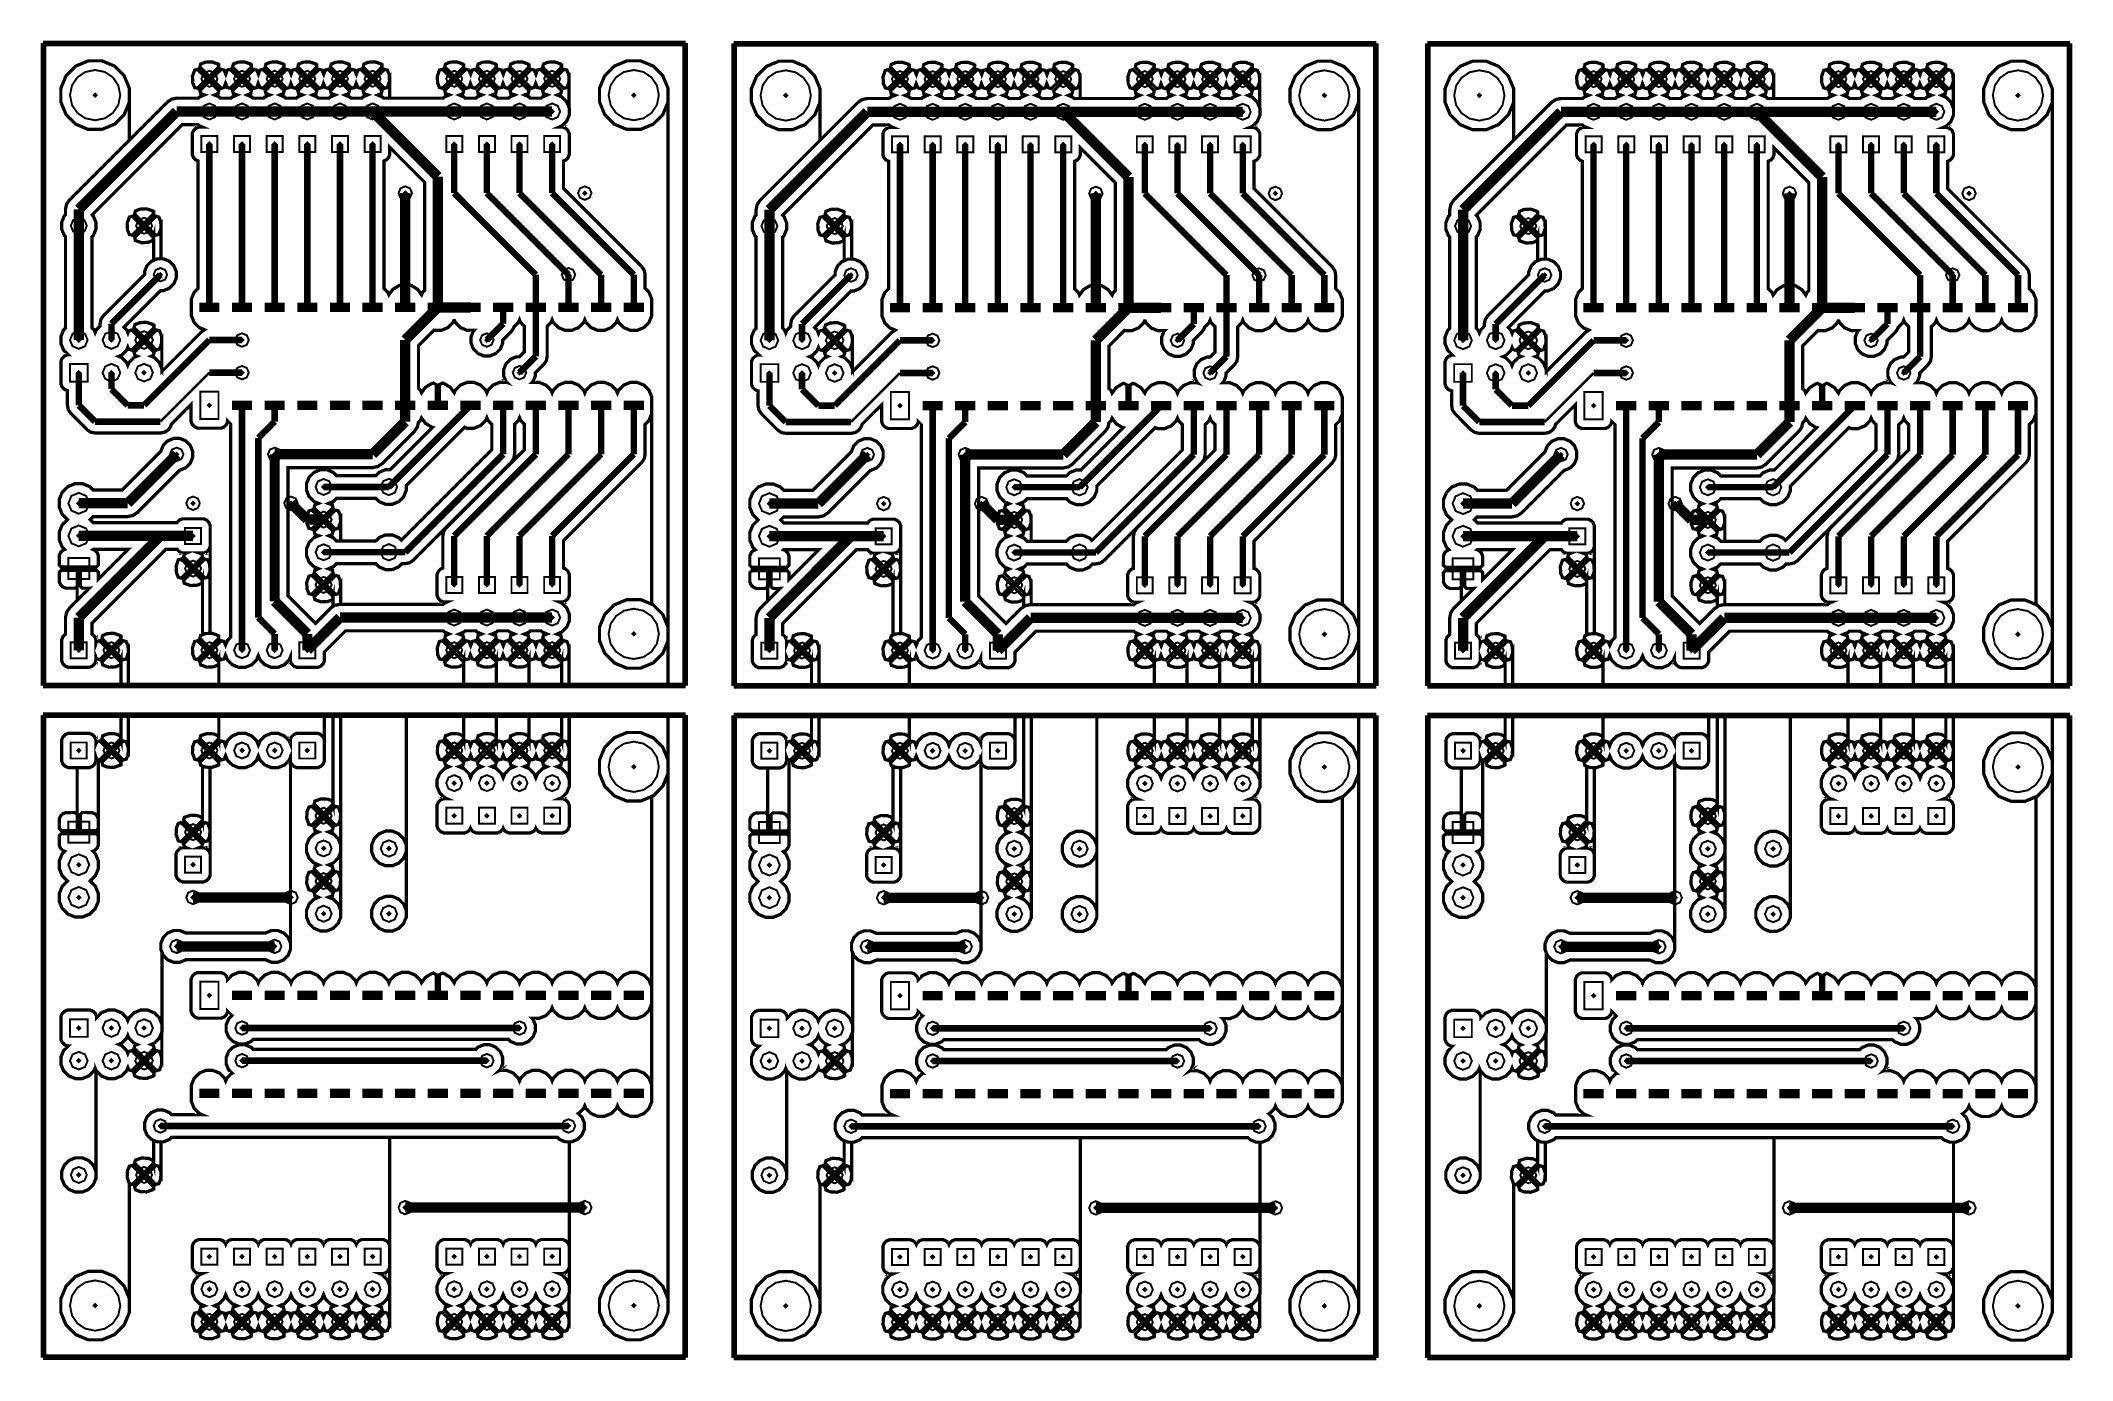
# Model space of a CAD drawing. Extents: x 0 to 6.22, y 0 to 4.04.
import ezdxf

# ---------------------------------------------------------------- set-up
doc = ezdxf.new("R2010")
doc.units = 0
doc.layers.get('0').update_dxf_attribs({"linetype": 'CONTINUOUS'})

msp = doc.modelspace()

# ---------------------------------------------------------------- linework, layer by layer
at = {"color": 0}
for points, const_width in [([(0.0076, 2.066), (0.0076, 4.0345)], 0.015), ([(0.0076, 4.0345), (1.9761, 4.0345)], 0.015), ([(1.9711, 2.071), (1.922, 2.071), (1.922, 3.8959), (1.906, 3.9345), (1.8765, 3.9641), (1.838, 3.9801), (1.7962, 3.9801), (1.7576, 3.9641), (1.728, 3.9346), (1.712, 3.8961), (1.712, 3.8543), (1.728, 3.8157), (1.7575, 3.7861), (1.796, 3.7701), (1.8378, 3.7701), (1.8764, 3.7861), (1.906, 3.8156), (1.922, 3.8541), (1.922, 2.2459), (1.906, 2.2845), (1.8765, 2.3141), (1.8719, 2.3161), (1.8719, 2.9513), (1.8635, 2.9715), (1.8481, 2.9869), (1.8279, 2.9953), (1.8061, 2.9953), (1.7859, 2.9869), (1.7705, 2.9715), (1.767, 2.9631), (1.7635, 2.9715), (1.7481, 2.9869), (1.7279, 2.9953), (1.7061, 2.9953), (1.6859, 2.9869), (1.6705, 2.9715), (1.667, 2.9631), (1.6635, 2.9715), (1.6481, 2.9869), (1.6279, 2.9953), (1.6061, 2.9953), (1.5859, 2.9869), (1.5705, 2.9715), (1.567, 2.9631), (1.5635, 2.9715), (1.5481, 2.9869), (1.5279, 2.9953), (1.5059, 2.9953), (1.5082, 2.9975), (1.5156, 3.0154), (1.5156, 3.0245), (1.5416, 3.0505), (1.5492, 3.0617), (1.5492, 3.0618), (1.5518, 3.0751), (1.5518, 3.167), (1.5635, 3.1787), (1.567, 3.1872), (1.5705, 3.1787), (1.5859, 3.1633), (1.6061, 3.1549), (1.6279, 3.1549), (1.6481, 3.1633), (1.6635, 3.1787), (1.667, 3.1872), (1.6705, 3.1787), (1.6859, 3.1633), (1.7061, 3.1549), (1.7279, 3.1549), (1.7481, 3.1633), (1.7635, 3.1787), (1.767, 3.1872), (1.7705, 3.1787), (1.7859, 3.1633), (1.8061, 3.1549), (1.8279, 3.1549), (1.8481, 3.1633), (1.8635, 3.1787), (1.8719, 3.1989), (1.8719, 3.2513), (1.8635, 3.2715), (1.8518, 3.2832), (1.8518, 3.3251), (1.8492, 3.3384), (1.8491, 3.3385), (1.8416, 3.3497), (1.6018, 3.5895), (1.6018, 3.6737), (1.6086, 3.6765), (1.6156, 3.6835), (1.6194, 3.6926), (1.6194, 3.7575), (1.6156, 3.7666), (1.6086, 3.7736), (1.5995, 3.7775), (1.5892, 3.7775), (1.5967, 3.7806), (1.6115, 3.7953), (1.6195, 3.8146), (1.6195, 3.8355), (1.6189, 3.837), (1.6189, 3.9177), (1.6178, 3.9381), (1.6122, 3.9518), (1.6031, 3.9541), (1.596, 3.947), (1.596, 3.9611), (1.5937, 3.9703), (1.5744, 3.977), (1.554, 3.9759), (1.5403, 3.9703), (1.538, 3.9611), (1.567, 3.9322), (1.596, 3.9611), (1.596, 3.947), (1.5741, 3.9251), (1.6031, 3.8961), (1.6122, 3.8984), (1.6189, 3.9177), (1.6189, 3.837), (1.6115, 3.8548), (1.5969, 3.8696), (1.5827, 3.8755), (1.5937, 3.8799), (1.596, 3.889), (1.567, 3.918), (1.5599, 3.9109), (1.5599, 3.9251), (1.5309, 3.9541), (1.5218, 3.9518), (1.5173, 3.9392), (1.5122, 3.9518), (1.5031, 3.9541), (1.496, 3.947), (1.496, 3.9611), (1.4937, 3.9703), (1.4744, 3.977), (1.454, 3.9759), (1.4403, 3.9703), (1.438, 3.9611), (1.467, 3.9322), (1.496, 3.9611), (1.496, 3.947), (1.4741, 3.9251), (1.5031, 3.8961), (1.5122, 3.8984), (1.5166, 3.9111), (1.5218, 3.8984), (1.5309, 3.8961), (1.5599, 3.9251), (1.5599, 3.9109), (1.538, 3.889), (1.5403, 3.8799), (1.5521, 3.8758), (1.5373, 3.8696), (1.5334, 3.8658), (1.5005, 3.8658), (1.4968, 3.8696), (1.4827, 3.8755), (1.4937, 3.8799), (1.496, 3.889), (1.467, 3.918), (1.4599, 3.9109), (1.4599, 3.9251), (1.4309, 3.9541), (1.4218, 3.9518), (1.4173, 3.9392), (1.4122, 3.9518), (1.4031, 3.9541), (1.396, 3.947), (1.396, 3.9611), (1.3937, 3.9703), (1.3744, 3.977), (1.354, 3.9759), (1.3403, 3.9703), (1.338, 3.9611), (1.367, 3.9322), (1.396, 3.9611), (1.396, 3.947), (1.3741, 3.9251), (1.4031, 3.8961), (1.4122, 3.8984), (1.4166, 3.9111), (1.4218, 3.8984), (1.4309, 3.8961), (1.4599, 3.9251), (1.4599, 3.9109), (1.438, 3.889), (1.4403, 3.8799), (1.4521, 3.8758), (1.4373, 3.8696), (1.4334, 3.8658), (1.4005, 3.8658), (1.3968, 3.8696), (1.3827, 3.8755), (1.3937, 3.8799), (1.396, 3.889), (1.367, 3.918), (1.3599, 3.9109), (1.3599, 3.9251), (1.3309, 3.9541), (1.3218, 3.9518), (1.3173, 3.9392), (1.3122, 3.9518), (1.3031, 3.9541), (1.296, 3.947), (1.296, 3.9611), (1.2937, 3.9703), (1.2744, 3.977), (1.254, 3.9759), (1.2403, 3.9703), (1.238, 3.9611), (1.267, 3.9322), (1.296, 3.9611), (1.296, 3.947), (1.2741, 3.9251), (1.3031, 3.8961), (1.3122, 3.8984), (1.3166, 3.9111), (1.3218, 3.8984), (1.3309, 3.8961), (1.3599, 3.9251), (1.3599, 3.9109), (1.338, 3.889), (1.3403, 3.8799), (1.3521, 3.8758), (1.3373, 3.8696), (1.3334, 3.8658), (1.3005, 3.8658), (1.2968, 3.8696), (1.2827, 3.8755), (1.2937, 3.8799), (1.296, 3.889), (1.267, 3.918), (1.2599, 3.9109), (1.2599, 3.9251), (1.2309, 3.9541), (1.2218, 3.9518), (1.2151, 3.9325), (1.2162, 3.9121), (1.2218, 3.8984), (1.2309, 3.8961), (1.2599, 3.9251), (1.2599, 3.9109), (1.238, 3.889), (1.2403, 3.8799), (1.2521, 3.8758), (1.2373, 3.8696), (1.2334, 3.8658), (1.0689, 3.8658), (1.0689, 3.9177), (1.0678, 3.9381), (1.0622, 3.9518), (1.0531, 3.9541), (1.046, 3.947), (1.046, 3.9611), (1.0437, 3.9703), (1.0244, 3.977), (1.004, 3.9759), (0.9903, 3.9703), (0.988, 3.9611), (1.017, 3.9322), (1.046, 3.9611), (1.046, 3.947), (1.0241, 3.9251), (1.0531, 3.8961), (1.0622, 3.8984), (1.0689, 3.9177), (1.0689, 3.8658), (1.0505, 3.8658), (1.0468, 3.8696), (1.0327, 3.8755), (1.0437, 3.8799), (1.046, 3.889), (1.017, 3.918), (1.0099, 3.9109), (1.0099, 3.9251), (0.9809, 3.9541), (0.9718, 3.9518), (0.9673, 3.9392), (0.9622, 3.9518), (0.9531, 3.9541), (0.946, 3.947), (0.946, 3.9611), (0.9437, 3.9703), (0.9244, 3.977), (0.904, 3.9759), (0.8903, 3.9703), (0.888, 3.9611), (0.917, 3.9322), (0.946, 3.9611), (0.946, 3.947), (0.9241, 3.9251), (0.9531, 3.8961), (0.9622, 3.8984), (0.9666, 3.9111), (0.9718, 3.8984), (0.9809, 3.8961), (1.0099, 3.9251), (1.0099, 3.9109), (0.988, 3.889), (0.9903, 3.8799), (1.0021, 3.8758), (0.9873, 3.8696), (0.9834, 3.8658), (0.9505, 3.8658), (0.9468, 3.8696), (0.9327, 3.8755), (0.9437, 3.8799), (0.946, 3.889), (0.917, 3.918), (0.9099, 3.9109), (0.9099, 3.9251), (0.8809, 3.9541), (0.8718, 3.9518), (0.8673, 3.9392), (0.8622, 3.9518), (0.8531, 3.9541), (0.846, 3.947), (0.846, 3.9611), (0.8437, 3.9703), (0.8244, 3.977), (0.804, 3.9759), (0.7903, 3.9703), (0.788, 3.9611), (0.817, 3.9322), (0.846, 3.9611), (0.846, 3.947), (0.8241, 3.9251), (0.8531, 3.8961), (0.8622, 3.8984), (0.8666, 3.9111), (0.8718, 3.8984), (0.8809, 3.8961), (0.9099, 3.9251), (0.9099, 3.9109), (0.888, 3.889), (0.8903, 3.8799), (0.9021, 3.8758), (0.8873, 3.8696), (0.8834, 3.8658), (0.8505, 3.8658), (0.8468, 3.8696), (0.8327, 3.8755), (0.8437, 3.8799), (0.846, 3.889), (0.817, 3.918), (0.8099, 3.9109), (0.8099, 3.9251), (0.7809, 3.9541), (0.7718, 3.9518), (0.7673, 3.9392), (0.7622, 3.9518), (0.7531, 3.9541), (0.746, 3.947), (0.746, 3.9611), (0.7437, 3.9703), (0.7244, 3.977), (0.704, 3.9759), (0.6903, 3.9703), (0.688, 3.9611), (0.717, 3.9322), (0.746, 3.9611), (0.746, 3.947), (0.7241, 3.9251), (0.7531, 3.8961), (0.7622, 3.8984), (0.7666, 3.9111), (0.7718, 3.8984), (0.7809, 3.8961), (0.8099, 3.9251), (0.8099, 3.9109), (0.788, 3.889), (0.7903, 3.8799), (0.8021, 3.8758), (0.7873, 3.8696), (0.7834, 3.8658), (0.7505, 3.8658), (0.7468, 3.8696), (0.7327, 3.8755), (0.7437, 3.8799), (0.746, 3.889), (0.717, 3.918), (0.7099, 3.9109), (0.7099, 3.9251), (0.6809, 3.9541), (0.6718, 3.9518), (0.6673, 3.9392), (0.6622, 3.9518), (0.6531, 3.9541), (0.646, 3.947), (0.646, 3.9611), (0.6437, 3.9703), (0.6244, 3.977), (0.604, 3.9759), (0.5903, 3.9703), (0.588, 3.9611), (0.617, 3.9322), (0.646, 3.9611), (0.646, 3.947), (0.6241, 3.9251), (0.6531, 3.8961), (0.6622, 3.8984), (0.6666, 3.9111), (0.6718, 3.8984), (0.6809, 3.8961), (0.7099, 3.9251), (0.7099, 3.9109), (0.688, 3.889), (0.6903, 3.8799), (0.7021, 3.8758), (0.6873, 3.8696), (0.6834, 3.8658), (0.6505, 3.8658), (0.6468, 3.8696), (0.6327, 3.8755), (0.6437, 3.8799), (0.646, 3.889), (0.617, 3.918), (0.6099, 3.9109), (0.6099, 3.9251), (0.5809, 3.9541), (0.5718, 3.9518), (0.5673, 3.9392), (0.5622, 3.9518), (0.5531, 3.9541), (0.546, 3.947), (0.546, 3.9611), (0.5437, 3.9703), (0.5244, 3.977), (0.504, 3.9759), (0.4903, 3.9703), (0.488, 3.9611), (0.517, 3.9322), (0.546, 3.9611), (0.546, 3.947), (0.5241, 3.9251), (0.5531, 3.8961), (0.5622, 3.8984), (0.5666, 3.9111), (0.5718, 3.8984), (0.5809, 3.8961), (0.6099, 3.9251), (0.6099, 3.9109), (0.588, 3.889), (0.5903, 3.8799), (0.6021, 3.8758), (0.5873, 3.8696), (0.5834, 3.8658), (0.5505, 3.8658), (0.5468, 3.8696), (0.5327, 3.8755), (0.5437, 3.8799), (0.546, 3.889), (0.517, 3.918), (0.5099, 3.9109), (0.5099, 3.9251), (0.4809, 3.9541), (0.4718, 3.9518), (0.4651, 3.9325), (0.4662, 3.9121), (0.4718, 3.8984), (0.4809, 3.8961), (0.5099, 3.9251), (0.5099, 3.9109), (0.488, 3.889), (0.4903, 3.8799), (0.5021, 3.8758), (0.4873, 3.8696), (0.4834, 3.8658), (0.417, 3.8658), (0.4014, 3.8627), (0.3882, 3.8539), (0.272, 3.7377), (0.272, 3.8959), (0.256, 3.9345), (0.2265, 3.9641), (0.188, 3.9801), (0.1462, 3.9801), (0.1076, 3.9641), (0.078, 3.9346), (0.062, 3.8961), (0.062, 3.8543), (0.078, 3.8157), (0.1075, 3.7861), (0.146, 3.7701), (0.1878, 3.7701), (0.2264, 3.7861), (0.256, 3.8156), (0.272, 3.8541), (0.272, 3.7377), (0.0882, 3.5539), (0.0794, 3.5407), (0.0763, 3.5251), (0.0763, 3.5087), (0.0725, 3.5049), (0.0645, 3.4856), (0.0645, 3.4647), (0.0725, 3.4454), (0.0763, 3.4416), (0.0763, 3.162), (0.0705, 3.1562), (0.0621, 3.136), (0.0621, 3.1141), (0.0705, 3.094), (0.0845, 3.08), (0.0821, 3.08), (0.0729, 3.0762), (0.0659, 3.0692), (0.0621, 3.0601), (0.0621, 2.9902), (0.0659, 2.981), (0.0729, 2.974), (0.082, 2.9702), (0.0822, 2.9702), (0.0822, 2.9251), (0.0848, 2.9117), (0.0924, 2.9005), (0.1424, 2.8505), (0.1536, 2.8429), (0.1537, 2.8429), (0.167, 2.8403), (0.367, 2.8403), (0.3803, 2.8429), (0.3916, 2.8505), (0.3992, 2.8618), (0.4002, 2.8674), (0.4611, 2.9282), (0.4611, 2.8752), (0.4649, 2.866), (0.4719, 2.859), (0.481, 2.8552), (0.5529, 2.8552), (0.5621, 2.859), (0.5691, 2.866), (0.5729, 2.8751), (0.5729, 2.8763), (0.5822, 2.867), (0.5822, 2.2146), (0.5725, 2.2049), (0.5666, 2.1909), (0.5622, 2.2018), (0.5531, 2.2041), (0.546, 2.197), (0.546, 2.2111), (0.5437, 2.2203), (0.5244, 2.227), (0.5194, 2.2268), (0.5194, 2.5575), (0.5156, 2.5667), (0.5086, 2.5737), (0.4995, 2.5775), (0.4346, 2.5775), (0.4254, 2.5737), (0.4184, 2.5667), (0.418, 2.5657), (0.161, 2.5657), (0.1517, 2.5751), (0.161, 2.5844), (0.267, 2.5844), (0.2826, 2.5875), (0.2958, 2.5963), (0.426, 2.7265), (0.4266, 2.7265), (0.4445, 2.7339), (0.4582, 2.7475), (0.4656, 2.7654), (0.4656, 2.7847), (0.4582, 2.8026), (0.4446, 2.8163), (0.4267, 2.8237), (0.4074, 2.8237), (0.3895, 2.8163), (0.3758, 2.8027), (0.3684, 2.7848), (0.3684, 2.7841), (0.2501, 2.6658), (0.161, 2.6658), (0.1509, 2.6759), (0.1289, 2.685), (0.1051, 2.685), (0.0831, 2.6759), (0.0662, 2.659), (0.0571, 2.637), (0.0571, 2.6132), (0.0662, 2.5912), (0.0823, 2.5751), (0.0662, 2.559), (0.0571, 2.537), (0.0571, 2.5132), (0.0662, 2.4912), (0.0737, 2.4837), (0.0679, 2.4812), (0.0609, 2.4742), (0.0571, 2.4651), (0.0571, 2.4552), (0.057, 2.4362), (0.0632, 2.4301), (0.1708, 2.4301), (0.177, 2.4362), (0.1769, 2.4552), (0.1769, 2.4651), (0.1731, 2.4742), (0.1661, 2.4812), (0.1602, 2.4837), (0.161, 2.4844), (0.2687, 2.4844), (0.1769, 2.3926), (0.1769, 2.395), (0.177, 2.4139), (0.1708, 2.4201), (0.122, 2.4201), (0.122, 2.3713), (0.1282, 2.3651), (0.1494, 2.3652), (0.112, 2.3278), (0.112, 2.4201), (0.0632, 2.4201), (0.057, 2.4139), (0.0571, 2.395), (0.0571, 2.3851), (0.0609, 2.376), (0.0679, 2.369), (0.0771, 2.3652), (0.1058, 2.3651), (0.112, 2.3713), (0.112, 2.3278), (0.0882, 2.3039), (0.0794, 2.2907), (0.0763, 2.2751), (0.0763, 2.2241), (0.0754, 2.2237), (0.0684, 2.2167), (0.0646, 2.2076), (0.0646, 2.1427), (0.0684, 2.1335), (0.0754, 2.1265), (0.0845, 2.1227), (0.1494, 2.1227), (0.1586, 2.1265), (0.1656, 2.1335), (0.1694, 2.1426), (0.1694, 2.1543), (0.1718, 2.1484), (0.1809, 2.1461), (0.2099, 2.1751), (0.1809, 2.2041), (0.1718, 2.2018), (0.1694, 2.1949), (0.1694, 2.2075), (0.1656, 2.2167), (0.1586, 2.2237), (0.1577, 2.2241), (0.1577, 2.2582), (0.3838, 2.4844), (0.418, 2.4844), (0.4184, 2.4835), (0.4254, 2.4765), (0.4345, 2.4726), (0.4461, 2.4726), (0.4403, 2.4703), (0.438, 2.4611), (0.467, 2.4322), (0.496, 2.4611), (0.4937, 2.4703), (0.4867, 2.4726), (0.4994, 2.4726), (0.5086, 2.4765), (0.5156, 2.4835), (0.5194, 2.4926), (0.5194, 2.2268), (0.5189, 2.2268), (0.5189, 2.4177), (0.5178, 2.4381), (0.5122, 2.4518), (0.5031, 2.4541), (0.4741, 2.4251), (0.5031, 2.3961), (0.5122, 2.3984), (0.5189, 2.4177), (0.5189, 2.2268), (0.504, 2.2259), (0.496, 2.2226), (0.496, 2.389), (0.467, 2.418), (0.4599, 2.4109), (0.4599, 2.4251), (0.4309, 2.4541), (0.4218, 2.4518), (0.4151, 2.4325), (0.4162, 2.4121), (0.4218, 2.3984), (0.4309, 2.3961), (0.4599, 2.4251), (0.4599, 2.4109), (0.438, 2.389), (0.4403, 2.3799), (0.4596, 2.3731), (0.48, 2.3743), (0.4937, 2.3799), (0.496, 2.389), (0.496, 2.2226), (0.4903, 2.2203), (0.488, 2.2111), (0.517, 2.1822), (0.546, 2.2111), (0.546, 2.197), (0.5241, 2.1751), (0.5531, 2.1461), (0.5622, 2.1484), (0.5663, 2.1603), (0.5725, 2.1454), (0.5872, 2.1306), (0.6065, 2.1226), (0.6274, 2.1226), (0.6467, 2.1306), (0.6615, 2.1453), (0.667, 2.1587), (0.6725, 2.1454), (0.6872, 2.1306), (0.7065, 2.1226), (0.7274, 2.1226), (0.7467, 2.1306), (0.7615, 2.1453), (0.7646, 2.1528), (0.7646, 2.1427), (0.7684, 2.1335), (0.7754, 2.1265), (0.7845, 2.1227), (0.8494, 2.1227), (0.8586, 2.1265), (0.8656, 2.1335), (0.8694, 2.1426), (0.8694, 2.1699), (0.9339, 2.2344), (1.2334, 2.2344), (1.2372, 2.2306), (1.2512, 2.2248), (1.2403, 2.2203), (1.238, 2.2111), (1.267, 2.1822), (1.296, 2.2111), (1.2937, 2.2203), (1.2818, 2.2245), (1.2967, 2.2306), (1.3005, 2.2344), (1.3334, 2.2344), (1.3372, 2.2306), (1.3512, 2.2248), (1.3403, 2.2203), (1.338, 2.2111), (1.367, 2.1822), (1.396, 2.2111), (1.3937, 2.2203), (1.3818, 2.2245), (1.3967, 2.2306), (1.4005, 2.2344), (1.4334, 2.2344), (1.4372, 2.2306), (1.4512, 2.2248), (1.4403, 2.2203), (1.438, 2.2111), (1.467, 2.1822), (1.496, 2.2111), (1.4937, 2.2203), (1.4818, 2.2245), (1.4967, 2.2306), (1.5005, 2.2344), (1.5334, 2.2344), (1.5372, 2.2306), (1.5512, 2.2248), (1.5403, 2.2203), (1.538, 2.2111), (1.567, 2.1822), (1.596, 2.2111), (1.5937, 2.2203), (1.5818, 2.2245), (1.5967, 2.2306), (1.6115, 2.2453), (1.6195, 2.2646), (1.6195, 2.2855), (1.6115, 2.3048), (1.5969, 2.3196), (1.5893, 2.3227), (1.5994, 2.3227), (1.6086, 2.3265), (1.6156, 2.3335), (1.6194, 2.3426), (1.6194, 2.4075), (1.6156, 2.4167), (1.6086, 2.4237), (1.6018, 2.4266), (1.6018, 2.5107), (1.8416, 2.7505), (1.8491, 2.7617), (1.8492, 2.7618), (1.8518, 2.7751), (1.8518, 2.867), (1.8635, 2.8787), (1.8719, 2.8989), (1.8719, 2.3161), (1.838, 2.3301), (1.7962, 2.3301), (1.7576, 2.3141), (1.728, 2.2846), (1.712, 2.2461), (1.712, 2.2043), (1.728, 2.1657), (1.7575, 2.1361), (1.796, 2.1201), (1.8378, 2.1201), (1.8764, 2.1361), (1.906, 2.1656), (1.922, 2.2041), (1.922, 2.071), (1.6189, 2.071), (1.6189, 2.1677), (1.6178, 2.1881), (1.6122, 2.2018), (1.6031, 2.2041), (1.5741, 2.1751), (1.6031, 2.1461), (1.6122, 2.1484), (1.6189, 2.1677), (1.6189, 2.071), (1.596, 2.071), (1.596, 2.139), (1.567, 2.168), (1.5599, 2.1609), (1.5599, 2.1751), (1.5309, 2.2041), (1.5218, 2.2018), (1.5173, 2.1892), (1.5122, 2.2018), (1.5031, 2.2041), (1.4741, 2.1751), (1.5031, 2.1461), (1.5122, 2.1484), (1.5166, 2.1611), (1.5218, 2.1484), (1.5309, 2.1461), (1.5599, 2.1751), (1.5599, 2.1609), (1.538, 2.139), (1.5403, 2.1299), (1.5596, 2.1231), (1.58, 2.1243), (1.5937, 2.1299), (1.596, 2.139), (1.596, 2.071), (1.496, 2.071), (1.496, 2.139), (1.467, 2.168), (1.4599, 2.1609), (1.4599, 2.1751), (1.4309, 2.2041), (1.4218, 2.2018), (1.4173, 2.1892), (1.4122, 2.2018), (1.4031, 2.2041), (1.3741, 2.1751), (1.4031, 2.1461), (1.4122, 2.1484), (1.4166, 2.1611), (1.4218, 2.1484), (1.4309, 2.1461), (1.4599, 2.1751), (1.4599, 2.1609), (1.438, 2.139), (1.4403, 2.1299), (1.4596, 2.1231), (1.48, 2.1243), (1.4937, 2.1299), (1.496, 2.139), (1.496, 2.071), (1.396, 2.071), (1.396, 2.139), (1.367, 2.168), (1.3599, 2.1609), (1.3599, 2.1751), (1.3309, 2.2041), (1.3218, 2.2018), (1.3173, 2.1892), (1.3122, 2.2018), (1.3031, 2.2041), (1.2741, 2.1751), (1.3031, 2.1461), (1.3122, 2.1484), (1.3166, 2.1611), (1.3218, 2.1484), (1.3309, 2.1461), (1.3599, 2.1751), (1.3599, 2.1609), (1.338, 2.139), (1.3403, 2.1299), (1.3596, 2.1231), (1.38, 2.1243), (1.3937, 2.1299), (1.396, 2.139), (1.396, 2.071), (1.296, 2.071), (1.296, 2.139), (1.267, 2.168), (1.2599, 2.1609), (1.2599, 2.1751), (1.2309, 2.2041), (1.2218, 2.2018), (1.2151, 2.1825), (1.2162, 2.1621), (1.2218, 2.1484), (1.2309, 2.1461), (1.2599, 2.1751), (1.2599, 2.1609), (1.238, 2.139), (1.2403, 2.1299), (1.2596, 2.1231), (1.28, 2.1243), (1.2937, 2.1299), (1.296, 2.139), (1.296, 2.071), (0.546, 2.071), (0.546, 2.139), (0.517, 2.168), (0.5099, 2.1609), (0.5099, 2.1751), (0.4809, 2.2041), (0.4718, 2.2018), (0.4651, 2.1825), (0.4662, 2.1621), (0.4718, 2.1484), (0.4809, 2.1461), (0.5099, 2.1751), (0.5099, 2.1609), (0.488, 2.139), (0.4903, 2.1299), (0.5096, 2.1231), (0.53, 2.1243), (0.5437, 2.1299), (0.546, 2.139), (0.546, 2.071), (0.2689, 2.071), (0.2689, 2.1677), (0.2678, 2.1881), (0.2622, 2.2018), (0.2531, 2.2041), (0.246, 2.197), (0.246, 2.2111), (0.2437, 2.2203), (0.2244, 2.227), (0.204, 2.2259), (0.1903, 2.2203), (0.188, 2.2111), (0.217, 2.1822), (0.246, 2.2111), (0.246, 2.197), (0.2241, 2.1751), (0.2531, 2.1461), (0.2622, 2.1484), (0.2689, 2.1677), (0.2689, 2.071), (0.246, 2.071), (0.246, 2.139), (0.217, 2.168), (0.188, 2.139), (0.1903, 2.1299), (0.2096, 2.1231), (0.23, 2.1243), (0.2437, 2.1299), (0.246, 2.139), (0.246, 2.071), (0.0126, 2.071), (0.0126, 4.0295), (1.9711, 4.0295), (1.9711, 2.071)], 0.01), ([(1.9761, 4.0345), (1.9761, 2.066)], 0.015), ([(2.1231, 2.065), (2.1231, 4.0335)], 0.015), ([(2.1231, 4.0335), (4.0916, 4.0335)], 0.015), ([(4.0866, 2.07), (4.0375, 2.07), (4.0375, 3.8949), (4.0215, 3.9335), (3.992, 3.9631), (3.9535, 3.9791), (3.9117, 3.9791), (3.8731, 3.9631), (3.8435, 3.9336), (3.8275, 3.8951), (3.8275, 3.8533), (3.8435, 3.8147), (3.873, 3.7851), (3.9115, 3.7691), (3.9533, 3.7691), (3.9919, 3.7851), (4.0215, 3.8146), (4.0375, 3.8531), (4.0375, 2.2449), (4.0215, 2.2835), (3.992, 2.3131), (3.9874, 2.3151), (3.9874, 2.9503), (3.979, 2.9705), (3.9636, 2.9859), (3.9434, 2.9943), (3.9216, 2.9943), (3.9014, 2.9859), (3.886, 2.9705), (3.8825, 2.9621), (3.879, 2.9705), (3.8636, 2.9859), (3.8434, 2.9943), (3.8216, 2.9943), (3.8014, 2.9859), (3.786, 2.9705), (3.7825, 2.9621), (3.779, 2.9705), (3.7636, 2.9859), (3.7434, 2.9943), (3.7216, 2.9943), (3.7014, 2.9859), (3.686, 2.9705), (3.6825, 2.9621), (3.679, 2.9705), (3.6636, 2.9859), (3.6434, 2.9943), (3.6214, 2.9943), (3.6237, 2.9965), (3.6311, 3.0144), (3.6311, 3.0235), (3.6571, 3.0495), (3.6647, 3.0607), (3.6647, 3.0608), (3.6673, 3.0741), (3.6673, 3.166), (3.679, 3.1777), (3.6825, 3.1862), (3.686, 3.1777), (3.7014, 3.1623), (3.7216, 3.1539), (3.7434, 3.1539), (3.7636, 3.1623), (3.779, 3.1777), (3.7825, 3.1862), (3.786, 3.1777), (3.8014, 3.1623), (3.8216, 3.1539), (3.8434, 3.1539), (3.8636, 3.1623), (3.879, 3.1777), (3.8825, 3.1862), (3.886, 3.1777), (3.9014, 3.1623), (3.9216, 3.1539), (3.9434, 3.1539), (3.9636, 3.1623), (3.979, 3.1777), (3.9874, 3.1979), (3.9874, 3.2503), (3.979, 3.2705), (3.9673, 3.2822), (3.9673, 3.3241), (3.9647, 3.3374), (3.9646, 3.3375), (3.9571, 3.3487), (3.7173, 3.5885), (3.7173, 3.6727), (3.7241, 3.6755), (3.7311, 3.6825), (3.7349, 3.6916), (3.7349, 3.7565), (3.7311, 3.7657), (3.7241, 3.7727), (3.715, 3.7765), (3.7047, 3.7765), (3.7122, 3.7796), (3.727, 3.7943), (3.735, 3.8136), (3.735, 3.8345), (3.7344, 3.836), (3.7344, 3.9167), (3.7333, 3.9371), (3.7277, 3.9508), (3.7186, 3.9531), (3.7115, 3.946), (3.7115, 3.9602), (3.7092, 3.9693), (3.6899, 3.976), (3.6695, 3.9749), (3.6558, 3.9693), (3.6535, 3.9602), (3.6825, 3.9312), (3.7115, 3.9602), (3.7115, 3.946), (3.6896, 3.9241), (3.7186, 3.8951), (3.7277, 3.8974), (3.7344, 3.9167), (3.7344, 3.836), (3.727, 3.8538), (3.7123, 3.8686), (3.6982, 3.8745), (3.7092, 3.8789), (3.7115, 3.888), (3.6825, 3.917), (3.6754, 3.9099), (3.6754, 3.9241), (3.6464, 3.9531), (3.6373, 3.9508), (3.6328, 3.9382), (3.6277, 3.9508), (3.6186, 3.9531), (3.6115, 3.946), (3.6115, 3.9602), (3.6092, 3.9693), (3.5899, 3.976), (3.5695, 3.9749), (3.5558, 3.9693), (3.5535, 3.9602), (3.5825, 3.9312), (3.6115, 3.9602), (3.6115, 3.946), (3.5896, 3.9241), (3.6186, 3.8951), (3.6277, 3.8974), (3.6321, 3.9101), (3.6373, 3.8974), (3.6464, 3.8951), (3.6754, 3.9241), (3.6754, 3.9099), (3.6535, 3.888), (3.6558, 3.8789), (3.6676, 3.8748), (3.6528, 3.8686), (3.6489, 3.8648), (3.616, 3.8648), (3.6123, 3.8686), (3.5982, 3.8745), (3.6092, 3.8789), (3.6115, 3.888), (3.5825, 3.917), (3.5754, 3.9099), (3.5754, 3.9241), (3.5464, 3.9531), (3.5373, 3.9508), (3.5328, 3.9382), (3.5277, 3.9508), (3.5186, 3.9531), (3.5115, 3.946), (3.5115, 3.9602), (3.5092, 3.9693), (3.4899, 3.976), (3.4695, 3.9749), (3.4558, 3.9693), (3.4535, 3.9602), (3.4825, 3.9312), (3.5115, 3.9602), (3.5115, 3.946), (3.4896, 3.9241), (3.5186, 3.8951), (3.5277, 3.8974), (3.5321, 3.9101), (3.5373, 3.8974), (3.5464, 3.8951), (3.5754, 3.9241), (3.5754, 3.9099), (3.5535, 3.888), (3.5558, 3.8789), (3.5676, 3.8748), (3.5528, 3.8686), (3.5489, 3.8648), (3.516, 3.8648), (3.5123, 3.8686), (3.4982, 3.8745), (3.5092, 3.8789), (3.5115, 3.888), (3.4825, 3.917), (3.4754, 3.9099), (3.4754, 3.9241), (3.4464, 3.9531), (3.4373, 3.9508), (3.4328, 3.9382), (3.4277, 3.9508), (3.4186, 3.9531), (3.4115, 3.946), (3.4115, 3.9602), (3.4092, 3.9693), (3.3899, 3.976), (3.3695, 3.9749), (3.3558, 3.9693), (3.3535, 3.9602), (3.3825, 3.9312), (3.4115, 3.9602), (3.4115, 3.946), (3.3896, 3.9241), (3.4186, 3.8951), (3.4277, 3.8974), (3.4321, 3.9101), (3.4373, 3.8974), (3.4464, 3.8951), (3.4754, 3.9241), (3.4754, 3.9099), (3.4535, 3.888), (3.4558, 3.8789), (3.4676, 3.8748), (3.4528, 3.8686), (3.4489, 3.8648), (3.416, 3.8648), (3.4123, 3.8686), (3.3982, 3.8745), (3.4092, 3.8789), (3.4115, 3.888), (3.3825, 3.917), (3.3754, 3.9099), (3.3754, 3.9241), (3.3464, 3.9531), (3.3373, 3.9508), (3.3306, 3.9315), (3.3317, 3.9111), (3.3373, 3.8974), (3.3464, 3.8951), (3.3754, 3.9241), (3.3754, 3.9099), (3.3535, 3.888), (3.3558, 3.8789), (3.3676, 3.8748), (3.3528, 3.8686), (3.3489, 3.8648), (3.1844, 3.8648), (3.1844, 3.9167), (3.1833, 3.9371), (3.1777, 3.9508), (3.1686, 3.9531), (3.1615, 3.946), (3.1615, 3.9602), (3.1592, 3.9693), (3.1399, 3.976), (3.1195, 3.9749), (3.1058, 3.9693), (3.1035, 3.9602), (3.1325, 3.9312), (3.1615, 3.9602), (3.1615, 3.946), (3.1396, 3.9241), (3.1686, 3.8951), (3.1777, 3.8974), (3.1844, 3.9167), (3.1844, 3.8648), (3.166, 3.8648), (3.1623, 3.8686), (3.1482, 3.8745), (3.1592, 3.8789), (3.1615, 3.888), (3.1325, 3.917), (3.1254, 3.9099), (3.1254, 3.9241), (3.0964, 3.9531), (3.0873, 3.9508), (3.0828, 3.9382), (3.0777, 3.9508), (3.0686, 3.9531), (3.0615, 3.946), (3.0615, 3.9602), (3.0592, 3.9693), (3.0399, 3.976), (3.0195, 3.9749), (3.0058, 3.9693), (3.0035, 3.9602), (3.0325, 3.9312), (3.0615, 3.9602), (3.0615, 3.946), (3.0396, 3.9241), (3.0686, 3.8951), (3.0777, 3.8974), (3.0821, 3.9101), (3.0873, 3.8974), (3.0964, 3.8951), (3.1254, 3.9241), (3.1254, 3.9099), (3.1035, 3.888), (3.1058, 3.8789), (3.1176, 3.8748), (3.1028, 3.8686), (3.0989, 3.8648), (3.066, 3.8648), (3.0623, 3.8686), (3.0482, 3.8745), (3.0592, 3.8789), (3.0615, 3.888), (3.0325, 3.917), (3.0254, 3.9099), (3.0254, 3.9241), (2.9964, 3.9531), (2.9873, 3.9508), (2.9828, 3.9382), (2.9777, 3.9508), (2.9686, 3.9531), (2.9615, 3.946), (2.9615, 3.9602), (2.9592, 3.9693), (2.9399, 3.976), (2.9195, 3.9749), (2.9058, 3.9693), (2.9035, 3.9602), (2.9325, 3.9312), (2.9615, 3.9602), (2.9615, 3.946), (2.9396, 3.9241), (2.9686, 3.8951), (2.9777, 3.8974), (2.9821, 3.9101), (2.9873, 3.8974), (2.9964, 3.8951), (3.0254, 3.9241), (3.0254, 3.9099), (3.0035, 3.888), (3.0058, 3.8789), (3.0176, 3.8748), (3.0028, 3.8686), (2.9989, 3.8648), (2.966, 3.8648), (2.9623, 3.8686), (2.9482, 3.8745), (2.9592, 3.8789), (2.9615, 3.888), (2.9325, 3.917), (2.9254, 3.9099), (2.9254, 3.9241), (2.8964, 3.9531), (2.8873, 3.9508), (2.8828, 3.9382), (2.8777, 3.9508), (2.8686, 3.9531), (2.8615, 3.946), (2.8615, 3.9602), (2.8592, 3.9693), (2.8399, 3.976), (2.8195, 3.9749), (2.8058, 3.9693), (2.8035, 3.9602), (2.8325, 3.9312), (2.8615, 3.9602), (2.8615, 3.946), (2.8396, 3.9241), (2.8686, 3.8951), (2.8777, 3.8974), (2.8821, 3.9101), (2.8873, 3.8974), (2.8964, 3.8951), (2.9254, 3.9241), (2.9254, 3.9099), (2.9035, 3.888), (2.9058, 3.8789), (2.9176, 3.8748), (2.9028, 3.8686), (2.8989, 3.8648), (2.866, 3.8648), (2.8623, 3.8686), (2.8482, 3.8745), (2.8592, 3.8789), (2.8615, 3.888), (2.8325, 3.917), (2.8254, 3.9099), (2.8254, 3.9241), (2.7964, 3.9531), (2.7873, 3.9508), (2.7828, 3.9382), (2.7777, 3.9508), (2.7686, 3.9531), (2.7615, 3.946), (2.7615, 3.9602), (2.7592, 3.9693), (2.7399, 3.976), (2.7195, 3.9749), (2.7058, 3.9693), (2.7035, 3.9602), (2.7325, 3.9312), (2.7615, 3.9602), (2.7615, 3.946), (2.7396, 3.9241), (2.7686, 3.8951), (2.7777, 3.8974), (2.7821, 3.9101), (2.7873, 3.8974), (2.7964, 3.8951), (2.8254, 3.9241), (2.8254, 3.9099), (2.8035, 3.888), (2.8058, 3.8789), (2.8176, 3.8748), (2.8028, 3.8686), (2.7989, 3.8648), (2.766, 3.8648), (2.7623, 3.8686), (2.7482, 3.8745), (2.7592, 3.8789), (2.7615, 3.888), (2.7325, 3.917), (2.7254, 3.9099), (2.7254, 3.9241), (2.6964, 3.9531), (2.6873, 3.9508), (2.6828, 3.9382), (2.6777, 3.9508), (2.6686, 3.9531), (2.6615, 3.946), (2.6615, 3.9602), (2.6592, 3.9693), (2.6399, 3.976), (2.6195, 3.9749), (2.6058, 3.9693), (2.6035, 3.9602), (2.6325, 3.9312), (2.6615, 3.9602), (2.6615, 3.946), (2.6396, 3.9241), (2.6686, 3.8951), (2.6777, 3.8974), (2.6821, 3.9101), (2.6873, 3.8974), (2.6964, 3.8951), (2.7254, 3.9241), (2.7254, 3.9099), (2.7035, 3.888), (2.7058, 3.8789), (2.7176, 3.8748), (2.7028, 3.8686), (2.6989, 3.8648), (2.666, 3.8648), (2.6623, 3.8686), (2.6482, 3.8745), (2.6592, 3.8789), (2.6615, 3.888), (2.6325, 3.917), (2.6254, 3.9099), (2.6254, 3.9241), (2.5964, 3.9531), (2.5873, 3.9508), (2.5806, 3.9315), (2.5817, 3.9111), (2.5873, 3.8974), (2.5964, 3.8951), (2.6254, 3.9241), (2.6254, 3.9099), (2.6035, 3.888), (2.6058, 3.8789), (2.6176, 3.8748), (2.6028, 3.8686), (2.5989, 3.8648), (2.5325, 3.8648), (2.5169, 3.8617), (2.5037, 3.8529), (2.5035, 3.8527), (2.3875, 3.7367), (2.3875, 3.8949), (2.3715, 3.9335), (2.342, 3.9631), (2.3035, 3.9791), (2.2617, 3.9791), (2.2231, 3.9631), (2.1935, 3.9336), (2.1775, 3.8951), (2.1775, 3.8533), (2.1935, 3.8147), (2.223, 3.7851), (2.2615, 3.7691), (2.3033, 3.7691), (2.3419, 3.7851), (2.3715, 3.8146), (2.3875, 3.8531), (2.3875, 3.7367), (2.2037, 3.5529), (2.1949, 3.5397), (2.1918, 3.5241), (2.1918, 3.5077), (2.188, 3.5039), (2.18, 3.4846), (2.18, 3.4637), (2.188, 3.4444), (2.1918, 3.4406), (2.1918, 3.161), (2.186, 3.1552), (2.1776, 3.135), (2.1776, 3.1132), (2.186, 3.093), (2.2, 3.079), (2.1976, 3.079), (2.1884, 3.0752), (2.1814, 3.0682), (2.1776, 3.0591), (2.1776, 2.9892), (2.1814, 2.98), (2.1884, 2.973), (2.1975, 2.9692), (2.1977, 2.9692), (2.1977, 2.9241), (2.2003, 2.9107), (2.2079, 2.8995), (2.2579, 2.8495), (2.2691, 2.8419), (2.2692, 2.8419), (2.2825, 2.8393), (2.4825, 2.8393), (2.4958, 2.8419), (2.5071, 2.8495), (2.5147, 2.8608), (2.5157, 2.8664), (2.5766, 2.9272), (2.5766, 2.8742), (2.5804, 2.865), (2.5874, 2.858), (2.5965, 2.8542), (2.6684, 2.8542), (2.6776, 2.858), (2.6846, 2.865), (2.6884, 2.8741), (2.6884, 2.8753), (2.6977, 2.866), (2.6977, 2.2136), (2.688, 2.2039), (2.6821, 2.1899), (2.6777, 2.2008), (2.6686, 2.2031), (2.6615, 2.196), (2.6615, 2.2102), (2.6592, 2.2193), (2.6399, 2.226), (2.6349, 2.2258), (2.6349, 2.5565), (2.6311, 2.5657), (2.6241, 2.5727), (2.615, 2.5765), (2.5501, 2.5765), (2.5409, 2.5727), (2.5339, 2.5657), (2.5335, 2.5648), (2.2765, 2.5648), (2.2672, 2.5741), (2.2765, 2.5834), (2.3825, 2.5834), (2.3981, 2.5865), (2.4113, 2.5953), (2.5415, 2.7255), (2.5421, 2.7255), (2.56, 2.7329), (2.5737, 2.7465), (2.5811, 2.7644), (2.5811, 2.7837), (2.5737, 2.8016), (2.5601, 2.8153), (2.5422, 2.8227), (2.5229, 2.8227), (2.505, 2.8153), (2.4913, 2.8017), (2.4839, 2.7838), (2.4839, 2.7831), (2.3656, 2.6648), (2.2765, 2.6648), (2.2664, 2.6749), (2.2444, 2.684), (2.2206, 2.684), (2.1986, 2.6749), (2.1817, 2.658), (2.1726, 2.636), (2.1726, 2.6122), (2.1817, 2.5902), (2.1978, 2.5741), (2.1817, 2.558), (2.1726, 2.536), (2.1726, 2.5122), (2.1817, 2.4902), (2.1892, 2.4827), (2.1834, 2.4802), (2.1764, 2.4732), (2.1726, 2.4641), (2.1726, 2.4542), (2.1725, 2.4353), (2.1787, 2.4291), (2.2863, 2.4291), (2.2925, 2.4353), (2.2924, 2.4542), (2.2924, 2.4641), (2.2886, 2.4732), (2.2816, 2.4802), (2.2757, 2.4827), (2.2765, 2.4834), (2.3842, 2.4834), (2.2924, 2.3916), (2.2924, 2.394), (2.2925, 2.4129), (2.2863, 2.4191), (2.2375, 2.4191), (2.2375, 2.3703), (2.2437, 2.3641), (2.2649, 2.3642), (2.2275, 2.3268), (2.2275, 2.4191), (2.1787, 2.4191), (2.1725, 2.4129), (2.1726, 2.394), (2.1726, 2.3841), (2.1764, 2.375), (2.1834, 2.368), (2.1926, 2.3642), (2.2213, 2.3641), (2.2275, 2.3703), (2.2275, 2.3268), (2.2037, 2.3029), (2.1949, 2.2897), (2.1918, 2.2741), (2.1918, 2.2231), (2.1909, 2.2227), (2.1839, 2.2157), (2.1801, 2.2066), (2.1801, 2.1417), (2.1839, 2.1325), (2.1909, 2.1255), (2.2, 2.1217), (2.2649, 2.1217), (2.2741, 2.1255), (2.2811, 2.1325), (2.2849, 2.1416), (2.2849, 2.1533), (2.2873, 2.1474), (2.2964, 2.1451), (2.3254, 2.1741), (2.2964, 2.2031), (2.2873, 2.2008), (2.2849, 2.1939), (2.2849, 2.2065), (2.2811, 2.2157), (2.2741, 2.2227), (2.2732, 2.2231), (2.2732, 2.2573), (2.4993, 2.4834), (2.5335, 2.4834), (2.5339, 2.4825), (2.5409, 2.4755), (2.55, 2.4717), (2.5616, 2.4717), (2.5558, 2.4693), (2.5535, 2.4602), (2.5825, 2.4312), (2.6115, 2.4602), (2.6092, 2.4693), (2.6022, 2.4717), (2.6149, 2.4717), (2.6241, 2.4755), (2.6311, 2.4825), (2.6349, 2.4916), (2.6349, 2.2258), (2.6344, 2.2258), (2.6344, 2.4167), (2.6333, 2.4371), (2.6277, 2.4508), (2.6186, 2.4531), (2.5896, 2.4241), (2.6186, 2.3951), (2.6277, 2.3974), (2.6344, 2.4167), (2.6344, 2.2258), (2.6195, 2.2249), (2.6115, 2.2217), (2.6115, 2.388), (2.5825, 2.417), (2.5754, 2.4099), (2.5754, 2.4241), (2.5464, 2.4531), (2.5373, 2.4508), (2.5306, 2.4315), (2.5317, 2.4111), (2.5373, 2.3974), (2.5464, 2.3951), (2.5754, 2.4241), (2.5754, 2.4099), (2.5535, 2.388), (2.5558, 2.3789), (2.5751, 2.3722), (2.5955, 2.3733), (2.6092, 2.3789), (2.6115, 2.388), (2.6115, 2.2217), (2.6058, 2.2193), (2.6035, 2.2102), (2.6325, 2.1812), (2.6615, 2.2102), (2.6615, 2.196), (2.6396, 2.1741), (2.6686, 2.1451), (2.6777, 2.1474), (2.6818, 2.1593), (2.688, 2.1444), (2.7027, 2.1296), (2.722, 2.1216), (2.7429, 2.1216), (2.7622, 2.1296), (2.777, 2.1443), (2.7825, 2.1577), (2.788, 2.1444), (2.8027, 2.1296), (2.822, 2.1216), (2.8429, 2.1216), (2.8622, 2.1296), (2.877, 2.1443), (2.8801, 2.1518), (2.8801, 2.1417), (2.8839, 2.1325), (2.8909, 2.1255), (2.9, 2.1217), (2.9649, 2.1217), (2.9741, 2.1255), (2.9811, 2.1325), (2.9849, 2.1416), (2.9849, 2.1689), (3.0494, 2.2334), (3.3489, 2.2334), (3.3527, 2.2296), (3.3667, 2.2238), (3.3558, 2.2193), (3.3535, 2.2102), (3.3825, 2.1812), (3.4115, 2.2102), (3.4092, 2.2193), (3.3973, 2.2235), (3.4122, 2.2296), (3.416, 2.2334), (3.4489, 2.2334), (3.4527, 2.2296), (3.4667, 2.2238), (3.4558, 2.2193), (3.4535, 2.2102), (3.4825, 2.1812), (3.5115, 2.2102), (3.5092, 2.2193), (3.4973, 2.2235), (3.5122, 2.2296), (3.516, 2.2334), (3.5489, 2.2334), (3.5527, 2.2296), (3.5667, 2.2238), (3.5558, 2.2193), (3.5535, 2.2102), (3.5825, 2.1812), (3.6115, 2.2102), (3.6092, 2.2193), (3.5973, 2.2235), (3.6122, 2.2296), (3.616, 2.2334), (3.6489, 2.2334), (3.6527, 2.2296), (3.6667, 2.2238), (3.6558, 2.2193), (3.6535, 2.2102), (3.6825, 2.1812), (3.7115, 2.2102), (3.7092, 2.2193), (3.6973, 2.2235), (3.7122, 2.2296), (3.727, 2.2443), (3.735, 2.2636), (3.735, 2.2845), (3.727, 2.3038), (3.7123, 2.3186), (3.7048, 2.3217), (3.7149, 2.3217), (3.7241, 2.3255), (3.7311, 2.3325), (3.7349, 2.3416), (3.7349, 2.4065), (3.7311, 2.4157), (3.7241, 2.4227), (3.7173, 2.4256), (3.7173, 2.5097), (3.9571, 2.7495), (3.9646, 2.7607), (3.9647, 2.7608), (3.9673, 2.7741), (3.9673, 2.866), (3.979, 2.8777), (3.9874, 2.8979), (3.9874, 2.3151), (3.9535, 2.3291), (3.9117, 2.3291), (3.8731, 2.3131), (3.8435, 2.2836), (3.8275, 2.2451), (3.8275, 2.2033), (3.8435, 2.1647), (3.873, 2.1351), (3.9115, 2.1191), (3.9533, 2.1191), (3.9919, 2.1351), (4.0215, 2.1646), (4.0375, 2.2031), (4.0375, 2.07), (3.7344, 2.07), (3.7344, 2.1667), (3.7333, 2.1871), (3.7277, 2.2008), (3.7186, 2.2031), (3.6896, 2.1741), (3.7186, 2.1451), (3.7277, 2.1474), (3.7344, 2.1667), (3.7344, 2.07), (3.7115, 2.07), (3.7115, 2.138), (3.6825, 2.167), (3.6754, 2.1599), (3.6754, 2.1741), (3.6464, 2.2031), (3.6373, 2.2008), (3.6328, 2.1882), (3.6277, 2.2008), (3.6186, 2.2031), (3.5896, 2.1741), (3.6186, 2.1451), (3.6277, 2.1474), (3.6321, 2.1601), (3.6373, 2.1474), (3.6464, 2.1451), (3.6754, 2.1741), (3.6754, 2.1599), (3.6535, 2.138), (3.6558, 2.1289), (3.6751, 2.1222), (3.6955, 2.1233), (3.7092, 2.1289), (3.7115, 2.138), (3.7115, 2.07), (3.6115, 2.07), (3.6115, 2.138), (3.5825, 2.167), (3.5754, 2.1599), (3.5754, 2.1741), (3.5464, 2.2031), (3.5373, 2.2008), (3.5328, 2.1882), (3.5277, 2.2008), (3.5186, 2.2031), (3.4896, 2.1741), (3.5186, 2.1451), (3.5277, 2.1474), (3.5321, 2.1601), (3.5373, 2.1474), (3.5464, 2.1451), (3.5754, 2.1741), (3.5754, 2.1599), (3.5535, 2.138), (3.5558, 2.1289), (3.5751, 2.1222), (3.5955, 2.1233), (3.6092, 2.1289), (3.6115, 2.138), (3.6115, 2.07), (3.5115, 2.07), (3.5115, 2.138), (3.4825, 2.167), (3.4754, 2.1599), (3.4754, 2.1741), (3.4464, 2.2031), (3.4373, 2.2008), (3.4328, 2.1882), (3.4277, 2.2008), (3.4186, 2.2031), (3.3896, 2.1741), (3.4186, 2.1451), (3.4277, 2.1474), (3.4321, 2.1601), (3.4373, 2.1474), (3.4464, 2.1451), (3.4754, 2.1741), (3.4754, 2.1599), (3.4535, 2.138), (3.4558, 2.1289), (3.4751, 2.1222), (3.4955, 2.1233), (3.5092, 2.1289), (3.5115, 2.138), (3.5115, 2.07), (3.4115, 2.07), (3.4115, 2.138), (3.3825, 2.167), (3.3754, 2.1599), (3.3754, 2.1741), (3.3464, 2.2031), (3.3373, 2.2008), (3.3306, 2.1815), (3.3317, 2.1611), (3.3373, 2.1474), (3.3464, 2.1451), (3.3754, 2.1741), (3.3754, 2.1599), (3.3535, 2.138), (3.3558, 2.1289), (3.3751, 2.1222), (3.3955, 2.1233), (3.4092, 2.1289), (3.4115, 2.138), (3.4115, 2.07), (2.6615, 2.07), (2.6615, 2.138), (2.6325, 2.167), (2.6254, 2.1599), (2.6254, 2.1741), (2.5964, 2.2031), (2.5873, 2.2008), (2.5806, 2.1815), (2.5817, 2.1611), (2.5873, 2.1474), (2.5964, 2.1451), (2.6254, 2.1741), (2.6254, 2.1599), (2.6035, 2.138), (2.6058, 2.1289), (2.6251, 2.1222), (2.6455, 2.1233), (2.6592, 2.1289), (2.6615, 2.138), (2.6615, 2.07), (2.3844, 2.07), (2.3844, 2.1667), (2.3833, 2.1871), (2.3777, 2.2008), (2.3686, 2.2031), (2.3615, 2.196), (2.3615, 2.2102), (2.3592, 2.2193), (2.3399, 2.226), (2.3195, 2.2249), (2.3058, 2.2193), (2.3035, 2.2102), (2.3325, 2.1812), (2.3615, 2.2102), (2.3615, 2.196), (2.3396, 2.1741), (2.3686, 2.1451), (2.3777, 2.1474), (2.3844, 2.1667), (2.3844, 2.07), (2.3615, 2.07), (2.3615, 2.138), (2.3325, 2.167), (2.3035, 2.138), (2.3058, 2.1289), (2.3251, 2.1222), (2.3455, 2.1233), (2.3592, 2.1289), (2.3615, 2.138), (2.3615, 2.07), (2.1281, 2.07), (2.1281, 4.0285), (4.0866, 4.0285), (4.0866, 2.07)], 0.01), ([(4.0916, 4.0335), (4.0916, 2.065)], 0.015), ([(4.2478, 2.065), (4.2478, 4.0335)], 0.015), ([(4.2478, 4.0335), (6.2164, 4.0335)], 0.015), ([(6.2114, 2.07), (6.1623, 2.07), (6.1623, 3.8949), (6.1463, 3.9335), (6.1167, 3.9631), (6.0782, 3.9791), (6.0365, 3.9791), (5.9978, 3.9631), (5.9683, 3.9336), (5.9523, 3.8951), (5.9523, 3.8533), (5.9683, 3.8147), (5.9978, 3.7851), (6.0362, 3.7691), (6.0781, 3.7691), (6.1166, 3.7851), (6.1463, 3.8146), (6.1623, 3.8531), (6.1623, 2.2449), (6.1463, 2.2835), (6.1167, 2.3131), (6.1121, 2.3151), (6.1121, 2.9503), (6.1037, 2.9705), (6.0884, 2.9859), (6.0681, 2.9943), (6.0463, 2.9943), (6.0262, 2.9859), (6.0107, 2.9705), (6.0073, 2.9621), (6.0038, 2.9705), (5.9883, 2.9859), (5.9681, 2.9943), (5.9463, 2.9943), (5.9262, 2.9859), (5.9108, 2.9705), (5.9073, 2.9621), (5.9037, 2.9705), (5.8883, 2.9859), (5.8682, 2.9943), (5.8464, 2.9943), (5.8262, 2.9859), (5.8108, 2.9705), (5.8072, 2.9621), (5.8038, 2.9705), (5.7884, 2.9859), (5.7682, 2.9943), (5.7462, 2.9943), (5.7485, 2.9965), (5.7559, 3.0144), (5.7559, 3.0235), (5.7819, 3.0495), (5.7894, 3.0607), (5.7894, 3.0608), (5.792, 3.0741), (5.792, 3.166), (5.8038, 3.1777), (5.8072, 3.1862), (5.8108, 3.1777), (5.8262, 3.1623), (5.8464, 3.1539), (5.8682, 3.1539), (5.8883, 3.1623), (5.9037, 3.1777), (5.9073, 3.1862), (5.9108, 3.1777), (5.9262, 3.1623), (5.9463, 3.1539), (5.9681, 3.1539), (5.9883, 3.1623), (6.0038, 3.1777), (6.0073, 3.1862), (6.0107, 3.1777), (6.0262, 3.1623), (6.0463, 3.1539), (6.0681, 3.1539), (6.0884, 3.1623), (6.1037, 3.1777), (6.1121, 3.1979), (6.1121, 3.2503), (6.1037, 3.2705), (6.0921, 3.2822), (6.0921, 3.3241), (6.0895, 3.3374), (6.0894, 3.3375), (6.0819, 3.3487), (5.8421, 3.5885), (5.8421, 3.6727), (5.8488, 3.6755), (5.8559, 3.6825), (5.8597, 3.6916), (5.8597, 3.7565), (5.8559, 3.7657), (5.8488, 3.7727), (5.8397, 3.7765), (5.8294, 3.7765), (5.837, 3.7796), (5.8518, 3.7943), (5.8598, 3.8136), (5.8598, 3.8345), (5.8591, 3.836), (5.8591, 3.9167), (5.8581, 3.9371), (5.8524, 3.9508), (5.8434, 3.9531), (5.8363, 3.946), (5.8363, 3.9602), (5.8339, 3.9693), (5.8147, 3.976), (5.7943, 3.9749), (5.7805, 3.9693), (5.7783, 3.9602), (5.8072, 3.9312), (5.8363, 3.9602), (5.8363, 3.946), (5.8144, 3.9241), (5.8434, 3.8951), (5.8524, 3.8974), (5.8591, 3.9167), (5.8591, 3.836), (5.8518, 3.8538), (5.8371, 3.8686), (5.823, 3.8745), (5.8339, 3.8789), (5.8363, 3.888), (5.8072, 3.917), (5.8002, 3.9099), (5.8002, 3.9241), (5.7711, 3.9531), (5.762, 3.9508), (5.7575, 3.9382), (5.7524, 3.9508), (5.7434, 3.9531), (5.7363, 3.946), (5.7363, 3.9602), (5.7339, 3.9693), (5.7147, 3.976), (5.6943, 3.9749), (5.6806, 3.9693), (5.6783, 3.9602), (5.7073, 3.9312), (5.7363, 3.9602), (5.7363, 3.946), (5.7144, 3.9241), (5.7434, 3.8951), (5.7524, 3.8974), (5.7568, 3.9101), (5.762, 3.8974), (5.7711, 3.8951), (5.8002, 3.9241), (5.8002, 3.9099), (5.7783, 3.888), (5.7805, 3.8789), (5.7924, 3.8748), (5.7776, 3.8686), (5.7736, 3.8648), (5.7408, 3.8648), (5.7371, 3.8686), (5.7229, 3.8745), (5.7339, 3.8789), (5.7363, 3.888), (5.7073, 3.917), (5.7001, 3.9099), (5.7001, 3.9241), (5.6712, 3.9531), (5.6621, 3.9508), (5.6576, 3.9382), (5.6525, 3.9508), (5.6433, 3.9531), (5.6363, 3.946), (5.6363, 3.9602), (5.634, 3.9693), (5.6146, 3.976), (5.5942, 3.9749), (5.5806, 3.9693), (5.5782, 3.9602), (5.6073, 3.9312), (5.6363, 3.9602), (5.6363, 3.946), (5.6144, 3.9241), (5.6433, 3.8951), (5.6525, 3.8974), (5.6569, 3.9101), (5.6621, 3.8974), (5.6712, 3.8951), (5.7001, 3.9241), (5.7001, 3.9099), (5.6783, 3.888), (5.6806, 3.8789), (5.6924, 3.8748), (5.6776, 3.8686), (5.6737, 3.8648), (5.6407, 3.8648), (5.637, 3.8686), (5.6229, 3.8745), (5.634, 3.8789), (5.6363, 3.888), (5.6073, 3.917), (5.6002, 3.9099), (5.6002, 3.9241), (5.5712, 3.9531), (5.5621, 3.9508), (5.5576, 3.9382), (5.5525, 3.9508), (5.5434, 3.9531), (5.5362, 3.946), (5.5362, 3.9602), (5.534, 3.9693), (5.5146, 3.976), (5.4943, 3.9749), (5.4806, 3.9693), (5.4783, 3.9602), (5.5073, 3.9312), (5.5362, 3.9602), (5.5362, 3.946), (5.5144, 3.9241), (5.5434, 3.8951), (5.5525, 3.8974), (5.5569, 3.9101), (5.5621, 3.8974), (5.5712, 3.8951), (5.6002, 3.9241), (5.6002, 3.9099), (5.5782, 3.888), (5.5806, 3.8789), (5.5923, 3.8748), (5.5776, 3.8686), (5.5737, 3.8648), (5.5408, 3.8648), (5.5371, 3.8686), (5.5229, 3.8745), (5.534, 3.8789), (5.5362, 3.888), (5.5073, 3.917), (5.5002, 3.9099), (5.5002, 3.9241), (5.4711, 3.9531), (5.4621, 3.9508), (5.4554, 3.9315), (5.4565, 3.9111), (5.4621, 3.8974), (5.4711, 3.8951), (5.5002, 3.9241), (5.5002, 3.9099), (5.4783, 3.888), (5.4806, 3.8789), (5.4924, 3.8748), (5.4775, 3.8686), (5.4737, 3.8648), (5.3091, 3.8648), (5.3091, 3.9167), (5.3081, 3.9371), (5.3025, 3.9508), (5.2934, 3.9531), (5.2862, 3.946), (5.2862, 3.9602), (5.284, 3.9693), (5.2646, 3.976), (5.2443, 3.9749), (5.2306, 3.9693), (5.2283, 3.9602), (5.2573, 3.9312), (5.2862, 3.9602), (5.2862, 3.946), (5.2644, 3.9241), (5.2934, 3.8951), (5.3025, 3.8974), (5.3091, 3.9167), (5.3091, 3.8648), (5.2908, 3.8648), (5.2871, 3.8686), (5.2729, 3.8745), (5.284, 3.8789), (5.2862, 3.888), (5.2573, 3.917), (5.2502, 3.9099), (5.2502, 3.9241), (5.2211, 3.9531), (5.2121, 3.9508), (5.2076, 3.9382), (5.2025, 3.9508), (5.1934, 3.9531), (5.1863, 3.946), (5.1863, 3.9602), (5.184, 3.9693), (5.1646, 3.976), (5.1443, 3.9749), (5.1306, 3.9693), (5.1283, 3.9602), (5.1573, 3.9312), (5.1863, 3.9602), (5.1863, 3.946), (5.1643, 3.9241), (5.1934, 3.8951), (5.2025, 3.8974), (5.2069, 3.9101), (5.2121, 3.8974), (5.2211, 3.8951), (5.2502, 3.9241), (5.2502, 3.9099), (5.2283, 3.888), (5.2306, 3.8789), (5.2424, 3.8748), (5.2275, 3.8686), (5.2237, 3.8648), (5.1908, 3.8648), (5.1871, 3.8686), (5.173, 3.8745), (5.184, 3.8789), (5.1863, 3.888), (5.1573, 3.917), (5.1502, 3.9099), (5.1502, 3.9241), (5.1212, 3.9531), (5.1121, 3.9508), (5.1075, 3.9382), (5.1024, 3.9508), (5.0934, 3.9531), (5.0863, 3.946), (5.0863, 3.9602), (5.0839, 3.9693), (5.0647, 3.976), (5.0443, 3.9749), (5.0305, 3.9693), (5.0283, 3.9602), (5.0572, 3.9312), (5.0863, 3.9602), (5.0863, 3.946), (5.0644, 3.9241), (5.0934, 3.8951), (5.1024, 3.8974), (5.1069, 3.9101), (5.1121, 3.8974), (5.1212, 3.8951), (5.1502, 3.9241), (5.1502, 3.9099), (5.1283, 3.888), (5.1306, 3.8789), (5.1424, 3.8748), (5.1276, 3.8686), (5.1236, 3.8648), (5.0908, 3.8648), (5.0871, 3.8686), (5.073, 3.8745), (5.0839, 3.8789), (5.0863, 3.888), (5.0572, 3.917), (5.0502, 3.9099), (5.0502, 3.9241), (5.0211, 3.9531), (5.012, 3.9508), (5.0075, 3.9382), (5.0024, 3.9508), (4.9934, 3.9531), (4.9863, 3.946), (4.9863, 3.9602), (4.9839, 3.9693), (4.9647, 3.976), (4.9443, 3.9749), (4.9306, 3.9693), (4.9283, 3.9602), (4.9573, 3.9312), (4.9863, 3.9602), (4.9863, 3.946), (4.9644, 3.9241), (4.9934, 3.8951), (5.0024, 3.8974), (5.0068, 3.9101), (5.012, 3.8974), (5.0211, 3.8951), (5.0502, 3.9241), (5.0502, 3.9099), (5.0283, 3.888), (5.0305, 3.8789), (5.0424, 3.8748), (5.0276, 3.8686), (5.0236, 3.8648), (4.9908, 3.8648), (4.9871, 3.8686), (4.973, 3.8745), (4.9839, 3.8789), (4.9863, 3.888), (4.9573, 3.917), (4.9501, 3.9099), (4.9501, 3.9241), (4.9212, 3.9531), (4.9121, 3.9508), (4.9076, 3.9382), (4.9025, 3.9508), (4.8933, 3.9531), (4.8863, 3.946), (4.8863, 3.9602), (4.884, 3.9693), (4.8646, 3.976), (4.8442, 3.9749), (4.8306, 3.9693), (4.8283, 3.9602), (4.8573, 3.9312), (4.8863, 3.9602), (4.8863, 3.946), (4.8644, 3.9241), (4.8933, 3.8951), (4.9025, 3.8974), (4.9069, 3.9101), (4.9121, 3.8974), (4.9212, 3.8951), (4.9501, 3.9241), (4.9501, 3.9099), (4.9283, 3.888), (4.9306, 3.8789), (4.9424, 3.8748), (4.9276, 3.8686), (4.9237, 3.8648), (4.8908, 3.8648), (4.887, 3.8686), (4.8729, 3.8745), (4.884, 3.8789), (4.8863, 3.888), (4.8573, 3.917), (4.8502, 3.9099), (4.8502, 3.9241), (4.8212, 3.9531), (4.8121, 3.9508), (4.8076, 3.9382), (4.8025, 3.9508), (4.7934, 3.9531), (4.7862, 3.946), (4.7862, 3.9602), (4.784, 3.9693), (4.7646, 3.976), (4.7443, 3.9749), (4.7306, 3.9693), (4.7283, 3.9602), (4.7573, 3.9312), (4.7862, 3.9602), (4.7862, 3.946), (4.7644, 3.9241), (4.7934, 3.8951), (4.8025, 3.8974), (4.8069, 3.9101), (4.8121, 3.8974), (4.8212, 3.8951), (4.8502, 3.9241), (4.8502, 3.9099), (4.8283, 3.888), (4.8306, 3.8789), (4.8423, 3.8748), (4.8276, 3.8686), (4.8237, 3.8648), (4.7908, 3.8648), (4.7871, 3.8686), (4.7729, 3.8745), (4.784, 3.8789), (4.7862, 3.888), (4.7573, 3.917), (4.7502, 3.9099), (4.7502, 3.9241), (4.7211, 3.9531), (4.7121, 3.9508), (4.7054, 3.9315), (4.7065, 3.9111), (4.7121, 3.8974), (4.7211, 3.8951), (4.7502, 3.9241), (4.7502, 3.9099), (4.7283, 3.888), (4.7306, 3.8789), (4.7424, 3.8748), (4.7275, 3.8686), (4.7237, 3.8648), (4.6573, 3.8648), (4.6417, 3.8617), (4.6285, 3.8529), (4.5123, 3.7367), (4.5123, 3.8949), (4.4962, 3.9335), (4.4667, 3.9631), (4.4283, 3.9791), (4.3864, 3.9791), (4.3479, 3.9631), (4.3182, 3.9336), (4.3022, 3.8951), (4.3022, 3.8533), (4.3182, 3.8147), (4.3478, 3.7851), (4.3863, 3.7691), (4.4281, 3.7691), (4.4667, 3.7851), (4.4962, 3.8146), (4.5123, 3.8531), (4.5123, 3.7367), (4.3284, 3.5529), (4.3197, 3.5397), (4.3166, 3.5241), (4.3166, 3.5077), (4.3128, 3.5039), (4.3047, 3.4846), (4.3047, 3.4637), (4.3128, 3.4444), (4.3166, 3.4406), (4.3166, 3.161), (4.3108, 3.1552), (4.3024, 3.135), (4.3024, 3.1132), (4.3108, 3.093), (4.3248, 3.079), (4.3224, 3.079), (4.3132, 3.0752), (4.3061, 3.0682), (4.3024, 3.0591), (4.3024, 2.9892), (4.3061, 2.98), (4.3132, 2.973), (4.3223, 2.9692), (4.3225, 2.9692), (4.3225, 2.9241), (4.325, 2.9107), (4.3327, 2.8995), (4.3826, 2.8495), (4.3939, 2.8419), (4.394, 2.8419), (4.4073, 2.8393), (4.6073, 2.8393), (4.6206, 2.8419), (4.6318, 2.8495), (4.6395, 2.8608), (4.6405, 2.8664), (4.7014, 2.9272), (4.7014, 2.8742), (4.7051, 2.865), (4.7121, 2.858), (4.7213, 2.8542), (4.7932, 2.8542), (4.8024, 2.858), (4.8094, 2.865), (4.8132, 2.8741), (4.8132, 2.8753), (4.8225, 2.866), (4.8225, 2.2136), (4.8128, 2.2039), (4.8069, 2.1899), (4.8025, 2.2008), (4.7934, 2.2031), (4.7862, 2.196), (4.7862, 2.2102), (4.784, 2.2193), (4.7646, 2.226), (4.7596, 2.2258), (4.7596, 2.5565), (4.7559, 2.5657), (4.7489, 2.5727), (4.7397, 2.5765), (4.6749, 2.5765), (4.6656, 2.5727), (4.6586, 2.5657), (4.6583, 2.5648), (4.4013, 2.5648), (4.392, 2.5741), (4.4013, 2.5834), (4.5073, 2.5834), (4.5229, 2.5865), (4.5361, 2.5953), (4.6662, 2.7255), (4.6669, 2.7255), (4.6848, 2.7329), (4.6985, 2.7465), (4.7058, 2.7644), (4.7058, 2.7837), (4.6985, 2.8016), (4.6848, 2.8153), (4.6669, 2.8227), (4.6477, 2.8227), (4.6298, 2.8153), (4.616, 2.8017), (4.6087, 2.7838), (4.6087, 2.7831), (4.4904, 2.6648), (4.4013, 2.6648), (4.3912, 2.6749), (4.3691, 2.684), (4.3454, 2.684), (4.3233, 2.6749), (4.3065, 2.658), (4.2974, 2.636), (4.2974, 2.6122), (4.3065, 2.5902), (4.3225, 2.5741), (4.3065, 2.558), (4.2974, 2.536), (4.2974, 2.5122), (4.3065, 2.4902), (4.314, 2.4827), (4.3082, 2.4802), (4.3012, 2.4732), (4.2974, 2.4641), (4.2974, 2.4542), (4.2973, 2.4353), (4.3034, 2.4291), (4.4111, 2.4291), (4.4173, 2.4353), (4.4172, 2.4542), (4.4172, 2.4641), (4.4134, 2.4732), (4.4064, 2.4802), (4.4004, 2.4827), (4.4013, 2.4834), (4.509, 2.4834), (4.4172, 2.3916), (4.4172, 2.394), (4.4173, 2.4129), (4.4111, 2.4191), (4.3623, 2.4191), (4.3623, 2.3703), (4.3684, 2.3641), (4.3896, 2.3642), (4.3523, 2.3268), (4.3523, 2.4191), (4.3034, 2.4191), (4.2973, 2.4129), (4.2974, 2.394), (4.2974, 2.3841), (4.3012, 2.375), (4.3082, 2.368), (4.3174, 2.3642), (4.3461, 2.3641), (4.3523, 2.3703), (4.3523, 2.3268), (4.3284, 2.3029), (4.3197, 2.2897), (4.3166, 2.2741), (4.3166, 2.2231), (4.3156, 2.2227), (4.3087, 2.2157), (4.3049, 2.2066), (4.3049, 2.1417), (4.3087, 2.1325), (4.3156, 2.1255), (4.3248, 2.1217), (4.3896, 2.1217), (4.3989, 2.1255), (4.4059, 2.1325), (4.4097, 2.1416), (4.4097, 2.1533), (4.4121, 2.1474), (4.4212, 2.1451), (4.4501, 2.1741), (4.4212, 2.2031), (4.4121, 2.2008), (4.4097, 2.1939), (4.4097, 2.2065), (4.4059, 2.2157), (4.3989, 2.2227), (4.3979, 2.2231), (4.3979, 2.2573), (4.6241, 2.4834), (4.6583, 2.4834), (4.6586, 2.4825), (4.6656, 2.4755), (4.6748, 2.4717), (4.6864, 2.4717), (4.6806, 2.4693), (4.6783, 2.4602), (4.7073, 2.4312), (4.7363, 2.4602), (4.7339, 2.4693), (4.7269, 2.4717), (4.7396, 2.4717), (4.7489, 2.4755), (4.7559, 2.4825), (4.7596, 2.4916), (4.7596, 2.2258), (4.7592, 2.2258), (4.7592, 2.4167), (4.7581, 2.4371), (4.7524, 2.4508), (4.7434, 2.4531), (4.7144, 2.4241), (4.7434, 2.3951), (4.7524, 2.3974), (4.7592, 2.4167), (4.7592, 2.2258), (4.7443, 2.2249), (4.7363, 2.2217), (4.7363, 2.388), (4.7073, 2.417), (4.7001, 2.4099), (4.7001, 2.4241), (4.6712, 2.4531), (4.6621, 2.4508), (4.6554, 2.4315), (4.6565, 2.4111), (4.6621, 2.3974), (4.6712, 2.3951), (4.7001, 2.4241), (4.7001, 2.4099), (4.6783, 2.388), (4.6806, 2.3789), (4.6999, 2.3722), (4.7203, 2.3733), (4.7339, 2.3789), (4.7363, 2.388), (4.7363, 2.2217), (4.7306, 2.2193), (4.7283, 2.2102), (4.7573, 2.1812), (4.7862, 2.2102), (4.7862, 2.196), (4.7644, 2.1741), (4.7934, 2.1451), (4.8025, 2.1474), (4.8066, 2.1593), (4.8128, 2.1444), (4.8275, 2.1296), (4.8467, 2.1216), (4.8677, 2.1216), (4.8869, 2.1296), (4.9017, 2.1443), (4.9073, 2.1577), (4.9128, 2.1444), (4.9275, 2.1296), (4.9468, 2.1216), (4.9677, 2.1216), (4.987, 2.1296), (5.0017, 2.1443), (5.0049, 2.1518), (5.0049, 2.1417), (5.0087, 2.1325), (5.0157, 2.1255), (5.0247, 2.1217), (5.0897, 2.1217), (5.0988, 2.1255), (5.1059, 2.1325), (5.1097, 2.1416), (5.1097, 2.1689), (5.1742, 2.2334), (5.4737, 2.2334), (5.4774, 2.2296), (5.4914, 2.2238), (5.4806, 2.2193), (5.4783, 2.2102), (5.5073, 2.1812), (5.5362, 2.2102), (5.534, 2.2193), (5.5221, 2.2235), (5.5369, 2.2296), (5.5408, 2.2334), (5.5737, 2.2334), (5.5775, 2.2296), (5.5915, 2.2238), (5.5806, 2.2193), (5.5782, 2.2102), (5.6073, 2.1812), (5.6363, 2.2102), (5.634, 2.2193), (5.6221, 2.2235), (5.6369, 2.2296), (5.6407, 2.2334), (5.6737, 2.2334), (5.6775, 2.2296), (5.6915, 2.2238), (5.6806, 2.2193), (5.6783, 2.2102), (5.7073, 2.1812), (5.7363, 2.2102), (5.7339, 2.2193), (5.7221, 2.2235), (5.737, 2.2296), (5.7408, 2.2334), (5.7736, 2.2334), (5.7775, 2.2296), (5.7914, 2.2238), (5.7805, 2.2193), (5.7783, 2.2102), (5.8072, 2.1812), (5.8363, 2.2102), (5.8339, 2.2193), (5.8221, 2.2235), (5.837, 2.2296), (5.8518, 2.2443), (5.8598, 2.2636), (5.8598, 2.2845), (5.8518, 2.3038), (5.8371, 2.3186), (5.8295, 2.3217), (5.8397, 2.3217), (5.8488, 2.3255), (5.8559, 2.3325), (5.8597, 2.3416), (5.8597, 2.4065), (5.8559, 2.4157), (5.8488, 2.4227), (5.8421, 2.4256), (5.8421, 2.5097), (6.0819, 2.7495), (6.0894, 2.7607), (6.0895, 2.7608), (6.0921, 2.7741), (6.0921, 2.866), (6.1037, 2.8777), (6.1121, 2.8979), (6.1121, 2.3151), (6.0782, 2.3291), (6.0365, 2.3291), (5.9978, 2.3131), (5.9683, 2.2836), (5.9523, 2.2451), (5.9523, 2.2033), (5.9683, 2.1647), (5.9978, 2.1351), (6.0362, 2.1191), (6.0781, 2.1191), (6.1166, 2.1351), (6.1463, 2.1646), (6.1623, 2.2031), (6.1623, 2.07), (5.8591, 2.07), (5.8591, 2.1667), (5.8581, 2.1871), (5.8524, 2.2008), (5.8434, 2.2031), (5.8144, 2.1741), (5.8434, 2.1451), (5.8524, 2.1474), (5.8591, 2.1667), (5.8591, 2.07), (5.8363, 2.07), (5.8363, 2.138), (5.8072, 2.167), (5.8002, 2.1599), (5.8002, 2.1741), (5.7711, 2.2031), (5.762, 2.2008), (5.7575, 2.1882), (5.7524, 2.2008), (5.7434, 2.2031), (5.7144, 2.1741), (5.7434, 2.1451), (5.7524, 2.1474), (5.7568, 2.1601), (5.762, 2.1474), (5.7711, 2.1451), (5.8002, 2.1741), (5.8002, 2.1599), (5.7783, 2.138), (5.7805, 2.1289), (5.7999, 2.1222), (5.8203, 2.1233), (5.8339, 2.1289), (5.8363, 2.138), (5.8363, 2.07), (5.7363, 2.07), (5.7363, 2.138), (5.7073, 2.167), (5.7001, 2.1599), (5.7001, 2.1741), (5.6712, 2.2031), (5.6621, 2.2008), (5.6576, 2.1882), (5.6525, 2.2008), (5.6433, 2.2031), (5.6144, 2.1741), (5.6433, 2.1451), (5.6525, 2.1474), (5.6569, 2.1601), (5.6621, 2.1474), (5.6712, 2.1451), (5.7001, 2.1741), (5.7001, 2.1599), (5.6783, 2.138), (5.6806, 2.1289), (5.6999, 2.1222), (5.7203, 2.1233), (5.7339, 2.1289), (5.7363, 2.138), (5.7363, 2.07), (5.6363, 2.07), (5.6363, 2.138), (5.6073, 2.167), (5.6002, 2.1599), (5.6002, 2.1741), (5.5712, 2.2031), (5.5621, 2.2008), (5.5576, 2.1882), (5.5525, 2.2008), (5.5434, 2.2031), (5.5144, 2.1741), (5.5434, 2.1451), (5.5525, 2.1474), (5.5569, 2.1601), (5.5621, 2.1474), (5.5712, 2.1451), (5.6002, 2.1741), (5.6002, 2.1599), (5.5782, 2.138), (5.5806, 2.1289), (5.5999, 2.1222), (5.6203, 2.1233), (5.634, 2.1289), (5.6363, 2.138), (5.6363, 2.07), (5.5362, 2.07), (5.5362, 2.138), (5.5073, 2.167), (5.5002, 2.1599), (5.5002, 2.1741), (5.4711, 2.2031), (5.4621, 2.2008), (5.4554, 2.1815), (5.4565, 2.1611), (5.4621, 2.1474), (5.4711, 2.1451), (5.5002, 2.1741), (5.5002, 2.1599), (5.4783, 2.138), (5.4806, 2.1289), (5.4998, 2.1222), (5.5202, 2.1233), (5.534, 2.1289), (5.5362, 2.138), (5.5362, 2.07), (4.7862, 2.07), (4.7862, 2.138), (4.7573, 2.167), (4.7502, 2.1599), (4.7502, 2.1741), (4.7211, 2.2031), (4.7121, 2.2008), (4.7054, 2.1815), (4.7065, 2.1611), (4.7121, 2.1474), (4.7211, 2.1451), (4.7502, 2.1741), (4.7502, 2.1599), (4.7283, 2.138), (4.7306, 2.1289), (4.7498, 2.1222), (4.7702, 2.1233), (4.784, 2.1289), (4.7862, 2.138), (4.7862, 2.07), (4.5092, 2.07), (4.5092, 2.1667), (4.5081, 2.1871), (4.5024, 2.2008), (4.4934, 2.2031), (4.4863, 2.196), (4.4863, 2.2102), (4.4839, 2.2193), (4.4647, 2.226), (4.4443, 2.2249), (4.4306, 2.2193), (4.4283, 2.2102), (4.4573, 2.1812), (4.4863, 2.2102), (4.4863, 2.196), (4.4644, 2.1741), (4.4934, 2.1451), (4.5024, 2.1474), (4.5092, 2.1667), (4.5092, 2.07), (4.4863, 2.07), (4.4863, 2.138), (4.4573, 2.167), (4.4283, 2.138), (4.4306, 2.1289), (4.4499, 2.1222), (4.4703, 2.1233), (4.4839, 2.1289), (4.4863, 2.138), (4.4863, 2.07), (4.2529, 2.07), (4.2529, 4.0285), (6.2114, 4.0285), (6.2114, 2.07)], 0.01), ([(6.2164, 4.0335), (6.2164, 2.065)], 0.015), ([(0.244, 3.8751), (0.238, 3.9051), (0.2215, 3.9295), (0.1969, 3.9461), (0.167, 3.9521), (0.137, 3.9461), (0.1125, 3.9295), (0.096, 3.9051), (0.09, 3.8751), (0.096, 3.8451), (0.1125, 3.8206), (0.137, 3.8041), (0.167, 3.7981), (0.1969, 3.8041), (0.2215, 3.8206), (0.238, 3.8451), (0.244, 3.8751)], 0.006), ([(0.5415, 3.9251), (0.5343, 3.9424), (0.517, 3.9496), (0.4997, 3.9424), (0.4925, 3.9251), (0.4997, 3.9078), (0.517, 3.9006), (0.5343, 3.9078), (0.5415, 3.9251)], 0.006), ([(0.6415, 3.9251), (0.6343, 3.9424), (0.617, 3.9496), (0.5997, 3.9424), (0.5925, 3.9251), (0.5997, 3.9078), (0.617, 3.9006), (0.6343, 3.9078), (0.6415, 3.9251)], 0.006), ([(0.7415, 3.9251), (0.7343, 3.9424), (0.717, 3.9496), (0.6997, 3.9424), (0.6925, 3.9251), (0.6997, 3.9078), (0.717, 3.9006), (0.7343, 3.9078), (0.7415, 3.9251)], 0.006), ([(0.8415, 3.9251), (0.8343, 3.9424), (0.817, 3.9496), (0.7997, 3.9424), (0.7925, 3.9251), (0.7997, 3.9078), (0.817, 3.9006), (0.8343, 3.9078), (0.8415, 3.9251)], 0.006), ([(0.9415, 3.9251), (0.9343, 3.9424), (0.917, 3.9496), (0.8997, 3.9424), (0.8925, 3.9251), (0.8997, 3.9078), (0.917, 3.9006), (0.9343, 3.9078), (0.9415, 3.9251)], 0.006), ([(1.0415, 3.9251), (1.0343, 3.9424), (1.017, 3.9496), (0.9997, 3.9424), (0.9925, 3.9251), (0.9997, 3.9078), (1.017, 3.9006), (1.0343, 3.9078), (1.0415, 3.9251)], 0.006), ([(1.2915, 3.9251), (1.2843, 3.9424), (1.267, 3.9496), (1.2497, 3.9424), (1.2425, 3.9251), (1.2497, 3.9078), (1.267, 3.9006), (1.2843, 3.9078), (1.2915, 3.9251)], 0.006), ([(1.3915, 3.9251), (1.3843, 3.9424), (1.367, 3.9496), (1.3497, 3.9424), (1.3425, 3.9251), (1.3497, 3.9078), (1.367, 3.9006), (1.3843, 3.9078), (1.3915, 3.9251)], 0.006), ([(1.4915, 3.9251), (1.4843, 3.9424), (1.467, 3.9496), (1.4497, 3.9424), (1.4425, 3.9251), (1.4497, 3.9078), (1.467, 3.9006), (1.4843, 3.9078), (1.4915, 3.9251)], 0.006), ([(1.5915, 3.9251), (1.5843, 3.9424), (1.567, 3.9496), (1.5497, 3.9424), (1.5425, 3.9251), (1.5497, 3.9078), (1.567, 3.9006), (1.5843, 3.9078), (1.5915, 3.9251)], 0.006), ([(1.894, 3.8751), (1.8879, 3.9051), (1.8714, 3.9295), (1.8469, 3.9461), (1.817, 3.9521), (1.787, 3.9461), (1.7625, 3.9295), (1.746, 3.9051), (1.74, 3.8751), (1.746, 3.8451), (1.7625, 3.8206), (1.787, 3.8041), (1.817, 3.7981), (1.8469, 3.8041), (1.8714, 3.8206), (1.8879, 3.8451), (1.894, 3.8751)], 0.006), ([(2.3595, 3.8741), (2.3534, 3.9041), (2.3369, 3.9286), (2.3124, 3.9451), (2.2825, 3.9511), (2.2525, 3.9451), (2.228, 3.9286), (2.2115, 3.9041), (2.2055, 3.8741), (2.2115, 3.8442), (2.228, 3.8197), (2.2525, 3.8032), (2.2825, 3.7971), (2.3124, 3.8032), (2.3369, 3.8197), (2.3534, 3.8442), (2.3595, 3.8741)], 0.006), ([(2.657, 3.9241), (2.6498, 3.9415), (2.6325, 3.9486), (2.6152, 3.9415), (2.608, 3.9241), (2.6152, 3.9068), (2.6325, 3.8996), (2.6498, 3.9068), (2.657, 3.9241)], 0.006), ([(2.757, 3.9241), (2.7498, 3.9415), (2.7325, 3.9486), (2.7152, 3.9415), (2.708, 3.9241), (2.7152, 3.9068), (2.7325, 3.8996), (2.7498, 3.9068), (2.757, 3.9241)], 0.006), ([(2.857, 3.9241), (2.8498, 3.9415), (2.8325, 3.9486), (2.8152, 3.9415), (2.808, 3.9241), (2.8152, 3.9068), (2.8325, 3.8996), (2.8498, 3.9068), (2.857, 3.9241)], 0.006), ([(2.957, 3.9241), (2.9498, 3.9415), (2.9325, 3.9486), (2.9152, 3.9415), (2.908, 3.9241), (2.9152, 3.9068), (2.9325, 3.8996), (2.9498, 3.9068), (2.957, 3.9241)], 0.006), ([(3.057, 3.9241), (3.0498, 3.9415), (3.0325, 3.9486), (3.0151, 3.9415), (3.008, 3.9241), (3.0151, 3.9068), (3.0325, 3.8996), (3.0498, 3.9068), (3.057, 3.9241)], 0.006), ([(3.157, 3.9241), (3.1498, 3.9415), (3.1325, 3.9486), (3.1152, 3.9415), (3.108, 3.9241), (3.1152, 3.9068), (3.1325, 3.8996), (3.1498, 3.9068), (3.157, 3.9241)], 0.006), ([(3.407, 3.9241), (3.3998, 3.9415), (3.3825, 3.9486), (3.3652, 3.9415), (3.358, 3.9241), (3.3652, 3.9068), (3.3825, 3.8996), (3.3998, 3.9068), (3.407, 3.9241)], 0.006), ([(3.507, 3.9241), (3.4998, 3.9415), (3.4825, 3.9486), (3.4652, 3.9415), (3.458, 3.9241), (3.4652, 3.9068), (3.4825, 3.8996), (3.4998, 3.9068), (3.507, 3.9241)], 0.006), ([(3.607, 3.9241), (3.5998, 3.9415), (3.5825, 3.9486), (3.5652, 3.9415), (3.558, 3.9241), (3.5652, 3.9068), (3.5825, 3.8996), (3.5998, 3.9068), (3.607, 3.9241)], 0.006), ([(3.707, 3.9241), (3.6998, 3.9415), (3.6825, 3.9486), (3.6652, 3.9415), (3.658, 3.9241), (3.6652, 3.9068), (3.6825, 3.8996), (3.6998, 3.9068), (3.707, 3.9241)], 0.006), ([(4.0095, 3.8741), (4.0034, 3.9041), (3.9869, 3.9286), (3.9625, 3.9451), (3.9325, 3.9511), (3.9025, 3.9451), (3.878, 3.9286), (3.8615, 3.9041), (3.8555, 3.8741), (3.8615, 3.8442), (3.878, 3.8197), (3.9025, 3.8032), (3.9325, 3.7971), (3.9625, 3.8032), (3.9869, 3.8197), (4.0034, 3.8442), (4.0095, 3.8741)], 0.006), ([(4.4843, 3.8741), (4.4782, 3.9041), (4.4617, 3.9286), (4.4372, 3.9451), (4.4073, 3.9511), (4.3773, 3.9451), (4.3528, 3.9286), (4.3363, 3.9041), (4.3302, 3.8741), (4.3363, 3.8442), (4.3528, 3.8197), (4.3773, 3.8032), (4.4073, 3.7971), (4.4372, 3.8032), (4.4617, 3.8197), (4.4782, 3.8442), (4.4843, 3.8741)], 0.006), ([(4.7817, 3.9241), (4.7745, 3.9415), (4.7573, 3.9486), (4.7399, 3.9415), (4.7328, 3.9241), (4.7399, 3.9068), (4.7573, 3.8996), (4.7745, 3.9068), (4.7817, 3.9241)], 0.006), ([(4.8818, 3.9241), (4.8746, 3.9415), (4.8573, 3.9486), (4.8399, 3.9415), (4.8327, 3.9241), (4.8399, 3.9068), (4.8573, 3.8996), (4.8746, 3.9068), (4.8818, 3.9241)], 0.006), ([(4.9818, 3.9241), (4.9746, 3.9415), (4.9573, 3.9486), (4.9399, 3.9415), (4.9328, 3.9241), (4.9399, 3.9068), (4.9573, 3.8996), (4.9746, 3.9068), (4.9818, 3.9241)], 0.006), ([(5.0818, 3.9241), (5.0745, 3.9415), (5.0572, 3.9486), (5.0399, 3.9415), (5.0328, 3.9241), (5.0399, 3.9068), (5.0572, 3.8996), (5.0745, 3.9068), (5.0818, 3.9241)], 0.006), ([(5.1818, 3.9241), (5.1745, 3.9415), (5.1573, 3.9486), (5.1399, 3.9415), (5.1328, 3.9241), (5.1399, 3.9068), (5.1573, 3.8996), (5.1745, 3.9068), (5.1818, 3.9241)], 0.006), ([(5.2817, 3.9241), (5.2745, 3.9415), (5.2573, 3.9486), (5.2399, 3.9415), (5.2328, 3.9241), (5.2399, 3.9068), (5.2573, 3.8996), (5.2745, 3.9068), (5.2817, 3.9241)], 0.006), ([(5.5317, 3.9241), (5.5245, 3.9415), (5.5073, 3.9486), (5.4899, 3.9415), (5.4828, 3.9241), (5.4899, 3.9068), (5.5073, 3.8996), (5.5245, 3.9068), (5.5317, 3.9241)], 0.006), ([(5.6318, 3.9241), (5.6246, 3.9415), (5.6073, 3.9486), (5.5899, 3.9415), (5.5827, 3.9241), (5.5899, 3.9068), (5.6073, 3.8996), (5.6246, 3.9068), (5.6318, 3.9241)], 0.006), ([(5.7318, 3.9241), (5.7246, 3.9415), (5.7073, 3.9486), (5.6899, 3.9415), (5.6828, 3.9241), (5.6899, 3.9068), (5.7073, 3.8996), (5.7246, 3.9068), (5.7318, 3.9241)], 0.006), ([(5.8318, 3.9241), (5.8245, 3.9415), (5.8072, 3.9486), (5.7899, 3.9415), (5.7828, 3.9241), (5.7899, 3.9068), (5.8072, 3.8996), (5.8245, 3.9068), (5.8318, 3.9241)], 0.006), ([(6.1343, 3.8741), (6.1282, 3.9041), (6.1117, 3.9286), (6.0872, 3.9451), (6.0572, 3.9511), (6.0272, 3.9451), (6.0028, 3.9286), (5.9863, 3.9041), (5.9802, 3.8741), (5.9863, 3.8442), (6.0028, 3.8197), (6.0272, 3.8032), (6.0572, 3.7971), (6.0872, 3.8032), (6.1117, 3.8197), (6.1282, 3.8442), (6.1343, 3.8741)], 0.006), ([(0.117, 3.5251), (0.417, 3.8251)], 0.0315), ([(0.417, 3.8251), (1.567, 3.8251)], 0.0315), ([(0.5415, 3.8251), (0.5343, 3.8424), (0.517, 3.8496), (0.4997, 3.8424), (0.4925, 3.8251), (0.4997, 3.8078), (0.517, 3.8006), (0.5343, 3.8078), (0.5415, 3.8251)], 0.006), ([(0.6415, 3.8251), (0.6343, 3.8424), (0.617, 3.8496), (0.5997, 3.8424), (0.5925, 3.8251), (0.5997, 3.8078), (0.617, 3.8006), (0.6343, 3.8078), (0.6415, 3.8251)], 0.006), ([(0.7415, 3.8251), (0.7343, 3.8424), (0.717, 3.8496), (0.6997, 3.8424), (0.6925, 3.8251), (0.6997, 3.8078), (0.717, 3.8006), (0.7343, 3.8078), (0.7415, 3.8251)], 0.006), ([(0.8415, 3.8251), (0.8343, 3.8424), (0.817, 3.8496), (0.7997, 3.8424), (0.7925, 3.8251), (0.7997, 3.8078), (0.817, 3.8006), (0.8343, 3.8078), (0.8415, 3.8251)], 0.006), ([(0.9415, 3.8251), (0.9343, 3.8424), (0.917, 3.8496), (0.8997, 3.8424), (0.8925, 3.8251), (0.8997, 3.8078), (0.917, 3.8006), (0.9343, 3.8078), (0.9415, 3.8251)], 0.006), ([(1.0415, 3.8251), (1.0343, 3.8424), (1.017, 3.8496), (0.9997, 3.8424), (0.9925, 3.8251), (0.9997, 3.8078), (1.017, 3.8006), (1.0343, 3.8078), (1.0415, 3.8251)], 0.006), ([(1.217, 3.6251), (1.017, 3.8251)], 0.0315), ([(1.2915, 3.8251), (1.2843, 3.8424), (1.267, 3.8496), (1.2497, 3.8424), (1.2425, 3.8251), (1.2497, 3.8078), (1.267, 3.8006), (1.2843, 3.8078), (1.2915, 3.8251)], 0.006), ([(1.3915, 3.8251), (1.3843, 3.8424), (1.367, 3.8496), (1.3497, 3.8424), (1.3425, 3.8251), (1.3497, 3.8078), (1.367, 3.8006), (1.3843, 3.8078), (1.3915, 3.8251)], 0.006), ([(1.4915, 3.8251), (1.4843, 3.8424), (1.467, 3.8496), (1.4497, 3.8424), (1.4425, 3.8251), (1.4497, 3.8078), (1.467, 3.8006), (1.4843, 3.8078), (1.4915, 3.8251)], 0.006), ([(1.5915, 3.8251), (1.5843, 3.8424), (1.567, 3.8496), (1.5497, 3.8424), (1.5425, 3.8251), (1.5497, 3.8078), (1.567, 3.8006), (1.5843, 3.8078), (1.5915, 3.8251)], 0.006), ([(2.2325, 3.5241), (2.5325, 3.8241)], 0.0315), ([(2.5325, 3.8241), (3.6825, 3.8241)], 0.0315), ([(2.657, 3.8241), (2.6498, 3.8415), (2.6325, 3.8486), (2.6152, 3.8415), (2.608, 3.8241), (2.6152, 3.8068), (2.6325, 3.7996), (2.6498, 3.8068), (2.657, 3.8241)], 0.006), ([(2.757, 3.8241), (2.7498, 3.8415), (2.7325, 3.8486), (2.7152, 3.8415), (2.708, 3.8241), (2.7152, 3.8068), (2.7325, 3.7996), (2.7498, 3.8068), (2.757, 3.8241)], 0.006), ([(2.857, 3.8241), (2.8498, 3.8415), (2.8325, 3.8486), (2.8152, 3.8415), (2.808, 3.8241), (2.8152, 3.8068), (2.8325, 3.7996), (2.8498, 3.8068), (2.857, 3.8241)], 0.006), ([(2.957, 3.8241), (2.9498, 3.8415), (2.9325, 3.8486), (2.9152, 3.8415), (2.908, 3.8241), (2.9152, 3.8068), (2.9325, 3.7996), (2.9498, 3.8068), (2.957, 3.8241)], 0.006), ([(3.057, 3.8241), (3.0498, 3.8415), (3.0325, 3.8486), (3.0151, 3.8415), (3.008, 3.8241), (3.0151, 3.8068), (3.0325, 3.7996), (3.0498, 3.8068), (3.057, 3.8241)], 0.006), ([(3.157, 3.8241), (3.1498, 3.8415), (3.1325, 3.8486), (3.1152, 3.8415), (3.108, 3.8241), (3.1152, 3.8068), (3.1325, 3.7996), (3.1498, 3.8068), (3.157, 3.8241)], 0.006), ([(3.3325, 3.6241), (3.1325, 3.8241)], 0.0315), ([(3.407, 3.8241), (3.3998, 3.8415), (3.3825, 3.8486), (3.3652, 3.8415), (3.358, 3.8241), (3.3652, 3.8068), (3.3825, 3.7996), (3.3998, 3.8068), (3.407, 3.8241)], 0.006), ([(3.507, 3.8241), (3.4998, 3.8415), (3.4825, 3.8486), (3.4652, 3.8415), (3.458, 3.8241), (3.4652, 3.8068), (3.4825, 3.7996), (3.4998, 3.8068), (3.507, 3.8241)], 0.006), ([(3.607, 3.8241), (3.5998, 3.8415), (3.5825, 3.8486), (3.5652, 3.8415), (3.558, 3.8241), (3.5652, 3.8068), (3.5825, 3.7996), (3.5998, 3.8068), (3.607, 3.8241)], 0.006), ([(3.707, 3.8241), (3.6998, 3.8415), (3.6825, 3.8486), (3.6652, 3.8415), (3.658, 3.8241), (3.6652, 3.8068), (3.6825, 3.7996), (3.6998, 3.8068), (3.707, 3.8241)], 0.006), ([(4.3573, 3.5241), (4.6573, 3.8241)], 0.0315), ([(4.6573, 3.8241), (5.8072, 3.8241)], 0.0315), ([(4.7817, 3.8241), (4.7745, 3.8415), (4.7573, 3.8486), (4.7399, 3.8415), (4.7328, 3.8241), (4.7399, 3.8068), (4.7573, 3.7996), (4.7745, 3.8068), (4.7817, 3.8241)], 0.006), ([(4.8818, 3.8241), (4.8746, 3.8415), (4.8573, 3.8486), (4.8399, 3.8415), (4.8327, 3.8241), (4.8399, 3.8068), (4.8573, 3.7996), (4.8746, 3.8068), (4.8818, 3.8241)], 0.006), ([(4.9818, 3.8241), (4.9746, 3.8415), (4.9573, 3.8486), (4.9399, 3.8415), (4.9328, 3.8241), (4.9399, 3.8068), (4.9573, 3.7996), (4.9746, 3.8068), (4.9818, 3.8241)], 0.006), ([(5.0818, 3.8241), (5.0745, 3.8415), (5.0572, 3.8486), (5.0399, 3.8415), (5.0328, 3.8241), (5.0399, 3.8068), (5.0572, 3.7996), (5.0745, 3.8068), (5.0818, 3.8241)], 0.006), ([(5.1818, 3.8241), (5.1745, 3.8415), (5.1573, 3.8486), (5.1399, 3.8415), (5.1328, 3.8241), (5.1399, 3.8068), (5.1573, 3.7996), (5.1745, 3.8068), (5.1818, 3.8241)], 0.006), ([(5.2817, 3.8241), (5.2745, 3.8415), (5.2573, 3.8486), (5.2399, 3.8415), (5.2328, 3.8241), (5.2399, 3.8068), (5.2573, 3.7996), (5.2745, 3.8068), (5.2817, 3.8241)], 0.006), ([(5.4573, 3.6241), (5.2573, 3.8241)], 0.0315), ([(5.5317, 3.8241), (5.5245, 3.8415), (5.5073, 3.8486), (5.4899, 3.8415), (5.4828, 3.8241), (5.4899, 3.8068), (5.5073, 3.7996), (5.5245, 3.8068), (5.5317, 3.8241)], 0.006), ([(5.6318, 3.8241), (5.6246, 3.8415), (5.6073, 3.8486), (5.5899, 3.8415), (5.5827, 3.8241), (5.5899, 3.8068), (5.6073, 3.7996), (5.6246, 3.8068), (5.6318, 3.8241)], 0.006), ([(5.7318, 3.8241), (5.7246, 3.8415), (5.7073, 3.8486), (5.6899, 3.8415), (5.6828, 3.8241), (5.6899, 3.8068), (5.7073, 3.7996), (5.7246, 3.8068), (5.7318, 3.8241)], 0.006), ([(5.8318, 3.8241), (5.8245, 3.8415), (5.8072, 3.8486), (5.7899, 3.8415), (5.7828, 3.8241), (5.7899, 3.8068), (5.8072, 3.7996), (5.8245, 3.8068), (5.8318, 3.8241)], 0.006), ([(0.5024, 3.1565), (0.4924, 3.1497), (0.3719, 3.0292), (0.3719, 3.036), (0.3713, 3.0375), (0.3713, 3.1172), (0.3702, 3.1385), (0.3642, 3.1532), (0.3548, 3.1559), (0.3478, 3.1489), (0.3478, 3.1629), (0.3451, 3.1723), (0.3249, 3.1794), (0.3036, 3.1783), (0.2889, 3.1723), (0.2862, 3.1629), (0.317, 3.1322), (0.3478, 3.1629), (0.3478, 3.1489), (0.3241, 3.1251), (0.3548, 3.0943), (0.3642, 3.097), (0.3713, 3.1172), (0.3713, 3.0375), (0.3635, 3.0562), (0.3481, 3.0716), (0.3389, 3.0754), (0.3451, 3.0779), (0.3478, 3.0873), (0.317, 3.118), (0.2862, 3.0873), (0.2889, 3.0779), (0.2954, 3.0756), (0.2859, 3.0716), (0.2705, 3.0562), (0.267, 3.0478), (0.2635, 3.0562), (0.2481, 3.0716), (0.2396, 3.0751), (0.2481, 3.0786), (0.2635, 3.094), (0.2672, 3.1032), (0.2698, 3.097), (0.2792, 3.0943), (0.3099, 3.1251), (0.2792, 3.1559), (0.2698, 3.1532), (0.2674, 3.1467), (0.2635, 3.1562), (0.2554, 3.1643), (0.3676, 3.2765), (0.3766, 3.2765), (0.3945, 3.2839), (0.4082, 3.2975), (0.4156, 3.3154), (0.4156, 3.3347), (0.4082, 3.3526), (0.3946, 3.3663), (0.3767, 3.3737), (0.3689, 3.3737), (0.3689, 3.4677), (0.3678, 3.4881), (0.3622, 3.5018), (0.3531, 3.5041), (0.346, 3.497), (0.346, 3.5112), (0.3437, 3.5203), (0.3244, 3.527), (0.304, 3.5259), (0.2903, 3.5203), (0.288, 3.5112), (0.317, 3.4822), (0.346, 3.5112), (0.346, 3.497), (0.3241, 3.4751), (0.3531, 3.4461), (0.3622, 3.4484), (0.3689, 3.4677), (0.3689, 3.3737), (0.3574, 3.3737), (0.346, 3.369), (0.346, 3.439), (0.317, 3.468), (0.3099, 3.4609), (0.3099, 3.4751), (0.2809, 3.5041), (0.2718, 3.5018), (0.2651, 3.4825), (0.2662, 3.4621), (0.2718, 3.4484), (0.2809, 3.4461), (0.3099, 3.4751), (0.3099, 3.4609), (0.288, 3.439), (0.2903, 3.4299), (0.3096, 3.4232), (0.33, 3.4243), (0.3437, 3.4299), (0.346, 3.439), (0.346, 3.369), (0.3395, 3.3663), (0.3258, 3.3527), (0.3184, 3.3348), (0.3184, 3.3257), (0.1924, 3.1997), (0.1848, 3.1885), (0.1822, 3.1751), (0.1822, 3.1679), (0.1705, 3.1562), (0.167, 3.1478), (0.1635, 3.1562), (0.1577, 3.162), (0.1577, 3.4416), (0.1615, 3.4453), (0.1695, 3.4646), (0.1695, 3.4855), (0.1615, 3.5048), (0.1579, 3.5085), (0.4338, 3.7844), (0.4834, 3.7844), (0.4872, 3.7806), (0.4946, 3.7775), (0.4846, 3.7775), (0.4754, 3.7736), (0.4684, 3.7666), (0.4646, 3.7576), (0.4646, 3.6926), (0.4684, 3.6835), (0.4754, 3.6765), (0.4822, 3.6737), (0.4822, 3.2832), (0.4705, 3.2715), (0.4621, 3.2513), (0.4621, 3.1989), (0.4705, 3.1787), (0.4859, 3.1633), (0.5024, 3.1565)], 0.01), ([(0.517, 3.7251), (0.517, 3.2251)], 0.0197), ([(0.617, 3.2251), (0.617, 3.7251)], 0.0197), ([(0.717, 3.7251), (0.717, 3.2251)], 0.0197), ([(0.817, 3.2251), (0.817, 3.7251)], 0.0197), ([(0.917, 3.7251), (0.917, 3.2251)], 0.0197), ([(1.017, 3.2251), (1.017, 3.7251)], 0.0197), ([(1.267, 3.7251), (1.267, 3.5751)], 0.0197), ([(1.367, 3.7251), (1.367, 3.5751)], 0.0197), ([(1.467, 3.7251), (1.467, 3.5751)], 0.0197), ([(1.567, 3.5751), (1.567, 3.7251)], 0.0197), ([(2.6179, 3.1555), (2.6079, 3.1487), (2.4874, 3.0282), (2.4874, 3.035), (2.4868, 3.0365), (2.4868, 3.1162), (2.4857, 3.1375), (2.4797, 3.1522), (2.4703, 3.1549), (2.4633, 3.1479), (2.4633, 3.1619), (2.4606, 3.1713), (2.4404, 3.1784), (2.4191, 3.1773), (2.4044, 3.1713), (2.4017, 3.1619), (2.4325, 3.1312), (2.4633, 3.1619), (2.4633, 3.1479), (2.4396, 3.1241), (2.4703, 3.0933), (2.4797, 3.096), (2.4868, 3.1162), (2.4868, 3.0365), (2.479, 3.0552), (2.4636, 3.0706), (2.4544, 3.0744), (2.4606, 3.0769), (2.4633, 3.0863), (2.4325, 3.117), (2.4017, 3.0863), (2.4044, 3.0769), (2.4109, 3.0746), (2.4014, 3.0706), (2.386, 3.0552), (2.3825, 3.0468), (2.379, 3.0552), (2.3636, 3.0706), (2.3551, 3.0741), (2.3636, 3.0776), (2.379, 3.093), (2.3827, 3.1022), (2.3853, 3.096), (2.3947, 3.0933), (2.4254, 3.1241), (2.3947, 3.1549), (2.3853, 3.1522), (2.3829, 3.1457), (2.379, 3.1552), (2.3709, 3.1633), (2.4831, 3.2755), (2.4921, 3.2755), (2.51, 3.2829), (2.5237, 3.2965), (2.5311, 3.3144), (2.5311, 3.3337), (2.5237, 3.3516), (2.5101, 3.3653), (2.4922, 3.3727), (2.4844, 3.3727), (2.4844, 3.4667), (2.4833, 3.4871), (2.4777, 3.5008), (2.4686, 3.5031), (2.4615, 3.496), (2.4615, 3.5102), (2.4592, 3.5193), (2.4399, 3.526), (2.4195, 3.5249), (2.4058, 3.5193), (2.4035, 3.5102), (2.4325, 3.4812), (2.4615, 3.5102), (2.4615, 3.496), (2.4396, 3.4741), (2.4686, 3.4451), (2.4777, 3.4474), (2.4844, 3.4667), (2.4844, 3.3727), (2.4729, 3.3727), (2.4615, 3.368), (2.4615, 3.438), (2.4325, 3.467), (2.4254, 3.4599), (2.4254, 3.4741), (2.3964, 3.5031), (2.3873, 3.5008), (2.3806, 3.4815), (2.3817, 3.4611), (2.3873, 3.4474), (2.3964, 3.4451), (2.4254, 3.4741), (2.4254, 3.4599), (2.4035, 3.438), (2.4058, 3.4289), (2.4251, 3.4222), (2.4455, 3.4233), (2.4592, 3.4289), (2.4615, 3.438), (2.4615, 3.368), (2.455, 3.3653), (2.4413, 3.3517), (2.4339, 3.3338), (2.4339, 3.3247), (2.3079, 3.1987), (2.3003, 3.1875), (2.2977, 3.1741), (2.2977, 3.1669), (2.286, 3.1552), (2.2825, 3.1468), (2.279, 3.1552), (2.2732, 3.161), (2.2732, 3.4406), (2.277, 3.4443), (2.285, 3.4636), (2.285, 3.4845), (2.277, 3.5038), (2.2734, 3.5075), (2.5493, 3.7834), (2.5989, 3.7834), (2.6027, 3.7796), (2.6101, 3.7765), (2.6001, 3.7765), (2.5909, 3.7727), (2.5839, 3.7657), (2.5801, 3.7566), (2.5801, 3.6917), (2.5839, 3.6825), (2.5909, 3.6755), (2.5977, 3.6727), (2.5977, 3.2822), (2.586, 3.2705), (2.5776, 3.2503), (2.5776, 3.1979), (2.586, 3.1777), (2.6014, 3.1623), (2.6179, 3.1555)], 0.01), ([(4.7427, 3.1555), (4.7326, 3.1487), (4.6121, 3.0282), (4.6121, 3.035), (4.6115, 3.0365), (4.6115, 3.1162), (4.6105, 3.1375), (4.6044, 3.1522), (4.5951, 3.1549), (4.5881, 3.1479), (4.5881, 3.1619), (4.5854, 3.1713), (4.5652, 3.1784), (4.5438, 3.1773), (4.5292, 3.1713), (4.5265, 3.1619), (4.5572, 3.1312), (4.5881, 3.1619), (4.5881, 3.1479), (4.5644, 3.1241), (4.5951, 3.0933), (4.6044, 3.096), (4.6115, 3.1162), (4.6115, 3.0365), (4.6037, 3.0552), (4.5884, 3.0706), (4.5792, 3.0744), (4.5854, 3.0769), (4.5881, 3.0863), (4.5572, 3.117), (4.5265, 3.0863), (4.5292, 3.0769), (4.5356, 3.0746), (4.5262, 3.0706), (4.5107, 3.0552), (4.5073, 3.0468), (4.5038, 3.0552), (4.4883, 3.0706), (4.4799, 3.0741), (4.4883, 3.0776), (4.5038, 3.093), (4.5075, 3.1022), (4.51, 3.096), (4.5195, 3.0933), (4.5502, 3.1241), (4.5195, 3.1549), (4.51, 3.1522), (4.5076, 3.1457), (4.5038, 3.1552), (4.4957, 3.1633), (4.6079, 3.2755), (4.6169, 3.2755), (4.6348, 3.2829), (4.6484, 3.2965), (4.6559, 3.3144), (4.6559, 3.3337), (4.6484, 3.3516), (4.6349, 3.3653), (4.617, 3.3727), (4.6091, 3.3727), (4.6091, 3.4667), (4.6081, 3.4871), (4.6025, 3.5008), (4.5934, 3.5031), (4.5863, 3.496), (4.5863, 3.5102), (4.584, 3.5193), (4.5647, 3.526), (4.5443, 3.5249), (4.5305, 3.5193), (4.5283, 3.5102), (4.5572, 3.4812), (4.5863, 3.5102), (4.5863, 3.496), (4.5644, 3.4741), (4.5934, 3.4451), (4.6025, 3.4474), (4.6091, 3.4667), (4.6091, 3.3727), (4.5976, 3.3727), (4.5863, 3.368), (4.5863, 3.438), (4.5572, 3.467), (4.5502, 3.4599), (4.5502, 3.4741), (4.5211, 3.5031), (4.512, 3.5008), (4.5054, 3.4815), (4.5065, 3.4611), (4.512, 3.4474), (4.5211, 3.4451), (4.5502, 3.4741), (4.5502, 3.4599), (4.5283, 3.438), (4.5305, 3.4289), (4.5499, 3.4222), (4.5703, 3.4233), (4.584, 3.4289), (4.5863, 3.438), (4.5863, 3.368), (4.5797, 3.3653), (4.5661, 3.3517), (4.5587, 3.3338), (4.5587, 3.3247), (4.4327, 3.1987), (4.4251, 3.1875), (4.4225, 3.1741), (4.4225, 3.1669), (4.4108, 3.1552), (4.4073, 3.1468), (4.4037, 3.1552), (4.3979, 3.161), (4.3979, 3.4406), (4.4017, 3.4443), (4.4098, 3.4636), (4.4098, 3.4845), (4.4017, 3.5038), (4.3982, 3.5075), (4.674, 3.7834), (4.7237, 3.7834), (4.7275, 3.7796), (4.7349, 3.7765), (4.7249, 3.7765), (4.7157, 3.7727), (4.7086, 3.7657), (4.7049, 3.7566), (4.7049, 3.6917), (4.7086, 3.6825), (4.7157, 3.6755), (4.7224, 3.6727), (4.7224, 3.2822), (4.7108, 3.2705), (4.7024, 3.2503), (4.7024, 3.1979), (4.7108, 3.1777), (4.7262, 3.1623), (4.7427, 3.1555)], 0.01), ([(1.1763, 3.2773), (1.1705, 3.2715), (1.1671, 3.2636), (1.1552, 3.2801), (1.1366, 3.2916), (1.1307, 3.2933), (1.122, 3.2886), (1.122, 3.2201), (1.112, 3.2201), (1.112, 3.2886), (1.1033, 3.2933), (1.0974, 3.2916), (1.0788, 3.2801), (1.0668, 3.2636), (1.0635, 3.2715), (1.0518, 3.2832), (1.0518, 3.6737), (1.0586, 3.6765), (1.0656, 3.6835), (1.0694, 3.6926), (1.0694, 3.7152), (1.1763, 3.6083), (1.1763, 3.2773)], 0.01), ([(2.6325, 3.7241), (2.6325, 3.2241)], 0.0197), ([(2.7325, 3.2241), (2.7325, 3.7241)], 0.0197), ([(2.8325, 3.7241), (2.8325, 3.2241)], 0.0197), ([(2.9325, 3.2241), (2.9325, 3.7241)], 0.0197), ([(3.0325, 3.7241), (3.0325, 3.2241)], 0.0197), ([(3.1325, 3.2241), (3.1325, 3.7241)], 0.0197), ([(3.2918, 3.2763), (3.286, 3.2705), (3.2826, 3.2626), (3.2707, 3.2791), (3.2521, 3.2906), (3.2462, 3.2923), (3.2375, 3.2876), (3.2375, 3.2191), (3.2275, 3.2191), (3.2275, 3.2876), (3.2188, 3.2923), (3.2129, 3.2906), (3.1943, 3.2791), (3.1823, 3.2626), (3.179, 3.2705), (3.1673, 3.2822), (3.1673, 3.6727), (3.1741, 3.6755), (3.1811, 3.6825), (3.1849, 3.6916), (3.1849, 3.7142), (3.2918, 3.6073), (3.2918, 3.2763)], 0.01), ([(3.3825, 3.7241), (3.3825, 3.5741)], 0.0197), ([(3.4825, 3.7241), (3.4825, 3.5741)], 0.0197), ([(3.5825, 3.7241), (3.5825, 3.5741)], 0.0197), ([(3.6825, 3.5741), (3.6825, 3.7241)], 0.0197), ([(4.7573, 3.7241), (4.7573, 3.2241)], 0.0197), ([(4.8573, 3.2241), (4.8573, 3.7241)], 0.0197), ([(4.9573, 3.7241), (4.9573, 3.2241)], 0.0197), ([(5.0572, 3.2241), (5.0572, 3.7241)], 0.0197), ([(5.1573, 3.7241), (5.1573, 3.2241)], 0.0197), ([(5.2573, 3.2241), (5.2573, 3.7241)], 0.0197), ([(5.4166, 3.2763), (5.4108, 3.2705), (5.4073, 3.2626), (5.3955, 3.2791), (5.3769, 3.2906), (5.3709, 3.2923), (5.3623, 3.2876), (5.3623, 3.2191), (5.3523, 3.2191), (5.3523, 3.2876), (5.3436, 3.2923), (5.3377, 3.2906), (5.3191, 3.2791), (5.3071, 3.2626), (5.3038, 3.2705), (5.292, 3.2822), (5.292, 3.6727), (5.2989, 3.6755), (5.3059, 3.6825), (5.3097, 3.6916), (5.3097, 3.7142), (5.4166, 3.6073), (5.4166, 3.2763)], 0.01), ([(5.5073, 3.7241), (5.5073, 3.5741)], 0.0197), ([(5.6073, 3.7241), (5.6073, 3.5741)], 0.0197), ([(5.7073, 3.7241), (5.7073, 3.5741)], 0.0197), ([(5.8072, 3.5741), (5.8072, 3.7241)], 0.0197), ([(1.217, 3.2251), (1.217, 3.6251)], 0.0315), ([(3.3325, 3.2241), (3.3325, 3.6241)], 0.0315), ([(5.4573, 3.2241), (5.4573, 3.6241)], 0.0315), ([(1.1376, 3.5751), (1.1315, 3.5897), (1.117, 3.5957), (1.1024, 3.5897), (1.0964, 3.5751), (1.1024, 3.5605), (1.117, 3.5545), (1.1315, 3.5605), (1.1376, 3.5751)], 0.006), ([(1.117, 3.2251), (1.117, 3.5751)], 0.0315), ([(1.267, 3.5751), (1.517, 3.3251)], 0.0197), ([(1.367, 3.5751), (1.617, 3.3251)], 0.0197), ([(1.467, 3.5751), (1.717, 3.3251)], 0.0197), ([(1.817, 3.3251), (1.567, 3.5751)], 0.0197), ([(1.6876, 3.5751), (1.6815, 3.5897), (1.667, 3.5957), (1.6525, 3.5897), (1.6464, 3.5751), (1.6525, 3.5605), (1.667, 3.5545), (1.6815, 3.5605), (1.6876, 3.5751)], 0.006), ([(3.2531, 3.5741), (3.247, 3.5887), (3.2325, 3.5947), (3.2179, 3.5887), (3.2119, 3.5741), (3.2179, 3.5596), (3.2325, 3.5535), (3.247, 3.5596), (3.2531, 3.5741)], 0.006), ([(3.2325, 3.2241), (3.2325, 3.5741)], 0.0315), ([(3.3825, 3.5741), (3.6325, 3.3241)], 0.0197), ([(3.4825, 3.5741), (3.7325, 3.3241)], 0.0197), ([(3.5825, 3.5741), (3.8325, 3.3241)], 0.0197), ([(3.9325, 3.3241), (3.6825, 3.5741)], 0.0197), ([(3.8031, 3.5741), (3.797, 3.5887), (3.7825, 3.5947), (3.7679, 3.5887), (3.7619, 3.5741), (3.7679, 3.5596), (3.7825, 3.5535), (3.797, 3.5596), (3.8031, 3.5741)], 0.006), ([(5.3779, 3.5741), (5.3718, 3.5887), (5.3573, 3.5947), (5.3427, 3.5887), (5.3366, 3.5741), (5.3427, 3.5596), (5.3573, 3.5535), (5.3718, 3.5596), (5.3779, 3.5741)], 0.006), ([(5.3573, 3.2241), (5.3573, 3.5741)], 0.0315), ([(5.5073, 3.5741), (5.7573, 3.3241)], 0.0197), ([(5.6073, 3.5741), (5.8573, 3.3241)], 0.0197), ([(5.7073, 3.5741), (5.9573, 3.3241)], 0.0197), ([(6.0572, 3.3241), (5.8072, 3.5741)], 0.0197), ([(5.9279, 3.5741), (5.9218, 3.5887), (5.9073, 3.5947), (5.8927, 3.5887), (5.8867, 3.5741), (5.8927, 3.5596), (5.9073, 3.5535), (5.9218, 3.5596), (5.9279, 3.5741)], 0.006), ([(0.1415, 3.4751), (0.1343, 3.4924), (0.117, 3.4996), (0.0997, 3.4924), (0.0925, 3.4751), (0.0997, 3.4578), (0.117, 3.4506), (0.1343, 3.4578), (0.1415, 3.4751)], 0.006), ([(0.117, 3.4751), (0.117, 3.5251)], 0.0315), ([(0.117, 3.1251), (0.117, 3.4751)], 0.0315), ([(0.3415, 3.4751), (0.3343, 3.4924), (0.317, 3.4996), (0.2997, 3.4924), (0.2925, 3.4751), (0.2997, 3.4578), (0.317, 3.4506), (0.3343, 3.4578), (0.3415, 3.4751)], 0.006), ([(2.257, 3.4741), (2.2498, 3.4914), (2.2325, 3.4986), (2.2152, 3.4914), (2.208, 3.4741), (2.2152, 3.4568), (2.2325, 3.4496), (2.2498, 3.4568), (2.257, 3.4741)], 0.006), ([(2.2325, 3.4741), (2.2325, 3.5241)], 0.0315), ([(2.2325, 3.1241), (2.2325, 3.4741)], 0.0315), ([(2.457, 3.4741), (2.4498, 3.4914), (2.4325, 3.4986), (2.4152, 3.4914), (2.408, 3.4741), (2.4152, 3.4568), (2.4325, 3.4496), (2.4498, 3.4568), (2.457, 3.4741)], 0.006), ([(4.3818, 3.4741), (4.3746, 3.4914), (4.3573, 3.4986), (4.3399, 3.4914), (4.3327, 3.4741), (4.3399, 3.4568), (4.3573, 3.4496), (4.3746, 3.4568), (4.3818, 3.4741)], 0.006), ([(4.3573, 3.4741), (4.3573, 3.5241)], 0.0315), ([(4.3573, 3.1241), (4.3573, 3.4741)], 0.0315), ([(4.5818, 3.4741), (4.5745, 3.4914), (4.5572, 3.4986), (4.5399, 3.4914), (4.5328, 3.4741), (4.5399, 3.4568), (4.5572, 3.4496), (4.5745, 3.4568), (4.5818, 3.4741)], 0.006), ([(0.217, 3.1751), (0.367, 3.3251)], 0.0197), ([(0.3876, 3.3251), (0.3816, 3.3397), (0.367, 3.3457), (0.3524, 3.3397), (0.3464, 3.3251), (0.3524, 3.3105), (0.367, 3.3045), (0.3816, 3.3105), (0.3876, 3.3251)], 0.006), ([(1.517, 3.3251), (1.517, 3.2251)], 0.0197), ([(1.6376, 3.3251), (1.6315, 3.3397), (1.617, 3.3457), (1.6024, 3.3397), (1.5964, 3.3251), (1.6024, 3.3105), (1.617, 3.3045), (1.6315, 3.3105), (1.6376, 3.3251)], 0.006), ([(1.617, 3.3251), (1.617, 3.2251)], 0.0197), ([(1.717, 3.3251), (1.717, 3.2251)], 0.0197), ([(1.817, 3.2251), (1.817, 3.3251)], 0.0197), ([(2.3325, 3.1741), (2.4825, 3.3241)], 0.0197), ([(2.5031, 3.3241), (2.497, 3.3387), (2.4825, 3.3447), (2.4679, 3.3387), (2.4619, 3.3241), (2.4679, 3.3096), (2.4825, 3.3035), (2.497, 3.3096), (2.5031, 3.3241)], 0.006), ([(3.6325, 3.3241), (3.6325, 3.2241)], 0.0197), ([(3.7531, 3.3241), (3.747, 3.3387), (3.7325, 3.3447), (3.7179, 3.3387), (3.7119, 3.3241), (3.7179, 3.3096), (3.7325, 3.3035), (3.747, 3.3096), (3.7531, 3.3241)], 0.006), ([(3.7325, 3.3241), (3.7325, 3.2241)], 0.0197), ([(3.8325, 3.3241), (3.8325, 3.2241)], 0.0197), ([(3.9325, 3.2241), (3.9325, 3.3241)], 0.0197), ([(4.4573, 3.1741), (4.6073, 3.3241)], 0.0197), ([(4.6279, 3.3241), (4.6218, 3.3387), (4.6073, 3.3447), (4.5927, 3.3387), (4.5866, 3.3241), (4.5927, 3.3096), (4.6073, 3.3035), (4.6218, 3.3096), (4.6279, 3.3241)], 0.006), ([(5.7573, 3.3241), (5.7573, 3.2241)], 0.0197), ([(5.8779, 3.3241), (5.8718, 3.3387), (5.8573, 3.3447), (5.8427, 3.3387), (5.8366, 3.3241), (5.8427, 3.3096), (5.8573, 3.3035), (5.8718, 3.3096), (5.8779, 3.3241)], 0.006), ([(5.8573, 3.3241), (5.8573, 3.2241)], 0.0197), ([(5.9573, 3.3241), (5.9573, 3.2241)], 0.0197), ([(6.0572, 3.2241), (6.0572, 3.3241)], 0.0197), ([(0.517, 3.2391), (0.517, 3.2111)], 0.062), ([(0.617, 3.2391), (0.617, 3.2111)], 0.062), ([(0.717, 3.2391), (0.717, 3.2111)], 0.062), ([(0.817, 3.2391), (0.817, 3.2111)], 0.062), ([(0.917, 3.2391), (0.917, 3.2111)], 0.062), ([(1.017, 3.2391), (1.017, 3.2111)], 0.062), ([(1.117, 3.2391), (1.117, 3.2111)], 0.062), ([(1.117, 3.1251), (1.217, 3.2251)], 0.0315), ([(1.217, 3.2391), (1.217, 3.2111)], 0.062), ([(1.317, 3.2251), (1.217, 3.2251)], 0.0315), ([(1.317, 3.2391), (1.317, 3.2111)], 0.062), ([(1.417, 3.2391), (1.417, 3.2111)], 0.062), ([(1.517, 3.2391), (1.517, 3.2111)], 0.062), ([(1.617, 3.2391), (1.617, 3.2111)], 0.062), ([(1.717, 3.2391), (1.717, 3.2111)], 0.062), ([(1.817, 3.2391), (1.817, 3.2111)], 0.062), ([(2.6325, 3.2381), (2.6325, 3.2101)], 0.062), ([(2.7325, 3.2381), (2.7325, 3.2101)], 0.062), ([(2.8325, 3.2381), (2.8325, 3.2101)], 0.062), ([(2.9325, 3.2381), (2.9325, 3.2101)], 0.062), ([(3.0325, 3.2381), (3.0325, 3.2101)], 0.062), ([(3.1325, 3.2381), (3.1325, 3.2101)], 0.062), ([(3.2325, 3.2381), (3.2325, 3.2101)], 0.062), ([(3.2325, 3.1241), (3.3325, 3.2241)], 0.0315), ([(3.3325, 3.2381), (3.3325, 3.2101)], 0.062), ([(3.4325, 3.2241), (3.3325, 3.2241)], 0.0315), ([(3.4325, 3.2381), (3.4325, 3.2101)], 0.062), ([(3.5325, 3.2381), (3.5325, 3.2101)], 0.062), ([(3.6325, 3.2381), (3.6325, 3.2101)], 0.062), ([(3.7325, 3.2381), (3.7325, 3.2101)], 0.062), ([(3.8325, 3.2381), (3.8325, 3.2101)], 0.062), ([(3.9325, 3.2381), (3.9325, 3.2101)], 0.062), ([(4.7573, 3.2381), (4.7573, 3.2101)], 0.062), ([(4.8573, 3.2381), (4.8573, 3.2101)], 0.062), ([(4.9573, 3.2381), (4.9573, 3.2101)], 0.062), ([(5.0572, 3.2381), (5.0572, 3.2101)], 0.062), ([(5.1573, 3.2381), (5.1573, 3.2101)], 0.062), ([(5.2573, 3.2381), (5.2573, 3.2101)], 0.062), ([(5.3573, 3.2381), (5.3573, 3.2101)], 0.062), ([(5.3573, 3.1241), (5.4573, 3.2241)], 0.0315), ([(5.4573, 3.2381), (5.4573, 3.2101)], 0.062), ([(5.5572, 3.2241), (5.4573, 3.2241)], 0.0315), ([(5.5572, 3.2381), (5.5572, 3.2101)], 0.062), ([(5.6573, 3.2381), (5.6573, 3.2101)], 0.062), ([(5.7573, 3.2381), (5.7573, 3.2101)], 0.062), ([(5.8573, 3.2381), (5.8573, 3.2101)], 0.062), ([(5.9573, 3.2381), (5.9573, 3.2101)], 0.062), ([(6.0572, 3.2381), (6.0572, 3.2101)], 0.062), ([(0.217, 3.1251), (0.217, 3.1751)], 0.0197), ([(1.4822, 3.0895), (1.4664, 3.0737), (1.4574, 3.0737), (1.4395, 3.0663), (1.4258, 3.0527), (1.4184, 3.0348), (1.4184, 3.0155), (1.4258, 2.9976), (1.4282, 2.9952), (1.4279, 2.9953), (1.4061, 2.9953), (1.3859, 2.9869), (1.3705, 2.9715), (1.367, 2.9631), (1.3635, 2.9715), (1.3481, 2.9869), (1.3279, 2.9953), (1.3061, 2.9953), (1.2859, 2.9869), (1.2705, 2.9715), (1.2671, 2.9636), (1.2552, 2.9801), (1.2366, 2.9916), (1.2307, 2.9933), (1.222, 2.9886), (1.222, 2.9201), (1.212, 2.9201), (1.212, 2.9886), (1.2033, 2.9933), (1.1974, 2.9916), (1.1788, 2.9801), (1.1668, 2.9636), (1.1635, 2.9715), (1.1577, 2.9773), (1.1577, 3.1082), (1.2048, 3.1554), (1.2061, 3.1549), (1.2279, 3.1549), (1.2481, 3.1633), (1.2635, 3.1787), (1.2658, 3.1844), (1.2681, 3.1844), (1.2705, 3.1787), (1.2859, 3.1633), (1.3061, 3.1549), (1.3279, 3.1549), (1.3258, 3.1527), (1.3184, 3.1348), (1.3184, 3.1155), (1.3258, 3.0976), (1.3394, 3.0839), (1.3573, 3.0765), (1.3766, 3.0765), (1.3945, 3.0839), (1.4082, 3.0975), (1.4156, 3.1154), (1.4156, 3.1245), (1.4416, 3.1505), (1.4492, 3.1617), (1.4492, 3.1618), (1.4498, 3.1651), (1.4635, 3.1787), (1.467, 3.1872), (1.4705, 3.1787), (1.4822, 3.167), (1.4822, 3.0895)], 0.01), ([(1.367, 3.1251), (1.417, 3.1751)], 0.0197), ([(1.417, 3.1751), (1.417, 3.2251)], 0.0197), ([(1.517, 3.2251), (1.517, 3.0751)], 0.0197), ([(2.3325, 3.1241), (2.3325, 3.1741)], 0.0197), ([(3.5977, 3.0885), (3.5819, 3.0727), (3.5729, 3.0727), (3.555, 3.0653), (3.5413, 3.0517), (3.5339, 3.0338), (3.5339, 3.0145), (3.5413, 2.9966), (3.5437, 2.9942), (3.5434, 2.9943), (3.5216, 2.9943), (3.5014, 2.9859), (3.486, 2.9705), (3.4825, 2.9621), (3.479, 2.9705), (3.4636, 2.9859), (3.4434, 2.9943), (3.4216, 2.9943), (3.4014, 2.9859), (3.386, 2.9705), (3.3826, 2.9626), (3.3707, 2.9791), (3.3521, 2.9906), (3.3462, 2.9923), (3.3375, 2.9876), (3.3375, 2.9191), (3.3275, 2.9191), (3.3275, 2.9876), (3.3188, 2.9923), (3.3129, 2.9906), (3.2943, 2.9791), (3.2823, 2.9626), (3.279, 2.9705), (3.2732, 2.9763), (3.2732, 3.1072), (3.3203, 3.1544), (3.3216, 3.1539), (3.3434, 3.1539), (3.3636, 3.1623), (3.379, 3.1777), (3.3813, 3.1834), (3.3836, 3.1834), (3.386, 3.1777), (3.4014, 3.1623), (3.4216, 3.1539), (3.4434, 3.1539), (3.4413, 3.1517), (3.4339, 3.1338), (3.4339, 3.1145), (3.4413, 3.0966), (3.4549, 3.0829), (3.4728, 3.0755), (3.4921, 3.0755), (3.51, 3.0829), (3.5237, 3.0965), (3.5311, 3.1144), (3.5311, 3.1235), (3.5571, 3.1495), (3.5647, 3.1607), (3.5647, 3.1608), (3.5653, 3.1641), (3.579, 3.1777), (3.5825, 3.1862), (3.586, 3.1777), (3.5977, 3.166), (3.5977, 3.0885)], 0.01), ([(3.4825, 3.1241), (3.5325, 3.1741)], 0.0197), ([(3.5325, 3.1741), (3.5325, 3.2241)], 0.0197), ([(3.6325, 3.2241), (3.6325, 3.0741)], 0.0197), ([(4.4573, 3.1241), (4.4573, 3.1741)], 0.0197), ([(5.7225, 3.0885), (5.7066, 3.0727), (5.6976, 3.0727), (5.6797, 3.0653), (5.6661, 3.0517), (5.6586, 3.0338), (5.6586, 3.0145), (5.6661, 2.9966), (5.6685, 2.9942), (5.6682, 2.9943), (5.6464, 2.9943), (5.6261, 2.9859), (5.6108, 2.9705), (5.6073, 2.9621), (5.6037, 2.9705), (5.5884, 2.9859), (5.5681, 2.9943), (5.5463, 2.9943), (5.5262, 2.9859), (5.5107, 2.9705), (5.5074, 2.9626), (5.4954, 2.9791), (5.4768, 2.9906), (5.471, 2.9923), (5.4622, 2.9876), (5.4622, 2.9191), (5.4523, 2.9191), (5.4523, 2.9876), (5.4436, 2.9923), (5.4377, 2.9906), (5.4191, 2.9791), (5.4071, 2.9626), (5.4037, 2.9705), (5.3979, 2.9763), (5.3979, 3.1072), (5.445, 3.1544), (5.4463, 3.1539), (5.4681, 3.1539), (5.4883, 3.1623), (5.5038, 3.1777), (5.5061, 3.1834), (5.5084, 3.1834), (5.5107, 3.1777), (5.5262, 3.1623), (5.5463, 3.1539), (5.5681, 3.1539), (5.5661, 3.1517), (5.5587, 3.1338), (5.5587, 3.1145), (5.5661, 3.0966), (5.5796, 3.0829), (5.5975, 3.0755), (5.6169, 3.0755), (5.6348, 3.0829), (5.6484, 3.0965), (5.6559, 3.1144), (5.6559, 3.1235), (5.6819, 3.1495), (5.6895, 3.1607), (5.6895, 3.1608), (5.6901, 3.1641), (5.7038, 3.1777), (5.7073, 3.1862), (5.7108, 3.1777), (5.7225, 3.166), (5.7225, 3.0885)], 0.01), ([(5.6073, 3.1241), (5.6573, 3.1741)], 0.0197), ([(5.6573, 3.1741), (5.6573, 3.2241)], 0.0197), ([(5.7573, 3.2241), (5.7573, 3.0741)], 0.0197), ([(0.144, 3.1251), (0.1361, 3.1442), (0.117, 3.1521), (0.0979, 3.1442), (0.09, 3.1251), (0.0979, 3.106), (0.117, 3.0981), (0.1361, 3.106), (0.144, 3.1251)], 0.006), ([(0.244, 3.1251), (0.2361, 3.1442), (0.217, 3.1521), (0.1979, 3.1442), (0.19, 3.1251), (0.1979, 3.106), (0.217, 3.0981), (0.2361, 3.106), (0.244, 3.1251)], 0.006), ([(0.344, 3.1251), (0.3361, 3.1442), (0.317, 3.1521), (0.2979, 3.1442), (0.29, 3.1251), (0.2979, 3.106), (0.317, 3.0981), (0.3361, 3.106), (0.344, 3.1251)], 0.006), ([(0.317, 2.9251), (0.517, 3.1251)], 0.0197), ([(0.517, 3.1251), (0.617, 3.1251)], 0.0197), ([(0.6376, 3.1251), (0.6316, 3.1397), (0.617, 3.1457), (0.6024, 3.1397), (0.5964, 3.1251), (0.6024, 3.1106), (0.617, 3.1045), (0.6316, 3.1106), (0.6376, 3.1251)], 0.006), ([(1.117, 2.9251), (1.117, 3.1251)], 0.0315), ([(1.3876, 3.1251), (1.3815, 3.1397), (1.367, 3.1457), (1.3524, 3.1397), (1.3464, 3.1251), (1.3524, 3.1106), (1.367, 3.1045), (1.3815, 3.1106), (1.3876, 3.1251)], 0.006), ([(2.2595, 3.1241), (2.2516, 3.1432), (2.2325, 3.1511), (2.2134, 3.1432), (2.2055, 3.1241), (2.2134, 3.105), (2.2325, 3.0971), (2.2516, 3.105), (2.2595, 3.1241)], 0.006), ([(2.3595, 3.1241), (2.3516, 3.1432), (2.3325, 3.1511), (2.3134, 3.1432), (2.3055, 3.1241), (2.3134, 3.105), (2.3325, 3.0971), (2.3516, 3.105), (2.3595, 3.1241)], 0.006), ([(2.4595, 3.1241), (2.4516, 3.1432), (2.4325, 3.1511), (2.4134, 3.1432), (2.4055, 3.1241), (2.4134, 3.105), (2.4325, 3.0971), (2.4516, 3.105), (2.4595, 3.1241)], 0.006), ([(2.4325, 2.9241), (2.6325, 3.1241)], 0.0197), ([(2.6325, 3.1241), (2.7325, 3.1241)], 0.0197), ([(2.7531, 3.1241), (2.747, 3.1387), (2.7325, 3.1447), (2.7179, 3.1387), (2.7119, 3.1241), (2.7179, 3.1096), (2.7325, 3.1035), (2.747, 3.1096), (2.7531, 3.1241)], 0.006), ([(3.2325, 2.9241), (3.2325, 3.1241)], 0.0315), ([(3.5031, 3.1241), (3.497, 3.1387), (3.4825, 3.1447), (3.4679, 3.1387), (3.4619, 3.1241), (3.4679, 3.1096), (3.4825, 3.1035), (3.497, 3.1096), (3.5031, 3.1241)], 0.006), ([(4.3843, 3.1241), (4.3764, 3.1432), (4.3573, 3.1511), (4.3381, 3.1432), (4.3302, 3.1241), (4.3381, 3.105), (4.3573, 3.0971), (4.3764, 3.105), (4.3843, 3.1241)], 0.006), ([(4.4843, 3.1241), (4.4764, 3.1432), (4.4573, 3.1511), (4.4382, 3.1432), (4.4303, 3.1241), (4.4382, 3.105), (4.4573, 3.0971), (4.4764, 3.105), (4.4843, 3.1241)], 0.006), ([(4.5842, 3.1241), (4.5763, 3.1432), (4.5572, 3.1511), (4.5381, 3.1432), (4.5303, 3.1241), (4.5381, 3.105), (4.5572, 3.0971), (4.5763, 3.105), (4.5842, 3.1241)], 0.006), ([(4.5572, 2.9241), (4.7573, 3.1241)], 0.0197), ([(4.7573, 3.1241), (4.8573, 3.1241)], 0.0197), ([(4.8779, 3.1241), (4.8718, 3.1387), (4.8573, 3.1447), (4.8427, 3.1387), (4.8366, 3.1241), (4.8427, 3.1096), (4.8573, 3.1035), (4.8718, 3.1096), (4.8779, 3.1241)], 0.006), ([(5.3573, 2.9241), (5.3573, 3.1241)], 0.0315), ([(5.6279, 3.1241), (5.6218, 3.1387), (5.6073, 3.1447), (5.5927, 3.1387), (5.5866, 3.1241), (5.5927, 3.1096), (5.6073, 3.1035), (5.6218, 3.1096), (5.6279, 3.1241)], 0.006), ([(0.244, 3.0251), (0.2361, 3.0442), (0.217, 3.0521), (0.1979, 3.0442), (0.19, 3.0251), (0.1979, 3.006), (0.217, 2.9981), (0.2361, 3.006), (0.244, 3.0251)], 0.006), ([(0.344, 3.0251), (0.3361, 3.0442), (0.317, 3.0521), (0.2979, 3.0442), (0.29, 3.0251), (0.2979, 3.006), (0.317, 2.9981), (0.3361, 3.006), (0.344, 3.0251)], 0.006), ([(1.517, 3.0751), (1.467, 3.0251)], 0.0197), ([(2.3595, 3.0241), (2.3516, 3.0432), (2.3325, 3.0511), (2.3134, 3.0432), (2.3055, 3.0241), (2.3134, 3.005), (2.3325, 2.9971), (2.3516, 3.005), (2.3595, 3.0241)], 0.006), ([(2.4595, 3.0241), (2.4516, 3.0432), (2.4325, 3.0511), (2.4134, 3.0432), (2.4055, 3.0241), (2.4134, 3.005), (2.4325, 2.9971), (2.4516, 3.005), (2.4595, 3.0241)], 0.006), ([(3.6325, 3.0741), (3.5825, 3.0241)], 0.0197), ([(4.4843, 3.0241), (4.4764, 3.0432), (4.4573, 3.0511), (4.4382, 3.0432), (4.4303, 3.0241), (4.4382, 3.005), (4.4573, 2.9971), (4.4764, 3.005), (4.4843, 3.0241)], 0.006), ([(4.5842, 3.0241), (4.5763, 3.0432), (4.5572, 3.0511), (4.5381, 3.0432), (4.5303, 3.0241), (4.5381, 3.005), (4.5572, 2.9971), (4.5763, 3.005), (4.5842, 3.0241)], 0.006), ([(5.7573, 3.0741), (5.7073, 3.0241)], 0.0197), ([(0.117, 2.9251), (0.117, 3.0251)], 0.0197), ([(0.217, 3.0251), (0.217, 2.9751)], 0.0197), ([(0.517, 3.0251), (0.367, 2.8751)], 0.008), ([(0.617, 3.0251), (0.517, 3.0251)], 0.0197), ([(0.6376, 3.0251), (0.6316, 3.0396), (0.617, 3.0457), (0.6024, 3.0396), (0.5964, 3.0251), (0.6024, 3.0106), (0.617, 3.0045), (0.6316, 3.0106), (0.6376, 3.0251)], 0.006), ([(1.4876, 3.0251), (1.4816, 3.0396), (1.467, 3.0457), (1.4524, 3.0396), (1.4464, 3.0251), (1.4524, 3.0106), (1.467, 3.0045), (1.4816, 3.0106), (1.4876, 3.0251)], 0.006), ([(2.2325, 2.9241), (2.2325, 3.0241)], 0.0197), ([(2.3325, 3.0241), (2.3325, 2.9741)], 0.0197), ([(2.6325, 3.0241), (2.4825, 2.8741)], 0.008), ([(2.7325, 3.0241), (2.6325, 3.0241)], 0.0197), ([(2.7531, 3.0241), (2.747, 3.0387), (2.7325, 3.0447), (2.7179, 3.0387), (2.7119, 3.0241), (2.7179, 3.0096), (2.7325, 3.0035), (2.747, 3.0096), (2.7531, 3.0241)], 0.006), ([(3.6031, 3.0241), (3.597, 3.0387), (3.5825, 3.0447), (3.5679, 3.0387), (3.5619, 3.0241), (3.5679, 3.0096), (3.5825, 3.0035), (3.597, 3.0096), (3.6031, 3.0241)], 0.006), ([(4.3573, 2.9241), (4.3573, 3.0241)], 0.0197), ([(4.4573, 3.0241), (4.4573, 2.9741)], 0.0197), ([(4.7573, 3.0241), (4.6073, 2.8741)], 0.008), ([(4.8573, 3.0241), (4.7573, 3.0241)], 0.0197), ([(4.8779, 3.0241), (4.8718, 3.0387), (4.8573, 3.0447), (4.8427, 3.0387), (4.8366, 3.0241), (4.8427, 3.0096), (4.8573, 3.0035), (4.8718, 3.0096), (4.8779, 3.0241)], 0.006), ([(5.7279, 3.0241), (5.7218, 3.0387), (5.7073, 3.0447), (5.6927, 3.0387), (5.6867, 3.0241), (5.6927, 3.0096), (5.7073, 3.0035), (5.7218, 3.0096), (5.7279, 3.0241)], 0.006), ([(0.167, 2.8751), (0.117, 2.9251)], 0.0197), ([(0.217, 2.9751), (0.267, 2.9251)], 0.0197), ([(0.267, 2.9251), (0.317, 2.9251)], 0.0197), ([(0.617, 2.9391), (0.617, 2.9111)], 0.062), ([(0.617, 2.9251), (0.617, 2.1751)], 0.0197), ([(0.717, 2.9391), (0.717, 2.9111)], 0.062), ([(0.717, 2.9251), (0.717, 2.8751)], 0.0197), ([(0.817, 2.9391), (0.817, 2.9111)], 0.062), ([(0.917, 2.9391), (0.917, 2.9111)], 0.062), ([(1.017, 2.9391), (1.017, 2.9111)], 0.062), ([(1.067, 2.6751), (1.317, 2.9251)], 0.0197), ([(1.117, 2.9391), (1.117, 2.9111)], 0.062), ([(1.117, 2.9251), (1.117, 2.8751)], 0.0315), ([(1.217, 2.9391), (1.217, 2.9111)], 0.062), ([(1.317, 2.9391), (1.317, 2.9111)], 0.062), ([(1.417, 2.9391), (1.417, 2.9111)], 0.062), ([(1.417, 2.9251), (1.417, 2.7751)], 0.0197), ([(1.517, 2.9391), (1.517, 2.9111)], 0.062), ([(1.517, 2.7751), (1.517, 2.9251)], 0.0197), ([(1.617, 2.9391), (1.617, 2.9111)], 0.062), ([(1.617, 2.9251), (1.617, 2.7751)], 0.0197), ([(1.717, 2.9391), (1.717, 2.9111)], 0.062), ([(1.717, 2.7751), (1.717, 2.9251)], 0.0197), ([(1.817, 2.9391), (1.817, 2.9111)], 0.062), ([(1.817, 2.9251), (1.817, 2.7751)], 0.0197), ([(2.2825, 2.8741), (2.2325, 2.9241)], 0.0197), ([(2.3325, 2.9741), (2.3825, 2.9241)], 0.0197), ([(2.3825, 2.9241), (2.4325, 2.9241)], 0.0197), ([(2.7325, 2.9381), (2.7325, 2.9101)], 0.062), ([(2.7325, 2.9241), (2.7325, 2.1741)], 0.0197), ([(2.8325, 2.9381), (2.8325, 2.9101)], 0.062), ([(2.8325, 2.9241), (2.8325, 2.8741)], 0.0197), ([(2.9325, 2.9381), (2.9325, 2.9101)], 0.062), ([(3.0325, 2.9381), (3.0325, 2.9101)], 0.062), ([(3.1325, 2.9381), (3.1325, 2.9101)], 0.062), ([(3.1825, 2.6741), (3.4325, 2.9241)], 0.0197), ([(3.2325, 2.9381), (3.2325, 2.9101)], 0.062), ([(3.2325, 2.9241), (3.2325, 2.8741)], 0.0315), ([(3.3325, 2.9381), (3.3325, 2.9101)], 0.062), ([(3.4325, 2.9381), (3.4325, 2.9101)], 0.062), ([(3.5325, 2.9381), (3.5325, 2.9101)], 0.062), ([(3.5325, 2.9241), (3.5325, 2.7741)], 0.0197), ([(3.6325, 2.9381), (3.6325, 2.9101)], 0.062), ([(3.6325, 2.7741), (3.6325, 2.9241)], 0.0197), ([(3.7325, 2.9381), (3.7325, 2.9101)], 0.062), ([(3.7325, 2.9241), (3.7325, 2.7741)], 0.0197), ([(3.8325, 2.9381), (3.8325, 2.9101)], 0.062), ([(3.8325, 2.7741), (3.8325, 2.9241)], 0.0197), ([(3.9325, 2.9381), (3.9325, 2.9101)], 0.062), ([(3.9325, 2.9241), (3.9325, 2.7741)], 0.0197), ([(4.4073, 2.8741), (4.3573, 2.9241)], 0.0197), ([(4.4573, 2.9741), (4.5073, 2.9241)], 0.0197), ([(4.5073, 2.9241), (4.5572, 2.9241)], 0.0197), ([(4.8573, 2.9381), (4.8573, 2.9101)], 0.062), ([(4.8573, 2.9241), (4.8573, 2.1741)], 0.0197), ([(4.9573, 2.9381), (4.9573, 2.9101)], 0.062), ([(4.9573, 2.9241), (4.9573, 2.8741)], 0.0197), ([(5.0572, 2.9381), (5.0572, 2.9101)], 0.062), ([(5.1573, 2.9381), (5.1573, 2.9101)], 0.062), ([(5.2573, 2.9381), (5.2573, 2.9101)], 0.062), ([(5.3072, 2.6741), (5.5572, 2.9241)], 0.0197), ([(5.3573, 2.9381), (5.3573, 2.9101)], 0.062), ([(5.3573, 2.9241), (5.3573, 2.8741)], 0.0315), ([(5.4573, 2.9381), (5.4573, 2.9101)], 0.062), ([(5.5572, 2.9381), (5.5572, 2.9101)], 0.062), ([(5.6573, 2.9381), (5.6573, 2.9101)], 0.062), ([(5.6573, 2.9241), (5.6573, 2.7741)], 0.0197), ([(5.7573, 2.9381), (5.7573, 2.9101)], 0.062), ([(5.7573, 2.7741), (5.7573, 2.9241)], 0.0197), ([(5.8573, 2.9381), (5.8573, 2.9101)], 0.062), ([(5.8573, 2.9241), (5.8573, 2.7741)], 0.0197), ([(5.9573, 2.9381), (5.9573, 2.9101)], 0.062), ([(5.9573, 2.7741), (5.9573, 2.9241)], 0.0197), ([(6.0572, 2.9381), (6.0572, 2.9101)], 0.062), ([(6.0572, 2.9241), (6.0572, 2.7741)], 0.0197), ([(0.367, 2.8751), (0.167, 2.8751)], 0.0197), ([(0.717, 2.8751), (0.667, 2.8251)], 0.0197), ([(1.4822, 2.7895), (1.2424, 2.5497), (1.2348, 2.5385), (1.2322, 2.5251), (1.2322, 2.4266), (1.2254, 2.4237), (1.2184, 2.4167), (1.2146, 2.4076), (1.2146, 2.3427), (1.2184, 2.3335), (1.2254, 2.3265), (1.2345, 2.3227), (1.2444, 2.3227), (1.2373, 2.3196), (1.2334, 2.3157), (0.9189, 2.3157), (0.9189, 2.3677), (0.9178, 2.3881), (0.9122, 2.4017), (0.9031, 2.4041), (0.8741, 2.3751), (0.9031, 2.3461), (0.9122, 2.3484), (0.9189, 2.3677), (0.9189, 2.3157), (0.917, 2.3157), (0.9014, 2.3127), (0.896, 2.3091), (0.896, 2.339), (0.867, 2.368), (0.8599, 2.3609), (0.8599, 2.3751), (0.8309, 2.4041), (0.8218, 2.4017), (0.8151, 2.3825), (0.8162, 2.3621), (0.8218, 2.3484), (0.8309, 2.3461), (0.8599, 2.3751), (0.8599, 2.3609), (0.838, 2.339), (0.8403, 2.3299), (0.8596, 2.3232), (0.88, 2.3243), (0.8937, 2.3299), (0.896, 2.339), (0.896, 2.3091), (0.8882, 2.3039), (0.842, 2.2576), (0.7577, 2.342), (0.7577, 2.7344), (1.017, 2.7344), (1.0326, 2.7375), (1.0458, 2.7463), (1.1458, 2.8463), (1.1546, 2.8595), (1.1571, 2.8724), (1.1635, 2.8787), (1.1668, 2.8867), (1.1788, 2.8701), (1.1974, 2.8586), (1.2004, 2.8577), (1.0708, 2.7281), (1.0565, 2.7281), (1.037, 2.72), (1.0268, 2.7098), (0.9064, 2.7098), (0.8968, 2.7196), (0.8775, 2.7276), (0.8566, 2.7276), (0.8373, 2.7196), (0.8225, 2.7049), (0.8145, 2.6856), (0.8145, 2.6646), (0.8225, 2.6454), (0.8372, 2.6306), (0.8512, 2.6248), (0.8403, 2.6203), (0.838, 2.6112), (0.867, 2.5822), (0.896, 2.6112), (0.8937, 2.6203), (0.8818, 2.6245), (0.8967, 2.6306), (0.9064, 2.6403), (1.0268, 2.6403), (1.0369, 2.6301), (1.0564, 2.6221), (1.0775, 2.6221), (1.097, 2.6301), (1.1119, 2.645), (1.12, 2.6645), (1.12, 2.6789), (1.2989, 2.8579), (1.3061, 2.8549), (1.3279, 2.8549), (1.3481, 2.8633), (1.3635, 2.8787), (1.367, 2.8872), (1.3705, 2.8787), (1.3822, 2.867), (1.3822, 2.7896), (1.1048, 2.5122), (1.0971, 2.52), (1.0776, 2.5281), (1.0565, 2.5281), (1.037, 2.52), (1.0268, 2.5099), (0.9189, 2.5099), (0.9189, 2.5676), (0.9178, 2.5881), (0.9122, 2.6018), (0.9031, 2.6041), (0.8741, 2.5751), (0.9031, 2.5461), (0.9122, 2.5484), (0.9189, 2.5676), (0.9189, 2.5099), (0.9064, 2.5099), (0.8968, 2.5196), (0.8827, 2.5255), (0.8937, 2.5299), (0.896, 2.539), (0.867, 2.568), (0.8599, 2.5609), (0.8599, 2.5751), (0.8309, 2.6041), (0.8218, 2.6018), (0.8151, 2.5825), (0.8162, 2.5621), (0.8218, 2.5484), (0.8309, 2.5461), (0.8599, 2.5751), (0.8599, 2.5609), (0.838, 2.539), (0.8403, 2.5299), (0.8521, 2.5258), (0.8373, 2.5196), (0.8225, 2.5049), (0.8145, 2.4856), (0.8145, 2.4647), (0.8225, 2.4454), (0.8372, 2.4306), (0.8512, 2.4248), (0.8403, 2.4202), (0.838, 2.4112), (0.867, 2.3822), (0.896, 2.4112), (0.8937, 2.4202), (0.8818, 2.4245), (0.8967, 2.4306), (0.9064, 2.4403), (1.0268, 2.4403), (1.0369, 2.4302), (1.0564, 2.4221), (1.0775, 2.4221), (1.097, 2.4302), (1.1071, 2.4403), (1.117, 2.4403), (1.1303, 2.4429), (1.1304, 2.4429), (1.1416, 2.4505), (1.4416, 2.7504), (1.4416, 2.7505), (1.4466, 2.758), (1.4491, 2.7617), (1.4492, 2.7618), (1.4517, 2.7751), (1.4518, 2.7751), (1.4518, 2.867), (1.4635, 2.8787), (1.467, 2.8872), (1.4705, 2.8787), (1.4822, 2.867), (1.4822, 2.7895)], 0.01), ([(1.117, 2.8751), (1.017, 2.7751)], 0.0315), ([(2.4825, 2.8741), (2.2825, 2.8741)], 0.0197), ([(2.8325, 2.8741), (2.7825, 2.8241)], 0.0197), ([(3.5977, 2.7885), (3.3579, 2.5487), (3.3503, 2.5375), (3.3477, 2.5241), (3.3477, 2.4256), (3.3409, 2.4227), (3.3339, 2.4157), (3.3301, 2.4066), (3.3301, 2.3417), (3.3339, 2.3325), (3.3409, 2.3255), (3.35, 2.3217), (3.3599, 2.3217), (3.3528, 2.3186), (3.3489, 2.3148), (3.0344, 2.3148), (3.0344, 2.3667), (3.0333, 2.3871), (3.0277, 2.4008), (3.0186, 2.4031), (2.9896, 2.3741), (3.0186, 2.3451), (3.0277, 2.3474), (3.0344, 2.3667), (3.0344, 2.3148), (3.0325, 2.3148), (3.0169, 2.3117), (3.0115, 2.3081), (3.0115, 2.338), (2.9825, 2.367), (2.9754, 2.3599), (2.9754, 2.3741), (2.9464, 2.4031), (2.9373, 2.4008), (2.9306, 2.3815), (2.9317, 2.3611), (2.9373, 2.3474), (2.9464, 2.3451), (2.9754, 2.3741), (2.9754, 2.3599), (2.9535, 2.338), (2.9558, 2.3289), (2.9751, 2.3222), (2.9955, 2.3233), (3.0092, 2.3289), (3.0115, 2.338), (3.0115, 2.3081), (3.0037, 2.3029), (2.9575, 2.2567), (2.8732, 2.341), (2.8732, 2.7334), (3.1325, 2.7334), (3.1481, 2.7365), (3.1613, 2.7453), (3.2613, 2.8453), (3.2701, 2.8585), (3.2726, 2.8714), (3.279, 2.8777), (3.2823, 2.8857), (3.2943, 2.8691), (3.3129, 2.8576), (3.3159, 2.8568), (3.1863, 2.7271), (3.172, 2.7271), (3.1525, 2.719), (3.1423, 2.7089), (3.0219, 2.7089), (3.0123, 2.7186), (2.993, 2.7266), (2.9721, 2.7266), (2.9528, 2.7186), (2.938, 2.7039), (2.93, 2.6846), (2.93, 2.6637), (2.938, 2.6444), (2.9527, 2.6296), (2.9667, 2.6238), (2.9558, 2.6193), (2.9535, 2.6102), (2.9825, 2.5812), (3.0115, 2.6102), (3.0092, 2.6193), (2.9973, 2.6235), (3.0122, 2.6296), (3.0219, 2.6393), (3.1423, 2.6393), (3.1524, 2.6292), (3.1719, 2.6211), (3.193, 2.6211), (3.2125, 2.6292), (3.2274, 2.644), (3.2355, 2.6635), (3.2355, 2.6779), (3.4144, 2.8569), (3.4216, 2.8539), (3.4434, 2.8539), (3.4636, 2.8623), (3.479, 2.8777), (3.4825, 2.8862), (3.486, 2.8777), (3.4977, 2.866), (3.4977, 2.7886), (3.2203, 2.5112), (3.2126, 2.519), (3.1931, 2.5271), (3.172, 2.5271), (3.1525, 2.519), (3.1423, 2.5089), (3.0344, 2.5089), (3.0344, 2.5667), (3.0333, 2.5871), (3.0277, 2.6008), (3.0186, 2.6031), (2.9896, 2.5741), (3.0186, 2.5451), (3.0277, 2.5474), (3.0344, 2.5667), (3.0344, 2.5089), (3.0219, 2.5089), (3.0123, 2.5186), (2.9982, 2.5245), (3.0092, 2.5289), (3.0115, 2.538), (2.9825, 2.567), (2.9754, 2.5599), (2.9754, 2.5741), (2.9464, 2.6031), (2.9373, 2.6008), (2.9306, 2.5815), (2.9317, 2.5611), (2.9373, 2.5474), (2.9464, 2.5451), (2.9754, 2.5741), (2.9754, 2.5599), (2.9535, 2.538), (2.9558, 2.5289), (2.9676, 2.5248), (2.9528, 2.5186), (2.938, 2.5039), (2.93, 2.4846), (2.93, 2.4637), (2.938, 2.4444), (2.9527, 2.4296), (2.9667, 2.4238), (2.9558, 2.4193), (2.9535, 2.4102), (2.9825, 2.3812), (3.0115, 2.4102), (3.0092, 2.4193), (2.9973, 2.4235), (3.0122, 2.4296), (3.0219, 2.4394), (3.1423, 2.4394), (3.1524, 2.4292), (3.1719, 2.4211), (3.193, 2.4211), (3.2125, 2.4292), (3.2226, 2.4394), (3.2325, 2.4394), (3.2458, 2.4419), (3.2459, 2.4419), (3.2571, 2.4495), (3.5571, 2.7494), (3.5571, 2.7495), (3.5621, 2.757), (3.5646, 2.7607), (3.5647, 2.7608), (3.5672, 2.7741), (3.5673, 2.7741), (3.5673, 2.866), (3.579, 2.8777), (3.5825, 2.8862), (3.586, 2.8777), (3.5977, 2.866), (3.5977, 2.7885)], 0.01), ([(3.2325, 2.8741), (3.1325, 2.7741)], 0.0315), ([(4.6073, 2.8741), (4.4073, 2.8741)], 0.0197), ([(4.9573, 2.8741), (4.9073, 2.8241)], 0.0197), ([(5.7225, 2.7885), (5.4826, 2.5487), (5.475, 2.5375), (5.4725, 2.5241), (5.4725, 2.4256), (5.4657, 2.4227), (5.4586, 2.4157), (5.4549, 2.4066), (5.4549, 2.3417), (5.4586, 2.3325), (5.4657, 2.3255), (5.4748, 2.3217), (5.4847, 2.3217), (5.4775, 2.3186), (5.4737, 2.3148), (5.1592, 2.3148), (5.1592, 2.3667), (5.158, 2.3871), (5.1525, 2.4008), (5.1433, 2.4031), (5.1144, 2.3741), (5.1433, 2.3451), (5.1525, 2.3474), (5.1592, 2.3667), (5.1592, 2.3148), (5.1573, 2.3148), (5.1417, 2.3117), (5.1363, 2.3081), (5.1363, 2.338), (5.1073, 2.367), (5.1002, 2.3599), (5.1002, 2.3741), (5.0712, 2.4031), (5.0621, 2.4008), (5.0553, 2.3815), (5.0565, 2.3611), (5.0621, 2.3474), (5.0712, 2.3451), (5.1002, 2.3741), (5.1002, 2.3599), (5.0782, 2.338), (5.0806, 2.3289), (5.0999, 2.3222), (5.1203, 2.3233), (5.134, 2.3289), (5.1363, 2.338), (5.1363, 2.3081), (5.1285, 2.3029), (5.0823, 2.2567), (4.9979, 2.341), (4.9979, 2.7334), (5.2573, 2.7334), (5.2729, 2.7365), (5.286, 2.7453), (5.3861, 2.8453), (5.3949, 2.8585), (5.3974, 2.8714), (5.4037, 2.8777), (5.4071, 2.8857), (5.4191, 2.8691), (5.4377, 2.8576), (5.4406, 2.8568), (5.311, 2.7271), (5.2968, 2.7271), (5.2772, 2.719), (5.267, 2.7089), (5.1467, 2.7089), (5.137, 2.7186), (5.1178, 2.7266), (5.0968, 2.7266), (5.0776, 2.7186), (5.0628, 2.7039), (5.0547, 2.6846), (5.0547, 2.6637), (5.0628, 2.6444), (5.0775, 2.6296), (5.0915, 2.6238), (5.0806, 2.6193), (5.0782, 2.6102), (5.1073, 2.5812), (5.1363, 2.6102), (5.134, 2.6193), (5.1221, 2.6235), (5.1369, 2.6296), (5.1467, 2.6393), (5.267, 2.6393), (5.2772, 2.6292), (5.2966, 2.6211), (5.3178, 2.6211), (5.3372, 2.6292), (5.3521, 2.644), (5.3602, 2.6635), (5.3602, 2.6779), (5.5392, 2.8569), (5.5463, 2.8539), (5.5681, 2.8539), (5.5884, 2.8623), (5.6037, 2.8777), (5.6073, 2.8862), (5.6108, 2.8777), (5.6224, 2.866), (5.6224, 2.7886), (5.3451, 2.5112), (5.3373, 2.519), (5.3179, 2.5271), (5.2968, 2.5271), (5.2772, 2.519), (5.267, 2.5089), (5.1592, 2.5089), (5.1592, 2.5667), (5.158, 2.5871), (5.1525, 2.6008), (5.1433, 2.6031), (5.1144, 2.5741), (5.1433, 2.5451), (5.1525, 2.5474), (5.1592, 2.5667), (5.1592, 2.5089), (5.1467, 2.5089), (5.137, 2.5186), (5.1229, 2.5245), (5.134, 2.5289), (5.1363, 2.538), (5.1073, 2.567), (5.1002, 2.5599), (5.1002, 2.5741), (5.0712, 2.6031), (5.0621, 2.6008), (5.0553, 2.5815), (5.0565, 2.5611), (5.0621, 2.5474), (5.0712, 2.5451), (5.1002, 2.5741), (5.1002, 2.5599), (5.0782, 2.538), (5.0806, 2.5289), (5.0923, 2.5248), (5.0776, 2.5186), (5.0628, 2.5039), (5.0547, 2.4846), (5.0547, 2.4637), (5.0628, 2.4444), (5.0775, 2.4296), (5.0915, 2.4238), (5.0806, 2.4193), (5.0782, 2.4102), (5.1073, 2.3812), (5.1363, 2.4102), (5.134, 2.4193), (5.1221, 2.4235), (5.1369, 2.4296), (5.1467, 2.4394), (5.267, 2.4394), (5.2772, 2.4292), (5.2966, 2.4211), (5.3178, 2.4211), (5.3372, 2.4292), (5.3473, 2.4394), (5.3573, 2.4394), (5.3706, 2.4419), (5.3707, 2.4419), (5.3818, 2.4495), (5.6819, 2.7494), (5.6819, 2.7495), (5.6868, 2.757), (5.6894, 2.7607), (5.6895, 2.7608), (5.6919, 2.7741), (5.6921, 2.7741), (5.6921, 2.866), (5.7038, 2.8777), (5.7073, 2.8862), (5.7108, 2.8777), (5.7225, 2.866), (5.7225, 2.7885)], 0.01), ([(5.3573, 2.8741), (5.2573, 2.7741)], 0.0315), ([(0.667, 2.8251), (0.667, 2.3251)], 0.0197), ([(2.7825, 2.8241), (2.7825, 2.3241)], 0.0197), ([(4.9073, 2.8241), (4.9073, 2.3241)], 0.0197), ([(0.417, 2.7751), (0.267, 2.6251)], 0.0315), ([(0.4376, 2.7751), (0.4315, 2.7896), (0.417, 2.7957), (0.4025, 2.7896), (0.3964, 2.7751), (0.4025, 2.7606), (0.417, 2.7545), (0.4315, 2.7606), (0.4376, 2.7751)], 0.006), ([(0.7376, 2.7751), (0.7316, 2.7896), (0.717, 2.7957), (0.7024, 2.7896), (0.6964, 2.7751), (0.7024, 2.7606), (0.717, 2.7545), (0.7316, 2.7606), (0.7376, 2.7751)], 0.006), ([(0.717, 2.7751), (0.717, 2.3251)], 0.0315), ([(1.017, 2.7751), (0.717, 2.7751)], 0.0315), ([(1.417, 2.7751), (1.117, 2.4751)], 0.0197), ([(1.267, 2.5251), (1.517, 2.7751)], 0.0197), ([(1.617, 2.7751), (1.367, 2.5251)], 0.0197), ([(1.467, 2.5251), (1.717, 2.7751)], 0.0197), ([(1.817, 2.7751), (1.567, 2.5251)], 0.0197), ([(2.5325, 2.7741), (2.3825, 2.6241)], 0.0315), ([(2.5531, 2.7741), (2.547, 2.7887), (2.5325, 2.7947), (2.5179, 2.7887), (2.5119, 2.7741), (2.5179, 2.7596), (2.5325, 2.7535), (2.547, 2.7596), (2.5531, 2.7741)], 0.006), ([(2.8531, 2.7741), (2.847, 2.7887), (2.8325, 2.7947), (2.8179, 2.7887), (2.8119, 2.7741), (2.8179, 2.7596), (2.8325, 2.7535), (2.847, 2.7596), (2.8531, 2.7741)], 0.006), ([(2.8325, 2.7741), (2.8325, 2.3241)], 0.0315), ([(3.1325, 2.7741), (2.8325, 2.7741)], 0.0315), ([(3.5325, 2.7741), (3.2325, 2.4741)], 0.0197), ([(3.3825, 2.5241), (3.6325, 2.7741)], 0.0197), ([(3.7325, 2.7741), (3.4825, 2.5241)], 0.0197), ([(3.5825, 2.5241), (3.8325, 2.7741)], 0.0197), ([(3.9325, 2.7741), (3.6825, 2.5241)], 0.0197), ([(4.6573, 2.7741), (4.5073, 2.6241)], 0.0315), ([(4.6779, 2.7741), (4.6718, 2.7887), (4.6573, 2.7947), (4.6427, 2.7887), (4.6367, 2.7741), (4.6427, 2.7596), (4.6573, 2.7535), (4.6718, 2.7596), (4.6779, 2.7741)], 0.006), ([(4.9779, 2.7741), (4.9718, 2.7887), (4.9573, 2.7947), (4.9427, 2.7887), (4.9367, 2.7741), (4.9427, 2.7596), (4.9573, 2.7535), (4.9718, 2.7596), (4.9779, 2.7741)], 0.006), ([(4.9573, 2.7741), (4.9573, 2.3241)], 0.0315), ([(5.2573, 2.7741), (4.9573, 2.7741)], 0.0315), ([(5.6573, 2.7741), (5.3573, 2.4741)], 0.0197), ([(5.5073, 2.5241), (5.7573, 2.7741)], 0.0197), ([(5.8573, 2.7741), (5.6073, 2.5241)], 0.0197), ([(5.7073, 2.5241), (5.9573, 2.7741)], 0.0197), ([(6.0572, 2.7741), (5.8072, 2.5241)], 0.0197), ([(0.8915, 2.6751), (0.8843, 2.6924), (0.867, 2.6996), (0.8497, 2.6924), (0.8425, 2.6751), (0.8497, 2.6578), (0.867, 2.6506), (0.8843, 2.6578), (0.8915, 2.6751)], 0.006), ([(1.067, 2.6751), (0.867, 2.6751)], 0.0197), ([(1.092, 2.6751), (1.0847, 2.6928), (1.067, 2.7001), (1.0493, 2.6928), (1.042, 2.6751), (1.0493, 2.6574), (1.067, 2.6501), (1.0847, 2.6574), (1.092, 2.6751)], 0.006), ([(3.007, 2.6741), (2.9998, 2.6915), (2.9825, 2.6986), (2.9652, 2.6915), (2.958, 2.6741), (2.9652, 2.6568), (2.9825, 2.6496), (2.9998, 2.6568), (3.007, 2.6741)], 0.006), ([(3.1825, 2.6741), (2.9825, 2.6741)], 0.0197), ([(3.2075, 2.6741), (3.2001, 2.6918), (3.1825, 2.6991), (3.1648, 2.6918), (3.1575, 2.6741), (3.1648, 2.6565), (3.1825, 2.6491), (3.2001, 2.6565), (3.2075, 2.6741)], 0.006), ([(5.1318, 2.6741), (5.1246, 2.6915), (5.1073, 2.6986), (5.0899, 2.6915), (5.0827, 2.6741), (5.0899, 2.6568), (5.1073, 2.6496), (5.1246, 2.6568), (5.1318, 2.6741)], 0.006), ([(5.3072, 2.6741), (5.1073, 2.6741)], 0.0197), ([(5.3323, 2.6741), (5.3249, 2.6918), (5.3072, 2.6991), (5.2896, 2.6918), (5.2823, 2.6741), (5.2896, 2.6565), (5.3072, 2.6491), (5.3249, 2.6565), (5.3323, 2.6741)], 0.006), ([(0.149, 2.6251), (0.1396, 2.6477), (0.117, 2.6571), (0.0943, 2.6477), (0.085, 2.6251), (0.0943, 2.6025), (0.117, 2.5931), (0.1396, 2.6025), (0.149, 2.6251)], 0.006), ([(0.267, 2.6251), (0.117, 2.6251)], 0.0315), ([(0.4876, 2.6251), (0.4816, 2.6397), (0.467, 2.6457), (0.4524, 2.6397), (0.4464, 2.6251), (0.4524, 2.6106), (0.467, 2.6045), (0.4816, 2.6106), (0.4876, 2.6251)], 0.006), ([(0.7876, 2.6251), (0.7815, 2.6397), (0.767, 2.6457), (0.7524, 2.6397), (0.7464, 2.6251), (0.7524, 2.6106), (0.767, 2.6045), (0.7815, 2.6106), (0.7876, 2.6251)], 0.006), ([(0.817, 2.5751), (0.767, 2.6251)], 0.0315), ([(2.2645, 2.6241), (2.2551, 2.6467), (2.2325, 2.6561), (2.2098, 2.6467), (2.2005, 2.6241), (2.2098, 2.6015), (2.2325, 2.5921), (2.2551, 2.6015), (2.2645, 2.6241)], 0.006), ([(2.3825, 2.6241), (2.2325, 2.6241)], 0.0315), ([(2.6031, 2.6241), (2.597, 2.6387), (2.5825, 2.6447), (2.5679, 2.6387), (2.5619, 2.6241), (2.5679, 2.6096), (2.5825, 2.6035), (2.597, 2.6096), (2.6031, 2.6241)], 0.006), ([(2.9031, 2.6241), (2.897, 2.6387), (2.8825, 2.6447), (2.8679, 2.6387), (2.8619, 2.6241), (2.8679, 2.6096), (2.8825, 2.6035), (2.897, 2.6096), (2.9031, 2.6241)], 0.006), ([(2.9325, 2.5741), (2.8825, 2.6241)], 0.0315), ([(4.3893, 2.6241), (4.3799, 2.6467), (4.3573, 2.6561), (4.3346, 2.6467), (4.3252, 2.6241), (4.3346, 2.6015), (4.3573, 2.5921), (4.3799, 2.6015), (4.3893, 2.6241)], 0.006), ([(4.5073, 2.6241), (4.3573, 2.6241)], 0.0315), ([(4.7279, 2.6241), (4.7218, 2.6387), (4.7073, 2.6447), (4.6927, 2.6387), (4.6867, 2.6241), (4.6927, 2.6096), (4.7073, 2.6035), (4.7218, 2.6096), (4.7279, 2.6241)], 0.006), ([(5.0279, 2.6241), (5.0218, 2.6387), (5.0073, 2.6447), (4.9927, 2.6387), (4.9867, 2.6241), (4.9927, 2.6096), (5.0073, 2.6035), (5.0218, 2.6096), (5.0279, 2.6241)], 0.006), ([(5.0572, 2.5741), (5.0073, 2.6241)], 0.0315), ([(0.149, 2.5251), (0.1396, 2.5478), (0.117, 2.5571), (0.0943, 2.5478), (0.085, 2.5251), (0.0943, 2.5025), (0.117, 2.4931), (0.1396, 2.5025), (0.149, 2.5251)], 0.006), ([(0.867, 2.5751), (0.817, 2.5751)], 0.0315), ([(0.8915, 2.5751), (0.8843, 2.5924), (0.867, 2.5996), (0.8497, 2.5924), (0.8425, 2.5751), (0.8497, 2.5578), (0.867, 2.5506), (0.8843, 2.5578), (0.8915, 2.5751)], 0.006), ([(2.2645, 2.5241), (2.2551, 2.5468), (2.2325, 2.5561), (2.2098, 2.5468), (2.2005, 2.5241), (2.2098, 2.5015), (2.2325, 2.4921), (2.2551, 2.5015), (2.2645, 2.5241)], 0.006), ([(2.9825, 2.5741), (2.9325, 2.5741)], 0.0315), ([(3.007, 2.5741), (2.9998, 2.5915), (2.9825, 2.5986), (2.9652, 2.5915), (2.958, 2.5741), (2.9652, 2.5568), (2.9825, 2.5496), (2.9998, 2.5568), (3.007, 2.5741)], 0.006), ([(4.3893, 2.5241), (4.3799, 2.5468), (4.3573, 2.5561), (4.3346, 2.5468), (4.3252, 2.5241), (4.3346, 2.5015), (4.3573, 2.4921), (4.3799, 2.5015), (4.3893, 2.5241)], 0.006), ([(5.1073, 2.5741), (5.0572, 2.5741)], 0.0315), ([(5.1318, 2.5741), (5.1246, 2.5915), (5.1073, 2.5986), (5.0899, 2.5915), (5.0827, 2.5741), (5.0899, 2.5568), (5.1073, 2.5496), (5.1246, 2.5568), (5.1318, 2.5741)], 0.006), ([(0.467, 2.5251), (0.117, 2.5251)], 0.0315), ([(0.117, 2.2751), (0.367, 2.5251)], 0.0315), ([(0.367, 2.5251), (0.467, 2.5251)], 0.0315), ([(0.8915, 2.4751), (0.8843, 2.4924), (0.867, 2.4996), (0.8497, 2.4924), (0.8425, 2.4751), (0.8497, 2.4578), (0.867, 2.4506), (0.8843, 2.4578), (0.8915, 2.4751)], 0.006), ([(1.092, 2.4751), (1.0847, 2.4928), (1.067, 2.5001), (1.0493, 2.4928), (1.042, 2.4751), (1.0493, 2.4574), (1.067, 2.4501), (1.0847, 2.4574), (1.092, 2.4751)], 0.006), ([(1.267, 2.3751), (1.267, 2.5251)], 0.0197), ([(1.367, 2.5251), (1.367, 2.3751)], 0.0197), ([(1.467, 2.3751), (1.467, 2.5251)], 0.0197), ([(1.567, 2.5251), (1.567, 2.3751)], 0.0197), ([(2.5825, 2.5241), (2.2325, 2.5241)], 0.0315), ([(2.2325, 2.2741), (2.4825, 2.5241)], 0.0315), ([(2.4825, 2.5241), (2.5825, 2.5241)], 0.0315), ([(3.007, 2.4741), (2.9998, 2.4914), (2.9825, 2.4986), (2.9652, 2.4914), (2.958, 2.4741), (2.9652, 2.4568), (2.9825, 2.4496), (2.9998, 2.4568), (3.007, 2.4741)], 0.006), ([(3.2075, 2.4741), (3.2001, 2.4918), (3.1825, 2.4991), (3.1648, 2.4918), (3.1575, 2.4741), (3.1648, 2.4564), (3.1825, 2.4491), (3.2001, 2.4564), (3.2075, 2.4741)], 0.006), ([(3.3825, 2.3741), (3.3825, 2.5241)], 0.0197), ([(3.4825, 2.5241), (3.4825, 2.3741)], 0.0197), ([(3.5825, 2.3741), (3.5825, 2.5241)], 0.0197), ([(3.6825, 2.5241), (3.6825, 2.3741)], 0.0197), ([(4.7073, 2.5241), (4.3573, 2.5241)], 0.0315), ([(4.3573, 2.2741), (4.6073, 2.5241)], 0.0315), ([(4.6073, 2.5241), (4.7073, 2.5241)], 0.0315), ([(5.1318, 2.4741), (5.1246, 2.4914), (5.1073, 2.4986), (5.0899, 2.4914), (5.0827, 2.4741), (5.0899, 2.4568), (5.1073, 2.4496), (5.1246, 2.4568), (5.1318, 2.4741)], 0.006), ([(5.3323, 2.4741), (5.3249, 2.4918), (5.3072, 2.4991), (5.2896, 2.4918), (5.2823, 2.4741), (5.2896, 2.4564), (5.3072, 2.4491), (5.3249, 2.4564), (5.3323, 2.4741)], 0.006), ([(5.5073, 2.3741), (5.5073, 2.5241)], 0.0197), ([(5.6073, 2.5241), (5.6073, 2.3741)], 0.0197), ([(5.7073, 2.3741), (5.7073, 2.5241)], 0.0197), ([(5.8072, 2.5241), (5.8072, 2.3741)], 0.0197), ([(0.4915, 2.4251), (0.4843, 2.4424), (0.467, 2.4496), (0.4497, 2.4424), (0.4425, 2.4251), (0.4497, 2.4078), (0.467, 2.4006), (0.4843, 2.4078), (0.4915, 2.4251)], 0.006), ([(1.117, 2.4751), (0.867, 2.4751)], 0.0197), ([(2.607, 2.4241), (2.5998, 2.4415), (2.5825, 2.4486), (2.5652, 2.4415), (2.558, 2.4241), (2.5652, 2.4068), (2.5825, 2.3996), (2.5998, 2.4068), (2.607, 2.4241)], 0.006), ([(3.2325, 2.4741), (2.9825, 2.4741)], 0.0197), ([(4.7318, 2.4241), (4.7246, 2.4415), (4.7073, 2.4486), (4.6899, 2.4415), (4.6828, 2.4241), (4.6899, 2.4068), (4.7073, 2.3996), (4.7246, 2.4068), (4.7318, 2.4241)], 0.006), ([(5.3573, 2.4741), (5.1073, 2.4741)], 0.0197), ([(0.8915, 2.3751), (0.8843, 2.3924), (0.867, 2.3996), (0.8497, 2.3924), (0.8425, 2.3751), (0.8497, 2.3578), (0.867, 2.3506), (0.8843, 2.3578), (0.8915, 2.3751)], 0.006), ([(3.007, 2.3741), (2.9998, 2.3914), (2.9825, 2.3986), (2.9652, 2.3914), (2.958, 2.3741), (2.9652, 2.3568), (2.9825, 2.3496), (2.9998, 2.3568), (3.007, 2.3741)], 0.006), ([(5.1318, 2.3741), (5.1246, 2.3914), (5.1073, 2.3986), (5.0899, 2.3914), (5.0827, 2.3741), (5.0899, 2.3568), (5.1073, 2.3496), (5.1246, 2.3568), (5.1318, 2.3741)], 0.006), ([(0.667, 2.3251), (0.667, 2.2751)], 0.0197), ([(0.717, 2.3251), (0.817, 2.2251)], 0.0315), ([(1.2915, 2.2751), (1.2843, 2.2924), (1.267, 2.2996), (1.2497, 2.2924), (1.2425, 2.2751), (1.2497, 2.2578), (1.267, 2.2506), (1.2843, 2.2578), (1.2915, 2.2751)], 0.006), ([(1.3915, 2.2751), (1.3843, 2.2924), (1.367, 2.2996), (1.3497, 2.2924), (1.3425, 2.2751), (1.3497, 2.2578), (1.367, 2.2506), (1.3843, 2.2578), (1.3915, 2.2751)], 0.006), ([(1.4915, 2.2751), (1.4843, 2.2924), (1.467, 2.2996), (1.4497, 2.2924), (1.4425, 2.2751), (1.4497, 2.2578), (1.467, 2.2506), (1.4843, 2.2578), (1.4915, 2.2751)], 0.006), ([(1.5915, 2.2751), (1.5843, 2.2924), (1.567, 2.2996), (1.5497, 2.2924), (1.5425, 2.2751), (1.5497, 2.2578), (1.567, 2.2506), (1.5843, 2.2578), (1.5915, 2.2751)], 0.006), ([(1.894, 2.2251), (1.8879, 2.2551), (1.8714, 2.2796), (1.8469, 2.2961), (1.817, 2.3021), (1.787, 2.2961), (1.7625, 2.2796), (1.746, 2.2551), (1.74, 2.2251), (1.746, 2.1951), (1.7625, 2.1706), (1.787, 2.1541), (1.817, 2.1481), (1.8469, 2.1541), (1.8714, 2.1706), (1.8879, 2.1951), (1.894, 2.2251)], 0.006), ([(2.7825, 2.3241), (2.7825, 2.2741)], 0.0197), ([(2.8325, 2.3241), (2.9325, 2.2241)], 0.0315), ([(4.0095, 2.2241), (4.0034, 2.2541), (3.9869, 2.2786), (3.9625, 2.2951), (3.9325, 2.3011), (3.9025, 2.2951), (3.878, 2.2786), (3.8615, 2.2541), (3.8555, 2.2241), (3.8615, 2.1942), (3.878, 2.1697), (3.9025, 2.1532), (3.9325, 2.1471), (3.9625, 2.1532), (3.9869, 2.1697), (4.0034, 2.1942), (4.0095, 2.2241)], 0.006), ([(4.9073, 2.3241), (4.9073, 2.2741)], 0.0197), ([(4.9573, 2.3241), (5.0572, 2.2241)], 0.0315), ([(6.1343, 2.2241), (6.1282, 2.2541), (6.1117, 2.2786), (6.0872, 2.2951), (6.0572, 2.3011), (6.0272, 2.2951), (6.0028, 2.2786), (5.9863, 2.2541), (5.9802, 2.2241), (5.9863, 2.1942), (6.0028, 2.1697), (6.0272, 2.1532), (6.0572, 2.1471), (6.0872, 2.1532), (6.1117, 2.1697), (6.1282, 2.1942), (6.1343, 2.2241)], 0.006), ([(0.117, 2.1751), (0.117, 2.2751)], 0.0315), ([(0.667, 2.2751), (0.717, 2.2251)], 0.0197), ([(0.917, 2.2751), (0.817, 2.1751)], 0.0315), ([(0.817, 2.2251), (0.817, 2.1751)], 0.0315), ([(1.267, 2.2751), (0.917, 2.2751)], 0.0315), ([(1.567, 2.2751), (1.267, 2.2751)], 0.0315), ([(2.2325, 2.1741), (2.2325, 2.2741)], 0.0315), ([(2.7825, 2.2741), (2.8325, 2.2241)], 0.0197), ([(3.0325, 2.2741), (2.9325, 2.1741)], 0.0315), ([(3.3825, 2.2741), (3.0325, 2.2741)], 0.0315), ([(3.407, 2.2741), (3.3998, 2.2914), (3.3825, 2.2986), (3.3652, 2.2914), (3.358, 2.2741), (3.3652, 2.2568), (3.3825, 2.2496), (3.3998, 2.2568), (3.407, 2.2741)], 0.006), ([(3.6825, 2.2741), (3.3825, 2.2741)], 0.0315), ([(3.507, 2.2741), (3.4998, 2.2914), (3.4825, 2.2986), (3.4652, 2.2914), (3.458, 2.2741), (3.4652, 2.2568), (3.4825, 2.2496), (3.4998, 2.2568), (3.507, 2.2741)], 0.006), ([(3.607, 2.2741), (3.5998, 2.2914), (3.5825, 2.2986), (3.5652, 2.2914), (3.558, 2.2741), (3.5652, 2.2568), (3.5825, 2.2496), (3.5998, 2.2568), (3.607, 2.2741)], 0.006), ([(3.707, 2.2741), (3.6998, 2.2914), (3.6825, 2.2986), (3.6652, 2.2914), (3.658, 2.2741), (3.6652, 2.2568), (3.6825, 2.2496), (3.6998, 2.2568), (3.707, 2.2741)], 0.006), ([(4.3573, 2.1741), (4.3573, 2.2741)], 0.0315), ([(4.9073, 2.2741), (4.9573, 2.2241)], 0.0197), ([(5.1573, 2.2741), (5.0572, 2.1741)], 0.0315), ([(5.5073, 2.2741), (5.1573, 2.2741)], 0.0315), ([(5.5317, 2.2741), (5.5245, 2.2914), (5.5073, 2.2986), (5.4899, 2.2914), (5.4828, 2.2741), (5.4899, 2.2568), (5.5073, 2.2496), (5.5245, 2.2568), (5.5317, 2.2741)], 0.006), ([(5.8072, 2.2741), (5.5073, 2.2741)], 0.0315), ([(5.6318, 2.2741), (5.6246, 2.2914), (5.6073, 2.2986), (5.5899, 2.2914), (5.5827, 2.2741), (5.5899, 2.2568), (5.6073, 2.2496), (5.6246, 2.2568), (5.6318, 2.2741)], 0.006), ([(5.7318, 2.2741), (5.7246, 2.2914), (5.7073, 2.2986), (5.6899, 2.2914), (5.6828, 2.2741), (5.6899, 2.2568), (5.7073, 2.2496), (5.7246, 2.2568), (5.7318, 2.2741)], 0.006), ([(5.8318, 2.2741), (5.8245, 2.2914), (5.8072, 2.2986), (5.7899, 2.2914), (5.7828, 2.2741), (5.7899, 2.2568), (5.8072, 2.2496), (5.8245, 2.2568), (5.8318, 2.2741)], 0.006), ([(0.2415, 2.1751), (0.2343, 2.1924), (0.217, 2.1996), (0.1997, 2.1924), (0.1925, 2.1751), (0.1997, 2.1578), (0.217, 2.1506), (0.2343, 2.1578), (0.2415, 2.1751)], 0.006), ([(0.5415, 2.1751), (0.5343, 2.1924), (0.517, 2.1996), (0.4997, 2.1924), (0.4925, 2.1751), (0.4997, 2.1578), (0.517, 2.1506), (0.5343, 2.1578), (0.5415, 2.1751)], 0.006), ([(0.6415, 2.1751), (0.6343, 2.1924), (0.617, 2.1996), (0.5997, 2.1924), (0.5925, 2.1751), (0.5997, 2.1578), (0.617, 2.1506), (0.6343, 2.1578), (0.6415, 2.1751)], 0.006), ([(0.7415, 2.1751), (0.7343, 2.1924), (0.717, 2.1996), (0.6997, 2.1924), (0.6925, 2.1751), (0.6997, 2.1578), (0.717, 2.1506), (0.7343, 2.1578), (0.7415, 2.1751)], 0.006), ([(0.717, 2.2251), (0.717, 2.1751)], 0.0197), ([(1.2915, 2.1751), (1.2843, 2.1924), (1.267, 2.1996), (1.2497, 2.1924), (1.2425, 2.1751), (1.2497, 2.1578), (1.267, 2.1506), (1.2843, 2.1578), (1.2915, 2.1751)], 0.006), ([(1.3915, 2.1751), (1.3843, 2.1924), (1.367, 2.1996), (1.3497, 2.1924), (1.3425, 2.1751), (1.3497, 2.1578), (1.367, 2.1506), (1.3843, 2.1578), (1.3915, 2.1751)], 0.006), ([(1.4915, 2.1751), (1.4843, 2.1924), (1.467, 2.1996), (1.4497, 2.1924), (1.4425, 2.1751), (1.4497, 2.1578), (1.467, 2.1506), (1.4843, 2.1578), (1.4915, 2.1751)], 0.006), ([(1.5915, 2.1751), (1.5843, 2.1924), (1.567, 2.1996), (1.5497, 2.1924), (1.5425, 2.1751), (1.5497, 2.1578), (1.567, 2.1506), (1.5843, 2.1578), (1.5915, 2.1751)], 0.006), ([(2.357, 2.1741), (2.3498, 2.1915), (2.3325, 2.1986), (2.3152, 2.1915), (2.308, 2.1741), (2.3152, 2.1568), (2.3325, 2.1496), (2.3498, 2.1568), (2.357, 2.1741)], 0.006), ([(2.657, 2.1741), (2.6498, 2.1915), (2.6325, 2.1986), (2.6152, 2.1915), (2.608, 2.1741), (2.6152, 2.1568), (2.6325, 2.1496), (2.6498, 2.1568), (2.657, 2.1741)], 0.006), ([(2.757, 2.1741), (2.7498, 2.1915), (2.7325, 2.1986), (2.7152, 2.1915), (2.708, 2.1741), (2.7152, 2.1568), (2.7325, 2.1496), (2.7498, 2.1568), (2.757, 2.1741)], 0.006), ([(2.857, 2.1741), (2.8498, 2.1915), (2.8325, 2.1986), (2.8152, 2.1915), (2.808, 2.1741), (2.8152, 2.1568), (2.8325, 2.1496), (2.8498, 2.1568), (2.857, 2.1741)], 0.006), ([(2.8325, 2.2241), (2.8325, 2.1741)], 0.0197), ([(2.9325, 2.2241), (2.9325, 2.1741)], 0.0315), ([(3.407, 2.1741), (3.3998, 2.1915), (3.3825, 2.1986), (3.3652, 2.1915), (3.358, 2.1741), (3.3652, 2.1568), (3.3825, 2.1496), (3.3998, 2.1568), (3.407, 2.1741)], 0.006), ([(3.507, 2.1741), (3.4998, 2.1915), (3.4825, 2.1986), (3.4652, 2.1915), (3.458, 2.1741), (3.4652, 2.1568), (3.4825, 2.1496), (3.4998, 2.1568), (3.507, 2.1741)], 0.006), ([(3.607, 2.1741), (3.5998, 2.1915), (3.5825, 2.1986), (3.5652, 2.1915), (3.558, 2.1741), (3.5652, 2.1568), (3.5825, 2.1496), (3.5998, 2.1568), (3.607, 2.1741)], 0.006), ([(3.707, 2.1741), (3.6998, 2.1915), (3.6825, 2.1986), (3.6652, 2.1915), (3.658, 2.1741), (3.6652, 2.1568), (3.6825, 2.1496), (3.6998, 2.1568), (3.707, 2.1741)], 0.006), ([(4.4818, 2.1741), (4.4746, 2.1915), (4.4573, 2.1986), (4.4399, 2.1915), (4.4328, 2.1741), (4.4399, 2.1568), (4.4573, 2.1496), (4.4746, 2.1568), (4.4818, 2.1741)], 0.006), ([(4.7817, 2.1741), (4.7745, 2.1915), (4.7573, 2.1986), (4.7399, 2.1915), (4.7328, 2.1741), (4.7399, 2.1568), (4.7573, 2.1496), (4.7745, 2.1568), (4.7817, 2.1741)], 0.006), ([(4.8818, 2.1741), (4.8746, 2.1915), (4.8573, 2.1986), (4.8399, 2.1915), (4.8327, 2.1741), (4.8399, 2.1568), (4.8573, 2.1496), (4.8746, 2.1568), (4.8818, 2.1741)], 0.006), ([(4.9818, 2.1741), (4.9746, 2.1915), (4.9573, 2.1986), (4.9399, 2.1915), (4.9328, 2.1741), (4.9399, 2.1568), (4.9573, 2.1496), (4.9746, 2.1568), (4.9818, 2.1741)], 0.006), ([(4.9573, 2.2241), (4.9573, 2.1741)], 0.0197), ([(5.0572, 2.2241), (5.0572, 2.1741)], 0.0315), ([(5.5317, 2.1741), (5.5245, 2.1915), (5.5073, 2.1986), (5.4899, 2.1915), (5.4828, 2.1741), (5.4899, 2.1568), (5.5073, 2.1496), (5.5245, 2.1568), (5.5317, 2.1741)], 0.006), ([(5.6318, 2.1741), (5.6246, 2.1915), (5.6073, 2.1986), (5.5899, 2.1915), (5.5827, 2.1741), (5.5899, 2.1568), (5.6073, 2.1496), (5.6246, 2.1568), (5.6318, 2.1741)], 0.006), ([(5.7318, 2.1741), (5.7246, 2.1915), (5.7073, 2.1986), (5.6899, 2.1915), (5.6828, 2.1741), (5.6899, 2.1568), (5.7073, 2.1496), (5.7246, 2.1568), (5.7318, 2.1741)], 0.006), ([(5.8318, 2.1741), (5.8245, 2.1915), (5.8072, 2.1986), (5.7899, 2.1915), (5.7828, 2.1741), (5.7899, 2.1568), (5.8072, 2.1496), (5.8245, 2.1568), (5.8318, 2.1741)], 0.006), ([(1.9761, 2.066), (0.0076, 2.066)], 0.015), ([(4.0916, 2.065), (2.1231, 2.065)], 0.015), ([(6.2164, 2.065), (4.2478, 2.065)], 0.015), ([(0.0076, 1.9771), (0.0076, 0.0086)], 0.015), ([(1.9761, 1.9771), (0.0076, 1.9771)], 0.015), ([(1.9711, 1.9721), (1.922, 1.9721), (1.922, 0.1472), (1.906, 0.1086), (1.8765, 0.079), (1.838, 0.063), (1.7962, 0.063), (1.7576, 0.079), (1.728, 0.1085), (1.712, 0.147), (1.712, 0.1888), (1.728, 0.2274), (1.7575, 0.257), (1.796, 0.273), (1.8378, 0.273), (1.8764, 0.257), (1.906, 0.2275), (1.922, 0.189), (1.922, 1.7972), (1.906, 1.7586), (1.8765, 1.729), (1.8719, 1.727), (1.8719, 0.7918), (1.8635, 0.7716), (1.8481, 0.7562), (1.8279, 0.7478), (1.8061, 0.7478), (1.7859, 0.7562), (1.7705, 0.7716), (1.767, 0.78), (1.7635, 0.7716), (1.7481, 0.7562), (1.7279, 0.7478), (1.7061, 0.7478), (1.6859, 0.7562), (1.6705, 0.7716), (1.667, 0.78), (1.6635, 0.7716), (1.6481, 0.7562), (1.6476, 0.756), (1.6582, 0.7456), (1.6656, 0.7277), (1.6656, 0.7084), (1.6582, 0.6905), (1.6446, 0.6768), (1.6267, 0.6694), (1.6195, 0.6694), (1.6195, 0.2076), (1.6189, 0.2061), (1.6189, 0.1254), (1.6178, 0.105), (1.6122, 0.0913), (1.6031, 0.089), (1.596, 0.0961), (1.596, 0.0819), (1.5937, 0.0728), (1.5744, 0.0661), (1.554, 0.0672), (1.5403, 0.0728), (1.538, 0.0819), (1.567, 0.1109), (1.596, 0.0819), (1.596, 0.0961), (1.5741, 0.118), (1.6031, 0.147), (1.6122, 0.1447), (1.6189, 0.1254), (1.6189, 0.2061), (1.6115, 0.1883), (1.5969, 0.1735), (1.5827, 0.1676), (1.5937, 0.1632), (1.596, 0.1541), (1.567, 0.1251), (1.5599, 0.1322), (1.5599, 0.118), (1.5309, 0.089), (1.5218, 0.0913), (1.5173, 0.1039), (1.5122, 0.0913), (1.5031, 0.089), (1.496, 0.0961), (1.496, 0.0819), (1.4937, 0.0728), (1.4744, 0.0661), (1.454, 0.0672), (1.4403, 0.0728), (1.438, 0.0819), (1.467, 0.1109), (1.496, 0.0819), (1.496, 0.0961), (1.4741, 0.118), (1.5031, 0.147), (1.5122, 0.1447), (1.5166, 0.132), (1.5218, 0.1447), (1.5309, 0.147), (1.5599, 0.118), (1.5599, 0.1322), (1.538, 0.1541), (1.5403, 0.1632), (1.5521, 0.1673), (1.5373, 0.1735), (1.5225, 0.1882), (1.5169, 0.2015), (1.5115, 0.1883), (1.4968, 0.1735), (1.4827, 0.1676), (1.4937, 0.1632), (1.496, 0.1541), (1.467, 0.1251), (1.4599, 0.1322), (1.4599, 0.118), (1.4309, 0.089), (1.4218, 0.0913), (1.4173, 0.1039), (1.4122, 0.0913), (1.4031, 0.089), (1.396, 0.0961), (1.396, 0.0819), (1.3937, 0.0728), (1.3744, 0.0661), (1.354, 0.0672), (1.3403, 0.0728), (1.338, 0.0819), (1.367, 0.1109), (1.396, 0.0819), (1.396, 0.0961), (1.3741, 0.118), (1.4031, 0.147), (1.4122, 0.1447), (1.4166, 0.132), (1.4218, 0.1447), (1.4309, 0.147), (1.4599, 0.118), (1.4599, 0.1322), (1.438, 0.1541), (1.4403, 0.1632), (1.4521, 0.1673), (1.4373, 0.1735), (1.4225, 0.1882), (1.4169, 0.2015), (1.4115, 0.1883), (1.3968, 0.1735), (1.3827, 0.1676), (1.3937, 0.1632), (1.396, 0.1541), (1.367, 0.1251), (1.3599, 0.1322), (1.3599, 0.118), (1.3309, 0.089), (1.3218, 0.0913), (1.3173, 0.1039), (1.3122, 0.0913), (1.3031, 0.089), (1.296, 0.0961), (1.296, 0.0819), (1.2937, 0.0728), (1.2744, 0.0661), (1.254, 0.0672), (1.2403, 0.0728), (1.238, 0.0819), (1.267, 0.1109), (1.296, 0.0819), (1.296, 0.0961), (1.2741, 0.118), (1.3031, 0.147), (1.3122, 0.1447), (1.3166, 0.132), (1.3218, 0.1447), (1.3309, 0.147), (1.3599, 0.118), (1.3599, 0.1322), (1.338, 0.1541), (1.3403, 0.1632), (1.3521, 0.1673), (1.3373, 0.1735), (1.3225, 0.1882), (1.3169, 0.2015), (1.3115, 0.1883), (1.2968, 0.1735), (1.2827, 0.1676), (1.2937, 0.1632), (1.296, 0.1541), (1.267, 0.1251), (1.2599, 0.1322), (1.2599, 0.118), (1.2309, 0.089), (1.2218, 0.0913), (1.2151, 0.1106), (1.2162, 0.131), (1.2218, 0.1447), (1.2309, 0.147), (1.2599, 0.118), (1.2599, 0.1322), (1.238, 0.1541), (1.2403, 0.1632), (1.2521, 0.1673), (1.2373, 0.1735), (1.2225, 0.1882), (1.2145, 0.2075), (1.2145, 0.2284), (1.2225, 0.2477), (1.2372, 0.2625), (1.2446, 0.2656), (1.2346, 0.2656), (1.2254, 0.2694), (1.2184, 0.2764), (1.2146, 0.2855), (1.2146, 0.3504), (1.2184, 0.3596), (1.2254, 0.3666), (1.2345, 0.3704), (1.2994, 0.3704), (1.3086, 0.3666), (1.3156, 0.3596), (1.317, 0.3562), (1.3184, 0.3596), (1.3254, 0.3666), (1.3345, 0.3704), (1.3994, 0.3704), (1.4086, 0.3666), (1.4156, 0.3596), (1.417, 0.3562), (1.4184, 0.3596), (1.4254, 0.3666), (1.4345, 0.3704), (1.4994, 0.3704), (1.5086, 0.3666), (1.5156, 0.3596), (1.517, 0.3562), (1.5184, 0.3596), (1.5254, 0.3666), (1.5345, 0.3704), (1.5994, 0.3704), (1.6086, 0.3666), (1.6156, 0.3596), (1.6194, 0.3505), (1.6194, 0.2856), (1.6156, 0.2764), (1.6086, 0.2694), (1.5995, 0.2656), (1.5892, 0.2656), (1.5967, 0.2625), (1.6115, 0.2478), (1.6195, 0.2285), (1.6195, 0.6694), (1.6074, 0.6694), (1.5895, 0.6768), (1.583, 0.6832), (1.0695, 0.6832), (1.0695, 0.2076), (1.0689, 0.2061), (1.0689, 0.1254), (1.0678, 0.105), (1.0622, 0.0913), (1.0531, 0.089), (1.046, 0.0961), (1.046, 0.0819), (1.0437, 0.0728), (1.0244, 0.0661), (1.004, 0.0672), (0.9903, 0.0728), (0.988, 0.0819), (1.017, 0.1109), (1.046, 0.0819), (1.046, 0.0961), (1.0241, 0.118), (1.0531, 0.147), (1.0622, 0.1447), (1.0689, 0.1254), (1.0689, 0.2061), (1.0615, 0.1883), (1.0468, 0.1735), (1.0327, 0.1676), (1.0437, 0.1632), (1.046, 0.1541), (1.017, 0.1251), (1.0099, 0.1322), (1.0099, 0.118), (0.9809, 0.089), (0.9718, 0.0913), (0.9673, 0.1039), (0.9622, 0.0913), (0.9531, 0.089), (0.946, 0.0961), (0.946, 0.0819), (0.9437, 0.0728), (0.9244, 0.0661), (0.904, 0.0672), (0.8903, 0.0728), (0.888, 0.0819), (0.917, 0.1109), (0.946, 0.0819), (0.946, 0.0961), (0.9241, 0.118), (0.9531, 0.147), (0.9622, 0.1447), (0.9666, 0.132), (0.9718, 0.1447), (0.9809, 0.147), (1.0099, 0.118), (1.0099, 0.1322), (0.988, 0.1541), (0.9903, 0.1632), (1.0021, 0.1673), (0.9873, 0.1735), (0.9725, 0.1882), (0.9669, 0.2015), (0.9615, 0.1883), (0.9468, 0.1735), (0.9327, 0.1676), (0.9437, 0.1632), (0.946, 0.1541), (0.917, 0.1251), (0.9099, 0.1322), (0.9099, 0.118), (0.8809, 0.089), (0.8718, 0.0913), (0.8673, 0.1039), (0.8622, 0.0913), (0.8531, 0.089), (0.846, 0.0961), (0.846, 0.0819), (0.8437, 0.0728), (0.8244, 0.0661), (0.804, 0.0672), (0.7903, 0.0728), (0.788, 0.0819), (0.817, 0.1109), (0.846, 0.0819), (0.846, 0.0961), (0.8241, 0.118), (0.8531, 0.147), (0.8622, 0.1447), (0.8666, 0.132), (0.8718, 0.1447), (0.8809, 0.147), (0.9099, 0.118), (0.9099, 0.1322), (0.888, 0.1541), (0.8903, 0.1632), (0.9021, 0.1673), (0.8873, 0.1735), (0.8725, 0.1882), (0.8669, 0.2015), (0.8615, 0.1883), (0.8468, 0.1735), (0.8327, 0.1676), (0.8437, 0.1632), (0.846, 0.1541), (0.817, 0.1251), (0.8099, 0.1322), (0.8099, 0.118), (0.7809, 0.089), (0.7718, 0.0913), (0.7673, 0.1039), (0.7622, 0.0913), (0.7531, 0.089), (0.746, 0.0961), (0.746, 0.0819), (0.7437, 0.0728), (0.7244, 0.0661), (0.704, 0.0672), (0.6903, 0.0728), (0.688, 0.0819), (0.717, 0.1109), (0.746, 0.0819), (0.746, 0.0961), (0.7241, 0.118), (0.7531, 0.147), (0.7622, 0.1447), (0.7666, 0.132), (0.7718, 0.1447), (0.7809, 0.147), (0.8099, 0.118), (0.8099, 0.1322), (0.788, 0.1541), (0.7903, 0.1632), (0.8021, 0.1673), (0.7873, 0.1735), (0.7725, 0.1882), (0.7669, 0.2015), (0.7615, 0.1883), (0.7468, 0.1735), (0.7327, 0.1676), (0.7437, 0.1632), (0.746, 0.1541), (0.717, 0.1251), (0.7099, 0.1322), (0.7099, 0.118), (0.6809, 0.089), (0.6718, 0.0913), (0.6673, 0.1039), (0.6622, 0.0913), (0.6531, 0.089), (0.646, 0.0961), (0.646, 0.0819), (0.6437, 0.0728), (0.6244, 0.0661), (0.604, 0.0672), (0.5903, 0.0728), (0.588, 0.0819), (0.617, 0.1109), (0.646, 0.0819), (0.646, 0.0961), (0.6241, 0.118), (0.6531, 0.147), (0.6622, 0.1447), (0.6666, 0.132), (0.6718, 0.1447), (0.6809, 0.147), (0.7099, 0.118), (0.7099, 0.1322), (0.688, 0.1541), (0.6903, 0.1632), (0.7021, 0.1673), (0.6873, 0.1735), (0.6725, 0.1882), (0.6669, 0.2015), (0.6615, 0.1883), (0.6468, 0.1735), (0.6327, 0.1676), (0.6437, 0.1632), (0.646, 0.1541), (0.617, 0.1251), (0.6099, 0.1322), (0.6099, 0.118), (0.5809, 0.089), (0.5718, 0.0913), (0.5673, 0.1039), (0.5622, 0.0913), (0.5531, 0.089), (0.546, 0.0961), (0.546, 0.0819), (0.5437, 0.0728), (0.5244, 0.0661), (0.504, 0.0672), (0.4903, 0.0728), (0.488, 0.0819), (0.517, 0.1109), (0.546, 0.0819), (0.546, 0.0961), (0.5241, 0.118), (0.5531, 0.147), (0.5622, 0.1447), (0.5666, 0.132), (0.5718, 0.1447), (0.5809, 0.147), (0.6099, 0.118), (0.6099, 0.1322), (0.588, 0.1541), (0.5903, 0.1632), (0.6021, 0.1673), (0.5873, 0.1735), (0.5725, 0.1882), (0.5669, 0.2015), (0.5615, 0.1883), (0.5468, 0.1735), (0.5327, 0.1676), (0.5437, 0.1632), (0.546, 0.1541), (0.517, 0.1251), (0.5099, 0.1322), (0.5099, 0.118), (0.4809, 0.089), (0.4718, 0.0913), (0.4651, 0.1106), (0.4662, 0.131), (0.4718, 0.1447), (0.4809, 0.147), (0.5099, 0.118), (0.5099, 0.1322), (0.488, 0.1541), (0.4903, 0.1632), (0.5021, 0.1673), (0.4873, 0.1735), (0.4725, 0.1882), (0.4645, 0.2075), (0.4645, 0.2284), (0.4725, 0.2477), (0.4872, 0.2625), (0.4946, 0.2656), (0.4846, 0.2656), (0.4754, 0.2694), (0.4684, 0.2764), (0.4646, 0.2855), (0.4646, 0.3504), (0.4684, 0.3596), (0.4754, 0.3666), (0.4845, 0.3704), (0.5494, 0.3704), (0.5586, 0.3666), (0.5656, 0.3596), (0.567, 0.3562), (0.5684, 0.3596), (0.5754, 0.3666), (0.5845, 0.3704), (0.6494, 0.3704), (0.6586, 0.3666), (0.6656, 0.3596), (0.667, 0.3562), (0.6684, 0.3596), (0.6754, 0.3666), (0.6845, 0.3704), (0.7494, 0.3704), (0.7586, 0.3666), (0.7656, 0.3596), (0.767, 0.3562), (0.7684, 0.3596), (0.7754, 0.3666), (0.7845, 0.3704), (0.8494, 0.3704), (0.8586, 0.3666), (0.8656, 0.3596), (0.867, 0.3562), (0.8684, 0.3596), (0.8754, 0.3666), (0.8845, 0.3704), (0.9494, 0.3704), (0.9586, 0.3666), (0.9656, 0.3596), (0.967, 0.3562), (0.9684, 0.3596), (0.9754, 0.3666), (0.9845, 0.3704), (1.0494, 0.3704), (1.0586, 0.3666), (1.0656, 0.3596), (1.0694, 0.3505), (1.0694, 0.2856), (1.0656, 0.2764), (1.0586, 0.2694), (1.0495, 0.2656), (1.0392, 0.2656), (1.0467, 0.2625), (1.0615, 0.2478), (1.0695, 0.2285), (1.0695, 0.6832), (0.4009, 0.6832), (0.3946, 0.6768), (0.3767, 0.6694), (0.3689, 0.6694), (0.3689, 0.5754), (0.3678, 0.555), (0.3622, 0.5413), (0.3531, 0.539), (0.346, 0.5461), (0.346, 0.5319), (0.3437, 0.5228), (0.3244, 0.5161), (0.304, 0.5172), (0.2903, 0.5228), (0.288, 0.5319), (0.317, 0.5609), (0.346, 0.5319), (0.346, 0.5461), (0.3241, 0.568), (0.3531, 0.597), (0.3622, 0.5947), (0.3689, 0.5754), (0.3689, 0.6694), (0.3574, 0.6694), (0.346, 0.6741), (0.346, 0.6041), (0.317, 0.5751), (0.3099, 0.5822), (0.3099, 0.568), (0.2809, 0.539), (0.272, 0.5412), (0.272, 0.1472), (0.256, 0.1086), (0.2265, 0.079), (0.188, 0.063), (0.1462, 0.063), (0.1076, 0.079), (0.078, 0.1085), (0.062, 0.147), (0.062, 0.1888), (0.078, 0.2274), (0.1075, 0.257), (0.146, 0.273), (0.1878, 0.273), (0.2264, 0.257), (0.256, 0.2275), (0.272, 0.189), (0.272, 0.5412), (0.2718, 0.5413), (0.2651, 0.5606), (0.2662, 0.581), (0.2718, 0.5947), (0.2809, 0.597), (0.3099, 0.568), (0.3099, 0.5822), (0.288, 0.6041), (0.2903, 0.6132), (0.3096, 0.6199), (0.33, 0.6188), (0.3437, 0.6132), (0.346, 0.6041), (0.346, 0.6741), (0.3395, 0.6768), (0.3258, 0.6904), (0.3184, 0.7083), (0.3184, 0.7276), (0.3258, 0.7455), (0.3394, 0.7592), (0.3573, 0.7666), (0.3766, 0.7666), (0.3945, 0.7592), (0.4009, 0.7528), (0.494, 0.7528), (0.4859, 0.7562), (0.4705, 0.7716), (0.4621, 0.7918), (0.4621, 0.8442), (0.4705, 0.8644), (0.4859, 0.8798), (0.5061, 0.8882), (0.5279, 0.8882), (0.5481, 0.8798), (0.5635, 0.8644), (0.567, 0.8559), (0.5705, 0.8644), (0.5859, 0.8798), (0.5863, 0.8799), (0.5758, 0.8904), (0.5684, 0.9083), (0.5684, 0.9276), (0.5758, 0.9455), (0.5894, 0.9592), (0.6073, 0.9666), (0.6266, 0.9666), (0.6445, 0.9592), (0.6509, 0.9528), (1.333, 0.9528), (1.3394, 0.9592), (1.3573, 0.9666), (1.3766, 0.9666), (1.3945, 0.9592), (1.4082, 0.9456), (1.4156, 0.9277), (1.4156, 0.9084), (1.4082, 0.8905), (1.4057, 0.888), (1.4061, 0.8882), (1.4279, 0.8882), (1.4481, 0.8798), (1.4635, 0.8644), (1.467, 0.8559), (1.4705, 0.8644), (1.4859, 0.8798), (1.5061, 0.8882), (1.5279, 0.8882), (1.5481, 0.8798), (1.5635, 0.8644), (1.567, 0.8559), (1.5705, 0.8644), (1.5859, 0.8798), (1.6061, 0.8882), (1.6279, 0.8882), (1.6481, 0.8798), (1.6635, 0.8644), (1.667, 0.8559), (1.6705, 0.8644), (1.6859, 0.8798), (1.7061, 0.8882), (1.7279, 0.8882), (1.7481, 0.8798), (1.7635, 0.8644), (1.767, 0.8559), (1.7705, 0.8644), (1.7859, 0.8798), (1.8061, 0.8882), (1.8279, 0.8882), (1.8481, 0.8798), (1.8635, 0.8644), (1.8719, 0.8442), (1.8719, 1.0918), (1.8635, 1.0716), (1.8481, 1.0562), (1.8279, 1.0478), (1.8061, 1.0478), (1.7859, 1.0562), (1.7705, 1.0716), (1.767, 1.08), (1.7635, 1.0716), (1.7481, 1.0562), (1.7279, 1.0478), (1.7061, 1.0478), (1.6859, 1.0562), (1.6705, 1.0716), (1.667, 1.08), (1.6635, 1.0716), (1.6481, 1.0562), (1.6279, 1.0478), (1.6061, 1.0478), (1.5859, 1.0562), (1.5705, 1.0716), (1.567, 1.08), (1.5635, 1.0716), (1.5481, 1.0562), (1.5279, 1.0478), (1.5059, 1.0478), (1.5082, 1.0456), (1.5156, 1.0277), (1.5156, 1.0084), (1.5082, 0.9905), (1.4946, 0.9768), (1.4767, 0.9694), (1.4574, 0.9694), (1.4395, 0.9768), (1.433, 0.9832), (0.6509, 0.9832), (0.6446, 0.9768), (0.6267, 0.9694), (0.6074, 0.9694), (0.5895, 0.9768), (0.5758, 0.9904), (0.5684, 1.0083), (0.5684, 1.0276), (0.5758, 1.0455), (0.5862, 1.056), (0.5859, 1.0562), (0.5729, 1.0692), (0.5729, 1.0681), (0.5691, 1.0589), (0.5621, 1.0519), (0.553, 1.0481), (0.4811, 1.0481), (0.4719, 1.0519), (0.4649, 1.0589), (0.4611, 1.068), (0.4611, 1.1679), (0.4649, 1.1771), (0.4719, 1.1841), (0.481, 1.1879), (0.5529, 1.1879), (0.5621, 1.1841), (0.5691, 1.1771), (0.5729, 1.168), (0.5729, 1.1668), (0.5859, 1.1798), (0.6061, 1.1882), (0.6279, 1.1882), (0.6481, 1.1798), (0.6635, 1.1644), (0.667, 1.1559), (0.6705, 1.1644), (0.6859, 1.1798), (0.7061, 1.1882), (0.7279, 1.1882), (0.7481, 1.1798), (0.7635, 1.1644), (0.767, 1.1559), (0.7705, 1.1644), (0.7859, 1.1798), (0.8061, 1.1882), (0.8279, 1.1882), (0.8481, 1.1798), (0.8635, 1.1644), (0.867, 1.1559), (0.8705, 1.1644), (0.8859, 1.1798), (0.9061, 1.1882), (0.9279, 1.1882), (0.9481, 1.1798), (0.9635, 1.1644), (0.967, 1.1559), (0.9705, 1.1644), (0.9859, 1.1798), (1.0061, 1.1882), (1.0279, 1.1882), (1.0481, 1.1798), (1.0635, 1.1644), (1.067, 1.1559), (1.0705, 1.1644), (1.0859, 1.1798), (1.1061, 1.1882), (1.1279, 1.1882), (1.1481, 1.1798), (1.1635, 1.1644), (1.1668, 1.1564), (1.1788, 1.173), (1.1974, 1.1845), (1.2033, 1.1862), (1.212, 1.1815), (1.212, 1.113), (1.222, 1.113), (1.222, 1.1815), (1.2307, 1.1862), (1.2366, 1.1845), (1.2552, 1.173), (1.2671, 1.1564), (1.2705, 1.1644), (1.2859, 1.1798), (1.3061, 1.1882), (1.3279, 1.1882), (1.3481, 1.1798), (1.3635, 1.1644), (1.367, 1.1559), (1.3705, 1.1644), (1.3859, 1.1798), (1.4061, 1.1882), (1.4279, 1.1882), (1.4481, 1.1798), (1.4635, 1.1644), (1.467, 1.1559), (1.4705, 1.1644), (1.4859, 1.1798), (1.5061, 1.1882), (1.5279, 1.1882), (1.5481, 1.1798), (1.5635, 1.1644), (1.567, 1.1559), (1.5705, 1.1644), (1.5859, 1.1798), (1.6061, 1.1882), (1.6279, 1.1882), (1.6481, 1.1798), (1.6635, 1.1644), (1.667, 1.1559), (1.6705, 1.1644), (1.6859, 1.1798), (1.7061, 1.1882), (1.7279, 1.1882), (1.7481, 1.1798), (1.7635, 1.1644), (1.767, 1.1559), (1.7705, 1.1644), (1.7859, 1.1798), (1.8061, 1.1882), (1.8279, 1.1882), (1.8481, 1.1798), (1.8635, 1.1644), (1.8719, 1.1442), (1.8719, 1.727), (1.838, 1.713), (1.7962, 1.713), (1.7576, 1.729), (1.728, 1.7585), (1.712, 1.797), (1.712, 1.8388), (1.728, 1.8774), (1.7575, 1.907), (1.796, 1.923), (1.8378, 1.923), (1.8764, 1.907), (1.906, 1.8775), (1.922, 1.839), (1.922, 1.9721), (1.6195, 1.9721), (1.6195, 1.7576), (1.6115, 1.7383), (1.5969, 1.7235), (1.5893, 1.7204), (1.5994, 1.7204), (1.6086, 1.7166), (1.6156, 1.7096), (1.6194, 1.7005), (1.6194, 1.6356), (1.6156, 1.6264), (1.6086, 1.6194), (1.5995, 1.6156), (1.5346, 1.6156), (1.5254, 1.6194), (1.5184, 1.6264), (1.5169, 1.6297), (1.5156, 1.6264), (1.5086, 1.6194), (1.4995, 1.6156), (1.4346, 1.6156), (1.4254, 1.6194), (1.4184, 1.6264), (1.4169, 1.6297), (1.4156, 1.6264), (1.4086, 1.6194), (1.3995, 1.6156), (1.3346, 1.6156), (1.3254, 1.6194), (1.3184, 1.6264), (1.3169, 1.6297), (1.3156, 1.6264), (1.3086, 1.6194), (1.2995, 1.6156), (1.2346, 1.6156), (1.2254, 1.6194), (1.2184, 1.6264), (1.2146, 1.6355), (1.2146, 1.7004), (1.2184, 1.7096), (1.2254, 1.7166), (1.2345, 1.7204), (1.2444, 1.7204), (1.2373, 1.7235), (1.2225, 1.7382), (1.2145, 1.7575), (1.2145, 1.7784), (1.2225, 1.7977), (1.2372, 1.8125), (1.2512, 1.8183), (1.2403, 1.8228), (1.238, 1.8319), (1.267, 1.8609), (1.296, 1.8319), (1.2937, 1.8228), (1.2818, 1.8186), (1.2967, 1.8125), (1.3115, 1.7978), (1.317, 1.7844), (1.3225, 1.7977), (1.3372, 1.8125), (1.3512, 1.8183), (1.3403, 1.8228), (1.338, 1.8319), (1.367, 1.8609), (1.396, 1.8319), (1.3937, 1.8228), (1.3818, 1.8186), (1.3967, 1.8125), (1.4115, 1.7978), (1.417, 1.7844), (1.4225, 1.7977), (1.4372, 1.8125), (1.4512, 1.8183), (1.4403, 1.8228), (1.438, 1.8319), (1.467, 1.8609), (1.496, 1.8319), (1.4937, 1.8228), (1.4818, 1.8186), (1.4967, 1.8125), (1.5115, 1.7978), (1.517, 1.7844), (1.5225, 1.7977), (1.5372, 1.8125), (1.5512, 1.8183), (1.5403, 1.8228), (1.538, 1.8319), (1.567, 1.8609), (1.596, 1.8319), (1.5937, 1.8228), (1.5818, 1.8186), (1.5967, 1.8125), (1.6115, 1.7978), (1.6195, 1.7785), (1.6195, 1.9721), (1.6189, 1.9721), (1.6189, 1.8754), (1.6178, 1.855), (1.6122, 1.8413), (1.6031, 1.839), (1.5741, 1.868), (1.6031, 1.897), (1.6122, 1.8947), (1.6189, 1.8754), (1.6189, 1.9721), (1.596, 1.9721), (1.596, 1.9041), (1.567, 1.8751), (1.5599, 1.8822), (1.5599, 1.868), (1.5309, 1.839), (1.5218, 1.8413), (1.5173, 1.8539), (1.5122, 1.8413), (1.5031, 1.839), (1.4741, 1.868), (1.5031, 1.897), (1.5122, 1.8947), (1.5166, 1.882), (1.5218, 1.8947), (1.5309, 1.897), (1.5599, 1.868), (1.5599, 1.8822), (1.538, 1.9041), (1.5403, 1.9132), (1.5596, 1.9199), (1.58, 1.9188), (1.5937, 1.9132), (1.596, 1.9041), (1.596, 1.9721), (1.496, 1.9721), (1.496, 1.9041), (1.467, 1.8751), (1.4599, 1.8822), (1.4599, 1.868), (1.4309, 1.839), (1.4218, 1.8413), (1.4173, 1.8539), (1.4122, 1.8413), (1.4031, 1.839), (1.3741, 1.868), (1.4031, 1.897), (1.4122, 1.8947), (1.4166, 1.882), (1.4218, 1.8947), (1.4309, 1.897), (1.4599, 1.868), (1.4599, 1.8822), (1.438, 1.9041), (1.4403, 1.9132), (1.4596, 1.9199), (1.48, 1.9188), (1.4937, 1.9132), (1.496, 1.9041), (1.496, 1.9721), (1.396, 1.9721), (1.396, 1.9041), (1.367, 1.8751), (1.3599, 1.8822), (1.3599, 1.868), (1.3309, 1.839), (1.3218, 1.8413), (1.3173, 1.8539), (1.3122, 1.8413), (1.3031, 1.839), (1.2741, 1.868), (1.3031, 1.897), (1.3122, 1.8947), (1.3166, 1.882), (1.3218, 1.8947), (1.3309, 1.897), (1.3599, 1.868), (1.3599, 1.8822), (1.338, 1.9041), (1.3403, 1.9132), (1.3596, 1.9199), (1.38, 1.9188), (1.3937, 1.9132), (1.396, 1.9041), (1.396, 1.9721), (1.296, 1.9721), (1.296, 1.9041), (1.267, 1.8751), (1.2599, 1.8822), (1.2599, 1.868), (1.2309, 1.839), (1.2218, 1.8413), (1.2151, 1.8606), (1.2162, 1.881), (1.2218, 1.8947), (1.2309, 1.897), (1.2599, 1.868), (1.2599, 1.8822), (1.238, 1.9041), (1.2403, 1.9132), (1.2596, 1.9199), (1.28, 1.9188), (1.2937, 1.9132), (1.296, 1.9041), (1.296, 1.9721), (1.12, 1.9721), (1.12, 1.3575), (1.1119, 1.338), (1.0971, 1.3231), (1.0776, 1.315), (1.0565, 1.315), (1.037, 1.3231), (1.0221, 1.3379), (1.014, 1.3574), (1.014, 1.3785), (1.0221, 1.398), (1.0369, 1.4129), (1.0564, 1.421), (1.0775, 1.421), (1.097, 1.4129), (1.1119, 1.3981), (1.12, 1.3786), (1.12, 1.5575), (1.1119, 1.538), (1.0971, 1.5231), (1.0776, 1.515), (1.0565, 1.515), (1.037, 1.5231), (1.0221, 1.5379), (1.014, 1.5574), (1.014, 1.5785), (1.0221, 1.598), (1.0369, 1.6129), (1.0564, 1.621), (1.0775, 1.621), (1.097, 1.6129), (1.1119, 1.5981), (1.12, 1.5786), (1.12, 1.9721), (0.9195, 1.9721), (0.9195, 1.3576), (0.9115, 1.3383), (0.8968, 1.3235), (0.8775, 1.3155), (0.8566, 1.3155), (0.8373, 1.3235), (0.8225, 1.3382), (0.8145, 1.3575), (0.8145, 1.3784), (0.8225, 1.3977), (0.8372, 1.4125), (0.8512, 1.4183), (0.8403, 1.4228), (0.838, 1.4319), (0.867, 1.4609), (0.896, 1.4319), (0.8937, 1.4228), (0.8818, 1.4186), (0.8967, 1.4125), (0.9115, 1.3978), (0.9195, 1.3785), (0.9195, 1.5576), (0.9189, 1.5561), (0.9189, 1.4754), (0.9178, 1.455), (0.9122, 1.4413), (0.9031, 1.439), (0.8741, 1.468), (0.9031, 1.497), (0.9122, 1.4947), (0.9189, 1.4754), (0.9189, 1.5561), (0.9115, 1.5383), (0.8968, 1.5235), (0.8827, 1.5176), (0.8937, 1.5132), (0.896, 1.5041), (0.867, 1.4751), (0.8599, 1.4822), (0.8599, 1.468), (0.8309, 1.439), (0.8218, 1.4413), (0.8151, 1.4606), (0.8162, 1.481), (0.8218, 1.4947), (0.8309, 1.497), (0.8599, 1.468), (0.8599, 1.4822), (0.838, 1.5041), (0.8403, 1.5132), (0.8521, 1.5173), (0.8373, 1.5235), (0.8225, 1.5382), (0.8145, 1.5575), (0.8145, 1.5784), (0.8225, 1.5977), (0.8372, 1.6125), (0.8512, 1.6183), (0.8403, 1.6228), (0.838, 1.6319), (0.867, 1.6609), (0.896, 1.6319), (0.8937, 1.6228), (0.8818, 1.6186), (0.8967, 1.6125), (0.9115, 1.5978), (0.9195, 1.5785), (0.9195, 1.9721), (0.9189, 1.9721), (0.9189, 1.6754), (0.9178, 1.655), (0.9122, 1.6413), (0.9031, 1.639), (0.8741, 1.668), (0.9031, 1.697), (0.9122, 1.6947), (0.9189, 1.6754), (0.9189, 1.9721), (0.896, 1.9721), (0.896, 1.7041), (0.867, 1.6751), (0.8599, 1.6822), (0.8599, 1.668), (0.8309, 1.639), (0.8218, 1.6413), (0.8151, 1.6606), (0.8162, 1.681), (0.8218, 1.6947), (0.8309, 1.697), (0.8599, 1.668), (0.8599, 1.6822), (0.838, 1.7041), (0.8403, 1.7132), (0.8596, 1.7199), (0.88, 1.7188), (0.8937, 1.7132), (0.896, 1.7041), (0.896, 1.9721), (0.8694, 1.9721), (0.8694, 1.8356), (0.8656, 1.8264), (0.8586, 1.8194), (0.8495, 1.8156), (0.7846, 1.8156), (0.7754, 1.8194), (0.7684, 1.8264), (0.7656, 1.8331), (0.7656, 1.2584), (0.7582, 1.2405), (0.7446, 1.2268), (0.7267, 1.2194), (0.7074, 1.2194), (0.6895, 1.2268), (0.6889, 1.2273), (0.445, 1.2273), (0.4446, 1.2268), (0.4267, 1.2194), (0.4074, 1.2194), (0.3895, 1.2268), (0.3758, 1.2404), (0.3719, 1.2498), (0.3719, 1.0071), (0.3713, 1.0056), (0.3713, 0.9259), (0.3702, 0.9046), (0.3642, 0.8899), (0.3548, 0.8872), (0.3478, 0.8942), (0.3478, 0.8802), (0.3451, 0.8708), (0.3249, 0.8637), (0.3036, 0.8648), (0.2889, 0.8708), (0.2862, 0.8802), (0.317, 0.9109), (0.3478, 0.8802), (0.3478, 0.8942), (0.3241, 0.918), (0.3548, 0.9488), (0.3642, 0.9461), (0.3713, 0.9259), (0.3713, 1.0056), (0.3635, 0.9869), (0.3481, 0.9715), (0.3389, 0.9677), (0.3451, 0.9652), (0.3478, 0.9558), (0.317, 0.9251), (0.2862, 0.9558), (0.2889, 0.9652), (0.2954, 0.9675), (0.2859, 0.9715), (0.2705, 0.9869), (0.267, 0.9953), (0.2635, 0.9869), (0.2481, 0.9715), (0.2396, 0.968), (0.2481, 0.9645), (0.2635, 0.9491), (0.2672, 0.9399), (0.2698, 0.9461), (0.2792, 0.9488), (0.3099, 0.918), (0.2792, 0.8872), (0.2698, 0.8899), (0.2674, 0.8964), (0.2635, 0.8869), (0.2481, 0.8715), (0.2279, 0.8631), (0.2061, 0.8631), (0.1859, 0.8715), (0.1705, 0.8869), (0.1695, 0.8893), (0.1695, 0.5576), (0.1615, 0.5383), (0.1468, 0.5235), (0.1275, 0.5155), (0.1066, 0.5155), (0.0873, 0.5235), (0.0725, 0.5382), (0.0645, 0.5575), (0.0645, 0.5784), (0.0725, 0.5977), (0.0872, 0.6125), (0.1065, 0.6205), (0.1274, 0.6205), (0.1467, 0.6125), (0.1615, 0.5978), (0.1695, 0.5785), (0.1695, 0.8893), (0.167, 0.8953), (0.1635, 0.8869), (0.1481, 0.8715), (0.1279, 0.8631), (0.1061, 0.8631), (0.0859, 0.8715), (0.0705, 0.8869), (0.0621, 0.9071), (0.0621, 0.9289), (0.0705, 0.9491), (0.0845, 0.9631), (0.0821, 0.9631), (0.0729, 0.9669), (0.0659, 0.9739), (0.0621, 0.983), (0.0621, 1.0529), (0.0659, 1.0621), (0.0729, 1.0691), (0.082, 1.0729), (0.1519, 1.0729), (0.1611, 1.0691), (0.1681, 1.0621), (0.1719, 1.053), (0.1719, 1.0505), (0.1859, 1.0645), (0.2061, 1.0729), (0.2279, 1.0729), (0.2481, 1.0645), (0.2635, 1.0491), (0.267, 1.0406), (0.2705, 1.0491), (0.2859, 1.0645), (0.3061, 1.0729), (0.3279, 1.0729), (0.3481, 1.0645), (0.3635, 1.0491), (0.3719, 1.0289), (0.3719, 1.2498), (0.3684, 1.2583), (0.3684, 1.2776), (0.3758, 1.2955), (0.3894, 1.3092), (0.4073, 1.3166), (0.4266, 1.3166), (0.4445, 1.3092), (0.445, 1.3087), (0.6889, 1.3087), (0.6894, 1.3092), (0.7073, 1.3166), (0.7266, 1.3166), (0.7445, 1.3092), (0.7582, 1.2956), (0.7656, 1.2777), (0.7656, 1.8331), (0.7646, 1.8355), (0.7646, 1.8457), (0.7615, 1.8383), (0.7468, 1.8235), (0.7275, 1.8155), (0.7066, 1.8155), (0.6873, 1.8235), (0.6725, 1.8382), (0.6669, 1.8515), (0.6615, 1.8383), (0.6468, 1.8235), (0.6275, 1.8155), (0.6066, 1.8155), (0.5873, 1.8235), (0.5725, 1.8382), (0.5666, 1.8522), (0.5622, 1.8413), (0.5531, 1.839), (0.546, 1.8461), (0.546, 1.8319), (0.5437, 1.8228), (0.5244, 1.8161), (0.5194, 1.8163), (0.5194, 1.4856), (0.5156, 1.4764), (0.5086, 1.4694), (0.4995, 1.4656), (0.4346, 1.4656), (0.4254, 1.4694), (0.4184, 1.4764), (0.4146, 1.4855), (0.4146, 1.5504), (0.4184, 1.5596), (0.4254, 1.5666), (0.4345, 1.5704), (0.4461, 1.5704), (0.4403, 1.5728), (0.438, 1.5819), (0.467, 1.6109), (0.496, 1.5819), (0.4937, 1.5728), (0.4867, 1.5704), (0.4994, 1.5704), (0.5086, 1.5666), (0.5156, 1.5596), (0.5194, 1.5505), (0.5194, 1.8163), (0.5189, 1.8163), (0.5189, 1.6254), (0.5178, 1.605), (0.5122, 1.5913), (0.5031, 1.589), (0.4741, 1.618), (0.5031, 1.647), (0.5122, 1.6447), (0.5189, 1.6254), (0.5189, 1.8163), (0.504, 1.8172), (0.496, 1.8204), (0.496, 1.6541), (0.467, 1.6251), (0.4599, 1.6322), (0.4599, 1.618), (0.4309, 1.589), (0.4218, 1.5913), (0.4151, 1.6106), (0.4162, 1.631), (0.4218, 1.6447), (0.4309, 1.647), (0.4599, 1.618), (0.4599, 1.6322), (0.438, 1.6541), (0.4403, 1.6632), (0.4596, 1.6699), (0.48, 1.6688), (0.4937, 1.6632), (0.496, 1.6541), (0.496, 1.8204), (0.4903, 1.8228), (0.488, 1.8319), (0.517, 1.8609), (0.546, 1.8319), (0.546, 1.8461), (0.5241, 1.868), (0.5531, 1.897), (0.5622, 1.8947), (0.5663, 1.8828), (0.5725, 1.8977), (0.5872, 1.9125), (0.6065, 1.9205), (0.6274, 1.9205), (0.6467, 1.9125), (0.6615, 1.8978), (0.667, 1.8844), (0.6725, 1.8977), (0.6872, 1.9125), (0.7065, 1.9205), (0.7274, 1.9205), (0.7467, 1.9125), (0.7615, 1.8978), (0.7646, 1.8903), (0.7646, 1.9004), (0.7684, 1.9096), (0.7754, 1.9166), (0.7845, 1.9204), (0.8494, 1.9204), (0.8586, 1.9166), (0.8656, 1.9096), (0.8694, 1.9005), (0.8694, 1.9721), (0.546, 1.9721), (0.546, 1.9041), (0.517, 1.8751), (0.5099, 1.8822), (0.5099, 1.868), (0.4809, 1.839), (0.4718, 1.8413), (0.4651, 1.8606), (0.4662, 1.881), (0.4718, 1.8947), (0.4809, 1.897), (0.5099, 1.868), (0.5099, 1.8822), (0.488, 1.9041), (0.4903, 1.9132), (0.5096, 1.9199), (0.53, 1.9188), (0.5437, 1.9132), (0.546, 1.9041), (0.546, 1.9721), (0.2689, 1.9721), (0.2689, 1.8754), (0.2678, 1.855), (0.2622, 1.8413), (0.2531, 1.839), (0.246, 1.8461), (0.246, 1.8319), (0.2437, 1.8228), (0.2244, 1.8161), (0.204, 1.8172), (0.1903, 1.8228), (0.188, 1.8319), (0.217, 1.8609), (0.246, 1.8319), (0.246, 1.8461), (0.2241, 1.868), (0.2531, 1.897), (0.2622, 1.8947), (0.2689, 1.8754), (0.2689, 1.9721), (0.246, 1.9721), (0.246, 1.9041), (0.217, 1.8751), (0.2099, 1.8822), (0.2099, 1.868), (0.1809, 1.839), (0.177, 1.8399), (0.177, 1.6068), (0.1769, 1.5879), (0.1769, 1.578), (0.1731, 1.5689), (0.1661, 1.5619), (0.1602, 1.5594), (0.1678, 1.5519), (0.1769, 1.5299), (0.1769, 1.5061), (0.1678, 1.4841), (0.1517, 1.468), (0.1678, 1.4519), (0.1769, 1.4299), (0.1769, 1.4061), (0.1678, 1.3841), (0.1509, 1.3672), (0.1289, 1.3581), (0.1051, 1.3581), (0.0831, 1.3672), (0.0662, 1.3841), (0.0571, 1.4061), (0.0571, 1.4299), (0.0662, 1.4519), (0.0823, 1.468), (0.0662, 1.4841), (0.0571, 1.5061), (0.0571, 1.5299), (0.0662, 1.5519), (0.0737, 1.5594), (0.0679, 1.5619), (0.0609, 1.5689), (0.0571, 1.578), (0.0571, 1.5879), (0.057, 1.6068), (0.0632, 1.613), (0.1708, 1.613), (0.177, 1.6068), (0.177, 1.6292), (0.1708, 1.623), (0.122, 1.623), (0.122, 1.6718), (0.1282, 1.678), (0.1569, 1.6779), (0.1661, 1.6741), (0.1731, 1.6671), (0.1769, 1.658), (0.1769, 1.6481), (0.177, 1.6292), (0.177, 1.8399), (0.1718, 1.8413), (0.1694, 1.8482), (0.1694, 1.8356), (0.1656, 1.8264), (0.1586, 1.8194), (0.1495, 1.8156), (0.112, 1.8156), (0.112, 1.623), (0.0632, 1.623), (0.057, 1.6292), (0.0571, 1.6481), (0.0571, 1.658), (0.0609, 1.6671), (0.0679, 1.6741), (0.0771, 1.6779), (0.1058, 1.678), (0.112, 1.6718), (0.112, 1.8156), (0.0846, 1.8156), (0.0754, 1.8194), (0.0684, 1.8264), (0.0646, 1.8355), (0.0646, 1.9004), (0.0684, 1.9096), (0.0754, 1.9166), (0.0845, 1.9204), (0.1494, 1.9204), (0.1586, 1.9166), (0.1656, 1.9096), (0.1694, 1.9005), (0.1694, 1.8888), (0.1718, 1.8947), (0.1809, 1.897), (0.2099, 1.868), (0.2099, 1.8822), (0.188, 1.9041), (0.1903, 1.9132), (0.2096, 1.9199), (0.23, 1.9188), (0.2437, 1.9132), (0.246, 1.9041), (0.246, 1.9721), (0.0126, 1.9721), (0.0126, 0.0136), (1.9711, 0.0136), (1.9711, 1.9721)], 0.01), ([(1.9761, 0.0086), (1.9761, 1.9771)], 0.015), ([(2.1231, 1.9761), (2.1231, 0.0076)], 0.015), ([(4.0916, 1.9761), (2.1231, 1.9761)], 0.015), ([(4.0866, 1.9711), (4.0375, 1.9711), (4.0375, 0.1462), (4.0215, 0.1076), (3.992, 0.078), (3.9535, 0.062), (3.9117, 0.062), (3.8731, 0.078), (3.8435, 0.1075), (3.8275, 0.1461), (3.8275, 0.1878), (3.8435, 0.2265), (3.873, 0.256), (3.9115, 0.272), (3.9533, 0.272), (3.9919, 0.256), (4.0215, 0.2265), (4.0375, 0.188), (4.0375, 1.7962), (4.0215, 1.7576), (3.992, 1.728), (3.9874, 1.726), (3.9874, 0.7909), (3.979, 0.7706), (3.9636, 0.7552), (3.9434, 0.7469), (3.9216, 0.7469), (3.9014, 0.7552), (3.886, 0.7706), (3.8825, 0.779), (3.879, 0.7706), (3.8636, 0.7552), (3.8434, 0.7469), (3.8216, 0.7469), (3.8014, 0.7552), (3.786, 0.7706), (3.7825, 0.779), (3.779, 0.7706), (3.7636, 0.7552), (3.7631, 0.755), (3.7737, 0.7446), (3.7811, 0.7267), (3.7811, 0.7074), (3.7737, 0.6895), (3.7601, 0.6758), (3.7422, 0.6685), (3.735, 0.6685), (3.735, 0.2067), (3.7344, 0.2051), (3.7344, 0.1244), (3.7333, 0.1041), (3.7277, 0.0903), (3.7186, 0.0881), (3.7115, 0.0951), (3.7115, 0.0809), (3.7092, 0.0718), (3.6899, 0.0652), (3.6695, 0.0662), (3.6558, 0.0718), (3.6535, 0.0809), (3.6825, 0.1099), (3.7115, 0.0809), (3.7115, 0.0951), (3.6896, 0.117), (3.7186, 0.1461), (3.7277, 0.1437), (3.7344, 0.1244), (3.7344, 0.2051), (3.727, 0.1873), (3.7123, 0.1725), (3.6982, 0.1666), (3.7092, 0.1622), (3.7115, 0.1531), (3.6825, 0.1241), (3.6754, 0.1312), (3.6754, 0.117), (3.6464, 0.0881), (3.6373, 0.0903), (3.6328, 0.1029), (3.6277, 0.0903), (3.6186, 0.0881), (3.6115, 0.0951), (3.6115, 0.0809), (3.6092, 0.0718), (3.5899, 0.0652), (3.5695, 0.0662), (3.5558, 0.0718), (3.5535, 0.0809), (3.5825, 0.1099), (3.6115, 0.0809), (3.6115, 0.0951), (3.5896, 0.117), (3.6186, 0.1461), (3.6277, 0.1437), (3.6321, 0.131), (3.6373, 0.1437), (3.6464, 0.1461), (3.6754, 0.117), (3.6754, 0.1312), (3.6535, 0.1531), (3.6558, 0.1622), (3.6676, 0.1663), (3.6528, 0.1725), (3.638, 0.1872), (3.6324, 0.2005), (3.627, 0.1873), (3.6123, 0.1725), (3.5982, 0.1666), (3.6092, 0.1622), (3.6115, 0.1531), (3.5825, 0.1241), (3.5754, 0.1312), (3.5754, 0.117), (3.5464, 0.0881), (3.5373, 0.0903), (3.5328, 0.1029), (3.5277, 0.0903), (3.5186, 0.0881), (3.5115, 0.0951), (3.5115, 0.0809), (3.5092, 0.0718), (3.4899, 0.0652), (3.4695, 0.0662), (3.4558, 0.0718), (3.4535, 0.0809), (3.4825, 0.1099), (3.5115, 0.0809), (3.5115, 0.0951), (3.4896, 0.117), (3.5186, 0.1461), (3.5277, 0.1437), (3.5321, 0.131), (3.5373, 0.1437), (3.5464, 0.1461), (3.5754, 0.117), (3.5754, 0.1312), (3.5535, 0.1531), (3.5558, 0.1622), (3.5676, 0.1663), (3.5528, 0.1725), (3.538, 0.1872), (3.5324, 0.2005), (3.527, 0.1873), (3.5123, 0.1725), (3.4982, 0.1666), (3.5092, 0.1622), (3.5115, 0.1531), (3.4825, 0.1241), (3.4754, 0.1312), (3.4754, 0.117), (3.4464, 0.0881), (3.4373, 0.0903), (3.4328, 0.1029), (3.4277, 0.0903), (3.4186, 0.0881), (3.4115, 0.0951), (3.4115, 0.0809), (3.4092, 0.0718), (3.3899, 0.0652), (3.3695, 0.0662), (3.3558, 0.0718), (3.3535, 0.0809), (3.3825, 0.1099), (3.4115, 0.0809), (3.4115, 0.0951), (3.3896, 0.117), (3.4186, 0.1461), (3.4277, 0.1437), (3.4321, 0.131), (3.4373, 0.1437), (3.4464, 0.1461), (3.4754, 0.117), (3.4754, 0.1312), (3.4535, 0.1531), (3.4558, 0.1622), (3.4676, 0.1663), (3.4528, 0.1725), (3.438, 0.1872), (3.4324, 0.2005), (3.427, 0.1873), (3.4123, 0.1725), (3.3982, 0.1666), (3.4092, 0.1622), (3.4115, 0.1531), (3.3825, 0.1241), (3.3754, 0.1312), (3.3754, 0.117), (3.3464, 0.0881), (3.3373, 0.0903), (3.3306, 0.1096), (3.3317, 0.13), (3.3373, 0.1437), (3.3464, 0.1461), (3.3754, 0.117), (3.3754, 0.1312), (3.3535, 0.1531), (3.3558, 0.1622), (3.3676, 0.1663), (3.3528, 0.1725), (3.338, 0.1872), (3.33, 0.2065), (3.33, 0.2274), (3.338, 0.2467), (3.3527, 0.2616), (3.3601, 0.2646), (3.3501, 0.2646), (3.3409, 0.2684), (3.3339, 0.2754), (3.3301, 0.2846), (3.3301, 0.3494), (3.3339, 0.3586), (3.3409, 0.3656), (3.35, 0.3694), (3.4149, 0.3694), (3.4241, 0.3656), (3.4311, 0.3586), (3.4325, 0.3553), (3.4339, 0.3586), (3.4409, 0.3656), (3.45, 0.3694), (3.5149, 0.3694), (3.5241, 0.3656), (3.5311, 0.3586), (3.5325, 0.3553), (3.5339, 0.3586), (3.5409, 0.3656), (3.55, 0.3694), (3.6149, 0.3694), (3.6241, 0.3656), (3.6311, 0.3586), (3.6325, 0.3553), (3.6339, 0.3586), (3.6409, 0.3656), (3.65, 0.3694), (3.7149, 0.3694), (3.7241, 0.3656), (3.7311, 0.3586), (3.7349, 0.3495), (3.7349, 0.2846), (3.7311, 0.2754), (3.7241, 0.2684), (3.715, 0.2646), (3.7047, 0.2646), (3.7122, 0.2616), (3.727, 0.2469), (3.735, 0.2275), (3.735, 0.6685), (3.7229, 0.6685), (3.705, 0.6758), (3.6985, 0.6822), (3.185, 0.6822), (3.185, 0.2067), (3.1844, 0.2051), (3.1844, 0.1244), (3.1833, 0.1041), (3.1777, 0.0903), (3.1686, 0.0881), (3.1615, 0.0951), (3.1615, 0.0809), (3.1592, 0.0718), (3.1399, 0.0652), (3.1195, 0.0662), (3.1058, 0.0718), (3.1035, 0.0809), (3.1325, 0.1099), (3.1615, 0.0809), (3.1615, 0.0951), (3.1396, 0.117), (3.1686, 0.1461), (3.1777, 0.1437), (3.1844, 0.1244), (3.1844, 0.2051), (3.177, 0.1873), (3.1623, 0.1725), (3.1482, 0.1666), (3.1592, 0.1622), (3.1615, 0.1531), (3.1325, 0.1241), (3.1254, 0.1312), (3.1254, 0.117), (3.0964, 0.0881), (3.0873, 0.0903), (3.0828, 0.1029), (3.0777, 0.0903), (3.0686, 0.0881), (3.0615, 0.0951), (3.0615, 0.0809), (3.0592, 0.0718), (3.0399, 0.0652), (3.0195, 0.0662), (3.0058, 0.0718), (3.0035, 0.0809), (3.0325, 0.1099), (3.0615, 0.0809), (3.0615, 0.0951), (3.0396, 0.117), (3.0686, 0.1461), (3.0777, 0.1437), (3.0821, 0.131), (3.0873, 0.1437), (3.0964, 0.1461), (3.1254, 0.117), (3.1254, 0.1312), (3.1035, 0.1531), (3.1058, 0.1622), (3.1176, 0.1663), (3.1028, 0.1725), (3.088, 0.1872), (3.0824, 0.2005), (3.077, 0.1873), (3.0623, 0.1725), (3.0482, 0.1666), (3.0592, 0.1622), (3.0615, 0.1531), (3.0325, 0.1241), (3.0254, 0.1312), (3.0254, 0.117), (2.9964, 0.0881), (2.9873, 0.0903), (2.9828, 0.1029), (2.9777, 0.0903), (2.9686, 0.0881), (2.9615, 0.0951), (2.9615, 0.0809), (2.9592, 0.0718), (2.9399, 0.0652), (2.9195, 0.0662), (2.9058, 0.0718), (2.9035, 0.0809), (2.9325, 0.1099), (2.9615, 0.0809), (2.9615, 0.0951), (2.9396, 0.117), (2.9686, 0.1461), (2.9777, 0.1437), (2.9821, 0.131), (2.9873, 0.1437), (2.9964, 0.1461), (3.0254, 0.117), (3.0254, 0.1312), (3.0035, 0.1531), (3.0058, 0.1622), (3.0176, 0.1663), (3.0028, 0.1725), (2.988, 0.1872), (2.9824, 0.2005), (2.977, 0.1873), (2.9623, 0.1725), (2.9482, 0.1666), (2.9592, 0.1622), (2.9615, 0.1531), (2.9325, 0.1241), (2.9254, 0.1312), (2.9254, 0.117), (2.8964, 0.0881), (2.8873, 0.0903), (2.8828, 0.1029), (2.8777, 0.0903), (2.8686, 0.0881), (2.8615, 0.0951), (2.8615, 0.0809), (2.8592, 0.0718), (2.8399, 0.0652), (2.8195, 0.0662), (2.8058, 0.0718), (2.8035, 0.0809), (2.8325, 0.1099), (2.8615, 0.0809), (2.8615, 0.0951), (2.8396, 0.117), (2.8686, 0.1461), (2.8777, 0.1437), (2.8821, 0.131), (2.8873, 0.1437), (2.8964, 0.1461), (2.9254, 0.117), (2.9254, 0.1312), (2.9035, 0.1531), (2.9058, 0.1622), (2.9176, 0.1663), (2.9028, 0.1725), (2.888, 0.1872), (2.8824, 0.2005), (2.877, 0.1873), (2.8623, 0.1725), (2.8482, 0.1666), (2.8592, 0.1622), (2.8615, 0.1531), (2.8325, 0.1241), (2.8254, 0.1312), (2.8254, 0.117), (2.7964, 0.0881), (2.7873, 0.0903), (2.7828, 0.1029), (2.7777, 0.0903), (2.7686, 0.0881), (2.7615, 0.0951), (2.7615, 0.0809), (2.7592, 0.0718), (2.7399, 0.0652), (2.7195, 0.0662), (2.7058, 0.0718), (2.7035, 0.0809), (2.7325, 0.1099), (2.7615, 0.0809), (2.7615, 0.0951), (2.7396, 0.117), (2.7686, 0.1461), (2.7777, 0.1437), (2.7821, 0.131), (2.7873, 0.1437), (2.7964, 0.1461), (2.8254, 0.117), (2.8254, 0.1312), (2.8035, 0.1531), (2.8058, 0.1622), (2.8176, 0.1663), (2.8028, 0.1725), (2.788, 0.1872), (2.7824, 0.2005), (2.777, 0.1873), (2.7623, 0.1725), (2.7482, 0.1666), (2.7592, 0.1622), (2.7615, 0.1531), (2.7325, 0.1241), (2.7254, 0.1312), (2.7254, 0.117), (2.6964, 0.0881), (2.6873, 0.0903), (2.6828, 0.1029), (2.6777, 0.0903), (2.6686, 0.0881), (2.6615, 0.0951), (2.6615, 0.0809), (2.6592, 0.0718), (2.6399, 0.0652), (2.6195, 0.0662), (2.6058, 0.0718), (2.6035, 0.0809), (2.6325, 0.1099), (2.6615, 0.0809), (2.6615, 0.0951), (2.6396, 0.117), (2.6686, 0.1461), (2.6777, 0.1437), (2.6821, 0.131), (2.6873, 0.1437), (2.6964, 0.1461), (2.7254, 0.117), (2.7254, 0.1312), (2.7035, 0.1531), (2.7058, 0.1622), (2.7176, 0.1663), (2.7028, 0.1725), (2.688, 0.1872), (2.6824, 0.2005), (2.677, 0.1873), (2.6623, 0.1725), (2.6482, 0.1666), (2.6592, 0.1622), (2.6615, 0.1531), (2.6325, 0.1241), (2.6254, 0.1312), (2.6254, 0.117), (2.5964, 0.0881), (2.5873, 0.0903), (2.5806, 0.1096), (2.5817, 0.13), (2.5873, 0.1437), (2.5964, 0.1461), (2.6254, 0.117), (2.6254, 0.1312), (2.6035, 0.1531), (2.6058, 0.1622), (2.6176, 0.1663), (2.6028, 0.1725), (2.588, 0.1872), (2.58, 0.2065), (2.58, 0.2274), (2.588, 0.2467), (2.6027, 0.2616), (2.6101, 0.2646), (2.6001, 0.2646), (2.5909, 0.2684), (2.5839, 0.2754), (2.5801, 0.2846), (2.5801, 0.3494), (2.5839, 0.3586), (2.5909, 0.3656), (2.6, 0.3694), (2.6649, 0.3694), (2.6741, 0.3656), (2.6811, 0.3586), (2.6825, 0.3553), (2.6839, 0.3586), (2.6909, 0.3656), (2.7, 0.3694), (2.7649, 0.3694), (2.7741, 0.3656), (2.7811, 0.3586), (2.7825, 0.3553), (2.7839, 0.3586), (2.7909, 0.3656), (2.8, 0.3694), (2.8649, 0.3694), (2.8741, 0.3656), (2.8811, 0.3586), (2.8825, 0.3553), (2.8839, 0.3586), (2.8909, 0.3656), (2.9, 0.3694), (2.9649, 0.3694), (2.9741, 0.3656), (2.9811, 0.3586), (2.9825, 0.3553), (2.9839, 0.3586), (2.9909, 0.3656), (3, 0.3694), (3.0649, 0.3694), (3.0741, 0.3656), (3.0811, 0.3586), (3.0825, 0.3553), (3.0839, 0.3586), (3.0909, 0.3656), (3.1, 0.3694), (3.1649, 0.3694), (3.1741, 0.3656), (3.1811, 0.3586), (3.1849, 0.3495), (3.1849, 0.2846), (3.1811, 0.2754), (3.1741, 0.2684), (3.165, 0.2646), (3.1547, 0.2646), (3.1622, 0.2616), (3.177, 0.2469), (3.185, 0.2275), (3.185, 0.6822), (2.5164, 0.6822), (2.5101, 0.6758), (2.4922, 0.6685), (2.4844, 0.6685), (2.4844, 0.5744), (2.4833, 0.554), (2.4777, 0.5403), (2.4686, 0.538), (2.4615, 0.5451), (2.4615, 0.5309), (2.4592, 0.5218), (2.4399, 0.5151), (2.4195, 0.5162), (2.4058, 0.5218), (2.4035, 0.5309), (2.4325, 0.5599), (2.4615, 0.5309), (2.4615, 0.5451), (2.4396, 0.5671), (2.4686, 0.596), (2.4777, 0.5938), (2.4844, 0.5744), (2.4844, 0.6685), (2.4729, 0.6685), (2.4615, 0.6731), (2.4615, 0.6031), (2.4325, 0.5741), (2.4254, 0.5812), (2.4254, 0.5671), (2.3964, 0.538), (2.3875, 0.5402), (2.3875, 0.1462), (2.3715, 0.1076), (2.342, 0.078), (2.3035, 0.062), (2.2617, 0.062), (2.2231, 0.078), (2.1935, 0.1075), (2.1775, 0.1461), (2.1775, 0.1878), (2.1935, 0.2265), (2.223, 0.256), (2.2615, 0.272), (2.3033, 0.272), (2.3419, 0.256), (2.3715, 0.2265), (2.3875, 0.188), (2.3875, 0.5402), (2.3873, 0.5403), (2.3806, 0.5596), (2.3817, 0.58), (2.3873, 0.5938), (2.3964, 0.596), (2.4254, 0.5671), (2.4254, 0.5812), (2.4035, 0.6031), (2.4058, 0.6122), (2.4251, 0.6189), (2.4455, 0.6178), (2.4592, 0.6122), (2.4615, 0.6031), (2.4615, 0.6731), (2.455, 0.6758), (2.4413, 0.6895), (2.4339, 0.7074), (2.4339, 0.7266), (2.4413, 0.7445), (2.4549, 0.7582), (2.4728, 0.7656), (2.4921, 0.7656), (2.51, 0.7582), (2.5164, 0.7518), (2.6095, 0.7518), (2.6014, 0.7552), (2.586, 0.7706), (2.5776, 0.7909), (2.5776, 0.8432), (2.586, 0.8634), (2.6014, 0.8789), (2.6216, 0.8872), (2.6434, 0.8872), (2.6636, 0.8789), (2.679, 0.8634), (2.6825, 0.8549), (2.686, 0.8634), (2.7014, 0.8789), (2.7018, 0.8789), (2.6913, 0.8894), (2.6839, 0.9073), (2.6839, 0.9266), (2.6913, 0.9446), (2.7049, 0.9582), (2.7228, 0.9656), (2.7421, 0.9656), (2.76, 0.9582), (2.7664, 0.9518), (3.4485, 0.9518), (3.4549, 0.9582), (3.4728, 0.9656), (3.4921, 0.9656), (3.51, 0.9582), (3.5237, 0.9446), (3.5311, 0.9267), (3.5311, 0.9074), (3.5237, 0.8895), (3.5212, 0.887), (3.5216, 0.8872), (3.5434, 0.8872), (3.5636, 0.8789), (3.579, 0.8634), (3.5825, 0.8549), (3.586, 0.8634), (3.6014, 0.8789), (3.6216, 0.8872), (3.6434, 0.8872), (3.6636, 0.8789), (3.679, 0.8634), (3.6825, 0.8549), (3.686, 0.8634), (3.7014, 0.8789), (3.7216, 0.8872), (3.7434, 0.8872), (3.7636, 0.8789), (3.779, 0.8634), (3.7825, 0.8549), (3.786, 0.8634), (3.8014, 0.8789), (3.8216, 0.8872), (3.8434, 0.8872), (3.8636, 0.8789), (3.879, 0.8634), (3.8825, 0.8549), (3.886, 0.8634), (3.9014, 0.8789), (3.9216, 0.8872), (3.9434, 0.8872), (3.9636, 0.8789), (3.979, 0.8634), (3.9874, 0.8432), (3.9874, 1.0908), (3.979, 1.0706), (3.9636, 1.0552), (3.9434, 1.0468), (3.9216, 1.0468), (3.9014, 1.0552), (3.886, 1.0706), (3.8825, 1.0791), (3.879, 1.0706), (3.8636, 1.0552), (3.8434, 1.0468), (3.8216, 1.0468), (3.8014, 1.0552), (3.786, 1.0706), (3.7825, 1.0791), (3.779, 1.0706), (3.7636, 1.0552), (3.7434, 1.0468), (3.7216, 1.0468), (3.7014, 1.0552), (3.686, 1.0706), (3.6825, 1.0791), (3.679, 1.0706), (3.6636, 1.0552), (3.6434, 1.0468), (3.6214, 1.0468), (3.6237, 1.0447), (3.6311, 1.0268), (3.6311, 1.0074), (3.6237, 0.9895), (3.6101, 0.9759), (3.5922, 0.9684), (3.5729, 0.9684), (3.555, 0.9759), (3.5485, 0.9823), (2.7664, 0.9823), (2.7601, 0.9759), (2.7422, 0.9684), (2.7229, 0.9684), (2.705, 0.9759), (2.6913, 0.9894), (2.6839, 1.0073), (2.6839, 1.0266), (2.6913, 1.0445), (2.7017, 1.055), (2.7014, 1.0552), (2.6884, 1.0682), (2.6884, 1.0671), (2.6846, 1.0579), (2.6776, 1.0509), (2.6685, 1.0472), (2.5966, 1.0472), (2.5874, 1.0509), (2.5804, 1.0579), (2.5766, 1.0671), (2.5766, 1.1669), (2.5804, 1.1761), (2.5874, 1.1831), (2.5965, 1.187), (2.6684, 1.187), (2.6776, 1.1831), (2.6846, 1.1761), (2.6884, 1.167), (2.6884, 1.1659), (2.7014, 1.1788), (2.7216, 1.1872), (2.7434, 1.1872), (2.7636, 1.1788), (2.779, 1.1634), (2.7825, 1.1549), (2.786, 1.1634), (2.8014, 1.1788), (2.8216, 1.1872), (2.8434, 1.1872), (2.8636, 1.1788), (2.879, 1.1634), (2.8825, 1.1549), (2.886, 1.1634), (2.9014, 1.1788), (2.9216, 1.1872), (2.9434, 1.1872), (2.9636, 1.1788), (2.979, 1.1634), (2.9825, 1.1549), (2.986, 1.1634), (3.0014, 1.1788), (3.0216, 1.1872), (3.0434, 1.1872), (3.0636, 1.1788), (3.079, 1.1634), (3.0825, 1.1549), (3.086, 1.1634), (3.1014, 1.1788), (3.1216, 1.1872), (3.1434, 1.1872), (3.1636, 1.1788), (3.179, 1.1634), (3.1825, 1.1549), (3.186, 1.1634), (3.2014, 1.1788), (3.2216, 1.1872), (3.2434, 1.1872), (3.2636, 1.1788), (3.279, 1.1634), (3.2823, 1.1554), (3.2943, 1.172), (3.3129, 1.1835), (3.3188, 1.1852), (3.3275, 1.1806), (3.3275, 1.112), (3.3375, 1.112), (3.3375, 1.1806), (3.3462, 1.1852), (3.3521, 1.1835), (3.3707, 1.172), (3.3826, 1.1554), (3.386, 1.1634), (3.4014, 1.1788), (3.4216, 1.1872), (3.4434, 1.1872), (3.4636, 1.1788), (3.479, 1.1634), (3.4825, 1.1549), (3.486, 1.1634), (3.5014, 1.1788), (3.5216, 1.1872), (3.5434, 1.1872), (3.5636, 1.1788), (3.579, 1.1634), (3.5825, 1.1549), (3.586, 1.1634), (3.6014, 1.1788), (3.6216, 1.1872), (3.6434, 1.1872), (3.6636, 1.1788), (3.679, 1.1634), (3.6825, 1.1549), (3.686, 1.1634), (3.7014, 1.1788), (3.7216, 1.1872), (3.7434, 1.1872), (3.7636, 1.1788), (3.779, 1.1634), (3.7825, 1.1549), (3.786, 1.1634), (3.8014, 1.1788), (3.8216, 1.1872), (3.8434, 1.1872), (3.8636, 1.1788), (3.879, 1.1634), (3.8825, 1.1549), (3.886, 1.1634), (3.9014, 1.1788), (3.9216, 1.1872), (3.9434, 1.1872), (3.9636, 1.1788), (3.979, 1.1634), (3.9874, 1.1432), (3.9874, 1.726), (3.9535, 1.712), (3.9117, 1.712), (3.8731, 1.728), (3.8435, 1.7575), (3.8275, 1.796), (3.8275, 1.8378), (3.8435, 1.8764), (3.873, 1.906), (3.9115, 1.922), (3.9533, 1.922), (3.9919, 1.906), (4.0215, 1.8765), (4.0375, 1.8381), (4.0375, 1.9711), (3.735, 1.9711), (3.735, 1.7566), (3.727, 1.7374), (3.7123, 1.7225), (3.7048, 1.7195), (3.7149, 1.7195), (3.7241, 1.7156), (3.7311, 1.7086), (3.7349, 1.6995), (3.7349, 1.6346), (3.7311, 1.6254), (3.7241, 1.6184), (3.715, 1.6146), (3.6501, 1.6146), (3.6409, 1.6184), (3.6339, 1.6254), (3.6324, 1.6287), (3.6311, 1.6254), (3.6241, 1.6184), (3.615, 1.6146), (3.5501, 1.6146), (3.5409, 1.6184), (3.5339, 1.6254), (3.5324, 1.6287), (3.5311, 1.6254), (3.5241, 1.6184), (3.515, 1.6146), (3.4501, 1.6146), (3.4409, 1.6184), (3.4339, 1.6254), (3.4324, 1.6287), (3.4311, 1.6254), (3.4241, 1.6184), (3.415, 1.6146), (3.3501, 1.6146), (3.3409, 1.6184), (3.3339, 1.6254), (3.3301, 1.6346), (3.3301, 1.6994), (3.3339, 1.7086), (3.3409, 1.7156), (3.35, 1.7195), (3.3599, 1.7195), (3.3528, 1.7225), (3.338, 1.7372), (3.33, 1.7565), (3.33, 1.7775), (3.338, 1.7967), (3.3527, 1.8115), (3.3667, 1.8173), (3.3558, 1.8218), (3.3535, 1.8309), (3.3825, 1.8599), (3.4115, 1.8309), (3.4092, 1.8218), (3.3973, 1.8176), (3.4122, 1.8115), (3.427, 1.7968), (3.4325, 1.7834), (3.438, 1.7967), (3.4527, 1.8115), (3.4667, 1.8173), (3.4558, 1.8218), (3.4535, 1.8309), (3.4825, 1.8599), (3.5115, 1.8309), (3.5092, 1.8218), (3.4973, 1.8176), (3.5122, 1.8115), (3.527, 1.7968), (3.5325, 1.7834), (3.538, 1.7967), (3.5527, 1.8115), (3.5667, 1.8173), (3.5558, 1.8218), (3.5535, 1.8309), (3.5825, 1.8599), (3.6115, 1.8309), (3.6092, 1.8218), (3.5973, 1.8176), (3.6122, 1.8115), (3.627, 1.7968), (3.6325, 1.7834), (3.638, 1.7967), (3.6527, 1.8115), (3.6667, 1.8173), (3.6558, 1.8218), (3.6535, 1.8309), (3.6825, 1.8599), (3.7115, 1.8309), (3.7092, 1.8218), (3.6973, 1.8176), (3.7122, 1.8115), (3.727, 1.7968), (3.735, 1.7775), (3.735, 1.9711), (3.7344, 1.9711), (3.7344, 1.8745), (3.7333, 1.854), (3.7277, 1.8403), (3.7186, 1.8381), (3.6896, 1.867), (3.7186, 1.8961), (3.7277, 1.8937), (3.7344, 1.8745), (3.7344, 1.9711), (3.7115, 1.9711), (3.7115, 1.9031), (3.6825, 1.8741), (3.6754, 1.8812), (3.6754, 1.867), (3.6464, 1.8381), (3.6373, 1.8403), (3.6328, 1.8529), (3.6277, 1.8403), (3.6186, 1.8381), (3.5896, 1.867), (3.6186, 1.8961), (3.6277, 1.8937), (3.6321, 1.881), (3.6373, 1.8937), (3.6464, 1.8961), (3.6754, 1.867), (3.6754, 1.8812), (3.6535, 1.9031), (3.6558, 1.9122), (3.6751, 1.9189), (3.6955, 1.9178), (3.7092, 1.9122), (3.7115, 1.9031), (3.7115, 1.9711), (3.6115, 1.9711), (3.6115, 1.9031), (3.5825, 1.8741), (3.5754, 1.8812), (3.5754, 1.867), (3.5464, 1.8381), (3.5373, 1.8403), (3.5328, 1.8529), (3.5277, 1.8403), (3.5186, 1.8381), (3.4896, 1.867), (3.5186, 1.8961), (3.5277, 1.8937), (3.5321, 1.881), (3.5373, 1.8937), (3.5464, 1.8961), (3.5754, 1.867), (3.5754, 1.8812), (3.5535, 1.9031), (3.5558, 1.9122), (3.5751, 1.9189), (3.5955, 1.9178), (3.6092, 1.9122), (3.6115, 1.9031), (3.6115, 1.9711), (3.5115, 1.9711), (3.5115, 1.9031), (3.4825, 1.8741), (3.4754, 1.8812), (3.4754, 1.867), (3.4464, 1.8381), (3.4373, 1.8403), (3.4328, 1.8529), (3.4277, 1.8403), (3.4186, 1.8381), (3.3896, 1.867), (3.4186, 1.8961), (3.4277, 1.8937), (3.4321, 1.881), (3.4373, 1.8937), (3.4464, 1.8961), (3.4754, 1.867), (3.4754, 1.8812), (3.4535, 1.9031), (3.4558, 1.9122), (3.4751, 1.9189), (3.4955, 1.9178), (3.5092, 1.9122), (3.5115, 1.9031), (3.5115, 1.9711), (3.4115, 1.9711), (3.4115, 1.9031), (3.3825, 1.8741), (3.3754, 1.8812), (3.3754, 1.867), (3.3464, 1.8381), (3.3373, 1.8403), (3.3306, 1.8597), (3.3317, 1.88), (3.3373, 1.8937), (3.3464, 1.8961), (3.3754, 1.867), (3.3754, 1.8812), (3.3535, 1.9031), (3.3558, 1.9122), (3.3751, 1.9189), (3.3955, 1.9178), (3.4092, 1.9122), (3.4115, 1.9031), (3.4115, 1.9711), (3.2355, 1.9711), (3.2355, 1.3565), (3.2274, 1.337), (3.2126, 1.3221), (3.1931, 1.314), (3.172, 1.314), (3.1525, 1.3221), (3.1376, 1.3369), (3.1295, 1.3564), (3.1295, 1.3776), (3.1376, 1.397), (3.1524, 1.4119), (3.1719, 1.42), (3.193, 1.42), (3.2125, 1.4119), (3.2274, 1.3971), (3.2355, 1.3776), (3.2355, 1.5565), (3.2274, 1.5371), (3.2126, 1.5221), (3.1931, 1.5141), (3.172, 1.5141), (3.1525, 1.5221), (3.1376, 1.5369), (3.1295, 1.5564), (3.1295, 1.5775), (3.1376, 1.597), (3.1524, 1.6119), (3.1719, 1.62), (3.193, 1.62), (3.2125, 1.6119), (3.2274, 1.5971), (3.2355, 1.5776), (3.2355, 1.9711), (3.035, 1.9711), (3.035, 1.3566), (3.027, 1.3374), (3.0123, 1.3225), (2.993, 1.3145), (2.9721, 1.3145), (2.9528, 1.3225), (2.938, 1.3372), (2.93, 1.3565), (2.93, 1.3774), (2.938, 1.3967), (2.9527, 1.4115), (2.9667, 1.4173), (2.9558, 1.4218), (2.9535, 1.4309), (2.9825, 1.4599), (3.0115, 1.4309), (3.0092, 1.4218), (2.9973, 1.4176), (3.0122, 1.4115), (3.027, 1.3968), (3.035, 1.3776), (3.035, 1.5566), (3.0344, 1.5551), (3.0344, 1.4744), (3.0333, 1.454), (3.0277, 1.4403), (3.0186, 1.438), (2.9896, 1.467), (3.0186, 1.496), (3.0277, 1.4937), (3.0344, 1.4744), (3.0344, 1.5551), (3.027, 1.5373), (3.0123, 1.5225), (2.9982, 1.5166), (3.0092, 1.5122), (3.0115, 1.5031), (2.9825, 1.4741), (2.9754, 1.4812), (2.9754, 1.467), (2.9464, 1.438), (2.9373, 1.4403), (2.9306, 1.4596), (2.9317, 1.48), (2.9373, 1.4937), (2.9464, 1.496), (2.9754, 1.467), (2.9754, 1.4812), (2.9535, 1.5031), (2.9558, 1.5122), (2.9676, 1.5163), (2.9528, 1.5225), (2.938, 1.5372), (2.93, 1.5565), (2.93, 1.5774), (2.938, 1.5967), (2.9527, 1.6115), (2.9667, 1.6173), (2.9558, 1.6219), (2.9535, 1.6309), (2.9825, 1.6599), (3.0115, 1.6309), (3.0092, 1.6219), (2.9973, 1.6176), (3.0122, 1.6115), (3.027, 1.5969), (3.035, 1.5775), (3.035, 1.9711), (3.0344, 1.9711), (3.0344, 1.6744), (3.0333, 1.654), (3.0277, 1.6403), (3.0186, 1.638), (2.9896, 1.667), (3.0186, 1.696), (3.0277, 1.6937), (3.0344, 1.6744), (3.0344, 1.9711), (3.0115, 1.9711), (3.0115, 1.7031), (2.9825, 1.6742), (2.9754, 1.6812), (2.9754, 1.667), (2.9464, 1.638), (2.9373, 1.6403), (2.9306, 1.6596), (2.9317, 1.68), (2.9373, 1.6937), (2.9464, 1.696), (2.9754, 1.667), (2.9754, 1.6812), (2.9535, 1.7031), (2.9558, 1.7122), (2.9751, 1.7189), (2.9955, 1.7178), (3.0092, 1.7122), (3.0115, 1.7031), (3.0115, 1.9711), (2.9849, 1.9711), (2.9849, 1.8346), (2.9811, 1.8254), (2.9741, 1.8184), (2.965, 1.8146), (2.9001, 1.8146), (2.8909, 1.8184), (2.8839, 1.8254), (2.8811, 1.8321), (2.8811, 1.2574), (2.8737, 1.2395), (2.8601, 1.2259), (2.8422, 1.2184), (2.8229, 1.2184), (2.805, 1.2259), (2.8044, 1.2264), (2.5605, 1.2264), (2.5601, 1.2259), (2.5422, 1.2184), (2.5229, 1.2184), (2.505, 1.2259), (2.4913, 1.2394), (2.4874, 1.2488), (2.4874, 1.0061), (2.4868, 1.0046), (2.4868, 0.9249), (2.4857, 0.9036), (2.4797, 0.8889), (2.4703, 0.8862), (2.4633, 0.8932), (2.4633, 0.8792), (2.4606, 0.8698), (2.4404, 0.8627), (2.4191, 0.8638), (2.4044, 0.8698), (2.4017, 0.8792), (2.4325, 0.9099), (2.4633, 0.8792), (2.4633, 0.8932), (2.4396, 0.917), (2.4703, 0.9479), (2.4797, 0.9452), (2.4868, 0.9249), (2.4868, 1.0046), (2.479, 0.9859), (2.4636, 0.9705), (2.4544, 0.9667), (2.4606, 0.9642), (2.4633, 0.9548), (2.4325, 0.9242), (2.4017, 0.9548), (2.4044, 0.9642), (2.4109, 0.9665), (2.4014, 0.9705), (2.386, 0.9859), (2.3825, 0.9944), (2.379, 0.9859), (2.3636, 0.9705), (2.3551, 0.967), (2.3636, 0.9635), (2.379, 0.9481), (2.3827, 0.9389), (2.3853, 0.9452), (2.3947, 0.9479), (2.4254, 0.917), (2.3947, 0.8862), (2.3853, 0.8889), (2.3829, 0.8955), (2.379, 0.886), (2.3636, 0.8706), (2.3434, 0.8621), (2.3216, 0.8621), (2.3014, 0.8706), (2.286, 0.886), (2.285, 0.8883), (2.285, 0.5566), (2.277, 0.5373), (2.2623, 0.5225), (2.243, 0.5145), (2.2221, 0.5145), (2.2028, 0.5225), (2.188, 0.5372), (2.18, 0.5565), (2.18, 0.5774), (2.188, 0.5967), (2.2027, 0.6115), (2.222, 0.6195), (2.2429, 0.6195), (2.2622, 0.6115), (2.277, 0.5968), (2.285, 0.5775), (2.285, 0.8883), (2.2825, 0.8943), (2.279, 0.886), (2.2636, 0.8706), (2.2434, 0.8621), (2.2216, 0.8621), (2.2014, 0.8706), (2.186, 0.886), (2.1776, 0.9061), (2.1776, 0.928), (2.186, 0.9481), (2.2, 0.9621), (2.1976, 0.9621), (2.1884, 0.9659), (2.1814, 0.9729), (2.1776, 0.982), (2.1776, 1.0519), (2.1814, 1.0611), (2.1884, 1.0681), (2.1975, 1.0719), (2.2674, 1.0719), (2.2766, 1.0681), (2.2836, 1.0611), (2.2874, 1.052), (2.2874, 1.0495), (2.3014, 1.0635), (2.3216, 1.0719), (2.3434, 1.0719), (2.3636, 1.0635), (2.379, 1.0481), (2.3825, 1.0396), (2.386, 1.0481), (2.4014, 1.0635), (2.4216, 1.0719), (2.4434, 1.0719), (2.4636, 1.0635), (2.479, 1.0481), (2.4874, 1.0279), (2.4874, 1.2488), (2.4839, 1.2573), (2.4839, 1.2766), (2.4913, 1.2945), (2.5049, 1.3082), (2.5228, 1.3156), (2.5421, 1.3156), (2.56, 1.3082), (2.5605, 1.3077), (2.8044, 1.3077), (2.8049, 1.3082), (2.8228, 1.3156), (2.8421, 1.3156), (2.86, 1.3082), (2.8737, 1.2947), (2.8811, 1.2768), (2.8811, 1.8321), (2.8801, 1.8345), (2.8801, 1.8447), (2.877, 1.8374), (2.8623, 1.8225), (2.843, 1.8145), (2.8221, 1.8145), (2.8028, 1.8225), (2.788, 1.8372), (2.7824, 1.8505), (2.777, 1.8374), (2.7623, 1.8225), (2.743, 1.8145), (2.7221, 1.8145), (2.7028, 1.8225), (2.688, 1.8372), (2.6821, 1.8512), (2.6777, 1.8403), (2.6686, 1.8381), (2.6615, 1.8451), (2.6615, 1.8309), (2.6592, 1.8218), (2.6399, 1.8151), (2.6349, 1.8153), (2.6349, 1.4847), (2.6311, 1.4754), (2.6241, 1.4684), (2.615, 1.4646), (2.5501, 1.4646), (2.5409, 1.4684), (2.5339, 1.4754), (2.5301, 1.4845), (2.5301, 1.5494), (2.5339, 1.5587), (2.5409, 1.5656), (2.55, 1.5694), (2.5616, 1.5694), (2.5558, 1.5718), (2.5535, 1.5809), (2.5825, 1.6099), (2.6115, 1.5809), (2.6092, 1.5718), (2.6022, 1.5694), (2.6149, 1.5694), (2.6241, 1.5656), (2.6311, 1.5587), (2.6349, 1.5495), (2.6349, 1.8153), (2.6344, 1.8153), (2.6344, 1.6245), (2.6333, 1.604), (2.6277, 1.5903), (2.6186, 1.5881), (2.5896, 1.617), (2.6186, 1.6461), (2.6277, 1.6437), (2.6344, 1.6245), (2.6344, 1.8153), (2.6195, 1.8162), (2.6115, 1.8194), (2.6115, 1.6531), (2.5825, 1.6241), (2.5754, 1.6312), (2.5754, 1.617), (2.5464, 1.5881), (2.5373, 1.5903), (2.5306, 1.6097), (2.5317, 1.63), (2.5373, 1.6437), (2.5464, 1.6461), (2.5754, 1.617), (2.5754, 1.6312), (2.5535, 1.6531), (2.5558, 1.6622), (2.5751, 1.6689), (2.5955, 1.6679), (2.6092, 1.6622), (2.6115, 1.6531), (2.6115, 1.8194), (2.6058, 1.8218), (2.6035, 1.8309), (2.6325, 1.8599), (2.6615, 1.8309), (2.6615, 1.8451), (2.6396, 1.867), (2.6686, 1.8961), (2.6777, 1.8937), (2.6818, 1.8818), (2.688, 1.8967), (2.7027, 1.9115), (2.722, 1.9195), (2.7429, 1.9195), (2.7622, 1.9115), (2.777, 1.8968), (2.7825, 1.8834), (2.788, 1.8967), (2.8027, 1.9115), (2.822, 1.9195), (2.8429, 1.9195), (2.8622, 1.9115), (2.877, 1.8968), (2.8801, 1.8893), (2.8801, 1.8994), (2.8839, 1.9086), (2.8909, 1.9156), (2.9, 1.9194), (2.9649, 1.9194), (2.9741, 1.9156), (2.9811, 1.9086), (2.9849, 1.8995), (2.9849, 1.9711), (2.6615, 1.9711), (2.6615, 1.9031), (2.6325, 1.8741), (2.6254, 1.8812), (2.6254, 1.867), (2.5964, 1.8381), (2.5873, 1.8403), (2.5806, 1.8597), (2.5817, 1.88), (2.5873, 1.8937), (2.5964, 1.8961), (2.6254, 1.867), (2.6254, 1.8812), (2.6035, 1.9031), (2.6058, 1.9122), (2.6251, 1.9189), (2.6455, 1.9178), (2.6592, 1.9122), (2.6615, 1.9031), (2.6615, 1.9711), (2.3844, 1.9711), (2.3844, 1.8745), (2.3833, 1.854), (2.3777, 1.8403), (2.3686, 1.8381), (2.3615, 1.8451), (2.3615, 1.8309), (2.3592, 1.8218), (2.3399, 1.8151), (2.3195, 1.8162), (2.3058, 1.8218), (2.3035, 1.8309), (2.3325, 1.8599), (2.3615, 1.8309), (2.3615, 1.8451), (2.3396, 1.867), (2.3686, 1.8961), (2.3777, 1.8937), (2.3844, 1.8745), (2.3844, 1.9711), (2.3615, 1.9711), (2.3615, 1.9031), (2.3325, 1.8741), (2.3254, 1.8812), (2.3254, 1.867), (2.2964, 1.8381), (2.2925, 1.8389), (2.2925, 1.6058), (2.2924, 1.5869), (2.2924, 1.577), (2.2886, 1.5679), (2.2816, 1.5609), (2.2757, 1.5584), (2.2833, 1.5509), (2.2924, 1.5289), (2.2924, 1.5051), (2.2833, 1.4831), (2.2672, 1.467), (2.2833, 1.451), (2.2924, 1.4289), (2.2924, 1.4051), (2.2833, 1.3831), (2.2664, 1.3663), (2.2444, 1.3572), (2.2206, 1.3572), (2.1986, 1.3663), (2.1817, 1.3831), (2.1726, 1.4051), (2.1726, 1.4289), (2.1817, 1.451), (2.1978, 1.467), (2.1817, 1.4831), (2.1726, 1.5051), (2.1726, 1.5289), (2.1817, 1.5509), (2.1892, 1.5584), (2.1834, 1.5609), (2.1764, 1.5679), (2.1726, 1.577), (2.1726, 1.5869), (2.1725, 1.6058), (2.1787, 1.612), (2.2863, 1.612), (2.2925, 1.6058), (2.2925, 1.6282), (2.2863, 1.622), (2.2375, 1.622), (2.2375, 1.6708), (2.2437, 1.677), (2.2724, 1.6769), (2.2816, 1.6731), (2.2886, 1.6661), (2.2924, 1.657), (2.2924, 1.6471), (2.2925, 1.6282), (2.2925, 1.8389), (2.2873, 1.8403), (2.2849, 1.8472), (2.2849, 1.8346), (2.2811, 1.8254), (2.2741, 1.8184), (2.265, 1.8146), (2.2275, 1.8146), (2.2275, 1.622), (2.1787, 1.622), (2.1725, 1.6282), (2.1726, 1.6471), (2.1726, 1.657), (2.1764, 1.6661), (2.1834, 1.6731), (2.1926, 1.6769), (2.2213, 1.677), (2.2275, 1.6708), (2.2275, 1.8146), (2.2001, 1.8146), (2.1909, 1.8184), (2.1839, 1.8254), (2.1801, 1.8345), (2.1801, 1.8994), (2.1839, 1.9086), (2.1909, 1.9156), (2.2, 1.9194), (2.2649, 1.9194), (2.2741, 1.9156), (2.2811, 1.9086), (2.2849, 1.8995), (2.2849, 1.8879), (2.2873, 1.8937), (2.2964, 1.8961), (2.3254, 1.867), (2.3254, 1.8812), (2.3035, 1.9031), (2.3058, 1.9122), (2.3251, 1.9189), (2.3455, 1.9178), (2.3592, 1.9122), (2.3615, 1.9031), (2.3615, 1.9711), (2.1281, 1.9711), (2.1281, 0.0126), (4.0866, 0.0126), (4.0866, 1.9711)], 0.01), ([(4.0916, 0.0076), (4.0916, 1.9761)], 0.015), ([(4.2478, 1.9761), (4.2478, 0.0076)], 0.015), ([(6.2164, 1.9761), (4.2478, 1.9761)], 0.015), ([(6.2114, 1.9711), (6.1623, 1.9711), (6.1623, 0.1462), (6.1463, 0.1076), (6.1167, 0.078), (6.0782, 0.062), (6.0365, 0.062), (5.9978, 0.078), (5.9683, 0.1075), (5.9523, 0.1461), (5.9523, 0.1878), (5.9683, 0.2265), (5.9978, 0.256), (6.0362, 0.272), (6.0781, 0.272), (6.1166, 0.256), (6.1463, 0.2265), (6.1623, 0.188), (6.1623, 1.7962), (6.1463, 1.7576), (6.1167, 1.728), (6.1121, 1.726), (6.1121, 0.7909), (6.1037, 0.7706), (6.0884, 0.7552), (6.0681, 0.7469), (6.0463, 0.7469), (6.0262, 0.7552), (6.0107, 0.7706), (6.0073, 0.779), (6.0038, 0.7706), (5.9883, 0.7552), (5.9681, 0.7469), (5.9463, 0.7469), (5.9262, 0.7552), (5.9108, 0.7706), (5.9073, 0.779), (5.9037, 0.7706), (5.8883, 0.7552), (5.8879, 0.755), (5.8984, 0.7446), (5.9059, 0.7267), (5.9059, 0.7074), (5.8984, 0.6895), (5.8849, 0.6758), (5.867, 0.6685), (5.8598, 0.6685), (5.8598, 0.2067), (5.8591, 0.2051), (5.8591, 0.1244), (5.8581, 0.1041), (5.8524, 0.0903), (5.8434, 0.0881), (5.8363, 0.0951), (5.8363, 0.0809), (5.8339, 0.0718), (5.8147, 0.0652), (5.7943, 0.0662), (5.7805, 0.0718), (5.7783, 0.0809), (5.8072, 0.1099), (5.8363, 0.0809), (5.8363, 0.0951), (5.8144, 0.117), (5.8434, 0.1461), (5.8524, 0.1437), (5.8591, 0.1244), (5.8591, 0.2051), (5.8518, 0.1873), (5.8371, 0.1725), (5.823, 0.1666), (5.8339, 0.1622), (5.8363, 0.1531), (5.8072, 0.1241), (5.8002, 0.1312), (5.8002, 0.117), (5.7711, 0.0881), (5.762, 0.0903), (5.7575, 0.1029), (5.7524, 0.0903), (5.7434, 0.0881), (5.7363, 0.0951), (5.7363, 0.0809), (5.7339, 0.0718), (5.7147, 0.0652), (5.6943, 0.0662), (5.6806, 0.0718), (5.6783, 0.0809), (5.7073, 0.1099), (5.7363, 0.0809), (5.7363, 0.0951), (5.7144, 0.117), (5.7434, 0.1461), (5.7524, 0.1437), (5.7568, 0.131), (5.762, 0.1437), (5.7711, 0.1461), (5.8002, 0.117), (5.8002, 0.1312), (5.7783, 0.1531), (5.7805, 0.1622), (5.7924, 0.1663), (5.7776, 0.1725), (5.7627, 0.1872), (5.7572, 0.2005), (5.7517, 0.1873), (5.7371, 0.1725), (5.7229, 0.1666), (5.7339, 0.1622), (5.7363, 0.1531), (5.7073, 0.1241), (5.7001, 0.1312), (5.7001, 0.117), (5.6712, 0.0881), (5.6621, 0.0903), (5.6576, 0.1029), (5.6525, 0.0903), (5.6433, 0.0881), (5.6363, 0.0951), (5.6363, 0.0809), (5.634, 0.0718), (5.6146, 0.0652), (5.5942, 0.0662), (5.5806, 0.0718), (5.5782, 0.0809), (5.6073, 0.1099), (5.6363, 0.0809), (5.6363, 0.0951), (5.6144, 0.117), (5.6433, 0.1461), (5.6525, 0.1437), (5.6569, 0.131), (5.6621, 0.1437), (5.6712, 0.1461), (5.7001, 0.117), (5.7001, 0.1312), (5.6783, 0.1531), (5.6806, 0.1622), (5.6924, 0.1663), (5.6776, 0.1725), (5.6628, 0.1872), (5.6572, 0.2005), (5.6517, 0.1873), (5.637, 0.1725), (5.6229, 0.1666), (5.634, 0.1622), (5.6363, 0.1531), (5.6073, 0.1241), (5.6002, 0.1312), (5.6002, 0.117), (5.5712, 0.0881), (5.5621, 0.0903), (5.5576, 0.1029), (5.5525, 0.0903), (5.5434, 0.0881), (5.5362, 0.0951), (5.5362, 0.0809), (5.534, 0.0718), (5.5146, 0.0652), (5.4943, 0.0662), (5.4806, 0.0718), (5.4783, 0.0809), (5.5073, 0.1099), (5.5362, 0.0809), (5.5362, 0.0951), (5.5144, 0.117), (5.5434, 0.1461), (5.5525, 0.1437), (5.5569, 0.131), (5.5621, 0.1437), (5.5712, 0.1461), (5.6002, 0.117), (5.6002, 0.1312), (5.5782, 0.1531), (5.5806, 0.1622), (5.5923, 0.1663), (5.5776, 0.1725), (5.5628, 0.1872), (5.5572, 0.2005), (5.5518, 0.1873), (5.5371, 0.1725), (5.5229, 0.1666), (5.534, 0.1622), (5.5362, 0.1531), (5.5073, 0.1241), (5.5002, 0.1312), (5.5002, 0.117), (5.4711, 0.0881), (5.4621, 0.0903), (5.4554, 0.1096), (5.4565, 0.13), (5.4621, 0.1437), (5.4711, 0.1461), (5.5002, 0.117), (5.5002, 0.1312), (5.4783, 0.1531), (5.4806, 0.1622), (5.4924, 0.1663), (5.4775, 0.1725), (5.4628, 0.1872), (5.4547, 0.2065), (5.4547, 0.2274), (5.4628, 0.2467), (5.4774, 0.2616), (5.4849, 0.2646), (5.4749, 0.2646), (5.4657, 0.2684), (5.4586, 0.2754), (5.4549, 0.2846), (5.4549, 0.3494), (5.4586, 0.3586), (5.4657, 0.3656), (5.4748, 0.3694), (5.5396, 0.3694), (5.5489, 0.3656), (5.5559, 0.3586), (5.5572, 0.3553), (5.5587, 0.3586), (5.5656, 0.3656), (5.5748, 0.3694), (5.6396, 0.3694), (5.6489, 0.3656), (5.6559, 0.3586), (5.6573, 0.3553), (5.6586, 0.3586), (5.6656, 0.3656), (5.6748, 0.3694), (5.7396, 0.3694), (5.7489, 0.3656), (5.7559, 0.3586), (5.7573, 0.3553), (5.7587, 0.3586), (5.7657, 0.3656), (5.7747, 0.3694), (5.8397, 0.3694), (5.8488, 0.3656), (5.8559, 0.3586), (5.8597, 0.3495), (5.8597, 0.2846), (5.8559, 0.2754), (5.8488, 0.2684), (5.8397, 0.2646), (5.8294, 0.2646), (5.837, 0.2616), (5.8518, 0.2469), (5.8598, 0.2275), (5.8598, 0.6685), (5.8476, 0.6685), (5.8297, 0.6758), (5.8232, 0.6822), (5.3097, 0.6822), (5.3097, 0.2067), (5.3091, 0.2051), (5.3091, 0.1244), (5.3081, 0.1041), (5.3025, 0.0903), (5.2934, 0.0881), (5.2862, 0.0951), (5.2862, 0.0809), (5.284, 0.0718), (5.2646, 0.0652), (5.2443, 0.0662), (5.2306, 0.0718), (5.2283, 0.0809), (5.2573, 0.1099), (5.2862, 0.0809), (5.2862, 0.0951), (5.2644, 0.117), (5.2934, 0.1461), (5.3025, 0.1437), (5.3091, 0.1244), (5.3091, 0.2051), (5.3018, 0.1873), (5.2871, 0.1725), (5.2729, 0.1666), (5.284, 0.1622), (5.2862, 0.1531), (5.2573, 0.1241), (5.2502, 0.1312), (5.2502, 0.117), (5.2211, 0.0881), (5.2121, 0.0903), (5.2076, 0.1029), (5.2025, 0.0903), (5.1934, 0.0881), (5.1863, 0.0951), (5.1863, 0.0809), (5.184, 0.0718), (5.1646, 0.0652), (5.1443, 0.0662), (5.1306, 0.0718), (5.1283, 0.0809), (5.1573, 0.1099), (5.1863, 0.0809), (5.1863, 0.0951), (5.1643, 0.117), (5.1934, 0.1461), (5.2025, 0.1437), (5.2069, 0.131), (5.2121, 0.1437), (5.2211, 0.1461), (5.2502, 0.117), (5.2502, 0.1312), (5.2283, 0.1531), (5.2306, 0.1622), (5.2424, 0.1663), (5.2275, 0.1725), (5.2128, 0.1872), (5.2071, 0.2005), (5.2018, 0.1873), (5.1871, 0.1725), (5.173, 0.1666), (5.184, 0.1622), (5.1863, 0.1531), (5.1573, 0.1241), (5.1502, 0.1312), (5.1502, 0.117), (5.1212, 0.0881), (5.1121, 0.0903), (5.1075, 0.1029), (5.1024, 0.0903), (5.0934, 0.0881), (5.0863, 0.0951), (5.0863, 0.0809), (5.0839, 0.0718), (5.0647, 0.0652), (5.0443, 0.0662), (5.0305, 0.0718), (5.0283, 0.0809), (5.0572, 0.1099), (5.0863, 0.0809), (5.0863, 0.0951), (5.0644, 0.117), (5.0934, 0.1461), (5.1024, 0.1437), (5.1069, 0.131), (5.1121, 0.1437), (5.1212, 0.1461), (5.1502, 0.117), (5.1502, 0.1312), (5.1283, 0.1531), (5.1306, 0.1622), (5.1424, 0.1663), (5.1276, 0.1725), (5.1127, 0.1872), (5.1071, 0.2005), (5.1018, 0.1873), (5.0871, 0.1725), (5.073, 0.1666), (5.0839, 0.1622), (5.0863, 0.1531), (5.0572, 0.1241), (5.0502, 0.1312), (5.0502, 0.117), (5.0211, 0.0881), (5.012, 0.0903), (5.0075, 0.1029), (5.0024, 0.0903), (4.9934, 0.0881), (4.9863, 0.0951), (4.9863, 0.0809), (4.9839, 0.0718), (4.9647, 0.0652), (4.9443, 0.0662), (4.9306, 0.0718), (4.9283, 0.0809), (4.9573, 0.1099), (4.9863, 0.0809), (4.9863, 0.0951), (4.9644, 0.117), (4.9934, 0.1461), (5.0024, 0.1437), (5.0068, 0.131), (5.012, 0.1437), (5.0211, 0.1461), (5.0502, 0.117), (5.0502, 0.1312), (5.0283, 0.1531), (5.0305, 0.1622), (5.0424, 0.1663), (5.0276, 0.1725), (5.0127, 0.1872), (5.0072, 0.2005), (5.0017, 0.1873), (4.9871, 0.1725), (4.973, 0.1666), (4.9839, 0.1622), (4.9863, 0.1531), (4.9573, 0.1241), (4.9501, 0.1312), (4.9501, 0.117), (4.9212, 0.0881), (4.9121, 0.0903), (4.9076, 0.1029), (4.9025, 0.0903), (4.8933, 0.0881), (4.8863, 0.0951), (4.8863, 0.0809), (4.884, 0.0718), (4.8646, 0.0652), (4.8442, 0.0662), (4.8306, 0.0718), (4.8283, 0.0809), (4.8573, 0.1099), (4.8863, 0.0809), (4.8863, 0.0951), (4.8644, 0.117), (4.8933, 0.1461), (4.9025, 0.1437), (4.9069, 0.131), (4.9121, 0.1437), (4.9212, 0.1461), (4.9501, 0.117), (4.9501, 0.1312), (4.9283, 0.1531), (4.9306, 0.1622), (4.9424, 0.1663), (4.9276, 0.1725), (4.9128, 0.1872), (4.9072, 0.2005), (4.9017, 0.1873), (4.887, 0.1725), (4.8729, 0.1666), (4.884, 0.1622), (4.8863, 0.1531), (4.8573, 0.1241), (4.8502, 0.1312), (4.8502, 0.117), (4.8212, 0.0881), (4.8121, 0.0903), (4.8076, 0.1029), (4.8025, 0.0903), (4.7934, 0.0881), (4.7862, 0.0951), (4.7862, 0.0809), (4.784, 0.0718), (4.7646, 0.0652), (4.7443, 0.0662), (4.7306, 0.0718), (4.7283, 0.0809), (4.7573, 0.1099), (4.7862, 0.0809), (4.7862, 0.0951), (4.7644, 0.117), (4.7934, 0.1461), (4.8025, 0.1437), (4.8069, 0.131), (4.8121, 0.1437), (4.8212, 0.1461), (4.8502, 0.117), (4.8502, 0.1312), (4.8283, 0.1531), (4.8306, 0.1622), (4.8423, 0.1663), (4.8276, 0.1725), (4.8128, 0.1872), (4.8072, 0.2005), (4.8018, 0.1873), (4.7871, 0.1725), (4.7729, 0.1666), (4.784, 0.1622), (4.7862, 0.1531), (4.7573, 0.1241), (4.7502, 0.1312), (4.7502, 0.117), (4.7211, 0.0881), (4.7121, 0.0903), (4.7054, 0.1096), (4.7065, 0.13), (4.7121, 0.1437), (4.7211, 0.1461), (4.7502, 0.117), (4.7502, 0.1312), (4.7283, 0.1531), (4.7306, 0.1622), (4.7424, 0.1663), (4.7275, 0.1725), (4.7128, 0.1872), (4.7047, 0.2065), (4.7047, 0.2274), (4.7128, 0.2467), (4.7275, 0.2616), (4.7349, 0.2646), (4.7249, 0.2646), (4.7157, 0.2684), (4.7086, 0.2754), (4.7049, 0.2846), (4.7049, 0.3494), (4.7086, 0.3586), (4.7157, 0.3656), (4.7248, 0.3694), (4.7896, 0.3694), (4.7989, 0.3656), (4.8059, 0.3586), (4.8072, 0.3553), (4.8087, 0.3586), (4.8156, 0.3656), (4.8248, 0.3694), (4.8896, 0.3694), (4.8989, 0.3656), (4.9059, 0.3586), (4.9073, 0.3553), (4.9086, 0.3586), (4.9156, 0.3656), (4.9248, 0.3694), (4.9896, 0.3694), (4.9989, 0.3656), (5.0059, 0.3586), (5.0073, 0.3553), (5.0087, 0.3586), (5.0157, 0.3656), (5.0247, 0.3694), (5.0897, 0.3694), (5.0988, 0.3656), (5.1059, 0.3586), (5.1073, 0.3553), (5.1087, 0.3586), (5.1157, 0.3656), (5.1248, 0.3694), (5.1897, 0.3694), (5.1988, 0.3656), (5.2058, 0.3586), (5.2073, 0.3553), (5.2086, 0.3586), (5.2157, 0.3656), (5.2248, 0.3694), (5.2896, 0.3694), (5.2989, 0.3656), (5.3059, 0.3586), (5.3097, 0.3495), (5.3097, 0.2846), (5.3059, 0.2754), (5.2989, 0.2684), (5.2898, 0.2646), (5.2795, 0.2646), (5.2869, 0.2616), (5.3018, 0.2469), (5.3097, 0.2275), (5.3097, 0.6822), (4.6412, 0.6822), (4.6349, 0.6758), (4.617, 0.6685), (4.6091, 0.6685), (4.6091, 0.5744), (4.6081, 0.554), (4.6025, 0.5403), (4.5934, 0.538), (4.5863, 0.5451), (4.5863, 0.5309), (4.584, 0.5218), (4.5647, 0.5151), (4.5443, 0.5162), (4.5305, 0.5218), (4.5283, 0.5309), (4.5572, 0.5599), (4.5863, 0.5309), (4.5863, 0.5451), (4.5644, 0.5671), (4.5934, 0.596), (4.6025, 0.5938), (4.6091, 0.5744), (4.6091, 0.6685), (4.5976, 0.6685), (4.5863, 0.6731), (4.5863, 0.6031), (4.5572, 0.5741), (4.5502, 0.5812), (4.5502, 0.5671), (4.5211, 0.538), (4.5123, 0.5402), (4.5123, 0.1462), (4.4962, 0.1076), (4.4667, 0.078), (4.4283, 0.062), (4.3864, 0.062), (4.3479, 0.078), (4.3182, 0.1075), (4.3022, 0.1461), (4.3022, 0.1878), (4.3182, 0.2265), (4.3478, 0.256), (4.3863, 0.272), (4.4281, 0.272), (4.4667, 0.256), (4.4962, 0.2265), (4.5123, 0.188), (4.5123, 0.5402), (4.512, 0.5403), (4.5054, 0.5596), (4.5065, 0.58), (4.512, 0.5938), (4.5211, 0.596), (4.5502, 0.5671), (4.5502, 0.5812), (4.5283, 0.6031), (4.5305, 0.6122), (4.5499, 0.6189), (4.5703, 0.6178), (4.584, 0.6122), (4.5863, 0.6031), (4.5863, 0.6731), (4.5797, 0.6758), (4.5661, 0.6895), (4.5587, 0.7074), (4.5587, 0.7266), (4.5661, 0.7445), (4.5796, 0.7582), (4.5975, 0.7656), (4.6169, 0.7656), (4.6348, 0.7582), (4.6412, 0.7518), (4.7343, 0.7518), (4.7262, 0.7552), (4.7108, 0.7706), (4.7024, 0.7909), (4.7024, 0.8432), (4.7108, 0.8634), (4.7262, 0.8789), (4.7464, 0.8872), (4.7682, 0.8872), (4.7884, 0.8789), (4.8038, 0.8634), (4.8072, 0.8549), (4.8108, 0.8634), (4.8262, 0.8789), (4.8266, 0.8789), (4.8161, 0.8894), (4.8087, 0.9073), (4.8087, 0.9266), (4.8161, 0.9446), (4.8296, 0.9582), (4.8475, 0.9656), (4.8669, 0.9656), (4.8848, 0.9582), (4.8912, 0.9518), (5.5732, 0.9518), (5.5796, 0.9582), (5.5975, 0.9656), (5.6169, 0.9656), (5.6348, 0.9582), (5.6484, 0.9446), (5.6559, 0.9267), (5.6559, 0.9074), (5.6484, 0.8895), (5.6459, 0.887), (5.6464, 0.8872), (5.6682, 0.8872), (5.6884, 0.8789), (5.7038, 0.8634), (5.7073, 0.8549), (5.7108, 0.8634), (5.7262, 0.8789), (5.7464, 0.8872), (5.7682, 0.8872), (5.7884, 0.8789), (5.8038, 0.8634), (5.8072, 0.8549), (5.8108, 0.8634), (5.8262, 0.8789), (5.8464, 0.8872), (5.8682, 0.8872), (5.8883, 0.8789), (5.9037, 0.8634), (5.9073, 0.8549), (5.9108, 0.8634), (5.9262, 0.8789), (5.9463, 0.8872), (5.9681, 0.8872), (5.9883, 0.8789), (6.0038, 0.8634), (6.0073, 0.8549), (6.0107, 0.8634), (6.0262, 0.8789), (6.0463, 0.8872), (6.0681, 0.8872), (6.0884, 0.8789), (6.1037, 0.8634), (6.1121, 0.8432), (6.1121, 1.0908), (6.1037, 1.0706), (6.0884, 1.0552), (6.0681, 1.0468), (6.0463, 1.0468), (6.0262, 1.0552), (6.0107, 1.0706), (6.0073, 1.0791), (6.0038, 1.0706), (5.9883, 1.0552), (5.9681, 1.0468), (5.9463, 1.0468), (5.9262, 1.0552), (5.9108, 1.0706), (5.9073, 1.0791), (5.9037, 1.0706), (5.8883, 1.0552), (5.8682, 1.0468), (5.8464, 1.0468), (5.8262, 1.0552), (5.8108, 1.0706), (5.8072, 1.0791), (5.8038, 1.0706), (5.7884, 1.0552), (5.7682, 1.0468), (5.7462, 1.0468), (5.7485, 1.0447), (5.7559, 1.0268), (5.7559, 1.0074), (5.7485, 0.9895), (5.7349, 0.9759), (5.717, 0.9684), (5.6976, 0.9684), (5.6797, 0.9759), (5.6733, 0.9823), (4.8912, 0.9823), (4.8849, 0.9759), (4.867, 0.9684), (4.8476, 0.9684), (4.8297, 0.9759), (4.8161, 0.9894), (4.8087, 1.0073), (4.8087, 1.0266), (4.8161, 1.0445), (4.8264, 1.055), (4.8262, 1.0552), (4.8132, 1.0682), (4.8132, 1.0671), (4.8094, 1.0579), (4.8024, 1.0509), (4.7932, 1.0472), (4.7214, 1.0472), (4.7121, 1.0509), (4.7051, 1.0579), (4.7014, 1.0671), (4.7014, 1.1669), (4.7051, 1.1761), (4.7121, 1.1831), (4.7213, 1.187), (4.7932, 1.187), (4.8024, 1.1831), (4.8094, 1.1761), (4.8132, 1.167), (4.8132, 1.1659), (4.8262, 1.1788), (4.8464, 1.1872), (4.8682, 1.1872), (4.8883, 1.1788), (4.9037, 1.1634), (4.9073, 1.1549), (4.9108, 1.1634), (4.9262, 1.1788), (4.9463, 1.1872), (4.9681, 1.1872), (4.9883, 1.1788), (5.0038, 1.1634), (5.0073, 1.1549), (5.0107, 1.1634), (5.0262, 1.1788), (5.0463, 1.1872), (5.0681, 1.1872), (5.0884, 1.1788), (5.1037, 1.1634), (5.1073, 1.1549), (5.1108, 1.1634), (5.1261, 1.1788), (5.1464, 1.1872), (5.1682, 1.1872), (5.1884, 1.1788), (5.2038, 1.1634), (5.2073, 1.1549), (5.2108, 1.1634), (5.2262, 1.1788), (5.2464, 1.1872), (5.2682, 1.1872), (5.2884, 1.1788), (5.3038, 1.1634), (5.3072, 1.1549), (5.3108, 1.1634), (5.3262, 1.1788), (5.3464, 1.1872), (5.3682, 1.1872), (5.3883, 1.1788), (5.4037, 1.1634), (5.4071, 1.1554), (5.4191, 1.172), (5.4377, 1.1835), (5.4436, 1.1852), (5.4523, 1.1806), (5.4523, 1.112), (5.4622, 1.112), (5.4622, 1.1806), (5.471, 1.1852), (5.4768, 1.1835), (5.4954, 1.172), (5.5074, 1.1554), (5.5107, 1.1634), (5.5262, 1.1788), (5.5463, 1.1872), (5.5681, 1.1872), (5.5884, 1.1788), (5.6037, 1.1634), (5.6073, 1.1549), (5.6108, 1.1634), (5.6261, 1.1788), (5.6464, 1.1872), (5.6682, 1.1872), (5.6884, 1.1788), (5.7038, 1.1634), (5.7073, 1.1549), (5.7108, 1.1634), (5.7262, 1.1788), (5.7464, 1.1872), (5.7682, 1.1872), (5.7884, 1.1788), (5.8038, 1.1634), (5.8072, 1.1549), (5.8108, 1.1634), (5.8262, 1.1788), (5.8464, 1.1872), (5.8682, 1.1872), (5.8883, 1.1788), (5.9037, 1.1634), (5.9073, 1.1549), (5.9108, 1.1634), (5.9262, 1.1788), (5.9463, 1.1872), (5.9681, 1.1872), (5.9883, 1.1788), (6.0038, 1.1634), (6.0073, 1.1549), (6.0107, 1.1634), (6.0262, 1.1788), (6.0463, 1.1872), (6.0681, 1.1872), (6.0884, 1.1788), (6.1037, 1.1634), (6.1121, 1.1432), (6.1121, 1.726), (6.0782, 1.712), (6.0365, 1.712), (5.9978, 1.728), (5.9683, 1.7575), (5.9523, 1.796), (5.9523, 1.8378), (5.9683, 1.8764), (5.9978, 1.906), (6.0362, 1.922), (6.0781, 1.922), (6.1166, 1.906), (6.1463, 1.8765), (6.1623, 1.8381), (6.1623, 1.9711), (5.8598, 1.9711), (5.8598, 1.7566), (5.8518, 1.7374), (5.8371, 1.7225), (5.8295, 1.7195), (5.8397, 1.7195), (5.8488, 1.7156), (5.8559, 1.7086), (5.8597, 1.6995), (5.8597, 1.6346), (5.8559, 1.6254), (5.8488, 1.6184), (5.8397, 1.6146), (5.7748, 1.6146), (5.7657, 1.6184), (5.7587, 1.6254), (5.7572, 1.6287), (5.7559, 1.6254), (5.7489, 1.6184), (5.7397, 1.6146), (5.6749, 1.6146), (5.6656, 1.6184), (5.6586, 1.6254), (5.6572, 1.6287), (5.6559, 1.6254), (5.6489, 1.6184), (5.6398, 1.6146), (5.5749, 1.6146), (5.5656, 1.6184), (5.5587, 1.6254), (5.5572, 1.6287), (5.5559, 1.6254), (5.5489, 1.6184), (5.5398, 1.6146), (5.4749, 1.6146), (5.4657, 1.6184), (5.4586, 1.6254), (5.4549, 1.6346), (5.4549, 1.6994), (5.4586, 1.7086), (5.4657, 1.7156), (5.4748, 1.7195), (5.4847, 1.7195), (5.4775, 1.7225), (5.4628, 1.7372), (5.4547, 1.7565), (5.4547, 1.7775), (5.4628, 1.7967), (5.4774, 1.8115), (5.4914, 1.8173), (5.4806, 1.8218), (5.4783, 1.8309), (5.5073, 1.8599), (5.5362, 1.8309), (5.534, 1.8218), (5.5221, 1.8176), (5.5369, 1.8115), (5.5518, 1.7968), (5.5572, 1.7834), (5.5628, 1.7967), (5.5775, 1.8115), (5.5915, 1.8173), (5.5806, 1.8218), (5.5782, 1.8309), (5.6073, 1.8599), (5.6363, 1.8309), (5.634, 1.8218), (5.6221, 1.8176), (5.6369, 1.8115), (5.6517, 1.7968), (5.6573, 1.7834), (5.6628, 1.7967), (5.6775, 1.8115), (5.6915, 1.8173), (5.6806, 1.8218), (5.6783, 1.8309), (5.7073, 1.8599), (5.7363, 1.8309), (5.7339, 1.8218), (5.7221, 1.8176), (5.737, 1.8115), (5.7517, 1.7968), (5.7573, 1.7834), (5.7627, 1.7967), (5.7775, 1.8115), (5.7914, 1.8173), (5.7805, 1.8218), (5.7783, 1.8309), (5.8072, 1.8599), (5.8363, 1.8309), (5.8339, 1.8218), (5.8221, 1.8176), (5.837, 1.8115), (5.8518, 1.7968), (5.8598, 1.7775), (5.8598, 1.9711), (5.8591, 1.9711), (5.8591, 1.8745), (5.8581, 1.854), (5.8524, 1.8403), (5.8434, 1.8381), (5.8144, 1.867), (5.8434, 1.8961), (5.8524, 1.8937), (5.8591, 1.8745), (5.8591, 1.9711), (5.8363, 1.9711), (5.8363, 1.9031), (5.8072, 1.8741), (5.8002, 1.8812), (5.8002, 1.867), (5.7711, 1.8381), (5.762, 1.8403), (5.7575, 1.8529), (5.7524, 1.8403), (5.7434, 1.8381), (5.7144, 1.867), (5.7434, 1.8961), (5.7524, 1.8937), (5.7568, 1.881), (5.762, 1.8937), (5.7711, 1.8961), (5.8002, 1.867), (5.8002, 1.8812), (5.7783, 1.9031), (5.7805, 1.9122), (5.7999, 1.9189), (5.8203, 1.9178), (5.8339, 1.9122), (5.8363, 1.9031), (5.8363, 1.9711), (5.7363, 1.9711), (5.7363, 1.9031), (5.7073, 1.8741), (5.7001, 1.8812), (5.7001, 1.867), (5.6712, 1.8381), (5.6621, 1.8403), (5.6576, 1.8529), (5.6525, 1.8403), (5.6433, 1.8381), (5.6144, 1.867), (5.6433, 1.8961), (5.6525, 1.8937), (5.6569, 1.881), (5.6621, 1.8937), (5.6712, 1.8961), (5.7001, 1.867), (5.7001, 1.8812), (5.6783, 1.9031), (5.6806, 1.9122), (5.6999, 1.9189), (5.7203, 1.9178), (5.7339, 1.9122), (5.7363, 1.9031), (5.7363, 1.9711), (5.6363, 1.9711), (5.6363, 1.9031), (5.6073, 1.8741), (5.6002, 1.8812), (5.6002, 1.867), (5.5712, 1.8381), (5.5621, 1.8403), (5.5576, 1.8529), (5.5525, 1.8403), (5.5434, 1.8381), (5.5144, 1.867), (5.5434, 1.8961), (5.5525, 1.8937), (5.5569, 1.881), (5.5621, 1.8937), (5.5712, 1.8961), (5.6002, 1.867), (5.6002, 1.8812), (5.5782, 1.9031), (5.5806, 1.9122), (5.5999, 1.9189), (5.6203, 1.9178), (5.634, 1.9122), (5.6363, 1.9031), (5.6363, 1.9711), (5.5362, 1.9711), (5.5362, 1.9031), (5.5073, 1.8741), (5.5002, 1.8812), (5.5002, 1.867), (5.4711, 1.8381), (5.4621, 1.8403), (5.4554, 1.8597), (5.4565, 1.88), (5.4621, 1.8937), (5.4711, 1.8961), (5.5002, 1.867), (5.5002, 1.8812), (5.4783, 1.9031), (5.4806, 1.9122), (5.4998, 1.9189), (5.5202, 1.9178), (5.534, 1.9122), (5.5362, 1.9031), (5.5362, 1.9711), (5.3602, 1.9711), (5.3602, 1.3565), (5.3521, 1.337), (5.3373, 1.3221), (5.3179, 1.314), (5.2968, 1.314), (5.2772, 1.3221), (5.2624, 1.3369), (5.2543, 1.3564), (5.2543, 1.3776), (5.2624, 1.397), (5.2772, 1.4119), (5.2966, 1.42), (5.3178, 1.42), (5.3372, 1.4119), (5.3521, 1.3971), (5.3602, 1.3776), (5.3602, 1.5565), (5.3521, 1.5371), (5.3373, 1.5221), (5.3179, 1.5141), (5.2968, 1.5141), (5.2772, 1.5221), (5.2624, 1.5369), (5.2543, 1.5564), (5.2543, 1.5775), (5.2624, 1.597), (5.2772, 1.6119), (5.2966, 1.62), (5.3178, 1.62), (5.3372, 1.6119), (5.3521, 1.5971), (5.3602, 1.5776), (5.3602, 1.9711), (5.1598, 1.9711), (5.1598, 1.3566), (5.1517, 1.3374), (5.137, 1.3225), (5.1178, 1.3145), (5.0968, 1.3145), (5.0776, 1.3225), (5.0628, 1.3372), (5.0547, 1.3565), (5.0547, 1.3774), (5.0628, 1.3967), (5.0775, 1.4115), (5.0915, 1.4173), (5.0806, 1.4218), (5.0782, 1.4309), (5.1073, 1.4599), (5.1363, 1.4309), (5.134, 1.4218), (5.1221, 1.4176), (5.1369, 1.4115), (5.1517, 1.3968), (5.1598, 1.3776), (5.1598, 1.5566), (5.1592, 1.5551), (5.1592, 1.4744), (5.158, 1.454), (5.1525, 1.4403), (5.1433, 1.438), (5.1144, 1.467), (5.1433, 1.496), (5.1525, 1.4937), (5.1592, 1.4744), (5.1592, 1.5551), (5.1517, 1.5373), (5.137, 1.5225), (5.1229, 1.5166), (5.134, 1.5122), (5.1363, 1.5031), (5.1073, 1.4741), (5.1002, 1.4812), (5.1002, 1.467), (5.0712, 1.438), (5.0621, 1.4403), (5.0553, 1.4596), (5.0565, 1.48), (5.0621, 1.4937), (5.0712, 1.496), (5.1002, 1.467), (5.1002, 1.4812), (5.0782, 1.5031), (5.0806, 1.5122), (5.0923, 1.5163), (5.0776, 1.5225), (5.0628, 1.5372), (5.0547, 1.5565), (5.0547, 1.5774), (5.0628, 1.5967), (5.0775, 1.6115), (5.0915, 1.6173), (5.0806, 1.6219), (5.0782, 1.6309), (5.1073, 1.6599), (5.1363, 1.6309), (5.134, 1.6219), (5.1221, 1.6176), (5.1369, 1.6115), (5.1517, 1.5969), (5.1598, 1.5775), (5.1598, 1.9711), (5.1592, 1.9711), (5.1592, 1.6744), (5.158, 1.654), (5.1525, 1.6403), (5.1433, 1.638), (5.1144, 1.667), (5.1433, 1.696), (5.1525, 1.6937), (5.1592, 1.6744), (5.1592, 1.9711), (5.1363, 1.9711), (5.1363, 1.7031), (5.1073, 1.6742), (5.1002, 1.6812), (5.1002, 1.667), (5.0712, 1.638), (5.0621, 1.6403), (5.0553, 1.6596), (5.0565, 1.68), (5.0621, 1.6937), (5.0712, 1.696), (5.1002, 1.667), (5.1002, 1.6812), (5.0782, 1.7031), (5.0806, 1.7122), (5.0999, 1.7189), (5.1203, 1.7178), (5.134, 1.7122), (5.1363, 1.7031), (5.1363, 1.9711), (5.1097, 1.9711), (5.1097, 1.8346), (5.1059, 1.8254), (5.0988, 1.8184), (5.0897, 1.8146), (5.0248, 1.8146), (5.0157, 1.8184), (5.0087, 1.8254), (5.0059, 1.8321), (5.0059, 1.2574), (4.9985, 1.2395), (4.9849, 1.2259), (4.967, 1.2184), (4.9476, 1.2184), (4.9297, 1.2259), (4.9291, 1.2264), (4.6853, 1.2264), (4.6848, 1.2259), (4.6669, 1.2184), (4.6477, 1.2184), (4.6298, 1.2259), (4.616, 1.2394), (4.6121, 1.2488), (4.6121, 1.0061), (4.6115, 1.0046), (4.6115, 0.9249), (4.6105, 0.9036), (4.6044, 0.8889), (4.5951, 0.8862), (4.5881, 0.8932), (4.5881, 0.8792), (4.5854, 0.8698), (4.5652, 0.8627), (4.5438, 0.8638), (4.5292, 0.8698), (4.5265, 0.8792), (4.5572, 0.9099), (4.5881, 0.8792), (4.5881, 0.8932), (4.5644, 0.917), (4.5951, 0.9479), (4.6044, 0.9452), (4.6115, 0.9249), (4.6115, 1.0046), (4.6037, 0.9859), (4.5884, 0.9705), (4.5792, 0.9667), (4.5854, 0.9642), (4.5881, 0.9548), (4.5572, 0.9242), (4.5265, 0.9548), (4.5292, 0.9642), (4.5356, 0.9665), (4.5262, 0.9705), (4.5107, 0.9859), (4.5073, 0.9944), (4.5038, 0.9859), (4.4883, 0.9705), (4.4799, 0.967), (4.4883, 0.9635), (4.5038, 0.9481), (4.5075, 0.9389), (4.51, 0.9452), (4.5195, 0.9479), (4.5502, 0.917), (4.5195, 0.8862), (4.51, 0.8889), (4.5076, 0.8955), (4.5038, 0.886), (4.4883, 0.8706), (4.4681, 0.8621), (4.4463, 0.8621), (4.4262, 0.8706), (4.4108, 0.886), (4.4098, 0.8883), (4.4098, 0.5566), (4.4017, 0.5373), (4.387, 0.5225), (4.3678, 0.5145), (4.3468, 0.5145), (4.3276, 0.5225), (4.3128, 0.5372), (4.3047, 0.5565), (4.3047, 0.5774), (4.3128, 0.5967), (4.3275, 0.6115), (4.3467, 0.6195), (4.3677, 0.6195), (4.3869, 0.6115), (4.4017, 0.5968), (4.4098, 0.5775), (4.4098, 0.8883), (4.4073, 0.8943), (4.4037, 0.886), (4.3883, 0.8706), (4.3682, 0.8621), (4.3464, 0.8621), (4.3262, 0.8706), (4.3108, 0.886), (4.3024, 0.9061), (4.3024, 0.928), (4.3108, 0.9481), (4.3248, 0.9621), (4.3224, 0.9621), (4.3132, 0.9659), (4.3061, 0.9729), (4.3024, 0.982), (4.3024, 1.0519), (4.3061, 1.0611), (4.3132, 1.0681), (4.3223, 1.0719), (4.3921, 1.0719), (4.4014, 1.0681), (4.4084, 1.0611), (4.4122, 1.052), (4.4122, 1.0495), (4.4262, 1.0635), (4.4463, 1.0719), (4.4681, 1.0719), (4.4883, 1.0635), (4.5038, 1.0481), (4.5073, 1.0396), (4.5107, 1.0481), (4.5262, 1.0635), (4.5463, 1.0719), (4.5681, 1.0719), (4.5884, 1.0635), (4.6037, 1.0481), (4.6121, 1.0279), (4.6121, 1.2488), (4.6087, 1.2573), (4.6087, 1.2766), (4.616, 1.2945), (4.6297, 1.3082), (4.6476, 1.3156), (4.6669, 1.3156), (4.6848, 1.3082), (4.6853, 1.3077), (4.9291, 1.3077), (4.9297, 1.3082), (4.9475, 1.3156), (4.9668, 1.3156), (4.9848, 1.3082), (4.9985, 1.2947), (5.0059, 1.2768), (5.0059, 1.8321), (5.0049, 1.8345), (5.0049, 1.8447), (5.0017, 1.8374), (4.9871, 1.8225), (4.9678, 1.8145), (4.9469, 1.8145), (4.9276, 1.8225), (4.9128, 1.8372), (4.9072, 1.8505), (4.9017, 1.8374), (4.887, 1.8225), (4.8678, 1.8145), (4.8468, 1.8145), (4.8276, 1.8225), (4.8128, 1.8372), (4.8069, 1.8512), (4.8025, 1.8403), (4.7934, 1.8381), (4.7862, 1.8451), (4.7862, 1.8309), (4.784, 1.8218), (4.7646, 1.8151), (4.7596, 1.8153), (4.7596, 1.4847), (4.7559, 1.4754), (4.7489, 1.4684), (4.7397, 1.4646), (4.6749, 1.4646), (4.6656, 1.4684), (4.6586, 1.4754), (4.6548, 1.4845), (4.6548, 1.5494), (4.6586, 1.5587), (4.6656, 1.5656), (4.6748, 1.5694), (4.6864, 1.5694), (4.6806, 1.5718), (4.6783, 1.5809), (4.7073, 1.6099), (4.7363, 1.5809), (4.7339, 1.5718), (4.7269, 1.5694), (4.7396, 1.5694), (4.7489, 1.5656), (4.7559, 1.5587), (4.7596, 1.5495), (4.7596, 1.8153), (4.7592, 1.8153), (4.7592, 1.6245), (4.7581, 1.604), (4.7524, 1.5903), (4.7434, 1.5881), (4.7144, 1.617), (4.7434, 1.6461), (4.7524, 1.6437), (4.7592, 1.6245), (4.7592, 1.8153), (4.7443, 1.8162), (4.7363, 1.8194), (4.7363, 1.6531), (4.7073, 1.6241), (4.7001, 1.6312), (4.7001, 1.617), (4.6712, 1.5881), (4.6621, 1.5903), (4.6554, 1.6097), (4.6565, 1.63), (4.6621, 1.6437), (4.6712, 1.6461), (4.7001, 1.617), (4.7001, 1.6312), (4.6783, 1.6531), (4.6806, 1.6622), (4.6999, 1.6689), (4.7203, 1.6679), (4.7339, 1.6622), (4.7363, 1.6531), (4.7363, 1.8194), (4.7306, 1.8218), (4.7283, 1.8309), (4.7573, 1.8599), (4.7862, 1.8309), (4.7862, 1.8451), (4.7644, 1.867), (4.7934, 1.8961), (4.8025, 1.8937), (4.8066, 1.8818), (4.8128, 1.8967), (4.8275, 1.9115), (4.8467, 1.9195), (4.8677, 1.9195), (4.8869, 1.9115), (4.9017, 1.8968), (4.9073, 1.8834), (4.9128, 1.8967), (4.9275, 1.9115), (4.9468, 1.9195), (4.9677, 1.9195), (4.987, 1.9115), (5.0017, 1.8968), (5.0049, 1.8893), (5.0049, 1.8994), (5.0087, 1.9086), (5.0157, 1.9156), (5.0247, 1.9194), (5.0897, 1.9194), (5.0988, 1.9156), (5.1059, 1.9086), (5.1097, 1.8995), (5.1097, 1.9711), (4.7862, 1.9711), (4.7862, 1.9031), (4.7573, 1.8741), (4.7502, 1.8812), (4.7502, 1.867), (4.7211, 1.8381), (4.7121, 1.8403), (4.7054, 1.8597), (4.7065, 1.88), (4.7121, 1.8937), (4.7211, 1.8961), (4.7502, 1.867), (4.7502, 1.8812), (4.7283, 1.9031), (4.7306, 1.9122), (4.7498, 1.9189), (4.7702, 1.9178), (4.784, 1.9122), (4.7862, 1.9031), (4.7862, 1.9711), (4.5092, 1.9711), (4.5092, 1.8745), (4.5081, 1.854), (4.5024, 1.8403), (4.4934, 1.8381), (4.4863, 1.8451), (4.4863, 1.8309), (4.4839, 1.8218), (4.4647, 1.8151), (4.4443, 1.8162), (4.4306, 1.8218), (4.4283, 1.8309), (4.4573, 1.8599), (4.4863, 1.8309), (4.4863, 1.8451), (4.4644, 1.867), (4.4934, 1.8961), (4.5024, 1.8937), (4.5092, 1.8745), (4.5092, 1.9711), (4.4863, 1.9711), (4.4863, 1.9031), (4.4573, 1.8741), (4.4501, 1.8812), (4.4501, 1.867), (4.4212, 1.8381), (4.4173, 1.8389), (4.4173, 1.6058), (4.4172, 1.5869), (4.4172, 1.577), (4.4134, 1.5679), (4.4064, 1.5609), (4.4004, 1.5584), (4.408, 1.5509), (4.4172, 1.5289), (4.4172, 1.5051), (4.408, 1.4831), (4.392, 1.467), (4.408, 1.451), (4.4172, 1.4289), (4.4172, 1.4051), (4.408, 1.3831), (4.3912, 1.3663), (4.3691, 1.3572), (4.3454, 1.3572), (4.3233, 1.3663), (4.3065, 1.3831), (4.2974, 1.4051), (4.2974, 1.4289), (4.3065, 1.451), (4.3225, 1.467), (4.3065, 1.4831), (4.2974, 1.5051), (4.2974, 1.5289), (4.3065, 1.5509), (4.314, 1.5584), (4.3082, 1.5609), (4.3012, 1.5679), (4.2974, 1.577), (4.2974, 1.5869), (4.2973, 1.6058), (4.3034, 1.612), (4.4111, 1.612), (4.4173, 1.6058), (4.4173, 1.6282), (4.4111, 1.622), (4.3623, 1.622), (4.3623, 1.6708), (4.3684, 1.677), (4.3971, 1.6769), (4.4064, 1.6731), (4.4134, 1.6661), (4.4172, 1.657), (4.4172, 1.6471), (4.4173, 1.6282), (4.4173, 1.8389), (4.4121, 1.8403), (4.4097, 1.8472), (4.4097, 1.8346), (4.4059, 1.8254), (4.3989, 1.8184), (4.3898, 1.8146), (4.3523, 1.8146), (4.3523, 1.622), (4.3034, 1.622), (4.2973, 1.6282), (4.2974, 1.6471), (4.2974, 1.657), (4.3012, 1.6661), (4.3082, 1.6731), (4.3174, 1.6769), (4.3461, 1.677), (4.3523, 1.6708), (4.3523, 1.8146), (4.3249, 1.8146), (4.3156, 1.8184), (4.3087, 1.8254), (4.3049, 1.8345), (4.3049, 1.8994), (4.3087, 1.9086), (4.3156, 1.9156), (4.3248, 1.9194), (4.3896, 1.9194), (4.3989, 1.9156), (4.4059, 1.9086), (4.4097, 1.8995), (4.4097, 1.8879), (4.4121, 1.8937), (4.4212, 1.8961), (4.4501, 1.867), (4.4501, 1.8812), (4.4283, 1.9031), (4.4306, 1.9122), (4.4499, 1.9189), (4.4703, 1.9178), (4.4839, 1.9122), (4.4863, 1.9031), (4.4863, 1.9711), (4.2529, 1.9711), (4.2529, 0.0126), (6.2114, 0.0126), (6.2114, 1.9711)], 0.01), ([(6.2164, 0.0076), (6.2164, 1.9761)], 0.015), ([(0.2415, 1.868), (0.2343, 1.8507), (0.217, 1.8435), (0.1997, 1.8507), (0.1925, 1.868), (0.1997, 1.8853), (0.217, 1.8925), (0.2343, 1.8853), (0.2415, 1.868)], 0.006), ([(0.5415, 1.868), (0.5343, 1.8507), (0.517, 1.8435), (0.4997, 1.8507), (0.4925, 1.868), (0.4997, 1.8853), (0.517, 1.8925), (0.5343, 1.8853), (0.5415, 1.868)], 0.006), ([(0.6415, 1.868), (0.6343, 1.8507), (0.617, 1.8435), (0.5997, 1.8507), (0.5925, 1.868), (0.5997, 1.8853), (0.617, 1.8925), (0.6343, 1.8853), (0.6415, 1.868)], 0.006), ([(0.7415, 1.868), (0.7343, 1.8507), (0.717, 1.8435), (0.6997, 1.8507), (0.6925, 1.868), (0.6997, 1.8853), (0.717, 1.8925), (0.7343, 1.8853), (0.7415, 1.868)], 0.006), ([(1.2915, 1.868), (1.2843, 1.8507), (1.267, 1.8435), (1.2497, 1.8507), (1.2425, 1.868), (1.2497, 1.8853), (1.267, 1.8925), (1.2843, 1.8853), (1.2915, 1.868)], 0.006), ([(1.3915, 1.868), (1.3843, 1.8507), (1.367, 1.8435), (1.3497, 1.8507), (1.3425, 1.868), (1.3497, 1.8853), (1.367, 1.8925), (1.3843, 1.8853), (1.3915, 1.868)], 0.006), ([(1.4915, 1.868), (1.4843, 1.8507), (1.467, 1.8435), (1.4497, 1.8507), (1.4425, 1.868), (1.4497, 1.8853), (1.467, 1.8925), (1.4843, 1.8853), (1.4915, 1.868)], 0.006), ([(1.5915, 1.868), (1.5843, 1.8507), (1.567, 1.8435), (1.5497, 1.8507), (1.5425, 1.868), (1.5497, 1.8853), (1.567, 1.8925), (1.5843, 1.8853), (1.5915, 1.868)], 0.006), ([(1.894, 1.818), (1.8879, 1.788), (1.8714, 1.7636), (1.8469, 1.7471), (1.817, 1.741), (1.787, 1.7471), (1.7625, 1.7636), (1.746, 1.788), (1.74, 1.818), (1.746, 1.848), (1.7625, 1.8724), (1.787, 1.889), (1.817, 1.895), (1.8469, 1.889), (1.8714, 1.8724), (1.8879, 1.848), (1.894, 1.818)], 0.006), ([(2.357, 1.867), (2.3498, 1.8498), (2.3325, 1.8426), (2.3152, 1.8498), (2.308, 1.867), (2.3152, 1.8844), (2.3325, 1.8915), (2.3498, 1.8844), (2.357, 1.867)], 0.006), ([(2.657, 1.867), (2.6498, 1.8498), (2.6325, 1.8426), (2.6152, 1.8498), (2.608, 1.867), (2.6152, 1.8844), (2.6325, 1.8915), (2.6498, 1.8844), (2.657, 1.867)], 0.006), ([(2.757, 1.867), (2.7498, 1.8498), (2.7325, 1.8426), (2.7152, 1.8498), (2.708, 1.867), (2.7152, 1.8844), (2.7325, 1.8915), (2.7498, 1.8844), (2.757, 1.867)], 0.006), ([(2.857, 1.867), (2.8498, 1.8498), (2.8325, 1.8426), (2.8152, 1.8498), (2.808, 1.867), (2.8152, 1.8844), (2.8325, 1.8915), (2.8498, 1.8844), (2.857, 1.867)], 0.006), ([(3.407, 1.867), (3.3998, 1.8498), (3.3825, 1.8426), (3.3652, 1.8498), (3.358, 1.867), (3.3652, 1.8844), (3.3825, 1.8915), (3.3998, 1.8844), (3.407, 1.867)], 0.006), ([(3.507, 1.867), (3.4998, 1.8498), (3.4825, 1.8426), (3.4652, 1.8498), (3.458, 1.867), (3.4652, 1.8844), (3.4825, 1.8915), (3.4998, 1.8844), (3.507, 1.867)], 0.006), ([(3.607, 1.867), (3.5998, 1.8498), (3.5825, 1.8426), (3.5652, 1.8498), (3.558, 1.867), (3.5652, 1.8844), (3.5825, 1.8915), (3.5998, 1.8844), (3.607, 1.867)], 0.006), ([(3.707, 1.867), (3.6998, 1.8498), (3.6825, 1.8426), (3.6652, 1.8498), (3.658, 1.867), (3.6652, 1.8844), (3.6825, 1.8915), (3.6998, 1.8844), (3.707, 1.867)], 0.006), ([(4.0095, 1.8171), (4.0034, 1.7871), (3.9869, 1.7626), (3.9625, 1.7461), (3.9325, 1.74), (3.9025, 1.7461), (3.878, 1.7626), (3.8615, 1.7871), (3.8555, 1.8171), (3.8615, 1.8471), (3.878, 1.8715), (3.9025, 1.888), (3.9325, 1.894), (3.9625, 1.888), (3.9869, 1.8715), (4.0034, 1.8471), (4.0095, 1.8171)], 0.006), ([(4.4818, 1.867), (4.4746, 1.8498), (4.4573, 1.8426), (4.4399, 1.8498), (4.4328, 1.867), (4.4399, 1.8844), (4.4573, 1.8915), (4.4746, 1.8844), (4.4818, 1.867)], 0.006), ([(4.7817, 1.867), (4.7745, 1.8498), (4.7573, 1.8426), (4.7399, 1.8498), (4.7328, 1.867), (4.7399, 1.8844), (4.7573, 1.8915), (4.7745, 1.8844), (4.7817, 1.867)], 0.006), ([(4.8818, 1.867), (4.8746, 1.8498), (4.8573, 1.8426), (4.8399, 1.8498), (4.8327, 1.867), (4.8399, 1.8844), (4.8573, 1.8915), (4.8746, 1.8844), (4.8818, 1.867)], 0.006), ([(4.9818, 1.867), (4.9746, 1.8498), (4.9573, 1.8426), (4.9399, 1.8498), (4.9328, 1.867), (4.9399, 1.8844), (4.9573, 1.8915), (4.9746, 1.8844), (4.9818, 1.867)], 0.006), ([(5.5317, 1.867), (5.5245, 1.8498), (5.5073, 1.8426), (5.4899, 1.8498), (5.4828, 1.867), (5.4899, 1.8844), (5.5073, 1.8915), (5.5245, 1.8844), (5.5317, 1.867)], 0.006), ([(5.6318, 1.867), (5.6246, 1.8498), (5.6073, 1.8426), (5.5899, 1.8498), (5.5827, 1.867), (5.5899, 1.8844), (5.6073, 1.8915), (5.6246, 1.8844), (5.6318, 1.867)], 0.006), ([(5.7318, 1.867), (5.7246, 1.8498), (5.7073, 1.8426), (5.6899, 1.8498), (5.6828, 1.867), (5.6899, 1.8844), (5.7073, 1.8915), (5.7246, 1.8844), (5.7318, 1.867)], 0.006), ([(5.8318, 1.867), (5.8245, 1.8498), (5.8072, 1.8426), (5.7899, 1.8498), (5.7828, 1.867), (5.7899, 1.8844), (5.8072, 1.8915), (5.8245, 1.8844), (5.8318, 1.867)], 0.006), ([(6.1343, 1.8171), (6.1282, 1.7871), (6.1117, 1.7626), (6.0872, 1.7461), (6.0572, 1.74), (6.0272, 1.7461), (6.0028, 1.7626), (5.9863, 1.7871), (5.9802, 1.8171), (5.9863, 1.8471), (6.0028, 1.8715), (6.0272, 1.888), (6.0572, 1.894), (6.0872, 1.888), (6.1117, 1.8715), (6.1282, 1.8471), (6.1343, 1.8171)], 0.006), ([(1.2915, 1.768), (1.2843, 1.7507), (1.267, 1.7435), (1.2497, 1.7507), (1.2425, 1.768), (1.2497, 1.7853), (1.267, 1.7925), (1.2843, 1.7853), (1.2915, 1.768)], 0.006), ([(1.3915, 1.768), (1.3843, 1.7507), (1.367, 1.7435), (1.3497, 1.7507), (1.3425, 1.768), (1.3497, 1.7853), (1.367, 1.7925), (1.3843, 1.7853), (1.3915, 1.768)], 0.006), ([(1.4915, 1.768), (1.4843, 1.7507), (1.467, 1.7435), (1.4497, 1.7507), (1.4425, 1.768), (1.4497, 1.7853), (1.467, 1.7925), (1.4843, 1.7853), (1.4915, 1.768)], 0.006), ([(1.5915, 1.768), (1.5843, 1.7507), (1.567, 1.7435), (1.5497, 1.7507), (1.5425, 1.768), (1.5497, 1.7853), (1.567, 1.7925), (1.5843, 1.7853), (1.5915, 1.768)], 0.006), ([(3.407, 1.767), (3.3998, 1.7497), (3.3825, 1.7425), (3.3652, 1.7497), (3.358, 1.767), (3.3652, 1.7844), (3.3825, 1.7915), (3.3998, 1.7844), (3.407, 1.767)], 0.006), ([(3.507, 1.767), (3.4998, 1.7497), (3.4825, 1.7425), (3.4652, 1.7497), (3.458, 1.767), (3.4652, 1.7844), (3.4825, 1.7915), (3.4998, 1.7844), (3.507, 1.767)], 0.006), ([(3.607, 1.767), (3.5998, 1.7497), (3.5825, 1.7425), (3.5652, 1.7497), (3.558, 1.767), (3.5652, 1.7844), (3.5825, 1.7915), (3.5998, 1.7844), (3.607, 1.767)], 0.006), ([(3.707, 1.767), (3.6998, 1.7497), (3.6825, 1.7425), (3.6652, 1.7497), (3.658, 1.767), (3.6652, 1.7844), (3.6825, 1.7915), (3.6998, 1.7844), (3.707, 1.767)], 0.006), ([(5.5317, 1.767), (5.5245, 1.7497), (5.5073, 1.7425), (5.4899, 1.7497), (5.4828, 1.767), (5.4899, 1.7844), (5.5073, 1.7915), (5.5245, 1.7844), (5.5317, 1.767)], 0.006), ([(5.6318, 1.767), (5.6246, 1.7497), (5.6073, 1.7425), (5.5899, 1.7497), (5.5827, 1.767), (5.5899, 1.7844), (5.6073, 1.7915), (5.6246, 1.7844), (5.6318, 1.767)], 0.006), ([(5.7318, 1.767), (5.7246, 1.7497), (5.7073, 1.7425), (5.6899, 1.7497), (5.6828, 1.767), (5.6899, 1.7844), (5.7073, 1.7915), (5.7246, 1.7844), (5.7318, 1.767)], 0.006), ([(5.8318, 1.767), (5.8245, 1.7497), (5.8072, 1.7425), (5.7899, 1.7497), (5.7828, 1.767), (5.7899, 1.7844), (5.8072, 1.7915), (5.8245, 1.7844), (5.8318, 1.767)], 0.006), ([(0.8915, 1.668), (0.8843, 1.6507), (0.867, 1.6435), (0.8497, 1.6507), (0.8425, 1.668), (0.8497, 1.6853), (0.867, 1.6925), (0.8843, 1.6853), (0.8915, 1.668)], 0.006), ([(3.007, 1.667), (2.9998, 1.6497), (2.9825, 1.6425), (2.9652, 1.6497), (2.958, 1.667), (2.9652, 1.6844), (2.9825, 1.6915), (2.9998, 1.6844), (3.007, 1.667)], 0.006), ([(5.1318, 1.667), (5.1246, 1.6497), (5.1073, 1.6425), (5.0899, 1.6497), (5.0827, 1.667), (5.0899, 1.6844), (5.1073, 1.6915), (5.1246, 1.6844), (5.1318, 1.667)], 0.006), ([(0.4915, 1.618), (0.4843, 1.6007), (0.467, 1.5935), (0.4497, 1.6007), (0.4425, 1.618), (0.4497, 1.6353), (0.467, 1.6425), (0.4843, 1.6353), (0.4915, 1.618)], 0.006), ([(2.607, 1.617), (2.5998, 1.5998), (2.5825, 1.5926), (2.5652, 1.5998), (2.558, 1.617), (2.5652, 1.6344), (2.5825, 1.6415), (2.5998, 1.6344), (2.607, 1.617)], 0.006), ([(4.7318, 1.617), (4.7246, 1.5998), (4.7073, 1.5926), (4.6899, 1.5998), (4.6828, 1.617), (4.6899, 1.6344), (4.7073, 1.6415), (4.7246, 1.6344), (4.7318, 1.617)], 0.006), ([(0.8915, 1.568), (0.8843, 1.5507), (0.867, 1.5435), (0.8497, 1.5507), (0.8425, 1.568), (0.8497, 1.5854), (0.867, 1.5925), (0.8843, 1.5854), (0.8915, 1.568)], 0.006), ([(1.092, 1.568), (1.0847, 1.5503), (1.067, 1.543), (1.0493, 1.5503), (1.042, 1.568), (1.0493, 1.5857), (1.067, 1.593), (1.0847, 1.5857), (1.092, 1.568)], 0.006), ([(3.007, 1.5671), (2.9998, 1.5497), (2.9825, 1.5425), (2.9652, 1.5497), (2.958, 1.5671), (2.9652, 1.5844), (2.9825, 1.5915), (2.9998, 1.5844), (3.007, 1.5671)], 0.006), ([(3.2075, 1.5671), (3.2001, 1.5494), (3.1825, 1.542), (3.1648, 1.5494), (3.1575, 1.5671), (3.1648, 1.5848), (3.1825, 1.592), (3.2001, 1.5848), (3.2075, 1.5671)], 0.006), ([(5.1318, 1.5671), (5.1246, 1.5497), (5.1073, 1.5425), (5.0899, 1.5497), (5.0827, 1.5671), (5.0899, 1.5844), (5.1073, 1.5915), (5.1246, 1.5844), (5.1318, 1.5671)], 0.006), ([(5.3323, 1.5671), (5.3249, 1.5494), (5.3072, 1.542), (5.2896, 1.5494), (5.2823, 1.5671), (5.2896, 1.5848), (5.3072, 1.592), (5.3249, 1.5848), (5.3323, 1.5671)], 0.006), ([(0.149, 1.518), (0.1396, 1.4954), (0.117, 1.486), (0.0943, 1.4954), (0.085, 1.518), (0.0943, 1.5406), (0.117, 1.55), (0.1396, 1.5406), (0.149, 1.518)], 0.006), ([(0.8915, 1.468), (0.8843, 1.4507), (0.867, 1.4435), (0.8497, 1.4507), (0.8425, 1.468), (0.8497, 1.4853), (0.867, 1.4925), (0.8843, 1.4853), (0.8915, 1.468)], 0.006), ([(2.2645, 1.517), (2.2551, 1.4944), (2.2325, 1.485), (2.2098, 1.4944), (2.2005, 1.517), (2.2098, 1.5397), (2.2325, 1.549), (2.2551, 1.5397), (2.2645, 1.517)], 0.006), ([(3.007, 1.467), (2.9998, 1.4498), (2.9825, 1.4425), (2.9652, 1.4498), (2.958, 1.467), (2.9652, 1.4844), (2.9825, 1.4915), (2.9998, 1.4844), (3.007, 1.467)], 0.006), ([(4.3893, 1.517), (4.3799, 1.4944), (4.3573, 1.485), (4.3346, 1.4944), (4.3252, 1.517), (4.3346, 1.5397), (4.3573, 1.549), (4.3799, 1.5397), (4.3893, 1.517)], 0.006), ([(5.1318, 1.467), (5.1246, 1.4498), (5.1073, 1.4425), (5.0899, 1.4498), (5.0827, 1.467), (5.0899, 1.4844), (5.1073, 1.4915), (5.1246, 1.4844), (5.1318, 1.467)], 0.006), ([(0.149, 1.418), (0.1396, 1.3954), (0.117, 1.386), (0.0943, 1.3954), (0.085, 1.418), (0.0943, 1.4406), (0.117, 1.45), (0.1396, 1.4406), (0.149, 1.418)], 0.006), ([(0.4876, 1.418), (0.4816, 1.4035), (0.467, 1.3974), (0.4524, 1.4035), (0.4464, 1.418), (0.4524, 1.4326), (0.467, 1.4386), (0.4816, 1.4326), (0.4876, 1.418)], 0.006), ([(0.767, 1.418), (0.467, 1.418)], 0.0315), ([(0.7876, 1.418), (0.7815, 1.4035), (0.767, 1.3974), (0.7524, 1.4035), (0.7464, 1.418), (0.7524, 1.4326), (0.767, 1.4386), (0.7815, 1.4326), (0.7876, 1.418)], 0.006), ([(2.2645, 1.417), (2.2551, 1.3944), (2.2325, 1.385), (2.2098, 1.3944), (2.2005, 1.417), (2.2098, 1.4397), (2.2325, 1.4491), (2.2551, 1.4397), (2.2645, 1.417)], 0.006), ([(2.6031, 1.417), (2.597, 1.4025), (2.5825, 1.3964), (2.5679, 1.4025), (2.5619, 1.417), (2.5679, 1.4316), (2.5825, 1.4376), (2.597, 1.4316), (2.6031, 1.417)], 0.006), ([(2.8825, 1.417), (2.5825, 1.417)], 0.0315), ([(2.9031, 1.417), (2.897, 1.4025), (2.8825, 1.3964), (2.8679, 1.4025), (2.8619, 1.417), (2.8679, 1.4316), (2.8825, 1.4376), (2.897, 1.4316), (2.9031, 1.417)], 0.006), ([(4.3893, 1.417), (4.3799, 1.3944), (4.3573, 1.385), (4.3346, 1.3944), (4.3252, 1.417), (4.3346, 1.4397), (4.3573, 1.4491), (4.3799, 1.4397), (4.3893, 1.417)], 0.006), ([(4.7279, 1.417), (4.7218, 1.4025), (4.7073, 1.3964), (4.6927, 1.4025), (4.6867, 1.417), (4.6927, 1.4316), (4.7073, 1.4376), (4.7218, 1.4316), (4.7279, 1.417)], 0.006), ([(5.0073, 1.417), (4.7073, 1.417)], 0.0315), ([(5.0279, 1.417), (5.0218, 1.4025), (5.0073, 1.3964), (4.9927, 1.4025), (4.9867, 1.417), (4.9927, 1.4316), (5.0073, 1.4376), (5.0218, 1.4316), (5.0279, 1.417)], 0.006), ([(0.8915, 1.368), (0.8843, 1.3507), (0.867, 1.3435), (0.8497, 1.3507), (0.8425, 1.368), (0.8497, 1.3853), (0.867, 1.3925), (0.8843, 1.3853), (0.8915, 1.368)], 0.006), ([(1.092, 1.368), (1.0847, 1.3503), (1.067, 1.343), (1.0493, 1.3503), (1.042, 1.368), (1.0493, 1.3857), (1.067, 1.393), (1.0847, 1.3857), (1.092, 1.368)], 0.006), ([(3.007, 1.367), (2.9998, 1.3498), (2.9825, 1.3426), (2.9652, 1.3498), (2.958, 1.367), (2.9652, 1.3844), (2.9825, 1.3915), (2.9998, 1.3844), (3.007, 1.367)], 0.006), ([(3.2075, 1.367), (3.2001, 1.3494), (3.1825, 1.342), (3.1648, 1.3494), (3.1575, 1.367), (3.1648, 1.3848), (3.1825, 1.392), (3.2001, 1.3848), (3.2075, 1.367)], 0.006), ([(5.1318, 1.367), (5.1246, 1.3498), (5.1073, 1.3426), (5.0899, 1.3498), (5.0827, 1.367), (5.0899, 1.3844), (5.1073, 1.3915), (5.1246, 1.3844), (5.1318, 1.367)], 0.006), ([(5.3323, 1.367), (5.3249, 1.3494), (5.3072, 1.342), (5.2896, 1.3494), (5.2823, 1.367), (5.2896, 1.3848), (5.3072, 1.392), (5.3249, 1.3848), (5.3323, 1.367)], 0.006), ([(0.4376, 1.268), (0.4315, 1.2535), (0.417, 1.2474), (0.4025, 1.2535), (0.3964, 1.268), (0.4025, 1.2826), (0.417, 1.2886), (0.4315, 1.2826), (0.4376, 1.268)], 0.006), ([(0.717, 1.268), (0.417, 1.268)], 0.0315), ([(0.7376, 1.268), (0.7316, 1.2535), (0.717, 1.2474), (0.7024, 1.2535), (0.6964, 1.268), (0.7024, 1.2826), (0.717, 1.2886), (0.7316, 1.2826), (0.7376, 1.268)], 0.006), ([(2.5531, 1.267), (2.547, 1.2525), (2.5325, 1.2464), (2.5179, 1.2525), (2.5119, 1.267), (2.5179, 1.2816), (2.5325, 1.2876), (2.547, 1.2816), (2.5531, 1.267)], 0.006), ([(2.8325, 1.267), (2.5325, 1.267)], 0.0315), ([(2.8531, 1.267), (2.847, 1.2525), (2.8325, 1.2464), (2.8179, 1.2525), (2.8119, 1.267), (2.8179, 1.2816), (2.8325, 1.2876), (2.847, 1.2816), (2.8531, 1.267)], 0.006), ([(4.6779, 1.267), (4.6718, 1.2525), (4.6573, 1.2464), (4.6427, 1.2525), (4.6367, 1.267), (4.6427, 1.2816), (4.6573, 1.2876), (4.6718, 1.2816), (4.6779, 1.267)], 0.006), ([(4.9573, 1.267), (4.6573, 1.267)], 0.0315), ([(4.9779, 1.267), (4.9718, 1.2525), (4.9573, 1.2464), (4.9427, 1.2525), (4.9367, 1.267), (4.9427, 1.2816), (4.9573, 1.2876), (4.9718, 1.2816), (4.9779, 1.267)], 0.006), ([(0.617, 1.104), (0.617, 1.132)], 0.062), ([(0.717, 1.104), (0.717, 1.132)], 0.062), ([(0.817, 1.104), (0.817, 1.132)], 0.062), ([(0.917, 1.104), (0.917, 1.132)], 0.062), ([(1.017, 1.104), (1.017, 1.132)], 0.062), ([(1.117, 1.104), (1.117, 1.132)], 0.062), ([(1.217, 1.104), (1.217, 1.132)], 0.062), ([(1.317, 1.104), (1.317, 1.132)], 0.062), ([(1.417, 1.104), (1.417, 1.132)], 0.062), ([(1.517, 1.104), (1.517, 1.132)], 0.062), ([(1.617, 1.104), (1.617, 1.132)], 0.062), ([(1.717, 1.104), (1.717, 1.132)], 0.062), ([(1.817, 1.104), (1.817, 1.132)], 0.062), ([(2.7325, 1.103), (2.7325, 1.131)], 0.062), ([(2.8325, 1.103), (2.8325, 1.131)], 0.062), ([(2.9325, 1.103), (2.9325, 1.131)], 0.062), ([(3.0325, 1.103), (3.0325, 1.131)], 0.062), ([(3.1325, 1.103), (3.1325, 1.131)], 0.062), ([(3.2325, 1.103), (3.2325, 1.131)], 0.062), ([(3.3325, 1.103), (3.3325, 1.131)], 0.062), ([(3.4325, 1.103), (3.4325, 1.131)], 0.062), ([(3.5325, 1.103), (3.5325, 1.131)], 0.062), ([(3.6325, 1.103), (3.6325, 1.131)], 0.062), ([(3.7325, 1.103), (3.7325, 1.131)], 0.062), ([(3.8325, 1.103), (3.8325, 1.131)], 0.062), ([(3.9325, 1.103), (3.9325, 1.131)], 0.062), ([(4.8573, 1.103), (4.8573, 1.131)], 0.062), ([(4.9573, 1.103), (4.9573, 1.131)], 0.062), ([(5.0572, 1.103), (5.0572, 1.131)], 0.062), ([(5.1573, 1.103), (5.1573, 1.131)], 0.062), ([(5.2573, 1.103), (5.2573, 1.131)], 0.062), ([(5.3573, 1.103), (5.3573, 1.131)], 0.062), ([(5.4573, 1.103), (5.4573, 1.131)], 0.062), ([(5.5572, 1.103), (5.5572, 1.131)], 0.062), ([(5.6573, 1.103), (5.6573, 1.131)], 0.062), ([(5.7573, 1.103), (5.7573, 1.131)], 0.062), ([(5.8573, 1.103), (5.8573, 1.131)], 0.062), ([(5.9573, 1.103), (5.9573, 1.131)], 0.062), ([(6.0572, 1.103), (6.0572, 1.131)], 0.062), ([(0.244, 1.018), (0.2361, 0.9989), (0.217, 0.991), (0.1979, 0.9989), (0.19, 1.018), (0.1979, 1.0371), (0.217, 1.045), (0.2361, 1.0371), (0.244, 1.018)], 0.006), ([(0.344, 1.018), (0.3361, 0.9989), (0.317, 0.991), (0.2979, 0.9989), (0.29, 1.018), (0.2979, 1.0371), (0.317, 1.045), (0.3361, 1.0371), (0.344, 1.018)], 0.006), ([(0.6376, 1.018), (0.6316, 1.0035), (0.617, 0.9974), (0.6024, 1.0035), (0.5964, 1.018), (0.6024, 1.0326), (0.617, 1.0386), (0.6316, 1.0326), (0.6376, 1.018)], 0.006), ([(1.467, 1.018), (0.617, 1.018)], 0.0197), ([(1.4876, 1.018), (1.4816, 1.0035), (1.467, 0.9974), (1.4524, 1.0035), (1.4464, 1.018), (1.4524, 1.0326), (1.467, 1.0386), (1.4816, 1.0326), (1.4876, 1.018)], 0.006), ([(2.3595, 1.017), (2.3516, 0.9979), (2.3325, 0.99), (2.3134, 0.9979), (2.3055, 1.017), (2.3134, 1.0362), (2.3325, 1.044), (2.3516, 1.0362), (2.3595, 1.017)], 0.006), ([(2.4595, 1.017), (2.4516, 0.9979), (2.4325, 0.99), (2.4134, 0.9979), (2.4055, 1.017), (2.4134, 1.0362), (2.4325, 1.044), (2.4516, 1.0362), (2.4595, 1.017)], 0.006), ([(2.7531, 1.017), (2.747, 1.0025), (2.7325, 0.9964), (2.7179, 1.0025), (2.7119, 1.017), (2.7179, 1.0316), (2.7325, 1.0376), (2.747, 1.0316), (2.7531, 1.017)], 0.006), ([(3.5825, 1.017), (2.7325, 1.017)], 0.0197), ([(3.6031, 1.017), (3.597, 1.0025), (3.5825, 0.9964), (3.5679, 1.0025), (3.5619, 1.017), (3.5679, 1.0316), (3.5825, 1.0376), (3.597, 1.0316), (3.6031, 1.017)], 0.006), ([(4.4843, 1.017), (4.4764, 0.9979), (4.4573, 0.99), (4.4382, 0.9979), (4.4303, 1.017), (4.4382, 1.0362), (4.4573, 1.044), (4.4764, 1.0362), (4.4843, 1.017)], 0.006), ([(4.5842, 1.017), (4.5763, 0.9979), (4.5572, 0.99), (4.5381, 0.9979), (4.5303, 1.017), (4.5381, 1.0362), (4.5572, 1.044), (4.5763, 1.0362), (4.5842, 1.017)], 0.006), ([(4.8779, 1.017), (4.8718, 1.0025), (4.8573, 0.9964), (4.8427, 1.0025), (4.8366, 1.017), (4.8427, 1.0316), (4.8573, 1.0376), (4.8718, 1.0316), (4.8779, 1.017)], 0.006), ([(5.7073, 1.017), (4.8573, 1.017)], 0.0197), ([(5.7279, 1.017), (5.7218, 1.0025), (5.7073, 0.9964), (5.6927, 1.0025), (5.6867, 1.017), (5.6927, 1.0316), (5.7073, 1.0376), (5.7218, 1.0316), (5.7279, 1.017)], 0.006), ([(0.144, 0.918), (0.1361, 0.8989), (0.117, 0.891), (0.0979, 0.8989), (0.09, 0.918), (0.0979, 0.9371), (0.117, 0.945), (0.1361, 0.9371), (0.144, 0.918)], 0.006), ([(0.244, 0.918), (0.2361, 0.8989), (0.217, 0.891), (0.1979, 0.8989), (0.19, 0.918), (0.1979, 0.9371), (0.217, 0.945), (0.2361, 0.9371), (0.244, 0.918)], 0.006), ([(0.344, 0.918), (0.3361, 0.8989), (0.317, 0.891), (0.2979, 0.8989), (0.29, 0.918), (0.2979, 0.9371), (0.317, 0.945), (0.3361, 0.9371), (0.344, 0.918)], 0.006), ([(0.6376, 0.918), (0.6316, 0.9035), (0.617, 0.8974), (0.6024, 0.9035), (0.5964, 0.918), (0.6024, 0.9326), (0.617, 0.9386), (0.6316, 0.9326), (0.6376, 0.918)], 0.006), ([(1.3876, 0.918), (1.3815, 0.9035), (1.367, 0.8974), (1.3524, 0.9035), (1.3464, 0.918), (1.3524, 0.9326), (1.367, 0.9386), (1.3815, 0.9326), (1.3876, 0.918)], 0.006), ([(2.2595, 0.917), (2.2516, 0.8979), (2.2325, 0.89), (2.2134, 0.8979), (2.2055, 0.917), (2.2134, 0.9361), (2.2325, 0.944), (2.2516, 0.9361), (2.2595, 0.917)], 0.006), ([(2.3595, 0.917), (2.3516, 0.8979), (2.3325, 0.89), (2.3134, 0.8979), (2.3055, 0.917), (2.3134, 0.9361), (2.3325, 0.944), (2.3516, 0.9361), (2.3595, 0.917)], 0.006), ([(2.4595, 0.917), (2.4516, 0.8979), (2.4325, 0.89), (2.4134, 0.8979), (2.4055, 0.917), (2.4134, 0.9361), (2.4325, 0.944), (2.4516, 0.9361), (2.4595, 0.917)], 0.006), ([(2.7531, 0.917), (2.747, 0.9025), (2.7325, 0.8964), (2.7179, 0.9025), (2.7119, 0.917), (2.7179, 0.9316), (2.7325, 0.9376), (2.747, 0.9316), (2.7531, 0.917)], 0.006), ([(3.5031, 0.917), (3.497, 0.9025), (3.4825, 0.8964), (3.4679, 0.9025), (3.4619, 0.917), (3.4679, 0.9316), (3.4825, 0.9376), (3.497, 0.9316), (3.5031, 0.917)], 0.006), ([(4.3843, 0.917), (4.3764, 0.8979), (4.3573, 0.89), (4.3381, 0.8979), (4.3302, 0.917), (4.3381, 0.9361), (4.3573, 0.944), (4.3764, 0.9361), (4.3843, 0.917)], 0.006), ([(4.4843, 0.917), (4.4764, 0.8979), (4.4573, 0.89), (4.4382, 0.8979), (4.4303, 0.917), (4.4382, 0.9361), (4.4573, 0.944), (4.4764, 0.9361), (4.4843, 0.917)], 0.006), ([(4.5842, 0.917), (4.5763, 0.8979), (4.5572, 0.89), (4.5381, 0.8979), (4.5303, 0.917), (4.5381, 0.9361), (4.5572, 0.944), (4.5763, 0.9361), (4.5842, 0.917)], 0.006), ([(4.8779, 0.917), (4.8718, 0.9025), (4.8573, 0.8964), (4.8427, 0.9025), (4.8366, 0.917), (4.8427, 0.9316), (4.8573, 0.9376), (4.8718, 0.9316), (4.8779, 0.917)], 0.006), ([(5.6279, 0.917), (5.6218, 0.9025), (5.6073, 0.8964), (5.5927, 0.9025), (5.5866, 0.917), (5.5927, 0.9316), (5.6073, 0.9376), (5.6218, 0.9316), (5.6279, 0.917)], 0.006), ([(0.617, 0.918), (1.367, 0.918)], 0.0197), ([(2.7325, 0.917), (3.4825, 0.917)], 0.0197), ([(4.8573, 0.917), (5.6073, 0.917)], 0.0197), ([(0.517, 0.804), (0.517, 0.832)], 0.062), ([(0.617, 0.804), (0.617, 0.832)], 0.062), ([(0.717, 0.804), (0.717, 0.832)], 0.062), ([(0.817, 0.804), (0.817, 0.832)], 0.062), ([(0.917, 0.804), (0.917, 0.832)], 0.062), ([(1.017, 0.804), (1.017, 0.832)], 0.062), ([(1.117, 0.804), (1.117, 0.832)], 0.062), ([(1.217, 0.804), (1.217, 0.832)], 0.062), ([(1.317, 0.804), (1.317, 0.832)], 0.062), ([(1.417, 0.804), (1.417, 0.832)], 0.062), ([(1.517, 0.804), (1.517, 0.832)], 0.062), ([(1.617, 0.804), (1.617, 0.832)], 0.062), ([(1.717, 0.804), (1.717, 0.832)], 0.062), ([(1.817, 0.804), (1.817, 0.832)], 0.062), ([(2.6325, 0.8031), (2.6325, 0.8311)], 0.062), ([(2.7325, 0.8031), (2.7325, 0.8311)], 0.062), ([(2.8325, 0.8031), (2.8325, 0.8311)], 0.062), ([(2.9325, 0.8031), (2.9325, 0.8311)], 0.062), ([(3.0325, 0.8031), (3.0325, 0.8311)], 0.062), ([(3.1325, 0.8031), (3.1325, 0.8311)], 0.062), ([(3.2325, 0.8031), (3.2325, 0.8311)], 0.062), ([(3.3325, 0.8031), (3.3325, 0.8311)], 0.062), ([(3.4325, 0.8031), (3.4325, 0.8311)], 0.062), ([(3.5325, 0.8031), (3.5325, 0.8311)], 0.062), ([(3.6325, 0.8031), (3.6325, 0.8311)], 0.062), ([(3.7325, 0.8031), (3.7325, 0.8311)], 0.062), ([(3.8325, 0.8031), (3.8325, 0.8311)], 0.062), ([(3.9325, 0.8031), (3.9325, 0.8311)], 0.062), ([(4.7573, 0.8031), (4.7573, 0.8311)], 0.062), ([(4.8573, 0.8031), (4.8573, 0.8311)], 0.062), ([(4.9573, 0.8031), (4.9573, 0.8311)], 0.062), ([(5.0572, 0.8031), (5.0572, 0.8311)], 0.062), ([(5.1573, 0.8031), (5.1573, 0.8311)], 0.062), ([(5.2573, 0.8031), (5.2573, 0.8311)], 0.062), ([(5.3573, 0.8031), (5.3573, 0.8311)], 0.062), ([(5.4573, 0.8031), (5.4573, 0.8311)], 0.062), ([(5.5572, 0.8031), (5.5572, 0.8311)], 0.062), ([(5.6573, 0.8031), (5.6573, 0.8311)], 0.062), ([(5.7573, 0.8031), (5.7573, 0.8311)], 0.062), ([(5.8573, 0.8031), (5.8573, 0.8311)], 0.062), ([(5.9573, 0.8031), (5.9573, 0.8311)], 0.062), ([(6.0572, 0.8031), (6.0572, 0.8311)], 0.062), ([(0.3876, 0.718), (0.3816, 0.7035), (0.367, 0.6974), (0.3524, 0.7035), (0.3464, 0.718), (0.3524, 0.7326), (0.367, 0.7386), (0.3816, 0.7326), (0.3876, 0.718)], 0.006), ([(0.367, 0.718), (1.617, 0.718)], 0.0197), ([(1.6376, 0.718), (1.6315, 0.7035), (1.617, 0.6974), (1.6024, 0.7035), (1.5964, 0.718), (1.6024, 0.7326), (1.617, 0.7386), (1.6315, 0.7326), (1.6376, 0.718)], 0.006), ([(2.5031, 0.717), (2.497, 0.7025), (2.4825, 0.6965), (2.4679, 0.7025), (2.4619, 0.717), (2.4679, 0.7316), (2.4825, 0.7376), (2.497, 0.7316), (2.5031, 0.717)], 0.006), ([(2.4825, 0.717), (3.7325, 0.717)], 0.0197), ([(3.7531, 0.717), (3.747, 0.7025), (3.7325, 0.6965), (3.7179, 0.7025), (3.7119, 0.717), (3.7179, 0.7316), (3.7325, 0.7376), (3.747, 0.7316), (3.7531, 0.717)], 0.006), ([(4.6279, 0.717), (4.6218, 0.7025), (4.6073, 0.6965), (4.5927, 0.7025), (4.5866, 0.717), (4.5927, 0.7316), (4.6073, 0.7376), (4.6218, 0.7316), (4.6279, 0.717)], 0.006), ([(4.6073, 0.717), (5.8573, 0.717)], 0.0197), ([(5.8779, 0.717), (5.8718, 0.7025), (5.8573, 0.6965), (5.8427, 0.7025), (5.8366, 0.717), (5.8427, 0.7316), (5.8573, 0.7376), (5.8718, 0.7316), (5.8779, 0.717)], 0.006), ([(0.1415, 0.568), (0.1343, 0.5507), (0.117, 0.5435), (0.0997, 0.5507), (0.0925, 0.568), (0.0997, 0.5853), (0.117, 0.5925), (0.1343, 0.5853), (0.1415, 0.568)], 0.006), ([(0.3415, 0.568), (0.3343, 0.5507), (0.317, 0.5435), (0.2997, 0.5507), (0.2925, 0.568), (0.2997, 0.5853), (0.317, 0.5925), (0.3343, 0.5853), (0.3415, 0.568)], 0.006), ([(2.257, 0.5671), (2.2498, 0.5497), (2.2325, 0.5425), (2.2152, 0.5497), (2.208, 0.5671), (2.2152, 0.5844), (2.2325, 0.5915), (2.2498, 0.5844), (2.257, 0.5671)], 0.006), ([(2.457, 0.5671), (2.4498, 0.5497), (2.4325, 0.5425), (2.4152, 0.5497), (2.408, 0.5671), (2.4152, 0.5844), (2.4325, 0.5915), (2.4498, 0.5844), (2.457, 0.5671)], 0.006), ([(4.3818, 0.5671), (4.3746, 0.5497), (4.3573, 0.5425), (4.3399, 0.5497), (4.3327, 0.5671), (4.3399, 0.5844), (4.3573, 0.5915), (4.3746, 0.5844), (4.3818, 0.5671)], 0.006), ([(4.5818, 0.5671), (4.5745, 0.5497), (4.5572, 0.5425), (4.5399, 0.5497), (4.5328, 0.5671), (4.5399, 0.5844), (4.5572, 0.5915), (4.5745, 0.5844), (4.5818, 0.5671)], 0.006), ([(1.1376, 0.468), (1.1315, 0.4535), (1.117, 0.4474), (1.1024, 0.4535), (1.0964, 0.468), (1.1024, 0.4826), (1.117, 0.4886), (1.1315, 0.4826), (1.1376, 0.468)], 0.006), ([(1.117, 0.468), (1.667, 0.468)], 0.0315), ([(1.6876, 0.468), (1.6815, 0.4535), (1.667, 0.4474), (1.6525, 0.4535), (1.6464, 0.468), (1.6525, 0.4826), (1.667, 0.4886), (1.6815, 0.4826), (1.6876, 0.468)], 0.006), ([(3.2531, 0.467), (3.247, 0.4525), (3.2325, 0.4465), (3.2179, 0.4525), (3.2119, 0.467), (3.2179, 0.4816), (3.2325, 0.4876), (3.247, 0.4816), (3.2531, 0.467)], 0.006), ([(3.2325, 0.467), (3.7825, 0.467)], 0.0315), ([(3.8031, 0.467), (3.797, 0.4525), (3.7825, 0.4465), (3.7679, 0.4525), (3.7619, 0.467), (3.7679, 0.4816), (3.7825, 0.4876), (3.797, 0.4816), (3.8031, 0.467)], 0.006), ([(5.3779, 0.467), (5.3718, 0.4525), (5.3573, 0.4465), (5.3427, 0.4525), (5.3366, 0.467), (5.3427, 0.4816), (5.3573, 0.4876), (5.3718, 0.4816), (5.3779, 0.467)], 0.006), ([(5.3573, 0.467), (5.9073, 0.467)], 0.0315), ([(5.9279, 0.467), (5.9218, 0.4525), (5.9073, 0.4465), (5.8927, 0.4525), (5.8867, 0.467), (5.8927, 0.4816), (5.9073, 0.4876), (5.9218, 0.4816), (5.9279, 0.467)], 0.006), ([(0.244, 0.168), (0.238, 0.138), (0.2215, 0.1136), (0.1969, 0.0971), (0.167, 0.091), (0.137, 0.0971), (0.1125, 0.1136), (0.096, 0.138), (0.09, 0.168), (0.096, 0.198), (0.1125, 0.2224), (0.137, 0.239), (0.167, 0.245), (0.1969, 0.239), (0.2215, 0.2224), (0.238, 0.198), (0.244, 0.168)], 0.006), ([(0.5415, 0.218), (0.5343, 0.2007), (0.517, 0.1935), (0.4997, 0.2007), (0.4925, 0.218), (0.4997, 0.2354), (0.517, 0.2425), (0.5343, 0.2354), (0.5415, 0.218)], 0.006), ([(0.6415, 0.218), (0.6343, 0.2007), (0.617, 0.1935), (0.5997, 0.2007), (0.5925, 0.218), (0.5997, 0.2354), (0.617, 0.2425), (0.6343, 0.2354), (0.6415, 0.218)], 0.006), ([(0.7415, 0.218), (0.7343, 0.2007), (0.717, 0.1935), (0.6997, 0.2007), (0.6925, 0.218), (0.6997, 0.2354), (0.717, 0.2425), (0.7343, 0.2354), (0.7415, 0.218)], 0.006), ([(0.8415, 0.218), (0.8343, 0.2007), (0.817, 0.1935), (0.7997, 0.2007), (0.7925, 0.218), (0.7997, 0.2354), (0.817, 0.2425), (0.8343, 0.2354), (0.8415, 0.218)], 0.006), ([(0.9415, 0.218), (0.9343, 0.2007), (0.917, 0.1935), (0.8997, 0.2007), (0.8925, 0.218), (0.8997, 0.2354), (0.917, 0.2425), (0.9343, 0.2354), (0.9415, 0.218)], 0.006), ([(1.0415, 0.218), (1.0343, 0.2007), (1.017, 0.1935), (0.9997, 0.2007), (0.9925, 0.218), (0.9997, 0.2354), (1.017, 0.2425), (1.0343, 0.2354), (1.0415, 0.218)], 0.006), ([(1.2915, 0.218), (1.2843, 0.2007), (1.267, 0.1935), (1.2497, 0.2007), (1.2425, 0.218), (1.2497, 0.2354), (1.267, 0.2425), (1.2843, 0.2354), (1.2915, 0.218)], 0.006), ([(1.3915, 0.218), (1.3843, 0.2007), (1.367, 0.1935), (1.3497, 0.2007), (1.3425, 0.218), (1.3497, 0.2354), (1.367, 0.2425), (1.3843, 0.2354), (1.3915, 0.218)], 0.006), ([(1.4915, 0.218), (1.4843, 0.2007), (1.467, 0.1935), (1.4497, 0.2007), (1.4425, 0.218), (1.4497, 0.2354), (1.467, 0.2425), (1.4843, 0.2354), (1.4915, 0.218)], 0.006), ([(1.5915, 0.218), (1.5843, 0.2007), (1.567, 0.1935), (1.5497, 0.2007), (1.5425, 0.218), (1.5497, 0.2354), (1.567, 0.2425), (1.5843, 0.2354), (1.5915, 0.218)], 0.006), ([(1.894, 0.168), (1.8879, 0.138), (1.8714, 0.1136), (1.8469, 0.0971), (1.817, 0.091), (1.787, 0.0971), (1.7625, 0.1136), (1.746, 0.138), (1.74, 0.168), (1.746, 0.198), (1.7625, 0.2224), (1.787, 0.239), (1.817, 0.245), (1.8469, 0.239), (1.8714, 0.2224), (1.8879, 0.198), (1.894, 0.168)], 0.006), ([(2.3595, 0.167), (2.3534, 0.1371), (2.3369, 0.1126), (2.3124, 0.0961), (2.2825, 0.09), (2.2525, 0.0961), (2.228, 0.1126), (2.2115, 0.1371), (2.2055, 0.167), (2.2115, 0.197), (2.228, 0.2215), (2.2525, 0.238), (2.2825, 0.244), (2.3124, 0.238), (2.3369, 0.2215), (2.3534, 0.197), (2.3595, 0.167)], 0.006), ([(2.657, 0.217), (2.6498, 0.1998), (2.6325, 0.1925), (2.6152, 0.1998), (2.608, 0.217), (2.6152, 0.2344), (2.6325, 0.2415), (2.6498, 0.2344), (2.657, 0.217)], 0.006), ([(2.757, 0.217), (2.7498, 0.1998), (2.7325, 0.1925), (2.7152, 0.1998), (2.708, 0.217), (2.7152, 0.2344), (2.7325, 0.2415), (2.7498, 0.2344), (2.757, 0.217)], 0.006), ([(2.857, 0.217), (2.8498, 0.1998), (2.8325, 0.1925), (2.8152, 0.1998), (2.808, 0.217), (2.8152, 0.2344), (2.8325, 0.2415), (2.8498, 0.2344), (2.857, 0.217)], 0.006), ([(2.957, 0.217), (2.9498, 0.1998), (2.9325, 0.1925), (2.9152, 0.1998), (2.908, 0.217), (2.9152, 0.2344), (2.9325, 0.2415), (2.9498, 0.2344), (2.957, 0.217)], 0.006), ([(3.057, 0.217), (3.0498, 0.1998), (3.0325, 0.1925), (3.0151, 0.1998), (3.008, 0.217), (3.0151, 0.2344), (3.0325, 0.2415), (3.0498, 0.2344), (3.057, 0.217)], 0.006), ([(3.157, 0.217), (3.1498, 0.1998), (3.1325, 0.1925), (3.1152, 0.1998), (3.108, 0.217), (3.1152, 0.2344), (3.1325, 0.2415), (3.1498, 0.2344), (3.157, 0.217)], 0.006), ([(3.407, 0.217), (3.3998, 0.1998), (3.3825, 0.1925), (3.3652, 0.1998), (3.358, 0.217), (3.3652, 0.2344), (3.3825, 0.2415), (3.3998, 0.2344), (3.407, 0.217)], 0.006), ([(3.507, 0.217), (3.4998, 0.1998), (3.4825, 0.1925), (3.4652, 0.1998), (3.458, 0.217), (3.4652, 0.2344), (3.4825, 0.2415), (3.4998, 0.2344), (3.507, 0.217)], 0.006), ([(3.607, 0.217), (3.5998, 0.1998), (3.5825, 0.1925), (3.5652, 0.1998), (3.558, 0.217), (3.5652, 0.2344), (3.5825, 0.2415), (3.5998, 0.2344), (3.607, 0.217)], 0.006), ([(3.707, 0.217), (3.6998, 0.1998), (3.6825, 0.1925), (3.6652, 0.1998), (3.658, 0.217), (3.6652, 0.2344), (3.6825, 0.2415), (3.6998, 0.2344), (3.707, 0.217)], 0.006), ([(4.0095, 0.167), (4.0034, 0.1371), (3.9869, 0.1126), (3.9625, 0.0961), (3.9325, 0.09), (3.9025, 0.0961), (3.878, 0.1126), (3.8615, 0.1371), (3.8555, 0.167), (3.8615, 0.197), (3.878, 0.2215), (3.9025, 0.238), (3.9325, 0.244), (3.9625, 0.238), (3.9869, 0.2215), (4.0034, 0.197), (4.0095, 0.167)], 0.006), ([(4.4843, 0.167), (4.4782, 0.1371), (4.4617, 0.1126), (4.4372, 0.0961), (4.4073, 0.09), (4.3773, 0.0961), (4.3528, 0.1126), (4.3363, 0.1371), (4.3302, 0.167), (4.3363, 0.197), (4.3528, 0.2215), (4.3773, 0.238), (4.4073, 0.244), (4.4372, 0.238), (4.4617, 0.2215), (4.4782, 0.197), (4.4843, 0.167)], 0.006), ([(4.7817, 0.217), (4.7745, 0.1998), (4.7573, 0.1925), (4.7399, 0.1998), (4.7328, 0.217), (4.7399, 0.2344), (4.7573, 0.2415), (4.7745, 0.2344), (4.7817, 0.217)], 0.006), ([(4.8818, 0.217), (4.8746, 0.1998), (4.8573, 0.1925), (4.8399, 0.1998), (4.8327, 0.217), (4.8399, 0.2344), (4.8573, 0.2415), (4.8746, 0.2344), (4.8818, 0.217)], 0.006), ([(4.9818, 0.217), (4.9746, 0.1998), (4.9573, 0.1925), (4.9399, 0.1998), (4.9328, 0.217), (4.9399, 0.2344), (4.9573, 0.2415), (4.9746, 0.2344), (4.9818, 0.217)], 0.006), ([(5.0818, 0.217), (5.0745, 0.1998), (5.0572, 0.1925), (5.0399, 0.1998), (5.0328, 0.217), (5.0399, 0.2344), (5.0572, 0.2415), (5.0745, 0.2344), (5.0818, 0.217)], 0.006), ([(5.1818, 0.217), (5.1745, 0.1998), (5.1573, 0.1925), (5.1399, 0.1998), (5.1328, 0.217), (5.1399, 0.2344), (5.1573, 0.2415), (5.1745, 0.2344), (5.1818, 0.217)], 0.006), ([(5.2817, 0.217), (5.2745, 0.1998), (5.2573, 0.1925), (5.2399, 0.1998), (5.2328, 0.217), (5.2399, 0.2344), (5.2573, 0.2415), (5.2745, 0.2344), (5.2817, 0.217)], 0.006), ([(5.5317, 0.217), (5.5245, 0.1998), (5.5073, 0.1925), (5.4899, 0.1998), (5.4828, 0.217), (5.4899, 0.2344), (5.5073, 0.2415), (5.5245, 0.2344), (5.5317, 0.217)], 0.006), ([(5.6318, 0.217), (5.6246, 0.1998), (5.6073, 0.1925), (5.5899, 0.1998), (5.5827, 0.217), (5.5899, 0.2344), (5.6073, 0.2415), (5.6246, 0.2344), (5.6318, 0.217)], 0.006), ([(5.7318, 0.217), (5.7246, 0.1998), (5.7073, 0.1925), (5.6899, 0.1998), (5.6828, 0.217), (5.6899, 0.2344), (5.7073, 0.2415), (5.7246, 0.2344), (5.7318, 0.217)], 0.006), ([(5.8318, 0.217), (5.8245, 0.1998), (5.8072, 0.1925), (5.7899, 0.1998), (5.7828, 0.217), (5.7899, 0.2344), (5.8072, 0.2415), (5.8245, 0.2344), (5.8318, 0.217)], 0.006), ([(6.1343, 0.167), (6.1282, 0.1371), (6.1117, 0.1126), (6.0872, 0.0961), (6.0572, 0.09), (6.0272, 0.0961), (6.0028, 0.1126), (5.9863, 0.1371), (5.9802, 0.167), (5.9863, 0.197), (6.0028, 0.2215), (6.0272, 0.238), (6.0572, 0.244), (6.0872, 0.238), (6.1117, 0.2215), (6.1282, 0.197), (6.1343, 0.167)], 0.006), ([(0.5415, 0.118), (0.5343, 0.1007), (0.517, 0.0935), (0.4997, 0.1007), (0.4925, 0.118), (0.4997, 0.1353), (0.517, 0.1425), (0.5343, 0.1353), (0.5415, 0.118)], 0.006), ([(0.6415, 0.118), (0.6343, 0.1007), (0.617, 0.0935), (0.5997, 0.1007), (0.5925, 0.118), (0.5997, 0.1353), (0.617, 0.1425), (0.6343, 0.1353), (0.6415, 0.118)], 0.006), ([(0.7415, 0.118), (0.7343, 0.1007), (0.717, 0.0935), (0.6997, 0.1007), (0.6925, 0.118), (0.6997, 0.1353), (0.717, 0.1425), (0.7343, 0.1353), (0.7415, 0.118)], 0.006), ([(0.8415, 0.118), (0.8343, 0.1007), (0.817, 0.0935), (0.7997, 0.1007), (0.7925, 0.118), (0.7997, 0.1353), (0.817, 0.1425), (0.8343, 0.1353), (0.8415, 0.118)], 0.006), ([(0.9415, 0.118), (0.9343, 0.1007), (0.917, 0.0935), (0.8997, 0.1007), (0.8925, 0.118), (0.8997, 0.1353), (0.917, 0.1425), (0.9343, 0.1353), (0.9415, 0.118)], 0.006), ([(1.0415, 0.118), (1.0343, 0.1007), (1.017, 0.0935), (0.9997, 0.1007), (0.9925, 0.118), (0.9997, 0.1353), (1.017, 0.1425), (1.0343, 0.1353), (1.0415, 0.118)], 0.006), ([(1.2915, 0.118), (1.2843, 0.1007), (1.267, 0.0935), (1.2497, 0.1007), (1.2425, 0.118), (1.2497, 0.1353), (1.267, 0.1425), (1.2843, 0.1353), (1.2915, 0.118)], 0.006), ([(1.3915, 0.118), (1.3843, 0.1007), (1.367, 0.0935), (1.3497, 0.1007), (1.3425, 0.118), (1.3497, 0.1353), (1.367, 0.1425), (1.3843, 0.1353), (1.3915, 0.118)], 0.006), ([(1.4915, 0.118), (1.4843, 0.1007), (1.467, 0.0935), (1.4497, 0.1007), (1.4425, 0.118), (1.4497, 0.1353), (1.467, 0.1425), (1.4843, 0.1353), (1.4915, 0.118)], 0.006), ([(1.5915, 0.118), (1.5843, 0.1007), (1.567, 0.0935), (1.5497, 0.1007), (1.5425, 0.118), (1.5497, 0.1353), (1.567, 0.1425), (1.5843, 0.1353), (1.5915, 0.118)], 0.006), ([(2.657, 0.117), (2.6498, 0.0997), (2.6325, 0.0925), (2.6152, 0.0997), (2.608, 0.117), (2.6152, 0.1344), (2.6325, 0.1415), (2.6498, 0.1344), (2.657, 0.117)], 0.006), ([(2.757, 0.117), (2.7498, 0.0997), (2.7325, 0.0925), (2.7152, 0.0997), (2.708, 0.117), (2.7152, 0.1344), (2.7325, 0.1415), (2.7498, 0.1344), (2.757, 0.117)], 0.006), ([(2.857, 0.117), (2.8498, 0.0997), (2.8325, 0.0925), (2.8152, 0.0997), (2.808, 0.117), (2.8152, 0.1344), (2.8325, 0.1415), (2.8498, 0.1344), (2.857, 0.117)], 0.006), ([(2.957, 0.117), (2.9498, 0.0997), (2.9325, 0.0925), (2.9152, 0.0997), (2.908, 0.117), (2.9152, 0.1344), (2.9325, 0.1415), (2.9498, 0.1344), (2.957, 0.117)], 0.006), ([(3.057, 0.117), (3.0498, 0.0997), (3.0325, 0.0925), (3.0151, 0.0997), (3.008, 0.117), (3.0151, 0.1344), (3.0325, 0.1415), (3.0498, 0.1344), (3.057, 0.117)], 0.006), ([(3.157, 0.117), (3.1498, 0.0997), (3.1325, 0.0925), (3.1152, 0.0997), (3.108, 0.117), (3.1152, 0.1344), (3.1325, 0.1415), (3.1498, 0.1344), (3.157, 0.117)], 0.006), ([(3.407, 0.117), (3.3998, 0.0997), (3.3825, 0.0925), (3.3652, 0.0997), (3.358, 0.117), (3.3652, 0.1344), (3.3825, 0.1415), (3.3998, 0.1344), (3.407, 0.117)], 0.006), ([(3.507, 0.117), (3.4998, 0.0997), (3.4825, 0.0925), (3.4652, 0.0997), (3.458, 0.117), (3.4652, 0.1344), (3.4825, 0.1415), (3.4998, 0.1344), (3.507, 0.117)], 0.006), ([(3.607, 0.117), (3.5998, 0.0997), (3.5825, 0.0925), (3.5652, 0.0997), (3.558, 0.117), (3.5652, 0.1344), (3.5825, 0.1415), (3.5998, 0.1344), (3.607, 0.117)], 0.006), ([(3.707, 0.117), (3.6998, 0.0997), (3.6825, 0.0925), (3.6652, 0.0997), (3.658, 0.117), (3.6652, 0.1344), (3.6825, 0.1415), (3.6998, 0.1344), (3.707, 0.117)], 0.006), ([(4.7817, 0.117), (4.7745, 0.0997), (4.7573, 0.0925), (4.7399, 0.0997), (4.7328, 0.117), (4.7399, 0.1344), (4.7573, 0.1415), (4.7745, 0.1344), (4.7817, 0.117)], 0.006), ([(4.8818, 0.117), (4.8746, 0.0997), (4.8573, 0.0925), (4.8399, 0.0997), (4.8327, 0.117), (4.8399, 0.1344), (4.8573, 0.1415), (4.8746, 0.1344), (4.8818, 0.117)], 0.006), ([(4.9818, 0.117), (4.9746, 0.0997), (4.9573, 0.0925), (4.9399, 0.0997), (4.9328, 0.117), (4.9399, 0.1344), (4.9573, 0.1415), (4.9746, 0.1344), (4.9818, 0.117)], 0.006), ([(5.0818, 0.117), (5.0745, 0.0997), (5.0572, 0.0925), (5.0399, 0.0997), (5.0328, 0.117), (5.0399, 0.1344), (5.0572, 0.1415), (5.0745, 0.1344), (5.0818, 0.117)], 0.006), ([(5.1818, 0.117), (5.1745, 0.0997), (5.1573, 0.0925), (5.1399, 0.0997), (5.1328, 0.117), (5.1399, 0.1344), (5.1573, 0.1415), (5.1745, 0.1344), (5.1818, 0.117)], 0.006), ([(5.2817, 0.117), (5.2745, 0.0997), (5.2573, 0.0925), (5.2399, 0.0997), (5.2328, 0.117), (5.2399, 0.1344), (5.2573, 0.1415), (5.2745, 0.1344), (5.2817, 0.117)], 0.006), ([(5.5317, 0.117), (5.5245, 0.0997), (5.5073, 0.0925), (5.4899, 0.0997), (5.4828, 0.117), (5.4899, 0.1344), (5.5073, 0.1415), (5.5245, 0.1344), (5.5317, 0.117)], 0.006), ([(5.6318, 0.117), (5.6246, 0.0997), (5.6073, 0.0925), (5.5899, 0.0997), (5.5827, 0.117), (5.5899, 0.1344), (5.6073, 0.1415), (5.6246, 0.1344), (5.6318, 0.117)], 0.006), ([(5.7318, 0.117), (5.7246, 0.0997), (5.7073, 0.0925), (5.6899, 0.0997), (5.6828, 0.117), (5.6899, 0.1344), (5.7073, 0.1415), (5.7246, 0.1344), (5.7318, 0.117)], 0.006), ([(5.8318, 0.117), (5.8245, 0.0997), (5.8072, 0.0925), (5.7899, 0.0997), (5.7828, 0.117), (5.7899, 0.1344), (5.8072, 0.1415), (5.8245, 0.1344), (5.8318, 0.117)], 0.006), ([(0.0076, 0.0086), (1.9761, 0.0086)], 0.015), ([(2.1231, 0.0076), (4.0916, 0.0076)], 0.015), ([(4.2478, 0.0076), (6.2164, 0.0076)], 0.015)]:
    msp.add_lwpolyline(points, dxfattribs=dict(at, const_width=const_width))
for points, const_width in [([(1.9711, 2.071), (1.922, 2.071), (1.922, 3.8959), (1.906, 3.9345), (1.8765, 3.9641), (1.838, 3.9801), (1.7962, 3.9801), (1.7576, 3.9641), (1.728, 3.9346), (1.712, 3.8961), (1.712, 3.8543), (1.728, 3.8157), (1.7575, 3.7861), (1.796, 3.7701), (1.8378, 3.7701), (1.8764, 3.7861), (1.906, 3.8156), (1.922, 3.8541), (1.922, 2.2459), (1.906, 2.2845), (1.8765, 2.3141), (1.8719, 2.3161), (1.8719, 2.9513), (1.8635, 2.9715), (1.8481, 2.9869), (1.8279, 2.9953), (1.8061, 2.9953), (1.7859, 2.9869), (1.7705, 2.9715), (1.767, 2.9631), (1.7635, 2.9715), (1.7481, 2.9869), (1.7279, 2.9953), (1.7061, 2.9953), (1.6859, 2.9869), (1.6705, 2.9715), (1.667, 2.9631), (1.6635, 2.9715), (1.6481, 2.9869), (1.6279, 2.9953), (1.6061, 2.9953), (1.5859, 2.9869), (1.5705, 2.9715), (1.567, 2.9631), (1.5635, 2.9715), (1.5481, 2.9869), (1.5279, 2.9953), (1.5059, 2.9953), (1.5082, 2.9975), (1.5156, 3.0154), (1.5156, 3.0245), (1.5416, 3.0505), (1.5492, 3.0617), (1.5492, 3.0618), (1.5518, 3.0751), (1.5518, 3.167), (1.5635, 3.1787), (1.567, 3.1872), (1.5705, 3.1787), (1.5859, 3.1633), (1.6061, 3.1549), (1.6279, 3.1549), (1.6481, 3.1633), (1.6635, 3.1787), (1.667, 3.1872), (1.6705, 3.1787), (1.6859, 3.1633), (1.7061, 3.1549), (1.7279, 3.1549), (1.7481, 3.1633), (1.7635, 3.1787), (1.767, 3.1872), (1.7705, 3.1787), (1.7859, 3.1633), (1.8061, 3.1549), (1.8279, 3.1549), (1.8481, 3.1633), (1.8635, 3.1787), (1.8719, 3.1989), (1.8719, 3.2513), (1.8635, 3.2715), (1.8518, 3.2832), (1.8518, 3.3251), (1.8492, 3.3384), (1.8491, 3.3385), (1.8416, 3.3497), (1.6018, 3.5895), (1.6018, 3.6737), (1.6086, 3.6765), (1.6156, 3.6835), (1.6194, 3.6926), (1.6194, 3.7575), (1.6156, 3.7666), (1.6086, 3.7736), (1.5995, 3.7775), (1.5892, 3.7775), (1.5967, 3.7806), (1.6115, 3.7953), (1.6195, 3.8146), (1.6195, 3.8355), (1.6189, 3.837), (1.6189, 3.9177), (1.6178, 3.9381), (1.6122, 3.9518), (1.6031, 3.9541), (1.596, 3.947), (1.596, 3.9611), (1.5937, 3.9703), (1.5744, 3.977), (1.554, 3.9759), (1.5403, 3.9703), (1.538, 3.9611), (1.567, 3.9322), (1.596, 3.9611), (1.596, 3.947), (1.5741, 3.9251), (1.6031, 3.8961), (1.6122, 3.8984), (1.6189, 3.9177), (1.6189, 3.837), (1.6115, 3.8548), (1.5969, 3.8696), (1.5827, 3.8755), (1.5937, 3.8799), (1.596, 3.889), (1.567, 3.918), (1.5599, 3.9109), (1.5599, 3.9251), (1.5309, 3.9541), (1.5218, 3.9518), (1.5173, 3.9392), (1.5122, 3.9518), (1.5031, 3.9541), (1.496, 3.947), (1.496, 3.9611), (1.4937, 3.9703), (1.4744, 3.977), (1.454, 3.9759), (1.4403, 3.9703), (1.438, 3.9611), (1.467, 3.9322), (1.496, 3.9611), (1.496, 3.947), (1.4741, 3.9251), (1.5031, 3.8961), (1.5122, 3.8984), (1.5166, 3.9111), (1.5218, 3.8984), (1.5309, 3.8961), (1.5599, 3.9251), (1.5599, 3.9109), (1.538, 3.889), (1.5403, 3.8799), (1.5521, 3.8758), (1.5373, 3.8696), (1.5334, 3.8658), (1.5005, 3.8658), (1.4968, 3.8696), (1.4827, 3.8755), (1.4937, 3.8799), (1.496, 3.889), (1.467, 3.918), (1.4599, 3.9109), (1.4599, 3.9251), (1.4309, 3.9541), (1.4218, 3.9518), (1.4173, 3.9392), (1.4122, 3.9518), (1.4031, 3.9541), (1.396, 3.947), (1.396, 3.9611), (1.3937, 3.9703), (1.3744, 3.977), (1.354, 3.9759), (1.3403, 3.9703), (1.338, 3.9611), (1.367, 3.9322), (1.396, 3.9611), (1.396, 3.947), (1.3741, 3.9251), (1.4031, 3.8961), (1.4122, 3.8984), (1.4166, 3.9111), (1.4218, 3.8984), (1.4309, 3.8961), (1.4599, 3.9251), (1.4599, 3.9109), (1.438, 3.889), (1.4403, 3.8799), (1.4521, 3.8758), (1.4373, 3.8696), (1.4334, 3.8658), (1.4005, 3.8658), (1.3968, 3.8696), (1.3827, 3.8755), (1.3937, 3.8799), (1.396, 3.889), (1.367, 3.918), (1.3599, 3.9109), (1.3599, 3.9251), (1.3309, 3.9541), (1.3218, 3.9518), (1.3173, 3.9392), (1.3122, 3.9518), (1.3031, 3.9541), (1.296, 3.947), (1.296, 3.9611), (1.2937, 3.9703), (1.2744, 3.977), (1.254, 3.9759), (1.2403, 3.9703), (1.238, 3.9611), (1.267, 3.9322), (1.296, 3.9611), (1.296, 3.947), (1.2741, 3.9251), (1.3031, 3.8961), (1.3122, 3.8984), (1.3166, 3.9111), (1.3218, 3.8984), (1.3309, 3.8961), (1.3599, 3.9251), (1.3599, 3.9109), (1.338, 3.889), (1.3403, 3.8799), (1.3521, 3.8758), (1.3373, 3.8696), (1.3334, 3.8658), (1.3005, 3.8658), (1.2968, 3.8696), (1.2827, 3.8755), (1.2937, 3.8799), (1.296, 3.889), (1.267, 3.918), (1.2599, 3.9109), (1.2599, 3.9251), (1.2309, 3.9541), (1.2218, 3.9518), (1.2151, 3.9325), (1.2162, 3.9121), (1.2218, 3.8984), (1.2309, 3.8961), (1.2599, 3.9251), (1.2599, 3.9109), (1.238, 3.889), (1.2403, 3.8799), (1.2521, 3.8758), (1.2373, 3.8696), (1.2334, 3.8658), (1.0689, 3.8658), (1.0689, 3.9177), (1.0678, 3.9381), (1.0622, 3.9518), (1.0531, 3.9541), (1.046, 3.947), (1.046, 3.9611), (1.0437, 3.9703), (1.0244, 3.977), (1.004, 3.9759), (0.9903, 3.9703), (0.988, 3.9611), (1.017, 3.9322), (1.046, 3.9611), (1.046, 3.947), (1.0241, 3.9251), (1.0531, 3.8961), (1.0622, 3.8984), (1.0689, 3.9177), (1.0689, 3.8658), (1.0505, 3.8658), (1.0468, 3.8696), (1.0327, 3.8755), (1.0437, 3.8799), (1.046, 3.889), (1.017, 3.918), (1.0099, 3.9109), (1.0099, 3.9251), (0.9809, 3.9541), (0.9718, 3.9518), (0.9673, 3.9392), (0.9622, 3.9518), (0.9531, 3.9541), (0.946, 3.947), (0.946, 3.9611), (0.9437, 3.9703), (0.9244, 3.977), (0.904, 3.9759), (0.8903, 3.9703), (0.888, 3.9611), (0.917, 3.9322), (0.946, 3.9611), (0.946, 3.947), (0.9241, 3.9251), (0.9531, 3.8961), (0.9622, 3.8984), (0.9666, 3.9111), (0.9718, 3.8984), (0.9809, 3.8961), (1.0099, 3.9251), (1.0099, 3.9109), (0.988, 3.889), (0.9903, 3.8799), (1.0021, 3.8758), (0.9873, 3.8696), (0.9834, 3.8658), (0.9505, 3.8658), (0.9468, 3.8696), (0.9327, 3.8755), (0.9437, 3.8799), (0.946, 3.889), (0.917, 3.918), (0.9099, 3.9109), (0.9099, 3.9251), (0.8809, 3.9541), (0.8718, 3.9518), (0.8673, 3.9392), (0.8622, 3.9518), (0.8531, 3.9541), (0.846, 3.947), (0.846, 3.9611), (0.8437, 3.9703), (0.8244, 3.977), (0.804, 3.9759), (0.7903, 3.9703), (0.788, 3.9611), (0.817, 3.9322), (0.846, 3.9611), (0.846, 3.947), (0.8241, 3.9251), (0.8531, 3.8961), (0.8622, 3.8984), (0.8666, 3.9111), (0.8718, 3.8984), (0.8809, 3.8961), (0.9099, 3.9251), (0.9099, 3.9109), (0.888, 3.889), (0.8903, 3.8799), (0.9021, 3.8758), (0.8873, 3.8696), (0.8834, 3.8658), (0.8505, 3.8658), (0.8468, 3.8696), (0.8327, 3.8755), (0.8437, 3.8799), (0.846, 3.889), (0.817, 3.918), (0.8099, 3.9109), (0.8099, 3.9251), (0.7809, 3.9541), (0.7718, 3.9518), (0.7673, 3.9392), (0.7622, 3.9518), (0.7531, 3.9541), (0.746, 3.947), (0.746, 3.9611), (0.7437, 3.9703), (0.7244, 3.977), (0.704, 3.9759), (0.6903, 3.9703), (0.688, 3.9611), (0.717, 3.9322), (0.746, 3.9611), (0.746, 3.947), (0.7241, 3.9251), (0.7531, 3.8961), (0.7622, 3.8984), (0.7666, 3.9111), (0.7718, 3.8984), (0.7809, 3.8961), (0.8099, 3.9251), (0.8099, 3.9109), (0.788, 3.889), (0.7903, 3.8799), (0.8021, 3.8758), (0.7873, 3.8696), (0.7834, 3.8658), (0.7505, 3.8658), (0.7468, 3.8696), (0.7327, 3.8755), (0.7437, 3.8799), (0.746, 3.889), (0.717, 3.918), (0.7099, 3.9109), (0.7099, 3.9251), (0.6809, 3.9541), (0.6718, 3.9518), (0.6673, 3.9392), (0.6622, 3.9518), (0.6531, 3.9541), (0.646, 3.947), (0.646, 3.9611), (0.6437, 3.9703), (0.6244, 3.977), (0.604, 3.9759), (0.5903, 3.9703), (0.588, 3.9611), (0.617, 3.9322), (0.646, 3.9611), (0.646, 3.947), (0.6241, 3.9251), (0.6531, 3.8961), (0.6622, 3.8984), (0.6666, 3.9111), (0.6718, 3.8984), (0.6809, 3.8961), (0.7099, 3.9251), (0.7099, 3.9109), (0.688, 3.889), (0.6903, 3.8799), (0.7021, 3.8758), (0.6873, 3.8696), (0.6834, 3.8658), (0.6505, 3.8658), (0.6468, 3.8696), (0.6327, 3.8755), (0.6437, 3.8799), (0.646, 3.889), (0.617, 3.918), (0.6099, 3.9109), (0.6099, 3.9251), (0.5809, 3.9541), (0.5718, 3.9518), (0.5673, 3.9392), (0.5622, 3.9518), (0.5531, 3.9541), (0.546, 3.947), (0.546, 3.9611), (0.5437, 3.9703), (0.5244, 3.977), (0.504, 3.9759), (0.4903, 3.9703), (0.488, 3.9611), (0.517, 3.9322), (0.546, 3.9611), (0.546, 3.947), (0.5241, 3.9251), (0.5531, 3.8961), (0.5622, 3.8984), (0.5666, 3.9111), (0.5718, 3.8984), (0.5809, 3.8961), (0.6099, 3.9251), (0.6099, 3.9109), (0.588, 3.889), (0.5903, 3.8799), (0.6021, 3.8758), (0.5873, 3.8696), (0.5834, 3.8658), (0.5505, 3.8658), (0.5468, 3.8696), (0.5327, 3.8755), (0.5437, 3.8799), (0.546, 3.889), (0.517, 3.918), (0.5099, 3.9109), (0.5099, 3.9251), (0.4809, 3.9541), (0.4718, 3.9518), (0.4651, 3.9325), (0.4662, 3.9121), (0.4718, 3.8984), (0.4809, 3.8961), (0.5099, 3.9251), (0.5099, 3.9109), (0.488, 3.889), (0.4903, 3.8799), (0.5021, 3.8758), (0.4873, 3.8696), (0.4834, 3.8658), (0.417, 3.8658), (0.4014, 3.8627), (0.3882, 3.8539), (0.272, 3.7377), (0.272, 3.8959), (0.256, 3.9345), (0.2265, 3.9641), (0.188, 3.9801), (0.1462, 3.9801), (0.1076, 3.9641), (0.078, 3.9346), (0.062, 3.8961), (0.062, 3.8543), (0.078, 3.8157), (0.1075, 3.7861), (0.146, 3.7701), (0.1878, 3.7701), (0.2264, 3.7861), (0.256, 3.8156), (0.272, 3.8541), (0.272, 3.7377), (0.0882, 3.5539), (0.0794, 3.5407), (0.0763, 3.5251), (0.0763, 3.5087), (0.0725, 3.5049), (0.0645, 3.4856), (0.0645, 3.4647), (0.0725, 3.4454), (0.0763, 3.4416), (0.0763, 3.162), (0.0705, 3.1562), (0.0621, 3.136), (0.0621, 3.1141), (0.0705, 3.094), (0.0845, 3.08), (0.0821, 3.08), (0.0729, 3.0762), (0.0659, 3.0692), (0.0621, 3.0601), (0.0621, 2.9902), (0.0659, 2.981), (0.0729, 2.974), (0.082, 2.9702), (0.0822, 2.9702), (0.0822, 2.9251), (0.0848, 2.9117), (0.0924, 2.9005), (0.1424, 2.8505), (0.1536, 2.8429), (0.1537, 2.8429), (0.167, 2.8403), (0.367, 2.8403), (0.3803, 2.8429), (0.3916, 2.8505), (0.3992, 2.8618), (0.4002, 2.8674), (0.4611, 2.9282), (0.4611, 2.8752), (0.4649, 2.866), (0.4719, 2.859), (0.481, 2.8552), (0.5529, 2.8552), (0.5621, 2.859), (0.5691, 2.866), (0.5729, 2.8751), (0.5729, 2.8763), (0.5822, 2.867), (0.5822, 2.2146), (0.5725, 2.2049), (0.5666, 2.1909), (0.5622, 2.2018), (0.5531, 2.2041), (0.546, 2.197), (0.546, 2.2111), (0.5437, 2.2203), (0.5244, 2.227), (0.5194, 2.2268), (0.5194, 2.5575), (0.5156, 2.5667), (0.5086, 2.5737), (0.4995, 2.5775), (0.4346, 2.5775), (0.4254, 2.5737), (0.4184, 2.5667), (0.418, 2.5657), (0.161, 2.5657), (0.1517, 2.5751), (0.161, 2.5844), (0.267, 2.5844), (0.2826, 2.5875), (0.2958, 2.5963), (0.426, 2.7265), (0.4266, 2.7265), (0.4445, 2.7339), (0.4582, 2.7475), (0.4656, 2.7654), (0.4656, 2.7847), (0.4582, 2.8026), (0.4446, 2.8163), (0.4267, 2.8237), (0.4074, 2.8237), (0.3895, 2.8163), (0.3758, 2.8027), (0.3684, 2.7848), (0.3684, 2.7841), (0.2501, 2.6658), (0.161, 2.6658), (0.1509, 2.6759), (0.1289, 2.685), (0.1051, 2.685), (0.0831, 2.6759), (0.0662, 2.659), (0.0571, 2.637), (0.0571, 2.6132), (0.0662, 2.5912), (0.0823, 2.5751), (0.0662, 2.559), (0.0571, 2.537), (0.0571, 2.5132), (0.0662, 2.4912), (0.0737, 2.4837), (0.0679, 2.4812), (0.0609, 2.4742), (0.0571, 2.4651), (0.0571, 2.4552), (0.057, 2.4362), (0.0632, 2.4301), (0.1708, 2.4301), (0.177, 2.4362), (0.1769, 2.4552), (0.1769, 2.4651), (0.1731, 2.4742), (0.1661, 2.4812), (0.1602, 2.4837), (0.161, 2.4844), (0.2687, 2.4844), (0.1769, 2.3926), (0.1769, 2.395), (0.177, 2.4139), (0.1708, 2.4201), (0.122, 2.4201), (0.122, 2.3713), (0.1282, 2.3651), (0.1494, 2.3652), (0.112, 2.3278), (0.112, 2.4201), (0.0632, 2.4201), (0.057, 2.4139), (0.0571, 2.395), (0.0571, 2.3851), (0.0609, 2.376), (0.0679, 2.369), (0.0771, 2.3652), (0.1058, 2.3651), (0.112, 2.3713), (0.112, 2.3278), (0.0882, 2.3039), (0.0794, 2.2907), (0.0763, 2.2751), (0.0763, 2.2241), (0.0754, 2.2237), (0.0684, 2.2167), (0.0646, 2.2076), (0.0646, 2.1427), (0.0684, 2.1335), (0.0754, 2.1265), (0.0845, 2.1227), (0.1494, 2.1227), (0.1586, 2.1265), (0.1656, 2.1335), (0.1694, 2.1426), (0.1694, 2.1543), (0.1718, 2.1484), (0.1809, 2.1461), (0.2099, 2.1751), (0.1809, 2.2041), (0.1718, 2.2018), (0.1694, 2.1949), (0.1694, 2.2075), (0.1656, 2.2167), (0.1586, 2.2237), (0.1577, 2.2241), (0.1577, 2.2582), (0.3838, 2.4844), (0.418, 2.4844), (0.4184, 2.4835), (0.4254, 2.4765), (0.4345, 2.4726), (0.4461, 2.4726), (0.4403, 2.4703), (0.438, 2.4611), (0.467, 2.4322), (0.496, 2.4611), (0.4937, 2.4703), (0.4867, 2.4726), (0.4994, 2.4726), (0.5086, 2.4765), (0.5156, 2.4835), (0.5194, 2.4926), (0.5194, 2.2268), (0.5189, 2.2268), (0.5189, 2.4177), (0.5178, 2.4381), (0.5122, 2.4518), (0.5031, 2.4541), (0.4741, 2.4251), (0.5031, 2.3961), (0.5122, 2.3984), (0.5189, 2.4177), (0.5189, 2.2268), (0.504, 2.2259), (0.496, 2.2226), (0.496, 2.389), (0.467, 2.418), (0.4599, 2.4109), (0.4599, 2.4251), (0.4309, 2.4541), (0.4218, 2.4518), (0.4151, 2.4325), (0.4162, 2.4121), (0.4218, 2.3984), (0.4309, 2.3961), (0.4599, 2.4251), (0.4599, 2.4109), (0.438, 2.389), (0.4403, 2.3799), (0.4596, 2.3731), (0.48, 2.3743), (0.4937, 2.3799), (0.496, 2.389), (0.496, 2.2226), (0.4903, 2.2203), (0.488, 2.2111), (0.517, 2.1822), (0.546, 2.2111), (0.546, 2.197), (0.5241, 2.1751), (0.5531, 2.1461), (0.5622, 2.1484), (0.5663, 2.1603), (0.5725, 2.1454), (0.5872, 2.1306), (0.6065, 2.1226), (0.6274, 2.1226), (0.6467, 2.1306), (0.6615, 2.1453), (0.667, 2.1587), (0.6725, 2.1454), (0.6872, 2.1306), (0.7065, 2.1226), (0.7274, 2.1226), (0.7467, 2.1306), (0.7615, 2.1453), (0.7646, 2.1528), (0.7646, 2.1427), (0.7684, 2.1335), (0.7754, 2.1265), (0.7845, 2.1227), (0.8494, 2.1227), (0.8586, 2.1265), (0.8656, 2.1335), (0.8694, 2.1426), (0.8694, 2.1699), (0.9339, 2.2344), (1.2334, 2.2344), (1.2372, 2.2306), (1.2512, 2.2248), (1.2403, 2.2203), (1.238, 2.2111), (1.267, 2.1822), (1.296, 2.2111), (1.2937, 2.2203), (1.2818, 2.2245), (1.2967, 2.2306), (1.3005, 2.2344), (1.3334, 2.2344), (1.3372, 2.2306), (1.3512, 2.2248), (1.3403, 2.2203), (1.338, 2.2111), (1.367, 2.1822), (1.396, 2.2111), (1.3937, 2.2203), (1.3818, 2.2245), (1.3967, 2.2306), (1.4005, 2.2344), (1.4334, 2.2344), (1.4372, 2.2306), (1.4512, 2.2248), (1.4403, 2.2203), (1.438, 2.2111), (1.467, 2.1822), (1.496, 2.2111), (1.4937, 2.2203), (1.4818, 2.2245), (1.4967, 2.2306), (1.5005, 2.2344), (1.5334, 2.2344), (1.5372, 2.2306), (1.5512, 2.2248), (1.5403, 2.2203), (1.538, 2.2111), (1.567, 2.1822), (1.596, 2.2111), (1.5937, 2.2203), (1.5818, 2.2245), (1.5967, 2.2306), (1.6115, 2.2453), (1.6195, 2.2646), (1.6195, 2.2855), (1.6115, 2.3048), (1.5969, 2.3196), (1.5893, 2.3227), (1.5994, 2.3227), (1.6086, 2.3265), (1.6156, 2.3335), (1.6194, 2.3426), (1.6194, 2.4075), (1.6156, 2.4167), (1.6086, 2.4237), (1.6018, 2.4266), (1.6018, 2.5107), (1.8416, 2.7505), (1.8491, 2.7617), (1.8492, 2.7618), (1.8518, 2.7751), (1.8518, 2.867), (1.8635, 2.8787), (1.8719, 2.8989), (1.8719, 2.3161), (1.838, 2.3301), (1.7962, 2.3301), (1.7576, 2.3141), (1.728, 2.2846), (1.712, 2.2461), (1.712, 2.2043), (1.728, 2.1657), (1.7575, 2.1361), (1.796, 2.1201), (1.8378, 2.1201), (1.8764, 2.1361), (1.906, 2.1656), (1.922, 2.2041), (1.922, 2.071), (1.6189, 2.071), (1.6189, 2.1677), (1.6178, 2.1881), (1.6122, 2.2018), (1.6031, 2.2041), (1.5741, 2.1751), (1.6031, 2.1461), (1.6122, 2.1484), (1.6189, 2.1677), (1.6189, 2.071), (1.596, 2.071), (1.596, 2.139), (1.567, 2.168), (1.5599, 2.1609), (1.5599, 2.1751), (1.5309, 2.2041), (1.5218, 2.2018), (1.5173, 2.1892), (1.5122, 2.2018), (1.5031, 2.2041), (1.4741, 2.1751), (1.5031, 2.1461), (1.5122, 2.1484), (1.5166, 2.1611), (1.5218, 2.1484), (1.5309, 2.1461), (1.5599, 2.1751), (1.5599, 2.1609), (1.538, 2.139), (1.5403, 2.1299), (1.5596, 2.1231), (1.58, 2.1243), (1.5937, 2.1299), (1.596, 2.139), (1.596, 2.071), (1.496, 2.071), (1.496, 2.139), (1.467, 2.168), (1.4599, 2.1609), (1.4599, 2.1751), (1.4309, 2.2041), (1.4218, 2.2018), (1.4173, 2.1892), (1.4122, 2.2018), (1.4031, 2.2041), (1.3741, 2.1751), (1.4031, 2.1461), (1.4122, 2.1484), (1.4166, 2.1611), (1.4218, 2.1484), (1.4309, 2.1461), (1.4599, 2.1751), (1.4599, 2.1609), (1.438, 2.139), (1.4403, 2.1299), (1.4596, 2.1231), (1.48, 2.1243), (1.4937, 2.1299), (1.496, 2.139), (1.496, 2.071), (1.396, 2.071), (1.396, 2.139), (1.367, 2.168), (1.3599, 2.1609), (1.3599, 2.1751), (1.3309, 2.2041), (1.3218, 2.2018), (1.3173, 2.1892), (1.3122, 2.2018), (1.3031, 2.2041), (1.2741, 2.1751), (1.3031, 2.1461), (1.3122, 2.1484), (1.3166, 2.1611), (1.3218, 2.1484), (1.3309, 2.1461), (1.3599, 2.1751), (1.3599, 2.1609), (1.338, 2.139), (1.3403, 2.1299), (1.3596, 2.1231), (1.38, 2.1243), (1.3937, 2.1299), (1.396, 2.139), (1.396, 2.071), (1.296, 2.071), (1.296, 2.139), (1.267, 2.168), (1.2599, 2.1609), (1.2599, 2.1751), (1.2309, 2.2041), (1.2218, 2.2018), (1.2151, 2.1825), (1.2162, 2.1621), (1.2218, 2.1484), (1.2309, 2.1461), (1.2599, 2.1751), (1.2599, 2.1609), (1.238, 2.139), (1.2403, 2.1299), (1.2596, 2.1231), (1.28, 2.1243), (1.2937, 2.1299), (1.296, 2.139), (1.296, 2.071), (0.546, 2.071), (0.546, 2.139), (0.517, 2.168), (0.5099, 2.1609), (0.5099, 2.1751), (0.4809, 2.2041), (0.4718, 2.2018), (0.4651, 2.1825), (0.4662, 2.1621), (0.4718, 2.1484), (0.4809, 2.1461), (0.5099, 2.1751), (0.5099, 2.1609), (0.488, 2.139), (0.4903, 2.1299), (0.5096, 2.1231), (0.53, 2.1243), (0.5437, 2.1299), (0.546, 2.139), (0.546, 2.071), (0.2689, 2.071), (0.2689, 2.1677), (0.2678, 2.1881), (0.2622, 2.2018), (0.2531, 2.2041), (0.246, 2.197), (0.246, 2.2111), (0.2437, 2.2203), (0.2244, 2.227), (0.204, 2.2259), (0.1903, 2.2203), (0.188, 2.2111), (0.217, 2.1822), (0.246, 2.2111), (0.246, 2.197), (0.2241, 2.1751), (0.2531, 2.1461), (0.2622, 2.1484), (0.2689, 2.1677), (0.2689, 2.071), (0.246, 2.071), (0.246, 2.139), (0.217, 2.168), (0.188, 2.139), (0.1903, 2.1299), (0.2096, 2.1231), (0.23, 2.1243), (0.2437, 2.1299), (0.246, 2.139), (0.246, 2.071), (0.0126, 2.071), (0.0126, 4.0295), (1.9711, 4.0295), (1.9711, 2.071)], 0.006), ([(4.0866, 2.07), (4.0375, 2.07), (4.0375, 3.8949), (4.0215, 3.9335), (3.992, 3.9631), (3.9535, 3.9791), (3.9117, 3.9791), (3.8731, 3.9631), (3.8435, 3.9336), (3.8275, 3.8951), (3.8275, 3.8533), (3.8435, 3.8147), (3.873, 3.7851), (3.9115, 3.7691), (3.9533, 3.7691), (3.9919, 3.7851), (4.0215, 3.8146), (4.0375, 3.8531), (4.0375, 2.2449), (4.0215, 2.2835), (3.992, 2.3131), (3.9874, 2.3151), (3.9874, 2.9503), (3.979, 2.9705), (3.9636, 2.9859), (3.9434, 2.9943), (3.9216, 2.9943), (3.9014, 2.9859), (3.886, 2.9705), (3.8825, 2.9621), (3.879, 2.9705), (3.8636, 2.9859), (3.8434, 2.9943), (3.8216, 2.9943), (3.8014, 2.9859), (3.786, 2.9705), (3.7825, 2.9621), (3.779, 2.9705), (3.7636, 2.9859), (3.7434, 2.9943), (3.7216, 2.9943), (3.7014, 2.9859), (3.686, 2.9705), (3.6825, 2.9621), (3.679, 2.9705), (3.6636, 2.9859), (3.6434, 2.9943), (3.6214, 2.9943), (3.6237, 2.9965), (3.6311, 3.0144), (3.6311, 3.0235), (3.6571, 3.0495), (3.6647, 3.0607), (3.6647, 3.0608), (3.6673, 3.0741), (3.6673, 3.166), (3.679, 3.1777), (3.6825, 3.1862), (3.686, 3.1777), (3.7014, 3.1623), (3.7216, 3.1539), (3.7434, 3.1539), (3.7636, 3.1623), (3.779, 3.1777), (3.7825, 3.1862), (3.786, 3.1777), (3.8014, 3.1623), (3.8216, 3.1539), (3.8434, 3.1539), (3.8636, 3.1623), (3.879, 3.1777), (3.8825, 3.1862), (3.886, 3.1777), (3.9014, 3.1623), (3.9216, 3.1539), (3.9434, 3.1539), (3.9636, 3.1623), (3.979, 3.1777), (3.9874, 3.1979), (3.9874, 3.2503), (3.979, 3.2705), (3.9673, 3.2822), (3.9673, 3.3241), (3.9647, 3.3374), (3.9646, 3.3375), (3.9571, 3.3487), (3.7173, 3.5885), (3.7173, 3.6727), (3.7241, 3.6755), (3.7311, 3.6825), (3.7349, 3.6916), (3.7349, 3.7565), (3.7311, 3.7657), (3.7241, 3.7727), (3.715, 3.7765), (3.7047, 3.7765), (3.7122, 3.7796), (3.727, 3.7943), (3.735, 3.8136), (3.735, 3.8345), (3.7344, 3.836), (3.7344, 3.9167), (3.7333, 3.9371), (3.7277, 3.9508), (3.7186, 3.9531), (3.7115, 3.946), (3.7115, 3.9602), (3.7092, 3.9693), (3.6899, 3.976), (3.6695, 3.9749), (3.6558, 3.9693), (3.6535, 3.9602), (3.6825, 3.9312), (3.7115, 3.9602), (3.7115, 3.946), (3.6896, 3.9241), (3.7186, 3.8951), (3.7277, 3.8974), (3.7344, 3.9167), (3.7344, 3.836), (3.727, 3.8538), (3.7123, 3.8686), (3.6982, 3.8745), (3.7092, 3.8789), (3.7115, 3.888), (3.6825, 3.917), (3.6754, 3.9099), (3.6754, 3.9241), (3.6464, 3.9531), (3.6373, 3.9508), (3.6328, 3.9382), (3.6277, 3.9508), (3.6186, 3.9531), (3.6115, 3.946), (3.6115, 3.9602), (3.6092, 3.9693), (3.5899, 3.976), (3.5695, 3.9749), (3.5558, 3.9693), (3.5535, 3.9602), (3.5825, 3.9312), (3.6115, 3.9602), (3.6115, 3.946), (3.5896, 3.9241), (3.6186, 3.8951), (3.6277, 3.8974), (3.6321, 3.9101), (3.6373, 3.8974), (3.6464, 3.8951), (3.6754, 3.9241), (3.6754, 3.9099), (3.6535, 3.888), (3.6558, 3.8789), (3.6676, 3.8748), (3.6528, 3.8686), (3.6489, 3.8648), (3.616, 3.8648), (3.6123, 3.8686), (3.5982, 3.8745), (3.6092, 3.8789), (3.6115, 3.888), (3.5825, 3.917), (3.5754, 3.9099), (3.5754, 3.9241), (3.5464, 3.9531), (3.5373, 3.9508), (3.5328, 3.9382), (3.5277, 3.9508), (3.5186, 3.9531), (3.5115, 3.946), (3.5115, 3.9602), (3.5092, 3.9693), (3.4899, 3.976), (3.4695, 3.9749), (3.4558, 3.9693), (3.4535, 3.9602), (3.4825, 3.9312), (3.5115, 3.9602), (3.5115, 3.946), (3.4896, 3.9241), (3.5186, 3.8951), (3.5277, 3.8974), (3.5321, 3.9101), (3.5373, 3.8974), (3.5464, 3.8951), (3.5754, 3.9241), (3.5754, 3.9099), (3.5535, 3.888), (3.5558, 3.8789), (3.5676, 3.8748), (3.5528, 3.8686), (3.5489, 3.8648), (3.516, 3.8648), (3.5123, 3.8686), (3.4982, 3.8745), (3.5092, 3.8789), (3.5115, 3.888), (3.4825, 3.917), (3.4754, 3.9099), (3.4754, 3.9241), (3.4464, 3.9531), (3.4373, 3.9508), (3.4328, 3.9382), (3.4277, 3.9508), (3.4186, 3.9531), (3.4115, 3.946), (3.4115, 3.9602), (3.4092, 3.9693), (3.3899, 3.976), (3.3695, 3.9749), (3.3558, 3.9693), (3.3535, 3.9602), (3.3825, 3.9312), (3.4115, 3.9602), (3.4115, 3.946), (3.3896, 3.9241), (3.4186, 3.8951), (3.4277, 3.8974), (3.4321, 3.9101), (3.4373, 3.8974), (3.4464, 3.8951), (3.4754, 3.9241), (3.4754, 3.9099), (3.4535, 3.888), (3.4558, 3.8789), (3.4676, 3.8748), (3.4528, 3.8686), (3.4489, 3.8648), (3.416, 3.8648), (3.4123, 3.8686), (3.3982, 3.8745), (3.4092, 3.8789), (3.4115, 3.888), (3.3825, 3.917), (3.3754, 3.9099), (3.3754, 3.9241), (3.3464, 3.9531), (3.3373, 3.9508), (3.3306, 3.9315), (3.3317, 3.9111), (3.3373, 3.8974), (3.3464, 3.8951), (3.3754, 3.9241), (3.3754, 3.9099), (3.3535, 3.888), (3.3558, 3.8789), (3.3676, 3.8748), (3.3528, 3.8686), (3.3489, 3.8648), (3.1844, 3.8648), (3.1844, 3.9167), (3.1833, 3.9371), (3.1777, 3.9508), (3.1686, 3.9531), (3.1615, 3.946), (3.1615, 3.9602), (3.1592, 3.9693), (3.1399, 3.976), (3.1195, 3.9749), (3.1058, 3.9693), (3.1035, 3.9602), (3.1325, 3.9312), (3.1615, 3.9602), (3.1615, 3.946), (3.1396, 3.9241), (3.1686, 3.8951), (3.1777, 3.8974), (3.1844, 3.9167), (3.1844, 3.8648), (3.166, 3.8648), (3.1623, 3.8686), (3.1482, 3.8745), (3.1592, 3.8789), (3.1615, 3.888), (3.1325, 3.917), (3.1254, 3.9099), (3.1254, 3.9241), (3.0964, 3.9531), (3.0873, 3.9508), (3.0828, 3.9382), (3.0777, 3.9508), (3.0686, 3.9531), (3.0615, 3.946), (3.0615, 3.9602), (3.0592, 3.9693), (3.0399, 3.976), (3.0195, 3.9749), (3.0058, 3.9693), (3.0035, 3.9602), (3.0325, 3.9312), (3.0615, 3.9602), (3.0615, 3.946), (3.0396, 3.9241), (3.0686, 3.8951), (3.0777, 3.8974), (3.0821, 3.9101), (3.0873, 3.8974), (3.0964, 3.8951), (3.1254, 3.9241), (3.1254, 3.9099), (3.1035, 3.888), (3.1058, 3.8789), (3.1176, 3.8748), (3.1028, 3.8686), (3.0989, 3.8648), (3.066, 3.8648), (3.0623, 3.8686), (3.0482, 3.8745), (3.0592, 3.8789), (3.0615, 3.888), (3.0325, 3.917), (3.0254, 3.9099), (3.0254, 3.9241), (2.9964, 3.9531), (2.9873, 3.9508), (2.9828, 3.9382), (2.9777, 3.9508), (2.9686, 3.9531), (2.9615, 3.946), (2.9615, 3.9602), (2.9592, 3.9693), (2.9399, 3.976), (2.9195, 3.9749), (2.9058, 3.9693), (2.9035, 3.9602), (2.9325, 3.9312), (2.9615, 3.9602), (2.9615, 3.946), (2.9396, 3.9241), (2.9686, 3.8951), (2.9777, 3.8974), (2.9821, 3.9101), (2.9873, 3.8974), (2.9964, 3.8951), (3.0254, 3.9241), (3.0254, 3.9099), (3.0035, 3.888), (3.0058, 3.8789), (3.0176, 3.8748), (3.0028, 3.8686), (2.9989, 3.8648), (2.966, 3.8648), (2.9623, 3.8686), (2.9482, 3.8745), (2.9592, 3.8789), (2.9615, 3.888), (2.9325, 3.917), (2.9254, 3.9099), (2.9254, 3.9241), (2.8964, 3.9531), (2.8873, 3.9508), (2.8828, 3.9382), (2.8777, 3.9508), (2.8686, 3.9531), (2.8615, 3.946), (2.8615, 3.9602), (2.8592, 3.9693), (2.8399, 3.976), (2.8195, 3.9749), (2.8058, 3.9693), (2.8035, 3.9602), (2.8325, 3.9312), (2.8615, 3.9602), (2.8615, 3.946), (2.8396, 3.9241), (2.8686, 3.8951), (2.8777, 3.8974), (2.8821, 3.9101), (2.8873, 3.8974), (2.8964, 3.8951), (2.9254, 3.9241), (2.9254, 3.9099), (2.9035, 3.888), (2.9058, 3.8789), (2.9176, 3.8748), (2.9028, 3.8686), (2.8989, 3.8648), (2.866, 3.8648), (2.8623, 3.8686), (2.8482, 3.8745), (2.8592, 3.8789), (2.8615, 3.888), (2.8325, 3.917), (2.8254, 3.9099), (2.8254, 3.9241), (2.7964, 3.9531), (2.7873, 3.9508), (2.7828, 3.9382), (2.7777, 3.9508), (2.7686, 3.9531), (2.7615, 3.946), (2.7615, 3.9602), (2.7592, 3.9693), (2.7399, 3.976), (2.7195, 3.9749), (2.7058, 3.9693), (2.7035, 3.9602), (2.7325, 3.9312), (2.7615, 3.9602), (2.7615, 3.946), (2.7396, 3.9241), (2.7686, 3.8951), (2.7777, 3.8974), (2.7821, 3.9101), (2.7873, 3.8974), (2.7964, 3.8951), (2.8254, 3.9241), (2.8254, 3.9099), (2.8035, 3.888), (2.8058, 3.8789), (2.8176, 3.8748), (2.8028, 3.8686), (2.7989, 3.8648), (2.766, 3.8648), (2.7623, 3.8686), (2.7482, 3.8745), (2.7592, 3.8789), (2.7615, 3.888), (2.7325, 3.917), (2.7254, 3.9099), (2.7254, 3.9241), (2.6964, 3.9531), (2.6873, 3.9508), (2.6828, 3.9382), (2.6777, 3.9508), (2.6686, 3.9531), (2.6615, 3.946), (2.6615, 3.9602), (2.6592, 3.9693), (2.6399, 3.976), (2.6195, 3.9749), (2.6058, 3.9693), (2.6035, 3.9602), (2.6325, 3.9312), (2.6615, 3.9602), (2.6615, 3.946), (2.6396, 3.9241), (2.6686, 3.8951), (2.6777, 3.8974), (2.6821, 3.9101), (2.6873, 3.8974), (2.6964, 3.8951), (2.7254, 3.9241), (2.7254, 3.9099), (2.7035, 3.888), (2.7058, 3.8789), (2.7176, 3.8748), (2.7028, 3.8686), (2.6989, 3.8648), (2.666, 3.8648), (2.6623, 3.8686), (2.6482, 3.8745), (2.6592, 3.8789), (2.6615, 3.888), (2.6325, 3.917), (2.6254, 3.9099), (2.6254, 3.9241), (2.5964, 3.9531), (2.5873, 3.9508), (2.5806, 3.9315), (2.5817, 3.9111), (2.5873, 3.8974), (2.5964, 3.8951), (2.6254, 3.9241), (2.6254, 3.9099), (2.6035, 3.888), (2.6058, 3.8789), (2.6176, 3.8748), (2.6028, 3.8686), (2.5989, 3.8648), (2.5325, 3.8648), (2.5169, 3.8617), (2.5037, 3.8529), (2.5035, 3.8527), (2.3875, 3.7367), (2.3875, 3.8949), (2.3715, 3.9335), (2.342, 3.9631), (2.3035, 3.9791), (2.2617, 3.9791), (2.2231, 3.9631), (2.1935, 3.9336), (2.1775, 3.8951), (2.1775, 3.8533), (2.1935, 3.8147), (2.223, 3.7851), (2.2615, 3.7691), (2.3033, 3.7691), (2.3419, 3.7851), (2.3715, 3.8146), (2.3875, 3.8531), (2.3875, 3.7367), (2.2037, 3.5529), (2.1949, 3.5397), (2.1918, 3.5241), (2.1918, 3.5077), (2.188, 3.5039), (2.18, 3.4846), (2.18, 3.4637), (2.188, 3.4444), (2.1918, 3.4406), (2.1918, 3.161), (2.186, 3.1552), (2.1776, 3.135), (2.1776, 3.1132), (2.186, 3.093), (2.2, 3.079), (2.1976, 3.079), (2.1884, 3.0752), (2.1814, 3.0682), (2.1776, 3.0591), (2.1776, 2.9892), (2.1814, 2.98), (2.1884, 2.973), (2.1975, 2.9692), (2.1977, 2.9692), (2.1977, 2.9241), (2.2003, 2.9107), (2.2079, 2.8995), (2.2579, 2.8495), (2.2691, 2.8419), (2.2692, 2.8419), (2.2825, 2.8393), (2.4825, 2.8393), (2.4958, 2.8419), (2.5071, 2.8495), (2.5147, 2.8608), (2.5157, 2.8664), (2.5766, 2.9272), (2.5766, 2.8742), (2.5804, 2.865), (2.5874, 2.858), (2.5965, 2.8542), (2.6684, 2.8542), (2.6776, 2.858), (2.6846, 2.865), (2.6884, 2.8741), (2.6884, 2.8753), (2.6977, 2.866), (2.6977, 2.2136), (2.688, 2.2039), (2.6821, 2.1899), (2.6777, 2.2008), (2.6686, 2.2031), (2.6615, 2.196), (2.6615, 2.2102), (2.6592, 2.2193), (2.6399, 2.226), (2.6349, 2.2258), (2.6349, 2.5565), (2.6311, 2.5657), (2.6241, 2.5727), (2.615, 2.5765), (2.5501, 2.5765), (2.5409, 2.5727), (2.5339, 2.5657), (2.5335, 2.5648), (2.2765, 2.5648), (2.2672, 2.5741), (2.2765, 2.5834), (2.3825, 2.5834), (2.3981, 2.5865), (2.4113, 2.5953), (2.5415, 2.7255), (2.5421, 2.7255), (2.56, 2.7329), (2.5737, 2.7465), (2.5811, 2.7644), (2.5811, 2.7837), (2.5737, 2.8016), (2.5601, 2.8153), (2.5422, 2.8227), (2.5229, 2.8227), (2.505, 2.8153), (2.4913, 2.8017), (2.4839, 2.7838), (2.4839, 2.7831), (2.3656, 2.6648), (2.2765, 2.6648), (2.2664, 2.6749), (2.2444, 2.684), (2.2206, 2.684), (2.1986, 2.6749), (2.1817, 2.658), (2.1726, 2.636), (2.1726, 2.6122), (2.1817, 2.5902), (2.1978, 2.5741), (2.1817, 2.558), (2.1726, 2.536), (2.1726, 2.5122), (2.1817, 2.4902), (2.1892, 2.4827), (2.1834, 2.4802), (2.1764, 2.4732), (2.1726, 2.4641), (2.1726, 2.4542), (2.1725, 2.4353), (2.1787, 2.4291), (2.2863, 2.4291), (2.2925, 2.4353), (2.2924, 2.4542), (2.2924, 2.4641), (2.2886, 2.4732), (2.2816, 2.4802), (2.2757, 2.4827), (2.2765, 2.4834), (2.3842, 2.4834), (2.2924, 2.3916), (2.2924, 2.394), (2.2925, 2.4129), (2.2863, 2.4191), (2.2375, 2.4191), (2.2375, 2.3703), (2.2437, 2.3641), (2.2649, 2.3642), (2.2275, 2.3268), (2.2275, 2.4191), (2.1787, 2.4191), (2.1725, 2.4129), (2.1726, 2.394), (2.1726, 2.3841), (2.1764, 2.375), (2.1834, 2.368), (2.1926, 2.3642), (2.2213, 2.3641), (2.2275, 2.3703), (2.2275, 2.3268), (2.2037, 2.3029), (2.1949, 2.2897), (2.1918, 2.2741), (2.1918, 2.2231), (2.1909, 2.2227), (2.1839, 2.2157), (2.1801, 2.2066), (2.1801, 2.1417), (2.1839, 2.1325), (2.1909, 2.1255), (2.2, 2.1217), (2.2649, 2.1217), (2.2741, 2.1255), (2.2811, 2.1325), (2.2849, 2.1416), (2.2849, 2.1533), (2.2873, 2.1474), (2.2964, 2.1451), (2.3254, 2.1741), (2.2964, 2.2031), (2.2873, 2.2008), (2.2849, 2.1939), (2.2849, 2.2065), (2.2811, 2.2157), (2.2741, 2.2227), (2.2732, 2.2231), (2.2732, 2.2573), (2.4993, 2.4834), (2.5335, 2.4834), (2.5339, 2.4825), (2.5409, 2.4755), (2.55, 2.4717), (2.5616, 2.4717), (2.5558, 2.4693), (2.5535, 2.4602), (2.5825, 2.4312), (2.6115, 2.4602), (2.6092, 2.4693), (2.6022, 2.4717), (2.6149, 2.4717), (2.6241, 2.4755), (2.6311, 2.4825), (2.6349, 2.4916), (2.6349, 2.2258), (2.6344, 2.2258), (2.6344, 2.4167), (2.6333, 2.4371), (2.6277, 2.4508), (2.6186, 2.4531), (2.5896, 2.4241), (2.6186, 2.3951), (2.6277, 2.3974), (2.6344, 2.4167), (2.6344, 2.2258), (2.6195, 2.2249), (2.6115, 2.2217), (2.6115, 2.388), (2.5825, 2.417), (2.5754, 2.4099), (2.5754, 2.4241), (2.5464, 2.4531), (2.5373, 2.4508), (2.5306, 2.4315), (2.5317, 2.4111), (2.5373, 2.3974), (2.5464, 2.3951), (2.5754, 2.4241), (2.5754, 2.4099), (2.5535, 2.388), (2.5558, 2.3789), (2.5751, 2.3722), (2.5955, 2.3733), (2.6092, 2.3789), (2.6115, 2.388), (2.6115, 2.2217), (2.6058, 2.2193), (2.6035, 2.2102), (2.6325, 2.1812), (2.6615, 2.2102), (2.6615, 2.196), (2.6396, 2.1741), (2.6686, 2.1451), (2.6777, 2.1474), (2.6818, 2.1593), (2.688, 2.1444), (2.7027, 2.1296), (2.722, 2.1216), (2.7429, 2.1216), (2.7622, 2.1296), (2.777, 2.1443), (2.7825, 2.1577), (2.788, 2.1444), (2.8027, 2.1296), (2.822, 2.1216), (2.8429, 2.1216), (2.8622, 2.1296), (2.877, 2.1443), (2.8801, 2.1518), (2.8801, 2.1417), (2.8839, 2.1325), (2.8909, 2.1255), (2.9, 2.1217), (2.9649, 2.1217), (2.9741, 2.1255), (2.9811, 2.1325), (2.9849, 2.1416), (2.9849, 2.1689), (3.0494, 2.2334), (3.3489, 2.2334), (3.3527, 2.2296), (3.3667, 2.2238), (3.3558, 2.2193), (3.3535, 2.2102), (3.3825, 2.1812), (3.4115, 2.2102), (3.4092, 2.2193), (3.3973, 2.2235), (3.4122, 2.2296), (3.416, 2.2334), (3.4489, 2.2334), (3.4527, 2.2296), (3.4667, 2.2238), (3.4558, 2.2193), (3.4535, 2.2102), (3.4825, 2.1812), (3.5115, 2.2102), (3.5092, 2.2193), (3.4973, 2.2235), (3.5122, 2.2296), (3.516, 2.2334), (3.5489, 2.2334), (3.5527, 2.2296), (3.5667, 2.2238), (3.5558, 2.2193), (3.5535, 2.2102), (3.5825, 2.1812), (3.6115, 2.2102), (3.6092, 2.2193), (3.5973, 2.2235), (3.6122, 2.2296), (3.616, 2.2334), (3.6489, 2.2334), (3.6527, 2.2296), (3.6667, 2.2238), (3.6558, 2.2193), (3.6535, 2.2102), (3.6825, 2.1812), (3.7115, 2.2102), (3.7092, 2.2193), (3.6973, 2.2235), (3.7122, 2.2296), (3.727, 2.2443), (3.735, 2.2636), (3.735, 2.2845), (3.727, 2.3038), (3.7123, 2.3186), (3.7048, 2.3217), (3.7149, 2.3217), (3.7241, 2.3255), (3.7311, 2.3325), (3.7349, 2.3416), (3.7349, 2.4065), (3.7311, 2.4157), (3.7241, 2.4227), (3.7173, 2.4256), (3.7173, 2.5097), (3.9571, 2.7495), (3.9646, 2.7607), (3.9647, 2.7608), (3.9673, 2.7741), (3.9673, 2.866), (3.979, 2.8777), (3.9874, 2.8979), (3.9874, 2.3151), (3.9535, 2.3291), (3.9117, 2.3291), (3.8731, 2.3131), (3.8435, 2.2836), (3.8275, 2.2451), (3.8275, 2.2033), (3.8435, 2.1647), (3.873, 2.1351), (3.9115, 2.1191), (3.9533, 2.1191), (3.9919, 2.1351), (4.0215, 2.1646), (4.0375, 2.2031), (4.0375, 2.07), (3.7344, 2.07), (3.7344, 2.1667), (3.7333, 2.1871), (3.7277, 2.2008), (3.7186, 2.2031), (3.6896, 2.1741), (3.7186, 2.1451), (3.7277, 2.1474), (3.7344, 2.1667), (3.7344, 2.07), (3.7115, 2.07), (3.7115, 2.138), (3.6825, 2.167), (3.6754, 2.1599), (3.6754, 2.1741), (3.6464, 2.2031), (3.6373, 2.2008), (3.6328, 2.1882), (3.6277, 2.2008), (3.6186, 2.2031), (3.5896, 2.1741), (3.6186, 2.1451), (3.6277, 2.1474), (3.6321, 2.1601), (3.6373, 2.1474), (3.6464, 2.1451), (3.6754, 2.1741), (3.6754, 2.1599), (3.6535, 2.138), (3.6558, 2.1289), (3.6751, 2.1222), (3.6955, 2.1233), (3.7092, 2.1289), (3.7115, 2.138), (3.7115, 2.07), (3.6115, 2.07), (3.6115, 2.138), (3.5825, 2.167), (3.5754, 2.1599), (3.5754, 2.1741), (3.5464, 2.2031), (3.5373, 2.2008), (3.5328, 2.1882), (3.5277, 2.2008), (3.5186, 2.2031), (3.4896, 2.1741), (3.5186, 2.1451), (3.5277, 2.1474), (3.5321, 2.1601), (3.5373, 2.1474), (3.5464, 2.1451), (3.5754, 2.1741), (3.5754, 2.1599), (3.5535, 2.138), (3.5558, 2.1289), (3.5751, 2.1222), (3.5955, 2.1233), (3.6092, 2.1289), (3.6115, 2.138), (3.6115, 2.07), (3.5115, 2.07), (3.5115, 2.138), (3.4825, 2.167), (3.4754, 2.1599), (3.4754, 2.1741), (3.4464, 2.2031), (3.4373, 2.2008), (3.4328, 2.1882), (3.4277, 2.2008), (3.4186, 2.2031), (3.3896, 2.1741), (3.4186, 2.1451), (3.4277, 2.1474), (3.4321, 2.1601), (3.4373, 2.1474), (3.4464, 2.1451), (3.4754, 2.1741), (3.4754, 2.1599), (3.4535, 2.138), (3.4558, 2.1289), (3.4751, 2.1222), (3.4955, 2.1233), (3.5092, 2.1289), (3.5115, 2.138), (3.5115, 2.07), (3.4115, 2.07), (3.4115, 2.138), (3.3825, 2.167), (3.3754, 2.1599), (3.3754, 2.1741), (3.3464, 2.2031), (3.3373, 2.2008), (3.3306, 2.1815), (3.3317, 2.1611), (3.3373, 2.1474), (3.3464, 2.1451), (3.3754, 2.1741), (3.3754, 2.1599), (3.3535, 2.138), (3.3558, 2.1289), (3.3751, 2.1222), (3.3955, 2.1233), (3.4092, 2.1289), (3.4115, 2.138), (3.4115, 2.07), (2.6615, 2.07), (2.6615, 2.138), (2.6325, 2.167), (2.6254, 2.1599), (2.6254, 2.1741), (2.5964, 2.2031), (2.5873, 2.2008), (2.5806, 2.1815), (2.5817, 2.1611), (2.5873, 2.1474), (2.5964, 2.1451), (2.6254, 2.1741), (2.6254, 2.1599), (2.6035, 2.138), (2.6058, 2.1289), (2.6251, 2.1222), (2.6455, 2.1233), (2.6592, 2.1289), (2.6615, 2.138), (2.6615, 2.07), (2.3844, 2.07), (2.3844, 2.1667), (2.3833, 2.1871), (2.3777, 2.2008), (2.3686, 2.2031), (2.3615, 2.196), (2.3615, 2.2102), (2.3592, 2.2193), (2.3399, 2.226), (2.3195, 2.2249), (2.3058, 2.2193), (2.3035, 2.2102), (2.3325, 2.1812), (2.3615, 2.2102), (2.3615, 2.196), (2.3396, 2.1741), (2.3686, 2.1451), (2.3777, 2.1474), (2.3844, 2.1667), (2.3844, 2.07), (2.3615, 2.07), (2.3615, 2.138), (2.3325, 2.167), (2.3035, 2.138), (2.3058, 2.1289), (2.3251, 2.1222), (2.3455, 2.1233), (2.3592, 2.1289), (2.3615, 2.138), (2.3615, 2.07), (2.1281, 2.07), (2.1281, 4.0285), (4.0866, 4.0285), (4.0866, 2.07)], 0.006), ([(6.2114, 2.07), (6.1623, 2.07), (6.1623, 3.8949), (6.1463, 3.9335), (6.1167, 3.9631), (6.0782, 3.9791), (6.0365, 3.9791), (5.9978, 3.9631), (5.9683, 3.9336), (5.9523, 3.8951), (5.9523, 3.8533), (5.9683, 3.8147), (5.9978, 3.7851), (6.0362, 3.7691), (6.0781, 3.7691), (6.1166, 3.7851), (6.1463, 3.8146), (6.1623, 3.8531), (6.1623, 2.2449), (6.1463, 2.2835), (6.1167, 2.3131), (6.1121, 2.3151), (6.1121, 2.9503), (6.1037, 2.9705), (6.0884, 2.9859), (6.0681, 2.9943), (6.0463, 2.9943), (6.0262, 2.9859), (6.0107, 2.9705), (6.0073, 2.9621), (6.0038, 2.9705), (5.9883, 2.9859), (5.9681, 2.9943), (5.9463, 2.9943), (5.9262, 2.9859), (5.9108, 2.9705), (5.9073, 2.9621), (5.9037, 2.9705), (5.8883, 2.9859), (5.8682, 2.9943), (5.8464, 2.9943), (5.8262, 2.9859), (5.8108, 2.9705), (5.8072, 2.9621), (5.8038, 2.9705), (5.7884, 2.9859), (5.7682, 2.9943), (5.7462, 2.9943), (5.7485, 2.9965), (5.7559, 3.0144), (5.7559, 3.0235), (5.7819, 3.0495), (5.7894, 3.0607), (5.7894, 3.0608), (5.792, 3.0741), (5.792, 3.166), (5.8038, 3.1777), (5.8072, 3.1862), (5.8108, 3.1777), (5.8262, 3.1623), (5.8464, 3.1539), (5.8682, 3.1539), (5.8883, 3.1623), (5.9037, 3.1777), (5.9073, 3.1862), (5.9108, 3.1777), (5.9262, 3.1623), (5.9463, 3.1539), (5.9681, 3.1539), (5.9883, 3.1623), (6.0038, 3.1777), (6.0073, 3.1862), (6.0107, 3.1777), (6.0262, 3.1623), (6.0463, 3.1539), (6.0681, 3.1539), (6.0884, 3.1623), (6.1037, 3.1777), (6.1121, 3.1979), (6.1121, 3.2503), (6.1037, 3.2705), (6.0921, 3.2822), (6.0921, 3.3241), (6.0895, 3.3374), (6.0894, 3.3375), (6.0819, 3.3487), (5.8421, 3.5885), (5.8421, 3.6727), (5.8488, 3.6755), (5.8559, 3.6825), (5.8597, 3.6916), (5.8597, 3.7565), (5.8559, 3.7657), (5.8488, 3.7727), (5.8397, 3.7765), (5.8294, 3.7765), (5.837, 3.7796), (5.8518, 3.7943), (5.8598, 3.8136), (5.8598, 3.8345), (5.8591, 3.836), (5.8591, 3.9167), (5.8581, 3.9371), (5.8524, 3.9508), (5.8434, 3.9531), (5.8363, 3.946), (5.8363, 3.9602), (5.8339, 3.9693), (5.8147, 3.976), (5.7943, 3.9749), (5.7805, 3.9693), (5.7783, 3.9602), (5.8072, 3.9312), (5.8363, 3.9602), (5.8363, 3.946), (5.8144, 3.9241), (5.8434, 3.8951), (5.8524, 3.8974), (5.8591, 3.9167), (5.8591, 3.836), (5.8518, 3.8538), (5.8371, 3.8686), (5.823, 3.8745), (5.8339, 3.8789), (5.8363, 3.888), (5.8072, 3.917), (5.8002, 3.9099), (5.8002, 3.9241), (5.7711, 3.9531), (5.762, 3.9508), (5.7575, 3.9382), (5.7524, 3.9508), (5.7434, 3.9531), (5.7363, 3.946), (5.7363, 3.9602), (5.7339, 3.9693), (5.7147, 3.976), (5.6943, 3.9749), (5.6806, 3.9693), (5.6783, 3.9602), (5.7073, 3.9312), (5.7363, 3.9602), (5.7363, 3.946), (5.7144, 3.9241), (5.7434, 3.8951), (5.7524, 3.8974), (5.7568, 3.9101), (5.762, 3.8974), (5.7711, 3.8951), (5.8002, 3.9241), (5.8002, 3.9099), (5.7783, 3.888), (5.7805, 3.8789), (5.7924, 3.8748), (5.7776, 3.8686), (5.7736, 3.8648), (5.7408, 3.8648), (5.7371, 3.8686), (5.7229, 3.8745), (5.7339, 3.8789), (5.7363, 3.888), (5.7073, 3.917), (5.7001, 3.9099), (5.7001, 3.9241), (5.6712, 3.9531), (5.6621, 3.9508), (5.6576, 3.9382), (5.6525, 3.9508), (5.6433, 3.9531), (5.6363, 3.946), (5.6363, 3.9602), (5.634, 3.9693), (5.6146, 3.976), (5.5942, 3.9749), (5.5806, 3.9693), (5.5782, 3.9602), (5.6073, 3.9312), (5.6363, 3.9602), (5.6363, 3.946), (5.6144, 3.9241), (5.6433, 3.8951), (5.6525, 3.8974), (5.6569, 3.9101), (5.6621, 3.8974), (5.6712, 3.8951), (5.7001, 3.9241), (5.7001, 3.9099), (5.6783, 3.888), (5.6806, 3.8789), (5.6924, 3.8748), (5.6776, 3.8686), (5.6737, 3.8648), (5.6407, 3.8648), (5.637, 3.8686), (5.6229, 3.8745), (5.634, 3.8789), (5.6363, 3.888), (5.6073, 3.917), (5.6002, 3.9099), (5.6002, 3.9241), (5.5712, 3.9531), (5.5621, 3.9508), (5.5576, 3.9382), (5.5525, 3.9508), (5.5434, 3.9531), (5.5362, 3.946), (5.5362, 3.9602), (5.534, 3.9693), (5.5146, 3.976), (5.4943, 3.9749), (5.4806, 3.9693), (5.4783, 3.9602), (5.5073, 3.9312), (5.5362, 3.9602), (5.5362, 3.946), (5.5144, 3.9241), (5.5434, 3.8951), (5.5525, 3.8974), (5.5569, 3.9101), (5.5621, 3.8974), (5.5712, 3.8951), (5.6002, 3.9241), (5.6002, 3.9099), (5.5782, 3.888), (5.5806, 3.8789), (5.5923, 3.8748), (5.5776, 3.8686), (5.5737, 3.8648), (5.5408, 3.8648), (5.5371, 3.8686), (5.5229, 3.8745), (5.534, 3.8789), (5.5362, 3.888), (5.5073, 3.917), (5.5002, 3.9099), (5.5002, 3.9241), (5.4711, 3.9531), (5.4621, 3.9508), (5.4554, 3.9315), (5.4565, 3.9111), (5.4621, 3.8974), (5.4711, 3.8951), (5.5002, 3.9241), (5.5002, 3.9099), (5.4783, 3.888), (5.4806, 3.8789), (5.4924, 3.8748), (5.4775, 3.8686), (5.4737, 3.8648), (5.3091, 3.8648), (5.3091, 3.9167), (5.3081, 3.9371), (5.3025, 3.9508), (5.2934, 3.9531), (5.2862, 3.946), (5.2862, 3.9602), (5.284, 3.9693), (5.2646, 3.976), (5.2443, 3.9749), (5.2306, 3.9693), (5.2283, 3.9602), (5.2573, 3.9312), (5.2862, 3.9602), (5.2862, 3.946), (5.2644, 3.9241), (5.2934, 3.8951), (5.3025, 3.8974), (5.3091, 3.9167), (5.3091, 3.8648), (5.2908, 3.8648), (5.2871, 3.8686), (5.2729, 3.8745), (5.284, 3.8789), (5.2862, 3.888), (5.2573, 3.917), (5.2502, 3.9099), (5.2502, 3.9241), (5.2211, 3.9531), (5.2121, 3.9508), (5.2076, 3.9382), (5.2025, 3.9508), (5.1934, 3.9531), (5.1863, 3.946), (5.1863, 3.9602), (5.184, 3.9693), (5.1646, 3.976), (5.1443, 3.9749), (5.1306, 3.9693), (5.1283, 3.9602), (5.1573, 3.9312), (5.1863, 3.9602), (5.1863, 3.946), (5.1643, 3.9241), (5.1934, 3.8951), (5.2025, 3.8974), (5.2069, 3.9101), (5.2121, 3.8974), (5.2211, 3.8951), (5.2502, 3.9241), (5.2502, 3.9099), (5.2283, 3.888), (5.2306, 3.8789), (5.2424, 3.8748), (5.2275, 3.8686), (5.2237, 3.8648), (5.1908, 3.8648), (5.1871, 3.8686), (5.173, 3.8745), (5.184, 3.8789), (5.1863, 3.888), (5.1573, 3.917), (5.1502, 3.9099), (5.1502, 3.9241), (5.1212, 3.9531), (5.1121, 3.9508), (5.1075, 3.9382), (5.1024, 3.9508), (5.0934, 3.9531), (5.0863, 3.946), (5.0863, 3.9602), (5.0839, 3.9693), (5.0647, 3.976), (5.0443, 3.9749), (5.0305, 3.9693), (5.0283, 3.9602), (5.0572, 3.9312), (5.0863, 3.9602), (5.0863, 3.946), (5.0644, 3.9241), (5.0934, 3.8951), (5.1024, 3.8974), (5.1069, 3.9101), (5.1121, 3.8974), (5.1212, 3.8951), (5.1502, 3.9241), (5.1502, 3.9099), (5.1283, 3.888), (5.1306, 3.8789), (5.1424, 3.8748), (5.1276, 3.8686), (5.1236, 3.8648), (5.0908, 3.8648), (5.0871, 3.8686), (5.073, 3.8745), (5.0839, 3.8789), (5.0863, 3.888), (5.0572, 3.917), (5.0502, 3.9099), (5.0502, 3.9241), (5.0211, 3.9531), (5.012, 3.9508), (5.0075, 3.9382), (5.0024, 3.9508), (4.9934, 3.9531), (4.9863, 3.946), (4.9863, 3.9602), (4.9839, 3.9693), (4.9647, 3.976), (4.9443, 3.9749), (4.9306, 3.9693), (4.9283, 3.9602), (4.9573, 3.9312), (4.9863, 3.9602), (4.9863, 3.946), (4.9644, 3.9241), (4.9934, 3.8951), (5.0024, 3.8974), (5.0068, 3.9101), (5.012, 3.8974), (5.0211, 3.8951), (5.0502, 3.9241), (5.0502, 3.9099), (5.0283, 3.888), (5.0305, 3.8789), (5.0424, 3.8748), (5.0276, 3.8686), (5.0236, 3.8648), (4.9908, 3.8648), (4.9871, 3.8686), (4.973, 3.8745), (4.9839, 3.8789), (4.9863, 3.888), (4.9573, 3.917), (4.9501, 3.9099), (4.9501, 3.9241), (4.9212, 3.9531), (4.9121, 3.9508), (4.9076, 3.9382), (4.9025, 3.9508), (4.8933, 3.9531), (4.8863, 3.946), (4.8863, 3.9602), (4.884, 3.9693), (4.8646, 3.976), (4.8442, 3.9749), (4.8306, 3.9693), (4.8283, 3.9602), (4.8573, 3.9312), (4.8863, 3.9602), (4.8863, 3.946), (4.8644, 3.9241), (4.8933, 3.8951), (4.9025, 3.8974), (4.9069, 3.9101), (4.9121, 3.8974), (4.9212, 3.8951), (4.9501, 3.9241), (4.9501, 3.9099), (4.9283, 3.888), (4.9306, 3.8789), (4.9424, 3.8748), (4.9276, 3.8686), (4.9237, 3.8648), (4.8908, 3.8648), (4.887, 3.8686), (4.8729, 3.8745), (4.884, 3.8789), (4.8863, 3.888), (4.8573, 3.917), (4.8502, 3.9099), (4.8502, 3.9241), (4.8212, 3.9531), (4.8121, 3.9508), (4.8076, 3.9382), (4.8025, 3.9508), (4.7934, 3.9531), (4.7862, 3.946), (4.7862, 3.9602), (4.784, 3.9693), (4.7646, 3.976), (4.7443, 3.9749), (4.7306, 3.9693), (4.7283, 3.9602), (4.7573, 3.9312), (4.7862, 3.9602), (4.7862, 3.946), (4.7644, 3.9241), (4.7934, 3.8951), (4.8025, 3.8974), (4.8069, 3.9101), (4.8121, 3.8974), (4.8212, 3.8951), (4.8502, 3.9241), (4.8502, 3.9099), (4.8283, 3.888), (4.8306, 3.8789), (4.8423, 3.8748), (4.8276, 3.8686), (4.8237, 3.8648), (4.7908, 3.8648), (4.7871, 3.8686), (4.7729, 3.8745), (4.784, 3.8789), (4.7862, 3.888), (4.7573, 3.917), (4.7502, 3.9099), (4.7502, 3.9241), (4.7211, 3.9531), (4.7121, 3.9508), (4.7054, 3.9315), (4.7065, 3.9111), (4.7121, 3.8974), (4.7211, 3.8951), (4.7502, 3.9241), (4.7502, 3.9099), (4.7283, 3.888), (4.7306, 3.8789), (4.7424, 3.8748), (4.7275, 3.8686), (4.7237, 3.8648), (4.6573, 3.8648), (4.6417, 3.8617), (4.6285, 3.8529), (4.5123, 3.7367), (4.5123, 3.8949), (4.4962, 3.9335), (4.4667, 3.9631), (4.4283, 3.9791), (4.3864, 3.9791), (4.3479, 3.9631), (4.3182, 3.9336), (4.3022, 3.8951), (4.3022, 3.8533), (4.3182, 3.8147), (4.3478, 3.7851), (4.3863, 3.7691), (4.4281, 3.7691), (4.4667, 3.7851), (4.4962, 3.8146), (4.5123, 3.8531), (4.5123, 3.7367), (4.3284, 3.5529), (4.3197, 3.5397), (4.3166, 3.5241), (4.3166, 3.5077), (4.3128, 3.5039), (4.3047, 3.4846), (4.3047, 3.4637), (4.3128, 3.4444), (4.3166, 3.4406), (4.3166, 3.161), (4.3108, 3.1552), (4.3024, 3.135), (4.3024, 3.1132), (4.3108, 3.093), (4.3248, 3.079), (4.3224, 3.079), (4.3132, 3.0752), (4.3061, 3.0682), (4.3024, 3.0591), (4.3024, 2.9892), (4.3061, 2.98), (4.3132, 2.973), (4.3223, 2.9692), (4.3225, 2.9692), (4.3225, 2.9241), (4.325, 2.9107), (4.3327, 2.8995), (4.3826, 2.8495), (4.3939, 2.8419), (4.394, 2.8419), (4.4073, 2.8393), (4.6073, 2.8393), (4.6206, 2.8419), (4.6318, 2.8495), (4.6395, 2.8608), (4.6405, 2.8664), (4.7014, 2.9272), (4.7014, 2.8742), (4.7051, 2.865), (4.7121, 2.858), (4.7213, 2.8542), (4.7932, 2.8542), (4.8024, 2.858), (4.8094, 2.865), (4.8132, 2.8741), (4.8132, 2.8753), (4.8225, 2.866), (4.8225, 2.2136), (4.8128, 2.2039), (4.8069, 2.1899), (4.8025, 2.2008), (4.7934, 2.2031), (4.7862, 2.196), (4.7862, 2.2102), (4.784, 2.2193), (4.7646, 2.226), (4.7596, 2.2258), (4.7596, 2.5565), (4.7559, 2.5657), (4.7489, 2.5727), (4.7397, 2.5765), (4.6749, 2.5765), (4.6656, 2.5727), (4.6586, 2.5657), (4.6583, 2.5648), (4.4013, 2.5648), (4.392, 2.5741), (4.4013, 2.5834), (4.5073, 2.5834), (4.5229, 2.5865), (4.5361, 2.5953), (4.6662, 2.7255), (4.6669, 2.7255), (4.6848, 2.7329), (4.6985, 2.7465), (4.7058, 2.7644), (4.7058, 2.7837), (4.6985, 2.8016), (4.6848, 2.8153), (4.6669, 2.8227), (4.6477, 2.8227), (4.6298, 2.8153), (4.616, 2.8017), (4.6087, 2.7838), (4.6087, 2.7831), (4.4904, 2.6648), (4.4013, 2.6648), (4.3912, 2.6749), (4.3691, 2.684), (4.3454, 2.684), (4.3233, 2.6749), (4.3065, 2.658), (4.2974, 2.636), (4.2974, 2.6122), (4.3065, 2.5902), (4.3225, 2.5741), (4.3065, 2.558), (4.2974, 2.536), (4.2974, 2.5122), (4.3065, 2.4902), (4.314, 2.4827), (4.3082, 2.4802), (4.3012, 2.4732), (4.2974, 2.4641), (4.2974, 2.4542), (4.2973, 2.4353), (4.3034, 2.4291), (4.4111, 2.4291), (4.4173, 2.4353), (4.4172, 2.4542), (4.4172, 2.4641), (4.4134, 2.4732), (4.4064, 2.4802), (4.4004, 2.4827), (4.4013, 2.4834), (4.509, 2.4834), (4.4172, 2.3916), (4.4172, 2.394), (4.4173, 2.4129), (4.4111, 2.4191), (4.3623, 2.4191), (4.3623, 2.3703), (4.3684, 2.3641), (4.3896, 2.3642), (4.3523, 2.3268), (4.3523, 2.4191), (4.3034, 2.4191), (4.2973, 2.4129), (4.2974, 2.394), (4.2974, 2.3841), (4.3012, 2.375), (4.3082, 2.368), (4.3174, 2.3642), (4.3461, 2.3641), (4.3523, 2.3703), (4.3523, 2.3268), (4.3284, 2.3029), (4.3197, 2.2897), (4.3166, 2.2741), (4.3166, 2.2231), (4.3156, 2.2227), (4.3087, 2.2157), (4.3049, 2.2066), (4.3049, 2.1417), (4.3087, 2.1325), (4.3156, 2.1255), (4.3248, 2.1217), (4.3896, 2.1217), (4.3989, 2.1255), (4.4059, 2.1325), (4.4097, 2.1416), (4.4097, 2.1533), (4.4121, 2.1474), (4.4212, 2.1451), (4.4501, 2.1741), (4.4212, 2.2031), (4.4121, 2.2008), (4.4097, 2.1939), (4.4097, 2.2065), (4.4059, 2.2157), (4.3989, 2.2227), (4.3979, 2.2231), (4.3979, 2.2573), (4.6241, 2.4834), (4.6583, 2.4834), (4.6586, 2.4825), (4.6656, 2.4755), (4.6748, 2.4717), (4.6864, 2.4717), (4.6806, 2.4693), (4.6783, 2.4602), (4.7073, 2.4312), (4.7363, 2.4602), (4.7339, 2.4693), (4.7269, 2.4717), (4.7396, 2.4717), (4.7489, 2.4755), (4.7559, 2.4825), (4.7596, 2.4916), (4.7596, 2.2258), (4.7592, 2.2258), (4.7592, 2.4167), (4.7581, 2.4371), (4.7524, 2.4508), (4.7434, 2.4531), (4.7144, 2.4241), (4.7434, 2.3951), (4.7524, 2.3974), (4.7592, 2.4167), (4.7592, 2.2258), (4.7443, 2.2249), (4.7363, 2.2217), (4.7363, 2.388), (4.7073, 2.417), (4.7001, 2.4099), (4.7001, 2.4241), (4.6712, 2.4531), (4.6621, 2.4508), (4.6554, 2.4315), (4.6565, 2.4111), (4.6621, 2.3974), (4.6712, 2.3951), (4.7001, 2.4241), (4.7001, 2.4099), (4.6783, 2.388), (4.6806, 2.3789), (4.6999, 2.3722), (4.7203, 2.3733), (4.7339, 2.3789), (4.7363, 2.388), (4.7363, 2.2217), (4.7306, 2.2193), (4.7283, 2.2102), (4.7573, 2.1812), (4.7862, 2.2102), (4.7862, 2.196), (4.7644, 2.1741), (4.7934, 2.1451), (4.8025, 2.1474), (4.8066, 2.1593), (4.8128, 2.1444), (4.8275, 2.1296), (4.8467, 2.1216), (4.8677, 2.1216), (4.8869, 2.1296), (4.9017, 2.1443), (4.9073, 2.1577), (4.9128, 2.1444), (4.9275, 2.1296), (4.9468, 2.1216), (4.9677, 2.1216), (4.987, 2.1296), (5.0017, 2.1443), (5.0049, 2.1518), (5.0049, 2.1417), (5.0087, 2.1325), (5.0157, 2.1255), (5.0247, 2.1217), (5.0897, 2.1217), (5.0988, 2.1255), (5.1059, 2.1325), (5.1097, 2.1416), (5.1097, 2.1689), (5.1742, 2.2334), (5.4737, 2.2334), (5.4774, 2.2296), (5.4914, 2.2238), (5.4806, 2.2193), (5.4783, 2.2102), (5.5073, 2.1812), (5.5362, 2.2102), (5.534, 2.2193), (5.5221, 2.2235), (5.5369, 2.2296), (5.5408, 2.2334), (5.5737, 2.2334), (5.5775, 2.2296), (5.5915, 2.2238), (5.5806, 2.2193), (5.5782, 2.2102), (5.6073, 2.1812), (5.6363, 2.2102), (5.634, 2.2193), (5.6221, 2.2235), (5.6369, 2.2296), (5.6407, 2.2334), (5.6737, 2.2334), (5.6775, 2.2296), (5.6915, 2.2238), (5.6806, 2.2193), (5.6783, 2.2102), (5.7073, 2.1812), (5.7363, 2.2102), (5.7339, 2.2193), (5.7221, 2.2235), (5.737, 2.2296), (5.7408, 2.2334), (5.7736, 2.2334), (5.7775, 2.2296), (5.7914, 2.2238), (5.7805, 2.2193), (5.7783, 2.2102), (5.8072, 2.1812), (5.8363, 2.2102), (5.8339, 2.2193), (5.8221, 2.2235), (5.837, 2.2296), (5.8518, 2.2443), (5.8598, 2.2636), (5.8598, 2.2845), (5.8518, 2.3038), (5.8371, 2.3186), (5.8295, 2.3217), (5.8397, 2.3217), (5.8488, 2.3255), (5.8559, 2.3325), (5.8597, 2.3416), (5.8597, 2.4065), (5.8559, 2.4157), (5.8488, 2.4227), (5.8421, 2.4256), (5.8421, 2.5097), (6.0819, 2.7495), (6.0894, 2.7607), (6.0895, 2.7608), (6.0921, 2.7741), (6.0921, 2.866), (6.1037, 2.8777), (6.1121, 2.8979), (6.1121, 2.3151), (6.0782, 2.3291), (6.0365, 2.3291), (5.9978, 2.3131), (5.9683, 2.2836), (5.9523, 2.2451), (5.9523, 2.2033), (5.9683, 2.1647), (5.9978, 2.1351), (6.0362, 2.1191), (6.0781, 2.1191), (6.1166, 2.1351), (6.1463, 2.1646), (6.1623, 2.2031), (6.1623, 2.07), (5.8591, 2.07), (5.8591, 2.1667), (5.8581, 2.1871), (5.8524, 2.2008), (5.8434, 2.2031), (5.8144, 2.1741), (5.8434, 2.1451), (5.8524, 2.1474), (5.8591, 2.1667), (5.8591, 2.07), (5.8363, 2.07), (5.8363, 2.138), (5.8072, 2.167), (5.8002, 2.1599), (5.8002, 2.1741), (5.7711, 2.2031), (5.762, 2.2008), (5.7575, 2.1882), (5.7524, 2.2008), (5.7434, 2.2031), (5.7144, 2.1741), (5.7434, 2.1451), (5.7524, 2.1474), (5.7568, 2.1601), (5.762, 2.1474), (5.7711, 2.1451), (5.8002, 2.1741), (5.8002, 2.1599), (5.7783, 2.138), (5.7805, 2.1289), (5.7999, 2.1222), (5.8203, 2.1233), (5.8339, 2.1289), (5.8363, 2.138), (5.8363, 2.07), (5.7363, 2.07), (5.7363, 2.138), (5.7073, 2.167), (5.7001, 2.1599), (5.7001, 2.1741), (5.6712, 2.2031), (5.6621, 2.2008), (5.6576, 2.1882), (5.6525, 2.2008), (5.6433, 2.2031), (5.6144, 2.1741), (5.6433, 2.1451), (5.6525, 2.1474), (5.6569, 2.1601), (5.6621, 2.1474), (5.6712, 2.1451), (5.7001, 2.1741), (5.7001, 2.1599), (5.6783, 2.138), (5.6806, 2.1289), (5.6999, 2.1222), (5.7203, 2.1233), (5.7339, 2.1289), (5.7363, 2.138), (5.7363, 2.07), (5.6363, 2.07), (5.6363, 2.138), (5.6073, 2.167), (5.6002, 2.1599), (5.6002, 2.1741), (5.5712, 2.2031), (5.5621, 2.2008), (5.5576, 2.1882), (5.5525, 2.2008), (5.5434, 2.2031), (5.5144, 2.1741), (5.5434, 2.1451), (5.5525, 2.1474), (5.5569, 2.1601), (5.5621, 2.1474), (5.5712, 2.1451), (5.6002, 2.1741), (5.6002, 2.1599), (5.5782, 2.138), (5.5806, 2.1289), (5.5999, 2.1222), (5.6203, 2.1233), (5.634, 2.1289), (5.6363, 2.138), (5.6363, 2.07), (5.5362, 2.07), (5.5362, 2.138), (5.5073, 2.167), (5.5002, 2.1599), (5.5002, 2.1741), (5.4711, 2.2031), (5.4621, 2.2008), (5.4554, 2.1815), (5.4565, 2.1611), (5.4621, 2.1474), (5.4711, 2.1451), (5.5002, 2.1741), (5.5002, 2.1599), (5.4783, 2.138), (5.4806, 2.1289), (5.4998, 2.1222), (5.5202, 2.1233), (5.534, 2.1289), (5.5362, 2.138), (5.5362, 2.07), (4.7862, 2.07), (4.7862, 2.138), (4.7573, 2.167), (4.7502, 2.1599), (4.7502, 2.1741), (4.7211, 2.2031), (4.7121, 2.2008), (4.7054, 2.1815), (4.7065, 2.1611), (4.7121, 2.1474), (4.7211, 2.1451), (4.7502, 2.1741), (4.7502, 2.1599), (4.7283, 2.138), (4.7306, 2.1289), (4.7498, 2.1222), (4.7702, 2.1233), (4.784, 2.1289), (4.7862, 2.138), (4.7862, 2.07), (4.5092, 2.07), (4.5092, 2.1667), (4.5081, 2.1871), (4.5024, 2.2008), (4.4934, 2.2031), (4.4863, 2.196), (4.4863, 2.2102), (4.4839, 2.2193), (4.4647, 2.226), (4.4443, 2.2249), (4.4306, 2.2193), (4.4283, 2.2102), (4.4573, 2.1812), (4.4863, 2.2102), (4.4863, 2.196), (4.4644, 2.1741), (4.4934, 2.1451), (4.5024, 2.1474), (4.5092, 2.1667), (4.5092, 2.07), (4.4863, 2.07), (4.4863, 2.138), (4.4573, 2.167), (4.4283, 2.138), (4.4306, 2.1289), (4.4499, 2.1222), (4.4703, 2.1233), (4.4839, 2.1289), (4.4863, 2.138), (4.4863, 2.07), (4.2529, 2.07), (4.2529, 4.0285), (6.2114, 4.0285), (6.2114, 2.07)], 0.006), ([(0.5024, 3.1565), (0.4924, 3.1497), (0.3719, 3.0292), (0.3719, 3.036), (0.3713, 3.0375), (0.3713, 3.1172), (0.3702, 3.1385), (0.3642, 3.1532), (0.3548, 3.1559), (0.3478, 3.1489), (0.3478, 3.1629), (0.3451, 3.1723), (0.3249, 3.1794), (0.3036, 3.1783), (0.2889, 3.1723), (0.2862, 3.1629), (0.317, 3.1322), (0.3478, 3.1629), (0.3478, 3.1489), (0.3241, 3.1251), (0.3548, 3.0943), (0.3642, 3.097), (0.3713, 3.1172), (0.3713, 3.0375), (0.3635, 3.0562), (0.3481, 3.0716), (0.3389, 3.0754), (0.3451, 3.0779), (0.3478, 3.0873), (0.317, 3.118), (0.2862, 3.0873), (0.2889, 3.0779), (0.2954, 3.0756), (0.2859, 3.0716), (0.2705, 3.0562), (0.267, 3.0478), (0.2635, 3.0562), (0.2481, 3.0716), (0.2396, 3.0751), (0.2481, 3.0786), (0.2635, 3.094), (0.2672, 3.1032), (0.2698, 3.097), (0.2792, 3.0943), (0.3099, 3.1251), (0.2792, 3.1559), (0.2698, 3.1532), (0.2674, 3.1467), (0.2635, 3.1562), (0.2554, 3.1643), (0.3676, 3.2765), (0.3766, 3.2765), (0.3945, 3.2839), (0.4082, 3.2975), (0.4156, 3.3154), (0.4156, 3.3347), (0.4082, 3.3526), (0.3946, 3.3663), (0.3767, 3.3737), (0.3689, 3.3737), (0.3689, 3.4677), (0.3678, 3.4881), (0.3622, 3.5018), (0.3531, 3.5041), (0.346, 3.497), (0.346, 3.5112), (0.3437, 3.5203), (0.3244, 3.527), (0.304, 3.5259), (0.2903, 3.5203), (0.288, 3.5112), (0.317, 3.4822), (0.346, 3.5112), (0.346, 3.497), (0.3241, 3.4751), (0.3531, 3.4461), (0.3622, 3.4484), (0.3689, 3.4677), (0.3689, 3.3737), (0.3574, 3.3737), (0.346, 3.369), (0.346, 3.439), (0.317, 3.468), (0.3099, 3.4609), (0.3099, 3.4751), (0.2809, 3.5041), (0.2718, 3.5018), (0.2651, 3.4825), (0.2662, 3.4621), (0.2718, 3.4484), (0.2809, 3.4461), (0.3099, 3.4751), (0.3099, 3.4609), (0.288, 3.439), (0.2903, 3.4299), (0.3096, 3.4232), (0.33, 3.4243), (0.3437, 3.4299), (0.346, 3.439), (0.346, 3.369), (0.3395, 3.3663), (0.3258, 3.3527), (0.3184, 3.3348), (0.3184, 3.3257), (0.1924, 3.1997), (0.1848, 3.1885), (0.1822, 3.1751), (0.1822, 3.1679), (0.1705, 3.1562), (0.167, 3.1478), (0.1635, 3.1562), (0.1577, 3.162), (0.1577, 3.4416), (0.1615, 3.4453), (0.1695, 3.4646), (0.1695, 3.4855), (0.1615, 3.5048), (0.1579, 3.5085), (0.4338, 3.7844), (0.4834, 3.7844), (0.4872, 3.7806), (0.4946, 3.7775), (0.4846, 3.7775), (0.4754, 3.7736), (0.4684, 3.7666), (0.4646, 3.7576), (0.4646, 3.6926), (0.4684, 3.6835), (0.4754, 3.6765), (0.4822, 3.6737), (0.4822, 3.2832), (0.4705, 3.2715), (0.4621, 3.2513), (0.4621, 3.1989), (0.4705, 3.1787), (0.4859, 3.1633), (0.5024, 3.1565)], 0.006), ([(0.4925, 3.7496), (0.4925, 3.7006), (0.5415, 3.7006), (0.5415, 3.7496), (0.4925, 3.7496)], 0.006), ([(0.5925, 3.7496), (0.5925, 3.7006), (0.6415, 3.7006), (0.6415, 3.7496), (0.5925, 3.7496)], 0.006), ([(0.6925, 3.7496), (0.6925, 3.7006), (0.7415, 3.7006), (0.7415, 3.7496), (0.6925, 3.7496)], 0.006), ([(0.7925, 3.7496), (0.7925, 3.7006), (0.8415, 3.7006), (0.8415, 3.7496), (0.7925, 3.7496)], 0.006), ([(0.8925, 3.7496), (0.8925, 3.7006), (0.9415, 3.7006), (0.9415, 3.7496), (0.8925, 3.7496)], 0.006), ([(0.9925, 3.7496), (0.9925, 3.7006), (1.0415, 3.7006), (1.0415, 3.7496), (0.9925, 3.7496)], 0.006), ([(1.2425, 3.7496), (1.2425, 3.7006), (1.2915, 3.7006), (1.2915, 3.7496), (1.2425, 3.7496)], 0.006), ([(1.3425, 3.7496), (1.3425, 3.7006), (1.3915, 3.7006), (1.3915, 3.7496), (1.3425, 3.7496)], 0.006), ([(1.4425, 3.7496), (1.4425, 3.7006), (1.4915, 3.7006), (1.4915, 3.7496), (1.4425, 3.7496)], 0.006), ([(1.5425, 3.7496), (1.5425, 3.7006), (1.5915, 3.7006), (1.5915, 3.7496), (1.5425, 3.7496)], 0.006), ([(2.6179, 3.1555), (2.6079, 3.1487), (2.4874, 3.0282), (2.4874, 3.035), (2.4868, 3.0365), (2.4868, 3.1162), (2.4857, 3.1375), (2.4797, 3.1522), (2.4703, 3.1549), (2.4633, 3.1479), (2.4633, 3.1619), (2.4606, 3.1713), (2.4404, 3.1784), (2.4191, 3.1773), (2.4044, 3.1713), (2.4017, 3.1619), (2.4325, 3.1312), (2.4633, 3.1619), (2.4633, 3.1479), (2.4396, 3.1241), (2.4703, 3.0933), (2.4797, 3.096), (2.4868, 3.1162), (2.4868, 3.0365), (2.479, 3.0552), (2.4636, 3.0706), (2.4544, 3.0744), (2.4606, 3.0769), (2.4633, 3.0863), (2.4325, 3.117), (2.4017, 3.0863), (2.4044, 3.0769), (2.4109, 3.0746), (2.4014, 3.0706), (2.386, 3.0552), (2.3825, 3.0468), (2.379, 3.0552), (2.3636, 3.0706), (2.3551, 3.0741), (2.3636, 3.0776), (2.379, 3.093), (2.3827, 3.1022), (2.3853, 3.096), (2.3947, 3.0933), (2.4254, 3.1241), (2.3947, 3.1549), (2.3853, 3.1522), (2.3829, 3.1457), (2.379, 3.1552), (2.3709, 3.1633), (2.4831, 3.2755), (2.4921, 3.2755), (2.51, 3.2829), (2.5237, 3.2965), (2.5311, 3.3144), (2.5311, 3.3337), (2.5237, 3.3516), (2.5101, 3.3653), (2.4922, 3.3727), (2.4844, 3.3727), (2.4844, 3.4667), (2.4833, 3.4871), (2.4777, 3.5008), (2.4686, 3.5031), (2.4615, 3.496), (2.4615, 3.5102), (2.4592, 3.5193), (2.4399, 3.526), (2.4195, 3.5249), (2.4058, 3.5193), (2.4035, 3.5102), (2.4325, 3.4812), (2.4615, 3.5102), (2.4615, 3.496), (2.4396, 3.4741), (2.4686, 3.4451), (2.4777, 3.4474), (2.4844, 3.4667), (2.4844, 3.3727), (2.4729, 3.3727), (2.4615, 3.368), (2.4615, 3.438), (2.4325, 3.467), (2.4254, 3.4599), (2.4254, 3.4741), (2.3964, 3.5031), (2.3873, 3.5008), (2.3806, 3.4815), (2.3817, 3.4611), (2.3873, 3.4474), (2.3964, 3.4451), (2.4254, 3.4741), (2.4254, 3.4599), (2.4035, 3.438), (2.4058, 3.4289), (2.4251, 3.4222), (2.4455, 3.4233), (2.4592, 3.4289), (2.4615, 3.438), (2.4615, 3.368), (2.455, 3.3653), (2.4413, 3.3517), (2.4339, 3.3338), (2.4339, 3.3247), (2.3079, 3.1987), (2.3003, 3.1875), (2.2977, 3.1741), (2.2977, 3.1669), (2.286, 3.1552), (2.2825, 3.1468), (2.279, 3.1552), (2.2732, 3.161), (2.2732, 3.4406), (2.277, 3.4443), (2.285, 3.4636), (2.285, 3.4845), (2.277, 3.5038), (2.2734, 3.5075), (2.5493, 3.7834), (2.5989, 3.7834), (2.6027, 3.7796), (2.6101, 3.7765), (2.6001, 3.7765), (2.5909, 3.7727), (2.5839, 3.7657), (2.5801, 3.7566), (2.5801, 3.6917), (2.5839, 3.6825), (2.5909, 3.6755), (2.5977, 3.6727), (2.5977, 3.2822), (2.586, 3.2705), (2.5776, 3.2503), (2.5776, 3.1979), (2.586, 3.1777), (2.6014, 3.1623), (2.6179, 3.1555)], 0.006), ([(2.608, 3.7486), (2.608, 3.6996), (2.657, 3.6996), (2.657, 3.7486), (2.608, 3.7486)], 0.006), ([(2.708, 3.7486), (2.708, 3.6996), (2.757, 3.6996), (2.757, 3.7486), (2.708, 3.7486)], 0.006), ([(2.808, 3.7486), (2.808, 3.6996), (2.857, 3.6996), (2.857, 3.7486), (2.808, 3.7486)], 0.006), ([(2.908, 3.7486), (2.908, 3.6996), (2.957, 3.6996), (2.957, 3.7486), (2.908, 3.7486)], 0.006), ([(3.008, 3.7486), (3.008, 3.6996), (3.057, 3.6996), (3.057, 3.7486), (3.008, 3.7486)], 0.006), ([(3.108, 3.7486), (3.108, 3.6996), (3.157, 3.6996), (3.157, 3.7486), (3.108, 3.7486)], 0.006), ([(3.358, 3.7486), (3.358, 3.6996), (3.407, 3.6996), (3.407, 3.7486), (3.358, 3.7486)], 0.006), ([(3.458, 3.7486), (3.458, 3.6996), (3.507, 3.6996), (3.507, 3.7486), (3.458, 3.7486)], 0.006), ([(3.558, 3.7486), (3.558, 3.6996), (3.607, 3.6996), (3.607, 3.7486), (3.558, 3.7486)], 0.006), ([(3.658, 3.7486), (3.658, 3.6996), (3.707, 3.6996), (3.707, 3.7486), (3.658, 3.7486)], 0.006), ([(4.7427, 3.1555), (4.7326, 3.1487), (4.6121, 3.0282), (4.6121, 3.035), (4.6115, 3.0365), (4.6115, 3.1162), (4.6105, 3.1375), (4.6044, 3.1522), (4.5951, 3.1549), (4.5881, 3.1479), (4.5881, 3.1619), (4.5854, 3.1713), (4.5652, 3.1784), (4.5438, 3.1773), (4.5292, 3.1713), (4.5265, 3.1619), (4.5572, 3.1312), (4.5881, 3.1619), (4.5881, 3.1479), (4.5644, 3.1241), (4.5951, 3.0933), (4.6044, 3.096), (4.6115, 3.1162), (4.6115, 3.0365), (4.6037, 3.0552), (4.5884, 3.0706), (4.5792, 3.0744), (4.5854, 3.0769), (4.5881, 3.0863), (4.5572, 3.117), (4.5265, 3.0863), (4.5292, 3.0769), (4.5356, 3.0746), (4.5262, 3.0706), (4.5107, 3.0552), (4.5073, 3.0468), (4.5038, 3.0552), (4.4883, 3.0706), (4.4799, 3.0741), (4.4883, 3.0776), (4.5038, 3.093), (4.5075, 3.1022), (4.51, 3.096), (4.5195, 3.0933), (4.5502, 3.1241), (4.5195, 3.1549), (4.51, 3.1522), (4.5076, 3.1457), (4.5038, 3.1552), (4.4957, 3.1633), (4.6079, 3.2755), (4.6169, 3.2755), (4.6348, 3.2829), (4.6484, 3.2965), (4.6559, 3.3144), (4.6559, 3.3337), (4.6484, 3.3516), (4.6349, 3.3653), (4.617, 3.3727), (4.6091, 3.3727), (4.6091, 3.4667), (4.6081, 3.4871), (4.6025, 3.5008), (4.5934, 3.5031), (4.5863, 3.496), (4.5863, 3.5102), (4.584, 3.5193), (4.5647, 3.526), (4.5443, 3.5249), (4.5305, 3.5193), (4.5283, 3.5102), (4.5572, 3.4812), (4.5863, 3.5102), (4.5863, 3.496), (4.5644, 3.4741), (4.5934, 3.4451), (4.6025, 3.4474), (4.6091, 3.4667), (4.6091, 3.3727), (4.5976, 3.3727), (4.5863, 3.368), (4.5863, 3.438), (4.5572, 3.467), (4.5502, 3.4599), (4.5502, 3.4741), (4.5211, 3.5031), (4.512, 3.5008), (4.5054, 3.4815), (4.5065, 3.4611), (4.512, 3.4474), (4.5211, 3.4451), (4.5502, 3.4741), (4.5502, 3.4599), (4.5283, 3.438), (4.5305, 3.4289), (4.5499, 3.4222), (4.5703, 3.4233), (4.584, 3.4289), (4.5863, 3.438), (4.5863, 3.368), (4.5797, 3.3653), (4.5661, 3.3517), (4.5587, 3.3338), (4.5587, 3.3247), (4.4327, 3.1987), (4.4251, 3.1875), (4.4225, 3.1741), (4.4225, 3.1669), (4.4108, 3.1552), (4.4073, 3.1468), (4.4037, 3.1552), (4.3979, 3.161), (4.3979, 3.4406), (4.4017, 3.4443), (4.4098, 3.4636), (4.4098, 3.4845), (4.4017, 3.5038), (4.3982, 3.5075), (4.674, 3.7834), (4.7237, 3.7834), (4.7275, 3.7796), (4.7349, 3.7765), (4.7249, 3.7765), (4.7157, 3.7727), (4.7086, 3.7657), (4.7049, 3.7566), (4.7049, 3.6917), (4.7086, 3.6825), (4.7157, 3.6755), (4.7224, 3.6727), (4.7224, 3.2822), (4.7108, 3.2705), (4.7024, 3.2503), (4.7024, 3.1979), (4.7108, 3.1777), (4.7262, 3.1623), (4.7427, 3.1555)], 0.006), ([(4.7328, 3.7486), (4.7328, 3.6996), (4.7817, 3.6996), (4.7817, 3.7486), (4.7328, 3.7486)], 0.006), ([(4.8327, 3.7486), (4.8327, 3.6996), (4.8818, 3.6996), (4.8818, 3.7486), (4.8327, 3.7486)], 0.006), ([(4.9328, 3.7486), (4.9328, 3.6996), (4.9818, 3.6996), (4.9818, 3.7486), (4.9328, 3.7486)], 0.006), ([(5.0328, 3.7486), (5.0328, 3.6996), (5.0818, 3.6996), (5.0818, 3.7486), (5.0328, 3.7486)], 0.006), ([(5.1328, 3.7486), (5.1328, 3.6996), (5.1818, 3.6996), (5.1818, 3.7486), (5.1328, 3.7486)], 0.006), ([(5.2328, 3.7486), (5.2328, 3.6996), (5.2817, 3.6996), (5.2817, 3.7486), (5.2328, 3.7486)], 0.006), ([(5.4828, 3.7486), (5.4828, 3.6996), (5.5317, 3.6996), (5.5317, 3.7486), (5.4828, 3.7486)], 0.006), ([(5.5827, 3.7486), (5.5827, 3.6996), (5.6318, 3.6996), (5.6318, 3.7486), (5.5827, 3.7486)], 0.006), ([(5.6828, 3.7486), (5.6828, 3.6996), (5.7318, 3.6996), (5.7318, 3.7486), (5.6828, 3.7486)], 0.006), ([(5.7828, 3.7486), (5.7828, 3.6996), (5.8318, 3.6996), (5.8318, 3.7486), (5.7828, 3.7486)], 0.006), ([(1.1763, 3.2773), (1.1705, 3.2715), (1.1671, 3.2636), (1.1552, 3.2801), (1.1366, 3.2916), (1.1307, 3.2933), (1.122, 3.2886), (1.122, 3.2201), (1.112, 3.2201), (1.112, 3.2886), (1.1033, 3.2933), (1.0974, 3.2916), (1.0788, 3.2801), (1.0668, 3.2636), (1.0635, 3.2715), (1.0518, 3.2832), (1.0518, 3.6737), (1.0586, 3.6765), (1.0656, 3.6835), (1.0694, 3.6926), (1.0694, 3.7152), (1.1763, 3.6083), (1.1763, 3.2773)], 0.006), ([(3.2918, 3.2763), (3.286, 3.2705), (3.2826, 3.2626), (3.2707, 3.2791), (3.2521, 3.2906), (3.2462, 3.2923), (3.2375, 3.2876), (3.2375, 3.2191), (3.2275, 3.2191), (3.2275, 3.2876), (3.2188, 3.2923), (3.2129, 3.2906), (3.1943, 3.2791), (3.1823, 3.2626), (3.179, 3.2705), (3.1673, 3.2822), (3.1673, 3.6727), (3.1741, 3.6755), (3.1811, 3.6825), (3.1849, 3.6916), (3.1849, 3.7142), (3.2918, 3.6073), (3.2918, 3.2763)], 0.006), ([(5.4166, 3.2763), (5.4108, 3.2705), (5.4073, 3.2626), (5.3955, 3.2791), (5.3769, 3.2906), (5.3709, 3.2923), (5.3623, 3.2876), (5.3623, 3.2191), (5.3523, 3.2191), (5.3523, 3.2876), (5.3436, 3.2923), (5.3377, 3.2906), (5.3191, 3.2791), (5.3071, 3.2626), (5.3038, 3.2705), (5.292, 3.2822), (5.292, 3.6727), (5.2989, 3.6755), (5.3059, 3.6825), (5.3097, 3.6916), (5.3097, 3.7142), (5.4166, 3.6073), (5.4166, 3.2763)], 0.006), ([(1.4822, 3.0895), (1.4664, 3.0737), (1.4574, 3.0737), (1.4395, 3.0663), (1.4258, 3.0527), (1.4184, 3.0348), (1.4184, 3.0155), (1.4258, 2.9976), (1.4282, 2.9952), (1.4279, 2.9953), (1.4061, 2.9953), (1.3859, 2.9869), (1.3705, 2.9715), (1.367, 2.9631), (1.3635, 2.9715), (1.3481, 2.9869), (1.3279, 2.9953), (1.3061, 2.9953), (1.2859, 2.9869), (1.2705, 2.9715), (1.2671, 2.9636), (1.2552, 2.9801), (1.2366, 2.9916), (1.2307, 2.9933), (1.222, 2.9886), (1.222, 2.9201), (1.212, 2.9201), (1.212, 2.9886), (1.2033, 2.9933), (1.1974, 2.9916), (1.1788, 2.9801), (1.1668, 2.9636), (1.1635, 2.9715), (1.1577, 2.9773), (1.1577, 3.1082), (1.2048, 3.1554), (1.2061, 3.1549), (1.2279, 3.1549), (1.2481, 3.1633), (1.2635, 3.1787), (1.2658, 3.1844), (1.2681, 3.1844), (1.2705, 3.1787), (1.2859, 3.1633), (1.3061, 3.1549), (1.3279, 3.1549), (1.3258, 3.1527), (1.3184, 3.1348), (1.3184, 3.1155), (1.3258, 3.0976), (1.3394, 3.0839), (1.3573, 3.0765), (1.3766, 3.0765), (1.3945, 3.0839), (1.4082, 3.0975), (1.4156, 3.1154), (1.4156, 3.1245), (1.4416, 3.1505), (1.4492, 3.1617), (1.4492, 3.1618), (1.4498, 3.1651), (1.4635, 3.1787), (1.467, 3.1872), (1.4705, 3.1787), (1.4822, 3.167), (1.4822, 3.0895)], 0.006), ([(3.5977, 3.0885), (3.5819, 3.0727), (3.5729, 3.0727), (3.555, 3.0653), (3.5413, 3.0517), (3.5339, 3.0338), (3.5339, 3.0145), (3.5413, 2.9966), (3.5437, 2.9942), (3.5434, 2.9943), (3.5216, 2.9943), (3.5014, 2.9859), (3.486, 2.9705), (3.4825, 2.9621), (3.479, 2.9705), (3.4636, 2.9859), (3.4434, 2.9943), (3.4216, 2.9943), (3.4014, 2.9859), (3.386, 2.9705), (3.3826, 2.9626), (3.3707, 2.9791), (3.3521, 2.9906), (3.3462, 2.9923), (3.3375, 2.9876), (3.3375, 2.9191), (3.3275, 2.9191), (3.3275, 2.9876), (3.3188, 2.9923), (3.3129, 2.9906), (3.2943, 2.9791), (3.2823, 2.9626), (3.279, 2.9705), (3.2732, 2.9763), (3.2732, 3.1072), (3.3203, 3.1544), (3.3216, 3.1539), (3.3434, 3.1539), (3.3636, 3.1623), (3.379, 3.1777), (3.3813, 3.1834), (3.3836, 3.1834), (3.386, 3.1777), (3.4014, 3.1623), (3.4216, 3.1539), (3.4434, 3.1539), (3.4413, 3.1517), (3.4339, 3.1338), (3.4339, 3.1145), (3.4413, 3.0966), (3.4549, 3.0829), (3.4728, 3.0755), (3.4921, 3.0755), (3.51, 3.0829), (3.5237, 3.0965), (3.5311, 3.1144), (3.5311, 3.1235), (3.5571, 3.1495), (3.5647, 3.1607), (3.5647, 3.1608), (3.5653, 3.1641), (3.579, 3.1777), (3.5825, 3.1862), (3.586, 3.1777), (3.5977, 3.166), (3.5977, 3.0885)], 0.006), ([(5.7225, 3.0885), (5.7066, 3.0727), (5.6976, 3.0727), (5.6797, 3.0653), (5.6661, 3.0517), (5.6586, 3.0338), (5.6586, 3.0145), (5.6661, 2.9966), (5.6685, 2.9942), (5.6682, 2.9943), (5.6464, 2.9943), (5.6261, 2.9859), (5.6108, 2.9705), (5.6073, 2.9621), (5.6037, 2.9705), (5.5884, 2.9859), (5.5681, 2.9943), (5.5463, 2.9943), (5.5262, 2.9859), (5.5107, 2.9705), (5.5074, 2.9626), (5.4954, 2.9791), (5.4768, 2.9906), (5.471, 2.9923), (5.4622, 2.9876), (5.4622, 2.9191), (5.4523, 2.9191), (5.4523, 2.9876), (5.4436, 2.9923), (5.4377, 2.9906), (5.4191, 2.9791), (5.4071, 2.9626), (5.4037, 2.9705), (5.3979, 2.9763), (5.3979, 3.1072), (5.445, 3.1544), (5.4463, 3.1539), (5.4681, 3.1539), (5.4883, 3.1623), (5.5038, 3.1777), (5.5061, 3.1834), (5.5084, 3.1834), (5.5107, 3.1777), (5.5262, 3.1623), (5.5463, 3.1539), (5.5681, 3.1539), (5.5661, 3.1517), (5.5587, 3.1338), (5.5587, 3.1145), (5.5661, 3.0966), (5.5796, 3.0829), (5.5975, 3.0755), (5.6169, 3.0755), (5.6348, 3.0829), (5.6484, 3.0965), (5.6559, 3.1144), (5.6559, 3.1235), (5.6819, 3.1495), (5.6895, 3.1607), (5.6895, 3.1608), (5.6901, 3.1641), (5.7038, 3.1777), (5.7073, 3.1862), (5.7108, 3.1777), (5.7225, 3.166), (5.7225, 3.0885)], 0.006), ([(0.09, 3.0521), (0.09, 2.998), (0.144, 2.998), (0.144, 3.0521), (0.09, 3.0521)], 0.006), ([(2.2055, 3.0511), (2.2055, 2.9971), (2.2595, 2.9971), (2.2595, 3.0511), (2.2055, 3.0511)], 0.006), ([(4.3302, 3.0511), (4.3302, 2.9971), (4.3843, 2.9971), (4.3843, 3.0511), (4.3302, 3.0511)], 0.006), ([(0.489, 2.9671), (0.489, 2.8831), (0.545, 2.8831), (0.545, 2.9671), (0.489, 2.9671)], 0.006), ([(2.6045, 2.9661), (2.6045, 2.8821), (2.6605, 2.8821), (2.6605, 2.9661), (2.6045, 2.9661)], 0.006), ([(4.7293, 2.9661), (4.7293, 2.8821), (4.7853, 2.8821), (4.7853, 2.9661), (4.7293, 2.9661)], 0.006), ([(1.4822, 2.7895), (1.2424, 2.5497), (1.2348, 2.5385), (1.2322, 2.5251), (1.2322, 2.4266), (1.2254, 2.4237), (1.2184, 2.4167), (1.2146, 2.4076), (1.2146, 2.3427), (1.2184, 2.3335), (1.2254, 2.3265), (1.2345, 2.3227), (1.2444, 2.3227), (1.2373, 2.3196), (1.2334, 2.3157), (0.9189, 2.3157), (0.9189, 2.3677), (0.9178, 2.3881), (0.9122, 2.4017), (0.9031, 2.4041), (0.8741, 2.3751), (0.9031, 2.3461), (0.9122, 2.3484), (0.9189, 2.3677), (0.9189, 2.3157), (0.917, 2.3157), (0.9014, 2.3127), (0.896, 2.3091), (0.896, 2.339), (0.867, 2.368), (0.8599, 2.3609), (0.8599, 2.3751), (0.8309, 2.4041), (0.8218, 2.4017), (0.8151, 2.3825), (0.8162, 2.3621), (0.8218, 2.3484), (0.8309, 2.3461), (0.8599, 2.3751), (0.8599, 2.3609), (0.838, 2.339), (0.8403, 2.3299), (0.8596, 2.3232), (0.88, 2.3243), (0.8937, 2.3299), (0.896, 2.339), (0.896, 2.3091), (0.8882, 2.3039), (0.842, 2.2576), (0.7577, 2.342), (0.7577, 2.7344), (1.017, 2.7344), (1.0326, 2.7375), (1.0458, 2.7463), (1.1458, 2.8463), (1.1546, 2.8595), (1.1571, 2.8724), (1.1635, 2.8787), (1.1668, 2.8867), (1.1788, 2.8701), (1.1974, 2.8586), (1.2004, 2.8577), (1.0708, 2.7281), (1.0565, 2.7281), (1.037, 2.72), (1.0268, 2.7098), (0.9064, 2.7098), (0.8968, 2.7196), (0.8775, 2.7276), (0.8566, 2.7276), (0.8373, 2.7196), (0.8225, 2.7049), (0.8145, 2.6856), (0.8145, 2.6646), (0.8225, 2.6454), (0.8372, 2.6306), (0.8512, 2.6248), (0.8403, 2.6203), (0.838, 2.6112), (0.867, 2.5822), (0.896, 2.6112), (0.8937, 2.6203), (0.8818, 2.6245), (0.8967, 2.6306), (0.9064, 2.6403), (1.0268, 2.6403), (1.0369, 2.6301), (1.0564, 2.6221), (1.0775, 2.6221), (1.097, 2.6301), (1.1119, 2.645), (1.12, 2.6645), (1.12, 2.6789), (1.2989, 2.8579), (1.3061, 2.8549), (1.3279, 2.8549), (1.3481, 2.8633), (1.3635, 2.8787), (1.367, 2.8872), (1.3705, 2.8787), (1.3822, 2.867), (1.3822, 2.7896), (1.1048, 2.5122), (1.0971, 2.52), (1.0776, 2.5281), (1.0565, 2.5281), (1.037, 2.52), (1.0268, 2.5099), (0.9189, 2.5099), (0.9189, 2.5676), (0.9178, 2.5881), (0.9122, 2.6018), (0.9031, 2.6041), (0.8741, 2.5751), (0.9031, 2.5461), (0.9122, 2.5484), (0.9189, 2.5676), (0.9189, 2.5099), (0.9064, 2.5099), (0.8968, 2.5196), (0.8827, 2.5255), (0.8937, 2.5299), (0.896, 2.539), (0.867, 2.568), (0.8599, 2.5609), (0.8599, 2.5751), (0.8309, 2.6041), (0.8218, 2.6018), (0.8151, 2.5825), (0.8162, 2.5621), (0.8218, 2.5484), (0.8309, 2.5461), (0.8599, 2.5751), (0.8599, 2.5609), (0.838, 2.539), (0.8403, 2.5299), (0.8521, 2.5258), (0.8373, 2.5196), (0.8225, 2.5049), (0.8145, 2.4856), (0.8145, 2.4647), (0.8225, 2.4454), (0.8372, 2.4306), (0.8512, 2.4248), (0.8403, 2.4202), (0.838, 2.4112), (0.867, 2.3822), (0.896, 2.4112), (0.8937, 2.4202), (0.8818, 2.4245), (0.8967, 2.4306), (0.9064, 2.4403), (1.0268, 2.4403), (1.0369, 2.4302), (1.0564, 2.4221), (1.0775, 2.4221), (1.097, 2.4302), (1.1071, 2.4403), (1.117, 2.4403), (1.1303, 2.4429), (1.1304, 2.4429), (1.1416, 2.4505), (1.4416, 2.7504), (1.4416, 2.7505), (1.4466, 2.758), (1.4491, 2.7617), (1.4492, 2.7618), (1.4517, 2.7751), (1.4518, 2.7751), (1.4518, 2.867), (1.4635, 2.8787), (1.467, 2.8872), (1.4705, 2.8787), (1.4822, 2.867), (1.4822, 2.7895)], 0.006), ([(3.5977, 2.7885), (3.3579, 2.5487), (3.3503, 2.5375), (3.3477, 2.5241), (3.3477, 2.4256), (3.3409, 2.4227), (3.3339, 2.4157), (3.3301, 2.4066), (3.3301, 2.3417), (3.3339, 2.3325), (3.3409, 2.3255), (3.35, 2.3217), (3.3599, 2.3217), (3.3528, 2.3186), (3.3489, 2.3148), (3.0344, 2.3148), (3.0344, 2.3667), (3.0333, 2.3871), (3.0277, 2.4008), (3.0186, 2.4031), (2.9896, 2.3741), (3.0186, 2.3451), (3.0277, 2.3474), (3.0344, 2.3667), (3.0344, 2.3148), (3.0325, 2.3148), (3.0169, 2.3117), (3.0115, 2.3081), (3.0115, 2.338), (2.9825, 2.367), (2.9754, 2.3599), (2.9754, 2.3741), (2.9464, 2.4031), (2.9373, 2.4008), (2.9306, 2.3815), (2.9317, 2.3611), (2.9373, 2.3474), (2.9464, 2.3451), (2.9754, 2.3741), (2.9754, 2.3599), (2.9535, 2.338), (2.9558, 2.3289), (2.9751, 2.3222), (2.9955, 2.3233), (3.0092, 2.3289), (3.0115, 2.338), (3.0115, 2.3081), (3.0037, 2.3029), (2.9575, 2.2567), (2.8732, 2.341), (2.8732, 2.7334), (3.1325, 2.7334), (3.1481, 2.7365), (3.1613, 2.7453), (3.2613, 2.8453), (3.2701, 2.8585), (3.2726, 2.8714), (3.279, 2.8777), (3.2823, 2.8857), (3.2943, 2.8691), (3.3129, 2.8576), (3.3159, 2.8568), (3.1863, 2.7271), (3.172, 2.7271), (3.1525, 2.719), (3.1423, 2.7089), (3.0219, 2.7089), (3.0123, 2.7186), (2.993, 2.7266), (2.9721, 2.7266), (2.9528, 2.7186), (2.938, 2.7039), (2.93, 2.6846), (2.93, 2.6637), (2.938, 2.6444), (2.9527, 2.6296), (2.9667, 2.6238), (2.9558, 2.6193), (2.9535, 2.6102), (2.9825, 2.5812), (3.0115, 2.6102), (3.0092, 2.6193), (2.9973, 2.6235), (3.0122, 2.6296), (3.0219, 2.6393), (3.1423, 2.6393), (3.1524, 2.6292), (3.1719, 2.6211), (3.193, 2.6211), (3.2125, 2.6292), (3.2274, 2.644), (3.2355, 2.6635), (3.2355, 2.6779), (3.4144, 2.8569), (3.4216, 2.8539), (3.4434, 2.8539), (3.4636, 2.8623), (3.479, 2.8777), (3.4825, 2.8862), (3.486, 2.8777), (3.4977, 2.866), (3.4977, 2.7886), (3.2203, 2.5112), (3.2126, 2.519), (3.1931, 2.5271), (3.172, 2.5271), (3.1525, 2.519), (3.1423, 2.5089), (3.0344, 2.5089), (3.0344, 2.5667), (3.0333, 2.5871), (3.0277, 2.6008), (3.0186, 2.6031), (2.9896, 2.5741), (3.0186, 2.5451), (3.0277, 2.5474), (3.0344, 2.5667), (3.0344, 2.5089), (3.0219, 2.5089), (3.0123, 2.5186), (2.9982, 2.5245), (3.0092, 2.5289), (3.0115, 2.538), (2.9825, 2.567), (2.9754, 2.5599), (2.9754, 2.5741), (2.9464, 2.6031), (2.9373, 2.6008), (2.9306, 2.5815), (2.9317, 2.5611), (2.9373, 2.5474), (2.9464, 2.5451), (2.9754, 2.5741), (2.9754, 2.5599), (2.9535, 2.538), (2.9558, 2.5289), (2.9676, 2.5248), (2.9528, 2.5186), (2.938, 2.5039), (2.93, 2.4846), (2.93, 2.4637), (2.938, 2.4444), (2.9527, 2.4296), (2.9667, 2.4238), (2.9558, 2.4193), (2.9535, 2.4102), (2.9825, 2.3812), (3.0115, 2.4102), (3.0092, 2.4193), (2.9973, 2.4235), (3.0122, 2.4296), (3.0219, 2.4394), (3.1423, 2.4394), (3.1524, 2.4292), (3.1719, 2.4211), (3.193, 2.4211), (3.2125, 2.4292), (3.2226, 2.4394), (3.2325, 2.4394), (3.2458, 2.4419), (3.2459, 2.4419), (3.2571, 2.4495), (3.5571, 2.7494), (3.5571, 2.7495), (3.5621, 2.757), (3.5646, 2.7607), (3.5647, 2.7608), (3.5672, 2.7741), (3.5673, 2.7741), (3.5673, 2.866), (3.579, 2.8777), (3.5825, 2.8862), (3.586, 2.8777), (3.5977, 2.866), (3.5977, 2.7885)], 0.006), ([(5.7225, 2.7885), (5.4826, 2.5487), (5.475, 2.5375), (5.4725, 2.5241), (5.4725, 2.4256), (5.4657, 2.4227), (5.4586, 2.4157), (5.4549, 2.4066), (5.4549, 2.3417), (5.4586, 2.3325), (5.4657, 2.3255), (5.4748, 2.3217), (5.4847, 2.3217), (5.4775, 2.3186), (5.4737, 2.3148), (5.1592, 2.3148), (5.1592, 2.3667), (5.158, 2.3871), (5.1525, 2.4008), (5.1433, 2.4031), (5.1144, 2.3741), (5.1433, 2.3451), (5.1525, 2.3474), (5.1592, 2.3667), (5.1592, 2.3148), (5.1573, 2.3148), (5.1417, 2.3117), (5.1363, 2.3081), (5.1363, 2.338), (5.1073, 2.367), (5.1002, 2.3599), (5.1002, 2.3741), (5.0712, 2.4031), (5.0621, 2.4008), (5.0553, 2.3815), (5.0565, 2.3611), (5.0621, 2.3474), (5.0712, 2.3451), (5.1002, 2.3741), (5.1002, 2.3599), (5.0782, 2.338), (5.0806, 2.3289), (5.0999, 2.3222), (5.1203, 2.3233), (5.134, 2.3289), (5.1363, 2.338), (5.1363, 2.3081), (5.1285, 2.3029), (5.0823, 2.2567), (4.9979, 2.341), (4.9979, 2.7334), (5.2573, 2.7334), (5.2729, 2.7365), (5.286, 2.7453), (5.3861, 2.8453), (5.3949, 2.8585), (5.3974, 2.8714), (5.4037, 2.8777), (5.4071, 2.8857), (5.4191, 2.8691), (5.4377, 2.8576), (5.4406, 2.8568), (5.311, 2.7271), (5.2968, 2.7271), (5.2772, 2.719), (5.267, 2.7089), (5.1467, 2.7089), (5.137, 2.7186), (5.1178, 2.7266), (5.0968, 2.7266), (5.0776, 2.7186), (5.0628, 2.7039), (5.0547, 2.6846), (5.0547, 2.6637), (5.0628, 2.6444), (5.0775, 2.6296), (5.0915, 2.6238), (5.0806, 2.6193), (5.0782, 2.6102), (5.1073, 2.5812), (5.1363, 2.6102), (5.134, 2.6193), (5.1221, 2.6235), (5.1369, 2.6296), (5.1467, 2.6393), (5.267, 2.6393), (5.2772, 2.6292), (5.2966, 2.6211), (5.3178, 2.6211), (5.3372, 2.6292), (5.3521, 2.644), (5.3602, 2.6635), (5.3602, 2.6779), (5.5392, 2.8569), (5.5463, 2.8539), (5.5681, 2.8539), (5.5884, 2.8623), (5.6037, 2.8777), (5.6073, 2.8862), (5.6108, 2.8777), (5.6224, 2.866), (5.6224, 2.7886), (5.3451, 2.5112), (5.3373, 2.519), (5.3179, 2.5271), (5.2968, 2.5271), (5.2772, 2.519), (5.267, 2.5089), (5.1592, 2.5089), (5.1592, 2.5667), (5.158, 2.5871), (5.1525, 2.6008), (5.1433, 2.6031), (5.1144, 2.5741), (5.1433, 2.5451), (5.1525, 2.5474), (5.1592, 2.5667), (5.1592, 2.5089), (5.1467, 2.5089), (5.137, 2.5186), (5.1229, 2.5245), (5.134, 2.5289), (5.1363, 2.538), (5.1073, 2.567), (5.1002, 2.5599), (5.1002, 2.5741), (5.0712, 2.6031), (5.0621, 2.6008), (5.0553, 2.5815), (5.0565, 2.5611), (5.0621, 2.5474), (5.0712, 2.5451), (5.1002, 2.5741), (5.1002, 2.5599), (5.0782, 2.538), (5.0806, 2.5289), (5.0923, 2.5248), (5.0776, 2.5186), (5.0628, 2.5039), (5.0547, 2.4846), (5.0547, 2.4637), (5.0628, 2.4444), (5.0775, 2.4296), (5.0915, 2.4238), (5.0806, 2.4193), (5.0782, 2.4102), (5.1073, 2.3812), (5.1363, 2.4102), (5.134, 2.4193), (5.1221, 2.4235), (5.1369, 2.4296), (5.1467, 2.4394), (5.267, 2.4394), (5.2772, 2.4292), (5.2966, 2.4211), (5.3178, 2.4211), (5.3372, 2.4292), (5.3473, 2.4394), (5.3573, 2.4394), (5.3706, 2.4419), (5.3707, 2.4419), (5.3818, 2.4495), (5.6819, 2.7494), (5.6819, 2.7495), (5.6868, 2.757), (5.6894, 2.7607), (5.6895, 2.7608), (5.6919, 2.7741), (5.6921, 2.7741), (5.6921, 2.866), (5.7038, 2.8777), (5.7073, 2.8862), (5.7108, 2.8777), (5.7225, 2.866), (5.7225, 2.7885)], 0.006), ([(0.4425, 2.5496), (0.4425, 2.5006), (0.4915, 2.5006), (0.4915, 2.5496), (0.4425, 2.5496)], 0.006), ([(2.558, 2.5486), (2.558, 2.4996), (2.607, 2.4996), (2.607, 2.5486), (2.558, 2.5486)], 0.006), ([(4.6828, 2.5486), (4.6828, 2.4996), (4.7318, 2.4996), (4.7318, 2.5486), (4.6828, 2.5486)], 0.006), ([(0.085, 2.4571), (0.085, 2.3931), (0.149, 2.3931), (0.149, 2.4571), (0.085, 2.4571)], 0.006), ([(2.2005, 2.4561), (2.2005, 2.3921), (2.2645, 2.3921), (2.2645, 2.4561), (2.2005, 2.4561)], 0.006), ([(4.3252, 2.4561), (4.3252, 2.3921), (4.3893, 2.3921), (4.3893, 2.4561), (4.3252, 2.4561)], 0.006), ([(1.2425, 2.3996), (1.2425, 2.3506), (1.2915, 2.3506), (1.2915, 2.3996), (1.2425, 2.3996)], 0.006), ([(1.3425, 2.3996), (1.3425, 2.3506), (1.3915, 2.3506), (1.3915, 2.3996), (1.3425, 2.3996)], 0.006), ([(1.4425, 2.3996), (1.4425, 2.3506), (1.4915, 2.3506), (1.4915, 2.3996), (1.4425, 2.3996)], 0.006), ([(1.5425, 2.3996), (1.5425, 2.3506), (1.5915, 2.3506), (1.5915, 2.3996), (1.5425, 2.3996)], 0.006), ([(3.358, 2.3986), (3.358, 2.3496), (3.407, 2.3496), (3.407, 2.3986), (3.358, 2.3986)], 0.006), ([(3.458, 2.3986), (3.458, 2.3496), (3.507, 2.3496), (3.507, 2.3986), (3.458, 2.3986)], 0.006), ([(3.558, 2.3986), (3.558, 2.3496), (3.607, 2.3496), (3.607, 2.3986), (3.558, 2.3986)], 0.006), ([(3.658, 2.3986), (3.658, 2.3496), (3.707, 2.3496), (3.707, 2.3986), (3.658, 2.3986)], 0.006), ([(5.4828, 2.3986), (5.4828, 2.3496), (5.5317, 2.3496), (5.5317, 2.3986), (5.4828, 2.3986)], 0.006), ([(5.5827, 2.3986), (5.5827, 2.3496), (5.6318, 2.3496), (5.6318, 2.3986), (5.5827, 2.3986)], 0.006), ([(5.6828, 2.3986), (5.6828, 2.3496), (5.7318, 2.3496), (5.7318, 2.3986), (5.6828, 2.3986)], 0.006), ([(5.7828, 2.3986), (5.7828, 2.3496), (5.8318, 2.3496), (5.8318, 2.3986), (5.7828, 2.3986)], 0.006), ([(0.0925, 2.1996), (0.0925, 2.1506), (0.1415, 2.1506), (0.1415, 2.1996), (0.0925, 2.1996)], 0.006), ([(0.7925, 2.1996), (0.7925, 2.1506), (0.8415, 2.1506), (0.8415, 2.1996), (0.7925, 2.1996)], 0.006), ([(2.208, 2.1986), (2.208, 2.1496), (2.257, 2.1496), (2.257, 2.1986), (2.208, 2.1986)], 0.006), ([(2.908, 2.1986), (2.908, 2.1496), (2.957, 2.1496), (2.957, 2.1986), (2.908, 2.1986)], 0.006), ([(4.3327, 2.1986), (4.3327, 2.1496), (4.3818, 2.1496), (4.3818, 2.1986), (4.3327, 2.1986)], 0.006), ([(5.0328, 2.1986), (5.0328, 2.1496), (5.0818, 2.1496), (5.0818, 2.1986), (5.0328, 2.1986)], 0.006), ([(1.9711, 1.9721), (1.922, 1.9721), (1.922, 0.1472), (1.906, 0.1086), (1.8765, 0.079), (1.838, 0.063), (1.7962, 0.063), (1.7576, 0.079), (1.728, 0.1085), (1.712, 0.147), (1.712, 0.1888), (1.728, 0.2274), (1.7575, 0.257), (1.796, 0.273), (1.8378, 0.273), (1.8764, 0.257), (1.906, 0.2275), (1.922, 0.189), (1.922, 1.7972), (1.906, 1.7586), (1.8765, 1.729), (1.8719, 1.727), (1.8719, 0.7918), (1.8635, 0.7716), (1.8481, 0.7562), (1.8279, 0.7478), (1.8061, 0.7478), (1.7859, 0.7562), (1.7705, 0.7716), (1.767, 0.78), (1.7635, 0.7716), (1.7481, 0.7562), (1.7279, 0.7478), (1.7061, 0.7478), (1.6859, 0.7562), (1.6705, 0.7716), (1.667, 0.78), (1.6635, 0.7716), (1.6481, 0.7562), (1.6476, 0.756), (1.6582, 0.7456), (1.6656, 0.7277), (1.6656, 0.7084), (1.6582, 0.6905), (1.6446, 0.6768), (1.6267, 0.6694), (1.6195, 0.6694), (1.6195, 0.2076), (1.6189, 0.2061), (1.6189, 0.1254), (1.6178, 0.105), (1.6122, 0.0913), (1.6031, 0.089), (1.596, 0.0961), (1.596, 0.0819), (1.5937, 0.0728), (1.5744, 0.0661), (1.554, 0.0672), (1.5403, 0.0728), (1.538, 0.0819), (1.567, 0.1109), (1.596, 0.0819), (1.596, 0.0961), (1.5741, 0.118), (1.6031, 0.147), (1.6122, 0.1447), (1.6189, 0.1254), (1.6189, 0.2061), (1.6115, 0.1883), (1.5969, 0.1735), (1.5827, 0.1676), (1.5937, 0.1632), (1.596, 0.1541), (1.567, 0.1251), (1.5599, 0.1322), (1.5599, 0.118), (1.5309, 0.089), (1.5218, 0.0913), (1.5173, 0.1039), (1.5122, 0.0913), (1.5031, 0.089), (1.496, 0.0961), (1.496, 0.0819), (1.4937, 0.0728), (1.4744, 0.0661), (1.454, 0.0672), (1.4403, 0.0728), (1.438, 0.0819), (1.467, 0.1109), (1.496, 0.0819), (1.496, 0.0961), (1.4741, 0.118), (1.5031, 0.147), (1.5122, 0.1447), (1.5166, 0.132), (1.5218, 0.1447), (1.5309, 0.147), (1.5599, 0.118), (1.5599, 0.1322), (1.538, 0.1541), (1.5403, 0.1632), (1.5521, 0.1673), (1.5373, 0.1735), (1.5225, 0.1882), (1.5169, 0.2015), (1.5115, 0.1883), (1.4968, 0.1735), (1.4827, 0.1676), (1.4937, 0.1632), (1.496, 0.1541), (1.467, 0.1251), (1.4599, 0.1322), (1.4599, 0.118), (1.4309, 0.089), (1.4218, 0.0913), (1.4173, 0.1039), (1.4122, 0.0913), (1.4031, 0.089), (1.396, 0.0961), (1.396, 0.0819), (1.3937, 0.0728), (1.3744, 0.0661), (1.354, 0.0672), (1.3403, 0.0728), (1.338, 0.0819), (1.367, 0.1109), (1.396, 0.0819), (1.396, 0.0961), (1.3741, 0.118), (1.4031, 0.147), (1.4122, 0.1447), (1.4166, 0.132), (1.4218, 0.1447), (1.4309, 0.147), (1.4599, 0.118), (1.4599, 0.1322), (1.438, 0.1541), (1.4403, 0.1632), (1.4521, 0.1673), (1.4373, 0.1735), (1.4225, 0.1882), (1.4169, 0.2015), (1.4115, 0.1883), (1.3968, 0.1735), (1.3827, 0.1676), (1.3937, 0.1632), (1.396, 0.1541), (1.367, 0.1251), (1.3599, 0.1322), (1.3599, 0.118), (1.3309, 0.089), (1.3218, 0.0913), (1.3173, 0.1039), (1.3122, 0.0913), (1.3031, 0.089), (1.296, 0.0961), (1.296, 0.0819), (1.2937, 0.0728), (1.2744, 0.0661), (1.254, 0.0672), (1.2403, 0.0728), (1.238, 0.0819), (1.267, 0.1109), (1.296, 0.0819), (1.296, 0.0961), (1.2741, 0.118), (1.3031, 0.147), (1.3122, 0.1447), (1.3166, 0.132), (1.3218, 0.1447), (1.3309, 0.147), (1.3599, 0.118), (1.3599, 0.1322), (1.338, 0.1541), (1.3403, 0.1632), (1.3521, 0.1673), (1.3373, 0.1735), (1.3225, 0.1882), (1.3169, 0.2015), (1.3115, 0.1883), (1.2968, 0.1735), (1.2827, 0.1676), (1.2937, 0.1632), (1.296, 0.1541), (1.267, 0.1251), (1.2599, 0.1322), (1.2599, 0.118), (1.2309, 0.089), (1.2218, 0.0913), (1.2151, 0.1106), (1.2162, 0.131), (1.2218, 0.1447), (1.2309, 0.147), (1.2599, 0.118), (1.2599, 0.1322), (1.238, 0.1541), (1.2403, 0.1632), (1.2521, 0.1673), (1.2373, 0.1735), (1.2225, 0.1882), (1.2145, 0.2075), (1.2145, 0.2284), (1.2225, 0.2477), (1.2372, 0.2625), (1.2446, 0.2656), (1.2346, 0.2656), (1.2254, 0.2694), (1.2184, 0.2764), (1.2146, 0.2855), (1.2146, 0.3504), (1.2184, 0.3596), (1.2254, 0.3666), (1.2345, 0.3704), (1.2994, 0.3704), (1.3086, 0.3666), (1.3156, 0.3596), (1.317, 0.3562), (1.3184, 0.3596), (1.3254, 0.3666), (1.3345, 0.3704), (1.3994, 0.3704), (1.4086, 0.3666), (1.4156, 0.3596), (1.417, 0.3562), (1.4184, 0.3596), (1.4254, 0.3666), (1.4345, 0.3704), (1.4994, 0.3704), (1.5086, 0.3666), (1.5156, 0.3596), (1.517, 0.3562), (1.5184, 0.3596), (1.5254, 0.3666), (1.5345, 0.3704), (1.5994, 0.3704), (1.6086, 0.3666), (1.6156, 0.3596), (1.6194, 0.3505), (1.6194, 0.2856), (1.6156, 0.2764), (1.6086, 0.2694), (1.5995, 0.2656), (1.5892, 0.2656), (1.5967, 0.2625), (1.6115, 0.2478), (1.6195, 0.2285), (1.6195, 0.6694), (1.6074, 0.6694), (1.5895, 0.6768), (1.583, 0.6832), (1.0695, 0.6832), (1.0695, 0.2076), (1.0689, 0.2061), (1.0689, 0.1254), (1.0678, 0.105), (1.0622, 0.0913), (1.0531, 0.089), (1.046, 0.0961), (1.046, 0.0819), (1.0437, 0.0728), (1.0244, 0.0661), (1.004, 0.0672), (0.9903, 0.0728), (0.988, 0.0819), (1.017, 0.1109), (1.046, 0.0819), (1.046, 0.0961), (1.0241, 0.118), (1.0531, 0.147), (1.0622, 0.1447), (1.0689, 0.1254), (1.0689, 0.2061), (1.0615, 0.1883), (1.0468, 0.1735), (1.0327, 0.1676), (1.0437, 0.1632), (1.046, 0.1541), (1.017, 0.1251), (1.0099, 0.1322), (1.0099, 0.118), (0.9809, 0.089), (0.9718, 0.0913), (0.9673, 0.1039), (0.9622, 0.0913), (0.9531, 0.089), (0.946, 0.0961), (0.946, 0.0819), (0.9437, 0.0728), (0.9244, 0.0661), (0.904, 0.0672), (0.8903, 0.0728), (0.888, 0.0819), (0.917, 0.1109), (0.946, 0.0819), (0.946, 0.0961), (0.9241, 0.118), (0.9531, 0.147), (0.9622, 0.1447), (0.9666, 0.132), (0.9718, 0.1447), (0.9809, 0.147), (1.0099, 0.118), (1.0099, 0.1322), (0.988, 0.1541), (0.9903, 0.1632), (1.0021, 0.1673), (0.9873, 0.1735), (0.9725, 0.1882), (0.9669, 0.2015), (0.9615, 0.1883), (0.9468, 0.1735), (0.9327, 0.1676), (0.9437, 0.1632), (0.946, 0.1541), (0.917, 0.1251), (0.9099, 0.1322), (0.9099, 0.118), (0.8809, 0.089), (0.8718, 0.0913), (0.8673, 0.1039), (0.8622, 0.0913), (0.8531, 0.089), (0.846, 0.0961), (0.846, 0.0819), (0.8437, 0.0728), (0.8244, 0.0661), (0.804, 0.0672), (0.7903, 0.0728), (0.788, 0.0819), (0.817, 0.1109), (0.846, 0.0819), (0.846, 0.0961), (0.8241, 0.118), (0.8531, 0.147), (0.8622, 0.1447), (0.8666, 0.132), (0.8718, 0.1447), (0.8809, 0.147), (0.9099, 0.118), (0.9099, 0.1322), (0.888, 0.1541), (0.8903, 0.1632), (0.9021, 0.1673), (0.8873, 0.1735), (0.8725, 0.1882), (0.8669, 0.2015), (0.8615, 0.1883), (0.8468, 0.1735), (0.8327, 0.1676), (0.8437, 0.1632), (0.846, 0.1541), (0.817, 0.1251), (0.8099, 0.1322), (0.8099, 0.118), (0.7809, 0.089), (0.7718, 0.0913), (0.7673, 0.1039), (0.7622, 0.0913), (0.7531, 0.089), (0.746, 0.0961), (0.746, 0.0819), (0.7437, 0.0728), (0.7244, 0.0661), (0.704, 0.0672), (0.6903, 0.0728), (0.688, 0.0819), (0.717, 0.1109), (0.746, 0.0819), (0.746, 0.0961), (0.7241, 0.118), (0.7531, 0.147), (0.7622, 0.1447), (0.7666, 0.132), (0.7718, 0.1447), (0.7809, 0.147), (0.8099, 0.118), (0.8099, 0.1322), (0.788, 0.1541), (0.7903, 0.1632), (0.8021, 0.1673), (0.7873, 0.1735), (0.7725, 0.1882), (0.7669, 0.2015), (0.7615, 0.1883), (0.7468, 0.1735), (0.7327, 0.1676), (0.7437, 0.1632), (0.746, 0.1541), (0.717, 0.1251), (0.7099, 0.1322), (0.7099, 0.118), (0.6809, 0.089), (0.6718, 0.0913), (0.6673, 0.1039), (0.6622, 0.0913), (0.6531, 0.089), (0.646, 0.0961), (0.646, 0.0819), (0.6437, 0.0728), (0.6244, 0.0661), (0.604, 0.0672), (0.5903, 0.0728), (0.588, 0.0819), (0.617, 0.1109), (0.646, 0.0819), (0.646, 0.0961), (0.6241, 0.118), (0.6531, 0.147), (0.6622, 0.1447), (0.6666, 0.132), (0.6718, 0.1447), (0.6809, 0.147), (0.7099, 0.118), (0.7099, 0.1322), (0.688, 0.1541), (0.6903, 0.1632), (0.7021, 0.1673), (0.6873, 0.1735), (0.6725, 0.1882), (0.6669, 0.2015), (0.6615, 0.1883), (0.6468, 0.1735), (0.6327, 0.1676), (0.6437, 0.1632), (0.646, 0.1541), (0.617, 0.1251), (0.6099, 0.1322), (0.6099, 0.118), (0.5809, 0.089), (0.5718, 0.0913), (0.5673, 0.1039), (0.5622, 0.0913), (0.5531, 0.089), (0.546, 0.0961), (0.546, 0.0819), (0.5437, 0.0728), (0.5244, 0.0661), (0.504, 0.0672), (0.4903, 0.0728), (0.488, 0.0819), (0.517, 0.1109), (0.546, 0.0819), (0.546, 0.0961), (0.5241, 0.118), (0.5531, 0.147), (0.5622, 0.1447), (0.5666, 0.132), (0.5718, 0.1447), (0.5809, 0.147), (0.6099, 0.118), (0.6099, 0.1322), (0.588, 0.1541), (0.5903, 0.1632), (0.6021, 0.1673), (0.5873, 0.1735), (0.5725, 0.1882), (0.5669, 0.2015), (0.5615, 0.1883), (0.5468, 0.1735), (0.5327, 0.1676), (0.5437, 0.1632), (0.546, 0.1541), (0.517, 0.1251), (0.5099, 0.1322), (0.5099, 0.118), (0.4809, 0.089), (0.4718, 0.0913), (0.4651, 0.1106), (0.4662, 0.131), (0.4718, 0.1447), (0.4809, 0.147), (0.5099, 0.118), (0.5099, 0.1322), (0.488, 0.1541), (0.4903, 0.1632), (0.5021, 0.1673), (0.4873, 0.1735), (0.4725, 0.1882), (0.4645, 0.2075), (0.4645, 0.2284), (0.4725, 0.2477), (0.4872, 0.2625), (0.4946, 0.2656), (0.4846, 0.2656), (0.4754, 0.2694), (0.4684, 0.2764), (0.4646, 0.2855), (0.4646, 0.3504), (0.4684, 0.3596), (0.4754, 0.3666), (0.4845, 0.3704), (0.5494, 0.3704), (0.5586, 0.3666), (0.5656, 0.3596), (0.567, 0.3562), (0.5684, 0.3596), (0.5754, 0.3666), (0.5845, 0.3704), (0.6494, 0.3704), (0.6586, 0.3666), (0.6656, 0.3596), (0.667, 0.3562), (0.6684, 0.3596), (0.6754, 0.3666), (0.6845, 0.3704), (0.7494, 0.3704), (0.7586, 0.3666), (0.7656, 0.3596), (0.767, 0.3562), (0.7684, 0.3596), (0.7754, 0.3666), (0.7845, 0.3704), (0.8494, 0.3704), (0.8586, 0.3666), (0.8656, 0.3596), (0.867, 0.3562), (0.8684, 0.3596), (0.8754, 0.3666), (0.8845, 0.3704), (0.9494, 0.3704), (0.9586, 0.3666), (0.9656, 0.3596), (0.967, 0.3562), (0.9684, 0.3596), (0.9754, 0.3666), (0.9845, 0.3704), (1.0494, 0.3704), (1.0586, 0.3666), (1.0656, 0.3596), (1.0694, 0.3505), (1.0694, 0.2856), (1.0656, 0.2764), (1.0586, 0.2694), (1.0495, 0.2656), (1.0392, 0.2656), (1.0467, 0.2625), (1.0615, 0.2478), (1.0695, 0.2285), (1.0695, 0.6832), (0.4009, 0.6832), (0.3946, 0.6768), (0.3767, 0.6694), (0.3689, 0.6694), (0.3689, 0.5754), (0.3678, 0.555), (0.3622, 0.5413), (0.3531, 0.539), (0.346, 0.5461), (0.346, 0.5319), (0.3437, 0.5228), (0.3244, 0.5161), (0.304, 0.5172), (0.2903, 0.5228), (0.288, 0.5319), (0.317, 0.5609), (0.346, 0.5319), (0.346, 0.5461), (0.3241, 0.568), (0.3531, 0.597), (0.3622, 0.5947), (0.3689, 0.5754), (0.3689, 0.6694), (0.3574, 0.6694), (0.346, 0.6741), (0.346, 0.6041), (0.317, 0.5751), (0.3099, 0.5822), (0.3099, 0.568), (0.2809, 0.539), (0.272, 0.5412), (0.272, 0.1472), (0.256, 0.1086), (0.2265, 0.079), (0.188, 0.063), (0.1462, 0.063), (0.1076, 0.079), (0.078, 0.1085), (0.062, 0.147), (0.062, 0.1888), (0.078, 0.2274), (0.1075, 0.257), (0.146, 0.273), (0.1878, 0.273), (0.2264, 0.257), (0.256, 0.2275), (0.272, 0.189), (0.272, 0.5412), (0.2718, 0.5413), (0.2651, 0.5606), (0.2662, 0.581), (0.2718, 0.5947), (0.2809, 0.597), (0.3099, 0.568), (0.3099, 0.5822), (0.288, 0.6041), (0.2903, 0.6132), (0.3096, 0.6199), (0.33, 0.6188), (0.3437, 0.6132), (0.346, 0.6041), (0.346, 0.6741), (0.3395, 0.6768), (0.3258, 0.6904), (0.3184, 0.7083), (0.3184, 0.7276), (0.3258, 0.7455), (0.3394, 0.7592), (0.3573, 0.7666), (0.3766, 0.7666), (0.3945, 0.7592), (0.4009, 0.7528), (0.494, 0.7528), (0.4859, 0.7562), (0.4705, 0.7716), (0.4621, 0.7918), (0.4621, 0.8442), (0.4705, 0.8644), (0.4859, 0.8798), (0.5061, 0.8882), (0.5279, 0.8882), (0.5481, 0.8798), (0.5635, 0.8644), (0.567, 0.8559), (0.5705, 0.8644), (0.5859, 0.8798), (0.5863, 0.8799), (0.5758, 0.8904), (0.5684, 0.9083), (0.5684, 0.9276), (0.5758, 0.9455), (0.5894, 0.9592), (0.6073, 0.9666), (0.6266, 0.9666), (0.6445, 0.9592), (0.6509, 0.9528), (1.333, 0.9528), (1.3394, 0.9592), (1.3573, 0.9666), (1.3766, 0.9666), (1.3945, 0.9592), (1.4082, 0.9456), (1.4156, 0.9277), (1.4156, 0.9084), (1.4082, 0.8905), (1.4057, 0.888), (1.4061, 0.8882), (1.4279, 0.8882), (1.4481, 0.8798), (1.4635, 0.8644), (1.467, 0.8559), (1.4705, 0.8644), (1.4859, 0.8798), (1.5061, 0.8882), (1.5279, 0.8882), (1.5481, 0.8798), (1.5635, 0.8644), (1.567, 0.8559), (1.5705, 0.8644), (1.5859, 0.8798), (1.6061, 0.8882), (1.6279, 0.8882), (1.6481, 0.8798), (1.6635, 0.8644), (1.667, 0.8559), (1.6705, 0.8644), (1.6859, 0.8798), (1.7061, 0.8882), (1.7279, 0.8882), (1.7481, 0.8798), (1.7635, 0.8644), (1.767, 0.8559), (1.7705, 0.8644), (1.7859, 0.8798), (1.8061, 0.8882), (1.8279, 0.8882), (1.8481, 0.8798), (1.8635, 0.8644), (1.8719, 0.8442), (1.8719, 1.0918), (1.8635, 1.0716), (1.8481, 1.0562), (1.8279, 1.0478), (1.8061, 1.0478), (1.7859, 1.0562), (1.7705, 1.0716), (1.767, 1.08), (1.7635, 1.0716), (1.7481, 1.0562), (1.7279, 1.0478), (1.7061, 1.0478), (1.6859, 1.0562), (1.6705, 1.0716), (1.667, 1.08), (1.6635, 1.0716), (1.6481, 1.0562), (1.6279, 1.0478), (1.6061, 1.0478), (1.5859, 1.0562), (1.5705, 1.0716), (1.567, 1.08), (1.5635, 1.0716), (1.5481, 1.0562), (1.5279, 1.0478), (1.5059, 1.0478), (1.5082, 1.0456), (1.5156, 1.0277), (1.5156, 1.0084), (1.5082, 0.9905), (1.4946, 0.9768), (1.4767, 0.9694), (1.4574, 0.9694), (1.4395, 0.9768), (1.433, 0.9832), (0.6509, 0.9832), (0.6446, 0.9768), (0.6267, 0.9694), (0.6074, 0.9694), (0.5895, 0.9768), (0.5758, 0.9904), (0.5684, 1.0083), (0.5684, 1.0276), (0.5758, 1.0455), (0.5862, 1.056), (0.5859, 1.0562), (0.5729, 1.0692), (0.5729, 1.0681), (0.5691, 1.0589), (0.5621, 1.0519), (0.553, 1.0481), (0.4811, 1.0481), (0.4719, 1.0519), (0.4649, 1.0589), (0.4611, 1.068), (0.4611, 1.1679), (0.4649, 1.1771), (0.4719, 1.1841), (0.481, 1.1879), (0.5529, 1.1879), (0.5621, 1.1841), (0.5691, 1.1771), (0.5729, 1.168), (0.5729, 1.1668), (0.5859, 1.1798), (0.6061, 1.1882), (0.6279, 1.1882), (0.6481, 1.1798), (0.6635, 1.1644), (0.667, 1.1559), (0.6705, 1.1644), (0.6859, 1.1798), (0.7061, 1.1882), (0.7279, 1.1882), (0.7481, 1.1798), (0.7635, 1.1644), (0.767, 1.1559), (0.7705, 1.1644), (0.7859, 1.1798), (0.8061, 1.1882), (0.8279, 1.1882), (0.8481, 1.1798), (0.8635, 1.1644), (0.867, 1.1559), (0.8705, 1.1644), (0.8859, 1.1798), (0.9061, 1.1882), (0.9279, 1.1882), (0.9481, 1.1798), (0.9635, 1.1644), (0.967, 1.1559), (0.9705, 1.1644), (0.9859, 1.1798), (1.0061, 1.1882), (1.0279, 1.1882), (1.0481, 1.1798), (1.0635, 1.1644), (1.067, 1.1559), (1.0705, 1.1644), (1.0859, 1.1798), (1.1061, 1.1882), (1.1279, 1.1882), (1.1481, 1.1798), (1.1635, 1.1644), (1.1668, 1.1564), (1.1788, 1.173), (1.1974, 1.1845), (1.2033, 1.1862), (1.212, 1.1815), (1.212, 1.113), (1.222, 1.113), (1.222, 1.1815), (1.2307, 1.1862), (1.2366, 1.1845), (1.2552, 1.173), (1.2671, 1.1564), (1.2705, 1.1644), (1.2859, 1.1798), (1.3061, 1.1882), (1.3279, 1.1882), (1.3481, 1.1798), (1.3635, 1.1644), (1.367, 1.1559), (1.3705, 1.1644), (1.3859, 1.1798), (1.4061, 1.1882), (1.4279, 1.1882), (1.4481, 1.1798), (1.4635, 1.1644), (1.467, 1.1559), (1.4705, 1.1644), (1.4859, 1.1798), (1.5061, 1.1882), (1.5279, 1.1882), (1.5481, 1.1798), (1.5635, 1.1644), (1.567, 1.1559), (1.5705, 1.1644), (1.5859, 1.1798), (1.6061, 1.1882), (1.6279, 1.1882), (1.6481, 1.1798), (1.6635, 1.1644), (1.667, 1.1559), (1.6705, 1.1644), (1.6859, 1.1798), (1.7061, 1.1882), (1.7279, 1.1882), (1.7481, 1.1798), (1.7635, 1.1644), (1.767, 1.1559), (1.7705, 1.1644), (1.7859, 1.1798), (1.8061, 1.1882), (1.8279, 1.1882), (1.8481, 1.1798), (1.8635, 1.1644), (1.8719, 1.1442), (1.8719, 1.727), (1.838, 1.713), (1.7962, 1.713), (1.7576, 1.729), (1.728, 1.7585), (1.712, 1.797), (1.712, 1.8388), (1.728, 1.8774), (1.7575, 1.907), (1.796, 1.923), (1.8378, 1.923), (1.8764, 1.907), (1.906, 1.8775), (1.922, 1.839), (1.922, 1.9721), (1.6195, 1.9721), (1.6195, 1.7576), (1.6115, 1.7383), (1.5969, 1.7235), (1.5893, 1.7204), (1.5994, 1.7204), (1.6086, 1.7166), (1.6156, 1.7096), (1.6194, 1.7005), (1.6194, 1.6356), (1.6156, 1.6264), (1.6086, 1.6194), (1.5995, 1.6156), (1.5346, 1.6156), (1.5254, 1.6194), (1.5184, 1.6264), (1.5169, 1.6297), (1.5156, 1.6264), (1.5086, 1.6194), (1.4995, 1.6156), (1.4346, 1.6156), (1.4254, 1.6194), (1.4184, 1.6264), (1.4169, 1.6297), (1.4156, 1.6264), (1.4086, 1.6194), (1.3995, 1.6156), (1.3346, 1.6156), (1.3254, 1.6194), (1.3184, 1.6264), (1.3169, 1.6297), (1.3156, 1.6264), (1.3086, 1.6194), (1.2995, 1.6156), (1.2346, 1.6156), (1.2254, 1.6194), (1.2184, 1.6264), (1.2146, 1.6355), (1.2146, 1.7004), (1.2184, 1.7096), (1.2254, 1.7166), (1.2345, 1.7204), (1.2444, 1.7204), (1.2373, 1.7235), (1.2225, 1.7382), (1.2145, 1.7575), (1.2145, 1.7784), (1.2225, 1.7977), (1.2372, 1.8125), (1.2512, 1.8183), (1.2403, 1.8228), (1.238, 1.8319), (1.267, 1.8609), (1.296, 1.8319), (1.2937, 1.8228), (1.2818, 1.8186), (1.2967, 1.8125), (1.3115, 1.7978), (1.317, 1.7844), (1.3225, 1.7977), (1.3372, 1.8125), (1.3512, 1.8183), (1.3403, 1.8228), (1.338, 1.8319), (1.367, 1.8609), (1.396, 1.8319), (1.3937, 1.8228), (1.3818, 1.8186), (1.3967, 1.8125), (1.4115, 1.7978), (1.417, 1.7844), (1.4225, 1.7977), (1.4372, 1.8125), (1.4512, 1.8183), (1.4403, 1.8228), (1.438, 1.8319), (1.467, 1.8609), (1.496, 1.8319), (1.4937, 1.8228), (1.4818, 1.8186), (1.4967, 1.8125), (1.5115, 1.7978), (1.517, 1.7844), (1.5225, 1.7977), (1.5372, 1.8125), (1.5512, 1.8183), (1.5403, 1.8228), (1.538, 1.8319), (1.567, 1.8609), (1.596, 1.8319), (1.5937, 1.8228), (1.5818, 1.8186), (1.5967, 1.8125), (1.6115, 1.7978), (1.6195, 1.7785), (1.6195, 1.9721), (1.6189, 1.9721), (1.6189, 1.8754), (1.6178, 1.855), (1.6122, 1.8413), (1.6031, 1.839), (1.5741, 1.868), (1.6031, 1.897), (1.6122, 1.8947), (1.6189, 1.8754), (1.6189, 1.9721), (1.596, 1.9721), (1.596, 1.9041), (1.567, 1.8751), (1.5599, 1.8822), (1.5599, 1.868), (1.5309, 1.839), (1.5218, 1.8413), (1.5173, 1.8539), (1.5122, 1.8413), (1.5031, 1.839), (1.4741, 1.868), (1.5031, 1.897), (1.5122, 1.8947), (1.5166, 1.882), (1.5218, 1.8947), (1.5309, 1.897), (1.5599, 1.868), (1.5599, 1.8822), (1.538, 1.9041), (1.5403, 1.9132), (1.5596, 1.9199), (1.58, 1.9188), (1.5937, 1.9132), (1.596, 1.9041), (1.596, 1.9721), (1.496, 1.9721), (1.496, 1.9041), (1.467, 1.8751), (1.4599, 1.8822), (1.4599, 1.868), (1.4309, 1.839), (1.4218, 1.8413), (1.4173, 1.8539), (1.4122, 1.8413), (1.4031, 1.839), (1.3741, 1.868), (1.4031, 1.897), (1.4122, 1.8947), (1.4166, 1.882), (1.4218, 1.8947), (1.4309, 1.897), (1.4599, 1.868), (1.4599, 1.8822), (1.438, 1.9041), (1.4403, 1.9132), (1.4596, 1.9199), (1.48, 1.9188), (1.4937, 1.9132), (1.496, 1.9041), (1.496, 1.9721), (1.396, 1.9721), (1.396, 1.9041), (1.367, 1.8751), (1.3599, 1.8822), (1.3599, 1.868), (1.3309, 1.839), (1.3218, 1.8413), (1.3173, 1.8539), (1.3122, 1.8413), (1.3031, 1.839), (1.2741, 1.868), (1.3031, 1.897), (1.3122, 1.8947), (1.3166, 1.882), (1.3218, 1.8947), (1.3309, 1.897), (1.3599, 1.868), (1.3599, 1.8822), (1.338, 1.9041), (1.3403, 1.9132), (1.3596, 1.9199), (1.38, 1.9188), (1.3937, 1.9132), (1.396, 1.9041), (1.396, 1.9721), (1.296, 1.9721), (1.296, 1.9041), (1.267, 1.8751), (1.2599, 1.8822), (1.2599, 1.868), (1.2309, 1.839), (1.2218, 1.8413), (1.2151, 1.8606), (1.2162, 1.881), (1.2218, 1.8947), (1.2309, 1.897), (1.2599, 1.868), (1.2599, 1.8822), (1.238, 1.9041), (1.2403, 1.9132), (1.2596, 1.9199), (1.28, 1.9188), (1.2937, 1.9132), (1.296, 1.9041), (1.296, 1.9721), (1.12, 1.9721), (1.12, 1.3575), (1.1119, 1.338), (1.0971, 1.3231), (1.0776, 1.315), (1.0565, 1.315), (1.037, 1.3231), (1.0221, 1.3379), (1.014, 1.3574), (1.014, 1.3785), (1.0221, 1.398), (1.0369, 1.4129), (1.0564, 1.421), (1.0775, 1.421), (1.097, 1.4129), (1.1119, 1.3981), (1.12, 1.3786), (1.12, 1.5575), (1.1119, 1.538), (1.0971, 1.5231), (1.0776, 1.515), (1.0565, 1.515), (1.037, 1.5231), (1.0221, 1.5379), (1.014, 1.5574), (1.014, 1.5785), (1.0221, 1.598), (1.0369, 1.6129), (1.0564, 1.621), (1.0775, 1.621), (1.097, 1.6129), (1.1119, 1.5981), (1.12, 1.5786), (1.12, 1.9721), (0.9195, 1.9721), (0.9195, 1.3576), (0.9115, 1.3383), (0.8968, 1.3235), (0.8775, 1.3155), (0.8566, 1.3155), (0.8373, 1.3235), (0.8225, 1.3382), (0.8145, 1.3575), (0.8145, 1.3784), (0.8225, 1.3977), (0.8372, 1.4125), (0.8512, 1.4183), (0.8403, 1.4228), (0.838, 1.4319), (0.867, 1.4609), (0.896, 1.4319), (0.8937, 1.4228), (0.8818, 1.4186), (0.8967, 1.4125), (0.9115, 1.3978), (0.9195, 1.3785), (0.9195, 1.5576), (0.9189, 1.5561), (0.9189, 1.4754), (0.9178, 1.455), (0.9122, 1.4413), (0.9031, 1.439), (0.8741, 1.468), (0.9031, 1.497), (0.9122, 1.4947), (0.9189, 1.4754), (0.9189, 1.5561), (0.9115, 1.5383), (0.8968, 1.5235), (0.8827, 1.5176), (0.8937, 1.5132), (0.896, 1.5041), (0.867, 1.4751), (0.8599, 1.4822), (0.8599, 1.468), (0.8309, 1.439), (0.8218, 1.4413), (0.8151, 1.4606), (0.8162, 1.481), (0.8218, 1.4947), (0.8309, 1.497), (0.8599, 1.468), (0.8599, 1.4822), (0.838, 1.5041), (0.8403, 1.5132), (0.8521, 1.5173), (0.8373, 1.5235), (0.8225, 1.5382), (0.8145, 1.5575), (0.8145, 1.5784), (0.8225, 1.5977), (0.8372, 1.6125), (0.8512, 1.6183), (0.8403, 1.6228), (0.838, 1.6319), (0.867, 1.6609), (0.896, 1.6319), (0.8937, 1.6228), (0.8818, 1.6186), (0.8967, 1.6125), (0.9115, 1.5978), (0.9195, 1.5785), (0.9195, 1.9721), (0.9189, 1.9721), (0.9189, 1.6754), (0.9178, 1.655), (0.9122, 1.6413), (0.9031, 1.639), (0.8741, 1.668), (0.9031, 1.697), (0.9122, 1.6947), (0.9189, 1.6754), (0.9189, 1.9721), (0.896, 1.9721), (0.896, 1.7041), (0.867, 1.6751), (0.8599, 1.6822), (0.8599, 1.668), (0.8309, 1.639), (0.8218, 1.6413), (0.8151, 1.6606), (0.8162, 1.681), (0.8218, 1.6947), (0.8309, 1.697), (0.8599, 1.668), (0.8599, 1.6822), (0.838, 1.7041), (0.8403, 1.7132), (0.8596, 1.7199), (0.88, 1.7188), (0.8937, 1.7132), (0.896, 1.7041), (0.896, 1.9721), (0.8694, 1.9721), (0.8694, 1.8356), (0.8656, 1.8264), (0.8586, 1.8194), (0.8495, 1.8156), (0.7846, 1.8156), (0.7754, 1.8194), (0.7684, 1.8264), (0.7656, 1.8331), (0.7656, 1.2584), (0.7582, 1.2405), (0.7446, 1.2268), (0.7267, 1.2194), (0.7074, 1.2194), (0.6895, 1.2268), (0.6889, 1.2273), (0.445, 1.2273), (0.4446, 1.2268), (0.4267, 1.2194), (0.4074, 1.2194), (0.3895, 1.2268), (0.3758, 1.2404), (0.3719, 1.2498), (0.3719, 1.0071), (0.3713, 1.0056), (0.3713, 0.9259), (0.3702, 0.9046), (0.3642, 0.8899), (0.3548, 0.8872), (0.3478, 0.8942), (0.3478, 0.8802), (0.3451, 0.8708), (0.3249, 0.8637), (0.3036, 0.8648), (0.2889, 0.8708), (0.2862, 0.8802), (0.317, 0.9109), (0.3478, 0.8802), (0.3478, 0.8942), (0.3241, 0.918), (0.3548, 0.9488), (0.3642, 0.9461), (0.3713, 0.9259), (0.3713, 1.0056), (0.3635, 0.9869), (0.3481, 0.9715), (0.3389, 0.9677), (0.3451, 0.9652), (0.3478, 0.9558), (0.317, 0.9251), (0.2862, 0.9558), (0.2889, 0.9652), (0.2954, 0.9675), (0.2859, 0.9715), (0.2705, 0.9869), (0.267, 0.9953), (0.2635, 0.9869), (0.2481, 0.9715), (0.2396, 0.968), (0.2481, 0.9645), (0.2635, 0.9491), (0.2672, 0.9399), (0.2698, 0.9461), (0.2792, 0.9488), (0.3099, 0.918), (0.2792, 0.8872), (0.2698, 0.8899), (0.2674, 0.8964), (0.2635, 0.8869), (0.2481, 0.8715), (0.2279, 0.8631), (0.2061, 0.8631), (0.1859, 0.8715), (0.1705, 0.8869), (0.1695, 0.8893), (0.1695, 0.5576), (0.1615, 0.5383), (0.1468, 0.5235), (0.1275, 0.5155), (0.1066, 0.5155), (0.0873, 0.5235), (0.0725, 0.5382), (0.0645, 0.5575), (0.0645, 0.5784), (0.0725, 0.5977), (0.0872, 0.6125), (0.1065, 0.6205), (0.1274, 0.6205), (0.1467, 0.6125), (0.1615, 0.5978), (0.1695, 0.5785), (0.1695, 0.8893), (0.167, 0.8953), (0.1635, 0.8869), (0.1481, 0.8715), (0.1279, 0.8631), (0.1061, 0.8631), (0.0859, 0.8715), (0.0705, 0.8869), (0.0621, 0.9071), (0.0621, 0.9289), (0.0705, 0.9491), (0.0845, 0.9631), (0.0821, 0.9631), (0.0729, 0.9669), (0.0659, 0.9739), (0.0621, 0.983), (0.0621, 1.0529), (0.0659, 1.0621), (0.0729, 1.0691), (0.082, 1.0729), (0.1519, 1.0729), (0.1611, 1.0691), (0.1681, 1.0621), (0.1719, 1.053), (0.1719, 1.0505), (0.1859, 1.0645), (0.2061, 1.0729), (0.2279, 1.0729), (0.2481, 1.0645), (0.2635, 1.0491), (0.267, 1.0406), (0.2705, 1.0491), (0.2859, 1.0645), (0.3061, 1.0729), (0.3279, 1.0729), (0.3481, 1.0645), (0.3635, 1.0491), (0.3719, 1.0289), (0.3719, 1.2498), (0.3684, 1.2583), (0.3684, 1.2776), (0.3758, 1.2955), (0.3894, 1.3092), (0.4073, 1.3166), (0.4266, 1.3166), (0.4445, 1.3092), (0.445, 1.3087), (0.6889, 1.3087), (0.6894, 1.3092), (0.7073, 1.3166), (0.7266, 1.3166), (0.7445, 1.3092), (0.7582, 1.2956), (0.7656, 1.2777), (0.7656, 1.8331), (0.7646, 1.8355), (0.7646, 1.8457), (0.7615, 1.8383), (0.7468, 1.8235), (0.7275, 1.8155), (0.7066, 1.8155), (0.6873, 1.8235), (0.6725, 1.8382), (0.6669, 1.8515), (0.6615, 1.8383), (0.6468, 1.8235), (0.6275, 1.8155), (0.6066, 1.8155), (0.5873, 1.8235), (0.5725, 1.8382), (0.5666, 1.8522), (0.5622, 1.8413), (0.5531, 1.839), (0.546, 1.8461), (0.546, 1.8319), (0.5437, 1.8228), (0.5244, 1.8161), (0.5194, 1.8163), (0.5194, 1.4856), (0.5156, 1.4764), (0.5086, 1.4694), (0.4995, 1.4656), (0.4346, 1.4656), (0.4254, 1.4694), (0.4184, 1.4764), (0.4146, 1.4855), (0.4146, 1.5504), (0.4184, 1.5596), (0.4254, 1.5666), (0.4345, 1.5704), (0.4461, 1.5704), (0.4403, 1.5728), (0.438, 1.5819), (0.467, 1.6109), (0.496, 1.5819), (0.4937, 1.5728), (0.4867, 1.5704), (0.4994, 1.5704), (0.5086, 1.5666), (0.5156, 1.5596), (0.5194, 1.5505), (0.5194, 1.8163), (0.5189, 1.8163), (0.5189, 1.6254), (0.5178, 1.605), (0.5122, 1.5913), (0.5031, 1.589), (0.4741, 1.618), (0.5031, 1.647), (0.5122, 1.6447), (0.5189, 1.6254), (0.5189, 1.8163), (0.504, 1.8172), (0.496, 1.8204), (0.496, 1.6541), (0.467, 1.6251), (0.4599, 1.6322), (0.4599, 1.618), (0.4309, 1.589), (0.4218, 1.5913), (0.4151, 1.6106), (0.4162, 1.631), (0.4218, 1.6447), (0.4309, 1.647), (0.4599, 1.618), (0.4599, 1.6322), (0.438, 1.6541), (0.4403, 1.6632), (0.4596, 1.6699), (0.48, 1.6688), (0.4937, 1.6632), (0.496, 1.6541), (0.496, 1.8204), (0.4903, 1.8228), (0.488, 1.8319), (0.517, 1.8609), (0.546, 1.8319), (0.546, 1.8461), (0.5241, 1.868), (0.5531, 1.897), (0.5622, 1.8947), (0.5663, 1.8828), (0.5725, 1.8977), (0.5872, 1.9125), (0.6065, 1.9205), (0.6274, 1.9205), (0.6467, 1.9125), (0.6615, 1.8978), (0.667, 1.8844), (0.6725, 1.8977), (0.6872, 1.9125), (0.7065, 1.9205), (0.7274, 1.9205), (0.7467, 1.9125), (0.7615, 1.8978), (0.7646, 1.8903), (0.7646, 1.9004), (0.7684, 1.9096), (0.7754, 1.9166), (0.7845, 1.9204), (0.8494, 1.9204), (0.8586, 1.9166), (0.8656, 1.9096), (0.8694, 1.9005), (0.8694, 1.9721), (0.546, 1.9721), (0.546, 1.9041), (0.517, 1.8751), (0.5099, 1.8822), (0.5099, 1.868), (0.4809, 1.839), (0.4718, 1.8413), (0.4651, 1.8606), (0.4662, 1.881), (0.4718, 1.8947), (0.4809, 1.897), (0.5099, 1.868), (0.5099, 1.8822), (0.488, 1.9041), (0.4903, 1.9132), (0.5096, 1.9199), (0.53, 1.9188), (0.5437, 1.9132), (0.546, 1.9041), (0.546, 1.9721), (0.2689, 1.9721), (0.2689, 1.8754), (0.2678, 1.855), (0.2622, 1.8413), (0.2531, 1.839), (0.246, 1.8461), (0.246, 1.8319), (0.2437, 1.8228), (0.2244, 1.8161), (0.204, 1.8172), (0.1903, 1.8228), (0.188, 1.8319), (0.217, 1.8609), (0.246, 1.8319), (0.246, 1.8461), (0.2241, 1.868), (0.2531, 1.897), (0.2622, 1.8947), (0.2689, 1.8754), (0.2689, 1.9721), (0.246, 1.9721), (0.246, 1.9041), (0.217, 1.8751), (0.2099, 1.8822), (0.2099, 1.868), (0.1809, 1.839), (0.177, 1.8399), (0.177, 1.6068), (0.1769, 1.5879), (0.1769, 1.578), (0.1731, 1.5689), (0.1661, 1.5619), (0.1602, 1.5594), (0.1678, 1.5519), (0.1769, 1.5299), (0.1769, 1.5061), (0.1678, 1.4841), (0.1517, 1.468), (0.1678, 1.4519), (0.1769, 1.4299), (0.1769, 1.4061), (0.1678, 1.3841), (0.1509, 1.3672), (0.1289, 1.3581), (0.1051, 1.3581), (0.0831, 1.3672), (0.0662, 1.3841), (0.0571, 1.4061), (0.0571, 1.4299), (0.0662, 1.4519), (0.0823, 1.468), (0.0662, 1.4841), (0.0571, 1.5061), (0.0571, 1.5299), (0.0662, 1.5519), (0.0737, 1.5594), (0.0679, 1.5619), (0.0609, 1.5689), (0.0571, 1.578), (0.0571, 1.5879), (0.057, 1.6068), (0.0632, 1.613), (0.1708, 1.613), (0.177, 1.6068), (0.177, 1.6292), (0.1708, 1.623), (0.122, 1.623), (0.122, 1.6718), (0.1282, 1.678), (0.1569, 1.6779), (0.1661, 1.6741), (0.1731, 1.6671), (0.1769, 1.658), (0.1769, 1.6481), (0.177, 1.6292), (0.177, 1.8399), (0.1718, 1.8413), (0.1694, 1.8482), (0.1694, 1.8356), (0.1656, 1.8264), (0.1586, 1.8194), (0.1495, 1.8156), (0.112, 1.8156), (0.112, 1.623), (0.0632, 1.623), (0.057, 1.6292), (0.0571, 1.6481), (0.0571, 1.658), (0.0609, 1.6671), (0.0679, 1.6741), (0.0771, 1.6779), (0.1058, 1.678), (0.112, 1.6718), (0.112, 1.8156), (0.0846, 1.8156), (0.0754, 1.8194), (0.0684, 1.8264), (0.0646, 1.8355), (0.0646, 1.9004), (0.0684, 1.9096), (0.0754, 1.9166), (0.0845, 1.9204), (0.1494, 1.9204), (0.1586, 1.9166), (0.1656, 1.9096), (0.1694, 1.9005), (0.1694, 1.8888), (0.1718, 1.8947), (0.1809, 1.897), (0.2099, 1.868), (0.2099, 1.8822), (0.188, 1.9041), (0.1903, 1.9132), (0.2096, 1.9199), (0.23, 1.9188), (0.2437, 1.9132), (0.246, 1.9041), (0.246, 1.9721), (0.0126, 1.9721), (0.0126, 0.0136), (1.9711, 0.0136), (1.9711, 1.9721)], 0.006), ([(4.0866, 1.9711), (4.0375, 1.9711), (4.0375, 0.1462), (4.0215, 0.1076), (3.992, 0.078), (3.9535, 0.062), (3.9117, 0.062), (3.8731, 0.078), (3.8435, 0.1075), (3.8275, 0.1461), (3.8275, 0.1878), (3.8435, 0.2265), (3.873, 0.256), (3.9115, 0.272), (3.9533, 0.272), (3.9919, 0.256), (4.0215, 0.2265), (4.0375, 0.188), (4.0375, 1.7962), (4.0215, 1.7576), (3.992, 1.728), (3.9874, 1.726), (3.9874, 0.7909), (3.979, 0.7706), (3.9636, 0.7552), (3.9434, 0.7469), (3.9216, 0.7469), (3.9014, 0.7552), (3.886, 0.7706), (3.8825, 0.779), (3.879, 0.7706), (3.8636, 0.7552), (3.8434, 0.7469), (3.8216, 0.7469), (3.8014, 0.7552), (3.786, 0.7706), (3.7825, 0.779), (3.779, 0.7706), (3.7636, 0.7552), (3.7631, 0.755), (3.7737, 0.7446), (3.7811, 0.7267), (3.7811, 0.7074), (3.7737, 0.6895), (3.7601, 0.6758), (3.7422, 0.6685), (3.735, 0.6685), (3.735, 0.2067), (3.7344, 0.2051), (3.7344, 0.1244), (3.7333, 0.1041), (3.7277, 0.0903), (3.7186, 0.0881), (3.7115, 0.0951), (3.7115, 0.0809), (3.7092, 0.0718), (3.6899, 0.0652), (3.6695, 0.0662), (3.6558, 0.0718), (3.6535, 0.0809), (3.6825, 0.1099), (3.7115, 0.0809), (3.7115, 0.0951), (3.6896, 0.117), (3.7186, 0.1461), (3.7277, 0.1437), (3.7344, 0.1244), (3.7344, 0.2051), (3.727, 0.1873), (3.7123, 0.1725), (3.6982, 0.1666), (3.7092, 0.1622), (3.7115, 0.1531), (3.6825, 0.1241), (3.6754, 0.1312), (3.6754, 0.117), (3.6464, 0.0881), (3.6373, 0.0903), (3.6328, 0.1029), (3.6277, 0.0903), (3.6186, 0.0881), (3.6115, 0.0951), (3.6115, 0.0809), (3.6092, 0.0718), (3.5899, 0.0652), (3.5695, 0.0662), (3.5558, 0.0718), (3.5535, 0.0809), (3.5825, 0.1099), (3.6115, 0.0809), (3.6115, 0.0951), (3.5896, 0.117), (3.6186, 0.1461), (3.6277, 0.1437), (3.6321, 0.131), (3.6373, 0.1437), (3.6464, 0.1461), (3.6754, 0.117), (3.6754, 0.1312), (3.6535, 0.1531), (3.6558, 0.1622), (3.6676, 0.1663), (3.6528, 0.1725), (3.638, 0.1872), (3.6324, 0.2005), (3.627, 0.1873), (3.6123, 0.1725), (3.5982, 0.1666), (3.6092, 0.1622), (3.6115, 0.1531), (3.5825, 0.1241), (3.5754, 0.1312), (3.5754, 0.117), (3.5464, 0.0881), (3.5373, 0.0903), (3.5328, 0.1029), (3.5277, 0.0903), (3.5186, 0.0881), (3.5115, 0.0951), (3.5115, 0.0809), (3.5092, 0.0718), (3.4899, 0.0652), (3.4695, 0.0662), (3.4558, 0.0718), (3.4535, 0.0809), (3.4825, 0.1099), (3.5115, 0.0809), (3.5115, 0.0951), (3.4896, 0.117), (3.5186, 0.1461), (3.5277, 0.1437), (3.5321, 0.131), (3.5373, 0.1437), (3.5464, 0.1461), (3.5754, 0.117), (3.5754, 0.1312), (3.5535, 0.1531), (3.5558, 0.1622), (3.5676, 0.1663), (3.5528, 0.1725), (3.538, 0.1872), (3.5324, 0.2005), (3.527, 0.1873), (3.5123, 0.1725), (3.4982, 0.1666), (3.5092, 0.1622), (3.5115, 0.1531), (3.4825, 0.1241), (3.4754, 0.1312), (3.4754, 0.117), (3.4464, 0.0881), (3.4373, 0.0903), (3.4328, 0.1029), (3.4277, 0.0903), (3.4186, 0.0881), (3.4115, 0.0951), (3.4115, 0.0809), (3.4092, 0.0718), (3.3899, 0.0652), (3.3695, 0.0662), (3.3558, 0.0718), (3.3535, 0.0809), (3.3825, 0.1099), (3.4115, 0.0809), (3.4115, 0.0951), (3.3896, 0.117), (3.4186, 0.1461), (3.4277, 0.1437), (3.4321, 0.131), (3.4373, 0.1437), (3.4464, 0.1461), (3.4754, 0.117), (3.4754, 0.1312), (3.4535, 0.1531), (3.4558, 0.1622), (3.4676, 0.1663), (3.4528, 0.1725), (3.438, 0.1872), (3.4324, 0.2005), (3.427, 0.1873), (3.4123, 0.1725), (3.3982, 0.1666), (3.4092, 0.1622), (3.4115, 0.1531), (3.3825, 0.1241), (3.3754, 0.1312), (3.3754, 0.117), (3.3464, 0.0881), (3.3373, 0.0903), (3.3306, 0.1096), (3.3317, 0.13), (3.3373, 0.1437), (3.3464, 0.1461), (3.3754, 0.117), (3.3754, 0.1312), (3.3535, 0.1531), (3.3558, 0.1622), (3.3676, 0.1663), (3.3528, 0.1725), (3.338, 0.1872), (3.33, 0.2065), (3.33, 0.2274), (3.338, 0.2467), (3.3527, 0.2616), (3.3601, 0.2646), (3.3501, 0.2646), (3.3409, 0.2684), (3.3339, 0.2754), (3.3301, 0.2846), (3.3301, 0.3494), (3.3339, 0.3586), (3.3409, 0.3656), (3.35, 0.3694), (3.4149, 0.3694), (3.4241, 0.3656), (3.4311, 0.3586), (3.4325, 0.3553), (3.4339, 0.3586), (3.4409, 0.3656), (3.45, 0.3694), (3.5149, 0.3694), (3.5241, 0.3656), (3.5311, 0.3586), (3.5325, 0.3553), (3.5339, 0.3586), (3.5409, 0.3656), (3.55, 0.3694), (3.6149, 0.3694), (3.6241, 0.3656), (3.6311, 0.3586), (3.6325, 0.3553), (3.6339, 0.3586), (3.6409, 0.3656), (3.65, 0.3694), (3.7149, 0.3694), (3.7241, 0.3656), (3.7311, 0.3586), (3.7349, 0.3495), (3.7349, 0.2846), (3.7311, 0.2754), (3.7241, 0.2684), (3.715, 0.2646), (3.7047, 0.2646), (3.7122, 0.2616), (3.727, 0.2469), (3.735, 0.2275), (3.735, 0.6685), (3.7229, 0.6685), (3.705, 0.6758), (3.6985, 0.6822), (3.185, 0.6822), (3.185, 0.2067), (3.1844, 0.2051), (3.1844, 0.1244), (3.1833, 0.1041), (3.1777, 0.0903), (3.1686, 0.0881), (3.1615, 0.0951), (3.1615, 0.0809), (3.1592, 0.0718), (3.1399, 0.0652), (3.1195, 0.0662), (3.1058, 0.0718), (3.1035, 0.0809), (3.1325, 0.1099), (3.1615, 0.0809), (3.1615, 0.0951), (3.1396, 0.117), (3.1686, 0.1461), (3.1777, 0.1437), (3.1844, 0.1244), (3.1844, 0.2051), (3.177, 0.1873), (3.1623, 0.1725), (3.1482, 0.1666), (3.1592, 0.1622), (3.1615, 0.1531), (3.1325, 0.1241), (3.1254, 0.1312), (3.1254, 0.117), (3.0964, 0.0881), (3.0873, 0.0903), (3.0828, 0.1029), (3.0777, 0.0903), (3.0686, 0.0881), (3.0615, 0.0951), (3.0615, 0.0809), (3.0592, 0.0718), (3.0399, 0.0652), (3.0195, 0.0662), (3.0058, 0.0718), (3.0035, 0.0809), (3.0325, 0.1099), (3.0615, 0.0809), (3.0615, 0.0951), (3.0396, 0.117), (3.0686, 0.1461), (3.0777, 0.1437), (3.0821, 0.131), (3.0873, 0.1437), (3.0964, 0.1461), (3.1254, 0.117), (3.1254, 0.1312), (3.1035, 0.1531), (3.1058, 0.1622), (3.1176, 0.1663), (3.1028, 0.1725), (3.088, 0.1872), (3.0824, 0.2005), (3.077, 0.1873), (3.0623, 0.1725), (3.0482, 0.1666), (3.0592, 0.1622), (3.0615, 0.1531), (3.0325, 0.1241), (3.0254, 0.1312), (3.0254, 0.117), (2.9964, 0.0881), (2.9873, 0.0903), (2.9828, 0.1029), (2.9777, 0.0903), (2.9686, 0.0881), (2.9615, 0.0951), (2.9615, 0.0809), (2.9592, 0.0718), (2.9399, 0.0652), (2.9195, 0.0662), (2.9058, 0.0718), (2.9035, 0.0809), (2.9325, 0.1099), (2.9615, 0.0809), (2.9615, 0.0951), (2.9396, 0.117), (2.9686, 0.1461), (2.9777, 0.1437), (2.9821, 0.131), (2.9873, 0.1437), (2.9964, 0.1461), (3.0254, 0.117), (3.0254, 0.1312), (3.0035, 0.1531), (3.0058, 0.1622), (3.0176, 0.1663), (3.0028, 0.1725), (2.988, 0.1872), (2.9824, 0.2005), (2.977, 0.1873), (2.9623, 0.1725), (2.9482, 0.1666), (2.9592, 0.1622), (2.9615, 0.1531), (2.9325, 0.1241), (2.9254, 0.1312), (2.9254, 0.117), (2.8964, 0.0881), (2.8873, 0.0903), (2.8828, 0.1029), (2.8777, 0.0903), (2.8686, 0.0881), (2.8615, 0.0951), (2.8615, 0.0809), (2.8592, 0.0718), (2.8399, 0.0652), (2.8195, 0.0662), (2.8058, 0.0718), (2.8035, 0.0809), (2.8325, 0.1099), (2.8615, 0.0809), (2.8615, 0.0951), (2.8396, 0.117), (2.8686, 0.1461), (2.8777, 0.1437), (2.8821, 0.131), (2.8873, 0.1437), (2.8964, 0.1461), (2.9254, 0.117), (2.9254, 0.1312), (2.9035, 0.1531), (2.9058, 0.1622), (2.9176, 0.1663), (2.9028, 0.1725), (2.888, 0.1872), (2.8824, 0.2005), (2.877, 0.1873), (2.8623, 0.1725), (2.8482, 0.1666), (2.8592, 0.1622), (2.8615, 0.1531), (2.8325, 0.1241), (2.8254, 0.1312), (2.8254, 0.117), (2.7964, 0.0881), (2.7873, 0.0903), (2.7828, 0.1029), (2.7777, 0.0903), (2.7686, 0.0881), (2.7615, 0.0951), (2.7615, 0.0809), (2.7592, 0.0718), (2.7399, 0.0652), (2.7195, 0.0662), (2.7058, 0.0718), (2.7035, 0.0809), (2.7325, 0.1099), (2.7615, 0.0809), (2.7615, 0.0951), (2.7396, 0.117), (2.7686, 0.1461), (2.7777, 0.1437), (2.7821, 0.131), (2.7873, 0.1437), (2.7964, 0.1461), (2.8254, 0.117), (2.8254, 0.1312), (2.8035, 0.1531), (2.8058, 0.1622), (2.8176, 0.1663), (2.8028, 0.1725), (2.788, 0.1872), (2.7824, 0.2005), (2.777, 0.1873), (2.7623, 0.1725), (2.7482, 0.1666), (2.7592, 0.1622), (2.7615, 0.1531), (2.7325, 0.1241), (2.7254, 0.1312), (2.7254, 0.117), (2.6964, 0.0881), (2.6873, 0.0903), (2.6828, 0.1029), (2.6777, 0.0903), (2.6686, 0.0881), (2.6615, 0.0951), (2.6615, 0.0809), (2.6592, 0.0718), (2.6399, 0.0652), (2.6195, 0.0662), (2.6058, 0.0718), (2.6035, 0.0809), (2.6325, 0.1099), (2.6615, 0.0809), (2.6615, 0.0951), (2.6396, 0.117), (2.6686, 0.1461), (2.6777, 0.1437), (2.6821, 0.131), (2.6873, 0.1437), (2.6964, 0.1461), (2.7254, 0.117), (2.7254, 0.1312), (2.7035, 0.1531), (2.7058, 0.1622), (2.7176, 0.1663), (2.7028, 0.1725), (2.688, 0.1872), (2.6824, 0.2005), (2.677, 0.1873), (2.6623, 0.1725), (2.6482, 0.1666), (2.6592, 0.1622), (2.6615, 0.1531), (2.6325, 0.1241), (2.6254, 0.1312), (2.6254, 0.117), (2.5964, 0.0881), (2.5873, 0.0903), (2.5806, 0.1096), (2.5817, 0.13), (2.5873, 0.1437), (2.5964, 0.1461), (2.6254, 0.117), (2.6254, 0.1312), (2.6035, 0.1531), (2.6058, 0.1622), (2.6176, 0.1663), (2.6028, 0.1725), (2.588, 0.1872), (2.58, 0.2065), (2.58, 0.2274), (2.588, 0.2467), (2.6027, 0.2616), (2.6101, 0.2646), (2.6001, 0.2646), (2.5909, 0.2684), (2.5839, 0.2754), (2.5801, 0.2846), (2.5801, 0.3494), (2.5839, 0.3586), (2.5909, 0.3656), (2.6, 0.3694), (2.6649, 0.3694), (2.6741, 0.3656), (2.6811, 0.3586), (2.6825, 0.3553), (2.6839, 0.3586), (2.6909, 0.3656), (2.7, 0.3694), (2.7649, 0.3694), (2.7741, 0.3656), (2.7811, 0.3586), (2.7825, 0.3553), (2.7839, 0.3586), (2.7909, 0.3656), (2.8, 0.3694), (2.8649, 0.3694), (2.8741, 0.3656), (2.8811, 0.3586), (2.8825, 0.3553), (2.8839, 0.3586), (2.8909, 0.3656), (2.9, 0.3694), (2.9649, 0.3694), (2.9741, 0.3656), (2.9811, 0.3586), (2.9825, 0.3553), (2.9839, 0.3586), (2.9909, 0.3656), (3, 0.3694), (3.0649, 0.3694), (3.0741, 0.3656), (3.0811, 0.3586), (3.0825, 0.3553), (3.0839, 0.3586), (3.0909, 0.3656), (3.1, 0.3694), (3.1649, 0.3694), (3.1741, 0.3656), (3.1811, 0.3586), (3.1849, 0.3495), (3.1849, 0.2846), (3.1811, 0.2754), (3.1741, 0.2684), (3.165, 0.2646), (3.1547, 0.2646), (3.1622, 0.2616), (3.177, 0.2469), (3.185, 0.2275), (3.185, 0.6822), (2.5164, 0.6822), (2.5101, 0.6758), (2.4922, 0.6685), (2.4844, 0.6685), (2.4844, 0.5744), (2.4833, 0.554), (2.4777, 0.5403), (2.4686, 0.538), (2.4615, 0.5451), (2.4615, 0.5309), (2.4592, 0.5218), (2.4399, 0.5151), (2.4195, 0.5162), (2.4058, 0.5218), (2.4035, 0.5309), (2.4325, 0.5599), (2.4615, 0.5309), (2.4615, 0.5451), (2.4396, 0.5671), (2.4686, 0.596), (2.4777, 0.5938), (2.4844, 0.5744), (2.4844, 0.6685), (2.4729, 0.6685), (2.4615, 0.6731), (2.4615, 0.6031), (2.4325, 0.5741), (2.4254, 0.5812), (2.4254, 0.5671), (2.3964, 0.538), (2.3875, 0.5402), (2.3875, 0.1462), (2.3715, 0.1076), (2.342, 0.078), (2.3035, 0.062), (2.2617, 0.062), (2.2231, 0.078), (2.1935, 0.1075), (2.1775, 0.1461), (2.1775, 0.1878), (2.1935, 0.2265), (2.223, 0.256), (2.2615, 0.272), (2.3033, 0.272), (2.3419, 0.256), (2.3715, 0.2265), (2.3875, 0.188), (2.3875, 0.5402), (2.3873, 0.5403), (2.3806, 0.5596), (2.3817, 0.58), (2.3873, 0.5938), (2.3964, 0.596), (2.4254, 0.5671), (2.4254, 0.5812), (2.4035, 0.6031), (2.4058, 0.6122), (2.4251, 0.6189), (2.4455, 0.6178), (2.4592, 0.6122), (2.4615, 0.6031), (2.4615, 0.6731), (2.455, 0.6758), (2.4413, 0.6895), (2.4339, 0.7074), (2.4339, 0.7266), (2.4413, 0.7445), (2.4549, 0.7582), (2.4728, 0.7656), (2.4921, 0.7656), (2.51, 0.7582), (2.5164, 0.7518), (2.6095, 0.7518), (2.6014, 0.7552), (2.586, 0.7706), (2.5776, 0.7909), (2.5776, 0.8432), (2.586, 0.8634), (2.6014, 0.8789), (2.6216, 0.8872), (2.6434, 0.8872), (2.6636, 0.8789), (2.679, 0.8634), (2.6825, 0.8549), (2.686, 0.8634), (2.7014, 0.8789), (2.7018, 0.8789), (2.6913, 0.8894), (2.6839, 0.9073), (2.6839, 0.9266), (2.6913, 0.9446), (2.7049, 0.9582), (2.7228, 0.9656), (2.7421, 0.9656), (2.76, 0.9582), (2.7664, 0.9518), (3.4485, 0.9518), (3.4549, 0.9582), (3.4728, 0.9656), (3.4921, 0.9656), (3.51, 0.9582), (3.5237, 0.9446), (3.5311, 0.9267), (3.5311, 0.9074), (3.5237, 0.8895), (3.5212, 0.887), (3.5216, 0.8872), (3.5434, 0.8872), (3.5636, 0.8789), (3.579, 0.8634), (3.5825, 0.8549), (3.586, 0.8634), (3.6014, 0.8789), (3.6216, 0.8872), (3.6434, 0.8872), (3.6636, 0.8789), (3.679, 0.8634), (3.6825, 0.8549), (3.686, 0.8634), (3.7014, 0.8789), (3.7216, 0.8872), (3.7434, 0.8872), (3.7636, 0.8789), (3.779, 0.8634), (3.7825, 0.8549), (3.786, 0.8634), (3.8014, 0.8789), (3.8216, 0.8872), (3.8434, 0.8872), (3.8636, 0.8789), (3.879, 0.8634), (3.8825, 0.8549), (3.886, 0.8634), (3.9014, 0.8789), (3.9216, 0.8872), (3.9434, 0.8872), (3.9636, 0.8789), (3.979, 0.8634), (3.9874, 0.8432), (3.9874, 1.0908), (3.979, 1.0706), (3.9636, 1.0552), (3.9434, 1.0468), (3.9216, 1.0468), (3.9014, 1.0552), (3.886, 1.0706), (3.8825, 1.0791), (3.879, 1.0706), (3.8636, 1.0552), (3.8434, 1.0468), (3.8216, 1.0468), (3.8014, 1.0552), (3.786, 1.0706), (3.7825, 1.0791), (3.779, 1.0706), (3.7636, 1.0552), (3.7434, 1.0468), (3.7216, 1.0468), (3.7014, 1.0552), (3.686, 1.0706), (3.6825, 1.0791), (3.679, 1.0706), (3.6636, 1.0552), (3.6434, 1.0468), (3.6214, 1.0468), (3.6237, 1.0447), (3.6311, 1.0268), (3.6311, 1.0074), (3.6237, 0.9895), (3.6101, 0.9759), (3.5922, 0.9684), (3.5729, 0.9684), (3.555, 0.9759), (3.5485, 0.9823), (2.7664, 0.9823), (2.7601, 0.9759), (2.7422, 0.9684), (2.7229, 0.9684), (2.705, 0.9759), (2.6913, 0.9894), (2.6839, 1.0073), (2.6839, 1.0266), (2.6913, 1.0445), (2.7017, 1.055), (2.7014, 1.0552), (2.6884, 1.0682), (2.6884, 1.0671), (2.6846, 1.0579), (2.6776, 1.0509), (2.6685, 1.0472), (2.5966, 1.0472), (2.5874, 1.0509), (2.5804, 1.0579), (2.5766, 1.0671), (2.5766, 1.1669), (2.5804, 1.1761), (2.5874, 1.1831), (2.5965, 1.187), (2.6684, 1.187), (2.6776, 1.1831), (2.6846, 1.1761), (2.6884, 1.167), (2.6884, 1.1659), (2.7014, 1.1788), (2.7216, 1.1872), (2.7434, 1.1872), (2.7636, 1.1788), (2.779, 1.1634), (2.7825, 1.1549), (2.786, 1.1634), (2.8014, 1.1788), (2.8216, 1.1872), (2.8434, 1.1872), (2.8636, 1.1788), (2.879, 1.1634), (2.8825, 1.1549), (2.886, 1.1634), (2.9014, 1.1788), (2.9216, 1.1872), (2.9434, 1.1872), (2.9636, 1.1788), (2.979, 1.1634), (2.9825, 1.1549), (2.986, 1.1634), (3.0014, 1.1788), (3.0216, 1.1872), (3.0434, 1.1872), (3.0636, 1.1788), (3.079, 1.1634), (3.0825, 1.1549), (3.086, 1.1634), (3.1014, 1.1788), (3.1216, 1.1872), (3.1434, 1.1872), (3.1636, 1.1788), (3.179, 1.1634), (3.1825, 1.1549), (3.186, 1.1634), (3.2014, 1.1788), (3.2216, 1.1872), (3.2434, 1.1872), (3.2636, 1.1788), (3.279, 1.1634), (3.2823, 1.1554), (3.2943, 1.172), (3.3129, 1.1835), (3.3188, 1.1852), (3.3275, 1.1806), (3.3275, 1.112), (3.3375, 1.112), (3.3375, 1.1806), (3.3462, 1.1852), (3.3521, 1.1835), (3.3707, 1.172), (3.3826, 1.1554), (3.386, 1.1634), (3.4014, 1.1788), (3.4216, 1.1872), (3.4434, 1.1872), (3.4636, 1.1788), (3.479, 1.1634), (3.4825, 1.1549), (3.486, 1.1634), (3.5014, 1.1788), (3.5216, 1.1872), (3.5434, 1.1872), (3.5636, 1.1788), (3.579, 1.1634), (3.5825, 1.1549), (3.586, 1.1634), (3.6014, 1.1788), (3.6216, 1.1872), (3.6434, 1.1872), (3.6636, 1.1788), (3.679, 1.1634), (3.6825, 1.1549), (3.686, 1.1634), (3.7014, 1.1788), (3.7216, 1.1872), (3.7434, 1.1872), (3.7636, 1.1788), (3.779, 1.1634), (3.7825, 1.1549), (3.786, 1.1634), (3.8014, 1.1788), (3.8216, 1.1872), (3.8434, 1.1872), (3.8636, 1.1788), (3.879, 1.1634), (3.8825, 1.1549), (3.886, 1.1634), (3.9014, 1.1788), (3.9216, 1.1872), (3.9434, 1.1872), (3.9636, 1.1788), (3.979, 1.1634), (3.9874, 1.1432), (3.9874, 1.726), (3.9535, 1.712), (3.9117, 1.712), (3.8731, 1.728), (3.8435, 1.7575), (3.8275, 1.796), (3.8275, 1.8378), (3.8435, 1.8764), (3.873, 1.906), (3.9115, 1.922), (3.9533, 1.922), (3.9919, 1.906), (4.0215, 1.8765), (4.0375, 1.8381), (4.0375, 1.9711), (3.735, 1.9711), (3.735, 1.7566), (3.727, 1.7374), (3.7123, 1.7225), (3.7048, 1.7195), (3.7149, 1.7195), (3.7241, 1.7156), (3.7311, 1.7086), (3.7349, 1.6995), (3.7349, 1.6346), (3.7311, 1.6254), (3.7241, 1.6184), (3.715, 1.6146), (3.6501, 1.6146), (3.6409, 1.6184), (3.6339, 1.6254), (3.6324, 1.6287), (3.6311, 1.6254), (3.6241, 1.6184), (3.615, 1.6146), (3.5501, 1.6146), (3.5409, 1.6184), (3.5339, 1.6254), (3.5324, 1.6287), (3.5311, 1.6254), (3.5241, 1.6184), (3.515, 1.6146), (3.4501, 1.6146), (3.4409, 1.6184), (3.4339, 1.6254), (3.4324, 1.6287), (3.4311, 1.6254), (3.4241, 1.6184), (3.415, 1.6146), (3.3501, 1.6146), (3.3409, 1.6184), (3.3339, 1.6254), (3.3301, 1.6346), (3.3301, 1.6994), (3.3339, 1.7086), (3.3409, 1.7156), (3.35, 1.7195), (3.3599, 1.7195), (3.3528, 1.7225), (3.338, 1.7372), (3.33, 1.7565), (3.33, 1.7775), (3.338, 1.7967), (3.3527, 1.8115), (3.3667, 1.8173), (3.3558, 1.8218), (3.3535, 1.8309), (3.3825, 1.8599), (3.4115, 1.8309), (3.4092, 1.8218), (3.3973, 1.8176), (3.4122, 1.8115), (3.427, 1.7968), (3.4325, 1.7834), (3.438, 1.7967), (3.4527, 1.8115), (3.4667, 1.8173), (3.4558, 1.8218), (3.4535, 1.8309), (3.4825, 1.8599), (3.5115, 1.8309), (3.5092, 1.8218), (3.4973, 1.8176), (3.5122, 1.8115), (3.527, 1.7968), (3.5325, 1.7834), (3.538, 1.7967), (3.5527, 1.8115), (3.5667, 1.8173), (3.5558, 1.8218), (3.5535, 1.8309), (3.5825, 1.8599), (3.6115, 1.8309), (3.6092, 1.8218), (3.5973, 1.8176), (3.6122, 1.8115), (3.627, 1.7968), (3.6325, 1.7834), (3.638, 1.7967), (3.6527, 1.8115), (3.6667, 1.8173), (3.6558, 1.8218), (3.6535, 1.8309), (3.6825, 1.8599), (3.7115, 1.8309), (3.7092, 1.8218), (3.6973, 1.8176), (3.7122, 1.8115), (3.727, 1.7968), (3.735, 1.7775), (3.735, 1.9711), (3.7344, 1.9711), (3.7344, 1.8745), (3.7333, 1.854), (3.7277, 1.8403), (3.7186, 1.8381), (3.6896, 1.867), (3.7186, 1.8961), (3.7277, 1.8937), (3.7344, 1.8745), (3.7344, 1.9711), (3.7115, 1.9711), (3.7115, 1.9031), (3.6825, 1.8741), (3.6754, 1.8812), (3.6754, 1.867), (3.6464, 1.8381), (3.6373, 1.8403), (3.6328, 1.8529), (3.6277, 1.8403), (3.6186, 1.8381), (3.5896, 1.867), (3.6186, 1.8961), (3.6277, 1.8937), (3.6321, 1.881), (3.6373, 1.8937), (3.6464, 1.8961), (3.6754, 1.867), (3.6754, 1.8812), (3.6535, 1.9031), (3.6558, 1.9122), (3.6751, 1.9189), (3.6955, 1.9178), (3.7092, 1.9122), (3.7115, 1.9031), (3.7115, 1.9711), (3.6115, 1.9711), (3.6115, 1.9031), (3.5825, 1.8741), (3.5754, 1.8812), (3.5754, 1.867), (3.5464, 1.8381), (3.5373, 1.8403), (3.5328, 1.8529), (3.5277, 1.8403), (3.5186, 1.8381), (3.4896, 1.867), (3.5186, 1.8961), (3.5277, 1.8937), (3.5321, 1.881), (3.5373, 1.8937), (3.5464, 1.8961), (3.5754, 1.867), (3.5754, 1.8812), (3.5535, 1.9031), (3.5558, 1.9122), (3.5751, 1.9189), (3.5955, 1.9178), (3.6092, 1.9122), (3.6115, 1.9031), (3.6115, 1.9711), (3.5115, 1.9711), (3.5115, 1.9031), (3.4825, 1.8741), (3.4754, 1.8812), (3.4754, 1.867), (3.4464, 1.8381), (3.4373, 1.8403), (3.4328, 1.8529), (3.4277, 1.8403), (3.4186, 1.8381), (3.3896, 1.867), (3.4186, 1.8961), (3.4277, 1.8937), (3.4321, 1.881), (3.4373, 1.8937), (3.4464, 1.8961), (3.4754, 1.867), (3.4754, 1.8812), (3.4535, 1.9031), (3.4558, 1.9122), (3.4751, 1.9189), (3.4955, 1.9178), (3.5092, 1.9122), (3.5115, 1.9031), (3.5115, 1.9711), (3.4115, 1.9711), (3.4115, 1.9031), (3.3825, 1.8741), (3.3754, 1.8812), (3.3754, 1.867), (3.3464, 1.8381), (3.3373, 1.8403), (3.3306, 1.8597), (3.3317, 1.88), (3.3373, 1.8937), (3.3464, 1.8961), (3.3754, 1.867), (3.3754, 1.8812), (3.3535, 1.9031), (3.3558, 1.9122), (3.3751, 1.9189), (3.3955, 1.9178), (3.4092, 1.9122), (3.4115, 1.9031), (3.4115, 1.9711), (3.2355, 1.9711), (3.2355, 1.3565), (3.2274, 1.337), (3.2126, 1.3221), (3.1931, 1.314), (3.172, 1.314), (3.1525, 1.3221), (3.1376, 1.3369), (3.1295, 1.3564), (3.1295, 1.3776), (3.1376, 1.397), (3.1524, 1.4119), (3.1719, 1.42), (3.193, 1.42), (3.2125, 1.4119), (3.2274, 1.3971), (3.2355, 1.3776), (3.2355, 1.5565), (3.2274, 1.5371), (3.2126, 1.5221), (3.1931, 1.5141), (3.172, 1.5141), (3.1525, 1.5221), (3.1376, 1.5369), (3.1295, 1.5564), (3.1295, 1.5775), (3.1376, 1.597), (3.1524, 1.6119), (3.1719, 1.62), (3.193, 1.62), (3.2125, 1.6119), (3.2274, 1.5971), (3.2355, 1.5776), (3.2355, 1.9711), (3.035, 1.9711), (3.035, 1.3566), (3.027, 1.3374), (3.0123, 1.3225), (2.993, 1.3145), (2.9721, 1.3145), (2.9528, 1.3225), (2.938, 1.3372), (2.93, 1.3565), (2.93, 1.3774), (2.938, 1.3967), (2.9527, 1.4115), (2.9667, 1.4173), (2.9558, 1.4218), (2.9535, 1.4309), (2.9825, 1.4599), (3.0115, 1.4309), (3.0092, 1.4218), (2.9973, 1.4176), (3.0122, 1.4115), (3.027, 1.3968), (3.035, 1.3776), (3.035, 1.5566), (3.0344, 1.5551), (3.0344, 1.4744), (3.0333, 1.454), (3.0277, 1.4403), (3.0186, 1.438), (2.9896, 1.467), (3.0186, 1.496), (3.0277, 1.4937), (3.0344, 1.4744), (3.0344, 1.5551), (3.027, 1.5373), (3.0123, 1.5225), (2.9982, 1.5166), (3.0092, 1.5122), (3.0115, 1.5031), (2.9825, 1.4741), (2.9754, 1.4812), (2.9754, 1.467), (2.9464, 1.438), (2.9373, 1.4403), (2.9306, 1.4596), (2.9317, 1.48), (2.9373, 1.4937), (2.9464, 1.496), (2.9754, 1.467), (2.9754, 1.4812), (2.9535, 1.5031), (2.9558, 1.5122), (2.9676, 1.5163), (2.9528, 1.5225), (2.938, 1.5372), (2.93, 1.5565), (2.93, 1.5774), (2.938, 1.5967), (2.9527, 1.6115), (2.9667, 1.6173), (2.9558, 1.6219), (2.9535, 1.6309), (2.9825, 1.6599), (3.0115, 1.6309), (3.0092, 1.6219), (2.9973, 1.6176), (3.0122, 1.6115), (3.027, 1.5969), (3.035, 1.5775), (3.035, 1.9711), (3.0344, 1.9711), (3.0344, 1.6744), (3.0333, 1.654), (3.0277, 1.6403), (3.0186, 1.638), (2.9896, 1.667), (3.0186, 1.696), (3.0277, 1.6937), (3.0344, 1.6744), (3.0344, 1.9711), (3.0115, 1.9711), (3.0115, 1.7031), (2.9825, 1.6742), (2.9754, 1.6812), (2.9754, 1.667), (2.9464, 1.638), (2.9373, 1.6403), (2.9306, 1.6596), (2.9317, 1.68), (2.9373, 1.6937), (2.9464, 1.696), (2.9754, 1.667), (2.9754, 1.6812), (2.9535, 1.7031), (2.9558, 1.7122), (2.9751, 1.7189), (2.9955, 1.7178), (3.0092, 1.7122), (3.0115, 1.7031), (3.0115, 1.9711), (2.9849, 1.9711), (2.9849, 1.8346), (2.9811, 1.8254), (2.9741, 1.8184), (2.965, 1.8146), (2.9001, 1.8146), (2.8909, 1.8184), (2.8839, 1.8254), (2.8811, 1.8321), (2.8811, 1.2574), (2.8737, 1.2395), (2.8601, 1.2259), (2.8422, 1.2184), (2.8229, 1.2184), (2.805, 1.2259), (2.8044, 1.2264), (2.5605, 1.2264), (2.5601, 1.2259), (2.5422, 1.2184), (2.5229, 1.2184), (2.505, 1.2259), (2.4913, 1.2394), (2.4874, 1.2488), (2.4874, 1.0061), (2.4868, 1.0046), (2.4868, 0.9249), (2.4857, 0.9036), (2.4797, 0.8889), (2.4703, 0.8862), (2.4633, 0.8932), (2.4633, 0.8792), (2.4606, 0.8698), (2.4404, 0.8627), (2.4191, 0.8638), (2.4044, 0.8698), (2.4017, 0.8792), (2.4325, 0.9099), (2.4633, 0.8792), (2.4633, 0.8932), (2.4396, 0.917), (2.4703, 0.9479), (2.4797, 0.9452), (2.4868, 0.9249), (2.4868, 1.0046), (2.479, 0.9859), (2.4636, 0.9705), (2.4544, 0.9667), (2.4606, 0.9642), (2.4633, 0.9548), (2.4325, 0.9242), (2.4017, 0.9548), (2.4044, 0.9642), (2.4109, 0.9665), (2.4014, 0.9705), (2.386, 0.9859), (2.3825, 0.9944), (2.379, 0.9859), (2.3636, 0.9705), (2.3551, 0.967), (2.3636, 0.9635), (2.379, 0.9481), (2.3827, 0.9389), (2.3853, 0.9452), (2.3947, 0.9479), (2.4254, 0.917), (2.3947, 0.8862), (2.3853, 0.8889), (2.3829, 0.8955), (2.379, 0.886), (2.3636, 0.8706), (2.3434, 0.8621), (2.3216, 0.8621), (2.3014, 0.8706), (2.286, 0.886), (2.285, 0.8883), (2.285, 0.5566), (2.277, 0.5373), (2.2623, 0.5225), (2.243, 0.5145), (2.2221, 0.5145), (2.2028, 0.5225), (2.188, 0.5372), (2.18, 0.5565), (2.18, 0.5774), (2.188, 0.5967), (2.2027, 0.6115), (2.222, 0.6195), (2.2429, 0.6195), (2.2622, 0.6115), (2.277, 0.5968), (2.285, 0.5775), (2.285, 0.8883), (2.2825, 0.8943), (2.279, 0.886), (2.2636, 0.8706), (2.2434, 0.8621), (2.2216, 0.8621), (2.2014, 0.8706), (2.186, 0.886), (2.1776, 0.9061), (2.1776, 0.928), (2.186, 0.9481), (2.2, 0.9621), (2.1976, 0.9621), (2.1884, 0.9659), (2.1814, 0.9729), (2.1776, 0.982), (2.1776, 1.0519), (2.1814, 1.0611), (2.1884, 1.0681), (2.1975, 1.0719), (2.2674, 1.0719), (2.2766, 1.0681), (2.2836, 1.0611), (2.2874, 1.052), (2.2874, 1.0495), (2.3014, 1.0635), (2.3216, 1.0719), (2.3434, 1.0719), (2.3636, 1.0635), (2.379, 1.0481), (2.3825, 1.0396), (2.386, 1.0481), (2.4014, 1.0635), (2.4216, 1.0719), (2.4434, 1.0719), (2.4636, 1.0635), (2.479, 1.0481), (2.4874, 1.0279), (2.4874, 1.2488), (2.4839, 1.2573), (2.4839, 1.2766), (2.4913, 1.2945), (2.5049, 1.3082), (2.5228, 1.3156), (2.5421, 1.3156), (2.56, 1.3082), (2.5605, 1.3077), (2.8044, 1.3077), (2.8049, 1.3082), (2.8228, 1.3156), (2.8421, 1.3156), (2.86, 1.3082), (2.8737, 1.2947), (2.8811, 1.2768), (2.8811, 1.8321), (2.8801, 1.8345), (2.8801, 1.8447), (2.877, 1.8374), (2.8623, 1.8225), (2.843, 1.8145), (2.8221, 1.8145), (2.8028, 1.8225), (2.788, 1.8372), (2.7824, 1.8505), (2.777, 1.8374), (2.7623, 1.8225), (2.743, 1.8145), (2.7221, 1.8145), (2.7028, 1.8225), (2.688, 1.8372), (2.6821, 1.8512), (2.6777, 1.8403), (2.6686, 1.8381), (2.6615, 1.8451), (2.6615, 1.8309), (2.6592, 1.8218), (2.6399, 1.8151), (2.6349, 1.8153), (2.6349, 1.4847), (2.6311, 1.4754), (2.6241, 1.4684), (2.615, 1.4646), (2.5501, 1.4646), (2.5409, 1.4684), (2.5339, 1.4754), (2.5301, 1.4845), (2.5301, 1.5494), (2.5339, 1.5587), (2.5409, 1.5656), (2.55, 1.5694), (2.5616, 1.5694), (2.5558, 1.5718), (2.5535, 1.5809), (2.5825, 1.6099), (2.6115, 1.5809), (2.6092, 1.5718), (2.6022, 1.5694), (2.6149, 1.5694), (2.6241, 1.5656), (2.6311, 1.5587), (2.6349, 1.5495), (2.6349, 1.8153), (2.6344, 1.8153), (2.6344, 1.6245), (2.6333, 1.604), (2.6277, 1.5903), (2.6186, 1.5881), (2.5896, 1.617), (2.6186, 1.6461), (2.6277, 1.6437), (2.6344, 1.6245), (2.6344, 1.8153), (2.6195, 1.8162), (2.6115, 1.8194), (2.6115, 1.6531), (2.5825, 1.6241), (2.5754, 1.6312), (2.5754, 1.617), (2.5464, 1.5881), (2.5373, 1.5903), (2.5306, 1.6097), (2.5317, 1.63), (2.5373, 1.6437), (2.5464, 1.6461), (2.5754, 1.617), (2.5754, 1.6312), (2.5535, 1.6531), (2.5558, 1.6622), (2.5751, 1.6689), (2.5955, 1.6679), (2.6092, 1.6622), (2.6115, 1.6531), (2.6115, 1.8194), (2.6058, 1.8218), (2.6035, 1.8309), (2.6325, 1.8599), (2.6615, 1.8309), (2.6615, 1.8451), (2.6396, 1.867), (2.6686, 1.8961), (2.6777, 1.8937), (2.6818, 1.8818), (2.688, 1.8967), (2.7027, 1.9115), (2.722, 1.9195), (2.7429, 1.9195), (2.7622, 1.9115), (2.777, 1.8968), (2.7825, 1.8834), (2.788, 1.8967), (2.8027, 1.9115), (2.822, 1.9195), (2.8429, 1.9195), (2.8622, 1.9115), (2.877, 1.8968), (2.8801, 1.8893), (2.8801, 1.8994), (2.8839, 1.9086), (2.8909, 1.9156), (2.9, 1.9194), (2.9649, 1.9194), (2.9741, 1.9156), (2.9811, 1.9086), (2.9849, 1.8995), (2.9849, 1.9711), (2.6615, 1.9711), (2.6615, 1.9031), (2.6325, 1.8741), (2.6254, 1.8812), (2.6254, 1.867), (2.5964, 1.8381), (2.5873, 1.8403), (2.5806, 1.8597), (2.5817, 1.88), (2.5873, 1.8937), (2.5964, 1.8961), (2.6254, 1.867), (2.6254, 1.8812), (2.6035, 1.9031), (2.6058, 1.9122), (2.6251, 1.9189), (2.6455, 1.9178), (2.6592, 1.9122), (2.6615, 1.9031), (2.6615, 1.9711), (2.3844, 1.9711), (2.3844, 1.8745), (2.3833, 1.854), (2.3777, 1.8403), (2.3686, 1.8381), (2.3615, 1.8451), (2.3615, 1.8309), (2.3592, 1.8218), (2.3399, 1.8151), (2.3195, 1.8162), (2.3058, 1.8218), (2.3035, 1.8309), (2.3325, 1.8599), (2.3615, 1.8309), (2.3615, 1.8451), (2.3396, 1.867), (2.3686, 1.8961), (2.3777, 1.8937), (2.3844, 1.8745), (2.3844, 1.9711), (2.3615, 1.9711), (2.3615, 1.9031), (2.3325, 1.8741), (2.3254, 1.8812), (2.3254, 1.867), (2.2964, 1.8381), (2.2925, 1.8389), (2.2925, 1.6058), (2.2924, 1.5869), (2.2924, 1.577), (2.2886, 1.5679), (2.2816, 1.5609), (2.2757, 1.5584), (2.2833, 1.5509), (2.2924, 1.5289), (2.2924, 1.5051), (2.2833, 1.4831), (2.2672, 1.467), (2.2833, 1.451), (2.2924, 1.4289), (2.2924, 1.4051), (2.2833, 1.3831), (2.2664, 1.3663), (2.2444, 1.3572), (2.2206, 1.3572), (2.1986, 1.3663), (2.1817, 1.3831), (2.1726, 1.4051), (2.1726, 1.4289), (2.1817, 1.451), (2.1978, 1.467), (2.1817, 1.4831), (2.1726, 1.5051), (2.1726, 1.5289), (2.1817, 1.5509), (2.1892, 1.5584), (2.1834, 1.5609), (2.1764, 1.5679), (2.1726, 1.577), (2.1726, 1.5869), (2.1725, 1.6058), (2.1787, 1.612), (2.2863, 1.612), (2.2925, 1.6058), (2.2925, 1.6282), (2.2863, 1.622), (2.2375, 1.622), (2.2375, 1.6708), (2.2437, 1.677), (2.2724, 1.6769), (2.2816, 1.6731), (2.2886, 1.6661), (2.2924, 1.657), (2.2924, 1.6471), (2.2925, 1.6282), (2.2925, 1.8389), (2.2873, 1.8403), (2.2849, 1.8472), (2.2849, 1.8346), (2.2811, 1.8254), (2.2741, 1.8184), (2.265, 1.8146), (2.2275, 1.8146), (2.2275, 1.622), (2.1787, 1.622), (2.1725, 1.6282), (2.1726, 1.6471), (2.1726, 1.657), (2.1764, 1.6661), (2.1834, 1.6731), (2.1926, 1.6769), (2.2213, 1.677), (2.2275, 1.6708), (2.2275, 1.8146), (2.2001, 1.8146), (2.1909, 1.8184), (2.1839, 1.8254), (2.1801, 1.8345), (2.1801, 1.8994), (2.1839, 1.9086), (2.1909, 1.9156), (2.2, 1.9194), (2.2649, 1.9194), (2.2741, 1.9156), (2.2811, 1.9086), (2.2849, 1.8995), (2.2849, 1.8879), (2.2873, 1.8937), (2.2964, 1.8961), (2.3254, 1.867), (2.3254, 1.8812), (2.3035, 1.9031), (2.3058, 1.9122), (2.3251, 1.9189), (2.3455, 1.9178), (2.3592, 1.9122), (2.3615, 1.9031), (2.3615, 1.9711), (2.1281, 1.9711), (2.1281, 0.0126), (4.0866, 0.0126), (4.0866, 1.9711)], 0.006), ([(6.2114, 1.9711), (6.1623, 1.9711), (6.1623, 0.1462), (6.1463, 0.1076), (6.1167, 0.078), (6.0782, 0.062), (6.0365, 0.062), (5.9978, 0.078), (5.9683, 0.1075), (5.9523, 0.1461), (5.9523, 0.1878), (5.9683, 0.2265), (5.9978, 0.256), (6.0362, 0.272), (6.0781, 0.272), (6.1166, 0.256), (6.1463, 0.2265), (6.1623, 0.188), (6.1623, 1.7962), (6.1463, 1.7576), (6.1167, 1.728), (6.1121, 1.726), (6.1121, 0.7909), (6.1037, 0.7706), (6.0884, 0.7552), (6.0681, 0.7469), (6.0463, 0.7469), (6.0262, 0.7552), (6.0107, 0.7706), (6.0073, 0.779), (6.0038, 0.7706), (5.9883, 0.7552), (5.9681, 0.7469), (5.9463, 0.7469), (5.9262, 0.7552), (5.9108, 0.7706), (5.9073, 0.779), (5.9037, 0.7706), (5.8883, 0.7552), (5.8879, 0.755), (5.8984, 0.7446), (5.9059, 0.7267), (5.9059, 0.7074), (5.8984, 0.6895), (5.8849, 0.6758), (5.867, 0.6685), (5.8598, 0.6685), (5.8598, 0.2067), (5.8591, 0.2051), (5.8591, 0.1244), (5.8581, 0.1041), (5.8524, 0.0903), (5.8434, 0.0881), (5.8363, 0.0951), (5.8363, 0.0809), (5.8339, 0.0718), (5.8147, 0.0652), (5.7943, 0.0662), (5.7805, 0.0718), (5.7783, 0.0809), (5.8072, 0.1099), (5.8363, 0.0809), (5.8363, 0.0951), (5.8144, 0.117), (5.8434, 0.1461), (5.8524, 0.1437), (5.8591, 0.1244), (5.8591, 0.2051), (5.8518, 0.1873), (5.8371, 0.1725), (5.823, 0.1666), (5.8339, 0.1622), (5.8363, 0.1531), (5.8072, 0.1241), (5.8002, 0.1312), (5.8002, 0.117), (5.7711, 0.0881), (5.762, 0.0903), (5.7575, 0.1029), (5.7524, 0.0903), (5.7434, 0.0881), (5.7363, 0.0951), (5.7363, 0.0809), (5.7339, 0.0718), (5.7147, 0.0652), (5.6943, 0.0662), (5.6806, 0.0718), (5.6783, 0.0809), (5.7073, 0.1099), (5.7363, 0.0809), (5.7363, 0.0951), (5.7144, 0.117), (5.7434, 0.1461), (5.7524, 0.1437), (5.7568, 0.131), (5.762, 0.1437), (5.7711, 0.1461), (5.8002, 0.117), (5.8002, 0.1312), (5.7783, 0.1531), (5.7805, 0.1622), (5.7924, 0.1663), (5.7776, 0.1725), (5.7627, 0.1872), (5.7572, 0.2005), (5.7517, 0.1873), (5.7371, 0.1725), (5.7229, 0.1666), (5.7339, 0.1622), (5.7363, 0.1531), (5.7073, 0.1241), (5.7001, 0.1312), (5.7001, 0.117), (5.6712, 0.0881), (5.6621, 0.0903), (5.6576, 0.1029), (5.6525, 0.0903), (5.6433, 0.0881), (5.6363, 0.0951), (5.6363, 0.0809), (5.634, 0.0718), (5.6146, 0.0652), (5.5942, 0.0662), (5.5806, 0.0718), (5.5782, 0.0809), (5.6073, 0.1099), (5.6363, 0.0809), (5.6363, 0.0951), (5.6144, 0.117), (5.6433, 0.1461), (5.6525, 0.1437), (5.6569, 0.131), (5.6621, 0.1437), (5.6712, 0.1461), (5.7001, 0.117), (5.7001, 0.1312), (5.6783, 0.1531), (5.6806, 0.1622), (5.6924, 0.1663), (5.6776, 0.1725), (5.6628, 0.1872), (5.6572, 0.2005), (5.6517, 0.1873), (5.637, 0.1725), (5.6229, 0.1666), (5.634, 0.1622), (5.6363, 0.1531), (5.6073, 0.1241), (5.6002, 0.1312), (5.6002, 0.117), (5.5712, 0.0881), (5.5621, 0.0903), (5.5576, 0.1029), (5.5525, 0.0903), (5.5434, 0.0881), (5.5362, 0.0951), (5.5362, 0.0809), (5.534, 0.0718), (5.5146, 0.0652), (5.4943, 0.0662), (5.4806, 0.0718), (5.4783, 0.0809), (5.5073, 0.1099), (5.5362, 0.0809), (5.5362, 0.0951), (5.5144, 0.117), (5.5434, 0.1461), (5.5525, 0.1437), (5.5569, 0.131), (5.5621, 0.1437), (5.5712, 0.1461), (5.6002, 0.117), (5.6002, 0.1312), (5.5782, 0.1531), (5.5806, 0.1622), (5.5923, 0.1663), (5.5776, 0.1725), (5.5628, 0.1872), (5.5572, 0.2005), (5.5518, 0.1873), (5.5371, 0.1725), (5.5229, 0.1666), (5.534, 0.1622), (5.5362, 0.1531), (5.5073, 0.1241), (5.5002, 0.1312), (5.5002, 0.117), (5.4711, 0.0881), (5.4621, 0.0903), (5.4554, 0.1096), (5.4565, 0.13), (5.4621, 0.1437), (5.4711, 0.1461), (5.5002, 0.117), (5.5002, 0.1312), (5.4783, 0.1531), (5.4806, 0.1622), (5.4924, 0.1663), (5.4775, 0.1725), (5.4628, 0.1872), (5.4547, 0.2065), (5.4547, 0.2274), (5.4628, 0.2467), (5.4774, 0.2616), (5.4849, 0.2646), (5.4749, 0.2646), (5.4657, 0.2684), (5.4586, 0.2754), (5.4549, 0.2846), (5.4549, 0.3494), (5.4586, 0.3586), (5.4657, 0.3656), (5.4748, 0.3694), (5.5396, 0.3694), (5.5489, 0.3656), (5.5559, 0.3586), (5.5572, 0.3553), (5.5587, 0.3586), (5.5656, 0.3656), (5.5748, 0.3694), (5.6396, 0.3694), (5.6489, 0.3656), (5.6559, 0.3586), (5.6573, 0.3553), (5.6586, 0.3586), (5.6656, 0.3656), (5.6748, 0.3694), (5.7396, 0.3694), (5.7489, 0.3656), (5.7559, 0.3586), (5.7573, 0.3553), (5.7587, 0.3586), (5.7657, 0.3656), (5.7747, 0.3694), (5.8397, 0.3694), (5.8488, 0.3656), (5.8559, 0.3586), (5.8597, 0.3495), (5.8597, 0.2846), (5.8559, 0.2754), (5.8488, 0.2684), (5.8397, 0.2646), (5.8294, 0.2646), (5.837, 0.2616), (5.8518, 0.2469), (5.8598, 0.2275), (5.8598, 0.6685), (5.8476, 0.6685), (5.8297, 0.6758), (5.8232, 0.6822), (5.3097, 0.6822), (5.3097, 0.2067), (5.3091, 0.2051), (5.3091, 0.1244), (5.3081, 0.1041), (5.3025, 0.0903), (5.2934, 0.0881), (5.2862, 0.0951), (5.2862, 0.0809), (5.284, 0.0718), (5.2646, 0.0652), (5.2443, 0.0662), (5.2306, 0.0718), (5.2283, 0.0809), (5.2573, 0.1099), (5.2862, 0.0809), (5.2862, 0.0951), (5.2644, 0.117), (5.2934, 0.1461), (5.3025, 0.1437), (5.3091, 0.1244), (5.3091, 0.2051), (5.3018, 0.1873), (5.2871, 0.1725), (5.2729, 0.1666), (5.284, 0.1622), (5.2862, 0.1531), (5.2573, 0.1241), (5.2502, 0.1312), (5.2502, 0.117), (5.2211, 0.0881), (5.2121, 0.0903), (5.2076, 0.1029), (5.2025, 0.0903), (5.1934, 0.0881), (5.1863, 0.0951), (5.1863, 0.0809), (5.184, 0.0718), (5.1646, 0.0652), (5.1443, 0.0662), (5.1306, 0.0718), (5.1283, 0.0809), (5.1573, 0.1099), (5.1863, 0.0809), (5.1863, 0.0951), (5.1643, 0.117), (5.1934, 0.1461), (5.2025, 0.1437), (5.2069, 0.131), (5.2121, 0.1437), (5.2211, 0.1461), (5.2502, 0.117), (5.2502, 0.1312), (5.2283, 0.1531), (5.2306, 0.1622), (5.2424, 0.1663), (5.2275, 0.1725), (5.2128, 0.1872), (5.2071, 0.2005), (5.2018, 0.1873), (5.1871, 0.1725), (5.173, 0.1666), (5.184, 0.1622), (5.1863, 0.1531), (5.1573, 0.1241), (5.1502, 0.1312), (5.1502, 0.117), (5.1212, 0.0881), (5.1121, 0.0903), (5.1075, 0.1029), (5.1024, 0.0903), (5.0934, 0.0881), (5.0863, 0.0951), (5.0863, 0.0809), (5.0839, 0.0718), (5.0647, 0.0652), (5.0443, 0.0662), (5.0305, 0.0718), (5.0283, 0.0809), (5.0572, 0.1099), (5.0863, 0.0809), (5.0863, 0.0951), (5.0644, 0.117), (5.0934, 0.1461), (5.1024, 0.1437), (5.1069, 0.131), (5.1121, 0.1437), (5.1212, 0.1461), (5.1502, 0.117), (5.1502, 0.1312), (5.1283, 0.1531), (5.1306, 0.1622), (5.1424, 0.1663), (5.1276, 0.1725), (5.1127, 0.1872), (5.1071, 0.2005), (5.1018, 0.1873), (5.0871, 0.1725), (5.073, 0.1666), (5.0839, 0.1622), (5.0863, 0.1531), (5.0572, 0.1241), (5.0502, 0.1312), (5.0502, 0.117), (5.0211, 0.0881), (5.012, 0.0903), (5.0075, 0.1029), (5.0024, 0.0903), (4.9934, 0.0881), (4.9863, 0.0951), (4.9863, 0.0809), (4.9839, 0.0718), (4.9647, 0.0652), (4.9443, 0.0662), (4.9306, 0.0718), (4.9283, 0.0809), (4.9573, 0.1099), (4.9863, 0.0809), (4.9863, 0.0951), (4.9644, 0.117), (4.9934, 0.1461), (5.0024, 0.1437), (5.0068, 0.131), (5.012, 0.1437), (5.0211, 0.1461), (5.0502, 0.117), (5.0502, 0.1312), (5.0283, 0.1531), (5.0305, 0.1622), (5.0424, 0.1663), (5.0276, 0.1725), (5.0127, 0.1872), (5.0072, 0.2005), (5.0017, 0.1873), (4.9871, 0.1725), (4.973, 0.1666), (4.9839, 0.1622), (4.9863, 0.1531), (4.9573, 0.1241), (4.9501, 0.1312), (4.9501, 0.117), (4.9212, 0.0881), (4.9121, 0.0903), (4.9076, 0.1029), (4.9025, 0.0903), (4.8933, 0.0881), (4.8863, 0.0951), (4.8863, 0.0809), (4.884, 0.0718), (4.8646, 0.0652), (4.8442, 0.0662), (4.8306, 0.0718), (4.8283, 0.0809), (4.8573, 0.1099), (4.8863, 0.0809), (4.8863, 0.0951), (4.8644, 0.117), (4.8933, 0.1461), (4.9025, 0.1437), (4.9069, 0.131), (4.9121, 0.1437), (4.9212, 0.1461), (4.9501, 0.117), (4.9501, 0.1312), (4.9283, 0.1531), (4.9306, 0.1622), (4.9424, 0.1663), (4.9276, 0.1725), (4.9128, 0.1872), (4.9072, 0.2005), (4.9017, 0.1873), (4.887, 0.1725), (4.8729, 0.1666), (4.884, 0.1622), (4.8863, 0.1531), (4.8573, 0.1241), (4.8502, 0.1312), (4.8502, 0.117), (4.8212, 0.0881), (4.8121, 0.0903), (4.8076, 0.1029), (4.8025, 0.0903), (4.7934, 0.0881), (4.7862, 0.0951), (4.7862, 0.0809), (4.784, 0.0718), (4.7646, 0.0652), (4.7443, 0.0662), (4.7306, 0.0718), (4.7283, 0.0809), (4.7573, 0.1099), (4.7862, 0.0809), (4.7862, 0.0951), (4.7644, 0.117), (4.7934, 0.1461), (4.8025, 0.1437), (4.8069, 0.131), (4.8121, 0.1437), (4.8212, 0.1461), (4.8502, 0.117), (4.8502, 0.1312), (4.8283, 0.1531), (4.8306, 0.1622), (4.8423, 0.1663), (4.8276, 0.1725), (4.8128, 0.1872), (4.8072, 0.2005), (4.8018, 0.1873), (4.7871, 0.1725), (4.7729, 0.1666), (4.784, 0.1622), (4.7862, 0.1531), (4.7573, 0.1241), (4.7502, 0.1312), (4.7502, 0.117), (4.7211, 0.0881), (4.7121, 0.0903), (4.7054, 0.1096), (4.7065, 0.13), (4.7121, 0.1437), (4.7211, 0.1461), (4.7502, 0.117), (4.7502, 0.1312), (4.7283, 0.1531), (4.7306, 0.1622), (4.7424, 0.1663), (4.7275, 0.1725), (4.7128, 0.1872), (4.7047, 0.2065), (4.7047, 0.2274), (4.7128, 0.2467), (4.7275, 0.2616), (4.7349, 0.2646), (4.7249, 0.2646), (4.7157, 0.2684), (4.7086, 0.2754), (4.7049, 0.2846), (4.7049, 0.3494), (4.7086, 0.3586), (4.7157, 0.3656), (4.7248, 0.3694), (4.7896, 0.3694), (4.7989, 0.3656), (4.8059, 0.3586), (4.8072, 0.3553), (4.8087, 0.3586), (4.8156, 0.3656), (4.8248, 0.3694), (4.8896, 0.3694), (4.8989, 0.3656), (4.9059, 0.3586), (4.9073, 0.3553), (4.9086, 0.3586), (4.9156, 0.3656), (4.9248, 0.3694), (4.9896, 0.3694), (4.9989, 0.3656), (5.0059, 0.3586), (5.0073, 0.3553), (5.0087, 0.3586), (5.0157, 0.3656), (5.0247, 0.3694), (5.0897, 0.3694), (5.0988, 0.3656), (5.1059, 0.3586), (5.1073, 0.3553), (5.1087, 0.3586), (5.1157, 0.3656), (5.1248, 0.3694), (5.1897, 0.3694), (5.1988, 0.3656), (5.2058, 0.3586), (5.2073, 0.3553), (5.2086, 0.3586), (5.2157, 0.3656), (5.2248, 0.3694), (5.2896, 0.3694), (5.2989, 0.3656), (5.3059, 0.3586), (5.3097, 0.3495), (5.3097, 0.2846), (5.3059, 0.2754), (5.2989, 0.2684), (5.2898, 0.2646), (5.2795, 0.2646), (5.2869, 0.2616), (5.3018, 0.2469), (5.3097, 0.2275), (5.3097, 0.6822), (4.6412, 0.6822), (4.6349, 0.6758), (4.617, 0.6685), (4.6091, 0.6685), (4.6091, 0.5744), (4.6081, 0.554), (4.6025, 0.5403), (4.5934, 0.538), (4.5863, 0.5451), (4.5863, 0.5309), (4.584, 0.5218), (4.5647, 0.5151), (4.5443, 0.5162), (4.5305, 0.5218), (4.5283, 0.5309), (4.5572, 0.5599), (4.5863, 0.5309), (4.5863, 0.5451), (4.5644, 0.5671), (4.5934, 0.596), (4.6025, 0.5938), (4.6091, 0.5744), (4.6091, 0.6685), (4.5976, 0.6685), (4.5863, 0.6731), (4.5863, 0.6031), (4.5572, 0.5741), (4.5502, 0.5812), (4.5502, 0.5671), (4.5211, 0.538), (4.5123, 0.5402), (4.5123, 0.1462), (4.4962, 0.1076), (4.4667, 0.078), (4.4283, 0.062), (4.3864, 0.062), (4.3479, 0.078), (4.3182, 0.1075), (4.3022, 0.1461), (4.3022, 0.1878), (4.3182, 0.2265), (4.3478, 0.256), (4.3863, 0.272), (4.4281, 0.272), (4.4667, 0.256), (4.4962, 0.2265), (4.5123, 0.188), (4.5123, 0.5402), (4.512, 0.5403), (4.5054, 0.5596), (4.5065, 0.58), (4.512, 0.5938), (4.5211, 0.596), (4.5502, 0.5671), (4.5502, 0.5812), (4.5283, 0.6031), (4.5305, 0.6122), (4.5499, 0.6189), (4.5703, 0.6178), (4.584, 0.6122), (4.5863, 0.6031), (4.5863, 0.6731), (4.5797, 0.6758), (4.5661, 0.6895), (4.5587, 0.7074), (4.5587, 0.7266), (4.5661, 0.7445), (4.5796, 0.7582), (4.5975, 0.7656), (4.6169, 0.7656), (4.6348, 0.7582), (4.6412, 0.7518), (4.7343, 0.7518), (4.7262, 0.7552), (4.7108, 0.7706), (4.7024, 0.7909), (4.7024, 0.8432), (4.7108, 0.8634), (4.7262, 0.8789), (4.7464, 0.8872), (4.7682, 0.8872), (4.7884, 0.8789), (4.8038, 0.8634), (4.8072, 0.8549), (4.8108, 0.8634), (4.8262, 0.8789), (4.8266, 0.8789), (4.8161, 0.8894), (4.8087, 0.9073), (4.8087, 0.9266), (4.8161, 0.9446), (4.8296, 0.9582), (4.8475, 0.9656), (4.8669, 0.9656), (4.8848, 0.9582), (4.8912, 0.9518), (5.5732, 0.9518), (5.5796, 0.9582), (5.5975, 0.9656), (5.6169, 0.9656), (5.6348, 0.9582), (5.6484, 0.9446), (5.6559, 0.9267), (5.6559, 0.9074), (5.6484, 0.8895), (5.6459, 0.887), (5.6464, 0.8872), (5.6682, 0.8872), (5.6884, 0.8789), (5.7038, 0.8634), (5.7073, 0.8549), (5.7108, 0.8634), (5.7262, 0.8789), (5.7464, 0.8872), (5.7682, 0.8872), (5.7884, 0.8789), (5.8038, 0.8634), (5.8072, 0.8549), (5.8108, 0.8634), (5.8262, 0.8789), (5.8464, 0.8872), (5.8682, 0.8872), (5.8883, 0.8789), (5.9037, 0.8634), (5.9073, 0.8549), (5.9108, 0.8634), (5.9262, 0.8789), (5.9463, 0.8872), (5.9681, 0.8872), (5.9883, 0.8789), (6.0038, 0.8634), (6.0073, 0.8549), (6.0107, 0.8634), (6.0262, 0.8789), (6.0463, 0.8872), (6.0681, 0.8872), (6.0884, 0.8789), (6.1037, 0.8634), (6.1121, 0.8432), (6.1121, 1.0908), (6.1037, 1.0706), (6.0884, 1.0552), (6.0681, 1.0468), (6.0463, 1.0468), (6.0262, 1.0552), (6.0107, 1.0706), (6.0073, 1.0791), (6.0038, 1.0706), (5.9883, 1.0552), (5.9681, 1.0468), (5.9463, 1.0468), (5.9262, 1.0552), (5.9108, 1.0706), (5.9073, 1.0791), (5.9037, 1.0706), (5.8883, 1.0552), (5.8682, 1.0468), (5.8464, 1.0468), (5.8262, 1.0552), (5.8108, 1.0706), (5.8072, 1.0791), (5.8038, 1.0706), (5.7884, 1.0552), (5.7682, 1.0468), (5.7462, 1.0468), (5.7485, 1.0447), (5.7559, 1.0268), (5.7559, 1.0074), (5.7485, 0.9895), (5.7349, 0.9759), (5.717, 0.9684), (5.6976, 0.9684), (5.6797, 0.9759), (5.6733, 0.9823), (4.8912, 0.9823), (4.8849, 0.9759), (4.867, 0.9684), (4.8476, 0.9684), (4.8297, 0.9759), (4.8161, 0.9894), (4.8087, 1.0073), (4.8087, 1.0266), (4.8161, 1.0445), (4.8264, 1.055), (4.8262, 1.0552), (4.8132, 1.0682), (4.8132, 1.0671), (4.8094, 1.0579), (4.8024, 1.0509), (4.7932, 1.0472), (4.7214, 1.0472), (4.7121, 1.0509), (4.7051, 1.0579), (4.7014, 1.0671), (4.7014, 1.1669), (4.7051, 1.1761), (4.7121, 1.1831), (4.7213, 1.187), (4.7932, 1.187), (4.8024, 1.1831), (4.8094, 1.1761), (4.8132, 1.167), (4.8132, 1.1659), (4.8262, 1.1788), (4.8464, 1.1872), (4.8682, 1.1872), (4.8883, 1.1788), (4.9037, 1.1634), (4.9073, 1.1549), (4.9108, 1.1634), (4.9262, 1.1788), (4.9463, 1.1872), (4.9681, 1.1872), (4.9883, 1.1788), (5.0038, 1.1634), (5.0073, 1.1549), (5.0107, 1.1634), (5.0262, 1.1788), (5.0463, 1.1872), (5.0681, 1.1872), (5.0884, 1.1788), (5.1037, 1.1634), (5.1073, 1.1549), (5.1108, 1.1634), (5.1261, 1.1788), (5.1464, 1.1872), (5.1682, 1.1872), (5.1884, 1.1788), (5.2038, 1.1634), (5.2073, 1.1549), (5.2108, 1.1634), (5.2262, 1.1788), (5.2464, 1.1872), (5.2682, 1.1872), (5.2884, 1.1788), (5.3038, 1.1634), (5.3072, 1.1549), (5.3108, 1.1634), (5.3262, 1.1788), (5.3464, 1.1872), (5.3682, 1.1872), (5.3883, 1.1788), (5.4037, 1.1634), (5.4071, 1.1554), (5.4191, 1.172), (5.4377, 1.1835), (5.4436, 1.1852), (5.4523, 1.1806), (5.4523, 1.112), (5.4622, 1.112), (5.4622, 1.1806), (5.471, 1.1852), (5.4768, 1.1835), (5.4954, 1.172), (5.5074, 1.1554), (5.5107, 1.1634), (5.5262, 1.1788), (5.5463, 1.1872), (5.5681, 1.1872), (5.5884, 1.1788), (5.6037, 1.1634), (5.6073, 1.1549), (5.6108, 1.1634), (5.6261, 1.1788), (5.6464, 1.1872), (5.6682, 1.1872), (5.6884, 1.1788), (5.7038, 1.1634), (5.7073, 1.1549), (5.7108, 1.1634), (5.7262, 1.1788), (5.7464, 1.1872), (5.7682, 1.1872), (5.7884, 1.1788), (5.8038, 1.1634), (5.8072, 1.1549), (5.8108, 1.1634), (5.8262, 1.1788), (5.8464, 1.1872), (5.8682, 1.1872), (5.8883, 1.1788), (5.9037, 1.1634), (5.9073, 1.1549), (5.9108, 1.1634), (5.9262, 1.1788), (5.9463, 1.1872), (5.9681, 1.1872), (5.9883, 1.1788), (6.0038, 1.1634), (6.0073, 1.1549), (6.0107, 1.1634), (6.0262, 1.1788), (6.0463, 1.1872), (6.0681, 1.1872), (6.0884, 1.1788), (6.1037, 1.1634), (6.1121, 1.1432), (6.1121, 1.726), (6.0782, 1.712), (6.0365, 1.712), (5.9978, 1.728), (5.9683, 1.7575), (5.9523, 1.796), (5.9523, 1.8378), (5.9683, 1.8764), (5.9978, 1.906), (6.0362, 1.922), (6.0781, 1.922), (6.1166, 1.906), (6.1463, 1.8765), (6.1623, 1.8381), (6.1623, 1.9711), (5.8598, 1.9711), (5.8598, 1.7566), (5.8518, 1.7374), (5.8371, 1.7225), (5.8295, 1.7195), (5.8397, 1.7195), (5.8488, 1.7156), (5.8559, 1.7086), (5.8597, 1.6995), (5.8597, 1.6346), (5.8559, 1.6254), (5.8488, 1.6184), (5.8397, 1.6146), (5.7748, 1.6146), (5.7657, 1.6184), (5.7587, 1.6254), (5.7572, 1.6287), (5.7559, 1.6254), (5.7489, 1.6184), (5.7397, 1.6146), (5.6749, 1.6146), (5.6656, 1.6184), (5.6586, 1.6254), (5.6572, 1.6287), (5.6559, 1.6254), (5.6489, 1.6184), (5.6398, 1.6146), (5.5749, 1.6146), (5.5656, 1.6184), (5.5587, 1.6254), (5.5572, 1.6287), (5.5559, 1.6254), (5.5489, 1.6184), (5.5398, 1.6146), (5.4749, 1.6146), (5.4657, 1.6184), (5.4586, 1.6254), (5.4549, 1.6346), (5.4549, 1.6994), (5.4586, 1.7086), (5.4657, 1.7156), (5.4748, 1.7195), (5.4847, 1.7195), (5.4775, 1.7225), (5.4628, 1.7372), (5.4547, 1.7565), (5.4547, 1.7775), (5.4628, 1.7967), (5.4774, 1.8115), (5.4914, 1.8173), (5.4806, 1.8218), (5.4783, 1.8309), (5.5073, 1.8599), (5.5362, 1.8309), (5.534, 1.8218), (5.5221, 1.8176), (5.5369, 1.8115), (5.5518, 1.7968), (5.5572, 1.7834), (5.5628, 1.7967), (5.5775, 1.8115), (5.5915, 1.8173), (5.5806, 1.8218), (5.5782, 1.8309), (5.6073, 1.8599), (5.6363, 1.8309), (5.634, 1.8218), (5.6221, 1.8176), (5.6369, 1.8115), (5.6517, 1.7968), (5.6573, 1.7834), (5.6628, 1.7967), (5.6775, 1.8115), (5.6915, 1.8173), (5.6806, 1.8218), (5.6783, 1.8309), (5.7073, 1.8599), (5.7363, 1.8309), (5.7339, 1.8218), (5.7221, 1.8176), (5.737, 1.8115), (5.7517, 1.7968), (5.7573, 1.7834), (5.7627, 1.7967), (5.7775, 1.8115), (5.7914, 1.8173), (5.7805, 1.8218), (5.7783, 1.8309), (5.8072, 1.8599), (5.8363, 1.8309), (5.8339, 1.8218), (5.8221, 1.8176), (5.837, 1.8115), (5.8518, 1.7968), (5.8598, 1.7775), (5.8598, 1.9711), (5.8591, 1.9711), (5.8591, 1.8745), (5.8581, 1.854), (5.8524, 1.8403), (5.8434, 1.8381), (5.8144, 1.867), (5.8434, 1.8961), (5.8524, 1.8937), (5.8591, 1.8745), (5.8591, 1.9711), (5.8363, 1.9711), (5.8363, 1.9031), (5.8072, 1.8741), (5.8002, 1.8812), (5.8002, 1.867), (5.7711, 1.8381), (5.762, 1.8403), (5.7575, 1.8529), (5.7524, 1.8403), (5.7434, 1.8381), (5.7144, 1.867), (5.7434, 1.8961), (5.7524, 1.8937), (5.7568, 1.881), (5.762, 1.8937), (5.7711, 1.8961), (5.8002, 1.867), (5.8002, 1.8812), (5.7783, 1.9031), (5.7805, 1.9122), (5.7999, 1.9189), (5.8203, 1.9178), (5.8339, 1.9122), (5.8363, 1.9031), (5.8363, 1.9711), (5.7363, 1.9711), (5.7363, 1.9031), (5.7073, 1.8741), (5.7001, 1.8812), (5.7001, 1.867), (5.6712, 1.8381), (5.6621, 1.8403), (5.6576, 1.8529), (5.6525, 1.8403), (5.6433, 1.8381), (5.6144, 1.867), (5.6433, 1.8961), (5.6525, 1.8937), (5.6569, 1.881), (5.6621, 1.8937), (5.6712, 1.8961), (5.7001, 1.867), (5.7001, 1.8812), (5.6783, 1.9031), (5.6806, 1.9122), (5.6999, 1.9189), (5.7203, 1.9178), (5.7339, 1.9122), (5.7363, 1.9031), (5.7363, 1.9711), (5.6363, 1.9711), (5.6363, 1.9031), (5.6073, 1.8741), (5.6002, 1.8812), (5.6002, 1.867), (5.5712, 1.8381), (5.5621, 1.8403), (5.5576, 1.8529), (5.5525, 1.8403), (5.5434, 1.8381), (5.5144, 1.867), (5.5434, 1.8961), (5.5525, 1.8937), (5.5569, 1.881), (5.5621, 1.8937), (5.5712, 1.8961), (5.6002, 1.867), (5.6002, 1.8812), (5.5782, 1.9031), (5.5806, 1.9122), (5.5999, 1.9189), (5.6203, 1.9178), (5.634, 1.9122), (5.6363, 1.9031), (5.6363, 1.9711), (5.5362, 1.9711), (5.5362, 1.9031), (5.5073, 1.8741), (5.5002, 1.8812), (5.5002, 1.867), (5.4711, 1.8381), (5.4621, 1.8403), (5.4554, 1.8597), (5.4565, 1.88), (5.4621, 1.8937), (5.4711, 1.8961), (5.5002, 1.867), (5.5002, 1.8812), (5.4783, 1.9031), (5.4806, 1.9122), (5.4998, 1.9189), (5.5202, 1.9178), (5.534, 1.9122), (5.5362, 1.9031), (5.5362, 1.9711), (5.3602, 1.9711), (5.3602, 1.3565), (5.3521, 1.337), (5.3373, 1.3221), (5.3179, 1.314), (5.2968, 1.314), (5.2772, 1.3221), (5.2624, 1.3369), (5.2543, 1.3564), (5.2543, 1.3776), (5.2624, 1.397), (5.2772, 1.4119), (5.2966, 1.42), (5.3178, 1.42), (5.3372, 1.4119), (5.3521, 1.3971), (5.3602, 1.3776), (5.3602, 1.5565), (5.3521, 1.5371), (5.3373, 1.5221), (5.3179, 1.5141), (5.2968, 1.5141), (5.2772, 1.5221), (5.2624, 1.5369), (5.2543, 1.5564), (5.2543, 1.5775), (5.2624, 1.597), (5.2772, 1.6119), (5.2966, 1.62), (5.3178, 1.62), (5.3372, 1.6119), (5.3521, 1.5971), (5.3602, 1.5776), (5.3602, 1.9711), (5.1598, 1.9711), (5.1598, 1.3566), (5.1517, 1.3374), (5.137, 1.3225), (5.1178, 1.3145), (5.0968, 1.3145), (5.0776, 1.3225), (5.0628, 1.3372), (5.0547, 1.3565), (5.0547, 1.3774), (5.0628, 1.3967), (5.0775, 1.4115), (5.0915, 1.4173), (5.0806, 1.4218), (5.0782, 1.4309), (5.1073, 1.4599), (5.1363, 1.4309), (5.134, 1.4218), (5.1221, 1.4176), (5.1369, 1.4115), (5.1517, 1.3968), (5.1598, 1.3776), (5.1598, 1.5566), (5.1592, 1.5551), (5.1592, 1.4744), (5.158, 1.454), (5.1525, 1.4403), (5.1433, 1.438), (5.1144, 1.467), (5.1433, 1.496), (5.1525, 1.4937), (5.1592, 1.4744), (5.1592, 1.5551), (5.1517, 1.5373), (5.137, 1.5225), (5.1229, 1.5166), (5.134, 1.5122), (5.1363, 1.5031), (5.1073, 1.4741), (5.1002, 1.4812), (5.1002, 1.467), (5.0712, 1.438), (5.0621, 1.4403), (5.0553, 1.4596), (5.0565, 1.48), (5.0621, 1.4937), (5.0712, 1.496), (5.1002, 1.467), (5.1002, 1.4812), (5.0782, 1.5031), (5.0806, 1.5122), (5.0923, 1.5163), (5.0776, 1.5225), (5.0628, 1.5372), (5.0547, 1.5565), (5.0547, 1.5774), (5.0628, 1.5967), (5.0775, 1.6115), (5.0915, 1.6173), (5.0806, 1.6219), (5.0782, 1.6309), (5.1073, 1.6599), (5.1363, 1.6309), (5.134, 1.6219), (5.1221, 1.6176), (5.1369, 1.6115), (5.1517, 1.5969), (5.1598, 1.5775), (5.1598, 1.9711), (5.1592, 1.9711), (5.1592, 1.6744), (5.158, 1.654), (5.1525, 1.6403), (5.1433, 1.638), (5.1144, 1.667), (5.1433, 1.696), (5.1525, 1.6937), (5.1592, 1.6744), (5.1592, 1.9711), (5.1363, 1.9711), (5.1363, 1.7031), (5.1073, 1.6742), (5.1002, 1.6812), (5.1002, 1.667), (5.0712, 1.638), (5.0621, 1.6403), (5.0553, 1.6596), (5.0565, 1.68), (5.0621, 1.6937), (5.0712, 1.696), (5.1002, 1.667), (5.1002, 1.6812), (5.0782, 1.7031), (5.0806, 1.7122), (5.0999, 1.7189), (5.1203, 1.7178), (5.134, 1.7122), (5.1363, 1.7031), (5.1363, 1.9711), (5.1097, 1.9711), (5.1097, 1.8346), (5.1059, 1.8254), (5.0988, 1.8184), (5.0897, 1.8146), (5.0248, 1.8146), (5.0157, 1.8184), (5.0087, 1.8254), (5.0059, 1.8321), (5.0059, 1.2574), (4.9985, 1.2395), (4.9849, 1.2259), (4.967, 1.2184), (4.9476, 1.2184), (4.9297, 1.2259), (4.9291, 1.2264), (4.6853, 1.2264), (4.6848, 1.2259), (4.6669, 1.2184), (4.6477, 1.2184), (4.6298, 1.2259), (4.616, 1.2394), (4.6121, 1.2488), (4.6121, 1.0061), (4.6115, 1.0046), (4.6115, 0.9249), (4.6105, 0.9036), (4.6044, 0.8889), (4.5951, 0.8862), (4.5881, 0.8932), (4.5881, 0.8792), (4.5854, 0.8698), (4.5652, 0.8627), (4.5438, 0.8638), (4.5292, 0.8698), (4.5265, 0.8792), (4.5572, 0.9099), (4.5881, 0.8792), (4.5881, 0.8932), (4.5644, 0.917), (4.5951, 0.9479), (4.6044, 0.9452), (4.6115, 0.9249), (4.6115, 1.0046), (4.6037, 0.9859), (4.5884, 0.9705), (4.5792, 0.9667), (4.5854, 0.9642), (4.5881, 0.9548), (4.5572, 0.9242), (4.5265, 0.9548), (4.5292, 0.9642), (4.5356, 0.9665), (4.5262, 0.9705), (4.5107, 0.9859), (4.5073, 0.9944), (4.5038, 0.9859), (4.4883, 0.9705), (4.4799, 0.967), (4.4883, 0.9635), (4.5038, 0.9481), (4.5075, 0.9389), (4.51, 0.9452), (4.5195, 0.9479), (4.5502, 0.917), (4.5195, 0.8862), (4.51, 0.8889), (4.5076, 0.8955), (4.5038, 0.886), (4.4883, 0.8706), (4.4681, 0.8621), (4.4463, 0.8621), (4.4262, 0.8706), (4.4108, 0.886), (4.4098, 0.8883), (4.4098, 0.5566), (4.4017, 0.5373), (4.387, 0.5225), (4.3678, 0.5145), (4.3468, 0.5145), (4.3276, 0.5225), (4.3128, 0.5372), (4.3047, 0.5565), (4.3047, 0.5774), (4.3128, 0.5967), (4.3275, 0.6115), (4.3467, 0.6195), (4.3677, 0.6195), (4.3869, 0.6115), (4.4017, 0.5968), (4.4098, 0.5775), (4.4098, 0.8883), (4.4073, 0.8943), (4.4037, 0.886), (4.3883, 0.8706), (4.3682, 0.8621), (4.3464, 0.8621), (4.3262, 0.8706), (4.3108, 0.886), (4.3024, 0.9061), (4.3024, 0.928), (4.3108, 0.9481), (4.3248, 0.9621), (4.3224, 0.9621), (4.3132, 0.9659), (4.3061, 0.9729), (4.3024, 0.982), (4.3024, 1.0519), (4.3061, 1.0611), (4.3132, 1.0681), (4.3223, 1.0719), (4.3921, 1.0719), (4.4014, 1.0681), (4.4084, 1.0611), (4.4122, 1.052), (4.4122, 1.0495), (4.4262, 1.0635), (4.4463, 1.0719), (4.4681, 1.0719), (4.4883, 1.0635), (4.5038, 1.0481), (4.5073, 1.0396), (4.5107, 1.0481), (4.5262, 1.0635), (4.5463, 1.0719), (4.5681, 1.0719), (4.5884, 1.0635), (4.6037, 1.0481), (4.6121, 1.0279), (4.6121, 1.2488), (4.6087, 1.2573), (4.6087, 1.2766), (4.616, 1.2945), (4.6297, 1.3082), (4.6476, 1.3156), (4.6669, 1.3156), (4.6848, 1.3082), (4.6853, 1.3077), (4.9291, 1.3077), (4.9297, 1.3082), (4.9475, 1.3156), (4.9668, 1.3156), (4.9848, 1.3082), (4.9985, 1.2947), (5.0059, 1.2768), (5.0059, 1.8321), (5.0049, 1.8345), (5.0049, 1.8447), (5.0017, 1.8374), (4.9871, 1.8225), (4.9678, 1.8145), (4.9469, 1.8145), (4.9276, 1.8225), (4.9128, 1.8372), (4.9072, 1.8505), (4.9017, 1.8374), (4.887, 1.8225), (4.8678, 1.8145), (4.8468, 1.8145), (4.8276, 1.8225), (4.8128, 1.8372), (4.8069, 1.8512), (4.8025, 1.8403), (4.7934, 1.8381), (4.7862, 1.8451), (4.7862, 1.8309), (4.784, 1.8218), (4.7646, 1.8151), (4.7596, 1.8153), (4.7596, 1.4847), (4.7559, 1.4754), (4.7489, 1.4684), (4.7397, 1.4646), (4.6749, 1.4646), (4.6656, 1.4684), (4.6586, 1.4754), (4.6548, 1.4845), (4.6548, 1.5494), (4.6586, 1.5587), (4.6656, 1.5656), (4.6748, 1.5694), (4.6864, 1.5694), (4.6806, 1.5718), (4.6783, 1.5809), (4.7073, 1.6099), (4.7363, 1.5809), (4.7339, 1.5718), (4.7269, 1.5694), (4.7396, 1.5694), (4.7489, 1.5656), (4.7559, 1.5587), (4.7596, 1.5495), (4.7596, 1.8153), (4.7592, 1.8153), (4.7592, 1.6245), (4.7581, 1.604), (4.7524, 1.5903), (4.7434, 1.5881), (4.7144, 1.617), (4.7434, 1.6461), (4.7524, 1.6437), (4.7592, 1.6245), (4.7592, 1.8153), (4.7443, 1.8162), (4.7363, 1.8194), (4.7363, 1.6531), (4.7073, 1.6241), (4.7001, 1.6312), (4.7001, 1.617), (4.6712, 1.5881), (4.6621, 1.5903), (4.6554, 1.6097), (4.6565, 1.63), (4.6621, 1.6437), (4.6712, 1.6461), (4.7001, 1.617), (4.7001, 1.6312), (4.6783, 1.6531), (4.6806, 1.6622), (4.6999, 1.6689), (4.7203, 1.6679), (4.7339, 1.6622), (4.7363, 1.6531), (4.7363, 1.8194), (4.7306, 1.8218), (4.7283, 1.8309), (4.7573, 1.8599), (4.7862, 1.8309), (4.7862, 1.8451), (4.7644, 1.867), (4.7934, 1.8961), (4.8025, 1.8937), (4.8066, 1.8818), (4.8128, 1.8967), (4.8275, 1.9115), (4.8467, 1.9195), (4.8677, 1.9195), (4.8869, 1.9115), (4.9017, 1.8968), (4.9073, 1.8834), (4.9128, 1.8967), (4.9275, 1.9115), (4.9468, 1.9195), (4.9677, 1.9195), (4.987, 1.9115), (5.0017, 1.8968), (5.0049, 1.8893), (5.0049, 1.8994), (5.0087, 1.9086), (5.0157, 1.9156), (5.0247, 1.9194), (5.0897, 1.9194), (5.0988, 1.9156), (5.1059, 1.9086), (5.1097, 1.8995), (5.1097, 1.9711), (4.7862, 1.9711), (4.7862, 1.9031), (4.7573, 1.8741), (4.7502, 1.8812), (4.7502, 1.867), (4.7211, 1.8381), (4.7121, 1.8403), (4.7054, 1.8597), (4.7065, 1.88), (4.7121, 1.8937), (4.7211, 1.8961), (4.7502, 1.867), (4.7502, 1.8812), (4.7283, 1.9031), (4.7306, 1.9122), (4.7498, 1.9189), (4.7702, 1.9178), (4.784, 1.9122), (4.7862, 1.9031), (4.7862, 1.9711), (4.5092, 1.9711), (4.5092, 1.8745), (4.5081, 1.854), (4.5024, 1.8403), (4.4934, 1.8381), (4.4863, 1.8451), (4.4863, 1.8309), (4.4839, 1.8218), (4.4647, 1.8151), (4.4443, 1.8162), (4.4306, 1.8218), (4.4283, 1.8309), (4.4573, 1.8599), (4.4863, 1.8309), (4.4863, 1.8451), (4.4644, 1.867), (4.4934, 1.8961), (4.5024, 1.8937), (4.5092, 1.8745), (4.5092, 1.9711), (4.4863, 1.9711), (4.4863, 1.9031), (4.4573, 1.8741), (4.4501, 1.8812), (4.4501, 1.867), (4.4212, 1.8381), (4.4173, 1.8389), (4.4173, 1.6058), (4.4172, 1.5869), (4.4172, 1.577), (4.4134, 1.5679), (4.4064, 1.5609), (4.4004, 1.5584), (4.408, 1.5509), (4.4172, 1.5289), (4.4172, 1.5051), (4.408, 1.4831), (4.392, 1.467), (4.408, 1.451), (4.4172, 1.4289), (4.4172, 1.4051), (4.408, 1.3831), (4.3912, 1.3663), (4.3691, 1.3572), (4.3454, 1.3572), (4.3233, 1.3663), (4.3065, 1.3831), (4.2974, 1.4051), (4.2974, 1.4289), (4.3065, 1.451), (4.3225, 1.467), (4.3065, 1.4831), (4.2974, 1.5051), (4.2974, 1.5289), (4.3065, 1.5509), (4.314, 1.5584), (4.3082, 1.5609), (4.3012, 1.5679), (4.2974, 1.577), (4.2974, 1.5869), (4.2973, 1.6058), (4.3034, 1.612), (4.4111, 1.612), (4.4173, 1.6058), (4.4173, 1.6282), (4.4111, 1.622), (4.3623, 1.622), (4.3623, 1.6708), (4.3684, 1.677), (4.3971, 1.6769), (4.4064, 1.6731), (4.4134, 1.6661), (4.4172, 1.657), (4.4172, 1.6471), (4.4173, 1.6282), (4.4173, 1.8389), (4.4121, 1.8403), (4.4097, 1.8472), (4.4097, 1.8346), (4.4059, 1.8254), (4.3989, 1.8184), (4.3898, 1.8146), (4.3523, 1.8146), (4.3523, 1.622), (4.3034, 1.622), (4.2973, 1.6282), (4.2974, 1.6471), (4.2974, 1.657), (4.3012, 1.6661), (4.3082, 1.6731), (4.3174, 1.6769), (4.3461, 1.677), (4.3523, 1.6708), (4.3523, 1.8146), (4.3249, 1.8146), (4.3156, 1.8184), (4.3087, 1.8254), (4.3049, 1.8345), (4.3049, 1.8994), (4.3087, 1.9086), (4.3156, 1.9156), (4.3248, 1.9194), (4.3896, 1.9194), (4.3989, 1.9156), (4.4059, 1.9086), (4.4097, 1.8995), (4.4097, 1.8879), (4.4121, 1.8937), (4.4212, 1.8961), (4.4501, 1.867), (4.4501, 1.8812), (4.4283, 1.9031), (4.4306, 1.9122), (4.4499, 1.9189), (4.4703, 1.9178), (4.4839, 1.9122), (4.4863, 1.9031), (4.4863, 1.9711), (4.2529, 1.9711), (4.2529, 0.0126), (6.2114, 0.0126), (6.2114, 1.9711)], 0.006), ([(0.0925, 1.8925), (0.0925, 1.8435), (0.1415, 1.8435), (0.1415, 1.8925), (0.0925, 1.8925)], 0.006), ([(0.7925, 1.8925), (0.7925, 1.8435), (0.8415, 1.8435), (0.8415, 1.8925), (0.7925, 1.8925)], 0.006), ([(2.208, 1.8915), (2.208, 1.8426), (2.257, 1.8426), (2.257, 1.8915), (2.208, 1.8915)], 0.006), ([(2.908, 1.8915), (2.908, 1.8426), (2.957, 1.8426), (2.957, 1.8915), (2.908, 1.8915)], 0.006), ([(4.3327, 1.8915), (4.3327, 1.8426), (4.3818, 1.8426), (4.3818, 1.8915), (4.3327, 1.8915)], 0.006), ([(5.0328, 1.8915), (5.0328, 1.8426), (5.0818, 1.8426), (5.0818, 1.8915), (5.0328, 1.8915)], 0.006), ([(1.2425, 1.6925), (1.2425, 1.6435), (1.2915, 1.6435), (1.2915, 1.6925), (1.2425, 1.6925)], 0.006), ([(1.3425, 1.6925), (1.3425, 1.6435), (1.3915, 1.6435), (1.3915, 1.6925), (1.3425, 1.6925)], 0.006), ([(1.4425, 1.6925), (1.4425, 1.6435), (1.4915, 1.6435), (1.4915, 1.6925), (1.4425, 1.6925)], 0.006), ([(1.5425, 1.6925), (1.5425, 1.6435), (1.5915, 1.6435), (1.5915, 1.6925), (1.5425, 1.6925)], 0.006), ([(3.358, 1.6915), (3.358, 1.6425), (3.407, 1.6425), (3.407, 1.6915), (3.358, 1.6915)], 0.006), ([(3.458, 1.6915), (3.458, 1.6425), (3.507, 1.6425), (3.507, 1.6915), (3.458, 1.6915)], 0.006), ([(3.558, 1.6915), (3.558, 1.6425), (3.607, 1.6425), (3.607, 1.6915), (3.558, 1.6915)], 0.006), ([(3.658, 1.6915), (3.658, 1.6425), (3.707, 1.6425), (3.707, 1.6915), (3.658, 1.6915)], 0.006), ([(5.4828, 1.6915), (5.4828, 1.6425), (5.5317, 1.6425), (5.5317, 1.6915), (5.4828, 1.6915)], 0.006), ([(5.5827, 1.6915), (5.5827, 1.6425), (5.6318, 1.6425), (5.6318, 1.6915), (5.5827, 1.6915)], 0.006), ([(5.6828, 1.6915), (5.6828, 1.6425), (5.7318, 1.6425), (5.7318, 1.6915), (5.6828, 1.6915)], 0.006), ([(5.7828, 1.6915), (5.7828, 1.6425), (5.8318, 1.6425), (5.8318, 1.6915), (5.7828, 1.6915)], 0.006), ([(0.085, 1.65), (0.085, 1.586), (0.149, 1.586), (0.149, 1.65), (0.085, 1.65)], 0.006), ([(2.2005, 1.649), (2.2005, 1.585), (2.2645, 1.585), (2.2645, 1.649), (2.2005, 1.649)], 0.006), ([(4.3252, 1.649), (4.3252, 1.585), (4.3893, 1.585), (4.3893, 1.649), (4.3252, 1.649)], 0.006), ([(0.4425, 1.5425), (0.4425, 1.4935), (0.4915, 1.4935), (0.4915, 1.5425), (0.4425, 1.5425)], 0.006), ([(2.558, 1.5416), (2.558, 1.4925), (2.607, 1.4925), (2.607, 1.5416), (2.558, 1.5416)], 0.006), ([(4.6828, 1.5416), (4.6828, 1.4925), (4.7318, 1.4925), (4.7318, 1.5416), (4.6828, 1.5416)], 0.006), ([(0.489, 1.16), (0.489, 1.076), (0.545, 1.076), (0.545, 1.16), (0.489, 1.16)], 0.006), ([(2.6045, 1.159), (2.6045, 1.075), (2.6605, 1.075), (2.6605, 1.159), (2.6045, 1.159)], 0.006), ([(4.7293, 1.159), (4.7293, 1.075), (4.7853, 1.075), (4.7853, 1.159), (4.7293, 1.159)], 0.006), ([(0.09, 1.045), (0.09, 0.991), (0.144, 0.991), (0.144, 1.045), (0.09, 1.045)], 0.006), ([(2.2055, 1.044), (2.2055, 0.99), (2.2595, 0.99), (2.2595, 1.044), (2.2055, 1.044)], 0.006), ([(4.3302, 1.044), (4.3302, 0.99), (4.3843, 0.99), (4.3843, 1.044), (4.3302, 1.044)], 0.006), ([(1.112, 0.823), (1.112, 0.813), (1.122, 0.813), (1.122, 0.823), (1.112, 0.823)], 0.01), ([(1.112, 0.823), (1.112, 0.813), (1.122, 0.813), (1.122, 0.823), (1.112, 0.823)], 0.006), ([(3.2275, 0.822), (3.2275, 0.812), (3.2375, 0.812), (3.2375, 0.822), (3.2275, 0.822)], 0.01), ([(3.2275, 0.822), (3.2275, 0.812), (3.2375, 0.812), (3.2375, 0.822), (3.2275, 0.822)], 0.006), ([(5.3523, 0.822), (5.3523, 0.812), (5.3623, 0.812), (5.3623, 0.822), (5.3523, 0.822)], 0.01), ([(5.3523, 0.822), (5.3523, 0.812), (5.3623, 0.812), (5.3623, 0.822), (5.3523, 0.822)], 0.006), ([(0.4925, 0.3425), (0.4925, 0.2935), (0.5415, 0.2935), (0.5415, 0.3425), (0.4925, 0.3425)], 0.006), ([(0.5925, 0.3425), (0.5925, 0.2935), (0.6415, 0.2935), (0.6415, 0.3425), (0.5925, 0.3425)], 0.006), ([(0.6925, 0.3425), (0.6925, 0.2935), (0.7415, 0.2935), (0.7415, 0.3425), (0.6925, 0.3425)], 0.006), ([(0.7925, 0.3425), (0.7925, 0.2935), (0.8415, 0.2935), (0.8415, 0.3425), (0.7925, 0.3425)], 0.006), ([(0.8925, 0.3425), (0.8925, 0.2935), (0.9415, 0.2935), (0.9415, 0.3425), (0.8925, 0.3425)], 0.006), ([(0.9925, 0.3425), (0.9925, 0.2935), (1.0415, 0.2935), (1.0415, 0.3425), (0.9925, 0.3425)], 0.006), ([(1.2425, 0.3425), (1.2425, 0.2935), (1.2915, 0.2935), (1.2915, 0.3425), (1.2425, 0.3425)], 0.006), ([(1.3425, 0.3425), (1.3425, 0.2935), (1.3915, 0.2935), (1.3915, 0.3425), (1.3425, 0.3425)], 0.006), ([(1.4425, 0.3425), (1.4425, 0.2935), (1.4915, 0.2935), (1.4915, 0.3425), (1.4425, 0.3425)], 0.006), ([(1.5425, 0.3425), (1.5425, 0.2935), (1.5915, 0.2935), (1.5915, 0.3425), (1.5425, 0.3425)], 0.006), ([(2.608, 0.3415), (2.608, 0.2925), (2.657, 0.2925), (2.657, 0.3415), (2.608, 0.3415)], 0.006), ([(2.708, 0.3415), (2.708, 0.2925), (2.757, 0.2925), (2.757, 0.3415), (2.708, 0.3415)], 0.006), ([(2.808, 0.3415), (2.808, 0.2925), (2.857, 0.2925), (2.857, 0.3415), (2.808, 0.3415)], 0.006), ([(2.908, 0.3415), (2.908, 0.2925), (2.957, 0.2925), (2.957, 0.3415), (2.908, 0.3415)], 0.006), ([(3.008, 0.3415), (3.008, 0.2925), (3.057, 0.2925), (3.057, 0.3415), (3.008, 0.3415)], 0.006), ([(3.108, 0.3415), (3.108, 0.2925), (3.157, 0.2925), (3.157, 0.3415), (3.108, 0.3415)], 0.006), ([(3.358, 0.3415), (3.358, 0.2925), (3.407, 0.2925), (3.407, 0.3415), (3.358, 0.3415)], 0.006), ([(3.458, 0.3415), (3.458, 0.2925), (3.507, 0.2925), (3.507, 0.3415), (3.458, 0.3415)], 0.006), ([(3.558, 0.3415), (3.558, 0.2925), (3.607, 0.2925), (3.607, 0.3415), (3.558, 0.3415)], 0.006), ([(3.658, 0.3415), (3.658, 0.2925), (3.707, 0.2925), (3.707, 0.3415), (3.658, 0.3415)], 0.006), ([(4.7328, 0.3415), (4.7328, 0.2925), (4.7817, 0.2925), (4.7817, 0.3415), (4.7328, 0.3415)], 0.006), ([(4.8327, 0.3415), (4.8327, 0.2925), (4.8818, 0.2925), (4.8818, 0.3415), (4.8327, 0.3415)], 0.006), ([(4.9328, 0.3415), (4.9328, 0.2925), (4.9818, 0.2925), (4.9818, 0.3415), (4.9328, 0.3415)], 0.006), ([(5.0328, 0.3415), (5.0328, 0.2925), (5.0818, 0.2925), (5.0818, 0.3415), (5.0328, 0.3415)], 0.006), ([(5.1328, 0.3415), (5.1328, 0.2925), (5.1818, 0.2925), (5.1818, 0.3415), (5.1328, 0.3415)], 0.006), ([(5.2328, 0.3415), (5.2328, 0.2925), (5.2817, 0.2925), (5.2817, 0.3415), (5.2328, 0.3415)], 0.006), ([(5.4828, 0.3415), (5.4828, 0.2925), (5.5317, 0.2925), (5.5317, 0.3415), (5.4828, 0.3415)], 0.006), ([(5.5827, 0.3415), (5.5827, 0.2925), (5.6318, 0.2925), (5.6318, 0.3415), (5.5827, 0.3415)], 0.006), ([(5.6828, 0.3415), (5.6828, 0.2925), (5.7318, 0.2925), (5.7318, 0.3415), (5.6828, 0.3415)], 0.006), ([(5.7828, 0.3415), (5.7828, 0.2925), (5.8318, 0.2925), (5.8318, 0.3415), (5.7828, 0.3415)], 0.006)]:
    msp.add_lwpolyline(points, close=True, dxfattribs=dict(at, const_width=const_width))
for points in [[(1.9711, 2.071), (1.922, 2.071), (1.922, 3.8959), (1.906, 3.9345), (1.8765, 3.9641), (1.838, 3.9801), (1.7962, 3.9801), (1.7576, 3.9641), (1.728, 3.9346), (1.712, 3.8961), (1.712, 3.8543), (1.728, 3.8157), (1.7575, 3.7861), (1.796, 3.7701), (1.8378, 3.7701), (1.8764, 3.7861), (1.906, 3.8156), (1.922, 3.8541), (1.922, 2.2459), (1.906, 2.2845), (1.8765, 2.3141), (1.8719, 2.3161), (1.8719, 2.9513), (1.8635, 2.9715), (1.8481, 2.9869), (1.8279, 2.9953), (1.8061, 2.9953), (1.7859, 2.9869), (1.7705, 2.9715), (1.767, 2.9631), (1.7635, 2.9715), (1.7481, 2.9869), (1.7279, 2.9953), (1.7061, 2.9953), (1.6859, 2.9869), (1.6705, 2.9715), (1.667, 2.9631), (1.6635, 2.9715), (1.6481, 2.9869), (1.6279, 2.9953), (1.6061, 2.9953), (1.5859, 2.9869), (1.5705, 2.9715), (1.567, 2.9631), (1.5635, 2.9715), (1.5481, 2.9869), (1.5279, 2.9953), (1.5059, 2.9953), (1.5082, 2.9975), (1.5156, 3.0154), (1.5156, 3.0245), (1.5416, 3.0505), (1.5492, 3.0617), (1.5492, 3.0618), (1.5518, 3.0751), (1.5518, 3.167), (1.5635, 3.1787), (1.567, 3.1872), (1.5705, 3.1787), (1.5859, 3.1633), (1.6061, 3.1549), (1.6279, 3.1549), (1.6481, 3.1633), (1.6635, 3.1787), (1.667, 3.1872), (1.6705, 3.1787), (1.6859, 3.1633), (1.7061, 3.1549), (1.7279, 3.1549), (1.7481, 3.1633), (1.7635, 3.1787), (1.767, 3.1872), (1.7705, 3.1787), (1.7859, 3.1633), (1.8061, 3.1549), (1.8279, 3.1549), (1.8481, 3.1633), (1.8635, 3.1787), (1.8719, 3.1989), (1.8719, 3.2513), (1.8635, 3.2715), (1.8518, 3.2832), (1.8518, 3.3251), (1.8492, 3.3384), (1.8491, 3.3385), (1.8416, 3.3497), (1.6018, 3.5895), (1.6018, 3.6737), (1.6086, 3.6765), (1.6156, 3.6835), (1.6194, 3.6926), (1.6194, 3.7575), (1.6156, 3.7666), (1.6086, 3.7736), (1.5995, 3.7775), (1.5892, 3.7775), (1.5967, 3.7806), (1.6115, 3.7953), (1.6195, 3.8146), (1.6195, 3.8355), (1.6189, 3.837), (1.6189, 3.9177), (1.6178, 3.9381), (1.6122, 3.9518), (1.6031, 3.9541), (1.596, 3.947), (1.596, 3.9611), (1.5937, 3.9703), (1.5744, 3.977), (1.554, 3.9759), (1.5403, 3.9703), (1.538, 3.9611), (1.567, 3.9322), (1.596, 3.9611), (1.596, 3.947), (1.5741, 3.9251), (1.6031, 3.8961), (1.6122, 3.8984), (1.6189, 3.9177), (1.6189, 3.837), (1.6115, 3.8548), (1.5969, 3.8696), (1.5827, 3.8755), (1.5937, 3.8799), (1.596, 3.889), (1.567, 3.918), (1.5599, 3.9109), (1.5599, 3.9251), (1.5309, 3.9541), (1.5218, 3.9518), (1.5173, 3.9392), (1.5122, 3.9518), (1.5031, 3.9541), (1.496, 3.947), (1.496, 3.9611), (1.4937, 3.9703), (1.4744, 3.977), (1.454, 3.9759), (1.4403, 3.9703), (1.438, 3.9611), (1.467, 3.9322), (1.496, 3.9611), (1.496, 3.947), (1.4741, 3.9251), (1.5031, 3.8961), (1.5122, 3.8984), (1.5166, 3.9111), (1.5218, 3.8984), (1.5309, 3.8961), (1.5599, 3.9251), (1.5599, 3.9109), (1.538, 3.889), (1.5403, 3.8799), (1.5521, 3.8758), (1.5373, 3.8696), (1.5334, 3.8658), (1.5005, 3.8658), (1.4968, 3.8696), (1.4827, 3.8755), (1.4937, 3.8799), (1.496, 3.889), (1.467, 3.918), (1.4599, 3.9109), (1.4599, 3.9251), (1.4309, 3.9541), (1.4218, 3.9518), (1.4173, 3.9392), (1.4122, 3.9518), (1.4031, 3.9541), (1.396, 3.947), (1.396, 3.9611), (1.3937, 3.9703), (1.3744, 3.977), (1.354, 3.9759), (1.3403, 3.9703), (1.338, 3.9611), (1.367, 3.9322), (1.396, 3.9611), (1.396, 3.947), (1.3741, 3.9251), (1.4031, 3.8961), (1.4122, 3.8984), (1.4166, 3.9111), (1.4218, 3.8984), (1.4309, 3.8961), (1.4599, 3.9251), (1.4599, 3.9109), (1.438, 3.889), (1.4403, 3.8799), (1.4521, 3.8758), (1.4373, 3.8696), (1.4334, 3.8658), (1.4005, 3.8658), (1.3968, 3.8696), (1.3827, 3.8755), (1.3937, 3.8799), (1.396, 3.889), (1.367, 3.918), (1.3599, 3.9109), (1.3599, 3.9251), (1.3309, 3.9541), (1.3218, 3.9518), (1.3173, 3.9392), (1.3122, 3.9518), (1.3031, 3.9541), (1.296, 3.947), (1.296, 3.9611), (1.2937, 3.9703), (1.2744, 3.977), (1.254, 3.9759), (1.2403, 3.9703), (1.238, 3.9611), (1.267, 3.9322), (1.296, 3.9611), (1.296, 3.947), (1.2741, 3.9251), (1.3031, 3.8961), (1.3122, 3.8984), (1.3166, 3.9111), (1.3218, 3.8984), (1.3309, 3.8961), (1.3599, 3.9251), (1.3599, 3.9109), (1.338, 3.889), (1.3403, 3.8799), (1.3521, 3.8758), (1.3373, 3.8696), (1.3334, 3.8658), (1.3005, 3.8658), (1.2968, 3.8696), (1.2827, 3.8755), (1.2937, 3.8799), (1.296, 3.889), (1.267, 3.918), (1.2599, 3.9109), (1.2599, 3.9251), (1.2309, 3.9541), (1.2218, 3.9518), (1.2151, 3.9325), (1.2162, 3.9121), (1.2218, 3.8984), (1.2309, 3.8961), (1.2599, 3.9251), (1.2599, 3.9109), (1.238, 3.889), (1.2403, 3.8799), (1.2521, 3.8758), (1.2373, 3.8696), (1.2334, 3.8658), (1.0689, 3.8658), (1.0689, 3.9177), (1.0678, 3.9381), (1.0622, 3.9518), (1.0531, 3.9541), (1.046, 3.947), (1.046, 3.9611), (1.0437, 3.9703), (1.0244, 3.977), (1.004, 3.9759), (0.9903, 3.9703), (0.988, 3.9611), (1.017, 3.9322), (1.046, 3.9611), (1.046, 3.947), (1.0241, 3.9251), (1.0531, 3.8961), (1.0622, 3.8984), (1.0689, 3.9177), (1.0689, 3.8658), (1.0505, 3.8658), (1.0468, 3.8696), (1.0327, 3.8755), (1.0437, 3.8799), (1.046, 3.889), (1.017, 3.918), (1.0099, 3.9109), (1.0099, 3.9251), (0.9809, 3.9541), (0.9718, 3.9518), (0.9673, 3.9392), (0.9622, 3.9518), (0.9531, 3.9541), (0.946, 3.947), (0.946, 3.9611), (0.9437, 3.9703), (0.9244, 3.977), (0.904, 3.9759), (0.8903, 3.9703), (0.888, 3.9611), (0.917, 3.9322), (0.946, 3.9611), (0.946, 3.947), (0.9241, 3.9251), (0.9531, 3.8961), (0.9622, 3.8984), (0.9666, 3.9111), (0.9718, 3.8984), (0.9809, 3.8961), (1.0099, 3.9251), (1.0099, 3.9109), (0.988, 3.889), (0.9903, 3.8799), (1.0021, 3.8758), (0.9873, 3.8696), (0.9834, 3.8658), (0.9505, 3.8658), (0.9468, 3.8696), (0.9327, 3.8755), (0.9437, 3.8799), (0.946, 3.889), (0.917, 3.918), (0.9099, 3.9109), (0.9099, 3.9251), (0.8809, 3.9541), (0.8718, 3.9518), (0.8673, 3.9392), (0.8622, 3.9518), (0.8531, 3.9541), (0.846, 3.947), (0.846, 3.9611), (0.8437, 3.9703), (0.8244, 3.977), (0.804, 3.9759), (0.7903, 3.9703), (0.788, 3.9611), (0.817, 3.9322), (0.846, 3.9611), (0.846, 3.947), (0.8241, 3.9251), (0.8531, 3.8961), (0.8622, 3.8984), (0.8666, 3.9111), (0.8718, 3.8984), (0.8809, 3.8961), (0.9099, 3.9251), (0.9099, 3.9109), (0.888, 3.889), (0.8903, 3.8799), (0.9021, 3.8758), (0.8873, 3.8696), (0.8834, 3.8658), (0.8505, 3.8658), (0.8468, 3.8696), (0.8327, 3.8755), (0.8437, 3.8799), (0.846, 3.889), (0.817, 3.918), (0.8099, 3.9109), (0.8099, 3.9251), (0.7809, 3.9541), (0.7718, 3.9518), (0.7673, 3.9392), (0.7622, 3.9518), (0.7531, 3.9541), (0.746, 3.947), (0.746, 3.9611), (0.7437, 3.9703), (0.7244, 3.977), (0.704, 3.9759), (0.6903, 3.9703), (0.688, 3.9611), (0.717, 3.9322), (0.746, 3.9611), (0.746, 3.947), (0.7241, 3.9251), (0.7531, 3.8961), (0.7622, 3.8984), (0.7666, 3.9111), (0.7718, 3.8984), (0.7809, 3.8961), (0.8099, 3.9251), (0.8099, 3.9109), (0.788, 3.889), (0.7903, 3.8799), (0.8021, 3.8758), (0.7873, 3.8696), (0.7834, 3.8658), (0.7505, 3.8658), (0.7468, 3.8696), (0.7327, 3.8755), (0.7437, 3.8799), (0.746, 3.889), (0.717, 3.918), (0.7099, 3.9109), (0.7099, 3.9251), (0.6809, 3.9541), (0.6718, 3.9518), (0.6673, 3.9392), (0.6622, 3.9518), (0.6531, 3.9541), (0.646, 3.947), (0.646, 3.9611), (0.6437, 3.9703), (0.6244, 3.977), (0.604, 3.9759), (0.5903, 3.9703), (0.588, 3.9611), (0.617, 3.9322), (0.646, 3.9611), (0.646, 3.947), (0.6241, 3.9251), (0.6531, 3.8961), (0.6622, 3.8984), (0.6666, 3.9111), (0.6718, 3.8984), (0.6809, 3.8961), (0.7099, 3.9251), (0.7099, 3.9109), (0.688, 3.889), (0.6903, 3.8799), (0.7021, 3.8758), (0.6873, 3.8696), (0.6834, 3.8658), (0.6505, 3.8658), (0.6468, 3.8696), (0.6327, 3.8755), (0.6437, 3.8799), (0.646, 3.889), (0.617, 3.918), (0.6099, 3.9109), (0.6099, 3.9251), (0.5809, 3.9541), (0.5718, 3.9518), (0.5673, 3.9392), (0.5622, 3.9518), (0.5531, 3.9541), (0.546, 3.947), (0.546, 3.9611), (0.5437, 3.9703), (0.5244, 3.977), (0.504, 3.9759), (0.4903, 3.9703), (0.488, 3.9611), (0.517, 3.9322), (0.546, 3.9611), (0.546, 3.947), (0.5241, 3.9251), (0.5531, 3.8961), (0.5622, 3.8984), (0.5666, 3.9111), (0.5718, 3.8984), (0.5809, 3.8961), (0.6099, 3.9251), (0.6099, 3.9109), (0.588, 3.889), (0.5903, 3.8799), (0.6021, 3.8758), (0.5873, 3.8696), (0.5834, 3.8658), (0.5505, 3.8658), (0.5468, 3.8696), (0.5327, 3.8755), (0.5437, 3.8799), (0.546, 3.889), (0.517, 3.918), (0.5099, 3.9109), (0.5099, 3.9251), (0.4809, 3.9541), (0.4718, 3.9518), (0.4651, 3.9325), (0.4662, 3.9121), (0.4718, 3.8984), (0.4809, 3.8961), (0.5099, 3.9251), (0.5099, 3.9109), (0.488, 3.889), (0.4903, 3.8799), (0.5021, 3.8758), (0.4873, 3.8696), (0.4834, 3.8658), (0.417, 3.8658), (0.4014, 3.8627), (0.3882, 3.8539), (0.272, 3.7377), (0.272, 3.8959), (0.256, 3.9345), (0.2265, 3.9641), (0.188, 3.9801), (0.1462, 3.9801), (0.1076, 3.9641), (0.078, 3.9346), (0.062, 3.8961), (0.062, 3.8543), (0.078, 3.8157), (0.1075, 3.7861), (0.146, 3.7701), (0.1878, 3.7701), (0.2264, 3.7861), (0.256, 3.8156), (0.272, 3.8541), (0.272, 3.7377), (0.0882, 3.5539), (0.0794, 3.5407), (0.0763, 3.5251), (0.0763, 3.5087), (0.0725, 3.5049), (0.0645, 3.4856), (0.0645, 3.4647), (0.0725, 3.4454), (0.0763, 3.4416), (0.0763, 3.162), (0.0705, 3.1562), (0.0621, 3.136), (0.0621, 3.1141), (0.0705, 3.094), (0.0845, 3.08), (0.0821, 3.08), (0.0729, 3.0762), (0.0659, 3.0692), (0.0621, 3.0601), (0.0621, 2.9902), (0.0659, 2.981), (0.0729, 2.974), (0.082, 2.9702), (0.0822, 2.9702), (0.0822, 2.9251), (0.0848, 2.9117), (0.0924, 2.9005), (0.1424, 2.8505), (0.1536, 2.8429), (0.1537, 2.8429), (0.167, 2.8403), (0.367, 2.8403), (0.3803, 2.8429), (0.3916, 2.8505), (0.3992, 2.8618), (0.4002, 2.8674), (0.4611, 2.9282), (0.4611, 2.8752), (0.4649, 2.866), (0.4719, 2.859), (0.481, 2.8552), (0.5529, 2.8552), (0.5621, 2.859), (0.5691, 2.866), (0.5729, 2.8751), (0.5729, 2.8763), (0.5822, 2.867), (0.5822, 2.2146), (0.5725, 2.2049), (0.5666, 2.1909), (0.5622, 2.2018), (0.5531, 2.2041), (0.546, 2.197), (0.546, 2.2111), (0.5437, 2.2203), (0.5244, 2.227), (0.5194, 2.2268), (0.5194, 2.5575), (0.5156, 2.5667), (0.5086, 2.5737), (0.4995, 2.5775), (0.4346, 2.5775), (0.4254, 2.5737), (0.4184, 2.5667), (0.418, 2.5657), (0.161, 2.5657), (0.1517, 2.5751), (0.161, 2.5844), (0.267, 2.5844), (0.2826, 2.5875), (0.2958, 2.5963), (0.426, 2.7265), (0.4266, 2.7265), (0.4445, 2.7339), (0.4582, 2.7475), (0.4656, 2.7654), (0.4656, 2.7847), (0.4582, 2.8026), (0.4446, 2.8163), (0.4267, 2.8237), (0.4074, 2.8237), (0.3895, 2.8163), (0.3758, 2.8027), (0.3684, 2.7848), (0.3684, 2.7841), (0.2501, 2.6658), (0.161, 2.6658), (0.1509, 2.6759), (0.1289, 2.685), (0.1051, 2.685), (0.0831, 2.6759), (0.0662, 2.659), (0.0571, 2.637), (0.0571, 2.6132), (0.0662, 2.5912), (0.0823, 2.5751), (0.0662, 2.559), (0.0571, 2.537), (0.0571, 2.5132), (0.0662, 2.4912), (0.0737, 2.4837), (0.0679, 2.4812), (0.0609, 2.4742), (0.0571, 2.4651), (0.0571, 2.4552), (0.057, 2.4362), (0.0632, 2.4301), (0.1708, 2.4301), (0.177, 2.4362), (0.1769, 2.4552), (0.1769, 2.4651), (0.1731, 2.4742), (0.1661, 2.4812), (0.1602, 2.4837), (0.161, 2.4844), (0.2687, 2.4844), (0.1769, 2.3926), (0.1769, 2.395), (0.177, 2.4139), (0.1708, 2.4201), (0.122, 2.4201), (0.122, 2.3713), (0.1282, 2.3651), (0.1494, 2.3652), (0.112, 2.3278), (0.112, 2.4201), (0.0632, 2.4201), (0.057, 2.4139), (0.0571, 2.395), (0.0571, 2.3851), (0.0609, 2.376), (0.0679, 2.369), (0.0771, 2.3652), (0.1058, 2.3651), (0.112, 2.3713), (0.112, 2.3278), (0.0882, 2.3039), (0.0794, 2.2907), (0.0763, 2.2751), (0.0763, 2.2241), (0.0754, 2.2237), (0.0684, 2.2167), (0.0646, 2.2076), (0.0646, 2.1427), (0.0684, 2.1335), (0.0754, 2.1265), (0.0845, 2.1227), (0.1494, 2.1227), (0.1586, 2.1265), (0.1656, 2.1335), (0.1694, 2.1426), (0.1694, 2.1543), (0.1718, 2.1484), (0.1809, 2.1461), (0.2099, 2.1751), (0.1809, 2.2041), (0.1718, 2.2018), (0.1694, 2.1949), (0.1694, 2.2075), (0.1656, 2.2167), (0.1586, 2.2237), (0.1577, 2.2241), (0.1577, 2.2582), (0.3838, 2.4844), (0.418, 2.4844), (0.4184, 2.4835), (0.4254, 2.4765), (0.4345, 2.4726), (0.4461, 2.4726), (0.4403, 2.4703), (0.438, 2.4611), (0.467, 2.4322), (0.496, 2.4611), (0.4937, 2.4703), (0.4867, 2.4726), (0.4994, 2.4726), (0.5086, 2.4765), (0.5156, 2.4835), (0.5194, 2.4926), (0.5194, 2.2268), (0.5189, 2.2268), (0.5189, 2.4177), (0.5178, 2.4381), (0.5122, 2.4518), (0.5031, 2.4541), (0.4741, 2.4251), (0.5031, 2.3961), (0.5122, 2.3984), (0.5189, 2.4177), (0.5189, 2.2268), (0.504, 2.2259), (0.496, 2.2226), (0.496, 2.389), (0.467, 2.418), (0.4599, 2.4109), (0.4599, 2.4251), (0.4309, 2.4541), (0.4218, 2.4518), (0.4151, 2.4325), (0.4162, 2.4121), (0.4218, 2.3984), (0.4309, 2.3961), (0.4599, 2.4251), (0.4599, 2.4109), (0.438, 2.389), (0.4403, 2.3799), (0.4596, 2.3731), (0.48, 2.3743), (0.4937, 2.3799), (0.496, 2.389), (0.496, 2.2226), (0.4903, 2.2203), (0.488, 2.2111), (0.517, 2.1822), (0.546, 2.2111), (0.546, 2.197), (0.5241, 2.1751), (0.5531, 2.1461), (0.5622, 2.1484), (0.5663, 2.1603), (0.5725, 2.1454), (0.5872, 2.1306), (0.6065, 2.1226), (0.6274, 2.1226), (0.6467, 2.1306), (0.6615, 2.1453), (0.667, 2.1587), (0.6725, 2.1454), (0.6872, 2.1306), (0.7065, 2.1226), (0.7274, 2.1226), (0.7467, 2.1306), (0.7615, 2.1453), (0.7646, 2.1528), (0.7646, 2.1427), (0.7684, 2.1335), (0.7754, 2.1265), (0.7845, 2.1227), (0.8494, 2.1227), (0.8586, 2.1265), (0.8656, 2.1335), (0.8694, 2.1426), (0.8694, 2.1699), (0.9339, 2.2344), (1.2334, 2.2344), (1.2372, 2.2306), (1.2512, 2.2248), (1.2403, 2.2203), (1.238, 2.2111), (1.267, 2.1822), (1.296, 2.2111), (1.2937, 2.2203), (1.2818, 2.2245), (1.2967, 2.2306), (1.3005, 2.2344), (1.3334, 2.2344), (1.3372, 2.2306), (1.3512, 2.2248), (1.3403, 2.2203), (1.338, 2.2111), (1.367, 2.1822), (1.396, 2.2111), (1.3937, 2.2203), (1.3818, 2.2245), (1.3967, 2.2306), (1.4005, 2.2344), (1.4334, 2.2344), (1.4372, 2.2306), (1.4512, 2.2248), (1.4403, 2.2203), (1.438, 2.2111), (1.467, 2.1822), (1.496, 2.2111), (1.4937, 2.2203), (1.4818, 2.2245), (1.4967, 2.2306), (1.5005, 2.2344), (1.5334, 2.2344), (1.5372, 2.2306), (1.5512, 2.2248), (1.5403, 2.2203), (1.538, 2.2111), (1.567, 2.1822), (1.596, 2.2111), (1.5937, 2.2203), (1.5818, 2.2245), (1.5967, 2.2306), (1.6115, 2.2453), (1.6195, 2.2646), (1.6195, 2.2855), (1.6115, 2.3048), (1.5969, 2.3196), (1.5893, 2.3227), (1.5994, 2.3227), (1.6086, 2.3265), (1.6156, 2.3335), (1.6194, 2.3426), (1.6194, 2.4075), (1.6156, 2.4167), (1.6086, 2.4237), (1.6018, 2.4266), (1.6018, 2.5107), (1.8416, 2.7505), (1.8491, 2.7617), (1.8492, 2.7618), (1.8518, 2.7751), (1.8518, 2.867), (1.8635, 2.8787), (1.8719, 2.8989), (1.8719, 2.3161), (1.838, 2.3301), (1.7962, 2.3301), (1.7576, 2.3141), (1.728, 2.2846), (1.712, 2.2461), (1.712, 2.2043), (1.728, 2.1657), (1.7575, 2.1361), (1.796, 2.1201), (1.8378, 2.1201), (1.8764, 2.1361), (1.906, 2.1656), (1.922, 2.2041), (1.922, 2.071), (1.6189, 2.071), (1.6189, 2.1677), (1.6178, 2.1881), (1.6122, 2.2018), (1.6031, 2.2041), (1.5741, 2.1751), (1.6031, 2.1461), (1.6122, 2.1484), (1.6189, 2.1677), (1.6189, 2.071), (1.596, 2.071), (1.596, 2.139), (1.567, 2.168), (1.5599, 2.1609), (1.5599, 2.1751), (1.5309, 2.2041), (1.5218, 2.2018), (1.5173, 2.1892), (1.5122, 2.2018), (1.5031, 2.2041), (1.4741, 2.1751), (1.5031, 2.1461), (1.5122, 2.1484), (1.5166, 2.1611), (1.5218, 2.1484), (1.5309, 2.1461), (1.5599, 2.1751), (1.5599, 2.1609), (1.538, 2.139), (1.5403, 2.1299), (1.5596, 2.1231), (1.58, 2.1243), (1.5937, 2.1299), (1.596, 2.139), (1.596, 2.071), (1.496, 2.071), (1.496, 2.139), (1.467, 2.168), (1.4599, 2.1609), (1.4599, 2.1751), (1.4309, 2.2041), (1.4218, 2.2018), (1.4173, 2.1892), (1.4122, 2.2018), (1.4031, 2.2041), (1.3741, 2.1751), (1.4031, 2.1461), (1.4122, 2.1484), (1.4166, 2.1611), (1.4218, 2.1484), (1.4309, 2.1461), (1.4599, 2.1751), (1.4599, 2.1609), (1.438, 2.139), (1.4403, 2.1299), (1.4596, 2.1231), (1.48, 2.1243), (1.4937, 2.1299), (1.496, 2.139), (1.496, 2.071), (1.396, 2.071), (1.396, 2.139), (1.367, 2.168), (1.3599, 2.1609), (1.3599, 2.1751), (1.3309, 2.2041), (1.3218, 2.2018), (1.3173, 2.1892), (1.3122, 2.2018), (1.3031, 2.2041), (1.2741, 2.1751), (1.3031, 2.1461), (1.3122, 2.1484), (1.3166, 2.1611), (1.3218, 2.1484), (1.3309, 2.1461), (1.3599, 2.1751), (1.3599, 2.1609), (1.338, 2.139), (1.3403, 2.1299), (1.3596, 2.1231), (1.38, 2.1243), (1.3937, 2.1299), (1.396, 2.139), (1.396, 2.071), (1.296, 2.071), (1.296, 2.139), (1.267, 2.168), (1.2599, 2.1609), (1.2599, 2.1751), (1.2309, 2.2041), (1.2218, 2.2018), (1.2151, 2.1825), (1.2162, 2.1621), (1.2218, 2.1484), (1.2309, 2.1461), (1.2599, 2.1751), (1.2599, 2.1609), (1.238, 2.139), (1.2403, 2.1299), (1.2596, 2.1231), (1.28, 2.1243), (1.2937, 2.1299), (1.296, 2.139), (1.296, 2.071), (0.546, 2.071), (0.546, 2.139), (0.517, 2.168), (0.5099, 2.1609), (0.5099, 2.1751), (0.4809, 2.2041), (0.4718, 2.2018), (0.4651, 2.1825), (0.4662, 2.1621), (0.4718, 2.1484), (0.4809, 2.1461), (0.5099, 2.1751), (0.5099, 2.1609), (0.488, 2.139), (0.4903, 2.1299), (0.5096, 2.1231), (0.53, 2.1243), (0.5437, 2.1299), (0.546, 2.139), (0.546, 2.071), (0.2689, 2.071), (0.2689, 2.1677), (0.2678, 2.1881), (0.2622, 2.2018), (0.2531, 2.2041), (0.246, 2.197), (0.246, 2.2111), (0.2437, 2.2203), (0.2244, 2.227), (0.204, 2.2259), (0.1903, 2.2203), (0.188, 2.2111), (0.217, 2.1822), (0.246, 2.2111), (0.246, 2.197), (0.2241, 2.1751), (0.2531, 2.1461), (0.2622, 2.1484), (0.2689, 2.1677), (0.2689, 2.071), (0.246, 2.071), (0.246, 2.139), (0.217, 2.168), (0.188, 2.139), (0.1903, 2.1299), (0.2096, 2.1231), (0.23, 2.1243), (0.2437, 2.1299), (0.246, 2.139), (0.246, 2.071), (0.0126, 2.071), (0.0126, 4.0295), (1.9711, 4.0295), (1.9711, 2.071)], [(4.0866, 2.07), (4.0375, 2.07), (4.0375, 3.8949), (4.0215, 3.9335), (3.992, 3.9631), (3.9535, 3.9791), (3.9117, 3.9791), (3.8731, 3.9631), (3.8435, 3.9336), (3.8275, 3.8951), (3.8275, 3.8533), (3.8435, 3.8147), (3.873, 3.7851), (3.9115, 3.7691), (3.9533, 3.7691), (3.9919, 3.7851), (4.0215, 3.8146), (4.0375, 3.8531), (4.0375, 2.2449), (4.0215, 2.2835), (3.992, 2.3131), (3.9874, 2.3151), (3.9874, 2.9503), (3.979, 2.9705), (3.9636, 2.9859), (3.9434, 2.9943), (3.9216, 2.9943), (3.9014, 2.9859), (3.886, 2.9705), (3.8825, 2.9621), (3.879, 2.9705), (3.8636, 2.9859), (3.8434, 2.9943), (3.8216, 2.9943), (3.8014, 2.9859), (3.786, 2.9705), (3.7825, 2.9621), (3.779, 2.9705), (3.7636, 2.9859), (3.7434, 2.9943), (3.7216, 2.9943), (3.7014, 2.9859), (3.686, 2.9705), (3.6825, 2.9621), (3.679, 2.9705), (3.6636, 2.9859), (3.6434, 2.9943), (3.6214, 2.9943), (3.6237, 2.9965), (3.6311, 3.0144), (3.6311, 3.0235), (3.6571, 3.0495), (3.6647, 3.0607), (3.6647, 3.0608), (3.6673, 3.0741), (3.6673, 3.166), (3.679, 3.1777), (3.6825, 3.1862), (3.686, 3.1777), (3.7014, 3.1623), (3.7216, 3.1539), (3.7434, 3.1539), (3.7636, 3.1623), (3.779, 3.1777), (3.7825, 3.1862), (3.786, 3.1777), (3.8014, 3.1623), (3.8216, 3.1539), (3.8434, 3.1539), (3.8636, 3.1623), (3.879, 3.1777), (3.8825, 3.1862), (3.886, 3.1777), (3.9014, 3.1623), (3.9216, 3.1539), (3.9434, 3.1539), (3.9636, 3.1623), (3.979, 3.1777), (3.9874, 3.1979), (3.9874, 3.2503), (3.979, 3.2705), (3.9673, 3.2822), (3.9673, 3.3241), (3.9647, 3.3374), (3.9646, 3.3375), (3.9571, 3.3487), (3.7173, 3.5885), (3.7173, 3.6727), (3.7241, 3.6755), (3.7311, 3.6825), (3.7349, 3.6916), (3.7349, 3.7565), (3.7311, 3.7657), (3.7241, 3.7727), (3.715, 3.7765), (3.7047, 3.7765), (3.7122, 3.7796), (3.727, 3.7943), (3.735, 3.8136), (3.735, 3.8345), (3.7344, 3.836), (3.7344, 3.9167), (3.7333, 3.9371), (3.7277, 3.9508), (3.7186, 3.9531), (3.7115, 3.946), (3.7115, 3.9602), (3.7092, 3.9693), (3.6899, 3.976), (3.6695, 3.9749), (3.6558, 3.9693), (3.6535, 3.9602), (3.6825, 3.9312), (3.7115, 3.9602), (3.7115, 3.946), (3.6896, 3.9241), (3.7186, 3.8951), (3.7277, 3.8974), (3.7344, 3.9167), (3.7344, 3.836), (3.727, 3.8538), (3.7123, 3.8686), (3.6982, 3.8745), (3.7092, 3.8789), (3.7115, 3.888), (3.6825, 3.917), (3.6754, 3.9099), (3.6754, 3.9241), (3.6464, 3.9531), (3.6373, 3.9508), (3.6328, 3.9382), (3.6277, 3.9508), (3.6186, 3.9531), (3.6115, 3.946), (3.6115, 3.9602), (3.6092, 3.9693), (3.5899, 3.976), (3.5695, 3.9749), (3.5558, 3.9693), (3.5535, 3.9602), (3.5825, 3.9312), (3.6115, 3.9602), (3.6115, 3.946), (3.5896, 3.9241), (3.6186, 3.8951), (3.6277, 3.8974), (3.6321, 3.9101), (3.6373, 3.8974), (3.6464, 3.8951), (3.6754, 3.9241), (3.6754, 3.9099), (3.6535, 3.888), (3.6558, 3.8789), (3.6676, 3.8748), (3.6528, 3.8686), (3.6489, 3.8648), (3.616, 3.8648), (3.6123, 3.8686), (3.5982, 3.8745), (3.6092, 3.8789), (3.6115, 3.888), (3.5825, 3.917), (3.5754, 3.9099), (3.5754, 3.9241), (3.5464, 3.9531), (3.5373, 3.9508), (3.5328, 3.9382), (3.5277, 3.9508), (3.5186, 3.9531), (3.5115, 3.946), (3.5115, 3.9602), (3.5092, 3.9693), (3.4899, 3.976), (3.4695, 3.9749), (3.4558, 3.9693), (3.4535, 3.9602), (3.4825, 3.9312), (3.5115, 3.9602), (3.5115, 3.946), (3.4896, 3.9241), (3.5186, 3.8951), (3.5277, 3.8974), (3.5321, 3.9101), (3.5373, 3.8974), (3.5464, 3.8951), (3.5754, 3.9241), (3.5754, 3.9099), (3.5535, 3.888), (3.5558, 3.8789), (3.5676, 3.8748), (3.5528, 3.8686), (3.5489, 3.8648), (3.516, 3.8648), (3.5123, 3.8686), (3.4982, 3.8745), (3.5092, 3.8789), (3.5115, 3.888), (3.4825, 3.917), (3.4754, 3.9099), (3.4754, 3.9241), (3.4464, 3.9531), (3.4373, 3.9508), (3.4328, 3.9382), (3.4277, 3.9508), (3.4186, 3.9531), (3.4115, 3.946), (3.4115, 3.9602), (3.4092, 3.9693), (3.3899, 3.976), (3.3695, 3.9749), (3.3558, 3.9693), (3.3535, 3.9602), (3.3825, 3.9312), (3.4115, 3.9602), (3.4115, 3.946), (3.3896, 3.9241), (3.4186, 3.8951), (3.4277, 3.8974), (3.4321, 3.9101), (3.4373, 3.8974), (3.4464, 3.8951), (3.4754, 3.9241), (3.4754, 3.9099), (3.4535, 3.888), (3.4558, 3.8789), (3.4676, 3.8748), (3.4528, 3.8686), (3.4489, 3.8648), (3.416, 3.8648), (3.4123, 3.8686), (3.3982, 3.8745), (3.4092, 3.8789), (3.4115, 3.888), (3.3825, 3.917), (3.3754, 3.9099), (3.3754, 3.9241), (3.3464, 3.9531), (3.3373, 3.9508), (3.3306, 3.9315), (3.3317, 3.9111), (3.3373, 3.8974), (3.3464, 3.8951), (3.3754, 3.9241), (3.3754, 3.9099), (3.3535, 3.888), (3.3558, 3.8789), (3.3676, 3.8748), (3.3528, 3.8686), (3.3489, 3.8648), (3.1844, 3.8648), (3.1844, 3.9167), (3.1833, 3.9371), (3.1777, 3.9508), (3.1686, 3.9531), (3.1615, 3.946), (3.1615, 3.9602), (3.1592, 3.9693), (3.1399, 3.976), (3.1195, 3.9749), (3.1058, 3.9693), (3.1035, 3.9602), (3.1325, 3.9312), (3.1615, 3.9602), (3.1615, 3.946), (3.1396, 3.9241), (3.1686, 3.8951), (3.1777, 3.8974), (3.1844, 3.9167), (3.1844, 3.8648), (3.166, 3.8648), (3.1623, 3.8686), (3.1482, 3.8745), (3.1592, 3.8789), (3.1615, 3.888), (3.1325, 3.917), (3.1254, 3.9099), (3.1254, 3.9241), (3.0964, 3.9531), (3.0873, 3.9508), (3.0828, 3.9382), (3.0777, 3.9508), (3.0686, 3.9531), (3.0615, 3.946), (3.0615, 3.9602), (3.0592, 3.9693), (3.0399, 3.976), (3.0195, 3.9749), (3.0058, 3.9693), (3.0035, 3.9602), (3.0325, 3.9312), (3.0615, 3.9602), (3.0615, 3.946), (3.0396, 3.9241), (3.0686, 3.8951), (3.0777, 3.8974), (3.0821, 3.9101), (3.0873, 3.8974), (3.0964, 3.8951), (3.1254, 3.9241), (3.1254, 3.9099), (3.1035, 3.888), (3.1058, 3.8789), (3.1176, 3.8748), (3.1028, 3.8686), (3.0989, 3.8648), (3.066, 3.8648), (3.0623, 3.8686), (3.0482, 3.8745), (3.0592, 3.8789), (3.0615, 3.888), (3.0325, 3.917), (3.0254, 3.9099), (3.0254, 3.9241), (2.9964, 3.9531), (2.9873, 3.9508), (2.9828, 3.9382), (2.9777, 3.9508), (2.9686, 3.9531), (2.9615, 3.946), (2.9615, 3.9602), (2.9592, 3.9693), (2.9399, 3.976), (2.9195, 3.9749), (2.9058, 3.9693), (2.9035, 3.9602), (2.9325, 3.9312), (2.9615, 3.9602), (2.9615, 3.946), (2.9396, 3.9241), (2.9686, 3.8951), (2.9777, 3.8974), (2.9821, 3.9101), (2.9873, 3.8974), (2.9964, 3.8951), (3.0254, 3.9241), (3.0254, 3.9099), (3.0035, 3.888), (3.0058, 3.8789), (3.0176, 3.8748), (3.0028, 3.8686), (2.9989, 3.8648), (2.966, 3.8648), (2.9623, 3.8686), (2.9482, 3.8745), (2.9592, 3.8789), (2.9615, 3.888), (2.9325, 3.917), (2.9254, 3.9099), (2.9254, 3.9241), (2.8964, 3.9531), (2.8873, 3.9508), (2.8828, 3.9382), (2.8777, 3.9508), (2.8686, 3.9531), (2.8615, 3.946), (2.8615, 3.9602), (2.8592, 3.9693), (2.8399, 3.976), (2.8195, 3.9749), (2.8058, 3.9693), (2.8035, 3.9602), (2.8325, 3.9312), (2.8615, 3.9602), (2.8615, 3.946), (2.8396, 3.9241), (2.8686, 3.8951), (2.8777, 3.8974), (2.8821, 3.9101), (2.8873, 3.8974), (2.8964, 3.8951), (2.9254, 3.9241), (2.9254, 3.9099), (2.9035, 3.888), (2.9058, 3.8789), (2.9176, 3.8748), (2.9028, 3.8686), (2.8989, 3.8648), (2.866, 3.8648), (2.8623, 3.8686), (2.8482, 3.8745), (2.8592, 3.8789), (2.8615, 3.888), (2.8325, 3.917), (2.8254, 3.9099), (2.8254, 3.9241), (2.7964, 3.9531), (2.7873, 3.9508), (2.7828, 3.9382), (2.7777, 3.9508), (2.7686, 3.9531), (2.7615, 3.946), (2.7615, 3.9602), (2.7592, 3.9693), (2.7399, 3.976), (2.7195, 3.9749), (2.7058, 3.9693), (2.7035, 3.9602), (2.7325, 3.9312), (2.7615, 3.9602), (2.7615, 3.946), (2.7396, 3.9241), (2.7686, 3.8951), (2.7777, 3.8974), (2.7821, 3.9101), (2.7873, 3.8974), (2.7964, 3.8951), (2.8254, 3.9241), (2.8254, 3.9099), (2.8035, 3.888), (2.8058, 3.8789), (2.8176, 3.8748), (2.8028, 3.8686), (2.7989, 3.8648), (2.766, 3.8648), (2.7623, 3.8686), (2.7482, 3.8745), (2.7592, 3.8789), (2.7615, 3.888), (2.7325, 3.917), (2.7254, 3.9099), (2.7254, 3.9241), (2.6964, 3.9531), (2.6873, 3.9508), (2.6828, 3.9382), (2.6777, 3.9508), (2.6686, 3.9531), (2.6615, 3.946), (2.6615, 3.9602), (2.6592, 3.9693), (2.6399, 3.976), (2.6195, 3.9749), (2.6058, 3.9693), (2.6035, 3.9602), (2.6325, 3.9312), (2.6615, 3.9602), (2.6615, 3.946), (2.6396, 3.9241), (2.6686, 3.8951), (2.6777, 3.8974), (2.6821, 3.9101), (2.6873, 3.8974), (2.6964, 3.8951), (2.7254, 3.9241), (2.7254, 3.9099), (2.7035, 3.888), (2.7058, 3.8789), (2.7176, 3.8748), (2.7028, 3.8686), (2.6989, 3.8648), (2.666, 3.8648), (2.6623, 3.8686), (2.6482, 3.8745), (2.6592, 3.8789), (2.6615, 3.888), (2.6325, 3.917), (2.6254, 3.9099), (2.6254, 3.9241), (2.5964, 3.9531), (2.5873, 3.9508), (2.5806, 3.9315), (2.5817, 3.9111), (2.5873, 3.8974), (2.5964, 3.8951), (2.6254, 3.9241), (2.6254, 3.9099), (2.6035, 3.888), (2.6058, 3.8789), (2.6176, 3.8748), (2.6028, 3.8686), (2.5989, 3.8648), (2.5325, 3.8648), (2.5169, 3.8617), (2.5037, 3.8529), (2.5035, 3.8527), (2.3875, 3.7367), (2.3875, 3.8949), (2.3715, 3.9335), (2.342, 3.9631), (2.3035, 3.9791), (2.2617, 3.9791), (2.2231, 3.9631), (2.1935, 3.9336), (2.1775, 3.8951), (2.1775, 3.8533), (2.1935, 3.8147), (2.223, 3.7851), (2.2615, 3.7691), (2.3033, 3.7691), (2.3419, 3.7851), (2.3715, 3.8146), (2.3875, 3.8531), (2.3875, 3.7367), (2.2037, 3.5529), (2.1949, 3.5397), (2.1918, 3.5241), (2.1918, 3.5077), (2.188, 3.5039), (2.18, 3.4846), (2.18, 3.4637), (2.188, 3.4444), (2.1918, 3.4406), (2.1918, 3.161), (2.186, 3.1552), (2.1776, 3.135), (2.1776, 3.1132), (2.186, 3.093), (2.2, 3.079), (2.1976, 3.079), (2.1884, 3.0752), (2.1814, 3.0682), (2.1776, 3.0591), (2.1776, 2.9892), (2.1814, 2.98), (2.1884, 2.973), (2.1975, 2.9692), (2.1977, 2.9692), (2.1977, 2.9241), (2.2003, 2.9107), (2.2079, 2.8995), (2.2579, 2.8495), (2.2691, 2.8419), (2.2692, 2.8419), (2.2825, 2.8393), (2.4825, 2.8393), (2.4958, 2.8419), (2.5071, 2.8495), (2.5147, 2.8608), (2.5157, 2.8664), (2.5766, 2.9272), (2.5766, 2.8742), (2.5804, 2.865), (2.5874, 2.858), (2.5965, 2.8542), (2.6684, 2.8542), (2.6776, 2.858), (2.6846, 2.865), (2.6884, 2.8741), (2.6884, 2.8753), (2.6977, 2.866), (2.6977, 2.2136), (2.688, 2.2039), (2.6821, 2.1899), (2.6777, 2.2008), (2.6686, 2.2031), (2.6615, 2.196), (2.6615, 2.2102), (2.6592, 2.2193), (2.6399, 2.226), (2.6349, 2.2258), (2.6349, 2.5565), (2.6311, 2.5657), (2.6241, 2.5727), (2.615, 2.5765), (2.5501, 2.5765), (2.5409, 2.5727), (2.5339, 2.5657), (2.5335, 2.5648), (2.2765, 2.5648), (2.2672, 2.5741), (2.2765, 2.5834), (2.3825, 2.5834), (2.3981, 2.5865), (2.4113, 2.5953), (2.5415, 2.7255), (2.5421, 2.7255), (2.56, 2.7329), (2.5737, 2.7465), (2.5811, 2.7644), (2.5811, 2.7837), (2.5737, 2.8016), (2.5601, 2.8153), (2.5422, 2.8227), (2.5229, 2.8227), (2.505, 2.8153), (2.4913, 2.8017), (2.4839, 2.7838), (2.4839, 2.7831), (2.3656, 2.6648), (2.2765, 2.6648), (2.2664, 2.6749), (2.2444, 2.684), (2.2206, 2.684), (2.1986, 2.6749), (2.1817, 2.658), (2.1726, 2.636), (2.1726, 2.6122), (2.1817, 2.5902), (2.1978, 2.5741), (2.1817, 2.558), (2.1726, 2.536), (2.1726, 2.5122), (2.1817, 2.4902), (2.1892, 2.4827), (2.1834, 2.4802), (2.1764, 2.4732), (2.1726, 2.4641), (2.1726, 2.4542), (2.1725, 2.4353), (2.1787, 2.4291), (2.2863, 2.4291), (2.2925, 2.4353), (2.2924, 2.4542), (2.2924, 2.4641), (2.2886, 2.4732), (2.2816, 2.4802), (2.2757, 2.4827), (2.2765, 2.4834), (2.3842, 2.4834), (2.2924, 2.3916), (2.2924, 2.394), (2.2925, 2.4129), (2.2863, 2.4191), (2.2375, 2.4191), (2.2375, 2.3703), (2.2437, 2.3641), (2.2649, 2.3642), (2.2275, 2.3268), (2.2275, 2.4191), (2.1787, 2.4191), (2.1725, 2.4129), (2.1726, 2.394), (2.1726, 2.3841), (2.1764, 2.375), (2.1834, 2.368), (2.1926, 2.3642), (2.2213, 2.3641), (2.2275, 2.3703), (2.2275, 2.3268), (2.2037, 2.3029), (2.1949, 2.2897), (2.1918, 2.2741), (2.1918, 2.2231), (2.1909, 2.2227), (2.1839, 2.2157), (2.1801, 2.2066), (2.1801, 2.1417), (2.1839, 2.1325), (2.1909, 2.1255), (2.2, 2.1217), (2.2649, 2.1217), (2.2741, 2.1255), (2.2811, 2.1325), (2.2849, 2.1416), (2.2849, 2.1533), (2.2873, 2.1474), (2.2964, 2.1451), (2.3254, 2.1741), (2.2964, 2.2031), (2.2873, 2.2008), (2.2849, 2.1939), (2.2849, 2.2065), (2.2811, 2.2157), (2.2741, 2.2227), (2.2732, 2.2231), (2.2732, 2.2573), (2.4993, 2.4834), (2.5335, 2.4834), (2.5339, 2.4825), (2.5409, 2.4755), (2.55, 2.4717), (2.5616, 2.4717), (2.5558, 2.4693), (2.5535, 2.4602), (2.5825, 2.4312), (2.6115, 2.4602), (2.6092, 2.4693), (2.6022, 2.4717), (2.6149, 2.4717), (2.6241, 2.4755), (2.6311, 2.4825), (2.6349, 2.4916), (2.6349, 2.2258), (2.6344, 2.2258), (2.6344, 2.4167), (2.6333, 2.4371), (2.6277, 2.4508), (2.6186, 2.4531), (2.5896, 2.4241), (2.6186, 2.3951), (2.6277, 2.3974), (2.6344, 2.4167), (2.6344, 2.2258), (2.6195, 2.2249), (2.6115, 2.2217), (2.6115, 2.388), (2.5825, 2.417), (2.5754, 2.4099), (2.5754, 2.4241), (2.5464, 2.4531), (2.5373, 2.4508), (2.5306, 2.4315), (2.5317, 2.4111), (2.5373, 2.3974), (2.5464, 2.3951), (2.5754, 2.4241), (2.5754, 2.4099), (2.5535, 2.388), (2.5558, 2.3789), (2.5751, 2.3722), (2.5955, 2.3733), (2.6092, 2.3789), (2.6115, 2.388), (2.6115, 2.2217), (2.6058, 2.2193), (2.6035, 2.2102), (2.6325, 2.1812), (2.6615, 2.2102), (2.6615, 2.196), (2.6396, 2.1741), (2.6686, 2.1451), (2.6777, 2.1474), (2.6818, 2.1593), (2.688, 2.1444), (2.7027, 2.1296), (2.722, 2.1216), (2.7429, 2.1216), (2.7622, 2.1296), (2.777, 2.1443), (2.7825, 2.1577), (2.788, 2.1444), (2.8027, 2.1296), (2.822, 2.1216), (2.8429, 2.1216), (2.8622, 2.1296), (2.877, 2.1443), (2.8801, 2.1518), (2.8801, 2.1417), (2.8839, 2.1325), (2.8909, 2.1255), (2.9, 2.1217), (2.9649, 2.1217), (2.9741, 2.1255), (2.9811, 2.1325), (2.9849, 2.1416), (2.9849, 2.1689), (3.0494, 2.2334), (3.3489, 2.2334), (3.3527, 2.2296), (3.3667, 2.2238), (3.3558, 2.2193), (3.3535, 2.2102), (3.3825, 2.1812), (3.4115, 2.2102), (3.4092, 2.2193), (3.3973, 2.2235), (3.4122, 2.2296), (3.416, 2.2334), (3.4489, 2.2334), (3.4527, 2.2296), (3.4667, 2.2238), (3.4558, 2.2193), (3.4535, 2.2102), (3.4825, 2.1812), (3.5115, 2.2102), (3.5092, 2.2193), (3.4973, 2.2235), (3.5122, 2.2296), (3.516, 2.2334), (3.5489, 2.2334), (3.5527, 2.2296), (3.5667, 2.2238), (3.5558, 2.2193), (3.5535, 2.2102), (3.5825, 2.1812), (3.6115, 2.2102), (3.6092, 2.2193), (3.5973, 2.2235), (3.6122, 2.2296), (3.616, 2.2334), (3.6489, 2.2334), (3.6527, 2.2296), (3.6667, 2.2238), (3.6558, 2.2193), (3.6535, 2.2102), (3.6825, 2.1812), (3.7115, 2.2102), (3.7092, 2.2193), (3.6973, 2.2235), (3.7122, 2.2296), (3.727, 2.2443), (3.735, 2.2636), (3.735, 2.2845), (3.727, 2.3038), (3.7123, 2.3186), (3.7048, 2.3217), (3.7149, 2.3217), (3.7241, 2.3255), (3.7311, 2.3325), (3.7349, 2.3416), (3.7349, 2.4065), (3.7311, 2.4157), (3.7241, 2.4227), (3.7173, 2.4256), (3.7173, 2.5097), (3.9571, 2.7495), (3.9646, 2.7607), (3.9647, 2.7608), (3.9673, 2.7741), (3.9673, 2.866), (3.979, 2.8777), (3.9874, 2.8979), (3.9874, 2.3151), (3.9535, 2.3291), (3.9117, 2.3291), (3.8731, 2.3131), (3.8435, 2.2836), (3.8275, 2.2451), (3.8275, 2.2033), (3.8435, 2.1647), (3.873, 2.1351), (3.9115, 2.1191), (3.9533, 2.1191), (3.9919, 2.1351), (4.0215, 2.1646), (4.0375, 2.2031), (4.0375, 2.07), (3.7344, 2.07), (3.7344, 2.1667), (3.7333, 2.1871), (3.7277, 2.2008), (3.7186, 2.2031), (3.6896, 2.1741), (3.7186, 2.1451), (3.7277, 2.1474), (3.7344, 2.1667), (3.7344, 2.07), (3.7115, 2.07), (3.7115, 2.138), (3.6825, 2.167), (3.6754, 2.1599), (3.6754, 2.1741), (3.6464, 2.2031), (3.6373, 2.2008), (3.6328, 2.1882), (3.6277, 2.2008), (3.6186, 2.2031), (3.5896, 2.1741), (3.6186, 2.1451), (3.6277, 2.1474), (3.6321, 2.1601), (3.6373, 2.1474), (3.6464, 2.1451), (3.6754, 2.1741), (3.6754, 2.1599), (3.6535, 2.138), (3.6558, 2.1289), (3.6751, 2.1222), (3.6955, 2.1233), (3.7092, 2.1289), (3.7115, 2.138), (3.7115, 2.07), (3.6115, 2.07), (3.6115, 2.138), (3.5825, 2.167), (3.5754, 2.1599), (3.5754, 2.1741), (3.5464, 2.2031), (3.5373, 2.2008), (3.5328, 2.1882), (3.5277, 2.2008), (3.5186, 2.2031), (3.4896, 2.1741), (3.5186, 2.1451), (3.5277, 2.1474), (3.5321, 2.1601), (3.5373, 2.1474), (3.5464, 2.1451), (3.5754, 2.1741), (3.5754, 2.1599), (3.5535, 2.138), (3.5558, 2.1289), (3.5751, 2.1222), (3.5955, 2.1233), (3.6092, 2.1289), (3.6115, 2.138), (3.6115, 2.07), (3.5115, 2.07), (3.5115, 2.138), (3.4825, 2.167), (3.4754, 2.1599), (3.4754, 2.1741), (3.4464, 2.2031), (3.4373, 2.2008), (3.4328, 2.1882), (3.4277, 2.2008), (3.4186, 2.2031), (3.3896, 2.1741), (3.4186, 2.1451), (3.4277, 2.1474), (3.4321, 2.1601), (3.4373, 2.1474), (3.4464, 2.1451), (3.4754, 2.1741), (3.4754, 2.1599), (3.4535, 2.138), (3.4558, 2.1289), (3.4751, 2.1222), (3.4955, 2.1233), (3.5092, 2.1289), (3.5115, 2.138), (3.5115, 2.07), (3.4115, 2.07), (3.4115, 2.138), (3.3825, 2.167), (3.3754, 2.1599), (3.3754, 2.1741), (3.3464, 2.2031), (3.3373, 2.2008), (3.3306, 2.1815), (3.3317, 2.1611), (3.3373, 2.1474), (3.3464, 2.1451), (3.3754, 2.1741), (3.3754, 2.1599), (3.3535, 2.138), (3.3558, 2.1289), (3.3751, 2.1222), (3.3955, 2.1233), (3.4092, 2.1289), (3.4115, 2.138), (3.4115, 2.07), (2.6615, 2.07), (2.6615, 2.138), (2.6325, 2.167), (2.6254, 2.1599), (2.6254, 2.1741), (2.5964, 2.2031), (2.5873, 2.2008), (2.5806, 2.1815), (2.5817, 2.1611), (2.5873, 2.1474), (2.5964, 2.1451), (2.6254, 2.1741), (2.6254, 2.1599), (2.6035, 2.138), (2.6058, 2.1289), (2.6251, 2.1222), (2.6455, 2.1233), (2.6592, 2.1289), (2.6615, 2.138), (2.6615, 2.07), (2.3844, 2.07), (2.3844, 2.1667), (2.3833, 2.1871), (2.3777, 2.2008), (2.3686, 2.2031), (2.3615, 2.196), (2.3615, 2.2102), (2.3592, 2.2193), (2.3399, 2.226), (2.3195, 2.2249), (2.3058, 2.2193), (2.3035, 2.2102), (2.3325, 2.1812), (2.3615, 2.2102), (2.3615, 2.196), (2.3396, 2.1741), (2.3686, 2.1451), (2.3777, 2.1474), (2.3844, 2.1667), (2.3844, 2.07), (2.3615, 2.07), (2.3615, 2.138), (2.3325, 2.167), (2.3035, 2.138), (2.3058, 2.1289), (2.3251, 2.1222), (2.3455, 2.1233), (2.3592, 2.1289), (2.3615, 2.138), (2.3615, 2.07), (2.1281, 2.07), (2.1281, 4.0285), (4.0866, 4.0285), (4.0866, 2.07)], [(6.2114, 2.07), (6.1623, 2.07), (6.1623, 3.8949), (6.1463, 3.9335), (6.1167, 3.9631), (6.0782, 3.9791), (6.0365, 3.9791), (5.9978, 3.9631), (5.9683, 3.9336), (5.9523, 3.8951), (5.9523, 3.8533), (5.9683, 3.8147), (5.9978, 3.7851), (6.0362, 3.7691), (6.0781, 3.7691), (6.1166, 3.7851), (6.1463, 3.8146), (6.1623, 3.8531), (6.1623, 2.2449), (6.1463, 2.2835), (6.1167, 2.3131), (6.1121, 2.3151), (6.1121, 2.9503), (6.1037, 2.9705), (6.0884, 2.9859), (6.0681, 2.9943), (6.0463, 2.9943), (6.0262, 2.9859), (6.0107, 2.9705), (6.0073, 2.9621), (6.0038, 2.9705), (5.9883, 2.9859), (5.9681, 2.9943), (5.9463, 2.9943), (5.9262, 2.9859), (5.9108, 2.9705), (5.9073, 2.9621), (5.9037, 2.9705), (5.8883, 2.9859), (5.8682, 2.9943), (5.8464, 2.9943), (5.8262, 2.9859), (5.8108, 2.9705), (5.8072, 2.9621), (5.8038, 2.9705), (5.7884, 2.9859), (5.7682, 2.9943), (5.7462, 2.9943), (5.7485, 2.9965), (5.7559, 3.0144), (5.7559, 3.0235), (5.7819, 3.0495), (5.7894, 3.0607), (5.7894, 3.0608), (5.792, 3.0741), (5.792, 3.166), (5.8038, 3.1777), (5.8072, 3.1862), (5.8108, 3.1777), (5.8262, 3.1623), (5.8464, 3.1539), (5.8682, 3.1539), (5.8883, 3.1623), (5.9037, 3.1777), (5.9073, 3.1862), (5.9108, 3.1777), (5.9262, 3.1623), (5.9463, 3.1539), (5.9681, 3.1539), (5.9883, 3.1623), (6.0038, 3.1777), (6.0073, 3.1862), (6.0107, 3.1777), (6.0262, 3.1623), (6.0463, 3.1539), (6.0681, 3.1539), (6.0884, 3.1623), (6.1037, 3.1777), (6.1121, 3.1979), (6.1121, 3.2503), (6.1037, 3.2705), (6.0921, 3.2822), (6.0921, 3.3241), (6.0895, 3.3374), (6.0894, 3.3375), (6.0819, 3.3487), (5.8421, 3.5885), (5.8421, 3.6727), (5.8488, 3.6755), (5.8559, 3.6825), (5.8597, 3.6916), (5.8597, 3.7565), (5.8559, 3.7657), (5.8488, 3.7727), (5.8397, 3.7765), (5.8294, 3.7765), (5.837, 3.7796), (5.8518, 3.7943), (5.8598, 3.8136), (5.8598, 3.8345), (5.8591, 3.836), (5.8591, 3.9167), (5.8581, 3.9371), (5.8524, 3.9508), (5.8434, 3.9531), (5.8363, 3.946), (5.8363, 3.9602), (5.8339, 3.9693), (5.8147, 3.976), (5.7943, 3.9749), (5.7805, 3.9693), (5.7783, 3.9602), (5.8072, 3.9312), (5.8363, 3.9602), (5.8363, 3.946), (5.8144, 3.9241), (5.8434, 3.8951), (5.8524, 3.8974), (5.8591, 3.9167), (5.8591, 3.836), (5.8518, 3.8538), (5.8371, 3.8686), (5.823, 3.8745), (5.8339, 3.8789), (5.8363, 3.888), (5.8072, 3.917), (5.8002, 3.9099), (5.8002, 3.9241), (5.7711, 3.9531), (5.762, 3.9508), (5.7575, 3.9382), (5.7524, 3.9508), (5.7434, 3.9531), (5.7363, 3.946), (5.7363, 3.9602), (5.7339, 3.9693), (5.7147, 3.976), (5.6943, 3.9749), (5.6806, 3.9693), (5.6783, 3.9602), (5.7073, 3.9312), (5.7363, 3.9602), (5.7363, 3.946), (5.7144, 3.9241), (5.7434, 3.8951), (5.7524, 3.8974), (5.7568, 3.9101), (5.762, 3.8974), (5.7711, 3.8951), (5.8002, 3.9241), (5.8002, 3.9099), (5.7783, 3.888), (5.7805, 3.8789), (5.7924, 3.8748), (5.7776, 3.8686), (5.7736, 3.8648), (5.7408, 3.8648), (5.7371, 3.8686), (5.7229, 3.8745), (5.7339, 3.8789), (5.7363, 3.888), (5.7073, 3.917), (5.7001, 3.9099), (5.7001, 3.9241), (5.6712, 3.9531), (5.6621, 3.9508), (5.6576, 3.9382), (5.6525, 3.9508), (5.6433, 3.9531), (5.6363, 3.946), (5.6363, 3.9602), (5.634, 3.9693), (5.6146, 3.976), (5.5942, 3.9749), (5.5806, 3.9693), (5.5782, 3.9602), (5.6073, 3.9312), (5.6363, 3.9602), (5.6363, 3.946), (5.6144, 3.9241), (5.6433, 3.8951), (5.6525, 3.8974), (5.6569, 3.9101), (5.6621, 3.8974), (5.6712, 3.8951), (5.7001, 3.9241), (5.7001, 3.9099), (5.6783, 3.888), (5.6806, 3.8789), (5.6924, 3.8748), (5.6776, 3.8686), (5.6737, 3.8648), (5.6407, 3.8648), (5.637, 3.8686), (5.6229, 3.8745), (5.634, 3.8789), (5.6363, 3.888), (5.6073, 3.917), (5.6002, 3.9099), (5.6002, 3.9241), (5.5712, 3.9531), (5.5621, 3.9508), (5.5576, 3.9382), (5.5525, 3.9508), (5.5434, 3.9531), (5.5362, 3.946), (5.5362, 3.9602), (5.534, 3.9693), (5.5146, 3.976), (5.4943, 3.9749), (5.4806, 3.9693), (5.4783, 3.9602), (5.5073, 3.9312), (5.5362, 3.9602), (5.5362, 3.946), (5.5144, 3.9241), (5.5434, 3.8951), (5.5525, 3.8974), (5.5569, 3.9101), (5.5621, 3.8974), (5.5712, 3.8951), (5.6002, 3.9241), (5.6002, 3.9099), (5.5782, 3.888), (5.5806, 3.8789), (5.5923, 3.8748), (5.5776, 3.8686), (5.5737, 3.8648), (5.5408, 3.8648), (5.5371, 3.8686), (5.5229, 3.8745), (5.534, 3.8789), (5.5362, 3.888), (5.5073, 3.917), (5.5002, 3.9099), (5.5002, 3.9241), (5.4711, 3.9531), (5.4621, 3.9508), (5.4554, 3.9315), (5.4565, 3.9111), (5.4621, 3.8974), (5.4711, 3.8951), (5.5002, 3.9241), (5.5002, 3.9099), (5.4783, 3.888), (5.4806, 3.8789), (5.4924, 3.8748), (5.4775, 3.8686), (5.4737, 3.8648), (5.3091, 3.8648), (5.3091, 3.9167), (5.3081, 3.9371), (5.3025, 3.9508), (5.2934, 3.9531), (5.2862, 3.946), (5.2862, 3.9602), (5.284, 3.9693), (5.2646, 3.976), (5.2443, 3.9749), (5.2306, 3.9693), (5.2283, 3.9602), (5.2573, 3.9312), (5.2862, 3.9602), (5.2862, 3.946), (5.2644, 3.9241), (5.2934, 3.8951), (5.3025, 3.8974), (5.3091, 3.9167), (5.3091, 3.8648), (5.2908, 3.8648), (5.2871, 3.8686), (5.2729, 3.8745), (5.284, 3.8789), (5.2862, 3.888), (5.2573, 3.917), (5.2502, 3.9099), (5.2502, 3.9241), (5.2211, 3.9531), (5.2121, 3.9508), (5.2076, 3.9382), (5.2025, 3.9508), (5.1934, 3.9531), (5.1863, 3.946), (5.1863, 3.9602), (5.184, 3.9693), (5.1646, 3.976), (5.1443, 3.9749), (5.1306, 3.9693), (5.1283, 3.9602), (5.1573, 3.9312), (5.1863, 3.9602), (5.1863, 3.946), (5.1643, 3.9241), (5.1934, 3.8951), (5.2025, 3.8974), (5.2069, 3.9101), (5.2121, 3.8974), (5.2211, 3.8951), (5.2502, 3.9241), (5.2502, 3.9099), (5.2283, 3.888), (5.2306, 3.8789), (5.2424, 3.8748), (5.2275, 3.8686), (5.2237, 3.8648), (5.1908, 3.8648), (5.1871, 3.8686), (5.173, 3.8745), (5.184, 3.8789), (5.1863, 3.888), (5.1573, 3.917), (5.1502, 3.9099), (5.1502, 3.9241), (5.1212, 3.9531), (5.1121, 3.9508), (5.1075, 3.9382), (5.1024, 3.9508), (5.0934, 3.9531), (5.0863, 3.946), (5.0863, 3.9602), (5.0839, 3.9693), (5.0647, 3.976), (5.0443, 3.9749), (5.0305, 3.9693), (5.0283, 3.9602), (5.0572, 3.9312), (5.0863, 3.9602), (5.0863, 3.946), (5.0644, 3.9241), (5.0934, 3.8951), (5.1024, 3.8974), (5.1069, 3.9101), (5.1121, 3.8974), (5.1212, 3.8951), (5.1502, 3.9241), (5.1502, 3.9099), (5.1283, 3.888), (5.1306, 3.8789), (5.1424, 3.8748), (5.1276, 3.8686), (5.1236, 3.8648), (5.0908, 3.8648), (5.0871, 3.8686), (5.073, 3.8745), (5.0839, 3.8789), (5.0863, 3.888), (5.0572, 3.917), (5.0502, 3.9099), (5.0502, 3.9241), (5.0211, 3.9531), (5.012, 3.9508), (5.0075, 3.9382), (5.0024, 3.9508), (4.9934, 3.9531), (4.9863, 3.946), (4.9863, 3.9602), (4.9839, 3.9693), (4.9647, 3.976), (4.9443, 3.9749), (4.9306, 3.9693), (4.9283, 3.9602), (4.9573, 3.9312), (4.9863, 3.9602), (4.9863, 3.946), (4.9644, 3.9241), (4.9934, 3.8951), (5.0024, 3.8974), (5.0068, 3.9101), (5.012, 3.8974), (5.0211, 3.8951), (5.0502, 3.9241), (5.0502, 3.9099), (5.0283, 3.888), (5.0305, 3.8789), (5.0424, 3.8748), (5.0276, 3.8686), (5.0236, 3.8648), (4.9908, 3.8648), (4.9871, 3.8686), (4.973, 3.8745), (4.9839, 3.8789), (4.9863, 3.888), (4.9573, 3.917), (4.9501, 3.9099), (4.9501, 3.9241), (4.9212, 3.9531), (4.9121, 3.9508), (4.9076, 3.9382), (4.9025, 3.9508), (4.8933, 3.9531), (4.8863, 3.946), (4.8863, 3.9602), (4.884, 3.9693), (4.8646, 3.976), (4.8442, 3.9749), (4.8306, 3.9693), (4.8283, 3.9602), (4.8573, 3.9312), (4.8863, 3.9602), (4.8863, 3.946), (4.8644, 3.9241), (4.8933, 3.8951), (4.9025, 3.8974), (4.9069, 3.9101), (4.9121, 3.8974), (4.9212, 3.8951), (4.9501, 3.9241), (4.9501, 3.9099), (4.9283, 3.888), (4.9306, 3.8789), (4.9424, 3.8748), (4.9276, 3.8686), (4.9237, 3.8648), (4.8908, 3.8648), (4.887, 3.8686), (4.8729, 3.8745), (4.884, 3.8789), (4.8863, 3.888), (4.8573, 3.917), (4.8502, 3.9099), (4.8502, 3.9241), (4.8212, 3.9531), (4.8121, 3.9508), (4.8076, 3.9382), (4.8025, 3.9508), (4.7934, 3.9531), (4.7862, 3.946), (4.7862, 3.9602), (4.784, 3.9693), (4.7646, 3.976), (4.7443, 3.9749), (4.7306, 3.9693), (4.7283, 3.9602), (4.7573, 3.9312), (4.7862, 3.9602), (4.7862, 3.946), (4.7644, 3.9241), (4.7934, 3.8951), (4.8025, 3.8974), (4.8069, 3.9101), (4.8121, 3.8974), (4.8212, 3.8951), (4.8502, 3.9241), (4.8502, 3.9099), (4.8283, 3.888), (4.8306, 3.8789), (4.8423, 3.8748), (4.8276, 3.8686), (4.8237, 3.8648), (4.7908, 3.8648), (4.7871, 3.8686), (4.7729, 3.8745), (4.784, 3.8789), (4.7862, 3.888), (4.7573, 3.917), (4.7502, 3.9099), (4.7502, 3.9241), (4.7211, 3.9531), (4.7121, 3.9508), (4.7054, 3.9315), (4.7065, 3.9111), (4.7121, 3.8974), (4.7211, 3.8951), (4.7502, 3.9241), (4.7502, 3.9099), (4.7283, 3.888), (4.7306, 3.8789), (4.7424, 3.8748), (4.7275, 3.8686), (4.7237, 3.8648), (4.6573, 3.8648), (4.6417, 3.8617), (4.6285, 3.8529), (4.5123, 3.7367), (4.5123, 3.8949), (4.4962, 3.9335), (4.4667, 3.9631), (4.4283, 3.9791), (4.3864, 3.9791), (4.3479, 3.9631), (4.3182, 3.9336), (4.3022, 3.8951), (4.3022, 3.8533), (4.3182, 3.8147), (4.3478, 3.7851), (4.3863, 3.7691), (4.4281, 3.7691), (4.4667, 3.7851), (4.4962, 3.8146), (4.5123, 3.8531), (4.5123, 3.7367), (4.3284, 3.5529), (4.3197, 3.5397), (4.3166, 3.5241), (4.3166, 3.5077), (4.3128, 3.5039), (4.3047, 3.4846), (4.3047, 3.4637), (4.3128, 3.4444), (4.3166, 3.4406), (4.3166, 3.161), (4.3108, 3.1552), (4.3024, 3.135), (4.3024, 3.1132), (4.3108, 3.093), (4.3248, 3.079), (4.3224, 3.079), (4.3132, 3.0752), (4.3061, 3.0682), (4.3024, 3.0591), (4.3024, 2.9892), (4.3061, 2.98), (4.3132, 2.973), (4.3223, 2.9692), (4.3225, 2.9692), (4.3225, 2.9241), (4.325, 2.9107), (4.3327, 2.8995), (4.3826, 2.8495), (4.3939, 2.8419), (4.394, 2.8419), (4.4073, 2.8393), (4.6073, 2.8393), (4.6206, 2.8419), (4.6318, 2.8495), (4.6395, 2.8608), (4.6405, 2.8664), (4.7014, 2.9272), (4.7014, 2.8742), (4.7051, 2.865), (4.7121, 2.858), (4.7213, 2.8542), (4.7932, 2.8542), (4.8024, 2.858), (4.8094, 2.865), (4.8132, 2.8741), (4.8132, 2.8753), (4.8225, 2.866), (4.8225, 2.2136), (4.8128, 2.2039), (4.8069, 2.1899), (4.8025, 2.2008), (4.7934, 2.2031), (4.7862, 2.196), (4.7862, 2.2102), (4.784, 2.2193), (4.7646, 2.226), (4.7596, 2.2258), (4.7596, 2.5565), (4.7559, 2.5657), (4.7489, 2.5727), (4.7397, 2.5765), (4.6749, 2.5765), (4.6656, 2.5727), (4.6586, 2.5657), (4.6583, 2.5648), (4.4013, 2.5648), (4.392, 2.5741), (4.4013, 2.5834), (4.5073, 2.5834), (4.5229, 2.5865), (4.5361, 2.5953), (4.6662, 2.7255), (4.6669, 2.7255), (4.6848, 2.7329), (4.6985, 2.7465), (4.7058, 2.7644), (4.7058, 2.7837), (4.6985, 2.8016), (4.6848, 2.8153), (4.6669, 2.8227), (4.6477, 2.8227), (4.6298, 2.8153), (4.616, 2.8017), (4.6087, 2.7838), (4.6087, 2.7831), (4.4904, 2.6648), (4.4013, 2.6648), (4.3912, 2.6749), (4.3691, 2.684), (4.3454, 2.684), (4.3233, 2.6749), (4.3065, 2.658), (4.2974, 2.636), (4.2974, 2.6122), (4.3065, 2.5902), (4.3225, 2.5741), (4.3065, 2.558), (4.2974, 2.536), (4.2974, 2.5122), (4.3065, 2.4902), (4.314, 2.4827), (4.3082, 2.4802), (4.3012, 2.4732), (4.2974, 2.4641), (4.2974, 2.4542), (4.2973, 2.4353), (4.3034, 2.4291), (4.4111, 2.4291), (4.4173, 2.4353), (4.4172, 2.4542), (4.4172, 2.4641), (4.4134, 2.4732), (4.4064, 2.4802), (4.4004, 2.4827), (4.4013, 2.4834), (4.509, 2.4834), (4.4172, 2.3916), (4.4172, 2.394), (4.4173, 2.4129), (4.4111, 2.4191), (4.3623, 2.4191), (4.3623, 2.3703), (4.3684, 2.3641), (4.3896, 2.3642), (4.3523, 2.3268), (4.3523, 2.4191), (4.3034, 2.4191), (4.2973, 2.4129), (4.2974, 2.394), (4.2974, 2.3841), (4.3012, 2.375), (4.3082, 2.368), (4.3174, 2.3642), (4.3461, 2.3641), (4.3523, 2.3703), (4.3523, 2.3268), (4.3284, 2.3029), (4.3197, 2.2897), (4.3166, 2.2741), (4.3166, 2.2231), (4.3156, 2.2227), (4.3087, 2.2157), (4.3049, 2.2066), (4.3049, 2.1417), (4.3087, 2.1325), (4.3156, 2.1255), (4.3248, 2.1217), (4.3896, 2.1217), (4.3989, 2.1255), (4.4059, 2.1325), (4.4097, 2.1416), (4.4097, 2.1533), (4.4121, 2.1474), (4.4212, 2.1451), (4.4501, 2.1741), (4.4212, 2.2031), (4.4121, 2.2008), (4.4097, 2.1939), (4.4097, 2.2065), (4.4059, 2.2157), (4.3989, 2.2227), (4.3979, 2.2231), (4.3979, 2.2573), (4.6241, 2.4834), (4.6583, 2.4834), (4.6586, 2.4825), (4.6656, 2.4755), (4.6748, 2.4717), (4.6864, 2.4717), (4.6806, 2.4693), (4.6783, 2.4602), (4.7073, 2.4312), (4.7363, 2.4602), (4.7339, 2.4693), (4.7269, 2.4717), (4.7396, 2.4717), (4.7489, 2.4755), (4.7559, 2.4825), (4.7596, 2.4916), (4.7596, 2.2258), (4.7592, 2.2258), (4.7592, 2.4167), (4.7581, 2.4371), (4.7524, 2.4508), (4.7434, 2.4531), (4.7144, 2.4241), (4.7434, 2.3951), (4.7524, 2.3974), (4.7592, 2.4167), (4.7592, 2.2258), (4.7443, 2.2249), (4.7363, 2.2217), (4.7363, 2.388), (4.7073, 2.417), (4.7001, 2.4099), (4.7001, 2.4241), (4.6712, 2.4531), (4.6621, 2.4508), (4.6554, 2.4315), (4.6565, 2.4111), (4.6621, 2.3974), (4.6712, 2.3951), (4.7001, 2.4241), (4.7001, 2.4099), (4.6783, 2.388), (4.6806, 2.3789), (4.6999, 2.3722), (4.7203, 2.3733), (4.7339, 2.3789), (4.7363, 2.388), (4.7363, 2.2217), (4.7306, 2.2193), (4.7283, 2.2102), (4.7573, 2.1812), (4.7862, 2.2102), (4.7862, 2.196), (4.7644, 2.1741), (4.7934, 2.1451), (4.8025, 2.1474), (4.8066, 2.1593), (4.8128, 2.1444), (4.8275, 2.1296), (4.8467, 2.1216), (4.8677, 2.1216), (4.8869, 2.1296), (4.9017, 2.1443), (4.9073, 2.1577), (4.9128, 2.1444), (4.9275, 2.1296), (4.9468, 2.1216), (4.9677, 2.1216), (4.987, 2.1296), (5.0017, 2.1443), (5.0049, 2.1518), (5.0049, 2.1417), (5.0087, 2.1325), (5.0157, 2.1255), (5.0247, 2.1217), (5.0897, 2.1217), (5.0988, 2.1255), (5.1059, 2.1325), (5.1097, 2.1416), (5.1097, 2.1689), (5.1742, 2.2334), (5.4737, 2.2334), (5.4774, 2.2296), (5.4914, 2.2238), (5.4806, 2.2193), (5.4783, 2.2102), (5.5073, 2.1812), (5.5362, 2.2102), (5.534, 2.2193), (5.5221, 2.2235), (5.5369, 2.2296), (5.5408, 2.2334), (5.5737, 2.2334), (5.5775, 2.2296), (5.5915, 2.2238), (5.5806, 2.2193), (5.5782, 2.2102), (5.6073, 2.1812), (5.6363, 2.2102), (5.634, 2.2193), (5.6221, 2.2235), (5.6369, 2.2296), (5.6407, 2.2334), (5.6737, 2.2334), (5.6775, 2.2296), (5.6915, 2.2238), (5.6806, 2.2193), (5.6783, 2.2102), (5.7073, 2.1812), (5.7363, 2.2102), (5.7339, 2.2193), (5.7221, 2.2235), (5.737, 2.2296), (5.7408, 2.2334), (5.7736, 2.2334), (5.7775, 2.2296), (5.7914, 2.2238), (5.7805, 2.2193), (5.7783, 2.2102), (5.8072, 2.1812), (5.8363, 2.2102), (5.8339, 2.2193), (5.8221, 2.2235), (5.837, 2.2296), (5.8518, 2.2443), (5.8598, 2.2636), (5.8598, 2.2845), (5.8518, 2.3038), (5.8371, 2.3186), (5.8295, 2.3217), (5.8397, 2.3217), (5.8488, 2.3255), (5.8559, 2.3325), (5.8597, 2.3416), (5.8597, 2.4065), (5.8559, 2.4157), (5.8488, 2.4227), (5.8421, 2.4256), (5.8421, 2.5097), (6.0819, 2.7495), (6.0894, 2.7607), (6.0895, 2.7608), (6.0921, 2.7741), (6.0921, 2.866), (6.1037, 2.8777), (6.1121, 2.8979), (6.1121, 2.3151), (6.0782, 2.3291), (6.0365, 2.3291), (5.9978, 2.3131), (5.9683, 2.2836), (5.9523, 2.2451), (5.9523, 2.2033), (5.9683, 2.1647), (5.9978, 2.1351), (6.0362, 2.1191), (6.0781, 2.1191), (6.1166, 2.1351), (6.1463, 2.1646), (6.1623, 2.2031), (6.1623, 2.07), (5.8591, 2.07), (5.8591, 2.1667), (5.8581, 2.1871), (5.8524, 2.2008), (5.8434, 2.2031), (5.8144, 2.1741), (5.8434, 2.1451), (5.8524, 2.1474), (5.8591, 2.1667), (5.8591, 2.07), (5.8363, 2.07), (5.8363, 2.138), (5.8072, 2.167), (5.8002, 2.1599), (5.8002, 2.1741), (5.7711, 2.2031), (5.762, 2.2008), (5.7575, 2.1882), (5.7524, 2.2008), (5.7434, 2.2031), (5.7144, 2.1741), (5.7434, 2.1451), (5.7524, 2.1474), (5.7568, 2.1601), (5.762, 2.1474), (5.7711, 2.1451), (5.8002, 2.1741), (5.8002, 2.1599), (5.7783, 2.138), (5.7805, 2.1289), (5.7999, 2.1222), (5.8203, 2.1233), (5.8339, 2.1289), (5.8363, 2.138), (5.8363, 2.07), (5.7363, 2.07), (5.7363, 2.138), (5.7073, 2.167), (5.7001, 2.1599), (5.7001, 2.1741), (5.6712, 2.2031), (5.6621, 2.2008), (5.6576, 2.1882), (5.6525, 2.2008), (5.6433, 2.2031), (5.6144, 2.1741), (5.6433, 2.1451), (5.6525, 2.1474), (5.6569, 2.1601), (5.6621, 2.1474), (5.6712, 2.1451), (5.7001, 2.1741), (5.7001, 2.1599), (5.6783, 2.138), (5.6806, 2.1289), (5.6999, 2.1222), (5.7203, 2.1233), (5.7339, 2.1289), (5.7363, 2.138), (5.7363, 2.07), (5.6363, 2.07), (5.6363, 2.138), (5.6073, 2.167), (5.6002, 2.1599), (5.6002, 2.1741), (5.5712, 2.2031), (5.5621, 2.2008), (5.5576, 2.1882), (5.5525, 2.2008), (5.5434, 2.2031), (5.5144, 2.1741), (5.5434, 2.1451), (5.5525, 2.1474), (5.5569, 2.1601), (5.5621, 2.1474), (5.5712, 2.1451), (5.6002, 2.1741), (5.6002, 2.1599), (5.5782, 2.138), (5.5806, 2.1289), (5.5999, 2.1222), (5.6203, 2.1233), (5.634, 2.1289), (5.6363, 2.138), (5.6363, 2.07), (5.5362, 2.07), (5.5362, 2.138), (5.5073, 2.167), (5.5002, 2.1599), (5.5002, 2.1741), (5.4711, 2.2031), (5.4621, 2.2008), (5.4554, 2.1815), (5.4565, 2.1611), (5.4621, 2.1474), (5.4711, 2.1451), (5.5002, 2.1741), (5.5002, 2.1599), (5.4783, 2.138), (5.4806, 2.1289), (5.4998, 2.1222), (5.5202, 2.1233), (5.534, 2.1289), (5.5362, 2.138), (5.5362, 2.07), (4.7862, 2.07), (4.7862, 2.138), (4.7573, 2.167), (4.7502, 2.1599), (4.7502, 2.1741), (4.7211, 2.2031), (4.7121, 2.2008), (4.7054, 2.1815), (4.7065, 2.1611), (4.7121, 2.1474), (4.7211, 2.1451), (4.7502, 2.1741), (4.7502, 2.1599), (4.7283, 2.138), (4.7306, 2.1289), (4.7498, 2.1222), (4.7702, 2.1233), (4.784, 2.1289), (4.7862, 2.138), (4.7862, 2.07), (4.5092, 2.07), (4.5092, 2.1667), (4.5081, 2.1871), (4.5024, 2.2008), (4.4934, 2.2031), (4.4863, 2.196), (4.4863, 2.2102), (4.4839, 2.2193), (4.4647, 2.226), (4.4443, 2.2249), (4.4306, 2.2193), (4.4283, 2.2102), (4.4573, 2.1812), (4.4863, 2.2102), (4.4863, 2.196), (4.4644, 2.1741), (4.4934, 2.1451), (4.5024, 2.1474), (4.5092, 2.1667), (4.5092, 2.07), (4.4863, 2.07), (4.4863, 2.138), (4.4573, 2.167), (4.4283, 2.138), (4.4306, 2.1289), (4.4499, 2.1222), (4.4703, 2.1233), (4.4839, 2.1289), (4.4863, 2.138), (4.4863, 2.07), (4.2529, 2.07), (4.2529, 4.0285), (6.2114, 4.0285), (6.2114, 2.07)], [(0.244, 3.8751), (0.238, 3.9051), (0.2215, 3.9295), (0.1969, 3.9461), (0.167, 3.9521), (0.137, 3.9461), (0.1125, 3.9295), (0.096, 3.9051), (0.09, 3.8751), (0.096, 3.8451), (0.1125, 3.8206), (0.137, 3.8041), (0.167, 3.7981), (0.1969, 3.8041), (0.2215, 3.8206), (0.238, 3.8451), (0.244, 3.8751)], [(0.5415, 3.9251), (0.5343, 3.9424), (0.517, 3.9496), (0.4997, 3.9424), (0.4925, 3.9251), (0.4997, 3.9078), (0.517, 3.9006), (0.5343, 3.9078), (0.5415, 3.9251)], [(0.6415, 3.9251), (0.6343, 3.9424), (0.617, 3.9496), (0.5997, 3.9424), (0.5925, 3.9251), (0.5997, 3.9078), (0.617, 3.9006), (0.6343, 3.9078), (0.6415, 3.9251)], [(0.7415, 3.9251), (0.7343, 3.9424), (0.717, 3.9496), (0.6997, 3.9424), (0.6925, 3.9251), (0.6997, 3.9078), (0.717, 3.9006), (0.7343, 3.9078), (0.7415, 3.9251)], [(0.8415, 3.9251), (0.8343, 3.9424), (0.817, 3.9496), (0.7997, 3.9424), (0.7925, 3.9251), (0.7997, 3.9078), (0.817, 3.9006), (0.8343, 3.9078), (0.8415, 3.9251)], [(0.9415, 3.9251), (0.9343, 3.9424), (0.917, 3.9496), (0.8997, 3.9424), (0.8925, 3.9251), (0.8997, 3.9078), (0.917, 3.9006), (0.9343, 3.9078), (0.9415, 3.9251)], [(1.0415, 3.9251), (1.0343, 3.9424), (1.017, 3.9496), (0.9997, 3.9424), (0.9925, 3.9251), (0.9997, 3.9078), (1.017, 3.9006), (1.0343, 3.9078), (1.0415, 3.9251)], [(1.2915, 3.9251), (1.2843, 3.9424), (1.267, 3.9496), (1.2497, 3.9424), (1.2425, 3.9251), (1.2497, 3.9078), (1.267, 3.9006), (1.2843, 3.9078), (1.2915, 3.9251)], [(1.3915, 3.9251), (1.3843, 3.9424), (1.367, 3.9496), (1.3497, 3.9424), (1.3425, 3.9251), (1.3497, 3.9078), (1.367, 3.9006), (1.3843, 3.9078), (1.3915, 3.9251)], [(1.4915, 3.9251), (1.4843, 3.9424), (1.467, 3.9496), (1.4497, 3.9424), (1.4425, 3.9251), (1.4497, 3.9078), (1.467, 3.9006), (1.4843, 3.9078), (1.4915, 3.9251)], [(1.5915, 3.9251), (1.5843, 3.9424), (1.567, 3.9496), (1.5497, 3.9424), (1.5425, 3.9251), (1.5497, 3.9078), (1.567, 3.9006), (1.5843, 3.9078), (1.5915, 3.9251)], [(1.894, 3.8751), (1.8879, 3.9051), (1.8714, 3.9295), (1.8469, 3.9461), (1.817, 3.9521), (1.787, 3.9461), (1.7625, 3.9295), (1.746, 3.9051), (1.74, 3.8751), (1.746, 3.8451), (1.7625, 3.8206), (1.787, 3.8041), (1.817, 3.7981), (1.8469, 3.8041), (1.8714, 3.8206), (1.8879, 3.8451), (1.894, 3.8751)], [(2.3595, 3.8741), (2.3534, 3.9041), (2.3369, 3.9286), (2.3124, 3.9451), (2.2825, 3.9511), (2.2525, 3.9451), (2.228, 3.9286), (2.2115, 3.9041), (2.2055, 3.8741), (2.2115, 3.8442), (2.228, 3.8197), (2.2525, 3.8032), (2.2825, 3.7971), (2.3124, 3.8032), (2.3369, 3.8197), (2.3534, 3.8442), (2.3595, 3.8741)], [(2.657, 3.9241), (2.6498, 3.9415), (2.6325, 3.9486), (2.6152, 3.9415), (2.608, 3.9241), (2.6152, 3.9068), (2.6325, 3.8996), (2.6498, 3.9068), (2.657, 3.9241)], [(2.757, 3.9241), (2.7498, 3.9415), (2.7325, 3.9486), (2.7152, 3.9415), (2.708, 3.9241), (2.7152, 3.9068), (2.7325, 3.8996), (2.7498, 3.9068), (2.757, 3.9241)], [(2.857, 3.9241), (2.8498, 3.9415), (2.8325, 3.9486), (2.8152, 3.9415), (2.808, 3.9241), (2.8152, 3.9068), (2.8325, 3.8996), (2.8498, 3.9068), (2.857, 3.9241)], [(2.957, 3.9241), (2.9498, 3.9415), (2.9325, 3.9486), (2.9152, 3.9415), (2.908, 3.9241), (2.9152, 3.9068), (2.9325, 3.8996), (2.9498, 3.9068), (2.957, 3.9241)], [(3.057, 3.9241), (3.0498, 3.9415), (3.0325, 3.9486), (3.0151, 3.9415), (3.008, 3.9241), (3.0151, 3.9068), (3.0325, 3.8996), (3.0498, 3.9068), (3.057, 3.9241)], [(3.157, 3.9241), (3.1498, 3.9415), (3.1325, 3.9486), (3.1152, 3.9415), (3.108, 3.9241), (3.1152, 3.9068), (3.1325, 3.8996), (3.1498, 3.9068), (3.157, 3.9241)], [(3.407, 3.9241), (3.3998, 3.9415), (3.3825, 3.9486), (3.3652, 3.9415), (3.358, 3.9241), (3.3652, 3.9068), (3.3825, 3.8996), (3.3998, 3.9068), (3.407, 3.9241)], [(3.507, 3.9241), (3.4998, 3.9415), (3.4825, 3.9486), (3.4652, 3.9415), (3.458, 3.9241), (3.4652, 3.9068), (3.4825, 3.8996), (3.4998, 3.9068), (3.507, 3.9241)], [(3.607, 3.9241), (3.5998, 3.9415), (3.5825, 3.9486), (3.5652, 3.9415), (3.558, 3.9241), (3.5652, 3.9068), (3.5825, 3.8996), (3.5998, 3.9068), (3.607, 3.9241)], [(3.707, 3.9241), (3.6998, 3.9415), (3.6825, 3.9486), (3.6652, 3.9415), (3.658, 3.9241), (3.6652, 3.9068), (3.6825, 3.8996), (3.6998, 3.9068), (3.707, 3.9241)], [(4.0095, 3.8741), (4.0034, 3.9041), (3.9869, 3.9286), (3.9625, 3.9451), (3.9325, 3.9511), (3.9025, 3.9451), (3.878, 3.9286), (3.8615, 3.9041), (3.8555, 3.8741), (3.8615, 3.8442), (3.878, 3.8197), (3.9025, 3.8032), (3.9325, 3.7971), (3.9625, 3.8032), (3.9869, 3.8197), (4.0034, 3.8442), (4.0095, 3.8741)], [(4.4843, 3.8741), (4.4782, 3.9041), (4.4617, 3.9286), (4.4372, 3.9451), (4.4073, 3.9511), (4.3773, 3.9451), (4.3528, 3.9286), (4.3363, 3.9041), (4.3302, 3.8741), (4.3363, 3.8442), (4.3528, 3.8197), (4.3773, 3.8032), (4.4073, 3.7971), (4.4372, 3.8032), (4.4617, 3.8197), (4.4782, 3.8442), (4.4843, 3.8741)], [(4.7817, 3.9241), (4.7745, 3.9415), (4.7573, 3.9486), (4.7399, 3.9415), (4.7328, 3.9241), (4.7399, 3.9068), (4.7573, 3.8996), (4.7745, 3.9068), (4.7817, 3.9241)], [(4.8818, 3.9241), (4.8746, 3.9415), (4.8573, 3.9486), (4.8399, 3.9415), (4.8327, 3.9241), (4.8399, 3.9068), (4.8573, 3.8996), (4.8746, 3.9068), (4.8818, 3.9241)], [(4.9818, 3.9241), (4.9746, 3.9415), (4.9573, 3.9486), (4.9399, 3.9415), (4.9328, 3.9241), (4.9399, 3.9068), (4.9573, 3.8996), (4.9746, 3.9068), (4.9818, 3.9241)], [(5.0818, 3.9241), (5.0745, 3.9415), (5.0572, 3.9486), (5.0399, 3.9415), (5.0328, 3.9241), (5.0399, 3.9068), (5.0572, 3.8996), (5.0745, 3.9068), (5.0818, 3.9241)], [(5.1818, 3.9241), (5.1745, 3.9415), (5.1573, 3.9486), (5.1399, 3.9415), (5.1328, 3.9241), (5.1399, 3.9068), (5.1573, 3.8996), (5.1745, 3.9068), (5.1818, 3.9241)], [(5.2817, 3.9241), (5.2745, 3.9415), (5.2573, 3.9486), (5.2399, 3.9415), (5.2328, 3.9241), (5.2399, 3.9068), (5.2573, 3.8996), (5.2745, 3.9068), (5.2817, 3.9241)], [(5.5317, 3.9241), (5.5245, 3.9415), (5.5073, 3.9486), (5.4899, 3.9415), (5.4828, 3.9241), (5.4899, 3.9068), (5.5073, 3.8996), (5.5245, 3.9068), (5.5317, 3.9241)], [(5.6318, 3.9241), (5.6246, 3.9415), (5.6073, 3.9486), (5.5899, 3.9415), (5.5827, 3.9241), (5.5899, 3.9068), (5.6073, 3.8996), (5.6246, 3.9068), (5.6318, 3.9241)], [(5.7318, 3.9241), (5.7246, 3.9415), (5.7073, 3.9486), (5.6899, 3.9415), (5.6828, 3.9241), (5.6899, 3.9068), (5.7073, 3.8996), (5.7246, 3.9068), (5.7318, 3.9241)], [(5.8318, 3.9241), (5.8245, 3.9415), (5.8072, 3.9486), (5.7899, 3.9415), (5.7828, 3.9241), (5.7899, 3.9068), (5.8072, 3.8996), (5.8245, 3.9068), (5.8318, 3.9241)], [(6.1343, 3.8741), (6.1282, 3.9041), (6.1117, 3.9286), (6.0872, 3.9451), (6.0572, 3.9511), (6.0272, 3.9451), (6.0028, 3.9286), (5.9863, 3.9041), (5.9802, 3.8741), (5.9863, 3.8442), (6.0028, 3.8197), (6.0272, 3.8032), (6.0572, 3.7971), (6.0872, 3.8032), (6.1117, 3.8197), (6.1282, 3.8442), (6.1343, 3.8741)], [(0.5415, 3.8251), (0.5343, 3.8424), (0.517, 3.8496), (0.4997, 3.8424), (0.4925, 3.8251), (0.4997, 3.8078), (0.517, 3.8006), (0.5343, 3.8078), (0.5415, 3.8251)], [(0.6415, 3.8251), (0.6343, 3.8424), (0.617, 3.8496), (0.5997, 3.8424), (0.5925, 3.8251), (0.5997, 3.8078), (0.617, 3.8006), (0.6343, 3.8078), (0.6415, 3.8251)], [(0.7415, 3.8251), (0.7343, 3.8424), (0.717, 3.8496), (0.6997, 3.8424), (0.6925, 3.8251), (0.6997, 3.8078), (0.717, 3.8006), (0.7343, 3.8078), (0.7415, 3.8251)], [(0.8415, 3.8251), (0.8343, 3.8424), (0.817, 3.8496), (0.7997, 3.8424), (0.7925, 3.8251), (0.7997, 3.8078), (0.817, 3.8006), (0.8343, 3.8078), (0.8415, 3.8251)], [(0.9415, 3.8251), (0.9343, 3.8424), (0.917, 3.8496), (0.8997, 3.8424), (0.8925, 3.8251), (0.8997, 3.8078), (0.917, 3.8006), (0.9343, 3.8078), (0.9415, 3.8251)], [(1.0415, 3.8251), (1.0343, 3.8424), (1.017, 3.8496), (0.9997, 3.8424), (0.9925, 3.8251), (0.9997, 3.8078), (1.017, 3.8006), (1.0343, 3.8078), (1.0415, 3.8251)], [(1.2915, 3.8251), (1.2843, 3.8424), (1.267, 3.8496), (1.2497, 3.8424), (1.2425, 3.8251), (1.2497, 3.8078), (1.267, 3.8006), (1.2843, 3.8078), (1.2915, 3.8251)], [(1.3915, 3.8251), (1.3843, 3.8424), (1.367, 3.8496), (1.3497, 3.8424), (1.3425, 3.8251), (1.3497, 3.8078), (1.367, 3.8006), (1.3843, 3.8078), (1.3915, 3.8251)], [(1.4915, 3.8251), (1.4843, 3.8424), (1.467, 3.8496), (1.4497, 3.8424), (1.4425, 3.8251), (1.4497, 3.8078), (1.467, 3.8006), (1.4843, 3.8078), (1.4915, 3.8251)], [(1.5915, 3.8251), (1.5843, 3.8424), (1.567, 3.8496), (1.5497, 3.8424), (1.5425, 3.8251), (1.5497, 3.8078), (1.567, 3.8006), (1.5843, 3.8078), (1.5915, 3.8251)], [(2.657, 3.8241), (2.6498, 3.8415), (2.6325, 3.8486), (2.6152, 3.8415), (2.608, 3.8241), (2.6152, 3.8068), (2.6325, 3.7996), (2.6498, 3.8068), (2.657, 3.8241)], [(2.757, 3.8241), (2.7498, 3.8415), (2.7325, 3.8486), (2.7152, 3.8415), (2.708, 3.8241), (2.7152, 3.8068), (2.7325, 3.7996), (2.7498, 3.8068), (2.757, 3.8241)], [(2.857, 3.8241), (2.8498, 3.8415), (2.8325, 3.8486), (2.8152, 3.8415), (2.808, 3.8241), (2.8152, 3.8068), (2.8325, 3.7996), (2.8498, 3.8068), (2.857, 3.8241)], [(2.957, 3.8241), (2.9498, 3.8415), (2.9325, 3.8486), (2.9152, 3.8415), (2.908, 3.8241), (2.9152, 3.8068), (2.9325, 3.7996), (2.9498, 3.8068), (2.957, 3.8241)], [(3.057, 3.8241), (3.0498, 3.8415), (3.0325, 3.8486), (3.0151, 3.8415), (3.008, 3.8241), (3.0151, 3.8068), (3.0325, 3.7996), (3.0498, 3.8068), (3.057, 3.8241)], [(3.157, 3.8241), (3.1498, 3.8415), (3.1325, 3.8486), (3.1152, 3.8415), (3.108, 3.8241), (3.1152, 3.8068), (3.1325, 3.7996), (3.1498, 3.8068), (3.157, 3.8241)], [(3.407, 3.8241), (3.3998, 3.8415), (3.3825, 3.8486), (3.3652, 3.8415), (3.358, 3.8241), (3.3652, 3.8068), (3.3825, 3.7996), (3.3998, 3.8068), (3.407, 3.8241)], [(3.507, 3.8241), (3.4998, 3.8415), (3.4825, 3.8486), (3.4652, 3.8415), (3.458, 3.8241), (3.4652, 3.8068), (3.4825, 3.7996), (3.4998, 3.8068), (3.507, 3.8241)], [(3.607, 3.8241), (3.5998, 3.8415), (3.5825, 3.8486), (3.5652, 3.8415), (3.558, 3.8241), (3.5652, 3.8068), (3.5825, 3.7996), (3.5998, 3.8068), (3.607, 3.8241)], [(3.707, 3.8241), (3.6998, 3.8415), (3.6825, 3.8486), (3.6652, 3.8415), (3.658, 3.8241), (3.6652, 3.8068), (3.6825, 3.7996), (3.6998, 3.8068), (3.707, 3.8241)], [(4.7817, 3.8241), (4.7745, 3.8415), (4.7573, 3.8486), (4.7399, 3.8415), (4.7328, 3.8241), (4.7399, 3.8068), (4.7573, 3.7996), (4.7745, 3.8068), (4.7817, 3.8241)], [(4.8818, 3.8241), (4.8746, 3.8415), (4.8573, 3.8486), (4.8399, 3.8415), (4.8327, 3.8241), (4.8399, 3.8068), (4.8573, 3.7996), (4.8746, 3.8068), (4.8818, 3.8241)], [(4.9818, 3.8241), (4.9746, 3.8415), (4.9573, 3.8486), (4.9399, 3.8415), (4.9328, 3.8241), (4.9399, 3.8068), (4.9573, 3.7996), (4.9746, 3.8068), (4.9818, 3.8241)], [(5.0818, 3.8241), (5.0745, 3.8415), (5.0572, 3.8486), (5.0399, 3.8415), (5.0328, 3.8241), (5.0399, 3.8068), (5.0572, 3.7996), (5.0745, 3.8068), (5.0818, 3.8241)], [(5.1818, 3.8241), (5.1745, 3.8415), (5.1573, 3.8486), (5.1399, 3.8415), (5.1328, 3.8241), (5.1399, 3.8068), (5.1573, 3.7996), (5.1745, 3.8068), (5.1818, 3.8241)], [(5.2817, 3.8241), (5.2745, 3.8415), (5.2573, 3.8486), (5.2399, 3.8415), (5.2328, 3.8241), (5.2399, 3.8068), (5.2573, 3.7996), (5.2745, 3.8068), (5.2817, 3.8241)], [(5.5317, 3.8241), (5.5245, 3.8415), (5.5073, 3.8486), (5.4899, 3.8415), (5.4828, 3.8241), (5.4899, 3.8068), (5.5073, 3.7996), (5.5245, 3.8068), (5.5317, 3.8241)], [(5.6318, 3.8241), (5.6246, 3.8415), (5.6073, 3.8486), (5.5899, 3.8415), (5.5827, 3.8241), (5.5899, 3.8068), (5.6073, 3.7996), (5.6246, 3.8068), (5.6318, 3.8241)], [(5.7318, 3.8241), (5.7246, 3.8415), (5.7073, 3.8486), (5.6899, 3.8415), (5.6828, 3.8241), (5.6899, 3.8068), (5.7073, 3.7996), (5.7246, 3.8068), (5.7318, 3.8241)], [(5.8318, 3.8241), (5.8245, 3.8415), (5.8072, 3.8486), (5.7899, 3.8415), (5.7828, 3.8241), (5.7899, 3.8068), (5.8072, 3.7996), (5.8245, 3.8068), (5.8318, 3.8241)], [(0.5024, 3.1565), (0.4924, 3.1497), (0.3719, 3.0292), (0.3719, 3.036), (0.3713, 3.0375), (0.3713, 3.1172), (0.3702, 3.1385), (0.3642, 3.1532), (0.3548, 3.1559), (0.3478, 3.1489), (0.3478, 3.1629), (0.3451, 3.1723), (0.3249, 3.1794), (0.3036, 3.1783), (0.2889, 3.1723), (0.2862, 3.1629), (0.317, 3.1322), (0.3478, 3.1629), (0.3478, 3.1489), (0.3241, 3.1251), (0.3548, 3.0943), (0.3642, 3.097), (0.3713, 3.1172), (0.3713, 3.0375), (0.3635, 3.0562), (0.3481, 3.0716), (0.3389, 3.0754), (0.3451, 3.0779), (0.3478, 3.0873), (0.317, 3.118), (0.2862, 3.0873), (0.2889, 3.0779), (0.2954, 3.0756), (0.2859, 3.0716), (0.2705, 3.0562), (0.267, 3.0478), (0.2635, 3.0562), (0.2481, 3.0716), (0.2396, 3.0751), (0.2481, 3.0786), (0.2635, 3.094), (0.2672, 3.1032), (0.2698, 3.097), (0.2792, 3.0943), (0.3099, 3.1251), (0.2792, 3.1559), (0.2698, 3.1532), (0.2674, 3.1467), (0.2635, 3.1562), (0.2554, 3.1643), (0.3676, 3.2765), (0.3766, 3.2765), (0.3945, 3.2839), (0.4082, 3.2975), (0.4156, 3.3154), (0.4156, 3.3347), (0.4082, 3.3526), (0.3946, 3.3663), (0.3767, 3.3737), (0.3689, 3.3737), (0.3689, 3.4677), (0.3678, 3.4881), (0.3622, 3.5018), (0.3531, 3.5041), (0.346, 3.497), (0.346, 3.5112), (0.3437, 3.5203), (0.3244, 3.527), (0.304, 3.5259), (0.2903, 3.5203), (0.288, 3.5112), (0.317, 3.4822), (0.346, 3.5112), (0.346, 3.497), (0.3241, 3.4751), (0.3531, 3.4461), (0.3622, 3.4484), (0.3689, 3.4677), (0.3689, 3.3737), (0.3574, 3.3737), (0.346, 3.369), (0.346, 3.439), (0.317, 3.468), (0.3099, 3.4609), (0.3099, 3.4751), (0.2809, 3.5041), (0.2718, 3.5018), (0.2651, 3.4825), (0.2662, 3.4621), (0.2718, 3.4484), (0.2809, 3.4461), (0.3099, 3.4751), (0.3099, 3.4609), (0.288, 3.439), (0.2903, 3.4299), (0.3096, 3.4232), (0.33, 3.4243), (0.3437, 3.4299), (0.346, 3.439), (0.346, 3.369), (0.3395, 3.3663), (0.3258, 3.3527), (0.3184, 3.3348), (0.3184, 3.3257), (0.1924, 3.1997), (0.1848, 3.1885), (0.1822, 3.1751), (0.1822, 3.1679), (0.1705, 3.1562), (0.167, 3.1478), (0.1635, 3.1562), (0.1577, 3.162), (0.1577, 3.4416), (0.1615, 3.4453), (0.1695, 3.4646), (0.1695, 3.4855), (0.1615, 3.5048), (0.1579, 3.5085), (0.4338, 3.7844), (0.4834, 3.7844), (0.4872, 3.7806), (0.4946, 3.7775), (0.4846, 3.7775), (0.4754, 3.7736), (0.4684, 3.7666), (0.4646, 3.7576), (0.4646, 3.6926), (0.4684, 3.6835), (0.4754, 3.6765), (0.4822, 3.6737), (0.4822, 3.2832), (0.4705, 3.2715), (0.4621, 3.2513), (0.4621, 3.1989), (0.4705, 3.1787), (0.4859, 3.1633), (0.5024, 3.1565)], [(2.6179, 3.1555), (2.6079, 3.1487), (2.4874, 3.0282), (2.4874, 3.035), (2.4868, 3.0365), (2.4868, 3.1162), (2.4857, 3.1375), (2.4797, 3.1522), (2.4703, 3.1549), (2.4633, 3.1479), (2.4633, 3.1619), (2.4606, 3.1713), (2.4404, 3.1784), (2.4191, 3.1773), (2.4044, 3.1713), (2.4017, 3.1619), (2.4325, 3.1312), (2.4633, 3.1619), (2.4633, 3.1479), (2.4396, 3.1241), (2.4703, 3.0933), (2.4797, 3.096), (2.4868, 3.1162), (2.4868, 3.0365), (2.479, 3.0552), (2.4636, 3.0706), (2.4544, 3.0744), (2.4606, 3.0769), (2.4633, 3.0863), (2.4325, 3.117), (2.4017, 3.0863), (2.4044, 3.0769), (2.4109, 3.0746), (2.4014, 3.0706), (2.386, 3.0552), (2.3825, 3.0468), (2.379, 3.0552), (2.3636, 3.0706), (2.3551, 3.0741), (2.3636, 3.0776), (2.379, 3.093), (2.3827, 3.1022), (2.3853, 3.096), (2.3947, 3.0933), (2.4254, 3.1241), (2.3947, 3.1549), (2.3853, 3.1522), (2.3829, 3.1457), (2.379, 3.1552), (2.3709, 3.1633), (2.4831, 3.2755), (2.4921, 3.2755), (2.51, 3.2829), (2.5237, 3.2965), (2.5311, 3.3144), (2.5311, 3.3337), (2.5237, 3.3516), (2.5101, 3.3653), (2.4922, 3.3727), (2.4844, 3.3727), (2.4844, 3.4667), (2.4833, 3.4871), (2.4777, 3.5008), (2.4686, 3.5031), (2.4615, 3.496), (2.4615, 3.5102), (2.4592, 3.5193), (2.4399, 3.526), (2.4195, 3.5249), (2.4058, 3.5193), (2.4035, 3.5102), (2.4325, 3.4812), (2.4615, 3.5102), (2.4615, 3.496), (2.4396, 3.4741), (2.4686, 3.4451), (2.4777, 3.4474), (2.4844, 3.4667), (2.4844, 3.3727), (2.4729, 3.3727), (2.4615, 3.368), (2.4615, 3.438), (2.4325, 3.467), (2.4254, 3.4599), (2.4254, 3.4741), (2.3964, 3.5031), (2.3873, 3.5008), (2.3806, 3.4815), (2.3817, 3.4611), (2.3873, 3.4474), (2.3964, 3.4451), (2.4254, 3.4741), (2.4254, 3.4599), (2.4035, 3.438), (2.4058, 3.4289), (2.4251, 3.4222), (2.4455, 3.4233), (2.4592, 3.4289), (2.4615, 3.438), (2.4615, 3.368), (2.455, 3.3653), (2.4413, 3.3517), (2.4339, 3.3338), (2.4339, 3.3247), (2.3079, 3.1987), (2.3003, 3.1875), (2.2977, 3.1741), (2.2977, 3.1669), (2.286, 3.1552), (2.2825, 3.1468), (2.279, 3.1552), (2.2732, 3.161), (2.2732, 3.4406), (2.277, 3.4443), (2.285, 3.4636), (2.285, 3.4845), (2.277, 3.5038), (2.2734, 3.5075), (2.5493, 3.7834), (2.5989, 3.7834), (2.6027, 3.7796), (2.6101, 3.7765), (2.6001, 3.7765), (2.5909, 3.7727), (2.5839, 3.7657), (2.5801, 3.7566), (2.5801, 3.6917), (2.5839, 3.6825), (2.5909, 3.6755), (2.5977, 3.6727), (2.5977, 3.2822), (2.586, 3.2705), (2.5776, 3.2503), (2.5776, 3.1979), (2.586, 3.1777), (2.6014, 3.1623), (2.6179, 3.1555)], [(4.7427, 3.1555), (4.7326, 3.1487), (4.6121, 3.0282), (4.6121, 3.035), (4.6115, 3.0365), (4.6115, 3.1162), (4.6105, 3.1375), (4.6044, 3.1522), (4.5951, 3.1549), (4.5881, 3.1479), (4.5881, 3.1619), (4.5854, 3.1713), (4.5652, 3.1784), (4.5438, 3.1773), (4.5292, 3.1713), (4.5265, 3.1619), (4.5572, 3.1312), (4.5881, 3.1619), (4.5881, 3.1479), (4.5644, 3.1241), (4.5951, 3.0933), (4.6044, 3.096), (4.6115, 3.1162), (4.6115, 3.0365), (4.6037, 3.0552), (4.5884, 3.0706), (4.5792, 3.0744), (4.5854, 3.0769), (4.5881, 3.0863), (4.5572, 3.117), (4.5265, 3.0863), (4.5292, 3.0769), (4.5356, 3.0746), (4.5262, 3.0706), (4.5107, 3.0552), (4.5073, 3.0468), (4.5038, 3.0552), (4.4883, 3.0706), (4.4799, 3.0741), (4.4883, 3.0776), (4.5038, 3.093), (4.5075, 3.1022), (4.51, 3.096), (4.5195, 3.0933), (4.5502, 3.1241), (4.5195, 3.1549), (4.51, 3.1522), (4.5076, 3.1457), (4.5038, 3.1552), (4.4957, 3.1633), (4.6079, 3.2755), (4.6169, 3.2755), (4.6348, 3.2829), (4.6484, 3.2965), (4.6559, 3.3144), (4.6559, 3.3337), (4.6484, 3.3516), (4.6349, 3.3653), (4.617, 3.3727), (4.6091, 3.3727), (4.6091, 3.4667), (4.6081, 3.4871), (4.6025, 3.5008), (4.5934, 3.5031), (4.5863, 3.496), (4.5863, 3.5102), (4.584, 3.5193), (4.5647, 3.526), (4.5443, 3.5249), (4.5305, 3.5193), (4.5283, 3.5102), (4.5572, 3.4812), (4.5863, 3.5102), (4.5863, 3.496), (4.5644, 3.4741), (4.5934, 3.4451), (4.6025, 3.4474), (4.6091, 3.4667), (4.6091, 3.3727), (4.5976, 3.3727), (4.5863, 3.368), (4.5863, 3.438), (4.5572, 3.467), (4.5502, 3.4599), (4.5502, 3.4741), (4.5211, 3.5031), (4.512, 3.5008), (4.5054, 3.4815), (4.5065, 3.4611), (4.512, 3.4474), (4.5211, 3.4451), (4.5502, 3.4741), (4.5502, 3.4599), (4.5283, 3.438), (4.5305, 3.4289), (4.5499, 3.4222), (4.5703, 3.4233), (4.584, 3.4289), (4.5863, 3.438), (4.5863, 3.368), (4.5797, 3.3653), (4.5661, 3.3517), (4.5587, 3.3338), (4.5587, 3.3247), (4.4327, 3.1987), (4.4251, 3.1875), (4.4225, 3.1741), (4.4225, 3.1669), (4.4108, 3.1552), (4.4073, 3.1468), (4.4037, 3.1552), (4.3979, 3.161), (4.3979, 3.4406), (4.4017, 3.4443), (4.4098, 3.4636), (4.4098, 3.4845), (4.4017, 3.5038), (4.3982, 3.5075), (4.674, 3.7834), (4.7237, 3.7834), (4.7275, 3.7796), (4.7349, 3.7765), (4.7249, 3.7765), (4.7157, 3.7727), (4.7086, 3.7657), (4.7049, 3.7566), (4.7049, 3.6917), (4.7086, 3.6825), (4.7157, 3.6755), (4.7224, 3.6727), (4.7224, 3.2822), (4.7108, 3.2705), (4.7024, 3.2503), (4.7024, 3.1979), (4.7108, 3.1777), (4.7262, 3.1623), (4.7427, 3.1555)], [(1.1763, 3.2773), (1.1705, 3.2715), (1.1671, 3.2636), (1.1552, 3.2801), (1.1366, 3.2916), (1.1307, 3.2933), (1.122, 3.2886), (1.122, 3.2201), (1.112, 3.2201), (1.112, 3.2886), (1.1033, 3.2933), (1.0974, 3.2916), (1.0788, 3.2801), (1.0668, 3.2636), (1.0635, 3.2715), (1.0518, 3.2832), (1.0518, 3.6737), (1.0586, 3.6765), (1.0656, 3.6835), (1.0694, 3.6926), (1.0694, 3.7152), (1.1763, 3.6083), (1.1763, 3.2773)], [(3.2918, 3.2763), (3.286, 3.2705), (3.2826, 3.2626), (3.2707, 3.2791), (3.2521, 3.2906), (3.2462, 3.2923), (3.2375, 3.2876), (3.2375, 3.2191), (3.2275, 3.2191), (3.2275, 3.2876), (3.2188, 3.2923), (3.2129, 3.2906), (3.1943, 3.2791), (3.1823, 3.2626), (3.179, 3.2705), (3.1673, 3.2822), (3.1673, 3.6727), (3.1741, 3.6755), (3.1811, 3.6825), (3.1849, 3.6916), (3.1849, 3.7142), (3.2918, 3.6073), (3.2918, 3.2763)], [(5.4166, 3.2763), (5.4108, 3.2705), (5.4073, 3.2626), (5.3955, 3.2791), (5.3769, 3.2906), (5.3709, 3.2923), (5.3623, 3.2876), (5.3623, 3.2191), (5.3523, 3.2191), (5.3523, 3.2876), (5.3436, 3.2923), (5.3377, 3.2906), (5.3191, 3.2791), (5.3071, 3.2626), (5.3038, 3.2705), (5.292, 3.2822), (5.292, 3.6727), (5.2989, 3.6755), (5.3059, 3.6825), (5.3097, 3.6916), (5.3097, 3.7142), (5.4166, 3.6073), (5.4166, 3.2763)], [(1.1376, 3.5751), (1.1315, 3.5897), (1.117, 3.5957), (1.1024, 3.5897), (1.0964, 3.5751), (1.1024, 3.5605), (1.117, 3.5545), (1.1315, 3.5605), (1.1376, 3.5751)], [(1.6876, 3.5751), (1.6815, 3.5897), (1.667, 3.5957), (1.6525, 3.5897), (1.6464, 3.5751), (1.6525, 3.5605), (1.667, 3.5545), (1.6815, 3.5605), (1.6876, 3.5751)], [(3.2531, 3.5741), (3.247, 3.5887), (3.2325, 3.5947), (3.2179, 3.5887), (3.2119, 3.5741), (3.2179, 3.5596), (3.2325, 3.5535), (3.247, 3.5596), (3.2531, 3.5741)], [(3.8031, 3.5741), (3.797, 3.5887), (3.7825, 3.5947), (3.7679, 3.5887), (3.7619, 3.5741), (3.7679, 3.5596), (3.7825, 3.5535), (3.797, 3.5596), (3.8031, 3.5741)], [(5.3779, 3.5741), (5.3718, 3.5887), (5.3573, 3.5947), (5.3427, 3.5887), (5.3366, 3.5741), (5.3427, 3.5596), (5.3573, 3.5535), (5.3718, 3.5596), (5.3779, 3.5741)], [(5.9279, 3.5741), (5.9218, 3.5887), (5.9073, 3.5947), (5.8927, 3.5887), (5.8867, 3.5741), (5.8927, 3.5596), (5.9073, 3.5535), (5.9218, 3.5596), (5.9279, 3.5741)], [(0.1415, 3.4751), (0.1343, 3.4924), (0.117, 3.4996), (0.0997, 3.4924), (0.0925, 3.4751), (0.0997, 3.4578), (0.117, 3.4506), (0.1343, 3.4578), (0.1415, 3.4751)], [(0.3415, 3.4751), (0.3343, 3.4924), (0.317, 3.4996), (0.2997, 3.4924), (0.2925, 3.4751), (0.2997, 3.4578), (0.317, 3.4506), (0.3343, 3.4578), (0.3415, 3.4751)], [(2.257, 3.4741), (2.2498, 3.4914), (2.2325, 3.4986), (2.2152, 3.4914), (2.208, 3.4741), (2.2152, 3.4568), (2.2325, 3.4496), (2.2498, 3.4568), (2.257, 3.4741)], [(2.457, 3.4741), (2.4498, 3.4914), (2.4325, 3.4986), (2.4152, 3.4914), (2.408, 3.4741), (2.4152, 3.4568), (2.4325, 3.4496), (2.4498, 3.4568), (2.457, 3.4741)], [(4.3818, 3.4741), (4.3746, 3.4914), (4.3573, 3.4986), (4.3399, 3.4914), (4.3327, 3.4741), (4.3399, 3.4568), (4.3573, 3.4496), (4.3746, 3.4568), (4.3818, 3.4741)], [(4.5818, 3.4741), (4.5745, 3.4914), (4.5572, 3.4986), (4.5399, 3.4914), (4.5328, 3.4741), (4.5399, 3.4568), (4.5572, 3.4496), (4.5745, 3.4568), (4.5818, 3.4741)], [(0.3876, 3.3251), (0.3816, 3.3397), (0.367, 3.3457), (0.3524, 3.3397), (0.3464, 3.3251), (0.3524, 3.3105), (0.367, 3.3045), (0.3816, 3.3105), (0.3876, 3.3251)], [(1.6376, 3.3251), (1.6315, 3.3397), (1.617, 3.3457), (1.6024, 3.3397), (1.5964, 3.3251), (1.6024, 3.3105), (1.617, 3.3045), (1.6315, 3.3105), (1.6376, 3.3251)], [(2.5031, 3.3241), (2.497, 3.3387), (2.4825, 3.3447), (2.4679, 3.3387), (2.4619, 3.3241), (2.4679, 3.3096), (2.4825, 3.3035), (2.497, 3.3096), (2.5031, 3.3241)], [(3.7531, 3.3241), (3.747, 3.3387), (3.7325, 3.3447), (3.7179, 3.3387), (3.7119, 3.3241), (3.7179, 3.3096), (3.7325, 3.3035), (3.747, 3.3096), (3.7531, 3.3241)], [(4.6279, 3.3241), (4.6218, 3.3387), (4.6073, 3.3447), (4.5927, 3.3387), (4.5866, 3.3241), (4.5927, 3.3096), (4.6073, 3.3035), (4.6218, 3.3096), (4.6279, 3.3241)], [(5.8779, 3.3241), (5.8718, 3.3387), (5.8573, 3.3447), (5.8427, 3.3387), (5.8366, 3.3241), (5.8427, 3.3096), (5.8573, 3.3035), (5.8718, 3.3096), (5.8779, 3.3241)], [(1.4822, 3.0895), (1.4664, 3.0737), (1.4574, 3.0737), (1.4395, 3.0663), (1.4258, 3.0527), (1.4184, 3.0348), (1.4184, 3.0155), (1.4258, 2.9976), (1.4282, 2.9952), (1.4279, 2.9953), (1.4061, 2.9953), (1.3859, 2.9869), (1.3705, 2.9715), (1.367, 2.9631), (1.3635, 2.9715), (1.3481, 2.9869), (1.3279, 2.9953), (1.3061, 2.9953), (1.2859, 2.9869), (1.2705, 2.9715), (1.2671, 2.9636), (1.2552, 2.9801), (1.2366, 2.9916), (1.2307, 2.9933), (1.222, 2.9886), (1.222, 2.9201), (1.212, 2.9201), (1.212, 2.9886), (1.2033, 2.9933), (1.1974, 2.9916), (1.1788, 2.9801), (1.1668, 2.9636), (1.1635, 2.9715), (1.1577, 2.9773), (1.1577, 3.1082), (1.2048, 3.1554), (1.2061, 3.1549), (1.2279, 3.1549), (1.2481, 3.1633), (1.2635, 3.1787), (1.2658, 3.1844), (1.2681, 3.1844), (1.2705, 3.1787), (1.2859, 3.1633), (1.3061, 3.1549), (1.3279, 3.1549), (1.3258, 3.1527), (1.3184, 3.1348), (1.3184, 3.1155), (1.3258, 3.0976), (1.3394, 3.0839), (1.3573, 3.0765), (1.3766, 3.0765), (1.3945, 3.0839), (1.4082, 3.0975), (1.4156, 3.1154), (1.4156, 3.1245), (1.4416, 3.1505), (1.4492, 3.1617), (1.4492, 3.1618), (1.4498, 3.1651), (1.4635, 3.1787), (1.467, 3.1872), (1.4705, 3.1787), (1.4822, 3.167), (1.4822, 3.0895)], [(3.5977, 3.0885), (3.5819, 3.0727), (3.5729, 3.0727), (3.555, 3.0653), (3.5413, 3.0517), (3.5339, 3.0338), (3.5339, 3.0145), (3.5413, 2.9966), (3.5437, 2.9942), (3.5434, 2.9943), (3.5216, 2.9943), (3.5014, 2.9859), (3.486, 2.9705), (3.4825, 2.9621), (3.479, 2.9705), (3.4636, 2.9859), (3.4434, 2.9943), (3.4216, 2.9943), (3.4014, 2.9859), (3.386, 2.9705), (3.3826, 2.9626), (3.3707, 2.9791), (3.3521, 2.9906), (3.3462, 2.9923), (3.3375, 2.9876), (3.3375, 2.9191), (3.3275, 2.9191), (3.3275, 2.9876), (3.3188, 2.9923), (3.3129, 2.9906), (3.2943, 2.9791), (3.2823, 2.9626), (3.279, 2.9705), (3.2732, 2.9763), (3.2732, 3.1072), (3.3203, 3.1544), (3.3216, 3.1539), (3.3434, 3.1539), (3.3636, 3.1623), (3.379, 3.1777), (3.3813, 3.1834), (3.3836, 3.1834), (3.386, 3.1777), (3.4014, 3.1623), (3.4216, 3.1539), (3.4434, 3.1539), (3.4413, 3.1517), (3.4339, 3.1338), (3.4339, 3.1145), (3.4413, 3.0966), (3.4549, 3.0829), (3.4728, 3.0755), (3.4921, 3.0755), (3.51, 3.0829), (3.5237, 3.0965), (3.5311, 3.1144), (3.5311, 3.1235), (3.5571, 3.1495), (3.5647, 3.1607), (3.5647, 3.1608), (3.5653, 3.1641), (3.579, 3.1777), (3.5825, 3.1862), (3.586, 3.1777), (3.5977, 3.166), (3.5977, 3.0885)], [(5.7225, 3.0885), (5.7066, 3.0727), (5.6976, 3.0727), (5.6797, 3.0653), (5.6661, 3.0517), (5.6586, 3.0338), (5.6586, 3.0145), (5.6661, 2.9966), (5.6685, 2.9942), (5.6682, 2.9943), (5.6464, 2.9943), (5.6261, 2.9859), (5.6108, 2.9705), (5.6073, 2.9621), (5.6037, 2.9705), (5.5884, 2.9859), (5.5681, 2.9943), (5.5463, 2.9943), (5.5262, 2.9859), (5.5107, 2.9705), (5.5074, 2.9626), (5.4954, 2.9791), (5.4768, 2.9906), (5.471, 2.9923), (5.4622, 2.9876), (5.4622, 2.9191), (5.4523, 2.9191), (5.4523, 2.9876), (5.4436, 2.9923), (5.4377, 2.9906), (5.4191, 2.9791), (5.4071, 2.9626), (5.4037, 2.9705), (5.3979, 2.9763), (5.3979, 3.1072), (5.445, 3.1544), (5.4463, 3.1539), (5.4681, 3.1539), (5.4883, 3.1623), (5.5038, 3.1777), (5.5061, 3.1834), (5.5084, 3.1834), (5.5107, 3.1777), (5.5262, 3.1623), (5.5463, 3.1539), (5.5681, 3.1539), (5.5661, 3.1517), (5.5587, 3.1338), (5.5587, 3.1145), (5.5661, 3.0966), (5.5796, 3.0829), (5.5975, 3.0755), (5.6169, 3.0755), (5.6348, 3.0829), (5.6484, 3.0965), (5.6559, 3.1144), (5.6559, 3.1235), (5.6819, 3.1495), (5.6895, 3.1607), (5.6895, 3.1608), (5.6901, 3.1641), (5.7038, 3.1777), (5.7073, 3.1862), (5.7108, 3.1777), (5.7225, 3.166), (5.7225, 3.0885)], [(0.144, 3.1251), (0.1361, 3.1442), (0.117, 3.1521), (0.0979, 3.1442), (0.09, 3.1251), (0.0979, 3.106), (0.117, 3.0981), (0.1361, 3.106), (0.144, 3.1251)], [(0.244, 3.1251), (0.2361, 3.1442), (0.217, 3.1521), (0.1979, 3.1442), (0.19, 3.1251), (0.1979, 3.106), (0.217, 3.0981), (0.2361, 3.106), (0.244, 3.1251)], [(0.344, 3.1251), (0.3361, 3.1442), (0.317, 3.1521), (0.2979, 3.1442), (0.29, 3.1251), (0.2979, 3.106), (0.317, 3.0981), (0.3361, 3.106), (0.344, 3.1251)], [(0.6376, 3.1251), (0.6316, 3.1397), (0.617, 3.1457), (0.6024, 3.1397), (0.5964, 3.1251), (0.6024, 3.1106), (0.617, 3.1045), (0.6316, 3.1106), (0.6376, 3.1251)], [(1.3876, 3.1251), (1.3815, 3.1397), (1.367, 3.1457), (1.3524, 3.1397), (1.3464, 3.1251), (1.3524, 3.1106), (1.367, 3.1045), (1.3815, 3.1106), (1.3876, 3.1251)], [(2.2595, 3.1241), (2.2516, 3.1432), (2.2325, 3.1511), (2.2134, 3.1432), (2.2055, 3.1241), (2.2134, 3.105), (2.2325, 3.0971), (2.2516, 3.105), (2.2595, 3.1241)], [(2.3595, 3.1241), (2.3516, 3.1432), (2.3325, 3.1511), (2.3134, 3.1432), (2.3055, 3.1241), (2.3134, 3.105), (2.3325, 3.0971), (2.3516, 3.105), (2.3595, 3.1241)], [(2.4595, 3.1241), (2.4516, 3.1432), (2.4325, 3.1511), (2.4134, 3.1432), (2.4055, 3.1241), (2.4134, 3.105), (2.4325, 3.0971), (2.4516, 3.105), (2.4595, 3.1241)], [(2.7531, 3.1241), (2.747, 3.1387), (2.7325, 3.1447), (2.7179, 3.1387), (2.7119, 3.1241), (2.7179, 3.1096), (2.7325, 3.1035), (2.747, 3.1096), (2.7531, 3.1241)], [(3.5031, 3.1241), (3.497, 3.1387), (3.4825, 3.1447), (3.4679, 3.1387), (3.4619, 3.1241), (3.4679, 3.1096), (3.4825, 3.1035), (3.497, 3.1096), (3.5031, 3.1241)], [(4.3843, 3.1241), (4.3764, 3.1432), (4.3573, 3.1511), (4.3381, 3.1432), (4.3302, 3.1241), (4.3381, 3.105), (4.3573, 3.0971), (4.3764, 3.105), (4.3843, 3.1241)], [(4.4843, 3.1241), (4.4764, 3.1432), (4.4573, 3.1511), (4.4382, 3.1432), (4.4303, 3.1241), (4.4382, 3.105), (4.4573, 3.0971), (4.4764, 3.105), (4.4843, 3.1241)], [(4.5842, 3.1241), (4.5763, 3.1432), (4.5572, 3.1511), (4.5381, 3.1432), (4.5303, 3.1241), (4.5381, 3.105), (4.5572, 3.0971), (4.5763, 3.105), (4.5842, 3.1241)], [(4.8779, 3.1241), (4.8718, 3.1387), (4.8573, 3.1447), (4.8427, 3.1387), (4.8366, 3.1241), (4.8427, 3.1096), (4.8573, 3.1035), (4.8718, 3.1096), (4.8779, 3.1241)], [(5.6279, 3.1241), (5.6218, 3.1387), (5.6073, 3.1447), (5.5927, 3.1387), (5.5866, 3.1241), (5.5927, 3.1096), (5.6073, 3.1035), (5.6218, 3.1096), (5.6279, 3.1241)], [(0.244, 3.0251), (0.2361, 3.0442), (0.217, 3.0521), (0.1979, 3.0442), (0.19, 3.0251), (0.1979, 3.006), (0.217, 2.9981), (0.2361, 3.006), (0.244, 3.0251)], [(0.344, 3.0251), (0.3361, 3.0442), (0.317, 3.0521), (0.2979, 3.0442), (0.29, 3.0251), (0.2979, 3.006), (0.317, 2.9981), (0.3361, 3.006), (0.344, 3.0251)], [(2.3595, 3.0241), (2.3516, 3.0432), (2.3325, 3.0511), (2.3134, 3.0432), (2.3055, 3.0241), (2.3134, 3.005), (2.3325, 2.9971), (2.3516, 3.005), (2.3595, 3.0241)], [(2.4595, 3.0241), (2.4516, 3.0432), (2.4325, 3.0511), (2.4134, 3.0432), (2.4055, 3.0241), (2.4134, 3.005), (2.4325, 2.9971), (2.4516, 3.005), (2.4595, 3.0241)], [(4.4843, 3.0241), (4.4764, 3.0432), (4.4573, 3.0511), (4.4382, 3.0432), (4.4303, 3.0241), (4.4382, 3.005), (4.4573, 2.9971), (4.4764, 3.005), (4.4843, 3.0241)], [(4.5842, 3.0241), (4.5763, 3.0432), (4.5572, 3.0511), (4.5381, 3.0432), (4.5303, 3.0241), (4.5381, 3.005), (4.5572, 2.9971), (4.5763, 3.005), (4.5842, 3.0241)], [(0.6376, 3.0251), (0.6316, 3.0396), (0.617, 3.0457), (0.6024, 3.0396), (0.5964, 3.0251), (0.6024, 3.0106), (0.617, 3.0045), (0.6316, 3.0106), (0.6376, 3.0251)], [(1.4876, 3.0251), (1.4816, 3.0396), (1.467, 3.0457), (1.4524, 3.0396), (1.4464, 3.0251), (1.4524, 3.0106), (1.467, 3.0045), (1.4816, 3.0106), (1.4876, 3.0251)], [(2.7531, 3.0241), (2.747, 3.0387), (2.7325, 3.0447), (2.7179, 3.0387), (2.7119, 3.0241), (2.7179, 3.0096), (2.7325, 3.0035), (2.747, 3.0096), (2.7531, 3.0241)], [(3.6031, 3.0241), (3.597, 3.0387), (3.5825, 3.0447), (3.5679, 3.0387), (3.5619, 3.0241), (3.5679, 3.0096), (3.5825, 3.0035), (3.597, 3.0096), (3.6031, 3.0241)], [(4.8779, 3.0241), (4.8718, 3.0387), (4.8573, 3.0447), (4.8427, 3.0387), (4.8366, 3.0241), (4.8427, 3.0096), (4.8573, 3.0035), (4.8718, 3.0096), (4.8779, 3.0241)], [(5.7279, 3.0241), (5.7218, 3.0387), (5.7073, 3.0447), (5.6927, 3.0387), (5.6867, 3.0241), (5.6927, 3.0096), (5.7073, 3.0035), (5.7218, 3.0096), (5.7279, 3.0241)], [(1.4822, 2.7895), (1.2424, 2.5497), (1.2348, 2.5385), (1.2322, 2.5251), (1.2322, 2.4266), (1.2254, 2.4237), (1.2184, 2.4167), (1.2146, 2.4076), (1.2146, 2.3427), (1.2184, 2.3335), (1.2254, 2.3265), (1.2345, 2.3227), (1.2444, 2.3227), (1.2373, 2.3196), (1.2334, 2.3157), (0.9189, 2.3157), (0.9189, 2.3677), (0.9178, 2.3881), (0.9122, 2.4017), (0.9031, 2.4041), (0.8741, 2.3751), (0.9031, 2.3461), (0.9122, 2.3484), (0.9189, 2.3677), (0.9189, 2.3157), (0.917, 2.3157), (0.9014, 2.3127), (0.896, 2.3091), (0.896, 2.339), (0.867, 2.368), (0.8599, 2.3609), (0.8599, 2.3751), (0.8309, 2.4041), (0.8218, 2.4017), (0.8151, 2.3825), (0.8162, 2.3621), (0.8218, 2.3484), (0.8309, 2.3461), (0.8599, 2.3751), (0.8599, 2.3609), (0.838, 2.339), (0.8403, 2.3299), (0.8596, 2.3232), (0.88, 2.3243), (0.8937, 2.3299), (0.896, 2.339), (0.896, 2.3091), (0.8882, 2.3039), (0.842, 2.2576), (0.7577, 2.342), (0.7577, 2.7344), (1.017, 2.7344), (1.0326, 2.7375), (1.0458, 2.7463), (1.1458, 2.8463), (1.1546, 2.8595), (1.1571, 2.8724), (1.1635, 2.8787), (1.1668, 2.8867), (1.1788, 2.8701), (1.1974, 2.8586), (1.2004, 2.8577), (1.0708, 2.7281), (1.0565, 2.7281), (1.037, 2.72), (1.0268, 2.7098), (0.9064, 2.7098), (0.8968, 2.7196), (0.8775, 2.7276), (0.8566, 2.7276), (0.8373, 2.7196), (0.8225, 2.7049), (0.8145, 2.6856), (0.8145, 2.6646), (0.8225, 2.6454), (0.8372, 2.6306), (0.8512, 2.6248), (0.8403, 2.6203), (0.838, 2.6112), (0.867, 2.5822), (0.896, 2.6112), (0.8937, 2.6203), (0.8818, 2.6245), (0.8967, 2.6306), (0.9064, 2.6403), (1.0268, 2.6403), (1.0369, 2.6301), (1.0564, 2.6221), (1.0775, 2.6221), (1.097, 2.6301), (1.1119, 2.645), (1.12, 2.6645), (1.12, 2.6789), (1.2989, 2.8579), (1.3061, 2.8549), (1.3279, 2.8549), (1.3481, 2.8633), (1.3635, 2.8787), (1.367, 2.8872), (1.3705, 2.8787), (1.3822, 2.867), (1.3822, 2.7896), (1.1048, 2.5122), (1.0971, 2.52), (1.0776, 2.5281), (1.0565, 2.5281), (1.037, 2.52), (1.0268, 2.5099), (0.9189, 2.5099), (0.9189, 2.5676), (0.9178, 2.5881), (0.9122, 2.6018), (0.9031, 2.6041), (0.8741, 2.5751), (0.9031, 2.5461), (0.9122, 2.5484), (0.9189, 2.5676), (0.9189, 2.5099), (0.9064, 2.5099), (0.8968, 2.5196), (0.8827, 2.5255), (0.8937, 2.5299), (0.896, 2.539), (0.867, 2.568), (0.8599, 2.5609), (0.8599, 2.5751), (0.8309, 2.6041), (0.8218, 2.6018), (0.8151, 2.5825), (0.8162, 2.5621), (0.8218, 2.5484), (0.8309, 2.5461), (0.8599, 2.5751), (0.8599, 2.5609), (0.838, 2.539), (0.8403, 2.5299), (0.8521, 2.5258), (0.8373, 2.5196), (0.8225, 2.5049), (0.8145, 2.4856), (0.8145, 2.4647), (0.8225, 2.4454), (0.8372, 2.4306), (0.8512, 2.4248), (0.8403, 2.4202), (0.838, 2.4112), (0.867, 2.3822), (0.896, 2.4112), (0.8937, 2.4202), (0.8818, 2.4245), (0.8967, 2.4306), (0.9064, 2.4403), (1.0268, 2.4403), (1.0369, 2.4302), (1.0564, 2.4221), (1.0775, 2.4221), (1.097, 2.4302), (1.1071, 2.4403), (1.117, 2.4403), (1.1303, 2.4429), (1.1304, 2.4429), (1.1416, 2.4505), (1.4416, 2.7504), (1.4416, 2.7505), (1.4466, 2.758), (1.4491, 2.7617), (1.4492, 2.7618), (1.4517, 2.7751), (1.4518, 2.7751), (1.4518, 2.867), (1.4635, 2.8787), (1.467, 2.8872), (1.4705, 2.8787), (1.4822, 2.867), (1.4822, 2.7895)], [(3.5977, 2.7885), (3.3579, 2.5487), (3.3503, 2.5375), (3.3477, 2.5241), (3.3477, 2.4256), (3.3409, 2.4227), (3.3339, 2.4157), (3.3301, 2.4066), (3.3301, 2.3417), (3.3339, 2.3325), (3.3409, 2.3255), (3.35, 2.3217), (3.3599, 2.3217), (3.3528, 2.3186), (3.3489, 2.3148), (3.0344, 2.3148), (3.0344, 2.3667), (3.0333, 2.3871), (3.0277, 2.4008), (3.0186, 2.4031), (2.9896, 2.3741), (3.0186, 2.3451), (3.0277, 2.3474), (3.0344, 2.3667), (3.0344, 2.3148), (3.0325, 2.3148), (3.0169, 2.3117), (3.0115, 2.3081), (3.0115, 2.338), (2.9825, 2.367), (2.9754, 2.3599), (2.9754, 2.3741), (2.9464, 2.4031), (2.9373, 2.4008), (2.9306, 2.3815), (2.9317, 2.3611), (2.9373, 2.3474), (2.9464, 2.3451), (2.9754, 2.3741), (2.9754, 2.3599), (2.9535, 2.338), (2.9558, 2.3289), (2.9751, 2.3222), (2.9955, 2.3233), (3.0092, 2.3289), (3.0115, 2.338), (3.0115, 2.3081), (3.0037, 2.3029), (2.9575, 2.2567), (2.8732, 2.341), (2.8732, 2.7334), (3.1325, 2.7334), (3.1481, 2.7365), (3.1613, 2.7453), (3.2613, 2.8453), (3.2701, 2.8585), (3.2726, 2.8714), (3.279, 2.8777), (3.2823, 2.8857), (3.2943, 2.8691), (3.3129, 2.8576), (3.3159, 2.8568), (3.1863, 2.7271), (3.172, 2.7271), (3.1525, 2.719), (3.1423, 2.7089), (3.0219, 2.7089), (3.0123, 2.7186), (2.993, 2.7266), (2.9721, 2.7266), (2.9528, 2.7186), (2.938, 2.7039), (2.93, 2.6846), (2.93, 2.6637), (2.938, 2.6444), (2.9527, 2.6296), (2.9667, 2.6238), (2.9558, 2.6193), (2.9535, 2.6102), (2.9825, 2.5812), (3.0115, 2.6102), (3.0092, 2.6193), (2.9973, 2.6235), (3.0122, 2.6296), (3.0219, 2.6393), (3.1423, 2.6393), (3.1524, 2.6292), (3.1719, 2.6211), (3.193, 2.6211), (3.2125, 2.6292), (3.2274, 2.644), (3.2355, 2.6635), (3.2355, 2.6779), (3.4144, 2.8569), (3.4216, 2.8539), (3.4434, 2.8539), (3.4636, 2.8623), (3.479, 2.8777), (3.4825, 2.8862), (3.486, 2.8777), (3.4977, 2.866), (3.4977, 2.7886), (3.2203, 2.5112), (3.2126, 2.519), (3.1931, 2.5271), (3.172, 2.5271), (3.1525, 2.519), (3.1423, 2.5089), (3.0344, 2.5089), (3.0344, 2.5667), (3.0333, 2.5871), (3.0277, 2.6008), (3.0186, 2.6031), (2.9896, 2.5741), (3.0186, 2.5451), (3.0277, 2.5474), (3.0344, 2.5667), (3.0344, 2.5089), (3.0219, 2.5089), (3.0123, 2.5186), (2.9982, 2.5245), (3.0092, 2.5289), (3.0115, 2.538), (2.9825, 2.567), (2.9754, 2.5599), (2.9754, 2.5741), (2.9464, 2.6031), (2.9373, 2.6008), (2.9306, 2.5815), (2.9317, 2.5611), (2.9373, 2.5474), (2.9464, 2.5451), (2.9754, 2.5741), (2.9754, 2.5599), (2.9535, 2.538), (2.9558, 2.5289), (2.9676, 2.5248), (2.9528, 2.5186), (2.938, 2.5039), (2.93, 2.4846), (2.93, 2.4637), (2.938, 2.4444), (2.9527, 2.4296), (2.9667, 2.4238), (2.9558, 2.4193), (2.9535, 2.4102), (2.9825, 2.3812), (3.0115, 2.4102), (3.0092, 2.4193), (2.9973, 2.4235), (3.0122, 2.4296), (3.0219, 2.4394), (3.1423, 2.4394), (3.1524, 2.4292), (3.1719, 2.4211), (3.193, 2.4211), (3.2125, 2.4292), (3.2226, 2.4394), (3.2325, 2.4394), (3.2458, 2.4419), (3.2459, 2.4419), (3.2571, 2.4495), (3.5571, 2.7494), (3.5571, 2.7495), (3.5621, 2.757), (3.5646, 2.7607), (3.5647, 2.7608), (3.5672, 2.7741), (3.5673, 2.7741), (3.5673, 2.866), (3.579, 2.8777), (3.5825, 2.8862), (3.586, 2.8777), (3.5977, 2.866), (3.5977, 2.7885)], [(5.7225, 2.7885), (5.4826, 2.5487), (5.475, 2.5375), (5.4725, 2.5241), (5.4725, 2.4256), (5.4657, 2.4227), (5.4586, 2.4157), (5.4549, 2.4066), (5.4549, 2.3417), (5.4586, 2.3325), (5.4657, 2.3255), (5.4748, 2.3217), (5.4847, 2.3217), (5.4775, 2.3186), (5.4737, 2.3148), (5.1592, 2.3148), (5.1592, 2.3667), (5.158, 2.3871), (5.1525, 2.4008), (5.1433, 2.4031), (5.1144, 2.3741), (5.1433, 2.3451), (5.1525, 2.3474), (5.1592, 2.3667), (5.1592, 2.3148), (5.1573, 2.3148), (5.1417, 2.3117), (5.1363, 2.3081), (5.1363, 2.338), (5.1073, 2.367), (5.1002, 2.3599), (5.1002, 2.3741), (5.0712, 2.4031), (5.0621, 2.4008), (5.0553, 2.3815), (5.0565, 2.3611), (5.0621, 2.3474), (5.0712, 2.3451), (5.1002, 2.3741), (5.1002, 2.3599), (5.0782, 2.338), (5.0806, 2.3289), (5.0999, 2.3222), (5.1203, 2.3233), (5.134, 2.3289), (5.1363, 2.338), (5.1363, 2.3081), (5.1285, 2.3029), (5.0823, 2.2567), (4.9979, 2.341), (4.9979, 2.7334), (5.2573, 2.7334), (5.2729, 2.7365), (5.286, 2.7453), (5.3861, 2.8453), (5.3949, 2.8585), (5.3974, 2.8714), (5.4037, 2.8777), (5.4071, 2.8857), (5.4191, 2.8691), (5.4377, 2.8576), (5.4406, 2.8568), (5.311, 2.7271), (5.2968, 2.7271), (5.2772, 2.719), (5.267, 2.7089), (5.1467, 2.7089), (5.137, 2.7186), (5.1178, 2.7266), (5.0968, 2.7266), (5.0776, 2.7186), (5.0628, 2.7039), (5.0547, 2.6846), (5.0547, 2.6637), (5.0628, 2.6444), (5.0775, 2.6296), (5.0915, 2.6238), (5.0806, 2.6193), (5.0782, 2.6102), (5.1073, 2.5812), (5.1363, 2.6102), (5.134, 2.6193), (5.1221, 2.6235), (5.1369, 2.6296), (5.1467, 2.6393), (5.267, 2.6393), (5.2772, 2.6292), (5.2966, 2.6211), (5.3178, 2.6211), (5.3372, 2.6292), (5.3521, 2.644), (5.3602, 2.6635), (5.3602, 2.6779), (5.5392, 2.8569), (5.5463, 2.8539), (5.5681, 2.8539), (5.5884, 2.8623), (5.6037, 2.8777), (5.6073, 2.8862), (5.6108, 2.8777), (5.6224, 2.866), (5.6224, 2.7886), (5.3451, 2.5112), (5.3373, 2.519), (5.3179, 2.5271), (5.2968, 2.5271), (5.2772, 2.519), (5.267, 2.5089), (5.1592, 2.5089), (5.1592, 2.5667), (5.158, 2.5871), (5.1525, 2.6008), (5.1433, 2.6031), (5.1144, 2.5741), (5.1433, 2.5451), (5.1525, 2.5474), (5.1592, 2.5667), (5.1592, 2.5089), (5.1467, 2.5089), (5.137, 2.5186), (5.1229, 2.5245), (5.134, 2.5289), (5.1363, 2.538), (5.1073, 2.567), (5.1002, 2.5599), (5.1002, 2.5741), (5.0712, 2.6031), (5.0621, 2.6008), (5.0553, 2.5815), (5.0565, 2.5611), (5.0621, 2.5474), (5.0712, 2.5451), (5.1002, 2.5741), (5.1002, 2.5599), (5.0782, 2.538), (5.0806, 2.5289), (5.0923, 2.5248), (5.0776, 2.5186), (5.0628, 2.5039), (5.0547, 2.4846), (5.0547, 2.4637), (5.0628, 2.4444), (5.0775, 2.4296), (5.0915, 2.4238), (5.0806, 2.4193), (5.0782, 2.4102), (5.1073, 2.3812), (5.1363, 2.4102), (5.134, 2.4193), (5.1221, 2.4235), (5.1369, 2.4296), (5.1467, 2.4394), (5.267, 2.4394), (5.2772, 2.4292), (5.2966, 2.4211), (5.3178, 2.4211), (5.3372, 2.4292), (5.3473, 2.4394), (5.3573, 2.4394), (5.3706, 2.4419), (5.3707, 2.4419), (5.3818, 2.4495), (5.6819, 2.7494), (5.6819, 2.7495), (5.6868, 2.757), (5.6894, 2.7607), (5.6895, 2.7608), (5.6919, 2.7741), (5.6921, 2.7741), (5.6921, 2.866), (5.7038, 2.8777), (5.7073, 2.8862), (5.7108, 2.8777), (5.7225, 2.866), (5.7225, 2.7885)], [(0.4376, 2.7751), (0.4315, 2.7896), (0.417, 2.7957), (0.4025, 2.7896), (0.3964, 2.7751), (0.4025, 2.7606), (0.417, 2.7545), (0.4315, 2.7606), (0.4376, 2.7751)], [(0.7376, 2.7751), (0.7316, 2.7896), (0.717, 2.7957), (0.7024, 2.7896), (0.6964, 2.7751), (0.7024, 2.7606), (0.717, 2.7545), (0.7316, 2.7606), (0.7376, 2.7751)], [(2.5531, 2.7741), (2.547, 2.7887), (2.5325, 2.7947), (2.5179, 2.7887), (2.5119, 2.7741), (2.5179, 2.7596), (2.5325, 2.7535), (2.547, 2.7596), (2.5531, 2.7741)], [(2.8531, 2.7741), (2.847, 2.7887), (2.8325, 2.7947), (2.8179, 2.7887), (2.8119, 2.7741), (2.8179, 2.7596), (2.8325, 2.7535), (2.847, 2.7596), (2.8531, 2.7741)], [(4.6779, 2.7741), (4.6718, 2.7887), (4.6573, 2.7947), (4.6427, 2.7887), (4.6367, 2.7741), (4.6427, 2.7596), (4.6573, 2.7535), (4.6718, 2.7596), (4.6779, 2.7741)], [(4.9779, 2.7741), (4.9718, 2.7887), (4.9573, 2.7947), (4.9427, 2.7887), (4.9367, 2.7741), (4.9427, 2.7596), (4.9573, 2.7535), (4.9718, 2.7596), (4.9779, 2.7741)], [(0.8915, 2.6751), (0.8843, 2.6924), (0.867, 2.6996), (0.8497, 2.6924), (0.8425, 2.6751), (0.8497, 2.6578), (0.867, 2.6506), (0.8843, 2.6578), (0.8915, 2.6751)], [(1.092, 2.6751), (1.0847, 2.6928), (1.067, 2.7001), (1.0493, 2.6928), (1.042, 2.6751), (1.0493, 2.6574), (1.067, 2.6501), (1.0847, 2.6574), (1.092, 2.6751)], [(3.007, 2.6741), (2.9998, 2.6915), (2.9825, 2.6986), (2.9652, 2.6915), (2.958, 2.6741), (2.9652, 2.6568), (2.9825, 2.6496), (2.9998, 2.6568), (3.007, 2.6741)], [(3.2075, 2.6741), (3.2001, 2.6918), (3.1825, 2.6991), (3.1648, 2.6918), (3.1575, 2.6741), (3.1648, 2.6565), (3.1825, 2.6491), (3.2001, 2.6565), (3.2075, 2.6741)], [(5.1318, 2.6741), (5.1246, 2.6915), (5.1073, 2.6986), (5.0899, 2.6915), (5.0827, 2.6741), (5.0899, 2.6568), (5.1073, 2.6496), (5.1246, 2.6568), (5.1318, 2.6741)], [(5.3323, 2.6741), (5.3249, 2.6918), (5.3072, 2.6991), (5.2896, 2.6918), (5.2823, 2.6741), (5.2896, 2.6565), (5.3072, 2.6491), (5.3249, 2.6565), (5.3323, 2.6741)], [(0.149, 2.6251), (0.1396, 2.6477), (0.117, 2.6571), (0.0943, 2.6477), (0.085, 2.6251), (0.0943, 2.6025), (0.117, 2.5931), (0.1396, 2.6025), (0.149, 2.6251)], [(0.4876, 2.6251), (0.4816, 2.6397), (0.467, 2.6457), (0.4524, 2.6397), (0.4464, 2.6251), (0.4524, 2.6106), (0.467, 2.6045), (0.4816, 2.6106), (0.4876, 2.6251)], [(0.7876, 2.6251), (0.7815, 2.6397), (0.767, 2.6457), (0.7524, 2.6397), (0.7464, 2.6251), (0.7524, 2.6106), (0.767, 2.6045), (0.7815, 2.6106), (0.7876, 2.6251)], [(2.2645, 2.6241), (2.2551, 2.6467), (2.2325, 2.6561), (2.2098, 2.6467), (2.2005, 2.6241), (2.2098, 2.6015), (2.2325, 2.5921), (2.2551, 2.6015), (2.2645, 2.6241)], [(2.6031, 2.6241), (2.597, 2.6387), (2.5825, 2.6447), (2.5679, 2.6387), (2.5619, 2.6241), (2.5679, 2.6096), (2.5825, 2.6035), (2.597, 2.6096), (2.6031, 2.6241)], [(2.9031, 2.6241), (2.897, 2.6387), (2.8825, 2.6447), (2.8679, 2.6387), (2.8619, 2.6241), (2.8679, 2.6096), (2.8825, 2.6035), (2.897, 2.6096), (2.9031, 2.6241)], [(4.3893, 2.6241), (4.3799, 2.6467), (4.3573, 2.6561), (4.3346, 2.6467), (4.3252, 2.6241), (4.3346, 2.6015), (4.3573, 2.5921), (4.3799, 2.6015), (4.3893, 2.6241)], [(4.7279, 2.6241), (4.7218, 2.6387), (4.7073, 2.6447), (4.6927, 2.6387), (4.6867, 2.6241), (4.6927, 2.6096), (4.7073, 2.6035), (4.7218, 2.6096), (4.7279, 2.6241)], [(5.0279, 2.6241), (5.0218, 2.6387), (5.0073, 2.6447), (4.9927, 2.6387), (4.9867, 2.6241), (4.9927, 2.6096), (5.0073, 2.6035), (5.0218, 2.6096), (5.0279, 2.6241)], [(0.149, 2.5251), (0.1396, 2.5478), (0.117, 2.5571), (0.0943, 2.5478), (0.085, 2.5251), (0.0943, 2.5025), (0.117, 2.4931), (0.1396, 2.5025), (0.149, 2.5251)], [(0.8915, 2.5751), (0.8843, 2.5924), (0.867, 2.5996), (0.8497, 2.5924), (0.8425, 2.5751), (0.8497, 2.5578), (0.867, 2.5506), (0.8843, 2.5578), (0.8915, 2.5751)], [(2.2645, 2.5241), (2.2551, 2.5468), (2.2325, 2.5561), (2.2098, 2.5468), (2.2005, 2.5241), (2.2098, 2.5015), (2.2325, 2.4921), (2.2551, 2.5015), (2.2645, 2.5241)], [(3.007, 2.5741), (2.9998, 2.5915), (2.9825, 2.5986), (2.9652, 2.5915), (2.958, 2.5741), (2.9652, 2.5568), (2.9825, 2.5496), (2.9998, 2.5568), (3.007, 2.5741)], [(4.3893, 2.5241), (4.3799, 2.5468), (4.3573, 2.5561), (4.3346, 2.5468), (4.3252, 2.5241), (4.3346, 2.5015), (4.3573, 2.4921), (4.3799, 2.5015), (4.3893, 2.5241)], [(5.1318, 2.5741), (5.1246, 2.5915), (5.1073, 2.5986), (5.0899, 2.5915), (5.0827, 2.5741), (5.0899, 2.5568), (5.1073, 2.5496), (5.1246, 2.5568), (5.1318, 2.5741)], [(0.8915, 2.4751), (0.8843, 2.4924), (0.867, 2.4996), (0.8497, 2.4924), (0.8425, 2.4751), (0.8497, 2.4578), (0.867, 2.4506), (0.8843, 2.4578), (0.8915, 2.4751)], [(1.092, 2.4751), (1.0847, 2.4928), (1.067, 2.5001), (1.0493, 2.4928), (1.042, 2.4751), (1.0493, 2.4574), (1.067, 2.4501), (1.0847, 2.4574), (1.092, 2.4751)], [(3.007, 2.4741), (2.9998, 2.4914), (2.9825, 2.4986), (2.9652, 2.4914), (2.958, 2.4741), (2.9652, 2.4568), (2.9825, 2.4496), (2.9998, 2.4568), (3.007, 2.4741)], [(3.2075, 2.4741), (3.2001, 2.4918), (3.1825, 2.4991), (3.1648, 2.4918), (3.1575, 2.4741), (3.1648, 2.4564), (3.1825, 2.4491), (3.2001, 2.4564), (3.2075, 2.4741)], [(5.1318, 2.4741), (5.1246, 2.4914), (5.1073, 2.4986), (5.0899, 2.4914), (5.0827, 2.4741), (5.0899, 2.4568), (5.1073, 2.4496), (5.1246, 2.4568), (5.1318, 2.4741)], [(5.3323, 2.4741), (5.3249, 2.4918), (5.3072, 2.4991), (5.2896, 2.4918), (5.2823, 2.4741), (5.2896, 2.4564), (5.3072, 2.4491), (5.3249, 2.4564), (5.3323, 2.4741)], [(0.4915, 2.4251), (0.4843, 2.4424), (0.467, 2.4496), (0.4497, 2.4424), (0.4425, 2.4251), (0.4497, 2.4078), (0.467, 2.4006), (0.4843, 2.4078), (0.4915, 2.4251)], [(2.607, 2.4241), (2.5998, 2.4415), (2.5825, 2.4486), (2.5652, 2.4415), (2.558, 2.4241), (2.5652, 2.4068), (2.5825, 2.3996), (2.5998, 2.4068), (2.607, 2.4241)], [(4.7318, 2.4241), (4.7246, 2.4415), (4.7073, 2.4486), (4.6899, 2.4415), (4.6828, 2.4241), (4.6899, 2.4068), (4.7073, 2.3996), (4.7246, 2.4068), (4.7318, 2.4241)], [(0.8915, 2.3751), (0.8843, 2.3924), (0.867, 2.3996), (0.8497, 2.3924), (0.8425, 2.3751), (0.8497, 2.3578), (0.867, 2.3506), (0.8843, 2.3578), (0.8915, 2.3751)], [(3.007, 2.3741), (2.9998, 2.3914), (2.9825, 2.3986), (2.9652, 2.3914), (2.958, 2.3741), (2.9652, 2.3568), (2.9825, 2.3496), (2.9998, 2.3568), (3.007, 2.3741)], [(5.1318, 2.3741), (5.1246, 2.3914), (5.1073, 2.3986), (5.0899, 2.3914), (5.0827, 2.3741), (5.0899, 2.3568), (5.1073, 2.3496), (5.1246, 2.3568), (5.1318, 2.3741)], [(1.2915, 2.2751), (1.2843, 2.2924), (1.267, 2.2996), (1.2497, 2.2924), (1.2425, 2.2751), (1.2497, 2.2578), (1.267, 2.2506), (1.2843, 2.2578), (1.2915, 2.2751)], [(1.3915, 2.2751), (1.3843, 2.2924), (1.367, 2.2996), (1.3497, 2.2924), (1.3425, 2.2751), (1.3497, 2.2578), (1.367, 2.2506), (1.3843, 2.2578), (1.3915, 2.2751)], [(1.4915, 2.2751), (1.4843, 2.2924), (1.467, 2.2996), (1.4497, 2.2924), (1.4425, 2.2751), (1.4497, 2.2578), (1.467, 2.2506), (1.4843, 2.2578), (1.4915, 2.2751)], [(1.5915, 2.2751), (1.5843, 2.2924), (1.567, 2.2996), (1.5497, 2.2924), (1.5425, 2.2751), (1.5497, 2.2578), (1.567, 2.2506), (1.5843, 2.2578), (1.5915, 2.2751)], [(1.894, 2.2251), (1.8879, 2.2551), (1.8714, 2.2796), (1.8469, 2.2961), (1.817, 2.3021), (1.787, 2.2961), (1.7625, 2.2796), (1.746, 2.2551), (1.74, 2.2251), (1.746, 2.1951), (1.7625, 2.1706), (1.787, 2.1541), (1.817, 2.1481), (1.8469, 2.1541), (1.8714, 2.1706), (1.8879, 2.1951), (1.894, 2.2251)], [(3.407, 2.2741), (3.3998, 2.2914), (3.3825, 2.2986), (3.3652, 2.2914), (3.358, 2.2741), (3.3652, 2.2568), (3.3825, 2.2496), (3.3998, 2.2568), (3.407, 2.2741)], [(3.507, 2.2741), (3.4998, 2.2914), (3.4825, 2.2986), (3.4652, 2.2914), (3.458, 2.2741), (3.4652, 2.2568), (3.4825, 2.2496), (3.4998, 2.2568), (3.507, 2.2741)], [(3.607, 2.2741), (3.5998, 2.2914), (3.5825, 2.2986), (3.5652, 2.2914), (3.558, 2.2741), (3.5652, 2.2568), (3.5825, 2.2496), (3.5998, 2.2568), (3.607, 2.2741)], [(3.707, 2.2741), (3.6998, 2.2914), (3.6825, 2.2986), (3.6652, 2.2914), (3.658, 2.2741), (3.6652, 2.2568), (3.6825, 2.2496), (3.6998, 2.2568), (3.707, 2.2741)], [(4.0095, 2.2241), (4.0034, 2.2541), (3.9869, 2.2786), (3.9625, 2.2951), (3.9325, 2.3011), (3.9025, 2.2951), (3.878, 2.2786), (3.8615, 2.2541), (3.8555, 2.2241), (3.8615, 2.1942), (3.878, 2.1697), (3.9025, 2.1532), (3.9325, 2.1471), (3.9625, 2.1532), (3.9869, 2.1697), (4.0034, 2.1942), (4.0095, 2.2241)], [(5.5317, 2.2741), (5.5245, 2.2914), (5.5073, 2.2986), (5.4899, 2.2914), (5.4828, 2.2741), (5.4899, 2.2568), (5.5073, 2.2496), (5.5245, 2.2568), (5.5317, 2.2741)], [(5.6318, 2.2741), (5.6246, 2.2914), (5.6073, 2.2986), (5.5899, 2.2914), (5.5827, 2.2741), (5.5899, 2.2568), (5.6073, 2.2496), (5.6246, 2.2568), (5.6318, 2.2741)], [(5.7318, 2.2741), (5.7246, 2.2914), (5.7073, 2.2986), (5.6899, 2.2914), (5.6828, 2.2741), (5.6899, 2.2568), (5.7073, 2.2496), (5.7246, 2.2568), (5.7318, 2.2741)], [(5.8318, 2.2741), (5.8245, 2.2914), (5.8072, 2.2986), (5.7899, 2.2914), (5.7828, 2.2741), (5.7899, 2.2568), (5.8072, 2.2496), (5.8245, 2.2568), (5.8318, 2.2741)], [(6.1343, 2.2241), (6.1282, 2.2541), (6.1117, 2.2786), (6.0872, 2.2951), (6.0572, 2.3011), (6.0272, 2.2951), (6.0028, 2.2786), (5.9863, 2.2541), (5.9802, 2.2241), (5.9863, 2.1942), (6.0028, 2.1697), (6.0272, 2.1532), (6.0572, 2.1471), (6.0872, 2.1532), (6.1117, 2.1697), (6.1282, 2.1942), (6.1343, 2.2241)], [(0.2415, 2.1751), (0.2343, 2.1924), (0.217, 2.1996), (0.1997, 2.1924), (0.1925, 2.1751), (0.1997, 2.1578), (0.217, 2.1506), (0.2343, 2.1578), (0.2415, 2.1751)], [(0.5415, 2.1751), (0.5343, 2.1924), (0.517, 2.1996), (0.4997, 2.1924), (0.4925, 2.1751), (0.4997, 2.1578), (0.517, 2.1506), (0.5343, 2.1578), (0.5415, 2.1751)], [(0.6415, 2.1751), (0.6343, 2.1924), (0.617, 2.1996), (0.5997, 2.1924), (0.5925, 2.1751), (0.5997, 2.1578), (0.617, 2.1506), (0.6343, 2.1578), (0.6415, 2.1751)], [(0.7415, 2.1751), (0.7343, 2.1924), (0.717, 2.1996), (0.6997, 2.1924), (0.6925, 2.1751), (0.6997, 2.1578), (0.717, 2.1506), (0.7343, 2.1578), (0.7415, 2.1751)], [(1.2915, 2.1751), (1.2843, 2.1924), (1.267, 2.1996), (1.2497, 2.1924), (1.2425, 2.1751), (1.2497, 2.1578), (1.267, 2.1506), (1.2843, 2.1578), (1.2915, 2.1751)], [(1.3915, 2.1751), (1.3843, 2.1924), (1.367, 2.1996), (1.3497, 2.1924), (1.3425, 2.1751), (1.3497, 2.1578), (1.367, 2.1506), (1.3843, 2.1578), (1.3915, 2.1751)], [(1.4915, 2.1751), (1.4843, 2.1924), (1.467, 2.1996), (1.4497, 2.1924), (1.4425, 2.1751), (1.4497, 2.1578), (1.467, 2.1506), (1.4843, 2.1578), (1.4915, 2.1751)], [(1.5915, 2.1751), (1.5843, 2.1924), (1.567, 2.1996), (1.5497, 2.1924), (1.5425, 2.1751), (1.5497, 2.1578), (1.567, 2.1506), (1.5843, 2.1578), (1.5915, 2.1751)], [(2.357, 2.1741), (2.3498, 2.1915), (2.3325, 2.1986), (2.3152, 2.1915), (2.308, 2.1741), (2.3152, 2.1568), (2.3325, 2.1496), (2.3498, 2.1568), (2.357, 2.1741)], [(2.657, 2.1741), (2.6498, 2.1915), (2.6325, 2.1986), (2.6152, 2.1915), (2.608, 2.1741), (2.6152, 2.1568), (2.6325, 2.1496), (2.6498, 2.1568), (2.657, 2.1741)], [(2.757, 2.1741), (2.7498, 2.1915), (2.7325, 2.1986), (2.7152, 2.1915), (2.708, 2.1741), (2.7152, 2.1568), (2.7325, 2.1496), (2.7498, 2.1568), (2.757, 2.1741)], [(2.857, 2.1741), (2.8498, 2.1915), (2.8325, 2.1986), (2.8152, 2.1915), (2.808, 2.1741), (2.8152, 2.1568), (2.8325, 2.1496), (2.8498, 2.1568), (2.857, 2.1741)], [(3.407, 2.1741), (3.3998, 2.1915), (3.3825, 2.1986), (3.3652, 2.1915), (3.358, 2.1741), (3.3652, 2.1568), (3.3825, 2.1496), (3.3998, 2.1568), (3.407, 2.1741)], [(3.507, 2.1741), (3.4998, 2.1915), (3.4825, 2.1986), (3.4652, 2.1915), (3.458, 2.1741), (3.4652, 2.1568), (3.4825, 2.1496), (3.4998, 2.1568), (3.507, 2.1741)], [(3.607, 2.1741), (3.5998, 2.1915), (3.5825, 2.1986), (3.5652, 2.1915), (3.558, 2.1741), (3.5652, 2.1568), (3.5825, 2.1496), (3.5998, 2.1568), (3.607, 2.1741)], [(3.707, 2.1741), (3.6998, 2.1915), (3.6825, 2.1986), (3.6652, 2.1915), (3.658, 2.1741), (3.6652, 2.1568), (3.6825, 2.1496), (3.6998, 2.1568), (3.707, 2.1741)], [(4.4818, 2.1741), (4.4746, 2.1915), (4.4573, 2.1986), (4.4399, 2.1915), (4.4328, 2.1741), (4.4399, 2.1568), (4.4573, 2.1496), (4.4746, 2.1568), (4.4818, 2.1741)], [(4.7817, 2.1741), (4.7745, 2.1915), (4.7573, 2.1986), (4.7399, 2.1915), (4.7328, 2.1741), (4.7399, 2.1568), (4.7573, 2.1496), (4.7745, 2.1568), (4.7817, 2.1741)], [(4.8818, 2.1741), (4.8746, 2.1915), (4.8573, 2.1986), (4.8399, 2.1915), (4.8327, 2.1741), (4.8399, 2.1568), (4.8573, 2.1496), (4.8746, 2.1568), (4.8818, 2.1741)], [(4.9818, 2.1741), (4.9746, 2.1915), (4.9573, 2.1986), (4.9399, 2.1915), (4.9328, 2.1741), (4.9399, 2.1568), (4.9573, 2.1496), (4.9746, 2.1568), (4.9818, 2.1741)], [(5.5317, 2.1741), (5.5245, 2.1915), (5.5073, 2.1986), (5.4899, 2.1915), (5.4828, 2.1741), (5.4899, 2.1568), (5.5073, 2.1496), (5.5245, 2.1568), (5.5317, 2.1741)], [(5.6318, 2.1741), (5.6246, 2.1915), (5.6073, 2.1986), (5.5899, 2.1915), (5.5827, 2.1741), (5.5899, 2.1568), (5.6073, 2.1496), (5.6246, 2.1568), (5.6318, 2.1741)], [(5.7318, 2.1741), (5.7246, 2.1915), (5.7073, 2.1986), (5.6899, 2.1915), (5.6828, 2.1741), (5.6899, 2.1568), (5.7073, 2.1496), (5.7246, 2.1568), (5.7318, 2.1741)], [(5.8318, 2.1741), (5.8245, 2.1915), (5.8072, 2.1986), (5.7899, 2.1915), (5.7828, 2.1741), (5.7899, 2.1568), (5.8072, 2.1496), (5.8245, 2.1568), (5.8318, 2.1741)], [(1.9711, 1.9721), (1.922, 1.9721), (1.922, 0.1472), (1.906, 0.1086), (1.8765, 0.079), (1.838, 0.063), (1.7962, 0.063), (1.7576, 0.079), (1.728, 0.1085), (1.712, 0.147), (1.712, 0.1888), (1.728, 0.2274), (1.7575, 0.257), (1.796, 0.273), (1.8378, 0.273), (1.8764, 0.257), (1.906, 0.2275), (1.922, 0.189), (1.922, 1.7972), (1.906, 1.7586), (1.8765, 1.729), (1.8719, 1.727), (1.8719, 0.7918), (1.8635, 0.7716), (1.8481, 0.7562), (1.8279, 0.7478), (1.8061, 0.7478), (1.7859, 0.7562), (1.7705, 0.7716), (1.767, 0.78), (1.7635, 0.7716), (1.7481, 0.7562), (1.7279, 0.7478), (1.7061, 0.7478), (1.6859, 0.7562), (1.6705, 0.7716), (1.667, 0.78), (1.6635, 0.7716), (1.6481, 0.7562), (1.6476, 0.756), (1.6582, 0.7456), (1.6656, 0.7277), (1.6656, 0.7084), (1.6582, 0.6905), (1.6446, 0.6768), (1.6267, 0.6694), (1.6195, 0.6694), (1.6195, 0.2076), (1.6189, 0.2061), (1.6189, 0.1254), (1.6178, 0.105), (1.6122, 0.0913), (1.6031, 0.089), (1.596, 0.0961), (1.596, 0.0819), (1.5937, 0.0728), (1.5744, 0.0661), (1.554, 0.0672), (1.5403, 0.0728), (1.538, 0.0819), (1.567, 0.1109), (1.596, 0.0819), (1.596, 0.0961), (1.5741, 0.118), (1.6031, 0.147), (1.6122, 0.1447), (1.6189, 0.1254), (1.6189, 0.2061), (1.6115, 0.1883), (1.5969, 0.1735), (1.5827, 0.1676), (1.5937, 0.1632), (1.596, 0.1541), (1.567, 0.1251), (1.5599, 0.1322), (1.5599, 0.118), (1.5309, 0.089), (1.5218, 0.0913), (1.5173, 0.1039), (1.5122, 0.0913), (1.5031, 0.089), (1.496, 0.0961), (1.496, 0.0819), (1.4937, 0.0728), (1.4744, 0.0661), (1.454, 0.0672), (1.4403, 0.0728), (1.438, 0.0819), (1.467, 0.1109), (1.496, 0.0819), (1.496, 0.0961), (1.4741, 0.118), (1.5031, 0.147), (1.5122, 0.1447), (1.5166, 0.132), (1.5218, 0.1447), (1.5309, 0.147), (1.5599, 0.118), (1.5599, 0.1322), (1.538, 0.1541), (1.5403, 0.1632), (1.5521, 0.1673), (1.5373, 0.1735), (1.5225, 0.1882), (1.5169, 0.2015), (1.5115, 0.1883), (1.4968, 0.1735), (1.4827, 0.1676), (1.4937, 0.1632), (1.496, 0.1541), (1.467, 0.1251), (1.4599, 0.1322), (1.4599, 0.118), (1.4309, 0.089), (1.4218, 0.0913), (1.4173, 0.1039), (1.4122, 0.0913), (1.4031, 0.089), (1.396, 0.0961), (1.396, 0.0819), (1.3937, 0.0728), (1.3744, 0.0661), (1.354, 0.0672), (1.3403, 0.0728), (1.338, 0.0819), (1.367, 0.1109), (1.396, 0.0819), (1.396, 0.0961), (1.3741, 0.118), (1.4031, 0.147), (1.4122, 0.1447), (1.4166, 0.132), (1.4218, 0.1447), (1.4309, 0.147), (1.4599, 0.118), (1.4599, 0.1322), (1.438, 0.1541), (1.4403, 0.1632), (1.4521, 0.1673), (1.4373, 0.1735), (1.4225, 0.1882), (1.4169, 0.2015), (1.4115, 0.1883), (1.3968, 0.1735), (1.3827, 0.1676), (1.3937, 0.1632), (1.396, 0.1541), (1.367, 0.1251), (1.3599, 0.1322), (1.3599, 0.118), (1.3309, 0.089), (1.3218, 0.0913), (1.3173, 0.1039), (1.3122, 0.0913), (1.3031, 0.089), (1.296, 0.0961), (1.296, 0.0819), (1.2937, 0.0728), (1.2744, 0.0661), (1.254, 0.0672), (1.2403, 0.0728), (1.238, 0.0819), (1.267, 0.1109), (1.296, 0.0819), (1.296, 0.0961), (1.2741, 0.118), (1.3031, 0.147), (1.3122, 0.1447), (1.3166, 0.132), (1.3218, 0.1447), (1.3309, 0.147), (1.3599, 0.118), (1.3599, 0.1322), (1.338, 0.1541), (1.3403, 0.1632), (1.3521, 0.1673), (1.3373, 0.1735), (1.3225, 0.1882), (1.3169, 0.2015), (1.3115, 0.1883), (1.2968, 0.1735), (1.2827, 0.1676), (1.2937, 0.1632), (1.296, 0.1541), (1.267, 0.1251), (1.2599, 0.1322), (1.2599, 0.118), (1.2309, 0.089), (1.2218, 0.0913), (1.2151, 0.1106), (1.2162, 0.131), (1.2218, 0.1447), (1.2309, 0.147), (1.2599, 0.118), (1.2599, 0.1322), (1.238, 0.1541), (1.2403, 0.1632), (1.2521, 0.1673), (1.2373, 0.1735), (1.2225, 0.1882), (1.2145, 0.2075), (1.2145, 0.2284), (1.2225, 0.2477), (1.2372, 0.2625), (1.2446, 0.2656), (1.2346, 0.2656), (1.2254, 0.2694), (1.2184, 0.2764), (1.2146, 0.2855), (1.2146, 0.3504), (1.2184, 0.3596), (1.2254, 0.3666), (1.2345, 0.3704), (1.2994, 0.3704), (1.3086, 0.3666), (1.3156, 0.3596), (1.317, 0.3562), (1.3184, 0.3596), (1.3254, 0.3666), (1.3345, 0.3704), (1.3994, 0.3704), (1.4086, 0.3666), (1.4156, 0.3596), (1.417, 0.3562), (1.4184, 0.3596), (1.4254, 0.3666), (1.4345, 0.3704), (1.4994, 0.3704), (1.5086, 0.3666), (1.5156, 0.3596), (1.517, 0.3562), (1.5184, 0.3596), (1.5254, 0.3666), (1.5345, 0.3704), (1.5994, 0.3704), (1.6086, 0.3666), (1.6156, 0.3596), (1.6194, 0.3505), (1.6194, 0.2856), (1.6156, 0.2764), (1.6086, 0.2694), (1.5995, 0.2656), (1.5892, 0.2656), (1.5967, 0.2625), (1.6115, 0.2478), (1.6195, 0.2285), (1.6195, 0.6694), (1.6074, 0.6694), (1.5895, 0.6768), (1.583, 0.6832), (1.0695, 0.6832), (1.0695, 0.2076), (1.0689, 0.2061), (1.0689, 0.1254), (1.0678, 0.105), (1.0622, 0.0913), (1.0531, 0.089), (1.046, 0.0961), (1.046, 0.0819), (1.0437, 0.0728), (1.0244, 0.0661), (1.004, 0.0672), (0.9903, 0.0728), (0.988, 0.0819), (1.017, 0.1109), (1.046, 0.0819), (1.046, 0.0961), (1.0241, 0.118), (1.0531, 0.147), (1.0622, 0.1447), (1.0689, 0.1254), (1.0689, 0.2061), (1.0615, 0.1883), (1.0468, 0.1735), (1.0327, 0.1676), (1.0437, 0.1632), (1.046, 0.1541), (1.017, 0.1251), (1.0099, 0.1322), (1.0099, 0.118), (0.9809, 0.089), (0.9718, 0.0913), (0.9673, 0.1039), (0.9622, 0.0913), (0.9531, 0.089), (0.946, 0.0961), (0.946, 0.0819), (0.9437, 0.0728), (0.9244, 0.0661), (0.904, 0.0672), (0.8903, 0.0728), (0.888, 0.0819), (0.917, 0.1109), (0.946, 0.0819), (0.946, 0.0961), (0.9241, 0.118), (0.9531, 0.147), (0.9622, 0.1447), (0.9666, 0.132), (0.9718, 0.1447), (0.9809, 0.147), (1.0099, 0.118), (1.0099, 0.1322), (0.988, 0.1541), (0.9903, 0.1632), (1.0021, 0.1673), (0.9873, 0.1735), (0.9725, 0.1882), (0.9669, 0.2015), (0.9615, 0.1883), (0.9468, 0.1735), (0.9327, 0.1676), (0.9437, 0.1632), (0.946, 0.1541), (0.917, 0.1251), (0.9099, 0.1322), (0.9099, 0.118), (0.8809, 0.089), (0.8718, 0.0913), (0.8673, 0.1039), (0.8622, 0.0913), (0.8531, 0.089), (0.846, 0.0961), (0.846, 0.0819), (0.8437, 0.0728), (0.8244, 0.0661), (0.804, 0.0672), (0.7903, 0.0728), (0.788, 0.0819), (0.817, 0.1109), (0.846, 0.0819), (0.846, 0.0961), (0.8241, 0.118), (0.8531, 0.147), (0.8622, 0.1447), (0.8666, 0.132), (0.8718, 0.1447), (0.8809, 0.147), (0.9099, 0.118), (0.9099, 0.1322), (0.888, 0.1541), (0.8903, 0.1632), (0.9021, 0.1673), (0.8873, 0.1735), (0.8725, 0.1882), (0.8669, 0.2015), (0.8615, 0.1883), (0.8468, 0.1735), (0.8327, 0.1676), (0.8437, 0.1632), (0.846, 0.1541), (0.817, 0.1251), (0.8099, 0.1322), (0.8099, 0.118), (0.7809, 0.089), (0.7718, 0.0913), (0.7673, 0.1039), (0.7622, 0.0913), (0.7531, 0.089), (0.746, 0.0961), (0.746, 0.0819), (0.7437, 0.0728), (0.7244, 0.0661), (0.704, 0.0672), (0.6903, 0.0728), (0.688, 0.0819), (0.717, 0.1109), (0.746, 0.0819), (0.746, 0.0961), (0.7241, 0.118), (0.7531, 0.147), (0.7622, 0.1447), (0.7666, 0.132), (0.7718, 0.1447), (0.7809, 0.147), (0.8099, 0.118), (0.8099, 0.1322), (0.788, 0.1541), (0.7903, 0.1632), (0.8021, 0.1673), (0.7873, 0.1735), (0.7725, 0.1882), (0.7669, 0.2015), (0.7615, 0.1883), (0.7468, 0.1735), (0.7327, 0.1676), (0.7437, 0.1632), (0.746, 0.1541), (0.717, 0.1251), (0.7099, 0.1322), (0.7099, 0.118), (0.6809, 0.089), (0.6718, 0.0913), (0.6673, 0.1039), (0.6622, 0.0913), (0.6531, 0.089), (0.646, 0.0961), (0.646, 0.0819), (0.6437, 0.0728), (0.6244, 0.0661), (0.604, 0.0672), (0.5903, 0.0728), (0.588, 0.0819), (0.617, 0.1109), (0.646, 0.0819), (0.646, 0.0961), (0.6241, 0.118), (0.6531, 0.147), (0.6622, 0.1447), (0.6666, 0.132), (0.6718, 0.1447), (0.6809, 0.147), (0.7099, 0.118), (0.7099, 0.1322), (0.688, 0.1541), (0.6903, 0.1632), (0.7021, 0.1673), (0.6873, 0.1735), (0.6725, 0.1882), (0.6669, 0.2015), (0.6615, 0.1883), (0.6468, 0.1735), (0.6327, 0.1676), (0.6437, 0.1632), (0.646, 0.1541), (0.617, 0.1251), (0.6099, 0.1322), (0.6099, 0.118), (0.5809, 0.089), (0.5718, 0.0913), (0.5673, 0.1039), (0.5622, 0.0913), (0.5531, 0.089), (0.546, 0.0961), (0.546, 0.0819), (0.5437, 0.0728), (0.5244, 0.0661), (0.504, 0.0672), (0.4903, 0.0728), (0.488, 0.0819), (0.517, 0.1109), (0.546, 0.0819), (0.546, 0.0961), (0.5241, 0.118), (0.5531, 0.147), (0.5622, 0.1447), (0.5666, 0.132), (0.5718, 0.1447), (0.5809, 0.147), (0.6099, 0.118), (0.6099, 0.1322), (0.588, 0.1541), (0.5903, 0.1632), (0.6021, 0.1673), (0.5873, 0.1735), (0.5725, 0.1882), (0.5669, 0.2015), (0.5615, 0.1883), (0.5468, 0.1735), (0.5327, 0.1676), (0.5437, 0.1632), (0.546, 0.1541), (0.517, 0.1251), (0.5099, 0.1322), (0.5099, 0.118), (0.4809, 0.089), (0.4718, 0.0913), (0.4651, 0.1106), (0.4662, 0.131), (0.4718, 0.1447), (0.4809, 0.147), (0.5099, 0.118), (0.5099, 0.1322), (0.488, 0.1541), (0.4903, 0.1632), (0.5021, 0.1673), (0.4873, 0.1735), (0.4725, 0.1882), (0.4645, 0.2075), (0.4645, 0.2284), (0.4725, 0.2477), (0.4872, 0.2625), (0.4946, 0.2656), (0.4846, 0.2656), (0.4754, 0.2694), (0.4684, 0.2764), (0.4646, 0.2855), (0.4646, 0.3504), (0.4684, 0.3596), (0.4754, 0.3666), (0.4845, 0.3704), (0.5494, 0.3704), (0.5586, 0.3666), (0.5656, 0.3596), (0.567, 0.3562), (0.5684, 0.3596), (0.5754, 0.3666), (0.5845, 0.3704), (0.6494, 0.3704), (0.6586, 0.3666), (0.6656, 0.3596), (0.667, 0.3562), (0.6684, 0.3596), (0.6754, 0.3666), (0.6845, 0.3704), (0.7494, 0.3704), (0.7586, 0.3666), (0.7656, 0.3596), (0.767, 0.3562), (0.7684, 0.3596), (0.7754, 0.3666), (0.7845, 0.3704), (0.8494, 0.3704), (0.8586, 0.3666), (0.8656, 0.3596), (0.867, 0.3562), (0.8684, 0.3596), (0.8754, 0.3666), (0.8845, 0.3704), (0.9494, 0.3704), (0.9586, 0.3666), (0.9656, 0.3596), (0.967, 0.3562), (0.9684, 0.3596), (0.9754, 0.3666), (0.9845, 0.3704), (1.0494, 0.3704), (1.0586, 0.3666), (1.0656, 0.3596), (1.0694, 0.3505), (1.0694, 0.2856), (1.0656, 0.2764), (1.0586, 0.2694), (1.0495, 0.2656), (1.0392, 0.2656), (1.0467, 0.2625), (1.0615, 0.2478), (1.0695, 0.2285), (1.0695, 0.6832), (0.4009, 0.6832), (0.3946, 0.6768), (0.3767, 0.6694), (0.3689, 0.6694), (0.3689, 0.5754), (0.3678, 0.555), (0.3622, 0.5413), (0.3531, 0.539), (0.346, 0.5461), (0.346, 0.5319), (0.3437, 0.5228), (0.3244, 0.5161), (0.304, 0.5172), (0.2903, 0.5228), (0.288, 0.5319), (0.317, 0.5609), (0.346, 0.5319), (0.346, 0.5461), (0.3241, 0.568), (0.3531, 0.597), (0.3622, 0.5947), (0.3689, 0.5754), (0.3689, 0.6694), (0.3574, 0.6694), (0.346, 0.6741), (0.346, 0.6041), (0.317, 0.5751), (0.3099, 0.5822), (0.3099, 0.568), (0.2809, 0.539), (0.272, 0.5412), (0.272, 0.1472), (0.256, 0.1086), (0.2265, 0.079), (0.188, 0.063), (0.1462, 0.063), (0.1076, 0.079), (0.078, 0.1085), (0.062, 0.147), (0.062, 0.1888), (0.078, 0.2274), (0.1075, 0.257), (0.146, 0.273), (0.1878, 0.273), (0.2264, 0.257), (0.256, 0.2275), (0.272, 0.189), (0.272, 0.5412), (0.2718, 0.5413), (0.2651, 0.5606), (0.2662, 0.581), (0.2718, 0.5947), (0.2809, 0.597), (0.3099, 0.568), (0.3099, 0.5822), (0.288, 0.6041), (0.2903, 0.6132), (0.3096, 0.6199), (0.33, 0.6188), (0.3437, 0.6132), (0.346, 0.6041), (0.346, 0.6741), (0.3395, 0.6768), (0.3258, 0.6904), (0.3184, 0.7083), (0.3184, 0.7276), (0.3258, 0.7455), (0.3394, 0.7592), (0.3573, 0.7666), (0.3766, 0.7666), (0.3945, 0.7592), (0.4009, 0.7528), (0.494, 0.7528), (0.4859, 0.7562), (0.4705, 0.7716), (0.4621, 0.7918), (0.4621, 0.8442), (0.4705, 0.8644), (0.4859, 0.8798), (0.5061, 0.8882), (0.5279, 0.8882), (0.5481, 0.8798), (0.5635, 0.8644), (0.567, 0.8559), (0.5705, 0.8644), (0.5859, 0.8798), (0.5863, 0.8799), (0.5758, 0.8904), (0.5684, 0.9083), (0.5684, 0.9276), (0.5758, 0.9455), (0.5894, 0.9592), (0.6073, 0.9666), (0.6266, 0.9666), (0.6445, 0.9592), (0.6509, 0.9528), (1.333, 0.9528), (1.3394, 0.9592), (1.3573, 0.9666), (1.3766, 0.9666), (1.3945, 0.9592), (1.4082, 0.9456), (1.4156, 0.9277), (1.4156, 0.9084), (1.4082, 0.8905), (1.4057, 0.888), (1.4061, 0.8882), (1.4279, 0.8882), (1.4481, 0.8798), (1.4635, 0.8644), (1.467, 0.8559), (1.4705, 0.8644), (1.4859, 0.8798), (1.5061, 0.8882), (1.5279, 0.8882), (1.5481, 0.8798), (1.5635, 0.8644), (1.567, 0.8559), (1.5705, 0.8644), (1.5859, 0.8798), (1.6061, 0.8882), (1.6279, 0.8882), (1.6481, 0.8798), (1.6635, 0.8644), (1.667, 0.8559), (1.6705, 0.8644), (1.6859, 0.8798), (1.7061, 0.8882), (1.7279, 0.8882), (1.7481, 0.8798), (1.7635, 0.8644), (1.767, 0.8559), (1.7705, 0.8644), (1.7859, 0.8798), (1.8061, 0.8882), (1.8279, 0.8882), (1.8481, 0.8798), (1.8635, 0.8644), (1.8719, 0.8442), (1.8719, 1.0918), (1.8635, 1.0716), (1.8481, 1.0562), (1.8279, 1.0478), (1.8061, 1.0478), (1.7859, 1.0562), (1.7705, 1.0716), (1.767, 1.08), (1.7635, 1.0716), (1.7481, 1.0562), (1.7279, 1.0478), (1.7061, 1.0478), (1.6859, 1.0562), (1.6705, 1.0716), (1.667, 1.08), (1.6635, 1.0716), (1.6481, 1.0562), (1.6279, 1.0478), (1.6061, 1.0478), (1.5859, 1.0562), (1.5705, 1.0716), (1.567, 1.08), (1.5635, 1.0716), (1.5481, 1.0562), (1.5279, 1.0478), (1.5059, 1.0478), (1.5082, 1.0456), (1.5156, 1.0277), (1.5156, 1.0084), (1.5082, 0.9905), (1.4946, 0.9768), (1.4767, 0.9694), (1.4574, 0.9694), (1.4395, 0.9768), (1.433, 0.9832), (0.6509, 0.9832), (0.6446, 0.9768), (0.6267, 0.9694), (0.6074, 0.9694), (0.5895, 0.9768), (0.5758, 0.9904), (0.5684, 1.0083), (0.5684, 1.0276), (0.5758, 1.0455), (0.5862, 1.056), (0.5859, 1.0562), (0.5729, 1.0692), (0.5729, 1.0681), (0.5691, 1.0589), (0.5621, 1.0519), (0.553, 1.0481), (0.4811, 1.0481), (0.4719, 1.0519), (0.4649, 1.0589), (0.4611, 1.068), (0.4611, 1.1679), (0.4649, 1.1771), (0.4719, 1.1841), (0.481, 1.1879), (0.5529, 1.1879), (0.5621, 1.1841), (0.5691, 1.1771), (0.5729, 1.168), (0.5729, 1.1668), (0.5859, 1.1798), (0.6061, 1.1882), (0.6279, 1.1882), (0.6481, 1.1798), (0.6635, 1.1644), (0.667, 1.1559), (0.6705, 1.1644), (0.6859, 1.1798), (0.7061, 1.1882), (0.7279, 1.1882), (0.7481, 1.1798), (0.7635, 1.1644), (0.767, 1.1559), (0.7705, 1.1644), (0.7859, 1.1798), (0.8061, 1.1882), (0.8279, 1.1882), (0.8481, 1.1798), (0.8635, 1.1644), (0.867, 1.1559), (0.8705, 1.1644), (0.8859, 1.1798), (0.9061, 1.1882), (0.9279, 1.1882), (0.9481, 1.1798), (0.9635, 1.1644), (0.967, 1.1559), (0.9705, 1.1644), (0.9859, 1.1798), (1.0061, 1.1882), (1.0279, 1.1882), (1.0481, 1.1798), (1.0635, 1.1644), (1.067, 1.1559), (1.0705, 1.1644), (1.0859, 1.1798), (1.1061, 1.1882), (1.1279, 1.1882), (1.1481, 1.1798), (1.1635, 1.1644), (1.1668, 1.1564), (1.1788, 1.173), (1.1974, 1.1845), (1.2033, 1.1862), (1.212, 1.1815), (1.212, 1.113), (1.222, 1.113), (1.222, 1.1815), (1.2307, 1.1862), (1.2366, 1.1845), (1.2552, 1.173), (1.2671, 1.1564), (1.2705, 1.1644), (1.2859, 1.1798), (1.3061, 1.1882), (1.3279, 1.1882), (1.3481, 1.1798), (1.3635, 1.1644), (1.367, 1.1559), (1.3705, 1.1644), (1.3859, 1.1798), (1.4061, 1.1882), (1.4279, 1.1882), (1.4481, 1.1798), (1.4635, 1.1644), (1.467, 1.1559), (1.4705, 1.1644), (1.4859, 1.1798), (1.5061, 1.1882), (1.5279, 1.1882), (1.5481, 1.1798), (1.5635, 1.1644), (1.567, 1.1559), (1.5705, 1.1644), (1.5859, 1.1798), (1.6061, 1.1882), (1.6279, 1.1882), (1.6481, 1.1798), (1.6635, 1.1644), (1.667, 1.1559), (1.6705, 1.1644), (1.6859, 1.1798), (1.7061, 1.1882), (1.7279, 1.1882), (1.7481, 1.1798), (1.7635, 1.1644), (1.767, 1.1559), (1.7705, 1.1644), (1.7859, 1.1798), (1.8061, 1.1882), (1.8279, 1.1882), (1.8481, 1.1798), (1.8635, 1.1644), (1.8719, 1.1442), (1.8719, 1.727), (1.838, 1.713), (1.7962, 1.713), (1.7576, 1.729), (1.728, 1.7585), (1.712, 1.797), (1.712, 1.8388), (1.728, 1.8774), (1.7575, 1.907), (1.796, 1.923), (1.8378, 1.923), (1.8764, 1.907), (1.906, 1.8775), (1.922, 1.839), (1.922, 1.9721), (1.6195, 1.9721), (1.6195, 1.7576), (1.6115, 1.7383), (1.5969, 1.7235), (1.5893, 1.7204), (1.5994, 1.7204), (1.6086, 1.7166), (1.6156, 1.7096), (1.6194, 1.7005), (1.6194, 1.6356), (1.6156, 1.6264), (1.6086, 1.6194), (1.5995, 1.6156), (1.5346, 1.6156), (1.5254, 1.6194), (1.5184, 1.6264), (1.5169, 1.6297), (1.5156, 1.6264), (1.5086, 1.6194), (1.4995, 1.6156), (1.4346, 1.6156), (1.4254, 1.6194), (1.4184, 1.6264), (1.4169, 1.6297), (1.4156, 1.6264), (1.4086, 1.6194), (1.3995, 1.6156), (1.3346, 1.6156), (1.3254, 1.6194), (1.3184, 1.6264), (1.3169, 1.6297), (1.3156, 1.6264), (1.3086, 1.6194), (1.2995, 1.6156), (1.2346, 1.6156), (1.2254, 1.6194), (1.2184, 1.6264), (1.2146, 1.6355), (1.2146, 1.7004), (1.2184, 1.7096), (1.2254, 1.7166), (1.2345, 1.7204), (1.2444, 1.7204), (1.2373, 1.7235), (1.2225, 1.7382), (1.2145, 1.7575), (1.2145, 1.7784), (1.2225, 1.7977), (1.2372, 1.8125), (1.2512, 1.8183), (1.2403, 1.8228), (1.238, 1.8319), (1.267, 1.8609), (1.296, 1.8319), (1.2937, 1.8228), (1.2818, 1.8186), (1.2967, 1.8125), (1.3115, 1.7978), (1.317, 1.7844), (1.3225, 1.7977), (1.3372, 1.8125), (1.3512, 1.8183), (1.3403, 1.8228), (1.338, 1.8319), (1.367, 1.8609), (1.396, 1.8319), (1.3937, 1.8228), (1.3818, 1.8186), (1.3967, 1.8125), (1.4115, 1.7978), (1.417, 1.7844), (1.4225, 1.7977), (1.4372, 1.8125), (1.4512, 1.8183), (1.4403, 1.8228), (1.438, 1.8319), (1.467, 1.8609), (1.496, 1.8319), (1.4937, 1.8228), (1.4818, 1.8186), (1.4967, 1.8125), (1.5115, 1.7978), (1.517, 1.7844), (1.5225, 1.7977), (1.5372, 1.8125), (1.5512, 1.8183), (1.5403, 1.8228), (1.538, 1.8319), (1.567, 1.8609), (1.596, 1.8319), (1.5937, 1.8228), (1.5818, 1.8186), (1.5967, 1.8125), (1.6115, 1.7978), (1.6195, 1.7785), (1.6195, 1.9721), (1.6189, 1.9721), (1.6189, 1.8754), (1.6178, 1.855), (1.6122, 1.8413), (1.6031, 1.839), (1.5741, 1.868), (1.6031, 1.897), (1.6122, 1.8947), (1.6189, 1.8754), (1.6189, 1.9721), (1.596, 1.9721), (1.596, 1.9041), (1.567, 1.8751), (1.5599, 1.8822), (1.5599, 1.868), (1.5309, 1.839), (1.5218, 1.8413), (1.5173, 1.8539), (1.5122, 1.8413), (1.5031, 1.839), (1.4741, 1.868), (1.5031, 1.897), (1.5122, 1.8947), (1.5166, 1.882), (1.5218, 1.8947), (1.5309, 1.897), (1.5599, 1.868), (1.5599, 1.8822), (1.538, 1.9041), (1.5403, 1.9132), (1.5596, 1.9199), (1.58, 1.9188), (1.5937, 1.9132), (1.596, 1.9041), (1.596, 1.9721), (1.496, 1.9721), (1.496, 1.9041), (1.467, 1.8751), (1.4599, 1.8822), (1.4599, 1.868), (1.4309, 1.839), (1.4218, 1.8413), (1.4173, 1.8539), (1.4122, 1.8413), (1.4031, 1.839), (1.3741, 1.868), (1.4031, 1.897), (1.4122, 1.8947), (1.4166, 1.882), (1.4218, 1.8947), (1.4309, 1.897), (1.4599, 1.868), (1.4599, 1.8822), (1.438, 1.9041), (1.4403, 1.9132), (1.4596, 1.9199), (1.48, 1.9188), (1.4937, 1.9132), (1.496, 1.9041), (1.496, 1.9721), (1.396, 1.9721), (1.396, 1.9041), (1.367, 1.8751), (1.3599, 1.8822), (1.3599, 1.868), (1.3309, 1.839), (1.3218, 1.8413), (1.3173, 1.8539), (1.3122, 1.8413), (1.3031, 1.839), (1.2741, 1.868), (1.3031, 1.897), (1.3122, 1.8947), (1.3166, 1.882), (1.3218, 1.8947), (1.3309, 1.897), (1.3599, 1.868), (1.3599, 1.8822), (1.338, 1.9041), (1.3403, 1.9132), (1.3596, 1.9199), (1.38, 1.9188), (1.3937, 1.9132), (1.396, 1.9041), (1.396, 1.9721), (1.296, 1.9721), (1.296, 1.9041), (1.267, 1.8751), (1.2599, 1.8822), (1.2599, 1.868), (1.2309, 1.839), (1.2218, 1.8413), (1.2151, 1.8606), (1.2162, 1.881), (1.2218, 1.8947), (1.2309, 1.897), (1.2599, 1.868), (1.2599, 1.8822), (1.238, 1.9041), (1.2403, 1.9132), (1.2596, 1.9199), (1.28, 1.9188), (1.2937, 1.9132), (1.296, 1.9041), (1.296, 1.9721), (1.12, 1.9721), (1.12, 1.3575), (1.1119, 1.338), (1.0971, 1.3231), (1.0776, 1.315), (1.0565, 1.315), (1.037, 1.3231), (1.0221, 1.3379), (1.014, 1.3574), (1.014, 1.3785), (1.0221, 1.398), (1.0369, 1.4129), (1.0564, 1.421), (1.0775, 1.421), (1.097, 1.4129), (1.1119, 1.3981), (1.12, 1.3786), (1.12, 1.5575), (1.1119, 1.538), (1.0971, 1.5231), (1.0776, 1.515), (1.0565, 1.515), (1.037, 1.5231), (1.0221, 1.5379), (1.014, 1.5574), (1.014, 1.5785), (1.0221, 1.598), (1.0369, 1.6129), (1.0564, 1.621), (1.0775, 1.621), (1.097, 1.6129), (1.1119, 1.5981), (1.12, 1.5786), (1.12, 1.9721), (0.9195, 1.9721), (0.9195, 1.3576), (0.9115, 1.3383), (0.8968, 1.3235), (0.8775, 1.3155), (0.8566, 1.3155), (0.8373, 1.3235), (0.8225, 1.3382), (0.8145, 1.3575), (0.8145, 1.3784), (0.8225, 1.3977), (0.8372, 1.4125), (0.8512, 1.4183), (0.8403, 1.4228), (0.838, 1.4319), (0.867, 1.4609), (0.896, 1.4319), (0.8937, 1.4228), (0.8818, 1.4186), (0.8967, 1.4125), (0.9115, 1.3978), (0.9195, 1.3785), (0.9195, 1.5576), (0.9189, 1.5561), (0.9189, 1.4754), (0.9178, 1.455), (0.9122, 1.4413), (0.9031, 1.439), (0.8741, 1.468), (0.9031, 1.497), (0.9122, 1.4947), (0.9189, 1.4754), (0.9189, 1.5561), (0.9115, 1.5383), (0.8968, 1.5235), (0.8827, 1.5176), (0.8937, 1.5132), (0.896, 1.5041), (0.867, 1.4751), (0.8599, 1.4822), (0.8599, 1.468), (0.8309, 1.439), (0.8218, 1.4413), (0.8151, 1.4606), (0.8162, 1.481), (0.8218, 1.4947), (0.8309, 1.497), (0.8599, 1.468), (0.8599, 1.4822), (0.838, 1.5041), (0.8403, 1.5132), (0.8521, 1.5173), (0.8373, 1.5235), (0.8225, 1.5382), (0.8145, 1.5575), (0.8145, 1.5784), (0.8225, 1.5977), (0.8372, 1.6125), (0.8512, 1.6183), (0.8403, 1.6228), (0.838, 1.6319), (0.867, 1.6609), (0.896, 1.6319), (0.8937, 1.6228), (0.8818, 1.6186), (0.8967, 1.6125), (0.9115, 1.5978), (0.9195, 1.5785), (0.9195, 1.9721), (0.9189, 1.9721), (0.9189, 1.6754), (0.9178, 1.655), (0.9122, 1.6413), (0.9031, 1.639), (0.8741, 1.668), (0.9031, 1.697), (0.9122, 1.6947), (0.9189, 1.6754), (0.9189, 1.9721), (0.896, 1.9721), (0.896, 1.7041), (0.867, 1.6751), (0.8599, 1.6822), (0.8599, 1.668), (0.8309, 1.639), (0.8218, 1.6413), (0.8151, 1.6606), (0.8162, 1.681), (0.8218, 1.6947), (0.8309, 1.697), (0.8599, 1.668), (0.8599, 1.6822), (0.838, 1.7041), (0.8403, 1.7132), (0.8596, 1.7199), (0.88, 1.7188), (0.8937, 1.7132), (0.896, 1.7041), (0.896, 1.9721), (0.8694, 1.9721), (0.8694, 1.8356), (0.8656, 1.8264), (0.8586, 1.8194), (0.8495, 1.8156), (0.7846, 1.8156), (0.7754, 1.8194), (0.7684, 1.8264), (0.7656, 1.8331), (0.7656, 1.2584), (0.7582, 1.2405), (0.7446, 1.2268), (0.7267, 1.2194), (0.7074, 1.2194), (0.6895, 1.2268), (0.6889, 1.2273), (0.445, 1.2273), (0.4446, 1.2268), (0.4267, 1.2194), (0.4074, 1.2194), (0.3895, 1.2268), (0.3758, 1.2404), (0.3719, 1.2498), (0.3719, 1.0071), (0.3713, 1.0056), (0.3713, 0.9259), (0.3702, 0.9046), (0.3642, 0.8899), (0.3548, 0.8872), (0.3478, 0.8942), (0.3478, 0.8802), (0.3451, 0.8708), (0.3249, 0.8637), (0.3036, 0.8648), (0.2889, 0.8708), (0.2862, 0.8802), (0.317, 0.9109), (0.3478, 0.8802), (0.3478, 0.8942), (0.3241, 0.918), (0.3548, 0.9488), (0.3642, 0.9461), (0.3713, 0.9259), (0.3713, 1.0056), (0.3635, 0.9869), (0.3481, 0.9715), (0.3389, 0.9677), (0.3451, 0.9652), (0.3478, 0.9558), (0.317, 0.9251), (0.2862, 0.9558), (0.2889, 0.9652), (0.2954, 0.9675), (0.2859, 0.9715), (0.2705, 0.9869), (0.267, 0.9953), (0.2635, 0.9869), (0.2481, 0.9715), (0.2396, 0.968), (0.2481, 0.9645), (0.2635, 0.9491), (0.2672, 0.9399), (0.2698, 0.9461), (0.2792, 0.9488), (0.3099, 0.918), (0.2792, 0.8872), (0.2698, 0.8899), (0.2674, 0.8964), (0.2635, 0.8869), (0.2481, 0.8715), (0.2279, 0.8631), (0.2061, 0.8631), (0.1859, 0.8715), (0.1705, 0.8869), (0.1695, 0.8893), (0.1695, 0.5576), (0.1615, 0.5383), (0.1468, 0.5235), (0.1275, 0.5155), (0.1066, 0.5155), (0.0873, 0.5235), (0.0725, 0.5382), (0.0645, 0.5575), (0.0645, 0.5784), (0.0725, 0.5977), (0.0872, 0.6125), (0.1065, 0.6205), (0.1274, 0.6205), (0.1467, 0.6125), (0.1615, 0.5978), (0.1695, 0.5785), (0.1695, 0.8893), (0.167, 0.8953), (0.1635, 0.8869), (0.1481, 0.8715), (0.1279, 0.8631), (0.1061, 0.8631), (0.0859, 0.8715), (0.0705, 0.8869), (0.0621, 0.9071), (0.0621, 0.9289), (0.0705, 0.9491), (0.0845, 0.9631), (0.0821, 0.9631), (0.0729, 0.9669), (0.0659, 0.9739), (0.0621, 0.983), (0.0621, 1.0529), (0.0659, 1.0621), (0.0729, 1.0691), (0.082, 1.0729), (0.1519, 1.0729), (0.1611, 1.0691), (0.1681, 1.0621), (0.1719, 1.053), (0.1719, 1.0505), (0.1859, 1.0645), (0.2061, 1.0729), (0.2279, 1.0729), (0.2481, 1.0645), (0.2635, 1.0491), (0.267, 1.0406), (0.2705, 1.0491), (0.2859, 1.0645), (0.3061, 1.0729), (0.3279, 1.0729), (0.3481, 1.0645), (0.3635, 1.0491), (0.3719, 1.0289), (0.3719, 1.2498), (0.3684, 1.2583), (0.3684, 1.2776), (0.3758, 1.2955), (0.3894, 1.3092), (0.4073, 1.3166), (0.4266, 1.3166), (0.4445, 1.3092), (0.445, 1.3087), (0.6889, 1.3087), (0.6894, 1.3092), (0.7073, 1.3166), (0.7266, 1.3166), (0.7445, 1.3092), (0.7582, 1.2956), (0.7656, 1.2777), (0.7656, 1.8331), (0.7646, 1.8355), (0.7646, 1.8457), (0.7615, 1.8383), (0.7468, 1.8235), (0.7275, 1.8155), (0.7066, 1.8155), (0.6873, 1.8235), (0.6725, 1.8382), (0.6669, 1.8515), (0.6615, 1.8383), (0.6468, 1.8235), (0.6275, 1.8155), (0.6066, 1.8155), (0.5873, 1.8235), (0.5725, 1.8382), (0.5666, 1.8522), (0.5622, 1.8413), (0.5531, 1.839), (0.546, 1.8461), (0.546, 1.8319), (0.5437, 1.8228), (0.5244, 1.8161), (0.5194, 1.8163), (0.5194, 1.4856), (0.5156, 1.4764), (0.5086, 1.4694), (0.4995, 1.4656), (0.4346, 1.4656), (0.4254, 1.4694), (0.4184, 1.4764), (0.4146, 1.4855), (0.4146, 1.5504), (0.4184, 1.5596), (0.4254, 1.5666), (0.4345, 1.5704), (0.4461, 1.5704), (0.4403, 1.5728), (0.438, 1.5819), (0.467, 1.6109), (0.496, 1.5819), (0.4937, 1.5728), (0.4867, 1.5704), (0.4994, 1.5704), (0.5086, 1.5666), (0.5156, 1.5596), (0.5194, 1.5505), (0.5194, 1.8163), (0.5189, 1.8163), (0.5189, 1.6254), (0.5178, 1.605), (0.5122, 1.5913), (0.5031, 1.589), (0.4741, 1.618), (0.5031, 1.647), (0.5122, 1.6447), (0.5189, 1.6254), (0.5189, 1.8163), (0.504, 1.8172), (0.496, 1.8204), (0.496, 1.6541), (0.467, 1.6251), (0.4599, 1.6322), (0.4599, 1.618), (0.4309, 1.589), (0.4218, 1.5913), (0.4151, 1.6106), (0.4162, 1.631), (0.4218, 1.6447), (0.4309, 1.647), (0.4599, 1.618), (0.4599, 1.6322), (0.438, 1.6541), (0.4403, 1.6632), (0.4596, 1.6699), (0.48, 1.6688), (0.4937, 1.6632), (0.496, 1.6541), (0.496, 1.8204), (0.4903, 1.8228), (0.488, 1.8319), (0.517, 1.8609), (0.546, 1.8319), (0.546, 1.8461), (0.5241, 1.868), (0.5531, 1.897), (0.5622, 1.8947), (0.5663, 1.8828), (0.5725, 1.8977), (0.5872, 1.9125), (0.6065, 1.9205), (0.6274, 1.9205), (0.6467, 1.9125), (0.6615, 1.8978), (0.667, 1.8844), (0.6725, 1.8977), (0.6872, 1.9125), (0.7065, 1.9205), (0.7274, 1.9205), (0.7467, 1.9125), (0.7615, 1.8978), (0.7646, 1.8903), (0.7646, 1.9004), (0.7684, 1.9096), (0.7754, 1.9166), (0.7845, 1.9204), (0.8494, 1.9204), (0.8586, 1.9166), (0.8656, 1.9096), (0.8694, 1.9005), (0.8694, 1.9721), (0.546, 1.9721), (0.546, 1.9041), (0.517, 1.8751), (0.5099, 1.8822), (0.5099, 1.868), (0.4809, 1.839), (0.4718, 1.8413), (0.4651, 1.8606), (0.4662, 1.881), (0.4718, 1.8947), (0.4809, 1.897), (0.5099, 1.868), (0.5099, 1.8822), (0.488, 1.9041), (0.4903, 1.9132), (0.5096, 1.9199), (0.53, 1.9188), (0.5437, 1.9132), (0.546, 1.9041), (0.546, 1.9721), (0.2689, 1.9721), (0.2689, 1.8754), (0.2678, 1.855), (0.2622, 1.8413), (0.2531, 1.839), (0.246, 1.8461), (0.246, 1.8319), (0.2437, 1.8228), (0.2244, 1.8161), (0.204, 1.8172), (0.1903, 1.8228), (0.188, 1.8319), (0.217, 1.8609), (0.246, 1.8319), (0.246, 1.8461), (0.2241, 1.868), (0.2531, 1.897), (0.2622, 1.8947), (0.2689, 1.8754), (0.2689, 1.9721), (0.246, 1.9721), (0.246, 1.9041), (0.217, 1.8751), (0.2099, 1.8822), (0.2099, 1.868), (0.1809, 1.839), (0.177, 1.8399), (0.177, 1.6068), (0.1769, 1.5879), (0.1769, 1.578), (0.1731, 1.5689), (0.1661, 1.5619), (0.1602, 1.5594), (0.1678, 1.5519), (0.1769, 1.5299), (0.1769, 1.5061), (0.1678, 1.4841), (0.1517, 1.468), (0.1678, 1.4519), (0.1769, 1.4299), (0.1769, 1.4061), (0.1678, 1.3841), (0.1509, 1.3672), (0.1289, 1.3581), (0.1051, 1.3581), (0.0831, 1.3672), (0.0662, 1.3841), (0.0571, 1.4061), (0.0571, 1.4299), (0.0662, 1.4519), (0.0823, 1.468), (0.0662, 1.4841), (0.0571, 1.5061), (0.0571, 1.5299), (0.0662, 1.5519), (0.0737, 1.5594), (0.0679, 1.5619), (0.0609, 1.5689), (0.0571, 1.578), (0.0571, 1.5879), (0.057, 1.6068), (0.0632, 1.613), (0.1708, 1.613), (0.177, 1.6068), (0.177, 1.6292), (0.1708, 1.623), (0.122, 1.623), (0.122, 1.6718), (0.1282, 1.678), (0.1569, 1.6779), (0.1661, 1.6741), (0.1731, 1.6671), (0.1769, 1.658), (0.1769, 1.6481), (0.177, 1.6292), (0.177, 1.8399), (0.1718, 1.8413), (0.1694, 1.8482), (0.1694, 1.8356), (0.1656, 1.8264), (0.1586, 1.8194), (0.1495, 1.8156), (0.112, 1.8156), (0.112, 1.623), (0.0632, 1.623), (0.057, 1.6292), (0.0571, 1.6481), (0.0571, 1.658), (0.0609, 1.6671), (0.0679, 1.6741), (0.0771, 1.6779), (0.1058, 1.678), (0.112, 1.6718), (0.112, 1.8156), (0.0846, 1.8156), (0.0754, 1.8194), (0.0684, 1.8264), (0.0646, 1.8355), (0.0646, 1.9004), (0.0684, 1.9096), (0.0754, 1.9166), (0.0845, 1.9204), (0.1494, 1.9204), (0.1586, 1.9166), (0.1656, 1.9096), (0.1694, 1.9005), (0.1694, 1.8888), (0.1718, 1.8947), (0.1809, 1.897), (0.2099, 1.868), (0.2099, 1.8822), (0.188, 1.9041), (0.1903, 1.9132), (0.2096, 1.9199), (0.23, 1.9188), (0.2437, 1.9132), (0.246, 1.9041), (0.246, 1.9721), (0.0126, 1.9721), (0.0126, 0.0136), (1.9711, 0.0136), (1.9711, 1.9721)], [(4.0866, 1.9711), (4.0375, 1.9711), (4.0375, 0.1462), (4.0215, 0.1076), (3.992, 0.078), (3.9535, 0.062), (3.9117, 0.062), (3.8731, 0.078), (3.8435, 0.1075), (3.8275, 0.1461), (3.8275, 0.1878), (3.8435, 0.2265), (3.873, 0.256), (3.9115, 0.272), (3.9533, 0.272), (3.9919, 0.256), (4.0215, 0.2265), (4.0375, 0.188), (4.0375, 1.7962), (4.0215, 1.7576), (3.992, 1.728), (3.9874, 1.726), (3.9874, 0.7909), (3.979, 0.7706), (3.9636, 0.7552), (3.9434, 0.7469), (3.9216, 0.7469), (3.9014, 0.7552), (3.886, 0.7706), (3.8825, 0.779), (3.879, 0.7706), (3.8636, 0.7552), (3.8434, 0.7469), (3.8216, 0.7469), (3.8014, 0.7552), (3.786, 0.7706), (3.7825, 0.779), (3.779, 0.7706), (3.7636, 0.7552), (3.7631, 0.755), (3.7737, 0.7446), (3.7811, 0.7267), (3.7811, 0.7074), (3.7737, 0.6895), (3.7601, 0.6758), (3.7422, 0.6685), (3.735, 0.6685), (3.735, 0.2067), (3.7344, 0.2051), (3.7344, 0.1244), (3.7333, 0.1041), (3.7277, 0.0903), (3.7186, 0.0881), (3.7115, 0.0951), (3.7115, 0.0809), (3.7092, 0.0718), (3.6899, 0.0652), (3.6695, 0.0662), (3.6558, 0.0718), (3.6535, 0.0809), (3.6825, 0.1099), (3.7115, 0.0809), (3.7115, 0.0951), (3.6896, 0.117), (3.7186, 0.1461), (3.7277, 0.1437), (3.7344, 0.1244), (3.7344, 0.2051), (3.727, 0.1873), (3.7123, 0.1725), (3.6982, 0.1666), (3.7092, 0.1622), (3.7115, 0.1531), (3.6825, 0.1241), (3.6754, 0.1312), (3.6754, 0.117), (3.6464, 0.0881), (3.6373, 0.0903), (3.6328, 0.1029), (3.6277, 0.0903), (3.6186, 0.0881), (3.6115, 0.0951), (3.6115, 0.0809), (3.6092, 0.0718), (3.5899, 0.0652), (3.5695, 0.0662), (3.5558, 0.0718), (3.5535, 0.0809), (3.5825, 0.1099), (3.6115, 0.0809), (3.6115, 0.0951), (3.5896, 0.117), (3.6186, 0.1461), (3.6277, 0.1437), (3.6321, 0.131), (3.6373, 0.1437), (3.6464, 0.1461), (3.6754, 0.117), (3.6754, 0.1312), (3.6535, 0.1531), (3.6558, 0.1622), (3.6676, 0.1663), (3.6528, 0.1725), (3.638, 0.1872), (3.6324, 0.2005), (3.627, 0.1873), (3.6123, 0.1725), (3.5982, 0.1666), (3.6092, 0.1622), (3.6115, 0.1531), (3.5825, 0.1241), (3.5754, 0.1312), (3.5754, 0.117), (3.5464, 0.0881), (3.5373, 0.0903), (3.5328, 0.1029), (3.5277, 0.0903), (3.5186, 0.0881), (3.5115, 0.0951), (3.5115, 0.0809), (3.5092, 0.0718), (3.4899, 0.0652), (3.4695, 0.0662), (3.4558, 0.0718), (3.4535, 0.0809), (3.4825, 0.1099), (3.5115, 0.0809), (3.5115, 0.0951), (3.4896, 0.117), (3.5186, 0.1461), (3.5277, 0.1437), (3.5321, 0.131), (3.5373, 0.1437), (3.5464, 0.1461), (3.5754, 0.117), (3.5754, 0.1312), (3.5535, 0.1531), (3.5558, 0.1622), (3.5676, 0.1663), (3.5528, 0.1725), (3.538, 0.1872), (3.5324, 0.2005), (3.527, 0.1873), (3.5123, 0.1725), (3.4982, 0.1666), (3.5092, 0.1622), (3.5115, 0.1531), (3.4825, 0.1241), (3.4754, 0.1312), (3.4754, 0.117), (3.4464, 0.0881), (3.4373, 0.0903), (3.4328, 0.1029), (3.4277, 0.0903), (3.4186, 0.0881), (3.4115, 0.0951), (3.4115, 0.0809), (3.4092, 0.0718), (3.3899, 0.0652), (3.3695, 0.0662), (3.3558, 0.0718), (3.3535, 0.0809), (3.3825, 0.1099), (3.4115, 0.0809), (3.4115, 0.0951), (3.3896, 0.117), (3.4186, 0.1461), (3.4277, 0.1437), (3.4321, 0.131), (3.4373, 0.1437), (3.4464, 0.1461), (3.4754, 0.117), (3.4754, 0.1312), (3.4535, 0.1531), (3.4558, 0.1622), (3.4676, 0.1663), (3.4528, 0.1725), (3.438, 0.1872), (3.4324, 0.2005), (3.427, 0.1873), (3.4123, 0.1725), (3.3982, 0.1666), (3.4092, 0.1622), (3.4115, 0.1531), (3.3825, 0.1241), (3.3754, 0.1312), (3.3754, 0.117), (3.3464, 0.0881), (3.3373, 0.0903), (3.3306, 0.1096), (3.3317, 0.13), (3.3373, 0.1437), (3.3464, 0.1461), (3.3754, 0.117), (3.3754, 0.1312), (3.3535, 0.1531), (3.3558, 0.1622), (3.3676, 0.1663), (3.3528, 0.1725), (3.338, 0.1872), (3.33, 0.2065), (3.33, 0.2274), (3.338, 0.2467), (3.3527, 0.2616), (3.3601, 0.2646), (3.3501, 0.2646), (3.3409, 0.2684), (3.3339, 0.2754), (3.3301, 0.2846), (3.3301, 0.3494), (3.3339, 0.3586), (3.3409, 0.3656), (3.35, 0.3694), (3.4149, 0.3694), (3.4241, 0.3656), (3.4311, 0.3586), (3.4325, 0.3553), (3.4339, 0.3586), (3.4409, 0.3656), (3.45, 0.3694), (3.5149, 0.3694), (3.5241, 0.3656), (3.5311, 0.3586), (3.5325, 0.3553), (3.5339, 0.3586), (3.5409, 0.3656), (3.55, 0.3694), (3.6149, 0.3694), (3.6241, 0.3656), (3.6311, 0.3586), (3.6325, 0.3553), (3.6339, 0.3586), (3.6409, 0.3656), (3.65, 0.3694), (3.7149, 0.3694), (3.7241, 0.3656), (3.7311, 0.3586), (3.7349, 0.3495), (3.7349, 0.2846), (3.7311, 0.2754), (3.7241, 0.2684), (3.715, 0.2646), (3.7047, 0.2646), (3.7122, 0.2616), (3.727, 0.2469), (3.735, 0.2275), (3.735, 0.6685), (3.7229, 0.6685), (3.705, 0.6758), (3.6985, 0.6822), (3.185, 0.6822), (3.185, 0.2067), (3.1844, 0.2051), (3.1844, 0.1244), (3.1833, 0.1041), (3.1777, 0.0903), (3.1686, 0.0881), (3.1615, 0.0951), (3.1615, 0.0809), (3.1592, 0.0718), (3.1399, 0.0652), (3.1195, 0.0662), (3.1058, 0.0718), (3.1035, 0.0809), (3.1325, 0.1099), (3.1615, 0.0809), (3.1615, 0.0951), (3.1396, 0.117), (3.1686, 0.1461), (3.1777, 0.1437), (3.1844, 0.1244), (3.1844, 0.2051), (3.177, 0.1873), (3.1623, 0.1725), (3.1482, 0.1666), (3.1592, 0.1622), (3.1615, 0.1531), (3.1325, 0.1241), (3.1254, 0.1312), (3.1254, 0.117), (3.0964, 0.0881), (3.0873, 0.0903), (3.0828, 0.1029), (3.0777, 0.0903), (3.0686, 0.0881), (3.0615, 0.0951), (3.0615, 0.0809), (3.0592, 0.0718), (3.0399, 0.0652), (3.0195, 0.0662), (3.0058, 0.0718), (3.0035, 0.0809), (3.0325, 0.1099), (3.0615, 0.0809), (3.0615, 0.0951), (3.0396, 0.117), (3.0686, 0.1461), (3.0777, 0.1437), (3.0821, 0.131), (3.0873, 0.1437), (3.0964, 0.1461), (3.1254, 0.117), (3.1254, 0.1312), (3.1035, 0.1531), (3.1058, 0.1622), (3.1176, 0.1663), (3.1028, 0.1725), (3.088, 0.1872), (3.0824, 0.2005), (3.077, 0.1873), (3.0623, 0.1725), (3.0482, 0.1666), (3.0592, 0.1622), (3.0615, 0.1531), (3.0325, 0.1241), (3.0254, 0.1312), (3.0254, 0.117), (2.9964, 0.0881), (2.9873, 0.0903), (2.9828, 0.1029), (2.9777, 0.0903), (2.9686, 0.0881), (2.9615, 0.0951), (2.9615, 0.0809), (2.9592, 0.0718), (2.9399, 0.0652), (2.9195, 0.0662), (2.9058, 0.0718), (2.9035, 0.0809), (2.9325, 0.1099), (2.9615, 0.0809), (2.9615, 0.0951), (2.9396, 0.117), (2.9686, 0.1461), (2.9777, 0.1437), (2.9821, 0.131), (2.9873, 0.1437), (2.9964, 0.1461), (3.0254, 0.117), (3.0254, 0.1312), (3.0035, 0.1531), (3.0058, 0.1622), (3.0176, 0.1663), (3.0028, 0.1725), (2.988, 0.1872), (2.9824, 0.2005), (2.977, 0.1873), (2.9623, 0.1725), (2.9482, 0.1666), (2.9592, 0.1622), (2.9615, 0.1531), (2.9325, 0.1241), (2.9254, 0.1312), (2.9254, 0.117), (2.8964, 0.0881), (2.8873, 0.0903), (2.8828, 0.1029), (2.8777, 0.0903), (2.8686, 0.0881), (2.8615, 0.0951), (2.8615, 0.0809), (2.8592, 0.0718), (2.8399, 0.0652), (2.8195, 0.0662), (2.8058, 0.0718), (2.8035, 0.0809), (2.8325, 0.1099), (2.8615, 0.0809), (2.8615, 0.0951), (2.8396, 0.117), (2.8686, 0.1461), (2.8777, 0.1437), (2.8821, 0.131), (2.8873, 0.1437), (2.8964, 0.1461), (2.9254, 0.117), (2.9254, 0.1312), (2.9035, 0.1531), (2.9058, 0.1622), (2.9176, 0.1663), (2.9028, 0.1725), (2.888, 0.1872), (2.8824, 0.2005), (2.877, 0.1873), (2.8623, 0.1725), (2.8482, 0.1666), (2.8592, 0.1622), (2.8615, 0.1531), (2.8325, 0.1241), (2.8254, 0.1312), (2.8254, 0.117), (2.7964, 0.0881), (2.7873, 0.0903), (2.7828, 0.1029), (2.7777, 0.0903), (2.7686, 0.0881), (2.7615, 0.0951), (2.7615, 0.0809), (2.7592, 0.0718), (2.7399, 0.0652), (2.7195, 0.0662), (2.7058, 0.0718), (2.7035, 0.0809), (2.7325, 0.1099), (2.7615, 0.0809), (2.7615, 0.0951), (2.7396, 0.117), (2.7686, 0.1461), (2.7777, 0.1437), (2.7821, 0.131), (2.7873, 0.1437), (2.7964, 0.1461), (2.8254, 0.117), (2.8254, 0.1312), (2.8035, 0.1531), (2.8058, 0.1622), (2.8176, 0.1663), (2.8028, 0.1725), (2.788, 0.1872), (2.7824, 0.2005), (2.777, 0.1873), (2.7623, 0.1725), (2.7482, 0.1666), (2.7592, 0.1622), (2.7615, 0.1531), (2.7325, 0.1241), (2.7254, 0.1312), (2.7254, 0.117), (2.6964, 0.0881), (2.6873, 0.0903), (2.6828, 0.1029), (2.6777, 0.0903), (2.6686, 0.0881), (2.6615, 0.0951), (2.6615, 0.0809), (2.6592, 0.0718), (2.6399, 0.0652), (2.6195, 0.0662), (2.6058, 0.0718), (2.6035, 0.0809), (2.6325, 0.1099), (2.6615, 0.0809), (2.6615, 0.0951), (2.6396, 0.117), (2.6686, 0.1461), (2.6777, 0.1437), (2.6821, 0.131), (2.6873, 0.1437), (2.6964, 0.1461), (2.7254, 0.117), (2.7254, 0.1312), (2.7035, 0.1531), (2.7058, 0.1622), (2.7176, 0.1663), (2.7028, 0.1725), (2.688, 0.1872), (2.6824, 0.2005), (2.677, 0.1873), (2.6623, 0.1725), (2.6482, 0.1666), (2.6592, 0.1622), (2.6615, 0.1531), (2.6325, 0.1241), (2.6254, 0.1312), (2.6254, 0.117), (2.5964, 0.0881), (2.5873, 0.0903), (2.5806, 0.1096), (2.5817, 0.13), (2.5873, 0.1437), (2.5964, 0.1461), (2.6254, 0.117), (2.6254, 0.1312), (2.6035, 0.1531), (2.6058, 0.1622), (2.6176, 0.1663), (2.6028, 0.1725), (2.588, 0.1872), (2.58, 0.2065), (2.58, 0.2274), (2.588, 0.2467), (2.6027, 0.2616), (2.6101, 0.2646), (2.6001, 0.2646), (2.5909, 0.2684), (2.5839, 0.2754), (2.5801, 0.2846), (2.5801, 0.3494), (2.5839, 0.3586), (2.5909, 0.3656), (2.6, 0.3694), (2.6649, 0.3694), (2.6741, 0.3656), (2.6811, 0.3586), (2.6825, 0.3553), (2.6839, 0.3586), (2.6909, 0.3656), (2.7, 0.3694), (2.7649, 0.3694), (2.7741, 0.3656), (2.7811, 0.3586), (2.7825, 0.3553), (2.7839, 0.3586), (2.7909, 0.3656), (2.8, 0.3694), (2.8649, 0.3694), (2.8741, 0.3656), (2.8811, 0.3586), (2.8825, 0.3553), (2.8839, 0.3586), (2.8909, 0.3656), (2.9, 0.3694), (2.9649, 0.3694), (2.9741, 0.3656), (2.9811, 0.3586), (2.9825, 0.3553), (2.9839, 0.3586), (2.9909, 0.3656), (3, 0.3694), (3.0649, 0.3694), (3.0741, 0.3656), (3.0811, 0.3586), (3.0825, 0.3553), (3.0839, 0.3586), (3.0909, 0.3656), (3.1, 0.3694), (3.1649, 0.3694), (3.1741, 0.3656), (3.1811, 0.3586), (3.1849, 0.3495), (3.1849, 0.2846), (3.1811, 0.2754), (3.1741, 0.2684), (3.165, 0.2646), (3.1547, 0.2646), (3.1622, 0.2616), (3.177, 0.2469), (3.185, 0.2275), (3.185, 0.6822), (2.5164, 0.6822), (2.5101, 0.6758), (2.4922, 0.6685), (2.4844, 0.6685), (2.4844, 0.5744), (2.4833, 0.554), (2.4777, 0.5403), (2.4686, 0.538), (2.4615, 0.5451), (2.4615, 0.5309), (2.4592, 0.5218), (2.4399, 0.5151), (2.4195, 0.5162), (2.4058, 0.5218), (2.4035, 0.5309), (2.4325, 0.5599), (2.4615, 0.5309), (2.4615, 0.5451), (2.4396, 0.5671), (2.4686, 0.596), (2.4777, 0.5938), (2.4844, 0.5744), (2.4844, 0.6685), (2.4729, 0.6685), (2.4615, 0.6731), (2.4615, 0.6031), (2.4325, 0.5741), (2.4254, 0.5812), (2.4254, 0.5671), (2.3964, 0.538), (2.3875, 0.5402), (2.3875, 0.1462), (2.3715, 0.1076), (2.342, 0.078), (2.3035, 0.062), (2.2617, 0.062), (2.2231, 0.078), (2.1935, 0.1075), (2.1775, 0.1461), (2.1775, 0.1878), (2.1935, 0.2265), (2.223, 0.256), (2.2615, 0.272), (2.3033, 0.272), (2.3419, 0.256), (2.3715, 0.2265), (2.3875, 0.188), (2.3875, 0.5402), (2.3873, 0.5403), (2.3806, 0.5596), (2.3817, 0.58), (2.3873, 0.5938), (2.3964, 0.596), (2.4254, 0.5671), (2.4254, 0.5812), (2.4035, 0.6031), (2.4058, 0.6122), (2.4251, 0.6189), (2.4455, 0.6178), (2.4592, 0.6122), (2.4615, 0.6031), (2.4615, 0.6731), (2.455, 0.6758), (2.4413, 0.6895), (2.4339, 0.7074), (2.4339, 0.7266), (2.4413, 0.7445), (2.4549, 0.7582), (2.4728, 0.7656), (2.4921, 0.7656), (2.51, 0.7582), (2.5164, 0.7518), (2.6095, 0.7518), (2.6014, 0.7552), (2.586, 0.7706), (2.5776, 0.7909), (2.5776, 0.8432), (2.586, 0.8634), (2.6014, 0.8789), (2.6216, 0.8872), (2.6434, 0.8872), (2.6636, 0.8789), (2.679, 0.8634), (2.6825, 0.8549), (2.686, 0.8634), (2.7014, 0.8789), (2.7018, 0.8789), (2.6913, 0.8894), (2.6839, 0.9073), (2.6839, 0.9266), (2.6913, 0.9446), (2.7049, 0.9582), (2.7228, 0.9656), (2.7421, 0.9656), (2.76, 0.9582), (2.7664, 0.9518), (3.4485, 0.9518), (3.4549, 0.9582), (3.4728, 0.9656), (3.4921, 0.9656), (3.51, 0.9582), (3.5237, 0.9446), (3.5311, 0.9267), (3.5311, 0.9074), (3.5237, 0.8895), (3.5212, 0.887), (3.5216, 0.8872), (3.5434, 0.8872), (3.5636, 0.8789), (3.579, 0.8634), (3.5825, 0.8549), (3.586, 0.8634), (3.6014, 0.8789), (3.6216, 0.8872), (3.6434, 0.8872), (3.6636, 0.8789), (3.679, 0.8634), (3.6825, 0.8549), (3.686, 0.8634), (3.7014, 0.8789), (3.7216, 0.8872), (3.7434, 0.8872), (3.7636, 0.8789), (3.779, 0.8634), (3.7825, 0.8549), (3.786, 0.8634), (3.8014, 0.8789), (3.8216, 0.8872), (3.8434, 0.8872), (3.8636, 0.8789), (3.879, 0.8634), (3.8825, 0.8549), (3.886, 0.8634), (3.9014, 0.8789), (3.9216, 0.8872), (3.9434, 0.8872), (3.9636, 0.8789), (3.979, 0.8634), (3.9874, 0.8432), (3.9874, 1.0908), (3.979, 1.0706), (3.9636, 1.0552), (3.9434, 1.0468), (3.9216, 1.0468), (3.9014, 1.0552), (3.886, 1.0706), (3.8825, 1.0791), (3.879, 1.0706), (3.8636, 1.0552), (3.8434, 1.0468), (3.8216, 1.0468), (3.8014, 1.0552), (3.786, 1.0706), (3.7825, 1.0791), (3.779, 1.0706), (3.7636, 1.0552), (3.7434, 1.0468), (3.7216, 1.0468), (3.7014, 1.0552), (3.686, 1.0706), (3.6825, 1.0791), (3.679, 1.0706), (3.6636, 1.0552), (3.6434, 1.0468), (3.6214, 1.0468), (3.6237, 1.0447), (3.6311, 1.0268), (3.6311, 1.0074), (3.6237, 0.9895), (3.6101, 0.9759), (3.5922, 0.9684), (3.5729, 0.9684), (3.555, 0.9759), (3.5485, 0.9823), (2.7664, 0.9823), (2.7601, 0.9759), (2.7422, 0.9684), (2.7229, 0.9684), (2.705, 0.9759), (2.6913, 0.9894), (2.6839, 1.0073), (2.6839, 1.0266), (2.6913, 1.0445), (2.7017, 1.055), (2.7014, 1.0552), (2.6884, 1.0682), (2.6884, 1.0671), (2.6846, 1.0579), (2.6776, 1.0509), (2.6685, 1.0472), (2.5966, 1.0472), (2.5874, 1.0509), (2.5804, 1.0579), (2.5766, 1.0671), (2.5766, 1.1669), (2.5804, 1.1761), (2.5874, 1.1831), (2.5965, 1.187), (2.6684, 1.187), (2.6776, 1.1831), (2.6846, 1.1761), (2.6884, 1.167), (2.6884, 1.1659), (2.7014, 1.1788), (2.7216, 1.1872), (2.7434, 1.1872), (2.7636, 1.1788), (2.779, 1.1634), (2.7825, 1.1549), (2.786, 1.1634), (2.8014, 1.1788), (2.8216, 1.1872), (2.8434, 1.1872), (2.8636, 1.1788), (2.879, 1.1634), (2.8825, 1.1549), (2.886, 1.1634), (2.9014, 1.1788), (2.9216, 1.1872), (2.9434, 1.1872), (2.9636, 1.1788), (2.979, 1.1634), (2.9825, 1.1549), (2.986, 1.1634), (3.0014, 1.1788), (3.0216, 1.1872), (3.0434, 1.1872), (3.0636, 1.1788), (3.079, 1.1634), (3.0825, 1.1549), (3.086, 1.1634), (3.1014, 1.1788), (3.1216, 1.1872), (3.1434, 1.1872), (3.1636, 1.1788), (3.179, 1.1634), (3.1825, 1.1549), (3.186, 1.1634), (3.2014, 1.1788), (3.2216, 1.1872), (3.2434, 1.1872), (3.2636, 1.1788), (3.279, 1.1634), (3.2823, 1.1554), (3.2943, 1.172), (3.3129, 1.1835), (3.3188, 1.1852), (3.3275, 1.1806), (3.3275, 1.112), (3.3375, 1.112), (3.3375, 1.1806), (3.3462, 1.1852), (3.3521, 1.1835), (3.3707, 1.172), (3.3826, 1.1554), (3.386, 1.1634), (3.4014, 1.1788), (3.4216, 1.1872), (3.4434, 1.1872), (3.4636, 1.1788), (3.479, 1.1634), (3.4825, 1.1549), (3.486, 1.1634), (3.5014, 1.1788), (3.5216, 1.1872), (3.5434, 1.1872), (3.5636, 1.1788), (3.579, 1.1634), (3.5825, 1.1549), (3.586, 1.1634), (3.6014, 1.1788), (3.6216, 1.1872), (3.6434, 1.1872), (3.6636, 1.1788), (3.679, 1.1634), (3.6825, 1.1549), (3.686, 1.1634), (3.7014, 1.1788), (3.7216, 1.1872), (3.7434, 1.1872), (3.7636, 1.1788), (3.779, 1.1634), (3.7825, 1.1549), (3.786, 1.1634), (3.8014, 1.1788), (3.8216, 1.1872), (3.8434, 1.1872), (3.8636, 1.1788), (3.879, 1.1634), (3.8825, 1.1549), (3.886, 1.1634), (3.9014, 1.1788), (3.9216, 1.1872), (3.9434, 1.1872), (3.9636, 1.1788), (3.979, 1.1634), (3.9874, 1.1432), (3.9874, 1.726), (3.9535, 1.712), (3.9117, 1.712), (3.8731, 1.728), (3.8435, 1.7575), (3.8275, 1.796), (3.8275, 1.8378), (3.8435, 1.8764), (3.873, 1.906), (3.9115, 1.922), (3.9533, 1.922), (3.9919, 1.906), (4.0215, 1.8765), (4.0375, 1.8381), (4.0375, 1.9711), (3.735, 1.9711), (3.735, 1.7566), (3.727, 1.7374), (3.7123, 1.7225), (3.7048, 1.7195), (3.7149, 1.7195), (3.7241, 1.7156), (3.7311, 1.7086), (3.7349, 1.6995), (3.7349, 1.6346), (3.7311, 1.6254), (3.7241, 1.6184), (3.715, 1.6146), (3.6501, 1.6146), (3.6409, 1.6184), (3.6339, 1.6254), (3.6324, 1.6287), (3.6311, 1.6254), (3.6241, 1.6184), (3.615, 1.6146), (3.5501, 1.6146), (3.5409, 1.6184), (3.5339, 1.6254), (3.5324, 1.6287), (3.5311, 1.6254), (3.5241, 1.6184), (3.515, 1.6146), (3.4501, 1.6146), (3.4409, 1.6184), (3.4339, 1.6254), (3.4324, 1.6287), (3.4311, 1.6254), (3.4241, 1.6184), (3.415, 1.6146), (3.3501, 1.6146), (3.3409, 1.6184), (3.3339, 1.6254), (3.3301, 1.6346), (3.3301, 1.6994), (3.3339, 1.7086), (3.3409, 1.7156), (3.35, 1.7195), (3.3599, 1.7195), (3.3528, 1.7225), (3.338, 1.7372), (3.33, 1.7565), (3.33, 1.7775), (3.338, 1.7967), (3.3527, 1.8115), (3.3667, 1.8173), (3.3558, 1.8218), (3.3535, 1.8309), (3.3825, 1.8599), (3.4115, 1.8309), (3.4092, 1.8218), (3.3973, 1.8176), (3.4122, 1.8115), (3.427, 1.7968), (3.4325, 1.7834), (3.438, 1.7967), (3.4527, 1.8115), (3.4667, 1.8173), (3.4558, 1.8218), (3.4535, 1.8309), (3.4825, 1.8599), (3.5115, 1.8309), (3.5092, 1.8218), (3.4973, 1.8176), (3.5122, 1.8115), (3.527, 1.7968), (3.5325, 1.7834), (3.538, 1.7967), (3.5527, 1.8115), (3.5667, 1.8173), (3.5558, 1.8218), (3.5535, 1.8309), (3.5825, 1.8599), (3.6115, 1.8309), (3.6092, 1.8218), (3.5973, 1.8176), (3.6122, 1.8115), (3.627, 1.7968), (3.6325, 1.7834), (3.638, 1.7967), (3.6527, 1.8115), (3.6667, 1.8173), (3.6558, 1.8218), (3.6535, 1.8309), (3.6825, 1.8599), (3.7115, 1.8309), (3.7092, 1.8218), (3.6973, 1.8176), (3.7122, 1.8115), (3.727, 1.7968), (3.735, 1.7775), (3.735, 1.9711), (3.7344, 1.9711), (3.7344, 1.8745), (3.7333, 1.854), (3.7277, 1.8403), (3.7186, 1.8381), (3.6896, 1.867), (3.7186, 1.8961), (3.7277, 1.8937), (3.7344, 1.8745), (3.7344, 1.9711), (3.7115, 1.9711), (3.7115, 1.9031), (3.6825, 1.8741), (3.6754, 1.8812), (3.6754, 1.867), (3.6464, 1.8381), (3.6373, 1.8403), (3.6328, 1.8529), (3.6277, 1.8403), (3.6186, 1.8381), (3.5896, 1.867), (3.6186, 1.8961), (3.6277, 1.8937), (3.6321, 1.881), (3.6373, 1.8937), (3.6464, 1.8961), (3.6754, 1.867), (3.6754, 1.8812), (3.6535, 1.9031), (3.6558, 1.9122), (3.6751, 1.9189), (3.6955, 1.9178), (3.7092, 1.9122), (3.7115, 1.9031), (3.7115, 1.9711), (3.6115, 1.9711), (3.6115, 1.9031), (3.5825, 1.8741), (3.5754, 1.8812), (3.5754, 1.867), (3.5464, 1.8381), (3.5373, 1.8403), (3.5328, 1.8529), (3.5277, 1.8403), (3.5186, 1.8381), (3.4896, 1.867), (3.5186, 1.8961), (3.5277, 1.8937), (3.5321, 1.881), (3.5373, 1.8937), (3.5464, 1.8961), (3.5754, 1.867), (3.5754, 1.8812), (3.5535, 1.9031), (3.5558, 1.9122), (3.5751, 1.9189), (3.5955, 1.9178), (3.6092, 1.9122), (3.6115, 1.9031), (3.6115, 1.9711), (3.5115, 1.9711), (3.5115, 1.9031), (3.4825, 1.8741), (3.4754, 1.8812), (3.4754, 1.867), (3.4464, 1.8381), (3.4373, 1.8403), (3.4328, 1.8529), (3.4277, 1.8403), (3.4186, 1.8381), (3.3896, 1.867), (3.4186, 1.8961), (3.4277, 1.8937), (3.4321, 1.881), (3.4373, 1.8937), (3.4464, 1.8961), (3.4754, 1.867), (3.4754, 1.8812), (3.4535, 1.9031), (3.4558, 1.9122), (3.4751, 1.9189), (3.4955, 1.9178), (3.5092, 1.9122), (3.5115, 1.9031), (3.5115, 1.9711), (3.4115, 1.9711), (3.4115, 1.9031), (3.3825, 1.8741), (3.3754, 1.8812), (3.3754, 1.867), (3.3464, 1.8381), (3.3373, 1.8403), (3.3306, 1.8597), (3.3317, 1.88), (3.3373, 1.8937), (3.3464, 1.8961), (3.3754, 1.867), (3.3754, 1.8812), (3.3535, 1.9031), (3.3558, 1.9122), (3.3751, 1.9189), (3.3955, 1.9178), (3.4092, 1.9122), (3.4115, 1.9031), (3.4115, 1.9711), (3.2355, 1.9711), (3.2355, 1.3565), (3.2274, 1.337), (3.2126, 1.3221), (3.1931, 1.314), (3.172, 1.314), (3.1525, 1.3221), (3.1376, 1.3369), (3.1295, 1.3564), (3.1295, 1.3776), (3.1376, 1.397), (3.1524, 1.4119), (3.1719, 1.42), (3.193, 1.42), (3.2125, 1.4119), (3.2274, 1.3971), (3.2355, 1.3776), (3.2355, 1.5565), (3.2274, 1.5371), (3.2126, 1.5221), (3.1931, 1.5141), (3.172, 1.5141), (3.1525, 1.5221), (3.1376, 1.5369), (3.1295, 1.5564), (3.1295, 1.5775), (3.1376, 1.597), (3.1524, 1.6119), (3.1719, 1.62), (3.193, 1.62), (3.2125, 1.6119), (3.2274, 1.5971), (3.2355, 1.5776), (3.2355, 1.9711), (3.035, 1.9711), (3.035, 1.3566), (3.027, 1.3374), (3.0123, 1.3225), (2.993, 1.3145), (2.9721, 1.3145), (2.9528, 1.3225), (2.938, 1.3372), (2.93, 1.3565), (2.93, 1.3774), (2.938, 1.3967), (2.9527, 1.4115), (2.9667, 1.4173), (2.9558, 1.4218), (2.9535, 1.4309), (2.9825, 1.4599), (3.0115, 1.4309), (3.0092, 1.4218), (2.9973, 1.4176), (3.0122, 1.4115), (3.027, 1.3968), (3.035, 1.3776), (3.035, 1.5566), (3.0344, 1.5551), (3.0344, 1.4744), (3.0333, 1.454), (3.0277, 1.4403), (3.0186, 1.438), (2.9896, 1.467), (3.0186, 1.496), (3.0277, 1.4937), (3.0344, 1.4744), (3.0344, 1.5551), (3.027, 1.5373), (3.0123, 1.5225), (2.9982, 1.5166), (3.0092, 1.5122), (3.0115, 1.5031), (2.9825, 1.4741), (2.9754, 1.4812), (2.9754, 1.467), (2.9464, 1.438), (2.9373, 1.4403), (2.9306, 1.4596), (2.9317, 1.48), (2.9373, 1.4937), (2.9464, 1.496), (2.9754, 1.467), (2.9754, 1.4812), (2.9535, 1.5031), (2.9558, 1.5122), (2.9676, 1.5163), (2.9528, 1.5225), (2.938, 1.5372), (2.93, 1.5565), (2.93, 1.5774), (2.938, 1.5967), (2.9527, 1.6115), (2.9667, 1.6173), (2.9558, 1.6219), (2.9535, 1.6309), (2.9825, 1.6599), (3.0115, 1.6309), (3.0092, 1.6219), (2.9973, 1.6176), (3.0122, 1.6115), (3.027, 1.5969), (3.035, 1.5775), (3.035, 1.9711), (3.0344, 1.9711), (3.0344, 1.6744), (3.0333, 1.654), (3.0277, 1.6403), (3.0186, 1.638), (2.9896, 1.667), (3.0186, 1.696), (3.0277, 1.6937), (3.0344, 1.6744), (3.0344, 1.9711), (3.0115, 1.9711), (3.0115, 1.7031), (2.9825, 1.6742), (2.9754, 1.6812), (2.9754, 1.667), (2.9464, 1.638), (2.9373, 1.6403), (2.9306, 1.6596), (2.9317, 1.68), (2.9373, 1.6937), (2.9464, 1.696), (2.9754, 1.667), (2.9754, 1.6812), (2.9535, 1.7031), (2.9558, 1.7122), (2.9751, 1.7189), (2.9955, 1.7178), (3.0092, 1.7122), (3.0115, 1.7031), (3.0115, 1.9711), (2.9849, 1.9711), (2.9849, 1.8346), (2.9811, 1.8254), (2.9741, 1.8184), (2.965, 1.8146), (2.9001, 1.8146), (2.8909, 1.8184), (2.8839, 1.8254), (2.8811, 1.8321), (2.8811, 1.2574), (2.8737, 1.2395), (2.8601, 1.2259), (2.8422, 1.2184), (2.8229, 1.2184), (2.805, 1.2259), (2.8044, 1.2264), (2.5605, 1.2264), (2.5601, 1.2259), (2.5422, 1.2184), (2.5229, 1.2184), (2.505, 1.2259), (2.4913, 1.2394), (2.4874, 1.2488), (2.4874, 1.0061), (2.4868, 1.0046), (2.4868, 0.9249), (2.4857, 0.9036), (2.4797, 0.8889), (2.4703, 0.8862), (2.4633, 0.8932), (2.4633, 0.8792), (2.4606, 0.8698), (2.4404, 0.8627), (2.4191, 0.8638), (2.4044, 0.8698), (2.4017, 0.8792), (2.4325, 0.9099), (2.4633, 0.8792), (2.4633, 0.8932), (2.4396, 0.917), (2.4703, 0.9479), (2.4797, 0.9452), (2.4868, 0.9249), (2.4868, 1.0046), (2.479, 0.9859), (2.4636, 0.9705), (2.4544, 0.9667), (2.4606, 0.9642), (2.4633, 0.9548), (2.4325, 0.9242), (2.4017, 0.9548), (2.4044, 0.9642), (2.4109, 0.9665), (2.4014, 0.9705), (2.386, 0.9859), (2.3825, 0.9944), (2.379, 0.9859), (2.3636, 0.9705), (2.3551, 0.967), (2.3636, 0.9635), (2.379, 0.9481), (2.3827, 0.9389), (2.3853, 0.9452), (2.3947, 0.9479), (2.4254, 0.917), (2.3947, 0.8862), (2.3853, 0.8889), (2.3829, 0.8955), (2.379, 0.886), (2.3636, 0.8706), (2.3434, 0.8621), (2.3216, 0.8621), (2.3014, 0.8706), (2.286, 0.886), (2.285, 0.8883), (2.285, 0.5566), (2.277, 0.5373), (2.2623, 0.5225), (2.243, 0.5145), (2.2221, 0.5145), (2.2028, 0.5225), (2.188, 0.5372), (2.18, 0.5565), (2.18, 0.5774), (2.188, 0.5967), (2.2027, 0.6115), (2.222, 0.6195), (2.2429, 0.6195), (2.2622, 0.6115), (2.277, 0.5968), (2.285, 0.5775), (2.285, 0.8883), (2.2825, 0.8943), (2.279, 0.886), (2.2636, 0.8706), (2.2434, 0.8621), (2.2216, 0.8621), (2.2014, 0.8706), (2.186, 0.886), (2.1776, 0.9061), (2.1776, 0.928), (2.186, 0.9481), (2.2, 0.9621), (2.1976, 0.9621), (2.1884, 0.9659), (2.1814, 0.9729), (2.1776, 0.982), (2.1776, 1.0519), (2.1814, 1.0611), (2.1884, 1.0681), (2.1975, 1.0719), (2.2674, 1.0719), (2.2766, 1.0681), (2.2836, 1.0611), (2.2874, 1.052), (2.2874, 1.0495), (2.3014, 1.0635), (2.3216, 1.0719), (2.3434, 1.0719), (2.3636, 1.0635), (2.379, 1.0481), (2.3825, 1.0396), (2.386, 1.0481), (2.4014, 1.0635), (2.4216, 1.0719), (2.4434, 1.0719), (2.4636, 1.0635), (2.479, 1.0481), (2.4874, 1.0279), (2.4874, 1.2488), (2.4839, 1.2573), (2.4839, 1.2766), (2.4913, 1.2945), (2.5049, 1.3082), (2.5228, 1.3156), (2.5421, 1.3156), (2.56, 1.3082), (2.5605, 1.3077), (2.8044, 1.3077), (2.8049, 1.3082), (2.8228, 1.3156), (2.8421, 1.3156), (2.86, 1.3082), (2.8737, 1.2947), (2.8811, 1.2768), (2.8811, 1.8321), (2.8801, 1.8345), (2.8801, 1.8447), (2.877, 1.8374), (2.8623, 1.8225), (2.843, 1.8145), (2.8221, 1.8145), (2.8028, 1.8225), (2.788, 1.8372), (2.7824, 1.8505), (2.777, 1.8374), (2.7623, 1.8225), (2.743, 1.8145), (2.7221, 1.8145), (2.7028, 1.8225), (2.688, 1.8372), (2.6821, 1.8512), (2.6777, 1.8403), (2.6686, 1.8381), (2.6615, 1.8451), (2.6615, 1.8309), (2.6592, 1.8218), (2.6399, 1.8151), (2.6349, 1.8153), (2.6349, 1.4847), (2.6311, 1.4754), (2.6241, 1.4684), (2.615, 1.4646), (2.5501, 1.4646), (2.5409, 1.4684), (2.5339, 1.4754), (2.5301, 1.4845), (2.5301, 1.5494), (2.5339, 1.5587), (2.5409, 1.5656), (2.55, 1.5694), (2.5616, 1.5694), (2.5558, 1.5718), (2.5535, 1.5809), (2.5825, 1.6099), (2.6115, 1.5809), (2.6092, 1.5718), (2.6022, 1.5694), (2.6149, 1.5694), (2.6241, 1.5656), (2.6311, 1.5587), (2.6349, 1.5495), (2.6349, 1.8153), (2.6344, 1.8153), (2.6344, 1.6245), (2.6333, 1.604), (2.6277, 1.5903), (2.6186, 1.5881), (2.5896, 1.617), (2.6186, 1.6461), (2.6277, 1.6437), (2.6344, 1.6245), (2.6344, 1.8153), (2.6195, 1.8162), (2.6115, 1.8194), (2.6115, 1.6531), (2.5825, 1.6241), (2.5754, 1.6312), (2.5754, 1.617), (2.5464, 1.5881), (2.5373, 1.5903), (2.5306, 1.6097), (2.5317, 1.63), (2.5373, 1.6437), (2.5464, 1.6461), (2.5754, 1.617), (2.5754, 1.6312), (2.5535, 1.6531), (2.5558, 1.6622), (2.5751, 1.6689), (2.5955, 1.6679), (2.6092, 1.6622), (2.6115, 1.6531), (2.6115, 1.8194), (2.6058, 1.8218), (2.6035, 1.8309), (2.6325, 1.8599), (2.6615, 1.8309), (2.6615, 1.8451), (2.6396, 1.867), (2.6686, 1.8961), (2.6777, 1.8937), (2.6818, 1.8818), (2.688, 1.8967), (2.7027, 1.9115), (2.722, 1.9195), (2.7429, 1.9195), (2.7622, 1.9115), (2.777, 1.8968), (2.7825, 1.8834), (2.788, 1.8967), (2.8027, 1.9115), (2.822, 1.9195), (2.8429, 1.9195), (2.8622, 1.9115), (2.877, 1.8968), (2.8801, 1.8893), (2.8801, 1.8994), (2.8839, 1.9086), (2.8909, 1.9156), (2.9, 1.9194), (2.9649, 1.9194), (2.9741, 1.9156), (2.9811, 1.9086), (2.9849, 1.8995), (2.9849, 1.9711), (2.6615, 1.9711), (2.6615, 1.9031), (2.6325, 1.8741), (2.6254, 1.8812), (2.6254, 1.867), (2.5964, 1.8381), (2.5873, 1.8403), (2.5806, 1.8597), (2.5817, 1.88), (2.5873, 1.8937), (2.5964, 1.8961), (2.6254, 1.867), (2.6254, 1.8812), (2.6035, 1.9031), (2.6058, 1.9122), (2.6251, 1.9189), (2.6455, 1.9178), (2.6592, 1.9122), (2.6615, 1.9031), (2.6615, 1.9711), (2.3844, 1.9711), (2.3844, 1.8745), (2.3833, 1.854), (2.3777, 1.8403), (2.3686, 1.8381), (2.3615, 1.8451), (2.3615, 1.8309), (2.3592, 1.8218), (2.3399, 1.8151), (2.3195, 1.8162), (2.3058, 1.8218), (2.3035, 1.8309), (2.3325, 1.8599), (2.3615, 1.8309), (2.3615, 1.8451), (2.3396, 1.867), (2.3686, 1.8961), (2.3777, 1.8937), (2.3844, 1.8745), (2.3844, 1.9711), (2.3615, 1.9711), (2.3615, 1.9031), (2.3325, 1.8741), (2.3254, 1.8812), (2.3254, 1.867), (2.2964, 1.8381), (2.2925, 1.8389), (2.2925, 1.6058), (2.2924, 1.5869), (2.2924, 1.577), (2.2886, 1.5679), (2.2816, 1.5609), (2.2757, 1.5584), (2.2833, 1.5509), (2.2924, 1.5289), (2.2924, 1.5051), (2.2833, 1.4831), (2.2672, 1.467), (2.2833, 1.451), (2.2924, 1.4289), (2.2924, 1.4051), (2.2833, 1.3831), (2.2664, 1.3663), (2.2444, 1.3572), (2.2206, 1.3572), (2.1986, 1.3663), (2.1817, 1.3831), (2.1726, 1.4051), (2.1726, 1.4289), (2.1817, 1.451), (2.1978, 1.467), (2.1817, 1.4831), (2.1726, 1.5051), (2.1726, 1.5289), (2.1817, 1.5509), (2.1892, 1.5584), (2.1834, 1.5609), (2.1764, 1.5679), (2.1726, 1.577), (2.1726, 1.5869), (2.1725, 1.6058), (2.1787, 1.612), (2.2863, 1.612), (2.2925, 1.6058), (2.2925, 1.6282), (2.2863, 1.622), (2.2375, 1.622), (2.2375, 1.6708), (2.2437, 1.677), (2.2724, 1.6769), (2.2816, 1.6731), (2.2886, 1.6661), (2.2924, 1.657), (2.2924, 1.6471), (2.2925, 1.6282), (2.2925, 1.8389), (2.2873, 1.8403), (2.2849, 1.8472), (2.2849, 1.8346), (2.2811, 1.8254), (2.2741, 1.8184), (2.265, 1.8146), (2.2275, 1.8146), (2.2275, 1.622), (2.1787, 1.622), (2.1725, 1.6282), (2.1726, 1.6471), (2.1726, 1.657), (2.1764, 1.6661), (2.1834, 1.6731), (2.1926, 1.6769), (2.2213, 1.677), (2.2275, 1.6708), (2.2275, 1.8146), (2.2001, 1.8146), (2.1909, 1.8184), (2.1839, 1.8254), (2.1801, 1.8345), (2.1801, 1.8994), (2.1839, 1.9086), (2.1909, 1.9156), (2.2, 1.9194), (2.2649, 1.9194), (2.2741, 1.9156), (2.2811, 1.9086), (2.2849, 1.8995), (2.2849, 1.8879), (2.2873, 1.8937), (2.2964, 1.8961), (2.3254, 1.867), (2.3254, 1.8812), (2.3035, 1.9031), (2.3058, 1.9122), (2.3251, 1.9189), (2.3455, 1.9178), (2.3592, 1.9122), (2.3615, 1.9031), (2.3615, 1.9711), (2.1281, 1.9711), (2.1281, 0.0126), (4.0866, 0.0126), (4.0866, 1.9711)], [(6.2114, 1.9711), (6.1623, 1.9711), (6.1623, 0.1462), (6.1463, 0.1076), (6.1167, 0.078), (6.0782, 0.062), (6.0365, 0.062), (5.9978, 0.078), (5.9683, 0.1075), (5.9523, 0.1461), (5.9523, 0.1878), (5.9683, 0.2265), (5.9978, 0.256), (6.0362, 0.272), (6.0781, 0.272), (6.1166, 0.256), (6.1463, 0.2265), (6.1623, 0.188), (6.1623, 1.7962), (6.1463, 1.7576), (6.1167, 1.728), (6.1121, 1.726), (6.1121, 0.7909), (6.1037, 0.7706), (6.0884, 0.7552), (6.0681, 0.7469), (6.0463, 0.7469), (6.0262, 0.7552), (6.0107, 0.7706), (6.0073, 0.779), (6.0038, 0.7706), (5.9883, 0.7552), (5.9681, 0.7469), (5.9463, 0.7469), (5.9262, 0.7552), (5.9108, 0.7706), (5.9073, 0.779), (5.9037, 0.7706), (5.8883, 0.7552), (5.8879, 0.755), (5.8984, 0.7446), (5.9059, 0.7267), (5.9059, 0.7074), (5.8984, 0.6895), (5.8849, 0.6758), (5.867, 0.6685), (5.8598, 0.6685), (5.8598, 0.2067), (5.8591, 0.2051), (5.8591, 0.1244), (5.8581, 0.1041), (5.8524, 0.0903), (5.8434, 0.0881), (5.8363, 0.0951), (5.8363, 0.0809), (5.8339, 0.0718), (5.8147, 0.0652), (5.7943, 0.0662), (5.7805, 0.0718), (5.7783, 0.0809), (5.8072, 0.1099), (5.8363, 0.0809), (5.8363, 0.0951), (5.8144, 0.117), (5.8434, 0.1461), (5.8524, 0.1437), (5.8591, 0.1244), (5.8591, 0.2051), (5.8518, 0.1873), (5.8371, 0.1725), (5.823, 0.1666), (5.8339, 0.1622), (5.8363, 0.1531), (5.8072, 0.1241), (5.8002, 0.1312), (5.8002, 0.117), (5.7711, 0.0881), (5.762, 0.0903), (5.7575, 0.1029), (5.7524, 0.0903), (5.7434, 0.0881), (5.7363, 0.0951), (5.7363, 0.0809), (5.7339, 0.0718), (5.7147, 0.0652), (5.6943, 0.0662), (5.6806, 0.0718), (5.6783, 0.0809), (5.7073, 0.1099), (5.7363, 0.0809), (5.7363, 0.0951), (5.7144, 0.117), (5.7434, 0.1461), (5.7524, 0.1437), (5.7568, 0.131), (5.762, 0.1437), (5.7711, 0.1461), (5.8002, 0.117), (5.8002, 0.1312), (5.7783, 0.1531), (5.7805, 0.1622), (5.7924, 0.1663), (5.7776, 0.1725), (5.7627, 0.1872), (5.7572, 0.2005), (5.7517, 0.1873), (5.7371, 0.1725), (5.7229, 0.1666), (5.7339, 0.1622), (5.7363, 0.1531), (5.7073, 0.1241), (5.7001, 0.1312), (5.7001, 0.117), (5.6712, 0.0881), (5.6621, 0.0903), (5.6576, 0.1029), (5.6525, 0.0903), (5.6433, 0.0881), (5.6363, 0.0951), (5.6363, 0.0809), (5.634, 0.0718), (5.6146, 0.0652), (5.5942, 0.0662), (5.5806, 0.0718), (5.5782, 0.0809), (5.6073, 0.1099), (5.6363, 0.0809), (5.6363, 0.0951), (5.6144, 0.117), (5.6433, 0.1461), (5.6525, 0.1437), (5.6569, 0.131), (5.6621, 0.1437), (5.6712, 0.1461), (5.7001, 0.117), (5.7001, 0.1312), (5.6783, 0.1531), (5.6806, 0.1622), (5.6924, 0.1663), (5.6776, 0.1725), (5.6628, 0.1872), (5.6572, 0.2005), (5.6517, 0.1873), (5.637, 0.1725), (5.6229, 0.1666), (5.634, 0.1622), (5.6363, 0.1531), (5.6073, 0.1241), (5.6002, 0.1312), (5.6002, 0.117), (5.5712, 0.0881), (5.5621, 0.0903), (5.5576, 0.1029), (5.5525, 0.0903), (5.5434, 0.0881), (5.5362, 0.0951), (5.5362, 0.0809), (5.534, 0.0718), (5.5146, 0.0652), (5.4943, 0.0662), (5.4806, 0.0718), (5.4783, 0.0809), (5.5073, 0.1099), (5.5362, 0.0809), (5.5362, 0.0951), (5.5144, 0.117), (5.5434, 0.1461), (5.5525, 0.1437), (5.5569, 0.131), (5.5621, 0.1437), (5.5712, 0.1461), (5.6002, 0.117), (5.6002, 0.1312), (5.5782, 0.1531), (5.5806, 0.1622), (5.5923, 0.1663), (5.5776, 0.1725), (5.5628, 0.1872), (5.5572, 0.2005), (5.5518, 0.1873), (5.5371, 0.1725), (5.5229, 0.1666), (5.534, 0.1622), (5.5362, 0.1531), (5.5073, 0.1241), (5.5002, 0.1312), (5.5002, 0.117), (5.4711, 0.0881), (5.4621, 0.0903), (5.4554, 0.1096), (5.4565, 0.13), (5.4621, 0.1437), (5.4711, 0.1461), (5.5002, 0.117), (5.5002, 0.1312), (5.4783, 0.1531), (5.4806, 0.1622), (5.4924, 0.1663), (5.4775, 0.1725), (5.4628, 0.1872), (5.4547, 0.2065), (5.4547, 0.2274), (5.4628, 0.2467), (5.4774, 0.2616), (5.4849, 0.2646), (5.4749, 0.2646), (5.4657, 0.2684), (5.4586, 0.2754), (5.4549, 0.2846), (5.4549, 0.3494), (5.4586, 0.3586), (5.4657, 0.3656), (5.4748, 0.3694), (5.5396, 0.3694), (5.5489, 0.3656), (5.5559, 0.3586), (5.5572, 0.3553), (5.5587, 0.3586), (5.5656, 0.3656), (5.5748, 0.3694), (5.6396, 0.3694), (5.6489, 0.3656), (5.6559, 0.3586), (5.6573, 0.3553), (5.6586, 0.3586), (5.6656, 0.3656), (5.6748, 0.3694), (5.7396, 0.3694), (5.7489, 0.3656), (5.7559, 0.3586), (5.7573, 0.3553), (5.7587, 0.3586), (5.7657, 0.3656), (5.7747, 0.3694), (5.8397, 0.3694), (5.8488, 0.3656), (5.8559, 0.3586), (5.8597, 0.3495), (5.8597, 0.2846), (5.8559, 0.2754), (5.8488, 0.2684), (5.8397, 0.2646), (5.8294, 0.2646), (5.837, 0.2616), (5.8518, 0.2469), (5.8598, 0.2275), (5.8598, 0.6685), (5.8476, 0.6685), (5.8297, 0.6758), (5.8232, 0.6822), (5.3097, 0.6822), (5.3097, 0.2067), (5.3091, 0.2051), (5.3091, 0.1244), (5.3081, 0.1041), (5.3025, 0.0903), (5.2934, 0.0881), (5.2862, 0.0951), (5.2862, 0.0809), (5.284, 0.0718), (5.2646, 0.0652), (5.2443, 0.0662), (5.2306, 0.0718), (5.2283, 0.0809), (5.2573, 0.1099), (5.2862, 0.0809), (5.2862, 0.0951), (5.2644, 0.117), (5.2934, 0.1461), (5.3025, 0.1437), (5.3091, 0.1244), (5.3091, 0.2051), (5.3018, 0.1873), (5.2871, 0.1725), (5.2729, 0.1666), (5.284, 0.1622), (5.2862, 0.1531), (5.2573, 0.1241), (5.2502, 0.1312), (5.2502, 0.117), (5.2211, 0.0881), (5.2121, 0.0903), (5.2076, 0.1029), (5.2025, 0.0903), (5.1934, 0.0881), (5.1863, 0.0951), (5.1863, 0.0809), (5.184, 0.0718), (5.1646, 0.0652), (5.1443, 0.0662), (5.1306, 0.0718), (5.1283, 0.0809), (5.1573, 0.1099), (5.1863, 0.0809), (5.1863, 0.0951), (5.1643, 0.117), (5.1934, 0.1461), (5.2025, 0.1437), (5.2069, 0.131), (5.2121, 0.1437), (5.2211, 0.1461), (5.2502, 0.117), (5.2502, 0.1312), (5.2283, 0.1531), (5.2306, 0.1622), (5.2424, 0.1663), (5.2275, 0.1725), (5.2128, 0.1872), (5.2071, 0.2005), (5.2018, 0.1873), (5.1871, 0.1725), (5.173, 0.1666), (5.184, 0.1622), (5.1863, 0.1531), (5.1573, 0.1241), (5.1502, 0.1312), (5.1502, 0.117), (5.1212, 0.0881), (5.1121, 0.0903), (5.1075, 0.1029), (5.1024, 0.0903), (5.0934, 0.0881), (5.0863, 0.0951), (5.0863, 0.0809), (5.0839, 0.0718), (5.0647, 0.0652), (5.0443, 0.0662), (5.0305, 0.0718), (5.0283, 0.0809), (5.0572, 0.1099), (5.0863, 0.0809), (5.0863, 0.0951), (5.0644, 0.117), (5.0934, 0.1461), (5.1024, 0.1437), (5.1069, 0.131), (5.1121, 0.1437), (5.1212, 0.1461), (5.1502, 0.117), (5.1502, 0.1312), (5.1283, 0.1531), (5.1306, 0.1622), (5.1424, 0.1663), (5.1276, 0.1725), (5.1127, 0.1872), (5.1071, 0.2005), (5.1018, 0.1873), (5.0871, 0.1725), (5.073, 0.1666), (5.0839, 0.1622), (5.0863, 0.1531), (5.0572, 0.1241), (5.0502, 0.1312), (5.0502, 0.117), (5.0211, 0.0881), (5.012, 0.0903), (5.0075, 0.1029), (5.0024, 0.0903), (4.9934, 0.0881), (4.9863, 0.0951), (4.9863, 0.0809), (4.9839, 0.0718), (4.9647, 0.0652), (4.9443, 0.0662), (4.9306, 0.0718), (4.9283, 0.0809), (4.9573, 0.1099), (4.9863, 0.0809), (4.9863, 0.0951), (4.9644, 0.117), (4.9934, 0.1461), (5.0024, 0.1437), (5.0068, 0.131), (5.012, 0.1437), (5.0211, 0.1461), (5.0502, 0.117), (5.0502, 0.1312), (5.0283, 0.1531), (5.0305, 0.1622), (5.0424, 0.1663), (5.0276, 0.1725), (5.0127, 0.1872), (5.0072, 0.2005), (5.0017, 0.1873), (4.9871, 0.1725), (4.973, 0.1666), (4.9839, 0.1622), (4.9863, 0.1531), (4.9573, 0.1241), (4.9501, 0.1312), (4.9501, 0.117), (4.9212, 0.0881), (4.9121, 0.0903), (4.9076, 0.1029), (4.9025, 0.0903), (4.8933, 0.0881), (4.8863, 0.0951), (4.8863, 0.0809), (4.884, 0.0718), (4.8646, 0.0652), (4.8442, 0.0662), (4.8306, 0.0718), (4.8283, 0.0809), (4.8573, 0.1099), (4.8863, 0.0809), (4.8863, 0.0951), (4.8644, 0.117), (4.8933, 0.1461), (4.9025, 0.1437), (4.9069, 0.131), (4.9121, 0.1437), (4.9212, 0.1461), (4.9501, 0.117), (4.9501, 0.1312), (4.9283, 0.1531), (4.9306, 0.1622), (4.9424, 0.1663), (4.9276, 0.1725), (4.9128, 0.1872), (4.9072, 0.2005), (4.9017, 0.1873), (4.887, 0.1725), (4.8729, 0.1666), (4.884, 0.1622), (4.8863, 0.1531), (4.8573, 0.1241), (4.8502, 0.1312), (4.8502, 0.117), (4.8212, 0.0881), (4.8121, 0.0903), (4.8076, 0.1029), (4.8025, 0.0903), (4.7934, 0.0881), (4.7862, 0.0951), (4.7862, 0.0809), (4.784, 0.0718), (4.7646, 0.0652), (4.7443, 0.0662), (4.7306, 0.0718), (4.7283, 0.0809), (4.7573, 0.1099), (4.7862, 0.0809), (4.7862, 0.0951), (4.7644, 0.117), (4.7934, 0.1461), (4.8025, 0.1437), (4.8069, 0.131), (4.8121, 0.1437), (4.8212, 0.1461), (4.8502, 0.117), (4.8502, 0.1312), (4.8283, 0.1531), (4.8306, 0.1622), (4.8423, 0.1663), (4.8276, 0.1725), (4.8128, 0.1872), (4.8072, 0.2005), (4.8018, 0.1873), (4.7871, 0.1725), (4.7729, 0.1666), (4.784, 0.1622), (4.7862, 0.1531), (4.7573, 0.1241), (4.7502, 0.1312), (4.7502, 0.117), (4.7211, 0.0881), (4.7121, 0.0903), (4.7054, 0.1096), (4.7065, 0.13), (4.7121, 0.1437), (4.7211, 0.1461), (4.7502, 0.117), (4.7502, 0.1312), (4.7283, 0.1531), (4.7306, 0.1622), (4.7424, 0.1663), (4.7275, 0.1725), (4.7128, 0.1872), (4.7047, 0.2065), (4.7047, 0.2274), (4.7128, 0.2467), (4.7275, 0.2616), (4.7349, 0.2646), (4.7249, 0.2646), (4.7157, 0.2684), (4.7086, 0.2754), (4.7049, 0.2846), (4.7049, 0.3494), (4.7086, 0.3586), (4.7157, 0.3656), (4.7248, 0.3694), (4.7896, 0.3694), (4.7989, 0.3656), (4.8059, 0.3586), (4.8072, 0.3553), (4.8087, 0.3586), (4.8156, 0.3656), (4.8248, 0.3694), (4.8896, 0.3694), (4.8989, 0.3656), (4.9059, 0.3586), (4.9073, 0.3553), (4.9086, 0.3586), (4.9156, 0.3656), (4.9248, 0.3694), (4.9896, 0.3694), (4.9989, 0.3656), (5.0059, 0.3586), (5.0073, 0.3553), (5.0087, 0.3586), (5.0157, 0.3656), (5.0247, 0.3694), (5.0897, 0.3694), (5.0988, 0.3656), (5.1059, 0.3586), (5.1073, 0.3553), (5.1087, 0.3586), (5.1157, 0.3656), (5.1248, 0.3694), (5.1897, 0.3694), (5.1988, 0.3656), (5.2058, 0.3586), (5.2073, 0.3553), (5.2086, 0.3586), (5.2157, 0.3656), (5.2248, 0.3694), (5.2896, 0.3694), (5.2989, 0.3656), (5.3059, 0.3586), (5.3097, 0.3495), (5.3097, 0.2846), (5.3059, 0.2754), (5.2989, 0.2684), (5.2898, 0.2646), (5.2795, 0.2646), (5.2869, 0.2616), (5.3018, 0.2469), (5.3097, 0.2275), (5.3097, 0.6822), (4.6412, 0.6822), (4.6349, 0.6758), (4.617, 0.6685), (4.6091, 0.6685), (4.6091, 0.5744), (4.6081, 0.554), (4.6025, 0.5403), (4.5934, 0.538), (4.5863, 0.5451), (4.5863, 0.5309), (4.584, 0.5218), (4.5647, 0.5151), (4.5443, 0.5162), (4.5305, 0.5218), (4.5283, 0.5309), (4.5572, 0.5599), (4.5863, 0.5309), (4.5863, 0.5451), (4.5644, 0.5671), (4.5934, 0.596), (4.6025, 0.5938), (4.6091, 0.5744), (4.6091, 0.6685), (4.5976, 0.6685), (4.5863, 0.6731), (4.5863, 0.6031), (4.5572, 0.5741), (4.5502, 0.5812), (4.5502, 0.5671), (4.5211, 0.538), (4.5123, 0.5402), (4.5123, 0.1462), (4.4962, 0.1076), (4.4667, 0.078), (4.4283, 0.062), (4.3864, 0.062), (4.3479, 0.078), (4.3182, 0.1075), (4.3022, 0.1461), (4.3022, 0.1878), (4.3182, 0.2265), (4.3478, 0.256), (4.3863, 0.272), (4.4281, 0.272), (4.4667, 0.256), (4.4962, 0.2265), (4.5123, 0.188), (4.5123, 0.5402), (4.512, 0.5403), (4.5054, 0.5596), (4.5065, 0.58), (4.512, 0.5938), (4.5211, 0.596), (4.5502, 0.5671), (4.5502, 0.5812), (4.5283, 0.6031), (4.5305, 0.6122), (4.5499, 0.6189), (4.5703, 0.6178), (4.584, 0.6122), (4.5863, 0.6031), (4.5863, 0.6731), (4.5797, 0.6758), (4.5661, 0.6895), (4.5587, 0.7074), (4.5587, 0.7266), (4.5661, 0.7445), (4.5796, 0.7582), (4.5975, 0.7656), (4.6169, 0.7656), (4.6348, 0.7582), (4.6412, 0.7518), (4.7343, 0.7518), (4.7262, 0.7552), (4.7108, 0.7706), (4.7024, 0.7909), (4.7024, 0.8432), (4.7108, 0.8634), (4.7262, 0.8789), (4.7464, 0.8872), (4.7682, 0.8872), (4.7884, 0.8789), (4.8038, 0.8634), (4.8072, 0.8549), (4.8108, 0.8634), (4.8262, 0.8789), (4.8266, 0.8789), (4.8161, 0.8894), (4.8087, 0.9073), (4.8087, 0.9266), (4.8161, 0.9446), (4.8296, 0.9582), (4.8475, 0.9656), (4.8669, 0.9656), (4.8848, 0.9582), (4.8912, 0.9518), (5.5732, 0.9518), (5.5796, 0.9582), (5.5975, 0.9656), (5.6169, 0.9656), (5.6348, 0.9582), (5.6484, 0.9446), (5.6559, 0.9267), (5.6559, 0.9074), (5.6484, 0.8895), (5.6459, 0.887), (5.6464, 0.8872), (5.6682, 0.8872), (5.6884, 0.8789), (5.7038, 0.8634), (5.7073, 0.8549), (5.7108, 0.8634), (5.7262, 0.8789), (5.7464, 0.8872), (5.7682, 0.8872), (5.7884, 0.8789), (5.8038, 0.8634), (5.8072, 0.8549), (5.8108, 0.8634), (5.8262, 0.8789), (5.8464, 0.8872), (5.8682, 0.8872), (5.8883, 0.8789), (5.9037, 0.8634), (5.9073, 0.8549), (5.9108, 0.8634), (5.9262, 0.8789), (5.9463, 0.8872), (5.9681, 0.8872), (5.9883, 0.8789), (6.0038, 0.8634), (6.0073, 0.8549), (6.0107, 0.8634), (6.0262, 0.8789), (6.0463, 0.8872), (6.0681, 0.8872), (6.0884, 0.8789), (6.1037, 0.8634), (6.1121, 0.8432), (6.1121, 1.0908), (6.1037, 1.0706), (6.0884, 1.0552), (6.0681, 1.0468), (6.0463, 1.0468), (6.0262, 1.0552), (6.0107, 1.0706), (6.0073, 1.0791), (6.0038, 1.0706), (5.9883, 1.0552), (5.9681, 1.0468), (5.9463, 1.0468), (5.9262, 1.0552), (5.9108, 1.0706), (5.9073, 1.0791), (5.9037, 1.0706), (5.8883, 1.0552), (5.8682, 1.0468), (5.8464, 1.0468), (5.8262, 1.0552), (5.8108, 1.0706), (5.8072, 1.0791), (5.8038, 1.0706), (5.7884, 1.0552), (5.7682, 1.0468), (5.7462, 1.0468), (5.7485, 1.0447), (5.7559, 1.0268), (5.7559, 1.0074), (5.7485, 0.9895), (5.7349, 0.9759), (5.717, 0.9684), (5.6976, 0.9684), (5.6797, 0.9759), (5.6733, 0.9823), (4.8912, 0.9823), (4.8849, 0.9759), (4.867, 0.9684), (4.8476, 0.9684), (4.8297, 0.9759), (4.8161, 0.9894), (4.8087, 1.0073), (4.8087, 1.0266), (4.8161, 1.0445), (4.8264, 1.055), (4.8262, 1.0552), (4.8132, 1.0682), (4.8132, 1.0671), (4.8094, 1.0579), (4.8024, 1.0509), (4.7932, 1.0472), (4.7214, 1.0472), (4.7121, 1.0509), (4.7051, 1.0579), (4.7014, 1.0671), (4.7014, 1.1669), (4.7051, 1.1761), (4.7121, 1.1831), (4.7213, 1.187), (4.7932, 1.187), (4.8024, 1.1831), (4.8094, 1.1761), (4.8132, 1.167), (4.8132, 1.1659), (4.8262, 1.1788), (4.8464, 1.1872), (4.8682, 1.1872), (4.8883, 1.1788), (4.9037, 1.1634), (4.9073, 1.1549), (4.9108, 1.1634), (4.9262, 1.1788), (4.9463, 1.1872), (4.9681, 1.1872), (4.9883, 1.1788), (5.0038, 1.1634), (5.0073, 1.1549), (5.0107, 1.1634), (5.0262, 1.1788), (5.0463, 1.1872), (5.0681, 1.1872), (5.0884, 1.1788), (5.1037, 1.1634), (5.1073, 1.1549), (5.1108, 1.1634), (5.1261, 1.1788), (5.1464, 1.1872), (5.1682, 1.1872), (5.1884, 1.1788), (5.2038, 1.1634), (5.2073, 1.1549), (5.2108, 1.1634), (5.2262, 1.1788), (5.2464, 1.1872), (5.2682, 1.1872), (5.2884, 1.1788), (5.3038, 1.1634), (5.3072, 1.1549), (5.3108, 1.1634), (5.3262, 1.1788), (5.3464, 1.1872), (5.3682, 1.1872), (5.3883, 1.1788), (5.4037, 1.1634), (5.4071, 1.1554), (5.4191, 1.172), (5.4377, 1.1835), (5.4436, 1.1852), (5.4523, 1.1806), (5.4523, 1.112), (5.4622, 1.112), (5.4622, 1.1806), (5.471, 1.1852), (5.4768, 1.1835), (5.4954, 1.172), (5.5074, 1.1554), (5.5107, 1.1634), (5.5262, 1.1788), (5.5463, 1.1872), (5.5681, 1.1872), (5.5884, 1.1788), (5.6037, 1.1634), (5.6073, 1.1549), (5.6108, 1.1634), (5.6261, 1.1788), (5.6464, 1.1872), (5.6682, 1.1872), (5.6884, 1.1788), (5.7038, 1.1634), (5.7073, 1.1549), (5.7108, 1.1634), (5.7262, 1.1788), (5.7464, 1.1872), (5.7682, 1.1872), (5.7884, 1.1788), (5.8038, 1.1634), (5.8072, 1.1549), (5.8108, 1.1634), (5.8262, 1.1788), (5.8464, 1.1872), (5.8682, 1.1872), (5.8883, 1.1788), (5.9037, 1.1634), (5.9073, 1.1549), (5.9108, 1.1634), (5.9262, 1.1788), (5.9463, 1.1872), (5.9681, 1.1872), (5.9883, 1.1788), (6.0038, 1.1634), (6.0073, 1.1549), (6.0107, 1.1634), (6.0262, 1.1788), (6.0463, 1.1872), (6.0681, 1.1872), (6.0884, 1.1788), (6.1037, 1.1634), (6.1121, 1.1432), (6.1121, 1.726), (6.0782, 1.712), (6.0365, 1.712), (5.9978, 1.728), (5.9683, 1.7575), (5.9523, 1.796), (5.9523, 1.8378), (5.9683, 1.8764), (5.9978, 1.906), (6.0362, 1.922), (6.0781, 1.922), (6.1166, 1.906), (6.1463, 1.8765), (6.1623, 1.8381), (6.1623, 1.9711), (5.8598, 1.9711), (5.8598, 1.7566), (5.8518, 1.7374), (5.8371, 1.7225), (5.8295, 1.7195), (5.8397, 1.7195), (5.8488, 1.7156), (5.8559, 1.7086), (5.8597, 1.6995), (5.8597, 1.6346), (5.8559, 1.6254), (5.8488, 1.6184), (5.8397, 1.6146), (5.7748, 1.6146), (5.7657, 1.6184), (5.7587, 1.6254), (5.7572, 1.6287), (5.7559, 1.6254), (5.7489, 1.6184), (5.7397, 1.6146), (5.6749, 1.6146), (5.6656, 1.6184), (5.6586, 1.6254), (5.6572, 1.6287), (5.6559, 1.6254), (5.6489, 1.6184), (5.6398, 1.6146), (5.5749, 1.6146), (5.5656, 1.6184), (5.5587, 1.6254), (5.5572, 1.6287), (5.5559, 1.6254), (5.5489, 1.6184), (5.5398, 1.6146), (5.4749, 1.6146), (5.4657, 1.6184), (5.4586, 1.6254), (5.4549, 1.6346), (5.4549, 1.6994), (5.4586, 1.7086), (5.4657, 1.7156), (5.4748, 1.7195), (5.4847, 1.7195), (5.4775, 1.7225), (5.4628, 1.7372), (5.4547, 1.7565), (5.4547, 1.7775), (5.4628, 1.7967), (5.4774, 1.8115), (5.4914, 1.8173), (5.4806, 1.8218), (5.4783, 1.8309), (5.5073, 1.8599), (5.5362, 1.8309), (5.534, 1.8218), (5.5221, 1.8176), (5.5369, 1.8115), (5.5518, 1.7968), (5.5572, 1.7834), (5.5628, 1.7967), (5.5775, 1.8115), (5.5915, 1.8173), (5.5806, 1.8218), (5.5782, 1.8309), (5.6073, 1.8599), (5.6363, 1.8309), (5.634, 1.8218), (5.6221, 1.8176), (5.6369, 1.8115), (5.6517, 1.7968), (5.6573, 1.7834), (5.6628, 1.7967), (5.6775, 1.8115), (5.6915, 1.8173), (5.6806, 1.8218), (5.6783, 1.8309), (5.7073, 1.8599), (5.7363, 1.8309), (5.7339, 1.8218), (5.7221, 1.8176), (5.737, 1.8115), (5.7517, 1.7968), (5.7573, 1.7834), (5.7627, 1.7967), (5.7775, 1.8115), (5.7914, 1.8173), (5.7805, 1.8218), (5.7783, 1.8309), (5.8072, 1.8599), (5.8363, 1.8309), (5.8339, 1.8218), (5.8221, 1.8176), (5.837, 1.8115), (5.8518, 1.7968), (5.8598, 1.7775), (5.8598, 1.9711), (5.8591, 1.9711), (5.8591, 1.8745), (5.8581, 1.854), (5.8524, 1.8403), (5.8434, 1.8381), (5.8144, 1.867), (5.8434, 1.8961), (5.8524, 1.8937), (5.8591, 1.8745), (5.8591, 1.9711), (5.8363, 1.9711), (5.8363, 1.9031), (5.8072, 1.8741), (5.8002, 1.8812), (5.8002, 1.867), (5.7711, 1.8381), (5.762, 1.8403), (5.7575, 1.8529), (5.7524, 1.8403), (5.7434, 1.8381), (5.7144, 1.867), (5.7434, 1.8961), (5.7524, 1.8937), (5.7568, 1.881), (5.762, 1.8937), (5.7711, 1.8961), (5.8002, 1.867), (5.8002, 1.8812), (5.7783, 1.9031), (5.7805, 1.9122), (5.7999, 1.9189), (5.8203, 1.9178), (5.8339, 1.9122), (5.8363, 1.9031), (5.8363, 1.9711), (5.7363, 1.9711), (5.7363, 1.9031), (5.7073, 1.8741), (5.7001, 1.8812), (5.7001, 1.867), (5.6712, 1.8381), (5.6621, 1.8403), (5.6576, 1.8529), (5.6525, 1.8403), (5.6433, 1.8381), (5.6144, 1.867), (5.6433, 1.8961), (5.6525, 1.8937), (5.6569, 1.881), (5.6621, 1.8937), (5.6712, 1.8961), (5.7001, 1.867), (5.7001, 1.8812), (5.6783, 1.9031), (5.6806, 1.9122), (5.6999, 1.9189), (5.7203, 1.9178), (5.7339, 1.9122), (5.7363, 1.9031), (5.7363, 1.9711), (5.6363, 1.9711), (5.6363, 1.9031), (5.6073, 1.8741), (5.6002, 1.8812), (5.6002, 1.867), (5.5712, 1.8381), (5.5621, 1.8403), (5.5576, 1.8529), (5.5525, 1.8403), (5.5434, 1.8381), (5.5144, 1.867), (5.5434, 1.8961), (5.5525, 1.8937), (5.5569, 1.881), (5.5621, 1.8937), (5.5712, 1.8961), (5.6002, 1.867), (5.6002, 1.8812), (5.5782, 1.9031), (5.5806, 1.9122), (5.5999, 1.9189), (5.6203, 1.9178), (5.634, 1.9122), (5.6363, 1.9031), (5.6363, 1.9711), (5.5362, 1.9711), (5.5362, 1.9031), (5.5073, 1.8741), (5.5002, 1.8812), (5.5002, 1.867), (5.4711, 1.8381), (5.4621, 1.8403), (5.4554, 1.8597), (5.4565, 1.88), (5.4621, 1.8937), (5.4711, 1.8961), (5.5002, 1.867), (5.5002, 1.8812), (5.4783, 1.9031), (5.4806, 1.9122), (5.4998, 1.9189), (5.5202, 1.9178), (5.534, 1.9122), (5.5362, 1.9031), (5.5362, 1.9711), (5.3602, 1.9711), (5.3602, 1.3565), (5.3521, 1.337), (5.3373, 1.3221), (5.3179, 1.314), (5.2968, 1.314), (5.2772, 1.3221), (5.2624, 1.3369), (5.2543, 1.3564), (5.2543, 1.3776), (5.2624, 1.397), (5.2772, 1.4119), (5.2966, 1.42), (5.3178, 1.42), (5.3372, 1.4119), (5.3521, 1.3971), (5.3602, 1.3776), (5.3602, 1.5565), (5.3521, 1.5371), (5.3373, 1.5221), (5.3179, 1.5141), (5.2968, 1.5141), (5.2772, 1.5221), (5.2624, 1.5369), (5.2543, 1.5564), (5.2543, 1.5775), (5.2624, 1.597), (5.2772, 1.6119), (5.2966, 1.62), (5.3178, 1.62), (5.3372, 1.6119), (5.3521, 1.5971), (5.3602, 1.5776), (5.3602, 1.9711), (5.1598, 1.9711), (5.1598, 1.3566), (5.1517, 1.3374), (5.137, 1.3225), (5.1178, 1.3145), (5.0968, 1.3145), (5.0776, 1.3225), (5.0628, 1.3372), (5.0547, 1.3565), (5.0547, 1.3774), (5.0628, 1.3967), (5.0775, 1.4115), (5.0915, 1.4173), (5.0806, 1.4218), (5.0782, 1.4309), (5.1073, 1.4599), (5.1363, 1.4309), (5.134, 1.4218), (5.1221, 1.4176), (5.1369, 1.4115), (5.1517, 1.3968), (5.1598, 1.3776), (5.1598, 1.5566), (5.1592, 1.5551), (5.1592, 1.4744), (5.158, 1.454), (5.1525, 1.4403), (5.1433, 1.438), (5.1144, 1.467), (5.1433, 1.496), (5.1525, 1.4937), (5.1592, 1.4744), (5.1592, 1.5551), (5.1517, 1.5373), (5.137, 1.5225), (5.1229, 1.5166), (5.134, 1.5122), (5.1363, 1.5031), (5.1073, 1.4741), (5.1002, 1.4812), (5.1002, 1.467), (5.0712, 1.438), (5.0621, 1.4403), (5.0553, 1.4596), (5.0565, 1.48), (5.0621, 1.4937), (5.0712, 1.496), (5.1002, 1.467), (5.1002, 1.4812), (5.0782, 1.5031), (5.0806, 1.5122), (5.0923, 1.5163), (5.0776, 1.5225), (5.0628, 1.5372), (5.0547, 1.5565), (5.0547, 1.5774), (5.0628, 1.5967), (5.0775, 1.6115), (5.0915, 1.6173), (5.0806, 1.6219), (5.0782, 1.6309), (5.1073, 1.6599), (5.1363, 1.6309), (5.134, 1.6219), (5.1221, 1.6176), (5.1369, 1.6115), (5.1517, 1.5969), (5.1598, 1.5775), (5.1598, 1.9711), (5.1592, 1.9711), (5.1592, 1.6744), (5.158, 1.654), (5.1525, 1.6403), (5.1433, 1.638), (5.1144, 1.667), (5.1433, 1.696), (5.1525, 1.6937), (5.1592, 1.6744), (5.1592, 1.9711), (5.1363, 1.9711), (5.1363, 1.7031), (5.1073, 1.6742), (5.1002, 1.6812), (5.1002, 1.667), (5.0712, 1.638), (5.0621, 1.6403), (5.0553, 1.6596), (5.0565, 1.68), (5.0621, 1.6937), (5.0712, 1.696), (5.1002, 1.667), (5.1002, 1.6812), (5.0782, 1.7031), (5.0806, 1.7122), (5.0999, 1.7189), (5.1203, 1.7178), (5.134, 1.7122), (5.1363, 1.7031), (5.1363, 1.9711), (5.1097, 1.9711), (5.1097, 1.8346), (5.1059, 1.8254), (5.0988, 1.8184), (5.0897, 1.8146), (5.0248, 1.8146), (5.0157, 1.8184), (5.0087, 1.8254), (5.0059, 1.8321), (5.0059, 1.2574), (4.9985, 1.2395), (4.9849, 1.2259), (4.967, 1.2184), (4.9476, 1.2184), (4.9297, 1.2259), (4.9291, 1.2264), (4.6853, 1.2264), (4.6848, 1.2259), (4.6669, 1.2184), (4.6477, 1.2184), (4.6298, 1.2259), (4.616, 1.2394), (4.6121, 1.2488), (4.6121, 1.0061), (4.6115, 1.0046), (4.6115, 0.9249), (4.6105, 0.9036), (4.6044, 0.8889), (4.5951, 0.8862), (4.5881, 0.8932), (4.5881, 0.8792), (4.5854, 0.8698), (4.5652, 0.8627), (4.5438, 0.8638), (4.5292, 0.8698), (4.5265, 0.8792), (4.5572, 0.9099), (4.5881, 0.8792), (4.5881, 0.8932), (4.5644, 0.917), (4.5951, 0.9479), (4.6044, 0.9452), (4.6115, 0.9249), (4.6115, 1.0046), (4.6037, 0.9859), (4.5884, 0.9705), (4.5792, 0.9667), (4.5854, 0.9642), (4.5881, 0.9548), (4.5572, 0.9242), (4.5265, 0.9548), (4.5292, 0.9642), (4.5356, 0.9665), (4.5262, 0.9705), (4.5107, 0.9859), (4.5073, 0.9944), (4.5038, 0.9859), (4.4883, 0.9705), (4.4799, 0.967), (4.4883, 0.9635), (4.5038, 0.9481), (4.5075, 0.9389), (4.51, 0.9452), (4.5195, 0.9479), (4.5502, 0.917), (4.5195, 0.8862), (4.51, 0.8889), (4.5076, 0.8955), (4.5038, 0.886), (4.4883, 0.8706), (4.4681, 0.8621), (4.4463, 0.8621), (4.4262, 0.8706), (4.4108, 0.886), (4.4098, 0.8883), (4.4098, 0.5566), (4.4017, 0.5373), (4.387, 0.5225), (4.3678, 0.5145), (4.3468, 0.5145), (4.3276, 0.5225), (4.3128, 0.5372), (4.3047, 0.5565), (4.3047, 0.5774), (4.3128, 0.5967), (4.3275, 0.6115), (4.3467, 0.6195), (4.3677, 0.6195), (4.3869, 0.6115), (4.4017, 0.5968), (4.4098, 0.5775), (4.4098, 0.8883), (4.4073, 0.8943), (4.4037, 0.886), (4.3883, 0.8706), (4.3682, 0.8621), (4.3464, 0.8621), (4.3262, 0.8706), (4.3108, 0.886), (4.3024, 0.9061), (4.3024, 0.928), (4.3108, 0.9481), (4.3248, 0.9621), (4.3224, 0.9621), (4.3132, 0.9659), (4.3061, 0.9729), (4.3024, 0.982), (4.3024, 1.0519), (4.3061, 1.0611), (4.3132, 1.0681), (4.3223, 1.0719), (4.3921, 1.0719), (4.4014, 1.0681), (4.4084, 1.0611), (4.4122, 1.052), (4.4122, 1.0495), (4.4262, 1.0635), (4.4463, 1.0719), (4.4681, 1.0719), (4.4883, 1.0635), (4.5038, 1.0481), (4.5073, 1.0396), (4.5107, 1.0481), (4.5262, 1.0635), (4.5463, 1.0719), (4.5681, 1.0719), (4.5884, 1.0635), (4.6037, 1.0481), (4.6121, 1.0279), (4.6121, 1.2488), (4.6087, 1.2573), (4.6087, 1.2766), (4.616, 1.2945), (4.6297, 1.3082), (4.6476, 1.3156), (4.6669, 1.3156), (4.6848, 1.3082), (4.6853, 1.3077), (4.9291, 1.3077), (4.9297, 1.3082), (4.9475, 1.3156), (4.9668, 1.3156), (4.9848, 1.3082), (4.9985, 1.2947), (5.0059, 1.2768), (5.0059, 1.8321), (5.0049, 1.8345), (5.0049, 1.8447), (5.0017, 1.8374), (4.9871, 1.8225), (4.9678, 1.8145), (4.9469, 1.8145), (4.9276, 1.8225), (4.9128, 1.8372), (4.9072, 1.8505), (4.9017, 1.8374), (4.887, 1.8225), (4.8678, 1.8145), (4.8468, 1.8145), (4.8276, 1.8225), (4.8128, 1.8372), (4.8069, 1.8512), (4.8025, 1.8403), (4.7934, 1.8381), (4.7862, 1.8451), (4.7862, 1.8309), (4.784, 1.8218), (4.7646, 1.8151), (4.7596, 1.8153), (4.7596, 1.4847), (4.7559, 1.4754), (4.7489, 1.4684), (4.7397, 1.4646), (4.6749, 1.4646), (4.6656, 1.4684), (4.6586, 1.4754), (4.6548, 1.4845), (4.6548, 1.5494), (4.6586, 1.5587), (4.6656, 1.5656), (4.6748, 1.5694), (4.6864, 1.5694), (4.6806, 1.5718), (4.6783, 1.5809), (4.7073, 1.6099), (4.7363, 1.5809), (4.7339, 1.5718), (4.7269, 1.5694), (4.7396, 1.5694), (4.7489, 1.5656), (4.7559, 1.5587), (4.7596, 1.5495), (4.7596, 1.8153), (4.7592, 1.8153), (4.7592, 1.6245), (4.7581, 1.604), (4.7524, 1.5903), (4.7434, 1.5881), (4.7144, 1.617), (4.7434, 1.6461), (4.7524, 1.6437), (4.7592, 1.6245), (4.7592, 1.8153), (4.7443, 1.8162), (4.7363, 1.8194), (4.7363, 1.6531), (4.7073, 1.6241), (4.7001, 1.6312), (4.7001, 1.617), (4.6712, 1.5881), (4.6621, 1.5903), (4.6554, 1.6097), (4.6565, 1.63), (4.6621, 1.6437), (4.6712, 1.6461), (4.7001, 1.617), (4.7001, 1.6312), (4.6783, 1.6531), (4.6806, 1.6622), (4.6999, 1.6689), (4.7203, 1.6679), (4.7339, 1.6622), (4.7363, 1.6531), (4.7363, 1.8194), (4.7306, 1.8218), (4.7283, 1.8309), (4.7573, 1.8599), (4.7862, 1.8309), (4.7862, 1.8451), (4.7644, 1.867), (4.7934, 1.8961), (4.8025, 1.8937), (4.8066, 1.8818), (4.8128, 1.8967), (4.8275, 1.9115), (4.8467, 1.9195), (4.8677, 1.9195), (4.8869, 1.9115), (4.9017, 1.8968), (4.9073, 1.8834), (4.9128, 1.8967), (4.9275, 1.9115), (4.9468, 1.9195), (4.9677, 1.9195), (4.987, 1.9115), (5.0017, 1.8968), (5.0049, 1.8893), (5.0049, 1.8994), (5.0087, 1.9086), (5.0157, 1.9156), (5.0247, 1.9194), (5.0897, 1.9194), (5.0988, 1.9156), (5.1059, 1.9086), (5.1097, 1.8995), (5.1097, 1.9711), (4.7862, 1.9711), (4.7862, 1.9031), (4.7573, 1.8741), (4.7502, 1.8812), (4.7502, 1.867), (4.7211, 1.8381), (4.7121, 1.8403), (4.7054, 1.8597), (4.7065, 1.88), (4.7121, 1.8937), (4.7211, 1.8961), (4.7502, 1.867), (4.7502, 1.8812), (4.7283, 1.9031), (4.7306, 1.9122), (4.7498, 1.9189), (4.7702, 1.9178), (4.784, 1.9122), (4.7862, 1.9031), (4.7862, 1.9711), (4.5092, 1.9711), (4.5092, 1.8745), (4.5081, 1.854), (4.5024, 1.8403), (4.4934, 1.8381), (4.4863, 1.8451), (4.4863, 1.8309), (4.4839, 1.8218), (4.4647, 1.8151), (4.4443, 1.8162), (4.4306, 1.8218), (4.4283, 1.8309), (4.4573, 1.8599), (4.4863, 1.8309), (4.4863, 1.8451), (4.4644, 1.867), (4.4934, 1.8961), (4.5024, 1.8937), (4.5092, 1.8745), (4.5092, 1.9711), (4.4863, 1.9711), (4.4863, 1.9031), (4.4573, 1.8741), (4.4501, 1.8812), (4.4501, 1.867), (4.4212, 1.8381), (4.4173, 1.8389), (4.4173, 1.6058), (4.4172, 1.5869), (4.4172, 1.577), (4.4134, 1.5679), (4.4064, 1.5609), (4.4004, 1.5584), (4.408, 1.5509), (4.4172, 1.5289), (4.4172, 1.5051), (4.408, 1.4831), (4.392, 1.467), (4.408, 1.451), (4.4172, 1.4289), (4.4172, 1.4051), (4.408, 1.3831), (4.3912, 1.3663), (4.3691, 1.3572), (4.3454, 1.3572), (4.3233, 1.3663), (4.3065, 1.3831), (4.2974, 1.4051), (4.2974, 1.4289), (4.3065, 1.451), (4.3225, 1.467), (4.3065, 1.4831), (4.2974, 1.5051), (4.2974, 1.5289), (4.3065, 1.5509), (4.314, 1.5584), (4.3082, 1.5609), (4.3012, 1.5679), (4.2974, 1.577), (4.2974, 1.5869), (4.2973, 1.6058), (4.3034, 1.612), (4.4111, 1.612), (4.4173, 1.6058), (4.4173, 1.6282), (4.4111, 1.622), (4.3623, 1.622), (4.3623, 1.6708), (4.3684, 1.677), (4.3971, 1.6769), (4.4064, 1.6731), (4.4134, 1.6661), (4.4172, 1.657), (4.4172, 1.6471), (4.4173, 1.6282), (4.4173, 1.8389), (4.4121, 1.8403), (4.4097, 1.8472), (4.4097, 1.8346), (4.4059, 1.8254), (4.3989, 1.8184), (4.3898, 1.8146), (4.3523, 1.8146), (4.3523, 1.622), (4.3034, 1.622), (4.2973, 1.6282), (4.2974, 1.6471), (4.2974, 1.657), (4.3012, 1.6661), (4.3082, 1.6731), (4.3174, 1.6769), (4.3461, 1.677), (4.3523, 1.6708), (4.3523, 1.8146), (4.3249, 1.8146), (4.3156, 1.8184), (4.3087, 1.8254), (4.3049, 1.8345), (4.3049, 1.8994), (4.3087, 1.9086), (4.3156, 1.9156), (4.3248, 1.9194), (4.3896, 1.9194), (4.3989, 1.9156), (4.4059, 1.9086), (4.4097, 1.8995), (4.4097, 1.8879), (4.4121, 1.8937), (4.4212, 1.8961), (4.4501, 1.867), (4.4501, 1.8812), (4.4283, 1.9031), (4.4306, 1.9122), (4.4499, 1.9189), (4.4703, 1.9178), (4.4839, 1.9122), (4.4863, 1.9031), (4.4863, 1.9711), (4.2529, 1.9711), (4.2529, 0.0126), (6.2114, 0.0126), (6.2114, 1.9711)], [(0.2415, 1.868), (0.2343, 1.8507), (0.217, 1.8435), (0.1997, 1.8507), (0.1925, 1.868), (0.1997, 1.8853), (0.217, 1.8925), (0.2343, 1.8853), (0.2415, 1.868)], [(0.5415, 1.868), (0.5343, 1.8507), (0.517, 1.8435), (0.4997, 1.8507), (0.4925, 1.868), (0.4997, 1.8853), (0.517, 1.8925), (0.5343, 1.8853), (0.5415, 1.868)], [(0.6415, 1.868), (0.6343, 1.8507), (0.617, 1.8435), (0.5997, 1.8507), (0.5925, 1.868), (0.5997, 1.8853), (0.617, 1.8925), (0.6343, 1.8853), (0.6415, 1.868)], [(0.7415, 1.868), (0.7343, 1.8507), (0.717, 1.8435), (0.6997, 1.8507), (0.6925, 1.868), (0.6997, 1.8853), (0.717, 1.8925), (0.7343, 1.8853), (0.7415, 1.868)], [(1.2915, 1.868), (1.2843, 1.8507), (1.267, 1.8435), (1.2497, 1.8507), (1.2425, 1.868), (1.2497, 1.8853), (1.267, 1.8925), (1.2843, 1.8853), (1.2915, 1.868)], [(1.3915, 1.868), (1.3843, 1.8507), (1.367, 1.8435), (1.3497, 1.8507), (1.3425, 1.868), (1.3497, 1.8853), (1.367, 1.8925), (1.3843, 1.8853), (1.3915, 1.868)], [(1.4915, 1.868), (1.4843, 1.8507), (1.467, 1.8435), (1.4497, 1.8507), (1.4425, 1.868), (1.4497, 1.8853), (1.467, 1.8925), (1.4843, 1.8853), (1.4915, 1.868)], [(1.5915, 1.868), (1.5843, 1.8507), (1.567, 1.8435), (1.5497, 1.8507), (1.5425, 1.868), (1.5497, 1.8853), (1.567, 1.8925), (1.5843, 1.8853), (1.5915, 1.868)], [(1.894, 1.818), (1.8879, 1.788), (1.8714, 1.7636), (1.8469, 1.7471), (1.817, 1.741), (1.787, 1.7471), (1.7625, 1.7636), (1.746, 1.788), (1.74, 1.818), (1.746, 1.848), (1.7625, 1.8724), (1.787, 1.889), (1.817, 1.895), (1.8469, 1.889), (1.8714, 1.8724), (1.8879, 1.848), (1.894, 1.818)], [(2.357, 1.867), (2.3498, 1.8498), (2.3325, 1.8426), (2.3152, 1.8498), (2.308, 1.867), (2.3152, 1.8844), (2.3325, 1.8915), (2.3498, 1.8844), (2.357, 1.867)], [(2.657, 1.867), (2.6498, 1.8498), (2.6325, 1.8426), (2.6152, 1.8498), (2.608, 1.867), (2.6152, 1.8844), (2.6325, 1.8915), (2.6498, 1.8844), (2.657, 1.867)], [(2.757, 1.867), (2.7498, 1.8498), (2.7325, 1.8426), (2.7152, 1.8498), (2.708, 1.867), (2.7152, 1.8844), (2.7325, 1.8915), (2.7498, 1.8844), (2.757, 1.867)], [(2.857, 1.867), (2.8498, 1.8498), (2.8325, 1.8426), (2.8152, 1.8498), (2.808, 1.867), (2.8152, 1.8844), (2.8325, 1.8915), (2.8498, 1.8844), (2.857, 1.867)], [(3.407, 1.867), (3.3998, 1.8498), (3.3825, 1.8426), (3.3652, 1.8498), (3.358, 1.867), (3.3652, 1.8844), (3.3825, 1.8915), (3.3998, 1.8844), (3.407, 1.867)], [(3.507, 1.867), (3.4998, 1.8498), (3.4825, 1.8426), (3.4652, 1.8498), (3.458, 1.867), (3.4652, 1.8844), (3.4825, 1.8915), (3.4998, 1.8844), (3.507, 1.867)], [(3.607, 1.867), (3.5998, 1.8498), (3.5825, 1.8426), (3.5652, 1.8498), (3.558, 1.867), (3.5652, 1.8844), (3.5825, 1.8915), (3.5998, 1.8844), (3.607, 1.867)], [(3.707, 1.867), (3.6998, 1.8498), (3.6825, 1.8426), (3.6652, 1.8498), (3.658, 1.867), (3.6652, 1.8844), (3.6825, 1.8915), (3.6998, 1.8844), (3.707, 1.867)], [(4.0095, 1.8171), (4.0034, 1.7871), (3.9869, 1.7626), (3.9625, 1.7461), (3.9325, 1.74), (3.9025, 1.7461), (3.878, 1.7626), (3.8615, 1.7871), (3.8555, 1.8171), (3.8615, 1.8471), (3.878, 1.8715), (3.9025, 1.888), (3.9325, 1.894), (3.9625, 1.888), (3.9869, 1.8715), (4.0034, 1.8471), (4.0095, 1.8171)], [(4.4818, 1.867), (4.4746, 1.8498), (4.4573, 1.8426), (4.4399, 1.8498), (4.4328, 1.867), (4.4399, 1.8844), (4.4573, 1.8915), (4.4746, 1.8844), (4.4818, 1.867)], [(4.7817, 1.867), (4.7745, 1.8498), (4.7573, 1.8426), (4.7399, 1.8498), (4.7328, 1.867), (4.7399, 1.8844), (4.7573, 1.8915), (4.7745, 1.8844), (4.7817, 1.867)], [(4.8818, 1.867), (4.8746, 1.8498), (4.8573, 1.8426), (4.8399, 1.8498), (4.8327, 1.867), (4.8399, 1.8844), (4.8573, 1.8915), (4.8746, 1.8844), (4.8818, 1.867)], [(4.9818, 1.867), (4.9746, 1.8498), (4.9573, 1.8426), (4.9399, 1.8498), (4.9328, 1.867), (4.9399, 1.8844), (4.9573, 1.8915), (4.9746, 1.8844), (4.9818, 1.867)], [(5.5317, 1.867), (5.5245, 1.8498), (5.5073, 1.8426), (5.4899, 1.8498), (5.4828, 1.867), (5.4899, 1.8844), (5.5073, 1.8915), (5.5245, 1.8844), (5.5317, 1.867)], [(5.6318, 1.867), (5.6246, 1.8498), (5.6073, 1.8426), (5.5899, 1.8498), (5.5827, 1.867), (5.5899, 1.8844), (5.6073, 1.8915), (5.6246, 1.8844), (5.6318, 1.867)], [(5.7318, 1.867), (5.7246, 1.8498), (5.7073, 1.8426), (5.6899, 1.8498), (5.6828, 1.867), (5.6899, 1.8844), (5.7073, 1.8915), (5.7246, 1.8844), (5.7318, 1.867)], [(5.8318, 1.867), (5.8245, 1.8498), (5.8072, 1.8426), (5.7899, 1.8498), (5.7828, 1.867), (5.7899, 1.8844), (5.8072, 1.8915), (5.8245, 1.8844), (5.8318, 1.867)], [(6.1343, 1.8171), (6.1282, 1.7871), (6.1117, 1.7626), (6.0872, 1.7461), (6.0572, 1.74), (6.0272, 1.7461), (6.0028, 1.7626), (5.9863, 1.7871), (5.9802, 1.8171), (5.9863, 1.8471), (6.0028, 1.8715), (6.0272, 1.888), (6.0572, 1.894), (6.0872, 1.888), (6.1117, 1.8715), (6.1282, 1.8471), (6.1343, 1.8171)], [(1.2915, 1.768), (1.2843, 1.7507), (1.267, 1.7435), (1.2497, 1.7507), (1.2425, 1.768), (1.2497, 1.7853), (1.267, 1.7925), (1.2843, 1.7853), (1.2915, 1.768)], [(1.3915, 1.768), (1.3843, 1.7507), (1.367, 1.7435), (1.3497, 1.7507), (1.3425, 1.768), (1.3497, 1.7853), (1.367, 1.7925), (1.3843, 1.7853), (1.3915, 1.768)], [(1.4915, 1.768), (1.4843, 1.7507), (1.467, 1.7435), (1.4497, 1.7507), (1.4425, 1.768), (1.4497, 1.7853), (1.467, 1.7925), (1.4843, 1.7853), (1.4915, 1.768)], [(1.5915, 1.768), (1.5843, 1.7507), (1.567, 1.7435), (1.5497, 1.7507), (1.5425, 1.768), (1.5497, 1.7853), (1.567, 1.7925), (1.5843, 1.7853), (1.5915, 1.768)], [(3.407, 1.767), (3.3998, 1.7497), (3.3825, 1.7425), (3.3652, 1.7497), (3.358, 1.767), (3.3652, 1.7844), (3.3825, 1.7915), (3.3998, 1.7844), (3.407, 1.767)], [(3.507, 1.767), (3.4998, 1.7497), (3.4825, 1.7425), (3.4652, 1.7497), (3.458, 1.767), (3.4652, 1.7844), (3.4825, 1.7915), (3.4998, 1.7844), (3.507, 1.767)], [(3.607, 1.767), (3.5998, 1.7497), (3.5825, 1.7425), (3.5652, 1.7497), (3.558, 1.767), (3.5652, 1.7844), (3.5825, 1.7915), (3.5998, 1.7844), (3.607, 1.767)], [(3.707, 1.767), (3.6998, 1.7497), (3.6825, 1.7425), (3.6652, 1.7497), (3.658, 1.767), (3.6652, 1.7844), (3.6825, 1.7915), (3.6998, 1.7844), (3.707, 1.767)], [(5.5317, 1.767), (5.5245, 1.7497), (5.5073, 1.7425), (5.4899, 1.7497), (5.4828, 1.767), (5.4899, 1.7844), (5.5073, 1.7915), (5.5245, 1.7844), (5.5317, 1.767)], [(5.6318, 1.767), (5.6246, 1.7497), (5.6073, 1.7425), (5.5899, 1.7497), (5.5827, 1.767), (5.5899, 1.7844), (5.6073, 1.7915), (5.6246, 1.7844), (5.6318, 1.767)], [(5.7318, 1.767), (5.7246, 1.7497), (5.7073, 1.7425), (5.6899, 1.7497), (5.6828, 1.767), (5.6899, 1.7844), (5.7073, 1.7915), (5.7246, 1.7844), (5.7318, 1.767)], [(5.8318, 1.767), (5.8245, 1.7497), (5.8072, 1.7425), (5.7899, 1.7497), (5.7828, 1.767), (5.7899, 1.7844), (5.8072, 1.7915), (5.8245, 1.7844), (5.8318, 1.767)], [(0.8915, 1.668), (0.8843, 1.6507), (0.867, 1.6435), (0.8497, 1.6507), (0.8425, 1.668), (0.8497, 1.6853), (0.867, 1.6925), (0.8843, 1.6853), (0.8915, 1.668)], [(3.007, 1.667), (2.9998, 1.6497), (2.9825, 1.6425), (2.9652, 1.6497), (2.958, 1.667), (2.9652, 1.6844), (2.9825, 1.6915), (2.9998, 1.6844), (3.007, 1.667)], [(5.1318, 1.667), (5.1246, 1.6497), (5.1073, 1.6425), (5.0899, 1.6497), (5.0827, 1.667), (5.0899, 1.6844), (5.1073, 1.6915), (5.1246, 1.6844), (5.1318, 1.667)], [(0.4915, 1.618), (0.4843, 1.6007), (0.467, 1.5935), (0.4497, 1.6007), (0.4425, 1.618), (0.4497, 1.6353), (0.467, 1.6425), (0.4843, 1.6353), (0.4915, 1.618)], [(2.607, 1.617), (2.5998, 1.5998), (2.5825, 1.5926), (2.5652, 1.5998), (2.558, 1.617), (2.5652, 1.6344), (2.5825, 1.6415), (2.5998, 1.6344), (2.607, 1.617)], [(4.7318, 1.617), (4.7246, 1.5998), (4.7073, 1.5926), (4.6899, 1.5998), (4.6828, 1.617), (4.6899, 1.6344), (4.7073, 1.6415), (4.7246, 1.6344), (4.7318, 1.617)], [(0.8915, 1.568), (0.8843, 1.5507), (0.867, 1.5435), (0.8497, 1.5507), (0.8425, 1.568), (0.8497, 1.5854), (0.867, 1.5925), (0.8843, 1.5854), (0.8915, 1.568)], [(1.092, 1.568), (1.0847, 1.5503), (1.067, 1.543), (1.0493, 1.5503), (1.042, 1.568), (1.0493, 1.5857), (1.067, 1.593), (1.0847, 1.5857), (1.092, 1.568)], [(3.007, 1.5671), (2.9998, 1.5497), (2.9825, 1.5425), (2.9652, 1.5497), (2.958, 1.5671), (2.9652, 1.5844), (2.9825, 1.5915), (2.9998, 1.5844), (3.007, 1.5671)], [(3.2075, 1.5671), (3.2001, 1.5494), (3.1825, 1.542), (3.1648, 1.5494), (3.1575, 1.5671), (3.1648, 1.5848), (3.1825, 1.592), (3.2001, 1.5848), (3.2075, 1.5671)], [(5.1318, 1.5671), (5.1246, 1.5497), (5.1073, 1.5425), (5.0899, 1.5497), (5.0827, 1.5671), (5.0899, 1.5844), (5.1073, 1.5915), (5.1246, 1.5844), (5.1318, 1.5671)], [(5.3323, 1.5671), (5.3249, 1.5494), (5.3072, 1.542), (5.2896, 1.5494), (5.2823, 1.5671), (5.2896, 1.5848), (5.3072, 1.592), (5.3249, 1.5848), (5.3323, 1.5671)], [(0.149, 1.518), (0.1396, 1.4954), (0.117, 1.486), (0.0943, 1.4954), (0.085, 1.518), (0.0943, 1.5406), (0.117, 1.55), (0.1396, 1.5406), (0.149, 1.518)], [(2.2645, 1.517), (2.2551, 1.4944), (2.2325, 1.485), (2.2098, 1.4944), (2.2005, 1.517), (2.2098, 1.5397), (2.2325, 1.549), (2.2551, 1.5397), (2.2645, 1.517)], [(4.3893, 1.517), (4.3799, 1.4944), (4.3573, 1.485), (4.3346, 1.4944), (4.3252, 1.517), (4.3346, 1.5397), (4.3573, 1.549), (4.3799, 1.5397), (4.3893, 1.517)], [(0.149, 1.418), (0.1396, 1.3954), (0.117, 1.386), (0.0943, 1.3954), (0.085, 1.418), (0.0943, 1.4406), (0.117, 1.45), (0.1396, 1.4406), (0.149, 1.418)], [(0.4876, 1.418), (0.4816, 1.4035), (0.467, 1.3974), (0.4524, 1.4035), (0.4464, 1.418), (0.4524, 1.4326), (0.467, 1.4386), (0.4816, 1.4326), (0.4876, 1.418)], [(0.7876, 1.418), (0.7815, 1.4035), (0.767, 1.3974), (0.7524, 1.4035), (0.7464, 1.418), (0.7524, 1.4326), (0.767, 1.4386), (0.7815, 1.4326), (0.7876, 1.418)], [(0.8915, 1.468), (0.8843, 1.4507), (0.867, 1.4435), (0.8497, 1.4507), (0.8425, 1.468), (0.8497, 1.4853), (0.867, 1.4925), (0.8843, 1.4853), (0.8915, 1.468)], [(2.2645, 1.417), (2.2551, 1.3944), (2.2325, 1.385), (2.2098, 1.3944), (2.2005, 1.417), (2.2098, 1.4397), (2.2325, 1.4491), (2.2551, 1.4397), (2.2645, 1.417)], [(2.6031, 1.417), (2.597, 1.4025), (2.5825, 1.3964), (2.5679, 1.4025), (2.5619, 1.417), (2.5679, 1.4316), (2.5825, 1.4376), (2.597, 1.4316), (2.6031, 1.417)], [(2.9031, 1.417), (2.897, 1.4025), (2.8825, 1.3964), (2.8679, 1.4025), (2.8619, 1.417), (2.8679, 1.4316), (2.8825, 1.4376), (2.897, 1.4316), (2.9031, 1.417)], [(3.007, 1.467), (2.9998, 1.4498), (2.9825, 1.4425), (2.9652, 1.4498), (2.958, 1.467), (2.9652, 1.4844), (2.9825, 1.4915), (2.9998, 1.4844), (3.007, 1.467)], [(4.3893, 1.417), (4.3799, 1.3944), (4.3573, 1.385), (4.3346, 1.3944), (4.3252, 1.417), (4.3346, 1.4397), (4.3573, 1.4491), (4.3799, 1.4397), (4.3893, 1.417)], [(4.7279, 1.417), (4.7218, 1.4025), (4.7073, 1.3964), (4.6927, 1.4025), (4.6867, 1.417), (4.6927, 1.4316), (4.7073, 1.4376), (4.7218, 1.4316), (4.7279, 1.417)], [(5.0279, 1.417), (5.0218, 1.4025), (5.0073, 1.3964), (4.9927, 1.4025), (4.9867, 1.417), (4.9927, 1.4316), (5.0073, 1.4376), (5.0218, 1.4316), (5.0279, 1.417)], [(5.1318, 1.467), (5.1246, 1.4498), (5.1073, 1.4425), (5.0899, 1.4498), (5.0827, 1.467), (5.0899, 1.4844), (5.1073, 1.4915), (5.1246, 1.4844), (5.1318, 1.467)], [(0.8915, 1.368), (0.8843, 1.3507), (0.867, 1.3435), (0.8497, 1.3507), (0.8425, 1.368), (0.8497, 1.3853), (0.867, 1.3925), (0.8843, 1.3853), (0.8915, 1.368)], [(1.092, 1.368), (1.0847, 1.3503), (1.067, 1.343), (1.0493, 1.3503), (1.042, 1.368), (1.0493, 1.3857), (1.067, 1.393), (1.0847, 1.3857), (1.092, 1.368)], [(3.007, 1.367), (2.9998, 1.3498), (2.9825, 1.3426), (2.9652, 1.3498), (2.958, 1.367), (2.9652, 1.3844), (2.9825, 1.3915), (2.9998, 1.3844), (3.007, 1.367)], [(3.2075, 1.367), (3.2001, 1.3494), (3.1825, 1.342), (3.1648, 1.3494), (3.1575, 1.367), (3.1648, 1.3848), (3.1825, 1.392), (3.2001, 1.3848), (3.2075, 1.367)], [(5.1318, 1.367), (5.1246, 1.3498), (5.1073, 1.3426), (5.0899, 1.3498), (5.0827, 1.367), (5.0899, 1.3844), (5.1073, 1.3915), (5.1246, 1.3844), (5.1318, 1.367)], [(5.3323, 1.367), (5.3249, 1.3494), (5.3072, 1.342), (5.2896, 1.3494), (5.2823, 1.367), (5.2896, 1.3848), (5.3072, 1.392), (5.3249, 1.3848), (5.3323, 1.367)], [(0.4376, 1.268), (0.4315, 1.2535), (0.417, 1.2474), (0.4025, 1.2535), (0.3964, 1.268), (0.4025, 1.2826), (0.417, 1.2886), (0.4315, 1.2826), (0.4376, 1.268)], [(0.7376, 1.268), (0.7316, 1.2535), (0.717, 1.2474), (0.7024, 1.2535), (0.6964, 1.268), (0.7024, 1.2826), (0.717, 1.2886), (0.7316, 1.2826), (0.7376, 1.268)], [(2.5531, 1.267), (2.547, 1.2525), (2.5325, 1.2464), (2.5179, 1.2525), (2.5119, 1.267), (2.5179, 1.2816), (2.5325, 1.2876), (2.547, 1.2816), (2.5531, 1.267)], [(2.8531, 1.267), (2.847, 1.2525), (2.8325, 1.2464), (2.8179, 1.2525), (2.8119, 1.267), (2.8179, 1.2816), (2.8325, 1.2876), (2.847, 1.2816), (2.8531, 1.267)], [(4.6779, 1.267), (4.6718, 1.2525), (4.6573, 1.2464), (4.6427, 1.2525), (4.6367, 1.267), (4.6427, 1.2816), (4.6573, 1.2876), (4.6718, 1.2816), (4.6779, 1.267)], [(4.9779, 1.267), (4.9718, 1.2525), (4.9573, 1.2464), (4.9427, 1.2525), (4.9367, 1.267), (4.9427, 1.2816), (4.9573, 1.2876), (4.9718, 1.2816), (4.9779, 1.267)], [(0.244, 1.018), (0.2361, 0.9989), (0.217, 0.991), (0.1979, 0.9989), (0.19, 1.018), (0.1979, 1.0371), (0.217, 1.045), (0.2361, 1.0371), (0.244, 1.018)], [(0.344, 1.018), (0.3361, 0.9989), (0.317, 0.991), (0.2979, 0.9989), (0.29, 1.018), (0.2979, 1.0371), (0.317, 1.045), (0.3361, 1.0371), (0.344, 1.018)], [(0.6376, 1.018), (0.6316, 1.0035), (0.617, 0.9974), (0.6024, 1.0035), (0.5964, 1.018), (0.6024, 1.0326), (0.617, 1.0386), (0.6316, 1.0326), (0.6376, 1.018)], [(1.4876, 1.018), (1.4816, 1.0035), (1.467, 0.9974), (1.4524, 1.0035), (1.4464, 1.018), (1.4524, 1.0326), (1.467, 1.0386), (1.4816, 1.0326), (1.4876, 1.018)], [(2.3595, 1.017), (2.3516, 0.9979), (2.3325, 0.99), (2.3134, 0.9979), (2.3055, 1.017), (2.3134, 1.0362), (2.3325, 1.044), (2.3516, 1.0362), (2.3595, 1.017)], [(2.4595, 1.017), (2.4516, 0.9979), (2.4325, 0.99), (2.4134, 0.9979), (2.4055, 1.017), (2.4134, 1.0362), (2.4325, 1.044), (2.4516, 1.0362), (2.4595, 1.017)], [(2.7531, 1.017), (2.747, 1.0025), (2.7325, 0.9964), (2.7179, 1.0025), (2.7119, 1.017), (2.7179, 1.0316), (2.7325, 1.0376), (2.747, 1.0316), (2.7531, 1.017)], [(3.6031, 1.017), (3.597, 1.0025), (3.5825, 0.9964), (3.5679, 1.0025), (3.5619, 1.017), (3.5679, 1.0316), (3.5825, 1.0376), (3.597, 1.0316), (3.6031, 1.017)], [(4.4843, 1.017), (4.4764, 0.9979), (4.4573, 0.99), (4.4382, 0.9979), (4.4303, 1.017), (4.4382, 1.0362), (4.4573, 1.044), (4.4764, 1.0362), (4.4843, 1.017)], [(4.5842, 1.017), (4.5763, 0.9979), (4.5572, 0.99), (4.5381, 0.9979), (4.5303, 1.017), (4.5381, 1.0362), (4.5572, 1.044), (4.5763, 1.0362), (4.5842, 1.017)], [(4.8779, 1.017), (4.8718, 1.0025), (4.8573, 0.9964), (4.8427, 1.0025), (4.8366, 1.017), (4.8427, 1.0316), (4.8573, 1.0376), (4.8718, 1.0316), (4.8779, 1.017)], [(5.7279, 1.017), (5.7218, 1.0025), (5.7073, 0.9964), (5.6927, 1.0025), (5.6867, 1.017), (5.6927, 1.0316), (5.7073, 1.0376), (5.7218, 1.0316), (5.7279, 1.017)], [(0.144, 0.918), (0.1361, 0.8989), (0.117, 0.891), (0.0979, 0.8989), (0.09, 0.918), (0.0979, 0.9371), (0.117, 0.945), (0.1361, 0.9371), (0.144, 0.918)], [(0.244, 0.918), (0.2361, 0.8989), (0.217, 0.891), (0.1979, 0.8989), (0.19, 0.918), (0.1979, 0.9371), (0.217, 0.945), (0.2361, 0.9371), (0.244, 0.918)], [(0.344, 0.918), (0.3361, 0.8989), (0.317, 0.891), (0.2979, 0.8989), (0.29, 0.918), (0.2979, 0.9371), (0.317, 0.945), (0.3361, 0.9371), (0.344, 0.918)], [(0.6376, 0.918), (0.6316, 0.9035), (0.617, 0.8974), (0.6024, 0.9035), (0.5964, 0.918), (0.6024, 0.9326), (0.617, 0.9386), (0.6316, 0.9326), (0.6376, 0.918)], [(1.3876, 0.918), (1.3815, 0.9035), (1.367, 0.8974), (1.3524, 0.9035), (1.3464, 0.918), (1.3524, 0.9326), (1.367, 0.9386), (1.3815, 0.9326), (1.3876, 0.918)], [(2.2595, 0.917), (2.2516, 0.8979), (2.2325, 0.89), (2.2134, 0.8979), (2.2055, 0.917), (2.2134, 0.9361), (2.2325, 0.944), (2.2516, 0.9361), (2.2595, 0.917)], [(2.3595, 0.917), (2.3516, 0.8979), (2.3325, 0.89), (2.3134, 0.8979), (2.3055, 0.917), (2.3134, 0.9361), (2.3325, 0.944), (2.3516, 0.9361), (2.3595, 0.917)], [(2.4595, 0.917), (2.4516, 0.8979), (2.4325, 0.89), (2.4134, 0.8979), (2.4055, 0.917), (2.4134, 0.9361), (2.4325, 0.944), (2.4516, 0.9361), (2.4595, 0.917)], [(2.7531, 0.917), (2.747, 0.9025), (2.7325, 0.8964), (2.7179, 0.9025), (2.7119, 0.917), (2.7179, 0.9316), (2.7325, 0.9376), (2.747, 0.9316), (2.7531, 0.917)], [(3.5031, 0.917), (3.497, 0.9025), (3.4825, 0.8964), (3.4679, 0.9025), (3.4619, 0.917), (3.4679, 0.9316), (3.4825, 0.9376), (3.497, 0.9316), (3.5031, 0.917)], [(4.3843, 0.917), (4.3764, 0.8979), (4.3573, 0.89), (4.3381, 0.8979), (4.3302, 0.917), (4.3381, 0.9361), (4.3573, 0.944), (4.3764, 0.9361), (4.3843, 0.917)], [(4.4843, 0.917), (4.4764, 0.8979), (4.4573, 0.89), (4.4382, 0.8979), (4.4303, 0.917), (4.4382, 0.9361), (4.4573, 0.944), (4.4764, 0.9361), (4.4843, 0.917)], [(4.5842, 0.917), (4.5763, 0.8979), (4.5572, 0.89), (4.5381, 0.8979), (4.5303, 0.917), (4.5381, 0.9361), (4.5572, 0.944), (4.5763, 0.9361), (4.5842, 0.917)], [(4.8779, 0.917), (4.8718, 0.9025), (4.8573, 0.8964), (4.8427, 0.9025), (4.8366, 0.917), (4.8427, 0.9316), (4.8573, 0.9376), (4.8718, 0.9316), (4.8779, 0.917)], [(5.6279, 0.917), (5.6218, 0.9025), (5.6073, 0.8964), (5.5927, 0.9025), (5.5866, 0.917), (5.5927, 0.9316), (5.6073, 0.9376), (5.6218, 0.9316), (5.6279, 0.917)], [(0.3876, 0.718), (0.3816, 0.7035), (0.367, 0.6974), (0.3524, 0.7035), (0.3464, 0.718), (0.3524, 0.7326), (0.367, 0.7386), (0.3816, 0.7326), (0.3876, 0.718)], [(1.6376, 0.718), (1.6315, 0.7035), (1.617, 0.6974), (1.6024, 0.7035), (1.5964, 0.718), (1.6024, 0.7326), (1.617, 0.7386), (1.6315, 0.7326), (1.6376, 0.718)], [(2.5031, 0.717), (2.497, 0.7025), (2.4825, 0.6965), (2.4679, 0.7025), (2.4619, 0.717), (2.4679, 0.7316), (2.4825, 0.7376), (2.497, 0.7316), (2.5031, 0.717)], [(3.7531, 0.717), (3.747, 0.7025), (3.7325, 0.6965), (3.7179, 0.7025), (3.7119, 0.717), (3.7179, 0.7316), (3.7325, 0.7376), (3.747, 0.7316), (3.7531, 0.717)], [(4.6279, 0.717), (4.6218, 0.7025), (4.6073, 0.6965), (4.5927, 0.7025), (4.5866, 0.717), (4.5927, 0.7316), (4.6073, 0.7376), (4.6218, 0.7316), (4.6279, 0.717)], [(5.8779, 0.717), (5.8718, 0.7025), (5.8573, 0.6965), (5.8427, 0.7025), (5.8366, 0.717), (5.8427, 0.7316), (5.8573, 0.7376), (5.8718, 0.7316), (5.8779, 0.717)], [(0.1415, 0.568), (0.1343, 0.5507), (0.117, 0.5435), (0.0997, 0.5507), (0.0925, 0.568), (0.0997, 0.5853), (0.117, 0.5925), (0.1343, 0.5853), (0.1415, 0.568)], [(0.3415, 0.568), (0.3343, 0.5507), (0.317, 0.5435), (0.2997, 0.5507), (0.2925, 0.568), (0.2997, 0.5853), (0.317, 0.5925), (0.3343, 0.5853), (0.3415, 0.568)], [(2.257, 0.5671), (2.2498, 0.5497), (2.2325, 0.5425), (2.2152, 0.5497), (2.208, 0.5671), (2.2152, 0.5844), (2.2325, 0.5915), (2.2498, 0.5844), (2.257, 0.5671)], [(2.457, 0.5671), (2.4498, 0.5497), (2.4325, 0.5425), (2.4152, 0.5497), (2.408, 0.5671), (2.4152, 0.5844), (2.4325, 0.5915), (2.4498, 0.5844), (2.457, 0.5671)], [(4.3818, 0.5671), (4.3746, 0.5497), (4.3573, 0.5425), (4.3399, 0.5497), (4.3327, 0.5671), (4.3399, 0.5844), (4.3573, 0.5915), (4.3746, 0.5844), (4.3818, 0.5671)], [(4.5818, 0.5671), (4.5745, 0.5497), (4.5572, 0.5425), (4.5399, 0.5497), (4.5328, 0.5671), (4.5399, 0.5844), (4.5572, 0.5915), (4.5745, 0.5844), (4.5818, 0.5671)], [(1.1376, 0.468), (1.1315, 0.4535), (1.117, 0.4474), (1.1024, 0.4535), (1.0964, 0.468), (1.1024, 0.4826), (1.117, 0.4886), (1.1315, 0.4826), (1.1376, 0.468)], [(1.6876, 0.468), (1.6815, 0.4535), (1.667, 0.4474), (1.6525, 0.4535), (1.6464, 0.468), (1.6525, 0.4826), (1.667, 0.4886), (1.6815, 0.4826), (1.6876, 0.468)], [(3.2531, 0.467), (3.247, 0.4525), (3.2325, 0.4465), (3.2179, 0.4525), (3.2119, 0.467), (3.2179, 0.4816), (3.2325, 0.4876), (3.247, 0.4816), (3.2531, 0.467)], [(3.8031, 0.467), (3.797, 0.4525), (3.7825, 0.4465), (3.7679, 0.4525), (3.7619, 0.467), (3.7679, 0.4816), (3.7825, 0.4876), (3.797, 0.4816), (3.8031, 0.467)], [(5.3779, 0.467), (5.3718, 0.4525), (5.3573, 0.4465), (5.3427, 0.4525), (5.3366, 0.467), (5.3427, 0.4816), (5.3573, 0.4876), (5.3718, 0.4816), (5.3779, 0.467)], [(5.9279, 0.467), (5.9218, 0.4525), (5.9073, 0.4465), (5.8927, 0.4525), (5.8867, 0.467), (5.8927, 0.4816), (5.9073, 0.4876), (5.9218, 0.4816), (5.9279, 0.467)], [(0.244, 0.168), (0.238, 0.138), (0.2215, 0.1136), (0.1969, 0.0971), (0.167, 0.091), (0.137, 0.0971), (0.1125, 0.1136), (0.096, 0.138), (0.09, 0.168), (0.096, 0.198), (0.1125, 0.2224), (0.137, 0.239), (0.167, 0.245), (0.1969, 0.239), (0.2215, 0.2224), (0.238, 0.198), (0.244, 0.168)], [(0.5415, 0.218), (0.5343, 0.2007), (0.517, 0.1935), (0.4997, 0.2007), (0.4925, 0.218), (0.4997, 0.2354), (0.517, 0.2425), (0.5343, 0.2354), (0.5415, 0.218)], [(0.6415, 0.218), (0.6343, 0.2007), (0.617, 0.1935), (0.5997, 0.2007), (0.5925, 0.218), (0.5997, 0.2354), (0.617, 0.2425), (0.6343, 0.2354), (0.6415, 0.218)], [(0.7415, 0.218), (0.7343, 0.2007), (0.717, 0.1935), (0.6997, 0.2007), (0.6925, 0.218), (0.6997, 0.2354), (0.717, 0.2425), (0.7343, 0.2354), (0.7415, 0.218)], [(0.8415, 0.218), (0.8343, 0.2007), (0.817, 0.1935), (0.7997, 0.2007), (0.7925, 0.218), (0.7997, 0.2354), (0.817, 0.2425), (0.8343, 0.2354), (0.8415, 0.218)], [(0.9415, 0.218), (0.9343, 0.2007), (0.917, 0.1935), (0.8997, 0.2007), (0.8925, 0.218), (0.8997, 0.2354), (0.917, 0.2425), (0.9343, 0.2354), (0.9415, 0.218)], [(1.0415, 0.218), (1.0343, 0.2007), (1.017, 0.1935), (0.9997, 0.2007), (0.9925, 0.218), (0.9997, 0.2354), (1.017, 0.2425), (1.0343, 0.2354), (1.0415, 0.218)], [(1.2915, 0.218), (1.2843, 0.2007), (1.267, 0.1935), (1.2497, 0.2007), (1.2425, 0.218), (1.2497, 0.2354), (1.267, 0.2425), (1.2843, 0.2354), (1.2915, 0.218)], [(1.3915, 0.218), (1.3843, 0.2007), (1.367, 0.1935), (1.3497, 0.2007), (1.3425, 0.218), (1.3497, 0.2354), (1.367, 0.2425), (1.3843, 0.2354), (1.3915, 0.218)], [(1.4915, 0.218), (1.4843, 0.2007), (1.467, 0.1935), (1.4497, 0.2007), (1.4425, 0.218), (1.4497, 0.2354), (1.467, 0.2425), (1.4843, 0.2354), (1.4915, 0.218)], [(1.5915, 0.218), (1.5843, 0.2007), (1.567, 0.1935), (1.5497, 0.2007), (1.5425, 0.218), (1.5497, 0.2354), (1.567, 0.2425), (1.5843, 0.2354), (1.5915, 0.218)], [(1.894, 0.168), (1.8879, 0.138), (1.8714, 0.1136), (1.8469, 0.0971), (1.817, 0.091), (1.787, 0.0971), (1.7625, 0.1136), (1.746, 0.138), (1.74, 0.168), (1.746, 0.198), (1.7625, 0.2224), (1.787, 0.239), (1.817, 0.245), (1.8469, 0.239), (1.8714, 0.2224), (1.8879, 0.198), (1.894, 0.168)], [(2.3595, 0.167), (2.3534, 0.1371), (2.3369, 0.1126), (2.3124, 0.0961), (2.2825, 0.09), (2.2525, 0.0961), (2.228, 0.1126), (2.2115, 0.1371), (2.2055, 0.167), (2.2115, 0.197), (2.228, 0.2215), (2.2525, 0.238), (2.2825, 0.244), (2.3124, 0.238), (2.3369, 0.2215), (2.3534, 0.197), (2.3595, 0.167)], [(2.657, 0.217), (2.6498, 0.1998), (2.6325, 0.1925), (2.6152, 0.1998), (2.608, 0.217), (2.6152, 0.2344), (2.6325, 0.2415), (2.6498, 0.2344), (2.657, 0.217)], [(2.757, 0.217), (2.7498, 0.1998), (2.7325, 0.1925), (2.7152, 0.1998), (2.708, 0.217), (2.7152, 0.2344), (2.7325, 0.2415), (2.7498, 0.2344), (2.757, 0.217)], [(2.857, 0.217), (2.8498, 0.1998), (2.8325, 0.1925), (2.8152, 0.1998), (2.808, 0.217), (2.8152, 0.2344), (2.8325, 0.2415), (2.8498, 0.2344), (2.857, 0.217)], [(2.957, 0.217), (2.9498, 0.1998), (2.9325, 0.1925), (2.9152, 0.1998), (2.908, 0.217), (2.9152, 0.2344), (2.9325, 0.2415), (2.9498, 0.2344), (2.957, 0.217)], [(3.057, 0.217), (3.0498, 0.1998), (3.0325, 0.1925), (3.0151, 0.1998), (3.008, 0.217), (3.0151, 0.2344), (3.0325, 0.2415), (3.0498, 0.2344), (3.057, 0.217)], [(3.157, 0.217), (3.1498, 0.1998), (3.1325, 0.1925), (3.1152, 0.1998), (3.108, 0.217), (3.1152, 0.2344), (3.1325, 0.2415), (3.1498, 0.2344), (3.157, 0.217)], [(3.407, 0.217), (3.3998, 0.1998), (3.3825, 0.1925), (3.3652, 0.1998), (3.358, 0.217), (3.3652, 0.2344), (3.3825, 0.2415), (3.3998, 0.2344), (3.407, 0.217)], [(3.507, 0.217), (3.4998, 0.1998), (3.4825, 0.1925), (3.4652, 0.1998), (3.458, 0.217), (3.4652, 0.2344), (3.4825, 0.2415), (3.4998, 0.2344), (3.507, 0.217)], [(3.607, 0.217), (3.5998, 0.1998), (3.5825, 0.1925), (3.5652, 0.1998), (3.558, 0.217), (3.5652, 0.2344), (3.5825, 0.2415), (3.5998, 0.2344), (3.607, 0.217)], [(3.707, 0.217), (3.6998, 0.1998), (3.6825, 0.1925), (3.6652, 0.1998), (3.658, 0.217), (3.6652, 0.2344), (3.6825, 0.2415), (3.6998, 0.2344), (3.707, 0.217)], [(4.0095, 0.167), (4.0034, 0.1371), (3.9869, 0.1126), (3.9625, 0.0961), (3.9325, 0.09), (3.9025, 0.0961), (3.878, 0.1126), (3.8615, 0.1371), (3.8555, 0.167), (3.8615, 0.197), (3.878, 0.2215), (3.9025, 0.238), (3.9325, 0.244), (3.9625, 0.238), (3.9869, 0.2215), (4.0034, 0.197), (4.0095, 0.167)], [(4.4843, 0.167), (4.4782, 0.1371), (4.4617, 0.1126), (4.4372, 0.0961), (4.4073, 0.09), (4.3773, 0.0961), (4.3528, 0.1126), (4.3363, 0.1371), (4.3302, 0.167), (4.3363, 0.197), (4.3528, 0.2215), (4.3773, 0.238), (4.4073, 0.244), (4.4372, 0.238), (4.4617, 0.2215), (4.4782, 0.197), (4.4843, 0.167)], [(4.7817, 0.217), (4.7745, 0.1998), (4.7573, 0.1925), (4.7399, 0.1998), (4.7328, 0.217), (4.7399, 0.2344), (4.7573, 0.2415), (4.7745, 0.2344), (4.7817, 0.217)], [(4.8818, 0.217), (4.8746, 0.1998), (4.8573, 0.1925), (4.8399, 0.1998), (4.8327, 0.217), (4.8399, 0.2344), (4.8573, 0.2415), (4.8746, 0.2344), (4.8818, 0.217)], [(4.9818, 0.217), (4.9746, 0.1998), (4.9573, 0.1925), (4.9399, 0.1998), (4.9328, 0.217), (4.9399, 0.2344), (4.9573, 0.2415), (4.9746, 0.2344), (4.9818, 0.217)], [(5.0818, 0.217), (5.0745, 0.1998), (5.0572, 0.1925), (5.0399, 0.1998), (5.0328, 0.217), (5.0399, 0.2344), (5.0572, 0.2415), (5.0745, 0.2344), (5.0818, 0.217)], [(5.1818, 0.217), (5.1745, 0.1998), (5.1573, 0.1925), (5.1399, 0.1998), (5.1328, 0.217), (5.1399, 0.2344), (5.1573, 0.2415), (5.1745, 0.2344), (5.1818, 0.217)], [(5.2817, 0.217), (5.2745, 0.1998), (5.2573, 0.1925), (5.2399, 0.1998), (5.2328, 0.217), (5.2399, 0.2344), (5.2573, 0.2415), (5.2745, 0.2344), (5.2817, 0.217)], [(5.5317, 0.217), (5.5245, 0.1998), (5.5073, 0.1925), (5.4899, 0.1998), (5.4828, 0.217), (5.4899, 0.2344), (5.5073, 0.2415), (5.5245, 0.2344), (5.5317, 0.217)], [(5.6318, 0.217), (5.6246, 0.1998), (5.6073, 0.1925), (5.5899, 0.1998), (5.5827, 0.217), (5.5899, 0.2344), (5.6073, 0.2415), (5.6246, 0.2344), (5.6318, 0.217)], [(5.7318, 0.217), (5.7246, 0.1998), (5.7073, 0.1925), (5.6899, 0.1998), (5.6828, 0.217), (5.6899, 0.2344), (5.7073, 0.2415), (5.7246, 0.2344), (5.7318, 0.217)], [(5.8318, 0.217), (5.8245, 0.1998), (5.8072, 0.1925), (5.7899, 0.1998), (5.7828, 0.217), (5.7899, 0.2344), (5.8072, 0.2415), (5.8245, 0.2344), (5.8318, 0.217)], [(6.1343, 0.167), (6.1282, 0.1371), (6.1117, 0.1126), (6.0872, 0.0961), (6.0572, 0.09), (6.0272, 0.0961), (6.0028, 0.1126), (5.9863, 0.1371), (5.9802, 0.167), (5.9863, 0.197), (6.0028, 0.2215), (6.0272, 0.238), (6.0572, 0.244), (6.0872, 0.238), (6.1117, 0.2215), (6.1282, 0.197), (6.1343, 0.167)], [(0.5415, 0.118), (0.5343, 0.1007), (0.517, 0.0935), (0.4997, 0.1007), (0.4925, 0.118), (0.4997, 0.1353), (0.517, 0.1425), (0.5343, 0.1353), (0.5415, 0.118)], [(0.6415, 0.118), (0.6343, 0.1007), (0.617, 0.0935), (0.5997, 0.1007), (0.5925, 0.118), (0.5997, 0.1353), (0.617, 0.1425), (0.6343, 0.1353), (0.6415, 0.118)], [(0.7415, 0.118), (0.7343, 0.1007), (0.717, 0.0935), (0.6997, 0.1007), (0.6925, 0.118), (0.6997, 0.1353), (0.717, 0.1425), (0.7343, 0.1353), (0.7415, 0.118)], [(0.8415, 0.118), (0.8343, 0.1007), (0.817, 0.0935), (0.7997, 0.1007), (0.7925, 0.118), (0.7997, 0.1353), (0.817, 0.1425), (0.8343, 0.1353), (0.8415, 0.118)], [(0.9415, 0.118), (0.9343, 0.1007), (0.917, 0.0935), (0.8997, 0.1007), (0.8925, 0.118), (0.8997, 0.1353), (0.917, 0.1425), (0.9343, 0.1353), (0.9415, 0.118)], [(1.0415, 0.118), (1.0343, 0.1007), (1.017, 0.0935), (0.9997, 0.1007), (0.9925, 0.118), (0.9997, 0.1353), (1.017, 0.1425), (1.0343, 0.1353), (1.0415, 0.118)], [(1.2915, 0.118), (1.2843, 0.1007), (1.267, 0.0935), (1.2497, 0.1007), (1.2425, 0.118), (1.2497, 0.1353), (1.267, 0.1425), (1.2843, 0.1353), (1.2915, 0.118)], [(1.3915, 0.118), (1.3843, 0.1007), (1.367, 0.0935), (1.3497, 0.1007), (1.3425, 0.118), (1.3497, 0.1353), (1.367, 0.1425), (1.3843, 0.1353), (1.3915, 0.118)], [(1.4915, 0.118), (1.4843, 0.1007), (1.467, 0.0935), (1.4497, 0.1007), (1.4425, 0.118), (1.4497, 0.1353), (1.467, 0.1425), (1.4843, 0.1353), (1.4915, 0.118)], [(1.5915, 0.118), (1.5843, 0.1007), (1.567, 0.0935), (1.5497, 0.1007), (1.5425, 0.118), (1.5497, 0.1353), (1.567, 0.1425), (1.5843, 0.1353), (1.5915, 0.118)], [(2.657, 0.117), (2.6498, 0.0997), (2.6325, 0.0925), (2.6152, 0.0997), (2.608, 0.117), (2.6152, 0.1344), (2.6325, 0.1415), (2.6498, 0.1344), (2.657, 0.117)], [(2.757, 0.117), (2.7498, 0.0997), (2.7325, 0.0925), (2.7152, 0.0997), (2.708, 0.117), (2.7152, 0.1344), (2.7325, 0.1415), (2.7498, 0.1344), (2.757, 0.117)], [(2.857, 0.117), (2.8498, 0.0997), (2.8325, 0.0925), (2.8152, 0.0997), (2.808, 0.117), (2.8152, 0.1344), (2.8325, 0.1415), (2.8498, 0.1344), (2.857, 0.117)], [(2.957, 0.117), (2.9498, 0.0997), (2.9325, 0.0925), (2.9152, 0.0997), (2.908, 0.117), (2.9152, 0.1344), (2.9325, 0.1415), (2.9498, 0.1344), (2.957, 0.117)], [(3.057, 0.117), (3.0498, 0.0997), (3.0325, 0.0925), (3.0151, 0.0997), (3.008, 0.117), (3.0151, 0.1344), (3.0325, 0.1415), (3.0498, 0.1344), (3.057, 0.117)], [(3.157, 0.117), (3.1498, 0.0997), (3.1325, 0.0925), (3.1152, 0.0997), (3.108, 0.117), (3.1152, 0.1344), (3.1325, 0.1415), (3.1498, 0.1344), (3.157, 0.117)], [(3.407, 0.117), (3.3998, 0.0997), (3.3825, 0.0925), (3.3652, 0.0997), (3.358, 0.117), (3.3652, 0.1344), (3.3825, 0.1415), (3.3998, 0.1344), (3.407, 0.117)], [(3.507, 0.117), (3.4998, 0.0997), (3.4825, 0.0925), (3.4652, 0.0997), (3.458, 0.117), (3.4652, 0.1344), (3.4825, 0.1415), (3.4998, 0.1344), (3.507, 0.117)], [(3.607, 0.117), (3.5998, 0.0997), (3.5825, 0.0925), (3.5652, 0.0997), (3.558, 0.117), (3.5652, 0.1344), (3.5825, 0.1415), (3.5998, 0.1344), (3.607, 0.117)], [(3.707, 0.117), (3.6998, 0.0997), (3.6825, 0.0925), (3.6652, 0.0997), (3.658, 0.117), (3.6652, 0.1344), (3.6825, 0.1415), (3.6998, 0.1344), (3.707, 0.117)], [(4.7817, 0.117), (4.7745, 0.0997), (4.7573, 0.0925), (4.7399, 0.0997), (4.7328, 0.117), (4.7399, 0.1344), (4.7573, 0.1415), (4.7745, 0.1344), (4.7817, 0.117)], [(4.8818, 0.117), (4.8746, 0.0997), (4.8573, 0.0925), (4.8399, 0.0997), (4.8327, 0.117), (4.8399, 0.1344), (4.8573, 0.1415), (4.8746, 0.1344), (4.8818, 0.117)], [(4.9818, 0.117), (4.9746, 0.0997), (4.9573, 0.0925), (4.9399, 0.0997), (4.9328, 0.117), (4.9399, 0.1344), (4.9573, 0.1415), (4.9746, 0.1344), (4.9818, 0.117)], [(5.0818, 0.117), (5.0745, 0.0997), (5.0572, 0.0925), (5.0399, 0.0997), (5.0328, 0.117), (5.0399, 0.1344), (5.0572, 0.1415), (5.0745, 0.1344), (5.0818, 0.117)], [(5.1818, 0.117), (5.1745, 0.0997), (5.1573, 0.0925), (5.1399, 0.0997), (5.1328, 0.117), (5.1399, 0.1344), (5.1573, 0.1415), (5.1745, 0.1344), (5.1818, 0.117)], [(5.2817, 0.117), (5.2745, 0.0997), (5.2573, 0.0925), (5.2399, 0.0997), (5.2328, 0.117), (5.2399, 0.1344), (5.2573, 0.1415), (5.2745, 0.1344), (5.2817, 0.117)], [(5.5317, 0.117), (5.5245, 0.0997), (5.5073, 0.0925), (5.4899, 0.0997), (5.4828, 0.117), (5.4899, 0.1344), (5.5073, 0.1415), (5.5245, 0.1344), (5.5317, 0.117)], [(5.6318, 0.117), (5.6246, 0.0997), (5.6073, 0.0925), (5.5899, 0.0997), (5.5827, 0.117), (5.5899, 0.1344), (5.6073, 0.1415), (5.6246, 0.1344), (5.6318, 0.117)], [(5.7318, 0.117), (5.7246, 0.0997), (5.7073, 0.0925), (5.6899, 0.0997), (5.6828, 0.117), (5.6899, 0.1344), (5.7073, 0.1415), (5.7246, 0.1344), (5.7318, 0.117)], [(5.8318, 0.117), (5.8245, 0.0997), (5.8072, 0.0925), (5.7899, 0.0997), (5.7828, 0.117), (5.7899, 0.1344), (5.8072, 0.1415), (5.8245, 0.1344), (5.8318, 0.117)]]:
    msp.add_lwpolyline(points, dxfattribs=at)
at = {"color": 7, "const_width": 0.006}
for points in [[(0.5215, 3.9251), (0.517, 3.9296), (0.5125, 3.9251), (0.517, 3.9206), (0.5215, 3.9251)], [(0.6215, 3.9251), (0.617, 3.9296), (0.6125, 3.9251), (0.617, 3.9206), (0.6215, 3.9251)], [(0.7215, 3.9251), (0.717, 3.9296), (0.7125, 3.9251), (0.717, 3.9206), (0.7215, 3.9251)], [(0.8215, 3.9251), (0.817, 3.9296), (0.8125, 3.9251), (0.817, 3.9206), (0.8215, 3.9251)], [(0.9215, 3.9251), (0.917, 3.9296), (0.9125, 3.9251), (0.917, 3.9206), (0.9215, 3.9251)], [(1.0215, 3.9251), (1.017, 3.9296), (1.0125, 3.9251), (1.017, 3.9206), (1.0215, 3.9251)], [(1.2715, 3.9251), (1.267, 3.9296), (1.2625, 3.9251), (1.267, 3.9206), (1.2715, 3.9251)], [(1.3715, 3.9251), (1.367, 3.9296), (1.3625, 3.9251), (1.367, 3.9206), (1.3715, 3.9251)], [(1.4715, 3.9251), (1.467, 3.9296), (1.4625, 3.9251), (1.467, 3.9206), (1.4715, 3.9251)], [(1.5715, 3.9251), (1.567, 3.9296), (1.5625, 3.9251), (1.567, 3.9206), (1.5715, 3.9251)], [(2.637, 3.9241), (2.6325, 3.9286), (2.628, 3.9241), (2.6325, 3.9196), (2.637, 3.9241)], [(2.737, 3.9241), (2.7325, 3.9286), (2.728, 3.9241), (2.7325, 3.9196), (2.737, 3.9241)], [(2.837, 3.9241), (2.8325, 3.9286), (2.828, 3.9241), (2.8325, 3.9196), (2.837, 3.9241)], [(2.937, 3.9241), (2.9325, 3.9286), (2.928, 3.9241), (2.9325, 3.9196), (2.937, 3.9241)], [(3.037, 3.9241), (3.0325, 3.9286), (3.028, 3.9241), (3.0325, 3.9196), (3.037, 3.9241)], [(3.137, 3.9241), (3.1325, 3.9286), (3.128, 3.9241), (3.1325, 3.9196), (3.137, 3.9241)], [(3.387, 3.9241), (3.3825, 3.9286), (3.378, 3.9241), (3.3825, 3.9196), (3.387, 3.9241)], [(3.487, 3.9241), (3.4825, 3.9286), (3.478, 3.9241), (3.4825, 3.9196), (3.487, 3.9241)], [(3.587, 3.9241), (3.5825, 3.9286), (3.578, 3.9241), (3.5825, 3.9196), (3.587, 3.9241)], [(3.687, 3.9241), (3.6825, 3.9286), (3.678, 3.9241), (3.6825, 3.9196), (3.687, 3.9241)], [(4.7618, 3.9241), (4.7573, 3.9286), (4.7528, 3.9241), (4.7573, 3.9196), (4.7618, 3.9241)], [(4.8618, 3.9241), (4.8573, 3.9286), (4.8528, 3.9241), (4.8573, 3.9196), (4.8618, 3.9241)], [(4.9618, 3.9241), (4.9573, 3.9286), (4.9527, 3.9241), (4.9573, 3.9196), (4.9618, 3.9241)], [(5.0617, 3.9241), (5.0572, 3.9286), (5.0527, 3.9241), (5.0572, 3.9196), (5.0617, 3.9241)], [(5.1618, 3.9241), (5.1573, 3.9286), (5.1528, 3.9241), (5.1573, 3.9196), (5.1618, 3.9241)], [(5.2618, 3.9241), (5.2573, 3.9286), (5.2528, 3.9241), (5.2573, 3.9196), (5.2618, 3.9241)], [(5.5118, 3.9241), (5.5073, 3.9286), (5.5028, 3.9241), (5.5073, 3.9196), (5.5118, 3.9241)], [(5.6118, 3.9241), (5.6073, 3.9286), (5.6028, 3.9241), (5.6073, 3.9196), (5.6118, 3.9241)], [(5.7118, 3.9241), (5.7073, 3.9286), (5.7027, 3.9241), (5.7073, 3.9196), (5.7118, 3.9241)], [(5.8117, 3.9241), (5.8072, 3.9286), (5.8027, 3.9241), (5.8072, 3.9196), (5.8117, 3.9241)], [(0.1715, 3.8751), (0.167, 3.8796), (0.1625, 3.8751), (0.167, 3.8706), (0.1715, 3.8751)], [(1.8215, 3.8751), (1.817, 3.8796), (1.8125, 3.8751), (1.817, 3.8706), (1.8215, 3.8751)], [(2.287, 3.8741), (2.2825, 3.8786), (2.278, 3.8741), (2.2825, 3.8696), (2.287, 3.8741)], [(3.937, 3.8741), (3.9325, 3.8786), (3.928, 3.8741), (3.9325, 3.8696), (3.937, 3.8741)], [(4.4117, 3.8741), (4.4073, 3.8786), (4.4028, 3.8741), (4.4073, 3.8696), (4.4117, 3.8741)], [(6.0617, 3.8741), (6.0572, 3.8786), (6.0527, 3.8741), (6.0572, 3.8696), (6.0617, 3.8741)], [(0.5215, 3.8251), (0.517, 3.8296), (0.5125, 3.8251), (0.517, 3.8206), (0.5215, 3.8251)], [(0.6215, 3.8251), (0.617, 3.8296), (0.6125, 3.8251), (0.617, 3.8206), (0.6215, 3.8251)], [(0.7215, 3.8251), (0.717, 3.8296), (0.7125, 3.8251), (0.717, 3.8206), (0.7215, 3.8251)], [(0.8215, 3.8251), (0.817, 3.8296), (0.8125, 3.8251), (0.817, 3.8206), (0.8215, 3.8251)], [(0.9215, 3.8251), (0.917, 3.8296), (0.9125, 3.8251), (0.917, 3.8206), (0.9215, 3.8251)], [(1.0215, 3.8251), (1.017, 3.8296), (1.0125, 3.8251), (1.017, 3.8206), (1.0215, 3.8251)], [(1.2715, 3.8251), (1.267, 3.8296), (1.2625, 3.8251), (1.267, 3.8206), (1.2715, 3.8251)], [(1.3715, 3.8251), (1.367, 3.8296), (1.3625, 3.8251), (1.367, 3.8206), (1.3715, 3.8251)], [(1.4715, 3.8251), (1.467, 3.8296), (1.4625, 3.8251), (1.467, 3.8206), (1.4715, 3.8251)], [(1.5715, 3.8251), (1.567, 3.8296), (1.5625, 3.8251), (1.567, 3.8206), (1.5715, 3.8251)], [(2.637, 3.8241), (2.6325, 3.8286), (2.628, 3.8241), (2.6325, 3.8196), (2.637, 3.8241)], [(2.737, 3.8241), (2.7325, 3.8286), (2.728, 3.8241), (2.7325, 3.8196), (2.737, 3.8241)], [(2.837, 3.8241), (2.8325, 3.8286), (2.828, 3.8241), (2.8325, 3.8196), (2.837, 3.8241)], [(2.937, 3.8241), (2.9325, 3.8286), (2.928, 3.8241), (2.9325, 3.8196), (2.937, 3.8241)], [(3.037, 3.8241), (3.0325, 3.8286), (3.028, 3.8241), (3.0325, 3.8196), (3.037, 3.8241)], [(3.137, 3.8241), (3.1325, 3.8286), (3.128, 3.8241), (3.1325, 3.8196), (3.137, 3.8241)], [(3.387, 3.8241), (3.3825, 3.8286), (3.378, 3.8241), (3.3825, 3.8196), (3.387, 3.8241)], [(3.487, 3.8241), (3.4825, 3.8286), (3.478, 3.8241), (3.4825, 3.8196), (3.487, 3.8241)], [(3.587, 3.8241), (3.5825, 3.8286), (3.578, 3.8241), (3.5825, 3.8196), (3.587, 3.8241)], [(3.687, 3.8241), (3.6825, 3.8286), (3.678, 3.8241), (3.6825, 3.8196), (3.687, 3.8241)], [(4.7618, 3.8241), (4.7573, 3.8286), (4.7528, 3.8241), (4.7573, 3.8196), (4.7618, 3.8241)], [(4.8618, 3.8241), (4.8573, 3.8286), (4.8528, 3.8241), (4.8573, 3.8196), (4.8618, 3.8241)], [(4.9618, 3.8241), (4.9573, 3.8286), (4.9527, 3.8241), (4.9573, 3.8196), (4.9618, 3.8241)], [(5.0617, 3.8241), (5.0572, 3.8286), (5.0527, 3.8241), (5.0572, 3.8196), (5.0617, 3.8241)], [(5.1618, 3.8241), (5.1573, 3.8286), (5.1528, 3.8241), (5.1573, 3.8196), (5.1618, 3.8241)], [(5.2618, 3.8241), (5.2573, 3.8286), (5.2528, 3.8241), (5.2573, 3.8196), (5.2618, 3.8241)], [(5.5118, 3.8241), (5.5073, 3.8286), (5.5028, 3.8241), (5.5073, 3.8196), (5.5118, 3.8241)], [(5.6118, 3.8241), (5.6073, 3.8286), (5.6028, 3.8241), (5.6073, 3.8196), (5.6118, 3.8241)], [(5.7118, 3.8241), (5.7073, 3.8286), (5.7027, 3.8241), (5.7073, 3.8196), (5.7118, 3.8241)], [(5.8117, 3.8241), (5.8072, 3.8286), (5.8027, 3.8241), (5.8072, 3.8196), (5.8117, 3.8241)], [(0.5215, 3.7251), (0.517, 3.7296), (0.5125, 3.7251), (0.517, 3.7206), (0.5215, 3.7251)], [(0.6215, 3.7251), (0.617, 3.7296), (0.6125, 3.7251), (0.617, 3.7206), (0.6215, 3.7251)], [(0.7215, 3.7251), (0.717, 3.7296), (0.7125, 3.7251), (0.717, 3.7206), (0.7215, 3.7251)], [(0.8215, 3.7251), (0.817, 3.7296), (0.8125, 3.7251), (0.817, 3.7206), (0.8215, 3.7251)], [(0.9215, 3.7251), (0.917, 3.7296), (0.9125, 3.7251), (0.917, 3.7206), (0.9215, 3.7251)], [(1.0215, 3.7251), (1.017, 3.7296), (1.0125, 3.7251), (1.017, 3.7206), (1.0215, 3.7251)], [(1.2715, 3.7251), (1.267, 3.7296), (1.2625, 3.7251), (1.267, 3.7206), (1.2715, 3.7251)], [(1.3715, 3.7251), (1.367, 3.7296), (1.3625, 3.7251), (1.367, 3.7206), (1.3715, 3.7251)], [(1.4715, 3.7251), (1.467, 3.7296), (1.4625, 3.7251), (1.467, 3.7206), (1.4715, 3.7251)], [(1.5715, 3.7251), (1.567, 3.7296), (1.5625, 3.7251), (1.567, 3.7206), (1.5715, 3.7251)], [(2.637, 3.7241), (2.6325, 3.7286), (2.628, 3.7241), (2.6325, 3.7196), (2.637, 3.7241)], [(2.737, 3.7241), (2.7325, 3.7286), (2.728, 3.7241), (2.7325, 3.7196), (2.737, 3.7241)], [(2.837, 3.7241), (2.8325, 3.7286), (2.828, 3.7241), (2.8325, 3.7196), (2.837, 3.7241)], [(2.937, 3.7241), (2.9325, 3.7286), (2.928, 3.7241), (2.9325, 3.7196), (2.937, 3.7241)], [(3.037, 3.7241), (3.0325, 3.7286), (3.028, 3.7241), (3.0325, 3.7196), (3.037, 3.7241)], [(3.137, 3.7241), (3.1325, 3.7286), (3.128, 3.7241), (3.1325, 3.7196), (3.137, 3.7241)], [(3.387, 3.7241), (3.3825, 3.7286), (3.378, 3.7241), (3.3825, 3.7196), (3.387, 3.7241)], [(3.487, 3.7241), (3.4825, 3.7286), (3.478, 3.7241), (3.4825, 3.7196), (3.487, 3.7241)], [(3.587, 3.7241), (3.5825, 3.7286), (3.578, 3.7241), (3.5825, 3.7196), (3.587, 3.7241)], [(3.687, 3.7241), (3.6825, 3.7286), (3.678, 3.7241), (3.6825, 3.7196), (3.687, 3.7241)], [(4.7618, 3.7241), (4.7573, 3.7286), (4.7528, 3.7241), (4.7573, 3.7196), (4.7618, 3.7241)], [(4.8618, 3.7241), (4.8573, 3.7286), (4.8528, 3.7241), (4.8573, 3.7196), (4.8618, 3.7241)], [(4.9618, 3.7241), (4.9573, 3.7286), (4.9527, 3.7241), (4.9573, 3.7196), (4.9618, 3.7241)], [(5.0617, 3.7241), (5.0572, 3.7286), (5.0527, 3.7241), (5.0572, 3.7196), (5.0617, 3.7241)], [(5.1618, 3.7241), (5.1573, 3.7286), (5.1528, 3.7241), (5.1573, 3.7196), (5.1618, 3.7241)], [(5.2618, 3.7241), (5.2573, 3.7286), (5.2528, 3.7241), (5.2573, 3.7196), (5.2618, 3.7241)], [(5.5118, 3.7241), (5.5073, 3.7286), (5.5028, 3.7241), (5.5073, 3.7196), (5.5118, 3.7241)], [(5.6118, 3.7241), (5.6073, 3.7286), (5.6028, 3.7241), (5.6073, 3.7196), (5.6118, 3.7241)], [(5.7118, 3.7241), (5.7073, 3.7286), (5.7027, 3.7241), (5.7073, 3.7196), (5.7118, 3.7241)], [(5.8117, 3.7241), (5.8072, 3.7286), (5.8027, 3.7241), (5.8072, 3.7196), (5.8117, 3.7241)], [(1.1215, 3.5751), (1.117, 3.5796), (1.1125, 3.5751), (1.117, 3.5706), (1.1215, 3.5751)], [(1.6715, 3.5751), (1.667, 3.5796), (1.6625, 3.5751), (1.667, 3.5706), (1.6715, 3.5751)], [(3.237, 3.5741), (3.2325, 3.5786), (3.228, 3.5741), (3.2325, 3.5696), (3.237, 3.5741)], [(3.787, 3.5741), (3.7825, 3.5786), (3.778, 3.5741), (3.7825, 3.5696), (3.787, 3.5741)], [(5.3618, 3.5741), (5.3573, 3.5786), (5.3528, 3.5741), (5.3573, 3.5696), (5.3618, 3.5741)], [(5.9118, 3.5741), (5.9073, 3.5786), (5.9028, 3.5741), (5.9073, 3.5696), (5.9118, 3.5741)], [(0.1215, 3.4751), (0.117, 3.4796), (0.1125, 3.4751), (0.117, 3.4706), (0.1215, 3.4751)], [(0.3215, 3.4751), (0.317, 3.4796), (0.3125, 3.4751), (0.317, 3.4706), (0.3215, 3.4751)], [(2.237, 3.4741), (2.2325, 3.4786), (2.228, 3.4741), (2.2325, 3.4696), (2.237, 3.4741)], [(2.437, 3.4741), (2.4325, 3.4786), (2.428, 3.4741), (2.4325, 3.4696), (2.437, 3.4741)], [(4.3618, 3.4741), (4.3573, 3.4786), (4.3528, 3.4741), (4.3573, 3.4696), (4.3618, 3.4741)], [(4.5617, 3.4741), (4.5572, 3.4786), (4.5528, 3.4741), (4.5572, 3.4696), (4.5617, 3.4741)], [(0.3715, 3.3251), (0.367, 3.3296), (0.3625, 3.3251), (0.367, 3.3206), (0.3715, 3.3251)], [(1.6215, 3.3251), (1.617, 3.3296), (1.6125, 3.3251), (1.617, 3.3206), (1.6215, 3.3251)], [(2.487, 3.3241), (2.4825, 3.3286), (2.478, 3.3241), (2.4825, 3.3196), (2.487, 3.3241)], [(3.737, 3.3241), (3.7325, 3.3286), (3.728, 3.3241), (3.7325, 3.3196), (3.737, 3.3241)], [(4.6118, 3.3241), (4.6073, 3.3286), (4.6028, 3.3241), (4.6073, 3.3196), (4.6118, 3.3241)], [(5.8618, 3.3241), (5.8573, 3.3286), (5.8528, 3.3241), (5.8573, 3.3196), (5.8618, 3.3241)], [(0.5215, 3.2251), (0.517, 3.2296), (0.5125, 3.2251), (0.517, 3.2206), (0.5215, 3.2251)], [(0.6215, 3.2251), (0.617, 3.2296), (0.6125, 3.2251), (0.617, 3.2206), (0.6215, 3.2251)], [(0.7215, 3.2251), (0.717, 3.2296), (0.7125, 3.2251), (0.717, 3.2206), (0.7215, 3.2251)], [(0.8215, 3.2251), (0.817, 3.2296), (0.8125, 3.2251), (0.817, 3.2206), (0.8215, 3.2251)], [(0.9215, 3.2251), (0.917, 3.2296), (0.9125, 3.2251), (0.917, 3.2206), (0.9215, 3.2251)], [(1.0215, 3.2251), (1.017, 3.2296), (1.0125, 3.2251), (1.017, 3.2206), (1.0215, 3.2251)], [(1.1215, 3.2251), (1.117, 3.2296), (1.1125, 3.2251), (1.117, 3.2206), (1.1215, 3.2251)], [(1.2215, 3.2251), (1.217, 3.2296), (1.2125, 3.2251), (1.217, 3.2206), (1.2215, 3.2251)], [(1.3215, 3.2251), (1.317, 3.2296), (1.3125, 3.2251), (1.317, 3.2206), (1.3215, 3.2251)], [(1.4215, 3.2251), (1.417, 3.2296), (1.4125, 3.2251), (1.417, 3.2206), (1.4215, 3.2251)], [(1.5215, 3.2251), (1.517, 3.2296), (1.5125, 3.2251), (1.517, 3.2206), (1.5215, 3.2251)], [(1.6215, 3.2251), (1.617, 3.2296), (1.6125, 3.2251), (1.617, 3.2206), (1.6215, 3.2251)], [(1.7215, 3.2251), (1.717, 3.2296), (1.7125, 3.2251), (1.717, 3.2206), (1.7215, 3.2251)], [(1.8215, 3.2251), (1.817, 3.2296), (1.8125, 3.2251), (1.817, 3.2206), (1.8215, 3.2251)], [(2.637, 3.2241), (2.6325, 3.2286), (2.628, 3.2241), (2.6325, 3.2196), (2.637, 3.2241)], [(2.737, 3.2241), (2.7325, 3.2286), (2.728, 3.2241), (2.7325, 3.2196), (2.737, 3.2241)], [(2.837, 3.2241), (2.8325, 3.2286), (2.828, 3.2241), (2.8325, 3.2196), (2.837, 3.2241)], [(2.937, 3.2241), (2.9325, 3.2286), (2.928, 3.2241), (2.9325, 3.2196), (2.937, 3.2241)], [(3.037, 3.2241), (3.0325, 3.2286), (3.028, 3.2241), (3.0325, 3.2196), (3.037, 3.2241)], [(3.137, 3.2241), (3.1325, 3.2286), (3.128, 3.2241), (3.1325, 3.2196), (3.137, 3.2241)], [(3.237, 3.2241), (3.2325, 3.2286), (3.228, 3.2241), (3.2325, 3.2196), (3.237, 3.2241)], [(3.337, 3.2241), (3.3325, 3.2286), (3.328, 3.2241), (3.3325, 3.2196), (3.337, 3.2241)], [(3.437, 3.2241), (3.4325, 3.2286), (3.428, 3.2241), (3.4325, 3.2196), (3.437, 3.2241)], [(3.537, 3.2241), (3.5325, 3.2286), (3.528, 3.2241), (3.5325, 3.2196), (3.537, 3.2241)], [(3.637, 3.2241), (3.6325, 3.2286), (3.628, 3.2241), (3.6325, 3.2196), (3.637, 3.2241)], [(3.737, 3.2241), (3.7325, 3.2286), (3.728, 3.2241), (3.7325, 3.2196), (3.737, 3.2241)], [(3.837, 3.2241), (3.8325, 3.2286), (3.828, 3.2241), (3.8325, 3.2196), (3.837, 3.2241)], [(3.937, 3.2241), (3.9325, 3.2286), (3.928, 3.2241), (3.9325, 3.2196), (3.937, 3.2241)], [(4.7618, 3.2241), (4.7573, 3.2286), (4.7528, 3.2241), (4.7573, 3.2196), (4.7618, 3.2241)], [(4.8618, 3.2241), (4.8573, 3.2286), (4.8528, 3.2241), (4.8573, 3.2196), (4.8618, 3.2241)], [(4.9618, 3.2241), (4.9573, 3.2286), (4.9527, 3.2241), (4.9573, 3.2196), (4.9618, 3.2241)], [(5.0617, 3.2241), (5.0572, 3.2286), (5.0527, 3.2241), (5.0572, 3.2196), (5.0617, 3.2241)], [(5.1618, 3.2241), (5.1573, 3.2286), (5.1528, 3.2241), (5.1573, 3.2196), (5.1618, 3.2241)], [(5.2618, 3.2241), (5.2573, 3.2286), (5.2528, 3.2241), (5.2573, 3.2196), (5.2618, 3.2241)], [(5.3618, 3.2241), (5.3573, 3.2286), (5.3528, 3.2241), (5.3573, 3.2196), (5.3618, 3.2241)], [(5.4618, 3.2241), (5.4573, 3.2286), (5.4527, 3.2241), (5.4573, 3.2196), (5.4618, 3.2241)], [(5.5617, 3.2241), (5.5572, 3.2286), (5.5527, 3.2241), (5.5572, 3.2196), (5.5617, 3.2241)], [(5.6618, 3.2241), (5.6573, 3.2286), (5.6528, 3.2241), (5.6573, 3.2196), (5.6618, 3.2241)], [(5.7618, 3.2241), (5.7573, 3.2286), (5.7528, 3.2241), (5.7573, 3.2196), (5.7618, 3.2241)], [(5.8618, 3.2241), (5.8573, 3.2286), (5.8528, 3.2241), (5.8573, 3.2196), (5.8618, 3.2241)], [(5.9618, 3.2241), (5.9573, 3.2286), (5.9527, 3.2241), (5.9573, 3.2196), (5.9618, 3.2241)], [(6.0617, 3.2241), (6.0572, 3.2286), (6.0527, 3.2241), (6.0572, 3.2196), (6.0617, 3.2241)], [(0.1215, 3.1251), (0.117, 3.1296), (0.1125, 3.1251), (0.117, 3.1206), (0.1215, 3.1251)], [(0.2215, 3.1251), (0.217, 3.1296), (0.2125, 3.1251), (0.217, 3.1206), (0.2215, 3.1251)], [(0.3215, 3.1251), (0.317, 3.1296), (0.3125, 3.1251), (0.317, 3.1206), (0.3215, 3.1251)], [(0.6215, 3.1251), (0.617, 3.1296), (0.6125, 3.1251), (0.617, 3.1206), (0.6215, 3.1251)], [(1.3715, 3.1251), (1.367, 3.1296), (1.3625, 3.1251), (1.367, 3.1206), (1.3715, 3.1251)], [(2.237, 3.1241), (2.2325, 3.1286), (2.228, 3.1241), (2.2325, 3.1196), (2.237, 3.1241)], [(2.337, 3.1241), (2.3325, 3.1286), (2.328, 3.1241), (2.3325, 3.1196), (2.337, 3.1241)], [(2.437, 3.1241), (2.4325, 3.1286), (2.428, 3.1241), (2.4325, 3.1196), (2.437, 3.1241)], [(2.737, 3.1241), (2.7325, 3.1286), (2.728, 3.1241), (2.7325, 3.1196), (2.737, 3.1241)], [(3.487, 3.1241), (3.4825, 3.1286), (3.478, 3.1241), (3.4825, 3.1196), (3.487, 3.1241)], [(4.3618, 3.1241), (4.3573, 3.1286), (4.3528, 3.1241), (4.3573, 3.1196), (4.3618, 3.1241)], [(4.4618, 3.1241), (4.4573, 3.1286), (4.4527, 3.1241), (4.4573, 3.1196), (4.4618, 3.1241)], [(4.5617, 3.1241), (4.5572, 3.1286), (4.5528, 3.1241), (4.5572, 3.1196), (4.5617, 3.1241)], [(4.8618, 3.1241), (4.8573, 3.1286), (4.8528, 3.1241), (4.8573, 3.1196), (4.8618, 3.1241)], [(5.6118, 3.1241), (5.6073, 3.1286), (5.6028, 3.1241), (5.6073, 3.1196), (5.6118, 3.1241)], [(0.1215, 3.0251), (0.117, 3.0296), (0.1125, 3.0251), (0.117, 3.0206), (0.1215, 3.0251)], [(0.2215, 3.0251), (0.217, 3.0296), (0.2125, 3.0251), (0.217, 3.0206), (0.2215, 3.0251)], [(0.3215, 3.0251), (0.317, 3.0296), (0.3125, 3.0251), (0.317, 3.0206), (0.3215, 3.0251)], [(0.6215, 3.0251), (0.617, 3.0296), (0.6125, 3.0251), (0.617, 3.0206), (0.6215, 3.0251)], [(1.4715, 3.0251), (1.467, 3.0296), (1.4625, 3.0251), (1.467, 3.0206), (1.4715, 3.0251)], [(2.237, 3.0241), (2.2325, 3.0286), (2.228, 3.0241), (2.2325, 3.0196), (2.237, 3.0241)], [(2.337, 3.0241), (2.3325, 3.0286), (2.328, 3.0241), (2.3325, 3.0196), (2.337, 3.0241)], [(2.437, 3.0241), (2.4325, 3.0286), (2.428, 3.0241), (2.4325, 3.0196), (2.437, 3.0241)], [(2.737, 3.0241), (2.7325, 3.0286), (2.728, 3.0241), (2.7325, 3.0196), (2.737, 3.0241)], [(3.587, 3.0241), (3.5825, 3.0286), (3.578, 3.0241), (3.5825, 3.0196), (3.587, 3.0241)], [(4.3618, 3.0241), (4.3573, 3.0286), (4.3528, 3.0241), (4.3573, 3.0196), (4.3618, 3.0241)], [(4.4618, 3.0241), (4.4573, 3.0286), (4.4527, 3.0241), (4.4573, 3.0196), (4.4618, 3.0241)], [(4.5617, 3.0241), (4.5572, 3.0286), (4.5528, 3.0241), (4.5572, 3.0196), (4.5617, 3.0241)], [(4.8618, 3.0241), (4.8573, 3.0286), (4.8528, 3.0241), (4.8573, 3.0196), (4.8618, 3.0241)], [(5.7118, 3.0241), (5.7073, 3.0286), (5.7027, 3.0241), (5.7073, 3.0196), (5.7118, 3.0241)], [(0.5215, 2.9251), (0.517, 2.9296), (0.5125, 2.9251), (0.517, 2.9206), (0.5215, 2.9251)], [(0.6215, 2.9251), (0.617, 2.9296), (0.6125, 2.9251), (0.617, 2.9206), (0.6215, 2.9251)], [(0.7215, 2.9251), (0.717, 2.9296), (0.7125, 2.9251), (0.717, 2.9206), (0.7215, 2.9251)], [(0.8215, 2.9251), (0.817, 2.9296), (0.8125, 2.9251), (0.817, 2.9206), (0.8215, 2.9251)], [(0.9215, 2.9251), (0.917, 2.9296), (0.9125, 2.9251), (0.917, 2.9206), (0.9215, 2.9251)], [(1.0215, 2.9251), (1.017, 2.9296), (1.0125, 2.9251), (1.017, 2.9206), (1.0215, 2.9251)], [(1.1215, 2.9251), (1.117, 2.9296), (1.1125, 2.9251), (1.117, 2.9206), (1.1215, 2.9251)], [(1.2215, 2.9251), (1.217, 2.9296), (1.2125, 2.9251), (1.217, 2.9206), (1.2215, 2.9251)], [(1.3215, 2.9251), (1.317, 2.9296), (1.3125, 2.9251), (1.317, 2.9206), (1.3215, 2.9251)], [(1.4215, 2.9251), (1.417, 2.9296), (1.4125, 2.9251), (1.417, 2.9206), (1.4215, 2.9251)], [(1.5215, 2.9251), (1.517, 2.9296), (1.5125, 2.9251), (1.517, 2.9206), (1.5215, 2.9251)], [(1.6215, 2.9251), (1.617, 2.9296), (1.6125, 2.9251), (1.617, 2.9206), (1.6215, 2.9251)], [(1.7215, 2.9251), (1.717, 2.9296), (1.7125, 2.9251), (1.717, 2.9206), (1.7215, 2.9251)], [(1.8215, 2.9251), (1.817, 2.9296), (1.8125, 2.9251), (1.817, 2.9206), (1.8215, 2.9251)], [(2.637, 2.9241), (2.6325, 2.9286), (2.628, 2.9241), (2.6325, 2.9196), (2.637, 2.9241)], [(2.737, 2.9241), (2.7325, 2.9286), (2.728, 2.9241), (2.7325, 2.9196), (2.737, 2.9241)], [(2.837, 2.9241), (2.8325, 2.9286), (2.828, 2.9241), (2.8325, 2.9196), (2.837, 2.9241)], [(2.937, 2.9241), (2.9325, 2.9286), (2.928, 2.9241), (2.9325, 2.9196), (2.937, 2.9241)], [(3.037, 2.9241), (3.0325, 2.9286), (3.028, 2.9241), (3.0325, 2.9196), (3.037, 2.9241)], [(3.137, 2.9241), (3.1325, 2.9286), (3.128, 2.9241), (3.1325, 2.9196), (3.137, 2.9241)], [(3.237, 2.9241), (3.2325, 2.9286), (3.228, 2.9241), (3.2325, 2.9196), (3.237, 2.9241)], [(3.337, 2.9241), (3.3325, 2.9286), (3.328, 2.9241), (3.3325, 2.9196), (3.337, 2.9241)], [(3.437, 2.9241), (3.4325, 2.9286), (3.428, 2.9241), (3.4325, 2.9196), (3.437, 2.9241)], [(3.537, 2.9241), (3.5325, 2.9286), (3.528, 2.9241), (3.5325, 2.9196), (3.537, 2.9241)], [(3.637, 2.9241), (3.6325, 2.9286), (3.628, 2.9241), (3.6325, 2.9196), (3.637, 2.9241)], [(3.737, 2.9241), (3.7325, 2.9286), (3.728, 2.9241), (3.7325, 2.9196), (3.737, 2.9241)], [(3.837, 2.9241), (3.8325, 2.9286), (3.828, 2.9241), (3.8325, 2.9196), (3.837, 2.9241)], [(3.937, 2.9241), (3.9325, 2.9286), (3.928, 2.9241), (3.9325, 2.9196), (3.937, 2.9241)], [(4.7618, 2.9241), (4.7573, 2.9286), (4.7528, 2.9241), (4.7573, 2.9196), (4.7618, 2.9241)], [(4.8618, 2.9241), (4.8573, 2.9286), (4.8528, 2.9241), (4.8573, 2.9196), (4.8618, 2.9241)], [(4.9618, 2.9241), (4.9573, 2.9286), (4.9527, 2.9241), (4.9573, 2.9196), (4.9618, 2.9241)], [(5.0617, 2.9241), (5.0572, 2.9286), (5.0527, 2.9241), (5.0572, 2.9196), (5.0617, 2.9241)], [(5.1618, 2.9241), (5.1573, 2.9286), (5.1528, 2.9241), (5.1573, 2.9196), (5.1618, 2.9241)], [(5.2618, 2.9241), (5.2573, 2.9286), (5.2528, 2.9241), (5.2573, 2.9196), (5.2618, 2.9241)], [(5.3618, 2.9241), (5.3573, 2.9286), (5.3528, 2.9241), (5.3573, 2.9196), (5.3618, 2.9241)], [(5.4618, 2.9241), (5.4573, 2.9286), (5.4527, 2.9241), (5.4573, 2.9196), (5.4618, 2.9241)], [(5.5617, 2.9241), (5.5572, 2.9286), (5.5527, 2.9241), (5.5572, 2.9196), (5.5617, 2.9241)], [(5.6618, 2.9241), (5.6573, 2.9286), (5.6528, 2.9241), (5.6573, 2.9196), (5.6618, 2.9241)], [(5.7618, 2.9241), (5.7573, 2.9286), (5.7528, 2.9241), (5.7573, 2.9196), (5.7618, 2.9241)], [(5.8618, 2.9241), (5.8573, 2.9286), (5.8528, 2.9241), (5.8573, 2.9196), (5.8618, 2.9241)], [(5.9618, 2.9241), (5.9573, 2.9286), (5.9527, 2.9241), (5.9573, 2.9196), (5.9618, 2.9241)], [(6.0617, 2.9241), (6.0572, 2.9286), (6.0527, 2.9241), (6.0572, 2.9196), (6.0617, 2.9241)], [(0.4215, 2.7751), (0.417, 2.7796), (0.4125, 2.7751), (0.417, 2.7706), (0.4215, 2.7751)], [(0.7215, 2.7751), (0.717, 2.7796), (0.7125, 2.7751), (0.717, 2.7706), (0.7215, 2.7751)], [(2.537, 2.7741), (2.5325, 2.7786), (2.528, 2.7741), (2.5325, 2.7696), (2.537, 2.7741)], [(2.837, 2.7741), (2.8325, 2.7786), (2.828, 2.7741), (2.8325, 2.7696), (2.837, 2.7741)], [(4.6617, 2.7741), (4.6573, 2.7786), (4.6528, 2.7741), (4.6573, 2.7696), (4.6617, 2.7741)], [(4.9618, 2.7741), (4.9573, 2.7786), (4.9527, 2.7741), (4.9573, 2.7696), (4.9618, 2.7741)], [(0.8715, 2.6751), (0.867, 2.6796), (0.8625, 2.6751), (0.867, 2.6706), (0.8715, 2.6751)], [(1.0715, 2.6751), (1.067, 2.6796), (1.0625, 2.6751), (1.067, 2.6706), (1.0715, 2.6751)], [(2.987, 2.6741), (2.9825, 2.6786), (2.978, 2.6741), (2.9825, 2.6696), (2.987, 2.6741)], [(3.187, 2.6741), (3.1825, 2.6786), (3.178, 2.6741), (3.1825, 2.6696), (3.187, 2.6741)], [(5.1118, 2.6741), (5.1073, 2.6786), (5.1028, 2.6741), (5.1073, 2.6696), (5.1118, 2.6741)], [(5.3117, 2.6741), (5.3072, 2.6786), (5.3027, 2.6741), (5.3072, 2.6696), (5.3117, 2.6741)], [(0.1215, 2.6251), (0.117, 2.6296), (0.1125, 2.6251), (0.117, 2.6206), (0.1215, 2.6251)], [(0.4715, 2.6251), (0.467, 2.6296), (0.4625, 2.6251), (0.467, 2.6206), (0.4715, 2.6251)], [(0.7715, 2.6251), (0.767, 2.6296), (0.7625, 2.6251), (0.767, 2.6206), (0.7715, 2.6251)], [(2.237, 2.6241), (2.2325, 2.6286), (2.228, 2.6241), (2.2325, 2.6196), (2.237, 2.6241)], [(2.587, 2.6241), (2.5825, 2.6286), (2.578, 2.6241), (2.5825, 2.6196), (2.587, 2.6241)], [(2.887, 2.6241), (2.8825, 2.6286), (2.878, 2.6241), (2.8825, 2.6196), (2.887, 2.6241)], [(4.3618, 2.6241), (4.3573, 2.6286), (4.3528, 2.6241), (4.3573, 2.6196), (4.3618, 2.6241)], [(4.7118, 2.6241), (4.7073, 2.6286), (4.7027, 2.6241), (4.7073, 2.6196), (4.7118, 2.6241)], [(5.0118, 2.6241), (5.0073, 2.6286), (5.0028, 2.6241), (5.0073, 2.6196), (5.0118, 2.6241)], [(0.8715, 2.5751), (0.867, 2.5796), (0.8625, 2.5751), (0.867, 2.5706), (0.8715, 2.5751)], [(2.987, 2.5741), (2.9825, 2.5786), (2.978, 2.5741), (2.9825, 2.5696), (2.987, 2.5741)], [(5.1118, 2.5741), (5.1073, 2.5786), (5.1028, 2.5741), (5.1073, 2.5696), (5.1118, 2.5741)], [(0.1215, 2.5251), (0.117, 2.5296), (0.1125, 2.5251), (0.117, 2.5206), (0.1215, 2.5251)], [(0.4715, 2.5251), (0.467, 2.5296), (0.4625, 2.5251), (0.467, 2.5206), (0.4715, 2.5251)], [(2.237, 2.5241), (2.2325, 2.5286), (2.228, 2.5241), (2.2325, 2.5196), (2.237, 2.5241)], [(2.587, 2.5241), (2.5825, 2.5286), (2.578, 2.5241), (2.5825, 2.5196), (2.587, 2.5241)], [(4.3618, 2.5241), (4.3573, 2.5286), (4.3528, 2.5241), (4.3573, 2.5196), (4.3618, 2.5241)], [(4.7118, 2.5241), (4.7073, 2.5286), (4.7027, 2.5241), (4.7073, 2.5196), (4.7118, 2.5241)], [(0.1215, 2.4251), (0.117, 2.4296), (0.1125, 2.4251), (0.117, 2.4206), (0.1215, 2.4251)], [(0.4715, 2.4251), (0.467, 2.4296), (0.4625, 2.4251), (0.467, 2.4206), (0.4715, 2.4251)], [(0.8715, 2.4751), (0.867, 2.4796), (0.8625, 2.4751), (0.867, 2.4706), (0.8715, 2.4751)], [(1.0715, 2.4751), (1.067, 2.4796), (1.0625, 2.4751), (1.067, 2.4706), (1.0715, 2.4751)], [(2.237, 2.4241), (2.2325, 2.4286), (2.228, 2.4241), (2.2325, 2.4196), (2.237, 2.4241)], [(2.587, 2.4241), (2.5825, 2.4286), (2.578, 2.4241), (2.5825, 2.4196), (2.587, 2.4241)], [(2.987, 2.4741), (2.9825, 2.4786), (2.978, 2.4741), (2.9825, 2.4696), (2.987, 2.4741)], [(3.187, 2.4741), (3.1825, 2.4786), (3.178, 2.4741), (3.1825, 2.4696), (3.187, 2.4741)], [(4.3618, 2.4241), (4.3573, 2.4286), (4.3528, 2.4241), (4.3573, 2.4196), (4.3618, 2.4241)], [(4.7118, 2.4241), (4.7073, 2.4286), (4.7027, 2.4241), (4.7073, 2.4196), (4.7118, 2.4241)], [(5.1118, 2.4741), (5.1073, 2.4786), (5.1028, 2.4741), (5.1073, 2.4696), (5.1118, 2.4741)], [(5.3117, 2.4741), (5.3072, 2.4786), (5.3027, 2.4741), (5.3072, 2.4696), (5.3117, 2.4741)], [(0.8715, 2.3751), (0.867, 2.3796), (0.8625, 2.3751), (0.867, 2.3706), (0.8715, 2.3751)], [(1.2715, 2.3751), (1.267, 2.3796), (1.2625, 2.3751), (1.267, 2.3706), (1.2715, 2.3751)], [(1.3715, 2.3751), (1.367, 2.3796), (1.3625, 2.3751), (1.367, 2.3706), (1.3715, 2.3751)], [(1.4715, 2.3751), (1.467, 2.3796), (1.4625, 2.3751), (1.467, 2.3706), (1.4715, 2.3751)], [(1.5715, 2.3751), (1.567, 2.3796), (1.5625, 2.3751), (1.567, 2.3706), (1.5715, 2.3751)], [(2.987, 2.3741), (2.9825, 2.3786), (2.978, 2.3741), (2.9825, 2.3696), (2.987, 2.3741)], [(3.387, 2.3741), (3.3825, 2.3786), (3.378, 2.3741), (3.3825, 2.3696), (3.387, 2.3741)], [(3.487, 2.3741), (3.4825, 2.3786), (3.478, 2.3741), (3.4825, 2.3696), (3.487, 2.3741)], [(3.587, 2.3741), (3.5825, 2.3786), (3.578, 2.3741), (3.5825, 2.3696), (3.587, 2.3741)], [(3.687, 2.3741), (3.6825, 2.3786), (3.678, 2.3741), (3.6825, 2.3696), (3.687, 2.3741)], [(5.1118, 2.3741), (5.1073, 2.3786), (5.1028, 2.3741), (5.1073, 2.3696), (5.1118, 2.3741)], [(5.5118, 2.3741), (5.5073, 2.3786), (5.5028, 2.3741), (5.5073, 2.3696), (5.5118, 2.3741)], [(5.6118, 2.3741), (5.6073, 2.3786), (5.6028, 2.3741), (5.6073, 2.3696), (5.6118, 2.3741)], [(5.7118, 2.3741), (5.7073, 2.3786), (5.7027, 2.3741), (5.7073, 2.3696), (5.7118, 2.3741)], [(5.8117, 2.3741), (5.8072, 2.3786), (5.8027, 2.3741), (5.8072, 2.3696), (5.8117, 2.3741)], [(1.2715, 2.2751), (1.267, 2.2796), (1.2625, 2.2751), (1.267, 2.2706), (1.2715, 2.2751)], [(1.3715, 2.2751), (1.367, 2.2796), (1.3625, 2.2751), (1.367, 2.2706), (1.3715, 2.2751)], [(1.4715, 2.2751), (1.467, 2.2796), (1.4625, 2.2751), (1.467, 2.2706), (1.4715, 2.2751)], [(1.5715, 2.2751), (1.567, 2.2796), (1.5625, 2.2751), (1.567, 2.2706), (1.5715, 2.2751)], [(3.387, 2.2741), (3.3825, 2.2786), (3.378, 2.2741), (3.3825, 2.2696), (3.387, 2.2741)], [(3.487, 2.2741), (3.4825, 2.2786), (3.478, 2.2741), (3.4825, 2.2696), (3.487, 2.2741)], [(3.587, 2.2741), (3.5825, 2.2786), (3.578, 2.2741), (3.5825, 2.2696), (3.587, 2.2741)], [(3.687, 2.2741), (3.6825, 2.2786), (3.678, 2.2741), (3.6825, 2.2696), (3.687, 2.2741)], [(5.5118, 2.2741), (5.5073, 2.2786), (5.5028, 2.2741), (5.5073, 2.2696), (5.5118, 2.2741)], [(5.6118, 2.2741), (5.6073, 2.2786), (5.6028, 2.2741), (5.6073, 2.2696), (5.6118, 2.2741)], [(5.7118, 2.2741), (5.7073, 2.2786), (5.7027, 2.2741), (5.7073, 2.2696), (5.7118, 2.2741)], [(5.8117, 2.2741), (5.8072, 2.2786), (5.8027, 2.2741), (5.8072, 2.2696), (5.8117, 2.2741)], [(0.1215, 2.1751), (0.117, 2.1796), (0.1125, 2.1751), (0.117, 2.1706), (0.1215, 2.1751)], [(0.2215, 2.1751), (0.217, 2.1796), (0.2125, 2.1751), (0.217, 2.1706), (0.2215, 2.1751)], [(0.5215, 2.1751), (0.517, 2.1796), (0.5125, 2.1751), (0.517, 2.1706), (0.5215, 2.1751)], [(0.6215, 2.1751), (0.617, 2.1796), (0.6125, 2.1751), (0.617, 2.1706), (0.6215, 2.1751)], [(0.7215, 2.1751), (0.717, 2.1796), (0.7125, 2.1751), (0.717, 2.1706), (0.7215, 2.1751)], [(0.8215, 2.1751), (0.817, 2.1796), (0.8125, 2.1751), (0.817, 2.1706), (0.8215, 2.1751)], [(1.2715, 2.1751), (1.267, 2.1796), (1.2625, 2.1751), (1.267, 2.1706), (1.2715, 2.1751)], [(1.3715, 2.1751), (1.367, 2.1796), (1.3625, 2.1751), (1.367, 2.1706), (1.3715, 2.1751)], [(1.4715, 2.1751), (1.467, 2.1796), (1.4625, 2.1751), (1.467, 2.1706), (1.4715, 2.1751)], [(1.5715, 2.1751), (1.567, 2.1796), (1.5625, 2.1751), (1.567, 2.1706), (1.5715, 2.1751)], [(1.8215, 2.2251), (1.817, 2.2296), (1.8125, 2.2251), (1.817, 2.2206), (1.8215, 2.2251)], [(2.237, 2.1741), (2.2325, 2.1786), (2.228, 2.1741), (2.2325, 2.1696), (2.237, 2.1741)], [(2.337, 2.1741), (2.3325, 2.1786), (2.328, 2.1741), (2.3325, 2.1696), (2.337, 2.1741)], [(2.637, 2.1741), (2.6325, 2.1786), (2.628, 2.1741), (2.6325, 2.1696), (2.637, 2.1741)], [(2.737, 2.1741), (2.7325, 2.1786), (2.728, 2.1741), (2.7325, 2.1696), (2.737, 2.1741)], [(2.837, 2.1741), (2.8325, 2.1786), (2.828, 2.1741), (2.8325, 2.1696), (2.837, 2.1741)], [(2.937, 2.1741), (2.9325, 2.1786), (2.928, 2.1741), (2.9325, 2.1696), (2.937, 2.1741)], [(3.387, 2.1741), (3.3825, 2.1786), (3.378, 2.1741), (3.3825, 2.1696), (3.387, 2.1741)], [(3.487, 2.1741), (3.4825, 2.1786), (3.478, 2.1741), (3.4825, 2.1696), (3.487, 2.1741)], [(3.587, 2.1741), (3.5825, 2.1786), (3.578, 2.1741), (3.5825, 2.1696), (3.587, 2.1741)], [(3.687, 2.1741), (3.6825, 2.1786), (3.678, 2.1741), (3.6825, 2.1696), (3.687, 2.1741)], [(3.937, 2.2241), (3.9325, 2.2286), (3.928, 2.2241), (3.9325, 2.2196), (3.937, 2.2241)], [(4.3618, 2.1741), (4.3573, 2.1786), (4.3528, 2.1741), (4.3573, 2.1696), (4.3618, 2.1741)], [(4.4618, 2.1741), (4.4573, 2.1786), (4.4527, 2.1741), (4.4573, 2.1696), (4.4618, 2.1741)], [(4.7618, 2.1741), (4.7573, 2.1786), (4.7528, 2.1741), (4.7573, 2.1696), (4.7618, 2.1741)], [(4.8618, 2.1741), (4.8573, 2.1786), (4.8528, 2.1741), (4.8573, 2.1696), (4.8618, 2.1741)], [(4.9618, 2.1741), (4.9573, 2.1786), (4.9527, 2.1741), (4.9573, 2.1696), (4.9618, 2.1741)], [(5.0617, 2.1741), (5.0572, 2.1786), (5.0527, 2.1741), (5.0572, 2.1696), (5.0617, 2.1741)], [(5.5118, 2.1741), (5.5073, 2.1786), (5.5028, 2.1741), (5.5073, 2.1696), (5.5118, 2.1741)], [(5.6118, 2.1741), (5.6073, 2.1786), (5.6028, 2.1741), (5.6073, 2.1696), (5.6118, 2.1741)], [(5.7118, 2.1741), (5.7073, 2.1786), (5.7027, 2.1741), (5.7073, 2.1696), (5.7118, 2.1741)], [(5.8117, 2.1741), (5.8072, 2.1786), (5.8027, 2.1741), (5.8072, 2.1696), (5.8117, 2.1741)], [(6.0617, 2.2241), (6.0572, 2.2286), (6.0527, 2.2241), (6.0572, 2.2196), (6.0617, 2.2241)], [(0.1215, 1.868), (0.117, 1.8635), (0.1125, 1.868), (0.117, 1.8725), (0.1215, 1.868)], [(0.2215, 1.868), (0.217, 1.8635), (0.2125, 1.868), (0.217, 1.8725), (0.2215, 1.868)], [(0.5215, 1.868), (0.517, 1.8635), (0.5125, 1.868), (0.517, 1.8725), (0.5215, 1.868)], [(0.6215, 1.868), (0.617, 1.8635), (0.6125, 1.868), (0.617, 1.8725), (0.6215, 1.868)], [(0.7215, 1.868), (0.717, 1.8635), (0.7125, 1.868), (0.717, 1.8725), (0.7215, 1.868)], [(0.8215, 1.868), (0.817, 1.8635), (0.8125, 1.868), (0.817, 1.8725), (0.8215, 1.868)], [(1.2715, 1.868), (1.267, 1.8635), (1.2625, 1.868), (1.267, 1.8725), (1.2715, 1.868)], [(1.3715, 1.868), (1.367, 1.8635), (1.3625, 1.868), (1.367, 1.8725), (1.3715, 1.868)], [(1.4715, 1.868), (1.467, 1.8635), (1.4625, 1.868), (1.467, 1.8725), (1.4715, 1.868)], [(1.5715, 1.868), (1.567, 1.8635), (1.5625, 1.868), (1.567, 1.8725), (1.5715, 1.868)], [(2.237, 1.867), (2.2325, 1.8625), (2.228, 1.867), (2.2325, 1.8715), (2.237, 1.867)], [(2.337, 1.867), (2.3325, 1.8625), (2.328, 1.867), (2.3325, 1.8715), (2.337, 1.867)], [(2.637, 1.867), (2.6325, 1.8625), (2.628, 1.867), (2.6325, 1.8715), (2.637, 1.867)], [(2.737, 1.867), (2.7325, 1.8625), (2.728, 1.867), (2.7325, 1.8715), (2.737, 1.867)], [(2.837, 1.867), (2.8325, 1.8625), (2.828, 1.867), (2.8325, 1.8715), (2.837, 1.867)], [(2.937, 1.867), (2.9325, 1.8625), (2.928, 1.867), (2.9325, 1.8715), (2.937, 1.867)], [(3.387, 1.867), (3.3825, 1.8625), (3.378, 1.867), (3.3825, 1.8715), (3.387, 1.867)], [(3.487, 1.867), (3.4825, 1.8625), (3.478, 1.867), (3.4825, 1.8715), (3.487, 1.867)], [(3.587, 1.867), (3.5825, 1.8625), (3.578, 1.867), (3.5825, 1.8715), (3.587, 1.867)], [(3.687, 1.867), (3.6825, 1.8625), (3.678, 1.867), (3.6825, 1.8715), (3.687, 1.867)], [(4.3618, 1.867), (4.3573, 1.8625), (4.3528, 1.867), (4.3573, 1.8715), (4.3618, 1.867)], [(4.4618, 1.867), (4.4573, 1.8625), (4.4527, 1.867), (4.4573, 1.8715), (4.4618, 1.867)], [(4.7618, 1.867), (4.7573, 1.8625), (4.7528, 1.867), (4.7573, 1.8715), (4.7618, 1.867)], [(4.8618, 1.867), (4.8573, 1.8625), (4.8528, 1.867), (4.8573, 1.8715), (4.8618, 1.867)], [(4.9618, 1.867), (4.9573, 1.8625), (4.9527, 1.867), (4.9573, 1.8715), (4.9618, 1.867)], [(5.0617, 1.867), (5.0572, 1.8625), (5.0527, 1.867), (5.0572, 1.8715), (5.0617, 1.867)], [(5.5118, 1.867), (5.5073, 1.8625), (5.5028, 1.867), (5.5073, 1.8715), (5.5118, 1.867)], [(5.6118, 1.867), (5.6073, 1.8625), (5.6028, 1.867), (5.6073, 1.8715), (5.6118, 1.867)], [(5.7118, 1.867), (5.7073, 1.8625), (5.7027, 1.867), (5.7073, 1.8715), (5.7118, 1.867)], [(5.8117, 1.867), (5.8072, 1.8625), (5.8027, 1.867), (5.8072, 1.8715), (5.8117, 1.867)], [(1.8215, 1.818), (1.817, 1.8135), (1.8125, 1.818), (1.817, 1.8225), (1.8215, 1.818)], [(3.937, 1.8171), (3.9325, 1.8126), (3.928, 1.8171), (3.9325, 1.8215), (3.937, 1.8171)], [(6.0617, 1.8171), (6.0572, 1.8126), (6.0527, 1.8171), (6.0572, 1.8215), (6.0617, 1.8171)], [(1.2715, 1.768), (1.267, 1.7635), (1.2625, 1.768), (1.267, 1.7725), (1.2715, 1.768)], [(1.3715, 1.768), (1.367, 1.7635), (1.3625, 1.768), (1.367, 1.7725), (1.3715, 1.768)], [(1.4715, 1.768), (1.467, 1.7635), (1.4625, 1.768), (1.467, 1.7725), (1.4715, 1.768)], [(1.5715, 1.768), (1.567, 1.7635), (1.5625, 1.768), (1.567, 1.7725), (1.5715, 1.768)], [(3.387, 1.767), (3.3825, 1.7625), (3.378, 1.767), (3.3825, 1.7715), (3.387, 1.767)], [(3.487, 1.767), (3.4825, 1.7625), (3.478, 1.767), (3.4825, 1.7715), (3.487, 1.767)], [(3.587, 1.767), (3.5825, 1.7625), (3.578, 1.767), (3.5825, 1.7715), (3.587, 1.767)], [(3.687, 1.767), (3.6825, 1.7625), (3.678, 1.767), (3.6825, 1.7715), (3.687, 1.767)], [(5.5118, 1.767), (5.5073, 1.7625), (5.5028, 1.767), (5.5073, 1.7715), (5.5118, 1.767)], [(5.6118, 1.767), (5.6073, 1.7625), (5.6028, 1.767), (5.6073, 1.7715), (5.6118, 1.767)], [(5.7118, 1.767), (5.7073, 1.7625), (5.7027, 1.767), (5.7073, 1.7715), (5.7118, 1.767)], [(5.8117, 1.767), (5.8072, 1.7625), (5.8027, 1.767), (5.8072, 1.7715), (5.8117, 1.767)], [(0.1215, 1.618), (0.117, 1.6135), (0.1125, 1.618), (0.117, 1.6225), (0.1215, 1.618)], [(0.4715, 1.618), (0.467, 1.6135), (0.4625, 1.618), (0.467, 1.6225), (0.4715, 1.618)], [(0.8715, 1.668), (0.867, 1.6635), (0.8625, 1.668), (0.867, 1.6725), (0.8715, 1.668)], [(1.2715, 1.668), (1.267, 1.6635), (1.2625, 1.668), (1.267, 1.6725), (1.2715, 1.668)], [(1.3715, 1.668), (1.367, 1.6635), (1.3625, 1.668), (1.367, 1.6725), (1.3715, 1.668)], [(1.4715, 1.668), (1.467, 1.6635), (1.4625, 1.668), (1.467, 1.6725), (1.4715, 1.668)], [(1.5715, 1.668), (1.567, 1.6635), (1.5625, 1.668), (1.567, 1.6725), (1.5715, 1.668)], [(2.237, 1.617), (2.2325, 1.6125), (2.228, 1.617), (2.2325, 1.6215), (2.237, 1.617)], [(2.587, 1.617), (2.5825, 1.6125), (2.578, 1.617), (2.5825, 1.6215), (2.587, 1.617)], [(2.987, 1.667), (2.9825, 1.6625), (2.978, 1.667), (2.9825, 1.6716), (2.987, 1.667)], [(3.387, 1.667), (3.3825, 1.6625), (3.378, 1.667), (3.3825, 1.6716), (3.387, 1.667)], [(3.487, 1.667), (3.4825, 1.6625), (3.478, 1.667), (3.4825, 1.6716), (3.487, 1.667)], [(3.587, 1.667), (3.5825, 1.6625), (3.578, 1.667), (3.5825, 1.6716), (3.587, 1.667)], [(3.687, 1.667), (3.6825, 1.6625), (3.678, 1.667), (3.6825, 1.6716), (3.687, 1.667)], [(4.3618, 1.617), (4.3573, 1.6125), (4.3528, 1.617), (4.3573, 1.6215), (4.3618, 1.617)], [(4.7118, 1.617), (4.7073, 1.6125), (4.7027, 1.617), (4.7073, 1.6215), (4.7118, 1.617)], [(5.1118, 1.667), (5.1073, 1.6625), (5.1028, 1.667), (5.1073, 1.6716), (5.1118, 1.667)], [(5.5118, 1.667), (5.5073, 1.6625), (5.5028, 1.667), (5.5073, 1.6716), (5.5118, 1.667)], [(5.6118, 1.667), (5.6073, 1.6625), (5.6028, 1.667), (5.6073, 1.6716), (5.6118, 1.667)], [(5.7118, 1.667), (5.7073, 1.6625), (5.7027, 1.667), (5.7073, 1.6716), (5.7118, 1.667)], [(5.8117, 1.667), (5.8072, 1.6625), (5.8027, 1.667), (5.8072, 1.6716), (5.8117, 1.667)], [(0.8715, 1.568), (0.867, 1.5635), (0.8625, 1.568), (0.867, 1.5725), (0.8715, 1.568)], [(1.0715, 1.568), (1.067, 1.5635), (1.0625, 1.568), (1.067, 1.5725), (1.0715, 1.568)], [(2.987, 1.5671), (2.9825, 1.5626), (2.978, 1.5671), (2.9825, 1.5715), (2.987, 1.5671)], [(3.187, 1.5671), (3.1825, 1.5626), (3.178, 1.5671), (3.1825, 1.5715), (3.187, 1.5671)], [(5.1118, 1.5671), (5.1073, 1.5626), (5.1028, 1.5671), (5.1073, 1.5715), (5.1118, 1.5671)], [(5.3117, 1.5671), (5.3072, 1.5626), (5.3027, 1.5671), (5.3072, 1.5715), (5.3117, 1.5671)], [(0.1215, 1.518), (0.117, 1.5135), (0.1125, 1.518), (0.117, 1.5225), (0.1215, 1.518)], [(0.4715, 1.518), (0.467, 1.5135), (0.4625, 1.518), (0.467, 1.5225), (0.4715, 1.518)], [(2.237, 1.517), (2.2325, 1.5125), (2.228, 1.517), (2.2325, 1.5215), (2.237, 1.517)], [(2.587, 1.517), (2.5825, 1.5125), (2.578, 1.517), (2.5825, 1.5215), (2.587, 1.517)], [(4.3618, 1.517), (4.3573, 1.5125), (4.3528, 1.517), (4.3573, 1.5215), (4.3618, 1.517)], [(4.7118, 1.517), (4.7073, 1.5125), (4.7027, 1.517), (4.7073, 1.5215), (4.7118, 1.517)], [(0.8715, 1.468), (0.867, 1.4635), (0.8625, 1.468), (0.867, 1.4725), (0.8715, 1.468)], [(2.987, 1.467), (2.9825, 1.4625), (2.978, 1.467), (2.9825, 1.4715), (2.987, 1.467)], [(5.1118, 1.467), (5.1073, 1.4625), (5.1028, 1.467), (5.1073, 1.4715), (5.1118, 1.467)], [(0.1215, 1.418), (0.117, 1.4135), (0.1125, 1.418), (0.117, 1.4225), (0.1215, 1.418)], [(0.4715, 1.418), (0.467, 1.4135), (0.4625, 1.418), (0.467, 1.4225), (0.4715, 1.418)], [(0.7715, 1.418), (0.767, 1.4135), (0.7625, 1.418), (0.767, 1.4225), (0.7715, 1.418)], [(0.8715, 1.368), (0.867, 1.3635), (0.8625, 1.368), (0.867, 1.3725), (0.8715, 1.368)], [(1.0715, 1.368), (1.067, 1.3635), (1.0625, 1.368), (1.067, 1.3725), (1.0715, 1.368)], [(2.237, 1.417), (2.2325, 1.4125), (2.228, 1.417), (2.2325, 1.4216), (2.237, 1.417)], [(2.587, 1.417), (2.5825, 1.4125), (2.578, 1.417), (2.5825, 1.4216), (2.587, 1.417)], [(2.887, 1.417), (2.8825, 1.4125), (2.878, 1.417), (2.8825, 1.4216), (2.887, 1.417)], [(2.987, 1.367), (2.9825, 1.3625), (2.978, 1.367), (2.9825, 1.3715), (2.987, 1.367)], [(3.187, 1.367), (3.1825, 1.3625), (3.178, 1.367), (3.1825, 1.3715), (3.187, 1.367)], [(4.3618, 1.417), (4.3573, 1.4125), (4.3528, 1.417), (4.3573, 1.4216), (4.3618, 1.417)], [(4.7118, 1.417), (4.7073, 1.4125), (4.7027, 1.417), (4.7073, 1.4216), (4.7118, 1.417)], [(5.0118, 1.417), (5.0073, 1.4125), (5.0028, 1.417), (5.0073, 1.4216), (5.0118, 1.417)], [(5.1118, 1.367), (5.1073, 1.3625), (5.1028, 1.367), (5.1073, 1.3715), (5.1118, 1.367)], [(5.3117, 1.367), (5.3072, 1.3625), (5.3027, 1.367), (5.3072, 1.3715), (5.3117, 1.367)], [(0.4215, 1.268), (0.417, 1.2635), (0.4125, 1.268), (0.417, 1.2725), (0.4215, 1.268)], [(0.7215, 1.268), (0.717, 1.2635), (0.7125, 1.268), (0.717, 1.2725), (0.7215, 1.268)], [(2.537, 1.267), (2.5325, 1.2625), (2.528, 1.267), (2.5325, 1.2715), (2.537, 1.267)], [(2.837, 1.267), (2.8325, 1.2625), (2.828, 1.267), (2.8325, 1.2715), (2.837, 1.267)], [(4.6617, 1.267), (4.6573, 1.2625), (4.6528, 1.267), (4.6573, 1.2715), (4.6617, 1.267)], [(4.9618, 1.267), (4.9573, 1.2625), (4.9527, 1.267), (4.9573, 1.2715), (4.9618, 1.267)], [(0.5215, 1.118), (0.517, 1.1135), (0.5125, 1.118), (0.517, 1.1225), (0.5215, 1.118)], [(0.6215, 1.118), (0.617, 1.1135), (0.6125, 1.118), (0.617, 1.1225), (0.6215, 1.118)], [(0.7215, 1.118), (0.717, 1.1135), (0.7125, 1.118), (0.717, 1.1225), (0.7215, 1.118)], [(0.8215, 1.118), (0.817, 1.1135), (0.8125, 1.118), (0.817, 1.1225), (0.8215, 1.118)], [(0.9215, 1.118), (0.917, 1.1135), (0.9125, 1.118), (0.917, 1.1225), (0.9215, 1.118)], [(1.0215, 1.118), (1.017, 1.1135), (1.0125, 1.118), (1.017, 1.1225), (1.0215, 1.118)], [(1.1215, 1.118), (1.117, 1.1135), (1.1125, 1.118), (1.117, 1.1225), (1.1215, 1.118)], [(1.2215, 1.118), (1.217, 1.1135), (1.2125, 1.118), (1.217, 1.1225), (1.2215, 1.118)], [(1.3215, 1.118), (1.317, 1.1135), (1.3125, 1.118), (1.317, 1.1225), (1.3215, 1.118)], [(1.4215, 1.118), (1.417, 1.1135), (1.4125, 1.118), (1.417, 1.1225), (1.4215, 1.118)], [(1.5215, 1.118), (1.517, 1.1135), (1.5125, 1.118), (1.517, 1.1225), (1.5215, 1.118)], [(1.6215, 1.118), (1.617, 1.1135), (1.6125, 1.118), (1.617, 1.1225), (1.6215, 1.118)], [(1.7215, 1.118), (1.717, 1.1135), (1.7125, 1.118), (1.717, 1.1225), (1.7215, 1.118)], [(1.8215, 1.118), (1.817, 1.1135), (1.8125, 1.118), (1.817, 1.1225), (1.8215, 1.118)], [(2.637, 1.117), (2.6325, 1.1125), (2.628, 1.117), (2.6325, 1.1215), (2.637, 1.117)], [(2.737, 1.117), (2.7325, 1.1125), (2.728, 1.117), (2.7325, 1.1215), (2.737, 1.117)], [(2.837, 1.117), (2.8325, 1.1125), (2.828, 1.117), (2.8325, 1.1215), (2.837, 1.117)], [(2.937, 1.117), (2.9325, 1.1125), (2.928, 1.117), (2.9325, 1.1215), (2.937, 1.117)], [(3.037, 1.117), (3.0325, 1.1125), (3.028, 1.117), (3.0325, 1.1215), (3.037, 1.117)], [(3.137, 1.117), (3.1325, 1.1125), (3.128, 1.117), (3.1325, 1.1215), (3.137, 1.117)], [(3.237, 1.117), (3.2325, 1.1125), (3.228, 1.117), (3.2325, 1.1215), (3.237, 1.117)], [(3.337, 1.117), (3.3325, 1.1125), (3.328, 1.117), (3.3325, 1.1215), (3.337, 1.117)], [(3.437, 1.117), (3.4325, 1.1125), (3.428, 1.117), (3.4325, 1.1215), (3.437, 1.117)], [(3.537, 1.117), (3.5325, 1.1125), (3.528, 1.117), (3.5325, 1.1215), (3.537, 1.117)], [(3.637, 1.117), (3.6325, 1.1125), (3.628, 1.117), (3.6325, 1.1215), (3.637, 1.117)], [(3.737, 1.117), (3.7325, 1.1125), (3.728, 1.117), (3.7325, 1.1215), (3.737, 1.117)], [(3.837, 1.117), (3.8325, 1.1125), (3.828, 1.117), (3.8325, 1.1215), (3.837, 1.117)], [(3.937, 1.117), (3.9325, 1.1125), (3.928, 1.117), (3.9325, 1.1215), (3.937, 1.117)], [(4.7618, 1.117), (4.7573, 1.1125), (4.7528, 1.117), (4.7573, 1.1215), (4.7618, 1.117)], [(4.8618, 1.117), (4.8573, 1.1125), (4.8528, 1.117), (4.8573, 1.1215), (4.8618, 1.117)], [(4.9618, 1.117), (4.9573, 1.1125), (4.9527, 1.117), (4.9573, 1.1215), (4.9618, 1.117)], [(5.0617, 1.117), (5.0572, 1.1125), (5.0527, 1.117), (5.0572, 1.1215), (5.0617, 1.117)], [(5.1618, 1.117), (5.1573, 1.1125), (5.1528, 1.117), (5.1573, 1.1215), (5.1618, 1.117)], [(5.2618, 1.117), (5.2573, 1.1125), (5.2528, 1.117), (5.2573, 1.1215), (5.2618, 1.117)], [(5.3618, 1.117), (5.3573, 1.1125), (5.3528, 1.117), (5.3573, 1.1215), (5.3618, 1.117)], [(5.4618, 1.117), (5.4573, 1.1125), (5.4527, 1.117), (5.4573, 1.1215), (5.4618, 1.117)], [(5.5617, 1.117), (5.5572, 1.1125), (5.5527, 1.117), (5.5572, 1.1215), (5.5617, 1.117)], [(5.6618, 1.117), (5.6573, 1.1125), (5.6528, 1.117), (5.6573, 1.1215), (5.6618, 1.117)], [(5.7618, 1.117), (5.7573, 1.1125), (5.7528, 1.117), (5.7573, 1.1215), (5.7618, 1.117)], [(5.8618, 1.117), (5.8573, 1.1125), (5.8528, 1.117), (5.8573, 1.1215), (5.8618, 1.117)], [(5.9618, 1.117), (5.9573, 1.1125), (5.9527, 1.117), (5.9573, 1.1215), (5.9618, 1.117)], [(6.0617, 1.117), (6.0572, 1.1125), (6.0527, 1.117), (6.0572, 1.1215), (6.0617, 1.117)], [(0.1215, 1.018), (0.117, 1.0135), (0.1125, 1.018), (0.117, 1.0225), (0.1215, 1.018)], [(0.2215, 1.018), (0.217, 1.0135), (0.2125, 1.018), (0.217, 1.0225), (0.2215, 1.018)], [(0.3215, 1.018), (0.317, 1.0135), (0.3125, 1.018), (0.317, 1.0225), (0.3215, 1.018)], [(0.6215, 1.018), (0.617, 1.0135), (0.6125, 1.018), (0.617, 1.0225), (0.6215, 1.018)], [(1.4715, 1.018), (1.467, 1.0135), (1.4625, 1.018), (1.467, 1.0225), (1.4715, 1.018)], [(2.237, 1.017), (2.2325, 1.0125), (2.228, 1.017), (2.2325, 1.0215), (2.237, 1.017)], [(2.337, 1.017), (2.3325, 1.0125), (2.328, 1.017), (2.3325, 1.0215), (2.337, 1.017)], [(2.437, 1.017), (2.4325, 1.0125), (2.428, 1.017), (2.4325, 1.0215), (2.437, 1.017)], [(2.737, 1.017), (2.7325, 1.0125), (2.728, 1.017), (2.7325, 1.0215), (2.737, 1.017)], [(3.587, 1.017), (3.5825, 1.0125), (3.578, 1.017), (3.5825, 1.0215), (3.587, 1.017)], [(4.3618, 1.017), (4.3573, 1.0125), (4.3528, 1.017), (4.3573, 1.0215), (4.3618, 1.017)], [(4.4618, 1.017), (4.4573, 1.0125), (4.4527, 1.017), (4.4573, 1.0215), (4.4618, 1.017)], [(4.5617, 1.017), (4.5572, 1.0125), (4.5528, 1.017), (4.5572, 1.0215), (4.5617, 1.017)], [(4.8618, 1.017), (4.8573, 1.0125), (4.8528, 1.017), (4.8573, 1.0215), (4.8618, 1.017)], [(5.7118, 1.017), (5.7073, 1.0125), (5.7027, 1.017), (5.7073, 1.0215), (5.7118, 1.017)], [(0.1215, 0.918), (0.117, 0.9135), (0.1125, 0.918), (0.117, 0.9225), (0.1215, 0.918)], [(0.2215, 0.918), (0.217, 0.9135), (0.2125, 0.918), (0.217, 0.9225), (0.2215, 0.918)], [(0.3215, 0.918), (0.317, 0.9135), (0.3125, 0.918), (0.317, 0.9225), (0.3215, 0.918)], [(0.6215, 0.918), (0.617, 0.9135), (0.6125, 0.918), (0.617, 0.9225), (0.6215, 0.918)], [(1.3715, 0.918), (1.367, 0.9135), (1.3625, 0.918), (1.367, 0.9225), (1.3715, 0.918)], [(2.237, 0.917), (2.2325, 0.9125), (2.228, 0.917), (2.2325, 0.9215), (2.237, 0.917)], [(2.337, 0.917), (2.3325, 0.9125), (2.328, 0.917), (2.3325, 0.9215), (2.337, 0.917)], [(2.437, 0.917), (2.4325, 0.9125), (2.428, 0.917), (2.4325, 0.9215), (2.437, 0.917)], [(2.737, 0.917), (2.7325, 0.9125), (2.728, 0.917), (2.7325, 0.9215), (2.737, 0.917)], [(3.487, 0.917), (3.4825, 0.9125), (3.478, 0.917), (3.4825, 0.9215), (3.487, 0.917)], [(4.3618, 0.917), (4.3573, 0.9125), (4.3528, 0.917), (4.3573, 0.9215), (4.3618, 0.917)], [(4.4618, 0.917), (4.4573, 0.9125), (4.4527, 0.917), (4.4573, 0.9215), (4.4618, 0.917)], [(4.5617, 0.917), (4.5572, 0.9125), (4.5528, 0.917), (4.5572, 0.9215), (4.5617, 0.917)], [(4.8618, 0.917), (4.8573, 0.9125), (4.8528, 0.917), (4.8573, 0.9215), (4.8618, 0.917)], [(5.6118, 0.917), (5.6073, 0.9125), (5.6028, 0.917), (5.6073, 0.9215), (5.6118, 0.917)], [(0.5215, 0.818), (0.517, 0.8135), (0.5125, 0.818), (0.517, 0.8225), (0.5215, 0.818)], [(0.6215, 0.818), (0.617, 0.8135), (0.6125, 0.818), (0.617, 0.8225), (0.6215, 0.818)], [(0.7215, 0.818), (0.717, 0.8135), (0.7125, 0.818), (0.717, 0.8225), (0.7215, 0.818)], [(0.8215, 0.818), (0.817, 0.8135), (0.8125, 0.818), (0.817, 0.8225), (0.8215, 0.818)], [(0.9215, 0.818), (0.917, 0.8135), (0.9125, 0.818), (0.917, 0.8225), (0.9215, 0.818)], [(1.0215, 0.818), (1.017, 0.8135), (1.0125, 0.818), (1.017, 0.8225), (1.0215, 0.818)], [(1.1215, 0.818), (1.117, 0.8135), (1.1125, 0.818), (1.117, 0.8225), (1.1215, 0.818)], [(1.2215, 0.818), (1.217, 0.8135), (1.2125, 0.818), (1.217, 0.8225), (1.2215, 0.818)], [(1.3215, 0.818), (1.317, 0.8135), (1.3125, 0.818), (1.317, 0.8225), (1.3215, 0.818)], [(1.4215, 0.818), (1.417, 0.8135), (1.4125, 0.818), (1.417, 0.8225), (1.4215, 0.818)], [(1.5215, 0.818), (1.517, 0.8135), (1.5125, 0.818), (1.517, 0.8225), (1.5215, 0.818)], [(1.6215, 0.818), (1.617, 0.8135), (1.6125, 0.818), (1.617, 0.8225), (1.6215, 0.818)], [(1.7215, 0.818), (1.717, 0.8135), (1.7125, 0.818), (1.717, 0.8225), (1.7215, 0.818)], [(1.8215, 0.818), (1.817, 0.8135), (1.8125, 0.818), (1.817, 0.8225), (1.8215, 0.818)], [(2.637, 0.8171), (2.6325, 0.8126), (2.628, 0.8171), (2.6325, 0.8215), (2.637, 0.8171)], [(2.737, 0.8171), (2.7325, 0.8126), (2.728, 0.8171), (2.7325, 0.8215), (2.737, 0.8171)], [(2.837, 0.8171), (2.8325, 0.8126), (2.828, 0.8171), (2.8325, 0.8215), (2.837, 0.8171)], [(2.937, 0.8171), (2.9325, 0.8126), (2.928, 0.8171), (2.9325, 0.8215), (2.937, 0.8171)], [(3.037, 0.8171), (3.0325, 0.8126), (3.028, 0.8171), (3.0325, 0.8215), (3.037, 0.8171)], [(3.137, 0.8171), (3.1325, 0.8126), (3.128, 0.8171), (3.1325, 0.8215), (3.137, 0.8171)], [(3.237, 0.8171), (3.2325, 0.8126), (3.228, 0.8171), (3.2325, 0.8215), (3.237, 0.8171)], [(3.337, 0.8171), (3.3325, 0.8126), (3.328, 0.8171), (3.3325, 0.8215), (3.337, 0.8171)], [(3.437, 0.8171), (3.4325, 0.8126), (3.428, 0.8171), (3.4325, 0.8215), (3.437, 0.8171)], [(3.537, 0.8171), (3.5325, 0.8126), (3.528, 0.8171), (3.5325, 0.8215), (3.537, 0.8171)], [(3.637, 0.8171), (3.6325, 0.8126), (3.628, 0.8171), (3.6325, 0.8215), (3.637, 0.8171)], [(3.737, 0.8171), (3.7325, 0.8126), (3.728, 0.8171), (3.7325, 0.8215), (3.737, 0.8171)], [(3.837, 0.8171), (3.8325, 0.8126), (3.828, 0.8171), (3.8325, 0.8215), (3.837, 0.8171)], [(3.937, 0.8171), (3.9325, 0.8126), (3.928, 0.8171), (3.9325, 0.8215), (3.937, 0.8171)], [(4.7618, 0.8171), (4.7573, 0.8126), (4.7528, 0.8171), (4.7573, 0.8215), (4.7618, 0.8171)], [(4.8618, 0.8171), (4.8573, 0.8126), (4.8528, 0.8171), (4.8573, 0.8215), (4.8618, 0.8171)], [(4.9618, 0.8171), (4.9573, 0.8126), (4.9527, 0.8171), (4.9573, 0.8215), (4.9618, 0.8171)], [(5.0617, 0.8171), (5.0572, 0.8126), (5.0527, 0.8171), (5.0572, 0.8215), (5.0617, 0.8171)], [(5.1618, 0.8171), (5.1573, 0.8126), (5.1528, 0.8171), (5.1573, 0.8215), (5.1618, 0.8171)], [(5.2618, 0.8171), (5.2573, 0.8126), (5.2528, 0.8171), (5.2573, 0.8215), (5.2618, 0.8171)], [(5.3618, 0.8171), (5.3573, 0.8126), (5.3528, 0.8171), (5.3573, 0.8215), (5.3618, 0.8171)], [(5.4618, 0.8171), (5.4573, 0.8126), (5.4527, 0.8171), (5.4573, 0.8215), (5.4618, 0.8171)], [(5.5617, 0.8171), (5.5572, 0.8126), (5.5527, 0.8171), (5.5572, 0.8215), (5.5617, 0.8171)], [(5.6618, 0.8171), (5.6573, 0.8126), (5.6528, 0.8171), (5.6573, 0.8215), (5.6618, 0.8171)], [(5.7618, 0.8171), (5.7573, 0.8126), (5.7528, 0.8171), (5.7573, 0.8215), (5.7618, 0.8171)], [(5.8618, 0.8171), (5.8573, 0.8126), (5.8528, 0.8171), (5.8573, 0.8215), (5.8618, 0.8171)], [(5.9618, 0.8171), (5.9573, 0.8126), (5.9527, 0.8171), (5.9573, 0.8215), (5.9618, 0.8171)], [(6.0617, 0.8171), (6.0572, 0.8126), (6.0527, 0.8171), (6.0572, 0.8215), (6.0617, 0.8171)], [(0.3715, 0.718), (0.367, 0.7135), (0.3625, 0.718), (0.367, 0.7225), (0.3715, 0.718)], [(1.6215, 0.718), (1.617, 0.7135), (1.6125, 0.718), (1.617, 0.7225), (1.6215, 0.718)], [(2.487, 0.717), (2.4825, 0.7125), (2.478, 0.717), (2.4825, 0.7215), (2.487, 0.717)], [(3.737, 0.717), (3.7325, 0.7125), (3.728, 0.717), (3.7325, 0.7215), (3.737, 0.717)], [(4.6118, 0.717), (4.6073, 0.7125), (4.6028, 0.717), (4.6073, 0.7215), (4.6118, 0.717)], [(5.8618, 0.717), (5.8573, 0.7125), (5.8528, 0.717), (5.8573, 0.7215), (5.8618, 0.717)], [(0.1215, 0.568), (0.117, 0.5635), (0.1125, 0.568), (0.117, 0.5725), (0.1215, 0.568)], [(0.3215, 0.568), (0.317, 0.5635), (0.3125, 0.568), (0.317, 0.5725), (0.3215, 0.568)], [(2.237, 0.5671), (2.2325, 0.5626), (2.228, 0.5671), (2.2325, 0.5715), (2.237, 0.5671)], [(2.437, 0.5671), (2.4325, 0.5626), (2.428, 0.5671), (2.4325, 0.5715), (2.437, 0.5671)], [(4.3618, 0.5671), (4.3573, 0.5626), (4.3528, 0.5671), (4.3573, 0.5715), (4.3618, 0.5671)], [(4.5617, 0.5671), (4.5572, 0.5626), (4.5528, 0.5671), (4.5572, 0.5715), (4.5617, 0.5671)], [(1.1215, 0.468), (1.117, 0.4635), (1.1125, 0.468), (1.117, 0.4725), (1.1215, 0.468)], [(1.6715, 0.468), (1.667, 0.4635), (1.6625, 0.468), (1.667, 0.4725), (1.6715, 0.468)], [(3.237, 0.467), (3.2325, 0.4625), (3.228, 0.467), (3.2325, 0.4715), (3.237, 0.467)], [(3.787, 0.467), (3.7825, 0.4625), (3.778, 0.467), (3.7825, 0.4715), (3.787, 0.467)], [(5.3618, 0.467), (5.3573, 0.4625), (5.3528, 0.467), (5.3573, 0.4715), (5.3618, 0.467)], [(5.9118, 0.467), (5.9073, 0.4625), (5.9028, 0.467), (5.9073, 0.4715), (5.9118, 0.467)], [(0.5215, 0.318), (0.517, 0.3135), (0.5125, 0.318), (0.517, 0.3225), (0.5215, 0.318)], [(0.6215, 0.318), (0.617, 0.3135), (0.6125, 0.318), (0.617, 0.3225), (0.6215, 0.318)], [(0.7215, 0.318), (0.717, 0.3135), (0.7125, 0.318), (0.717, 0.3225), (0.7215, 0.318)], [(0.8215, 0.318), (0.817, 0.3135), (0.8125, 0.318), (0.817, 0.3225), (0.8215, 0.318)], [(0.9215, 0.318), (0.917, 0.3135), (0.9125, 0.318), (0.917, 0.3225), (0.9215, 0.318)], [(1.0215, 0.318), (1.017, 0.3135), (1.0125, 0.318), (1.017, 0.3225), (1.0215, 0.318)], [(1.2715, 0.318), (1.267, 0.3135), (1.2625, 0.318), (1.267, 0.3225), (1.2715, 0.318)], [(1.3715, 0.318), (1.367, 0.3135), (1.3625, 0.318), (1.367, 0.3225), (1.3715, 0.318)], [(1.4715, 0.318), (1.467, 0.3135), (1.4625, 0.318), (1.467, 0.3225), (1.4715, 0.318)], [(1.5715, 0.318), (1.567, 0.3135), (1.5625, 0.318), (1.567, 0.3225), (1.5715, 0.318)], [(2.637, 0.3171), (2.6325, 0.3126), (2.628, 0.3171), (2.6325, 0.3215), (2.637, 0.3171)], [(2.737, 0.3171), (2.7325, 0.3126), (2.728, 0.3171), (2.7325, 0.3215), (2.737, 0.3171)], [(2.837, 0.3171), (2.8325, 0.3126), (2.828, 0.3171), (2.8325, 0.3215), (2.837, 0.3171)], [(2.937, 0.3171), (2.9325, 0.3126), (2.928, 0.3171), (2.9325, 0.3215), (2.937, 0.3171)], [(3.037, 0.3171), (3.0325, 0.3126), (3.028, 0.3171), (3.0325, 0.3215), (3.037, 0.3171)], [(3.137, 0.3171), (3.1325, 0.3126), (3.128, 0.3171), (3.1325, 0.3215), (3.137, 0.3171)], [(3.387, 0.3171), (3.3825, 0.3126), (3.378, 0.3171), (3.3825, 0.3215), (3.387, 0.3171)], [(3.487, 0.3171), (3.4825, 0.3126), (3.478, 0.3171), (3.4825, 0.3215), (3.487, 0.3171)], [(3.587, 0.3171), (3.5825, 0.3126), (3.578, 0.3171), (3.5825, 0.3215), (3.587, 0.3171)], [(3.687, 0.3171), (3.6825, 0.3126), (3.678, 0.3171), (3.6825, 0.3215), (3.687, 0.3171)], [(4.7618, 0.3171), (4.7573, 0.3126), (4.7528, 0.3171), (4.7573, 0.3215), (4.7618, 0.3171)], [(4.8618, 0.3171), (4.8573, 0.3126), (4.8528, 0.3171), (4.8573, 0.3215), (4.8618, 0.3171)], [(4.9618, 0.3171), (4.9573, 0.3126), (4.9527, 0.3171), (4.9573, 0.3215), (4.9618, 0.3171)], [(5.0617, 0.3171), (5.0572, 0.3126), (5.0527, 0.3171), (5.0572, 0.3215), (5.0617, 0.3171)], [(5.1618, 0.3171), (5.1573, 0.3126), (5.1528, 0.3171), (5.1573, 0.3215), (5.1618, 0.3171)], [(5.2618, 0.3171), (5.2573, 0.3126), (5.2528, 0.3171), (5.2573, 0.3215), (5.2618, 0.3171)], [(5.5118, 0.3171), (5.5073, 0.3126), (5.5028, 0.3171), (5.5073, 0.3215), (5.5118, 0.3171)], [(5.6118, 0.3171), (5.6073, 0.3126), (5.6028, 0.3171), (5.6073, 0.3215), (5.6118, 0.3171)], [(5.7118, 0.3171), (5.7073, 0.3126), (5.7027, 0.3171), (5.7073, 0.3215), (5.7118, 0.3171)], [(5.8117, 0.3171), (5.8072, 0.3126), (5.8027, 0.3171), (5.8072, 0.3215), (5.8117, 0.3171)], [(0.5215, 0.218), (0.517, 0.2135), (0.5125, 0.218), (0.517, 0.2225), (0.5215, 0.218)], [(0.6215, 0.218), (0.617, 0.2135), (0.6125, 0.218), (0.617, 0.2225), (0.6215, 0.218)], [(0.7215, 0.218), (0.717, 0.2135), (0.7125, 0.218), (0.717, 0.2225), (0.7215, 0.218)], [(0.8215, 0.218), (0.817, 0.2135), (0.8125, 0.218), (0.817, 0.2225), (0.8215, 0.218)], [(0.9215, 0.218), (0.917, 0.2135), (0.9125, 0.218), (0.917, 0.2225), (0.9215, 0.218)], [(1.0215, 0.218), (1.017, 0.2135), (1.0125, 0.218), (1.017, 0.2225), (1.0215, 0.218)], [(1.2715, 0.218), (1.267, 0.2135), (1.2625, 0.218), (1.267, 0.2225), (1.2715, 0.218)], [(1.3715, 0.218), (1.367, 0.2135), (1.3625, 0.218), (1.367, 0.2225), (1.3715, 0.218)], [(1.4715, 0.218), (1.467, 0.2135), (1.4625, 0.218), (1.467, 0.2225), (1.4715, 0.218)], [(1.5715, 0.218), (1.567, 0.2135), (1.5625, 0.218), (1.567, 0.2225), (1.5715, 0.218)], [(2.637, 0.217), (2.6325, 0.2125), (2.628, 0.217), (2.6325, 0.2215), (2.637, 0.217)], [(2.737, 0.217), (2.7325, 0.2125), (2.728, 0.217), (2.7325, 0.2215), (2.737, 0.217)], [(2.837, 0.217), (2.8325, 0.2125), (2.828, 0.217), (2.8325, 0.2215), (2.837, 0.217)], [(2.937, 0.217), (2.9325, 0.2125), (2.928, 0.217), (2.9325, 0.2215), (2.937, 0.217)], [(3.037, 0.217), (3.0325, 0.2125), (3.028, 0.217), (3.0325, 0.2215), (3.037, 0.217)], [(3.137, 0.217), (3.1325, 0.2125), (3.128, 0.217), (3.1325, 0.2215), (3.137, 0.217)], [(3.387, 0.217), (3.3825, 0.2125), (3.378, 0.217), (3.3825, 0.2215), (3.387, 0.217)], [(3.487, 0.217), (3.4825, 0.2125), (3.478, 0.217), (3.4825, 0.2215), (3.487, 0.217)], [(3.587, 0.217), (3.5825, 0.2125), (3.578, 0.217), (3.5825, 0.2215), (3.587, 0.217)], [(3.687, 0.217), (3.6825, 0.2125), (3.678, 0.217), (3.6825, 0.2215), (3.687, 0.217)], [(4.7618, 0.217), (4.7573, 0.2125), (4.7528, 0.217), (4.7573, 0.2215), (4.7618, 0.217)], [(4.8618, 0.217), (4.8573, 0.2125), (4.8528, 0.217), (4.8573, 0.2215), (4.8618, 0.217)], [(4.9618, 0.217), (4.9573, 0.2125), (4.9527, 0.217), (4.9573, 0.2215), (4.9618, 0.217)], [(5.0617, 0.217), (5.0572, 0.2125), (5.0527, 0.217), (5.0572, 0.2215), (5.0617, 0.217)], [(5.1618, 0.217), (5.1573, 0.2125), (5.1528, 0.217), (5.1573, 0.2215), (5.1618, 0.217)], [(5.2618, 0.217), (5.2573, 0.2125), (5.2528, 0.217), (5.2573, 0.2215), (5.2618, 0.217)], [(5.5118, 0.217), (5.5073, 0.2125), (5.5028, 0.217), (5.5073, 0.2215), (5.5118, 0.217)], [(5.6118, 0.217), (5.6073, 0.2125), (5.6028, 0.217), (5.6073, 0.2215), (5.6118, 0.217)], [(5.7118, 0.217), (5.7073, 0.2125), (5.7027, 0.217), (5.7073, 0.2215), (5.7118, 0.217)], [(5.8117, 0.217), (5.8072, 0.2125), (5.8027, 0.217), (5.8072, 0.2215), (5.8117, 0.217)], [(0.1715, 0.168), (0.167, 0.1635), (0.1625, 0.168), (0.167, 0.1725), (0.1715, 0.168)], [(0.5215, 0.118), (0.517, 0.1135), (0.5125, 0.118), (0.517, 0.1225), (0.5215, 0.118)], [(0.6215, 0.118), (0.617, 0.1135), (0.6125, 0.118), (0.617, 0.1225), (0.6215, 0.118)], [(0.7215, 0.118), (0.717, 0.1135), (0.7125, 0.118), (0.717, 0.1225), (0.7215, 0.118)], [(0.8215, 0.118), (0.817, 0.1135), (0.8125, 0.118), (0.817, 0.1225), (0.8215, 0.118)], [(0.9215, 0.118), (0.917, 0.1135), (0.9125, 0.118), (0.917, 0.1225), (0.9215, 0.118)], [(1.0215, 0.118), (1.017, 0.1135), (1.0125, 0.118), (1.017, 0.1225), (1.0215, 0.118)], [(1.2715, 0.118), (1.267, 0.1135), (1.2625, 0.118), (1.267, 0.1225), (1.2715, 0.118)], [(1.3715, 0.118), (1.367, 0.1135), (1.3625, 0.118), (1.367, 0.1225), (1.3715, 0.118)], [(1.4715, 0.118), (1.467, 0.1135), (1.4625, 0.118), (1.467, 0.1225), (1.4715, 0.118)], [(1.5715, 0.118), (1.567, 0.1135), (1.5625, 0.118), (1.567, 0.1225), (1.5715, 0.118)], [(1.8215, 0.168), (1.817, 0.1635), (1.8125, 0.168), (1.817, 0.1725), (1.8215, 0.168)], [(2.287, 0.167), (2.2825, 0.1625), (2.278, 0.167), (2.2825, 0.1716), (2.287, 0.167)], [(2.637, 0.117), (2.6325, 0.1125), (2.628, 0.117), (2.6325, 0.1215), (2.637, 0.117)], [(2.737, 0.117), (2.7325, 0.1125), (2.728, 0.117), (2.7325, 0.1215), (2.737, 0.117)], [(2.837, 0.117), (2.8325, 0.1125), (2.828, 0.117), (2.8325, 0.1215), (2.837, 0.117)], [(2.937, 0.117), (2.9325, 0.1125), (2.928, 0.117), (2.9325, 0.1215), (2.937, 0.117)], [(3.037, 0.117), (3.0325, 0.1125), (3.028, 0.117), (3.0325, 0.1215), (3.037, 0.117)], [(3.137, 0.117), (3.1325, 0.1125), (3.128, 0.117), (3.1325, 0.1215), (3.137, 0.117)], [(3.387, 0.117), (3.3825, 0.1125), (3.378, 0.117), (3.3825, 0.1215), (3.387, 0.117)], [(3.487, 0.117), (3.4825, 0.1125), (3.478, 0.117), (3.4825, 0.1215), (3.487, 0.117)], [(3.587, 0.117), (3.5825, 0.1125), (3.578, 0.117), (3.5825, 0.1215), (3.587, 0.117)], [(3.687, 0.117), (3.6825, 0.1125), (3.678, 0.117), (3.6825, 0.1215), (3.687, 0.117)], [(3.937, 0.167), (3.9325, 0.1625), (3.928, 0.167), (3.9325, 0.1716), (3.937, 0.167)], [(4.4117, 0.167), (4.4073, 0.1625), (4.4028, 0.167), (4.4073, 0.1716), (4.4117, 0.167)], [(4.7618, 0.117), (4.7573, 0.1125), (4.7528, 0.117), (4.7573, 0.1215), (4.7618, 0.117)], [(4.8618, 0.117), (4.8573, 0.1125), (4.8528, 0.117), (4.8573, 0.1215), (4.8618, 0.117)], [(4.9618, 0.117), (4.9573, 0.1125), (4.9527, 0.117), (4.9573, 0.1215), (4.9618, 0.117)], [(5.0617, 0.117), (5.0572, 0.1125), (5.0527, 0.117), (5.0572, 0.1215), (5.0617, 0.117)], [(5.1618, 0.117), (5.1573, 0.1125), (5.1528, 0.117), (5.1573, 0.1215), (5.1618, 0.117)], [(5.2618, 0.117), (5.2573, 0.1125), (5.2528, 0.117), (5.2573, 0.1215), (5.2618, 0.117)], [(5.5118, 0.117), (5.5073, 0.1125), (5.5028, 0.117), (5.5073, 0.1215), (5.5118, 0.117)], [(5.6118, 0.117), (5.6073, 0.1125), (5.6028, 0.117), (5.6073, 0.1215), (5.6118, 0.117)], [(5.7118, 0.117), (5.7073, 0.1125), (5.7027, 0.117), (5.7073, 0.1215), (5.7118, 0.117)], [(5.8117, 0.117), (5.8072, 0.1125), (5.8027, 0.117), (5.8072, 0.1215), (5.8117, 0.117)], [(6.0617, 0.167), (6.0572, 0.1625), (6.0527, 0.167), (6.0572, 0.1716), (6.0617, 0.167)]]:
    msp.add_lwpolyline(points, dxfattribs=at)
at = {"color": 7}
for points in [[(0.5215, 3.9251), (0.517, 3.9296), (0.5125, 3.9251), (0.517, 3.9206), (0.5215, 3.9251)], [(0.6215, 3.9251), (0.617, 3.9296), (0.6125, 3.9251), (0.617, 3.9206), (0.6215, 3.9251)], [(0.7215, 3.9251), (0.717, 3.9296), (0.7125, 3.9251), (0.717, 3.9206), (0.7215, 3.9251)], [(0.8215, 3.9251), (0.817, 3.9296), (0.8125, 3.9251), (0.817, 3.9206), (0.8215, 3.9251)], [(0.9215, 3.9251), (0.917, 3.9296), (0.9125, 3.9251), (0.917, 3.9206), (0.9215, 3.9251)], [(1.0215, 3.9251), (1.017, 3.9296), (1.0125, 3.9251), (1.017, 3.9206), (1.0215, 3.9251)], [(1.2715, 3.9251), (1.267, 3.9296), (1.2625, 3.9251), (1.267, 3.9206), (1.2715, 3.9251)], [(1.3715, 3.9251), (1.367, 3.9296), (1.3625, 3.9251), (1.367, 3.9206), (1.3715, 3.9251)], [(1.4715, 3.9251), (1.467, 3.9296), (1.4625, 3.9251), (1.467, 3.9206), (1.4715, 3.9251)], [(1.5715, 3.9251), (1.567, 3.9296), (1.5625, 3.9251), (1.567, 3.9206), (1.5715, 3.9251)], [(2.637, 3.9241), (2.6325, 3.9286), (2.628, 3.9241), (2.6325, 3.9196), (2.637, 3.9241)], [(2.737, 3.9241), (2.7325, 3.9286), (2.728, 3.9241), (2.7325, 3.9196), (2.737, 3.9241)], [(2.837, 3.9241), (2.8325, 3.9286), (2.828, 3.9241), (2.8325, 3.9196), (2.837, 3.9241)], [(2.937, 3.9241), (2.9325, 3.9286), (2.928, 3.9241), (2.9325, 3.9196), (2.937, 3.9241)], [(3.037, 3.9241), (3.0325, 3.9286), (3.028, 3.9241), (3.0325, 3.9196), (3.037, 3.9241)], [(3.137, 3.9241), (3.1325, 3.9286), (3.128, 3.9241), (3.1325, 3.9196), (3.137, 3.9241)], [(3.387, 3.9241), (3.3825, 3.9286), (3.378, 3.9241), (3.3825, 3.9196), (3.387, 3.9241)], [(3.487, 3.9241), (3.4825, 3.9286), (3.478, 3.9241), (3.4825, 3.9196), (3.487, 3.9241)], [(3.587, 3.9241), (3.5825, 3.9286), (3.578, 3.9241), (3.5825, 3.9196), (3.587, 3.9241)], [(3.687, 3.9241), (3.6825, 3.9286), (3.678, 3.9241), (3.6825, 3.9196), (3.687, 3.9241)], [(4.7618, 3.9241), (4.7573, 3.9286), (4.7528, 3.9241), (4.7573, 3.9196), (4.7618, 3.9241)], [(4.8618, 3.9241), (4.8573, 3.9286), (4.8528, 3.9241), (4.8573, 3.9196), (4.8618, 3.9241)], [(4.9618, 3.9241), (4.9573, 3.9286), (4.9527, 3.9241), (4.9573, 3.9196), (4.9618, 3.9241)], [(5.0617, 3.9241), (5.0572, 3.9286), (5.0527, 3.9241), (5.0572, 3.9196), (5.0617, 3.9241)], [(5.1618, 3.9241), (5.1573, 3.9286), (5.1528, 3.9241), (5.1573, 3.9196), (5.1618, 3.9241)], [(5.2618, 3.9241), (5.2573, 3.9286), (5.2528, 3.9241), (5.2573, 3.9196), (5.2618, 3.9241)], [(5.5118, 3.9241), (5.5073, 3.9286), (5.5028, 3.9241), (5.5073, 3.9196), (5.5118, 3.9241)], [(5.6118, 3.9241), (5.6073, 3.9286), (5.6028, 3.9241), (5.6073, 3.9196), (5.6118, 3.9241)], [(5.7118, 3.9241), (5.7073, 3.9286), (5.7027, 3.9241), (5.7073, 3.9196), (5.7118, 3.9241)], [(5.8117, 3.9241), (5.8072, 3.9286), (5.8027, 3.9241), (5.8072, 3.9196), (5.8117, 3.9241)], [(0.1715, 3.8751), (0.167, 3.8796), (0.1625, 3.8751), (0.167, 3.8706), (0.1715, 3.8751)], [(1.8215, 3.8751), (1.817, 3.8796), (1.8125, 3.8751), (1.817, 3.8706), (1.8215, 3.8751)], [(2.287, 3.8741), (2.2825, 3.8786), (2.278, 3.8741), (2.2825, 3.8696), (2.287, 3.8741)], [(3.937, 3.8741), (3.9325, 3.8786), (3.928, 3.8741), (3.9325, 3.8696), (3.937, 3.8741)], [(4.4117, 3.8741), (4.4073, 3.8786), (4.4028, 3.8741), (4.4073, 3.8696), (4.4117, 3.8741)], [(6.0617, 3.8741), (6.0572, 3.8786), (6.0527, 3.8741), (6.0572, 3.8696), (6.0617, 3.8741)], [(0.5215, 3.8251), (0.517, 3.8296), (0.5125, 3.8251), (0.517, 3.8206), (0.5215, 3.8251)], [(0.6215, 3.8251), (0.617, 3.8296), (0.6125, 3.8251), (0.617, 3.8206), (0.6215, 3.8251)], [(0.7215, 3.8251), (0.717, 3.8296), (0.7125, 3.8251), (0.717, 3.8206), (0.7215, 3.8251)], [(0.8215, 3.8251), (0.817, 3.8296), (0.8125, 3.8251), (0.817, 3.8206), (0.8215, 3.8251)], [(0.9215, 3.8251), (0.917, 3.8296), (0.9125, 3.8251), (0.917, 3.8206), (0.9215, 3.8251)], [(1.0215, 3.8251), (1.017, 3.8296), (1.0125, 3.8251), (1.017, 3.8206), (1.0215, 3.8251)], [(1.2715, 3.8251), (1.267, 3.8296), (1.2625, 3.8251), (1.267, 3.8206), (1.2715, 3.8251)], [(1.3715, 3.8251), (1.367, 3.8296), (1.3625, 3.8251), (1.367, 3.8206), (1.3715, 3.8251)], [(1.4715, 3.8251), (1.467, 3.8296), (1.4625, 3.8251), (1.467, 3.8206), (1.4715, 3.8251)], [(1.5715, 3.8251), (1.567, 3.8296), (1.5625, 3.8251), (1.567, 3.8206), (1.5715, 3.8251)], [(2.637, 3.8241), (2.6325, 3.8286), (2.628, 3.8241), (2.6325, 3.8196), (2.637, 3.8241)], [(2.737, 3.8241), (2.7325, 3.8286), (2.728, 3.8241), (2.7325, 3.8196), (2.737, 3.8241)], [(2.837, 3.8241), (2.8325, 3.8286), (2.828, 3.8241), (2.8325, 3.8196), (2.837, 3.8241)], [(2.937, 3.8241), (2.9325, 3.8286), (2.928, 3.8241), (2.9325, 3.8196), (2.937, 3.8241)], [(3.037, 3.8241), (3.0325, 3.8286), (3.028, 3.8241), (3.0325, 3.8196), (3.037, 3.8241)], [(3.137, 3.8241), (3.1325, 3.8286), (3.128, 3.8241), (3.1325, 3.8196), (3.137, 3.8241)], [(3.387, 3.8241), (3.3825, 3.8286), (3.378, 3.8241), (3.3825, 3.8196), (3.387, 3.8241)], [(3.487, 3.8241), (3.4825, 3.8286), (3.478, 3.8241), (3.4825, 3.8196), (3.487, 3.8241)], [(3.587, 3.8241), (3.5825, 3.8286), (3.578, 3.8241), (3.5825, 3.8196), (3.587, 3.8241)], [(3.687, 3.8241), (3.6825, 3.8286), (3.678, 3.8241), (3.6825, 3.8196), (3.687, 3.8241)], [(4.7618, 3.8241), (4.7573, 3.8286), (4.7528, 3.8241), (4.7573, 3.8196), (4.7618, 3.8241)], [(4.8618, 3.8241), (4.8573, 3.8286), (4.8528, 3.8241), (4.8573, 3.8196), (4.8618, 3.8241)], [(4.9618, 3.8241), (4.9573, 3.8286), (4.9527, 3.8241), (4.9573, 3.8196), (4.9618, 3.8241)], [(5.0617, 3.8241), (5.0572, 3.8286), (5.0527, 3.8241), (5.0572, 3.8196), (5.0617, 3.8241)], [(5.1618, 3.8241), (5.1573, 3.8286), (5.1528, 3.8241), (5.1573, 3.8196), (5.1618, 3.8241)], [(5.2618, 3.8241), (5.2573, 3.8286), (5.2528, 3.8241), (5.2573, 3.8196), (5.2618, 3.8241)], [(5.5118, 3.8241), (5.5073, 3.8286), (5.5028, 3.8241), (5.5073, 3.8196), (5.5118, 3.8241)], [(5.6118, 3.8241), (5.6073, 3.8286), (5.6028, 3.8241), (5.6073, 3.8196), (5.6118, 3.8241)], [(5.7118, 3.8241), (5.7073, 3.8286), (5.7027, 3.8241), (5.7073, 3.8196), (5.7118, 3.8241)], [(5.8117, 3.8241), (5.8072, 3.8286), (5.8027, 3.8241), (5.8072, 3.8196), (5.8117, 3.8241)], [(0.5215, 3.7251), (0.517, 3.7296), (0.5125, 3.7251), (0.517, 3.7206), (0.5215, 3.7251)], [(0.6215, 3.7251), (0.617, 3.7296), (0.6125, 3.7251), (0.617, 3.7206), (0.6215, 3.7251)], [(0.7215, 3.7251), (0.717, 3.7296), (0.7125, 3.7251), (0.717, 3.7206), (0.7215, 3.7251)], [(0.8215, 3.7251), (0.817, 3.7296), (0.8125, 3.7251), (0.817, 3.7206), (0.8215, 3.7251)], [(0.9215, 3.7251), (0.917, 3.7296), (0.9125, 3.7251), (0.917, 3.7206), (0.9215, 3.7251)], [(1.0215, 3.7251), (1.017, 3.7296), (1.0125, 3.7251), (1.017, 3.7206), (1.0215, 3.7251)], [(1.2715, 3.7251), (1.267, 3.7296), (1.2625, 3.7251), (1.267, 3.7206), (1.2715, 3.7251)], [(1.3715, 3.7251), (1.367, 3.7296), (1.3625, 3.7251), (1.367, 3.7206), (1.3715, 3.7251)], [(1.4715, 3.7251), (1.467, 3.7296), (1.4625, 3.7251), (1.467, 3.7206), (1.4715, 3.7251)], [(1.5715, 3.7251), (1.567, 3.7296), (1.5625, 3.7251), (1.567, 3.7206), (1.5715, 3.7251)], [(2.637, 3.7241), (2.6325, 3.7286), (2.628, 3.7241), (2.6325, 3.7196), (2.637, 3.7241)], [(2.737, 3.7241), (2.7325, 3.7286), (2.728, 3.7241), (2.7325, 3.7196), (2.737, 3.7241)], [(2.837, 3.7241), (2.8325, 3.7286), (2.828, 3.7241), (2.8325, 3.7196), (2.837, 3.7241)], [(2.937, 3.7241), (2.9325, 3.7286), (2.928, 3.7241), (2.9325, 3.7196), (2.937, 3.7241)], [(3.037, 3.7241), (3.0325, 3.7286), (3.028, 3.7241), (3.0325, 3.7196), (3.037, 3.7241)], [(3.137, 3.7241), (3.1325, 3.7286), (3.128, 3.7241), (3.1325, 3.7196), (3.137, 3.7241)], [(3.387, 3.7241), (3.3825, 3.7286), (3.378, 3.7241), (3.3825, 3.7196), (3.387, 3.7241)], [(3.487, 3.7241), (3.4825, 3.7286), (3.478, 3.7241), (3.4825, 3.7196), (3.487, 3.7241)], [(3.587, 3.7241), (3.5825, 3.7286), (3.578, 3.7241), (3.5825, 3.7196), (3.587, 3.7241)], [(3.687, 3.7241), (3.6825, 3.7286), (3.678, 3.7241), (3.6825, 3.7196), (3.687, 3.7241)], [(4.7618, 3.7241), (4.7573, 3.7286), (4.7528, 3.7241), (4.7573, 3.7196), (4.7618, 3.7241)], [(4.8618, 3.7241), (4.8573, 3.7286), (4.8528, 3.7241), (4.8573, 3.7196), (4.8618, 3.7241)], [(4.9618, 3.7241), (4.9573, 3.7286), (4.9527, 3.7241), (4.9573, 3.7196), (4.9618, 3.7241)], [(5.0617, 3.7241), (5.0572, 3.7286), (5.0527, 3.7241), (5.0572, 3.7196), (5.0617, 3.7241)], [(5.1618, 3.7241), (5.1573, 3.7286), (5.1528, 3.7241), (5.1573, 3.7196), (5.1618, 3.7241)], [(5.2618, 3.7241), (5.2573, 3.7286), (5.2528, 3.7241), (5.2573, 3.7196), (5.2618, 3.7241)], [(5.5118, 3.7241), (5.5073, 3.7286), (5.5028, 3.7241), (5.5073, 3.7196), (5.5118, 3.7241)], [(5.6118, 3.7241), (5.6073, 3.7286), (5.6028, 3.7241), (5.6073, 3.7196), (5.6118, 3.7241)], [(5.7118, 3.7241), (5.7073, 3.7286), (5.7027, 3.7241), (5.7073, 3.7196), (5.7118, 3.7241)], [(5.8117, 3.7241), (5.8072, 3.7286), (5.8027, 3.7241), (5.8072, 3.7196), (5.8117, 3.7241)], [(1.1215, 3.5751), (1.117, 3.5796), (1.1125, 3.5751), (1.117, 3.5706), (1.1215, 3.5751)], [(1.6715, 3.5751), (1.667, 3.5796), (1.6625, 3.5751), (1.667, 3.5706), (1.6715, 3.5751)], [(3.237, 3.5741), (3.2325, 3.5786), (3.228, 3.5741), (3.2325, 3.5696), (3.237, 3.5741)], [(3.787, 3.5741), (3.7825, 3.5786), (3.778, 3.5741), (3.7825, 3.5696), (3.787, 3.5741)], [(5.3618, 3.5741), (5.3573, 3.5786), (5.3528, 3.5741), (5.3573, 3.5696), (5.3618, 3.5741)], [(5.9118, 3.5741), (5.9073, 3.5786), (5.9028, 3.5741), (5.9073, 3.5696), (5.9118, 3.5741)], [(0.1215, 3.4751), (0.117, 3.4796), (0.1125, 3.4751), (0.117, 3.4706), (0.1215, 3.4751)], [(0.3215, 3.4751), (0.317, 3.4796), (0.3125, 3.4751), (0.317, 3.4706), (0.3215, 3.4751)], [(2.237, 3.4741), (2.2325, 3.4786), (2.228, 3.4741), (2.2325, 3.4696), (2.237, 3.4741)], [(2.437, 3.4741), (2.4325, 3.4786), (2.428, 3.4741), (2.4325, 3.4696), (2.437, 3.4741)], [(4.3618, 3.4741), (4.3573, 3.4786), (4.3528, 3.4741), (4.3573, 3.4696), (4.3618, 3.4741)], [(4.5617, 3.4741), (4.5572, 3.4786), (4.5528, 3.4741), (4.5572, 3.4696), (4.5617, 3.4741)], [(0.3715, 3.3251), (0.367, 3.3296), (0.3625, 3.3251), (0.367, 3.3206), (0.3715, 3.3251)], [(1.6215, 3.3251), (1.617, 3.3296), (1.6125, 3.3251), (1.617, 3.3206), (1.6215, 3.3251)], [(2.487, 3.3241), (2.4825, 3.3286), (2.478, 3.3241), (2.4825, 3.3196), (2.487, 3.3241)], [(3.737, 3.3241), (3.7325, 3.3286), (3.728, 3.3241), (3.7325, 3.3196), (3.737, 3.3241)], [(4.6118, 3.3241), (4.6073, 3.3286), (4.6028, 3.3241), (4.6073, 3.3196), (4.6118, 3.3241)], [(5.8618, 3.3241), (5.8573, 3.3286), (5.8528, 3.3241), (5.8573, 3.3196), (5.8618, 3.3241)], [(0.5215, 3.2251), (0.517, 3.2296), (0.5125, 3.2251), (0.517, 3.2206), (0.5215, 3.2251)], [(0.6215, 3.2251), (0.617, 3.2296), (0.6125, 3.2251), (0.617, 3.2206), (0.6215, 3.2251)], [(0.7215, 3.2251), (0.717, 3.2296), (0.7125, 3.2251), (0.717, 3.2206), (0.7215, 3.2251)], [(0.8215, 3.2251), (0.817, 3.2296), (0.8125, 3.2251), (0.817, 3.2206), (0.8215, 3.2251)], [(0.9215, 3.2251), (0.917, 3.2296), (0.9125, 3.2251), (0.917, 3.2206), (0.9215, 3.2251)], [(1.0215, 3.2251), (1.017, 3.2296), (1.0125, 3.2251), (1.017, 3.2206), (1.0215, 3.2251)], [(1.1215, 3.2251), (1.117, 3.2296), (1.1125, 3.2251), (1.117, 3.2206), (1.1215, 3.2251)], [(1.2215, 3.2251), (1.217, 3.2296), (1.2125, 3.2251), (1.217, 3.2206), (1.2215, 3.2251)], [(1.3215, 3.2251), (1.317, 3.2296), (1.3125, 3.2251), (1.317, 3.2206), (1.3215, 3.2251)], [(1.4215, 3.2251), (1.417, 3.2296), (1.4125, 3.2251), (1.417, 3.2206), (1.4215, 3.2251)], [(1.5215, 3.2251), (1.517, 3.2296), (1.5125, 3.2251), (1.517, 3.2206), (1.5215, 3.2251)], [(1.6215, 3.2251), (1.617, 3.2296), (1.6125, 3.2251), (1.617, 3.2206), (1.6215, 3.2251)], [(1.7215, 3.2251), (1.717, 3.2296), (1.7125, 3.2251), (1.717, 3.2206), (1.7215, 3.2251)], [(1.8215, 3.2251), (1.817, 3.2296), (1.8125, 3.2251), (1.817, 3.2206), (1.8215, 3.2251)], [(2.637, 3.2241), (2.6325, 3.2286), (2.628, 3.2241), (2.6325, 3.2196), (2.637, 3.2241)], [(2.737, 3.2241), (2.7325, 3.2286), (2.728, 3.2241), (2.7325, 3.2196), (2.737, 3.2241)], [(2.837, 3.2241), (2.8325, 3.2286), (2.828, 3.2241), (2.8325, 3.2196), (2.837, 3.2241)], [(2.937, 3.2241), (2.9325, 3.2286), (2.928, 3.2241), (2.9325, 3.2196), (2.937, 3.2241)], [(3.037, 3.2241), (3.0325, 3.2286), (3.028, 3.2241), (3.0325, 3.2196), (3.037, 3.2241)], [(3.137, 3.2241), (3.1325, 3.2286), (3.128, 3.2241), (3.1325, 3.2196), (3.137, 3.2241)], [(3.237, 3.2241), (3.2325, 3.2286), (3.228, 3.2241), (3.2325, 3.2196), (3.237, 3.2241)], [(3.337, 3.2241), (3.3325, 3.2286), (3.328, 3.2241), (3.3325, 3.2196), (3.337, 3.2241)], [(3.437, 3.2241), (3.4325, 3.2286), (3.428, 3.2241), (3.4325, 3.2196), (3.437, 3.2241)], [(3.537, 3.2241), (3.5325, 3.2286), (3.528, 3.2241), (3.5325, 3.2196), (3.537, 3.2241)], [(3.637, 3.2241), (3.6325, 3.2286), (3.628, 3.2241), (3.6325, 3.2196), (3.637, 3.2241)], [(3.737, 3.2241), (3.7325, 3.2286), (3.728, 3.2241), (3.7325, 3.2196), (3.737, 3.2241)], [(3.837, 3.2241), (3.8325, 3.2286), (3.828, 3.2241), (3.8325, 3.2196), (3.837, 3.2241)], [(3.937, 3.2241), (3.9325, 3.2286), (3.928, 3.2241), (3.9325, 3.2196), (3.937, 3.2241)], [(4.7618, 3.2241), (4.7573, 3.2286), (4.7528, 3.2241), (4.7573, 3.2196), (4.7618, 3.2241)], [(4.8618, 3.2241), (4.8573, 3.2286), (4.8528, 3.2241), (4.8573, 3.2196), (4.8618, 3.2241)], [(4.9618, 3.2241), (4.9573, 3.2286), (4.9527, 3.2241), (4.9573, 3.2196), (4.9618, 3.2241)], [(5.0617, 3.2241), (5.0572, 3.2286), (5.0527, 3.2241), (5.0572, 3.2196), (5.0617, 3.2241)], [(5.1618, 3.2241), (5.1573, 3.2286), (5.1528, 3.2241), (5.1573, 3.2196), (5.1618, 3.2241)], [(5.2618, 3.2241), (5.2573, 3.2286), (5.2528, 3.2241), (5.2573, 3.2196), (5.2618, 3.2241)], [(5.3618, 3.2241), (5.3573, 3.2286), (5.3528, 3.2241), (5.3573, 3.2196), (5.3618, 3.2241)], [(5.4618, 3.2241), (5.4573, 3.2286), (5.4527, 3.2241), (5.4573, 3.2196), (5.4618, 3.2241)], [(5.5617, 3.2241), (5.5572, 3.2286), (5.5527, 3.2241), (5.5572, 3.2196), (5.5617, 3.2241)], [(5.6618, 3.2241), (5.6573, 3.2286), (5.6528, 3.2241), (5.6573, 3.2196), (5.6618, 3.2241)], [(5.7618, 3.2241), (5.7573, 3.2286), (5.7528, 3.2241), (5.7573, 3.2196), (5.7618, 3.2241)], [(5.8618, 3.2241), (5.8573, 3.2286), (5.8528, 3.2241), (5.8573, 3.2196), (5.8618, 3.2241)], [(5.9618, 3.2241), (5.9573, 3.2286), (5.9527, 3.2241), (5.9573, 3.2196), (5.9618, 3.2241)], [(6.0617, 3.2241), (6.0572, 3.2286), (6.0527, 3.2241), (6.0572, 3.2196), (6.0617, 3.2241)], [(0.1215, 3.1251), (0.117, 3.1296), (0.1125, 3.1251), (0.117, 3.1206), (0.1215, 3.1251)], [(0.2215, 3.1251), (0.217, 3.1296), (0.2125, 3.1251), (0.217, 3.1206), (0.2215, 3.1251)], [(0.3215, 3.1251), (0.317, 3.1296), (0.3125, 3.1251), (0.317, 3.1206), (0.3215, 3.1251)], [(0.6215, 3.1251), (0.617, 3.1296), (0.6125, 3.1251), (0.617, 3.1206), (0.6215, 3.1251)], [(1.3715, 3.1251), (1.367, 3.1296), (1.3625, 3.1251), (1.367, 3.1206), (1.3715, 3.1251)], [(2.237, 3.1241), (2.2325, 3.1286), (2.228, 3.1241), (2.2325, 3.1196), (2.237, 3.1241)], [(2.337, 3.1241), (2.3325, 3.1286), (2.328, 3.1241), (2.3325, 3.1196), (2.337, 3.1241)], [(2.437, 3.1241), (2.4325, 3.1286), (2.428, 3.1241), (2.4325, 3.1196), (2.437, 3.1241)], [(2.737, 3.1241), (2.7325, 3.1286), (2.728, 3.1241), (2.7325, 3.1196), (2.737, 3.1241)], [(3.487, 3.1241), (3.4825, 3.1286), (3.478, 3.1241), (3.4825, 3.1196), (3.487, 3.1241)], [(4.3618, 3.1241), (4.3573, 3.1286), (4.3528, 3.1241), (4.3573, 3.1196), (4.3618, 3.1241)], [(4.4618, 3.1241), (4.4573, 3.1286), (4.4527, 3.1241), (4.4573, 3.1196), (4.4618, 3.1241)], [(4.5617, 3.1241), (4.5572, 3.1286), (4.5528, 3.1241), (4.5572, 3.1196), (4.5617, 3.1241)], [(4.8618, 3.1241), (4.8573, 3.1286), (4.8528, 3.1241), (4.8573, 3.1196), (4.8618, 3.1241)], [(5.6118, 3.1241), (5.6073, 3.1286), (5.6028, 3.1241), (5.6073, 3.1196), (5.6118, 3.1241)], [(0.1215, 3.0251), (0.117, 3.0296), (0.1125, 3.0251), (0.117, 3.0206), (0.1215, 3.0251)], [(0.2215, 3.0251), (0.217, 3.0296), (0.2125, 3.0251), (0.217, 3.0206), (0.2215, 3.0251)], [(0.3215, 3.0251), (0.317, 3.0296), (0.3125, 3.0251), (0.317, 3.0206), (0.3215, 3.0251)], [(0.6215, 3.0251), (0.617, 3.0296), (0.6125, 3.0251), (0.617, 3.0206), (0.6215, 3.0251)], [(1.4715, 3.0251), (1.467, 3.0296), (1.4625, 3.0251), (1.467, 3.0206), (1.4715, 3.0251)], [(2.237, 3.0241), (2.2325, 3.0286), (2.228, 3.0241), (2.2325, 3.0196), (2.237, 3.0241)], [(2.337, 3.0241), (2.3325, 3.0286), (2.328, 3.0241), (2.3325, 3.0196), (2.337, 3.0241)], [(2.437, 3.0241), (2.4325, 3.0286), (2.428, 3.0241), (2.4325, 3.0196), (2.437, 3.0241)], [(2.737, 3.0241), (2.7325, 3.0286), (2.728, 3.0241), (2.7325, 3.0196), (2.737, 3.0241)], [(3.587, 3.0241), (3.5825, 3.0286), (3.578, 3.0241), (3.5825, 3.0196), (3.587, 3.0241)], [(4.3618, 3.0241), (4.3573, 3.0286), (4.3528, 3.0241), (4.3573, 3.0196), (4.3618, 3.0241)], [(4.4618, 3.0241), (4.4573, 3.0286), (4.4527, 3.0241), (4.4573, 3.0196), (4.4618, 3.0241)], [(4.5617, 3.0241), (4.5572, 3.0286), (4.5528, 3.0241), (4.5572, 3.0196), (4.5617, 3.0241)], [(4.8618, 3.0241), (4.8573, 3.0286), (4.8528, 3.0241), (4.8573, 3.0196), (4.8618, 3.0241)], [(5.7118, 3.0241), (5.7073, 3.0286), (5.7027, 3.0241), (5.7073, 3.0196), (5.7118, 3.0241)], [(0.5215, 2.9251), (0.517, 2.9296), (0.5125, 2.9251), (0.517, 2.9206), (0.5215, 2.9251)], [(0.6215, 2.9251), (0.617, 2.9296), (0.6125, 2.9251), (0.617, 2.9206), (0.6215, 2.9251)], [(0.7215, 2.9251), (0.717, 2.9296), (0.7125, 2.9251), (0.717, 2.9206), (0.7215, 2.9251)], [(0.8215, 2.9251), (0.817, 2.9296), (0.8125, 2.9251), (0.817, 2.9206), (0.8215, 2.9251)], [(0.9215, 2.9251), (0.917, 2.9296), (0.9125, 2.9251), (0.917, 2.9206), (0.9215, 2.9251)], [(1.0215, 2.9251), (1.017, 2.9296), (1.0125, 2.9251), (1.017, 2.9206), (1.0215, 2.9251)], [(1.1215, 2.9251), (1.117, 2.9296), (1.1125, 2.9251), (1.117, 2.9206), (1.1215, 2.9251)], [(1.2215, 2.9251), (1.217, 2.9296), (1.2125, 2.9251), (1.217, 2.9206), (1.2215, 2.9251)], [(1.3215, 2.9251), (1.317, 2.9296), (1.3125, 2.9251), (1.317, 2.9206), (1.3215, 2.9251)], [(1.4215, 2.9251), (1.417, 2.9296), (1.4125, 2.9251), (1.417, 2.9206), (1.4215, 2.9251)], [(1.5215, 2.9251), (1.517, 2.9296), (1.5125, 2.9251), (1.517, 2.9206), (1.5215, 2.9251)], [(1.6215, 2.9251), (1.617, 2.9296), (1.6125, 2.9251), (1.617, 2.9206), (1.6215, 2.9251)], [(1.7215, 2.9251), (1.717, 2.9296), (1.7125, 2.9251), (1.717, 2.9206), (1.7215, 2.9251)], [(1.8215, 2.9251), (1.817, 2.9296), (1.8125, 2.9251), (1.817, 2.9206), (1.8215, 2.9251)], [(2.637, 2.9241), (2.6325, 2.9286), (2.628, 2.9241), (2.6325, 2.9196), (2.637, 2.9241)], [(2.737, 2.9241), (2.7325, 2.9286), (2.728, 2.9241), (2.7325, 2.9196), (2.737, 2.9241)], [(2.837, 2.9241), (2.8325, 2.9286), (2.828, 2.9241), (2.8325, 2.9196), (2.837, 2.9241)], [(2.937, 2.9241), (2.9325, 2.9286), (2.928, 2.9241), (2.9325, 2.9196), (2.937, 2.9241)], [(3.037, 2.9241), (3.0325, 2.9286), (3.028, 2.9241), (3.0325, 2.9196), (3.037, 2.9241)], [(3.137, 2.9241), (3.1325, 2.9286), (3.128, 2.9241), (3.1325, 2.9196), (3.137, 2.9241)], [(3.237, 2.9241), (3.2325, 2.9286), (3.228, 2.9241), (3.2325, 2.9196), (3.237, 2.9241)], [(3.337, 2.9241), (3.3325, 2.9286), (3.328, 2.9241), (3.3325, 2.9196), (3.337, 2.9241)], [(3.437, 2.9241), (3.4325, 2.9286), (3.428, 2.9241), (3.4325, 2.9196), (3.437, 2.9241)], [(3.537, 2.9241), (3.5325, 2.9286), (3.528, 2.9241), (3.5325, 2.9196), (3.537, 2.9241)], [(3.637, 2.9241), (3.6325, 2.9286), (3.628, 2.9241), (3.6325, 2.9196), (3.637, 2.9241)], [(3.737, 2.9241), (3.7325, 2.9286), (3.728, 2.9241), (3.7325, 2.9196), (3.737, 2.9241)], [(3.837, 2.9241), (3.8325, 2.9286), (3.828, 2.9241), (3.8325, 2.9196), (3.837, 2.9241)], [(3.937, 2.9241), (3.9325, 2.9286), (3.928, 2.9241), (3.9325, 2.9196), (3.937, 2.9241)], [(4.7618, 2.9241), (4.7573, 2.9286), (4.7528, 2.9241), (4.7573, 2.9196), (4.7618, 2.9241)], [(4.8618, 2.9241), (4.8573, 2.9286), (4.8528, 2.9241), (4.8573, 2.9196), (4.8618, 2.9241)], [(4.9618, 2.9241), (4.9573, 2.9286), (4.9527, 2.9241), (4.9573, 2.9196), (4.9618, 2.9241)], [(5.0617, 2.9241), (5.0572, 2.9286), (5.0527, 2.9241), (5.0572, 2.9196), (5.0617, 2.9241)], [(5.1618, 2.9241), (5.1573, 2.9286), (5.1528, 2.9241), (5.1573, 2.9196), (5.1618, 2.9241)], [(5.2618, 2.9241), (5.2573, 2.9286), (5.2528, 2.9241), (5.2573, 2.9196), (5.2618, 2.9241)], [(5.3618, 2.9241), (5.3573, 2.9286), (5.3528, 2.9241), (5.3573, 2.9196), (5.3618, 2.9241)], [(5.4618, 2.9241), (5.4573, 2.9286), (5.4527, 2.9241), (5.4573, 2.9196), (5.4618, 2.9241)], [(5.5617, 2.9241), (5.5572, 2.9286), (5.5527, 2.9241), (5.5572, 2.9196), (5.5617, 2.9241)], [(5.6618, 2.9241), (5.6573, 2.9286), (5.6528, 2.9241), (5.6573, 2.9196), (5.6618, 2.9241)], [(5.7618, 2.9241), (5.7573, 2.9286), (5.7528, 2.9241), (5.7573, 2.9196), (5.7618, 2.9241)], [(5.8618, 2.9241), (5.8573, 2.9286), (5.8528, 2.9241), (5.8573, 2.9196), (5.8618, 2.9241)], [(5.9618, 2.9241), (5.9573, 2.9286), (5.9527, 2.9241), (5.9573, 2.9196), (5.9618, 2.9241)], [(6.0617, 2.9241), (6.0572, 2.9286), (6.0527, 2.9241), (6.0572, 2.9196), (6.0617, 2.9241)], [(0.4215, 2.7751), (0.417, 2.7796), (0.4125, 2.7751), (0.417, 2.7706), (0.4215, 2.7751)], [(0.7215, 2.7751), (0.717, 2.7796), (0.7125, 2.7751), (0.717, 2.7706), (0.7215, 2.7751)], [(2.537, 2.7741), (2.5325, 2.7786), (2.528, 2.7741), (2.5325, 2.7696), (2.537, 2.7741)], [(2.837, 2.7741), (2.8325, 2.7786), (2.828, 2.7741), (2.8325, 2.7696), (2.837, 2.7741)], [(4.6617, 2.7741), (4.6573, 2.7786), (4.6528, 2.7741), (4.6573, 2.7696), (4.6617, 2.7741)], [(4.9618, 2.7741), (4.9573, 2.7786), (4.9527, 2.7741), (4.9573, 2.7696), (4.9618, 2.7741)], [(0.8715, 2.6751), (0.867, 2.6796), (0.8625, 2.6751), (0.867, 2.6706), (0.8715, 2.6751)], [(1.0715, 2.6751), (1.067, 2.6796), (1.0625, 2.6751), (1.067, 2.6706), (1.0715, 2.6751)], [(2.987, 2.6741), (2.9825, 2.6786), (2.978, 2.6741), (2.9825, 2.6696), (2.987, 2.6741)], [(3.187, 2.6741), (3.1825, 2.6786), (3.178, 2.6741), (3.1825, 2.6696), (3.187, 2.6741)], [(5.1118, 2.6741), (5.1073, 2.6786), (5.1028, 2.6741), (5.1073, 2.6696), (5.1118, 2.6741)], [(5.3117, 2.6741), (5.3072, 2.6786), (5.3027, 2.6741), (5.3072, 2.6696), (5.3117, 2.6741)], [(0.1215, 2.6251), (0.117, 2.6296), (0.1125, 2.6251), (0.117, 2.6206), (0.1215, 2.6251)], [(0.4715, 2.6251), (0.467, 2.6296), (0.4625, 2.6251), (0.467, 2.6206), (0.4715, 2.6251)], [(0.7715, 2.6251), (0.767, 2.6296), (0.7625, 2.6251), (0.767, 2.6206), (0.7715, 2.6251)], [(2.237, 2.6241), (2.2325, 2.6286), (2.228, 2.6241), (2.2325, 2.6196), (2.237, 2.6241)], [(2.587, 2.6241), (2.5825, 2.6286), (2.578, 2.6241), (2.5825, 2.6196), (2.587, 2.6241)], [(2.887, 2.6241), (2.8825, 2.6286), (2.878, 2.6241), (2.8825, 2.6196), (2.887, 2.6241)], [(4.3618, 2.6241), (4.3573, 2.6286), (4.3528, 2.6241), (4.3573, 2.6196), (4.3618, 2.6241)], [(4.7118, 2.6241), (4.7073, 2.6286), (4.7027, 2.6241), (4.7073, 2.6196), (4.7118, 2.6241)], [(5.0118, 2.6241), (5.0073, 2.6286), (5.0028, 2.6241), (5.0073, 2.6196), (5.0118, 2.6241)], [(0.8715, 2.5751), (0.867, 2.5796), (0.8625, 2.5751), (0.867, 2.5706), (0.8715, 2.5751)], [(2.987, 2.5741), (2.9825, 2.5786), (2.978, 2.5741), (2.9825, 2.5696), (2.987, 2.5741)], [(5.1118, 2.5741), (5.1073, 2.5786), (5.1028, 2.5741), (5.1073, 2.5696), (5.1118, 2.5741)], [(0.1215, 2.5251), (0.117, 2.5296), (0.1125, 2.5251), (0.117, 2.5206), (0.1215, 2.5251)], [(0.4715, 2.5251), (0.467, 2.5296), (0.4625, 2.5251), (0.467, 2.5206), (0.4715, 2.5251)], [(2.237, 2.5241), (2.2325, 2.5286), (2.228, 2.5241), (2.2325, 2.5196), (2.237, 2.5241)], [(2.587, 2.5241), (2.5825, 2.5286), (2.578, 2.5241), (2.5825, 2.5196), (2.587, 2.5241)], [(4.3618, 2.5241), (4.3573, 2.5286), (4.3528, 2.5241), (4.3573, 2.5196), (4.3618, 2.5241)], [(4.7118, 2.5241), (4.7073, 2.5286), (4.7027, 2.5241), (4.7073, 2.5196), (4.7118, 2.5241)], [(0.1215, 2.4251), (0.117, 2.4296), (0.1125, 2.4251), (0.117, 2.4206), (0.1215, 2.4251)], [(0.4715, 2.4251), (0.467, 2.4296), (0.4625, 2.4251), (0.467, 2.4206), (0.4715, 2.4251)], [(0.8715, 2.4751), (0.867, 2.4796), (0.8625, 2.4751), (0.867, 2.4706), (0.8715, 2.4751)], [(1.0715, 2.4751), (1.067, 2.4796), (1.0625, 2.4751), (1.067, 2.4706), (1.0715, 2.4751)], [(2.237, 2.4241), (2.2325, 2.4286), (2.228, 2.4241), (2.2325, 2.4196), (2.237, 2.4241)], [(2.587, 2.4241), (2.5825, 2.4286), (2.578, 2.4241), (2.5825, 2.4196), (2.587, 2.4241)], [(2.987, 2.4741), (2.9825, 2.4786), (2.978, 2.4741), (2.9825, 2.4696), (2.987, 2.4741)], [(3.187, 2.4741), (3.1825, 2.4786), (3.178, 2.4741), (3.1825, 2.4696), (3.187, 2.4741)], [(4.3618, 2.4241), (4.3573, 2.4286), (4.3528, 2.4241), (4.3573, 2.4196), (4.3618, 2.4241)], [(4.7118, 2.4241), (4.7073, 2.4286), (4.7027, 2.4241), (4.7073, 2.4196), (4.7118, 2.4241)], [(5.1118, 2.4741), (5.1073, 2.4786), (5.1028, 2.4741), (5.1073, 2.4696), (5.1118, 2.4741)], [(5.3117, 2.4741), (5.3072, 2.4786), (5.3027, 2.4741), (5.3072, 2.4696), (5.3117, 2.4741)], [(0.8715, 2.3751), (0.867, 2.3796), (0.8625, 2.3751), (0.867, 2.3706), (0.8715, 2.3751)], [(1.2715, 2.3751), (1.267, 2.3796), (1.2625, 2.3751), (1.267, 2.3706), (1.2715, 2.3751)], [(1.3715, 2.3751), (1.367, 2.3796), (1.3625, 2.3751), (1.367, 2.3706), (1.3715, 2.3751)], [(1.4715, 2.3751), (1.467, 2.3796), (1.4625, 2.3751), (1.467, 2.3706), (1.4715, 2.3751)], [(1.5715, 2.3751), (1.567, 2.3796), (1.5625, 2.3751), (1.567, 2.3706), (1.5715, 2.3751)], [(2.987, 2.3741), (2.9825, 2.3786), (2.978, 2.3741), (2.9825, 2.3696), (2.987, 2.3741)], [(3.387, 2.3741), (3.3825, 2.3786), (3.378, 2.3741), (3.3825, 2.3696), (3.387, 2.3741)], [(3.487, 2.3741), (3.4825, 2.3786), (3.478, 2.3741), (3.4825, 2.3696), (3.487, 2.3741)], [(3.587, 2.3741), (3.5825, 2.3786), (3.578, 2.3741), (3.5825, 2.3696), (3.587, 2.3741)], [(3.687, 2.3741), (3.6825, 2.3786), (3.678, 2.3741), (3.6825, 2.3696), (3.687, 2.3741)], [(5.1118, 2.3741), (5.1073, 2.3786), (5.1028, 2.3741), (5.1073, 2.3696), (5.1118, 2.3741)], [(5.5118, 2.3741), (5.5073, 2.3786), (5.5028, 2.3741), (5.5073, 2.3696), (5.5118, 2.3741)], [(5.6118, 2.3741), (5.6073, 2.3786), (5.6028, 2.3741), (5.6073, 2.3696), (5.6118, 2.3741)], [(5.7118, 2.3741), (5.7073, 2.3786), (5.7027, 2.3741), (5.7073, 2.3696), (5.7118, 2.3741)], [(5.8117, 2.3741), (5.8072, 2.3786), (5.8027, 2.3741), (5.8072, 2.3696), (5.8117, 2.3741)], [(1.2715, 2.2751), (1.267, 2.2796), (1.2625, 2.2751), (1.267, 2.2706), (1.2715, 2.2751)], [(1.3715, 2.2751), (1.367, 2.2796), (1.3625, 2.2751), (1.367, 2.2706), (1.3715, 2.2751)], [(1.4715, 2.2751), (1.467, 2.2796), (1.4625, 2.2751), (1.467, 2.2706), (1.4715, 2.2751)], [(1.5715, 2.2751), (1.567, 2.2796), (1.5625, 2.2751), (1.567, 2.2706), (1.5715, 2.2751)], [(3.387, 2.2741), (3.3825, 2.2786), (3.378, 2.2741), (3.3825, 2.2696), (3.387, 2.2741)], [(3.487, 2.2741), (3.4825, 2.2786), (3.478, 2.2741), (3.4825, 2.2696), (3.487, 2.2741)], [(3.587, 2.2741), (3.5825, 2.2786), (3.578, 2.2741), (3.5825, 2.2696), (3.587, 2.2741)], [(3.687, 2.2741), (3.6825, 2.2786), (3.678, 2.2741), (3.6825, 2.2696), (3.687, 2.2741)], [(5.5118, 2.2741), (5.5073, 2.2786), (5.5028, 2.2741), (5.5073, 2.2696), (5.5118, 2.2741)], [(5.6118, 2.2741), (5.6073, 2.2786), (5.6028, 2.2741), (5.6073, 2.2696), (5.6118, 2.2741)], [(5.7118, 2.2741), (5.7073, 2.2786), (5.7027, 2.2741), (5.7073, 2.2696), (5.7118, 2.2741)], [(5.8117, 2.2741), (5.8072, 2.2786), (5.8027, 2.2741), (5.8072, 2.2696), (5.8117, 2.2741)], [(0.1215, 2.1751), (0.117, 2.1796), (0.1125, 2.1751), (0.117, 2.1706), (0.1215, 2.1751)], [(0.2215, 2.1751), (0.217, 2.1796), (0.2125, 2.1751), (0.217, 2.1706), (0.2215, 2.1751)], [(0.5215, 2.1751), (0.517, 2.1796), (0.5125, 2.1751), (0.517, 2.1706), (0.5215, 2.1751)], [(0.6215, 2.1751), (0.617, 2.1796), (0.6125, 2.1751), (0.617, 2.1706), (0.6215, 2.1751)], [(0.7215, 2.1751), (0.717, 2.1796), (0.7125, 2.1751), (0.717, 2.1706), (0.7215, 2.1751)], [(0.8215, 2.1751), (0.817, 2.1796), (0.8125, 2.1751), (0.817, 2.1706), (0.8215, 2.1751)], [(1.2715, 2.1751), (1.267, 2.1796), (1.2625, 2.1751), (1.267, 2.1706), (1.2715, 2.1751)], [(1.3715, 2.1751), (1.367, 2.1796), (1.3625, 2.1751), (1.367, 2.1706), (1.3715, 2.1751)], [(1.4715, 2.1751), (1.467, 2.1796), (1.4625, 2.1751), (1.467, 2.1706), (1.4715, 2.1751)], [(1.5715, 2.1751), (1.567, 2.1796), (1.5625, 2.1751), (1.567, 2.1706), (1.5715, 2.1751)], [(1.8215, 2.2251), (1.817, 2.2296), (1.8125, 2.2251), (1.817, 2.2206), (1.8215, 2.2251)], [(2.237, 2.1741), (2.2325, 2.1786), (2.228, 2.1741), (2.2325, 2.1696), (2.237, 2.1741)], [(2.337, 2.1741), (2.3325, 2.1786), (2.328, 2.1741), (2.3325, 2.1696), (2.337, 2.1741)], [(2.637, 2.1741), (2.6325, 2.1786), (2.628, 2.1741), (2.6325, 2.1696), (2.637, 2.1741)], [(2.737, 2.1741), (2.7325, 2.1786), (2.728, 2.1741), (2.7325, 2.1696), (2.737, 2.1741)], [(2.837, 2.1741), (2.8325, 2.1786), (2.828, 2.1741), (2.8325, 2.1696), (2.837, 2.1741)], [(2.937, 2.1741), (2.9325, 2.1786), (2.928, 2.1741), (2.9325, 2.1696), (2.937, 2.1741)], [(3.387, 2.1741), (3.3825, 2.1786), (3.378, 2.1741), (3.3825, 2.1696), (3.387, 2.1741)], [(3.487, 2.1741), (3.4825, 2.1786), (3.478, 2.1741), (3.4825, 2.1696), (3.487, 2.1741)], [(3.587, 2.1741), (3.5825, 2.1786), (3.578, 2.1741), (3.5825, 2.1696), (3.587, 2.1741)], [(3.687, 2.1741), (3.6825, 2.1786), (3.678, 2.1741), (3.6825, 2.1696), (3.687, 2.1741)], [(3.937, 2.2241), (3.9325, 2.2286), (3.928, 2.2241), (3.9325, 2.2196), (3.937, 2.2241)], [(4.3618, 2.1741), (4.3573, 2.1786), (4.3528, 2.1741), (4.3573, 2.1696), (4.3618, 2.1741)], [(4.4618, 2.1741), (4.4573, 2.1786), (4.4527, 2.1741), (4.4573, 2.1696), (4.4618, 2.1741)], [(4.7618, 2.1741), (4.7573, 2.1786), (4.7528, 2.1741), (4.7573, 2.1696), (4.7618, 2.1741)], [(4.8618, 2.1741), (4.8573, 2.1786), (4.8528, 2.1741), (4.8573, 2.1696), (4.8618, 2.1741)], [(4.9618, 2.1741), (4.9573, 2.1786), (4.9527, 2.1741), (4.9573, 2.1696), (4.9618, 2.1741)], [(5.0617, 2.1741), (5.0572, 2.1786), (5.0527, 2.1741), (5.0572, 2.1696), (5.0617, 2.1741)], [(5.5118, 2.1741), (5.5073, 2.1786), (5.5028, 2.1741), (5.5073, 2.1696), (5.5118, 2.1741)], [(5.6118, 2.1741), (5.6073, 2.1786), (5.6028, 2.1741), (5.6073, 2.1696), (5.6118, 2.1741)], [(5.7118, 2.1741), (5.7073, 2.1786), (5.7027, 2.1741), (5.7073, 2.1696), (5.7118, 2.1741)], [(5.8117, 2.1741), (5.8072, 2.1786), (5.8027, 2.1741), (5.8072, 2.1696), (5.8117, 2.1741)], [(6.0617, 2.2241), (6.0572, 2.2286), (6.0527, 2.2241), (6.0572, 2.2196), (6.0617, 2.2241)], [(0.1215, 1.868), (0.117, 1.8635), (0.1125, 1.868), (0.117, 1.8725), (0.1215, 1.868)], [(0.2215, 1.868), (0.217, 1.8635), (0.2125, 1.868), (0.217, 1.8725), (0.2215, 1.868)], [(0.5215, 1.868), (0.517, 1.8635), (0.5125, 1.868), (0.517, 1.8725), (0.5215, 1.868)], [(0.6215, 1.868), (0.617, 1.8635), (0.6125, 1.868), (0.617, 1.8725), (0.6215, 1.868)], [(0.7215, 1.868), (0.717, 1.8635), (0.7125, 1.868), (0.717, 1.8725), (0.7215, 1.868)], [(0.8215, 1.868), (0.817, 1.8635), (0.8125, 1.868), (0.817, 1.8725), (0.8215, 1.868)], [(1.2715, 1.868), (1.267, 1.8635), (1.2625, 1.868), (1.267, 1.8725), (1.2715, 1.868)], [(1.3715, 1.868), (1.367, 1.8635), (1.3625, 1.868), (1.367, 1.8725), (1.3715, 1.868)], [(1.4715, 1.868), (1.467, 1.8635), (1.4625, 1.868), (1.467, 1.8725), (1.4715, 1.868)], [(1.5715, 1.868), (1.567, 1.8635), (1.5625, 1.868), (1.567, 1.8725), (1.5715, 1.868)], [(2.237, 1.867), (2.2325, 1.8625), (2.228, 1.867), (2.2325, 1.8715), (2.237, 1.867)], [(2.337, 1.867), (2.3325, 1.8625), (2.328, 1.867), (2.3325, 1.8715), (2.337, 1.867)], [(2.637, 1.867), (2.6325, 1.8625), (2.628, 1.867), (2.6325, 1.8715), (2.637, 1.867)], [(2.737, 1.867), (2.7325, 1.8625), (2.728, 1.867), (2.7325, 1.8715), (2.737, 1.867)], [(2.837, 1.867), (2.8325, 1.8625), (2.828, 1.867), (2.8325, 1.8715), (2.837, 1.867)], [(2.937, 1.867), (2.9325, 1.8625), (2.928, 1.867), (2.9325, 1.8715), (2.937, 1.867)], [(3.387, 1.867), (3.3825, 1.8625), (3.378, 1.867), (3.3825, 1.8715), (3.387, 1.867)], [(3.487, 1.867), (3.4825, 1.8625), (3.478, 1.867), (3.4825, 1.8715), (3.487, 1.867)], [(3.587, 1.867), (3.5825, 1.8625), (3.578, 1.867), (3.5825, 1.8715), (3.587, 1.867)], [(3.687, 1.867), (3.6825, 1.8625), (3.678, 1.867), (3.6825, 1.8715), (3.687, 1.867)], [(4.3618, 1.867), (4.3573, 1.8625), (4.3528, 1.867), (4.3573, 1.8715), (4.3618, 1.867)], [(4.4618, 1.867), (4.4573, 1.8625), (4.4527, 1.867), (4.4573, 1.8715), (4.4618, 1.867)], [(4.7618, 1.867), (4.7573, 1.8625), (4.7528, 1.867), (4.7573, 1.8715), (4.7618, 1.867)], [(4.8618, 1.867), (4.8573, 1.8625), (4.8528, 1.867), (4.8573, 1.8715), (4.8618, 1.867)], [(4.9618, 1.867), (4.9573, 1.8625), (4.9527, 1.867), (4.9573, 1.8715), (4.9618, 1.867)], [(5.0617, 1.867), (5.0572, 1.8625), (5.0527, 1.867), (5.0572, 1.8715), (5.0617, 1.867)], [(5.5118, 1.867), (5.5073, 1.8625), (5.5028, 1.867), (5.5073, 1.8715), (5.5118, 1.867)], [(5.6118, 1.867), (5.6073, 1.8625), (5.6028, 1.867), (5.6073, 1.8715), (5.6118, 1.867)], [(5.7118, 1.867), (5.7073, 1.8625), (5.7027, 1.867), (5.7073, 1.8715), (5.7118, 1.867)], [(5.8117, 1.867), (5.8072, 1.8625), (5.8027, 1.867), (5.8072, 1.8715), (5.8117, 1.867)], [(1.8215, 1.818), (1.817, 1.8135), (1.8125, 1.818), (1.817, 1.8225), (1.8215, 1.818)], [(3.937, 1.8171), (3.9325, 1.8126), (3.928, 1.8171), (3.9325, 1.8215), (3.937, 1.8171)], [(6.0617, 1.8171), (6.0572, 1.8126), (6.0527, 1.8171), (6.0572, 1.8215), (6.0617, 1.8171)], [(1.2715, 1.768), (1.267, 1.7635), (1.2625, 1.768), (1.267, 1.7725), (1.2715, 1.768)], [(1.3715, 1.768), (1.367, 1.7635), (1.3625, 1.768), (1.367, 1.7725), (1.3715, 1.768)], [(1.4715, 1.768), (1.467, 1.7635), (1.4625, 1.768), (1.467, 1.7725), (1.4715, 1.768)], [(1.5715, 1.768), (1.567, 1.7635), (1.5625, 1.768), (1.567, 1.7725), (1.5715, 1.768)], [(3.387, 1.767), (3.3825, 1.7625), (3.378, 1.767), (3.3825, 1.7715), (3.387, 1.767)], [(3.487, 1.767), (3.4825, 1.7625), (3.478, 1.767), (3.4825, 1.7715), (3.487, 1.767)], [(3.587, 1.767), (3.5825, 1.7625), (3.578, 1.767), (3.5825, 1.7715), (3.587, 1.767)], [(3.687, 1.767), (3.6825, 1.7625), (3.678, 1.767), (3.6825, 1.7715), (3.687, 1.767)], [(5.5118, 1.767), (5.5073, 1.7625), (5.5028, 1.767), (5.5073, 1.7715), (5.5118, 1.767)], [(5.6118, 1.767), (5.6073, 1.7625), (5.6028, 1.767), (5.6073, 1.7715), (5.6118, 1.767)], [(5.7118, 1.767), (5.7073, 1.7625), (5.7027, 1.767), (5.7073, 1.7715), (5.7118, 1.767)], [(5.8117, 1.767), (5.8072, 1.7625), (5.8027, 1.767), (5.8072, 1.7715), (5.8117, 1.767)], [(0.1215, 1.618), (0.117, 1.6135), (0.1125, 1.618), (0.117, 1.6225), (0.1215, 1.618)], [(0.4715, 1.618), (0.467, 1.6135), (0.4625, 1.618), (0.467, 1.6225), (0.4715, 1.618)], [(0.8715, 1.668), (0.867, 1.6635), (0.8625, 1.668), (0.867, 1.6725), (0.8715, 1.668)], [(1.2715, 1.668), (1.267, 1.6635), (1.2625, 1.668), (1.267, 1.6725), (1.2715, 1.668)], [(1.3715, 1.668), (1.367, 1.6635), (1.3625, 1.668), (1.367, 1.6725), (1.3715, 1.668)], [(1.4715, 1.668), (1.467, 1.6635), (1.4625, 1.668), (1.467, 1.6725), (1.4715, 1.668)], [(1.5715, 1.668), (1.567, 1.6635), (1.5625, 1.668), (1.567, 1.6725), (1.5715, 1.668)], [(2.237, 1.617), (2.2325, 1.6125), (2.228, 1.617), (2.2325, 1.6215), (2.237, 1.617)], [(2.587, 1.617), (2.5825, 1.6125), (2.578, 1.617), (2.5825, 1.6215), (2.587, 1.617)], [(2.987, 1.667), (2.9825, 1.6625), (2.978, 1.667), (2.9825, 1.6716), (2.987, 1.667)], [(3.387, 1.667), (3.3825, 1.6625), (3.378, 1.667), (3.3825, 1.6716), (3.387, 1.667)], [(3.487, 1.667), (3.4825, 1.6625), (3.478, 1.667), (3.4825, 1.6716), (3.487, 1.667)], [(3.587, 1.667), (3.5825, 1.6625), (3.578, 1.667), (3.5825, 1.6716), (3.587, 1.667)], [(3.687, 1.667), (3.6825, 1.6625), (3.678, 1.667), (3.6825, 1.6716), (3.687, 1.667)], [(4.3618, 1.617), (4.3573, 1.6125), (4.3528, 1.617), (4.3573, 1.6215), (4.3618, 1.617)], [(4.7118, 1.617), (4.7073, 1.6125), (4.7027, 1.617), (4.7073, 1.6215), (4.7118, 1.617)], [(5.1118, 1.667), (5.1073, 1.6625), (5.1028, 1.667), (5.1073, 1.6716), (5.1118, 1.667)], [(5.5118, 1.667), (5.5073, 1.6625), (5.5028, 1.667), (5.5073, 1.6716), (5.5118, 1.667)], [(5.6118, 1.667), (5.6073, 1.6625), (5.6028, 1.667), (5.6073, 1.6716), (5.6118, 1.667)], [(5.7118, 1.667), (5.7073, 1.6625), (5.7027, 1.667), (5.7073, 1.6716), (5.7118, 1.667)], [(5.8117, 1.667), (5.8072, 1.6625), (5.8027, 1.667), (5.8072, 1.6716), (5.8117, 1.667)], [(0.8715, 1.568), (0.867, 1.5635), (0.8625, 1.568), (0.867, 1.5725), (0.8715, 1.568)], [(1.0715, 1.568), (1.067, 1.5635), (1.0625, 1.568), (1.067, 1.5725), (1.0715, 1.568)], [(2.987, 1.5671), (2.9825, 1.5626), (2.978, 1.5671), (2.9825, 1.5715), (2.987, 1.5671)], [(3.187, 1.5671), (3.1825, 1.5626), (3.178, 1.5671), (3.1825, 1.5715), (3.187, 1.5671)], [(5.1118, 1.5671), (5.1073, 1.5626), (5.1028, 1.5671), (5.1073, 1.5715), (5.1118, 1.5671)], [(5.3117, 1.5671), (5.3072, 1.5626), (5.3027, 1.5671), (5.3072, 1.5715), (5.3117, 1.5671)], [(0.1215, 1.518), (0.117, 1.5135), (0.1125, 1.518), (0.117, 1.5225), (0.1215, 1.518)], [(0.4715, 1.518), (0.467, 1.5135), (0.4625, 1.518), (0.467, 1.5225), (0.4715, 1.518)], [(2.237, 1.517), (2.2325, 1.5125), (2.228, 1.517), (2.2325, 1.5215), (2.237, 1.517)], [(2.587, 1.517), (2.5825, 1.5125), (2.578, 1.517), (2.5825, 1.5215), (2.587, 1.517)], [(4.3618, 1.517), (4.3573, 1.5125), (4.3528, 1.517), (4.3573, 1.5215), (4.3618, 1.517)], [(4.7118, 1.517), (4.7073, 1.5125), (4.7027, 1.517), (4.7073, 1.5215), (4.7118, 1.517)], [(0.8715, 1.468), (0.867, 1.4635), (0.8625, 1.468), (0.867, 1.4725), (0.8715, 1.468)], [(2.987, 1.467), (2.9825, 1.4625), (2.978, 1.467), (2.9825, 1.4715), (2.987, 1.467)], [(5.1118, 1.467), (5.1073, 1.4625), (5.1028, 1.467), (5.1073, 1.4715), (5.1118, 1.467)], [(0.1215, 1.418), (0.117, 1.4135), (0.1125, 1.418), (0.117, 1.4225), (0.1215, 1.418)], [(0.4715, 1.418), (0.467, 1.4135), (0.4625, 1.418), (0.467, 1.4225), (0.4715, 1.418)], [(0.7715, 1.418), (0.767, 1.4135), (0.7625, 1.418), (0.767, 1.4225), (0.7715, 1.418)], [(0.8715, 1.368), (0.867, 1.3635), (0.8625, 1.368), (0.867, 1.3725), (0.8715, 1.368)], [(1.0715, 1.368), (1.067, 1.3635), (1.0625, 1.368), (1.067, 1.3725), (1.0715, 1.368)], [(2.237, 1.417), (2.2325, 1.4125), (2.228, 1.417), (2.2325, 1.4216), (2.237, 1.417)], [(2.587, 1.417), (2.5825, 1.4125), (2.578, 1.417), (2.5825, 1.4216), (2.587, 1.417)], [(2.887, 1.417), (2.8825, 1.4125), (2.878, 1.417), (2.8825, 1.4216), (2.887, 1.417)], [(2.987, 1.367), (2.9825, 1.3625), (2.978, 1.367), (2.9825, 1.3715), (2.987, 1.367)], [(3.187, 1.367), (3.1825, 1.3625), (3.178, 1.367), (3.1825, 1.3715), (3.187, 1.367)], [(4.3618, 1.417), (4.3573, 1.4125), (4.3528, 1.417), (4.3573, 1.4216), (4.3618, 1.417)], [(4.7118, 1.417), (4.7073, 1.4125), (4.7027, 1.417), (4.7073, 1.4216), (4.7118, 1.417)], [(5.0118, 1.417), (5.0073, 1.4125), (5.0028, 1.417), (5.0073, 1.4216), (5.0118, 1.417)], [(5.1118, 1.367), (5.1073, 1.3625), (5.1028, 1.367), (5.1073, 1.3715), (5.1118, 1.367)], [(5.3117, 1.367), (5.3072, 1.3625), (5.3027, 1.367), (5.3072, 1.3715), (5.3117, 1.367)], [(0.4215, 1.268), (0.417, 1.2635), (0.4125, 1.268), (0.417, 1.2725), (0.4215, 1.268)], [(0.7215, 1.268), (0.717, 1.2635), (0.7125, 1.268), (0.717, 1.2725), (0.7215, 1.268)], [(2.537, 1.267), (2.5325, 1.2625), (2.528, 1.267), (2.5325, 1.2715), (2.537, 1.267)], [(2.837, 1.267), (2.8325, 1.2625), (2.828, 1.267), (2.8325, 1.2715), (2.837, 1.267)], [(4.6617, 1.267), (4.6573, 1.2625), (4.6528, 1.267), (4.6573, 1.2715), (4.6617, 1.267)], [(4.9618, 1.267), (4.9573, 1.2625), (4.9527, 1.267), (4.9573, 1.2715), (4.9618, 1.267)], [(0.5215, 1.118), (0.517, 1.1135), (0.5125, 1.118), (0.517, 1.1225), (0.5215, 1.118)], [(0.6215, 1.118), (0.617, 1.1135), (0.6125, 1.118), (0.617, 1.1225), (0.6215, 1.118)], [(0.7215, 1.118), (0.717, 1.1135), (0.7125, 1.118), (0.717, 1.1225), (0.7215, 1.118)], [(0.8215, 1.118), (0.817, 1.1135), (0.8125, 1.118), (0.817, 1.1225), (0.8215, 1.118)], [(0.9215, 1.118), (0.917, 1.1135), (0.9125, 1.118), (0.917, 1.1225), (0.9215, 1.118)], [(1.0215, 1.118), (1.017, 1.1135), (1.0125, 1.118), (1.017, 1.1225), (1.0215, 1.118)], [(1.1215, 1.118), (1.117, 1.1135), (1.1125, 1.118), (1.117, 1.1225), (1.1215, 1.118)], [(1.2215, 1.118), (1.217, 1.1135), (1.2125, 1.118), (1.217, 1.1225), (1.2215, 1.118)], [(1.3215, 1.118), (1.317, 1.1135), (1.3125, 1.118), (1.317, 1.1225), (1.3215, 1.118)], [(1.4215, 1.118), (1.417, 1.1135), (1.4125, 1.118), (1.417, 1.1225), (1.4215, 1.118)], [(1.5215, 1.118), (1.517, 1.1135), (1.5125, 1.118), (1.517, 1.1225), (1.5215, 1.118)], [(1.6215, 1.118), (1.617, 1.1135), (1.6125, 1.118), (1.617, 1.1225), (1.6215, 1.118)], [(1.7215, 1.118), (1.717, 1.1135), (1.7125, 1.118), (1.717, 1.1225), (1.7215, 1.118)], [(1.8215, 1.118), (1.817, 1.1135), (1.8125, 1.118), (1.817, 1.1225), (1.8215, 1.118)], [(2.637, 1.117), (2.6325, 1.1125), (2.628, 1.117), (2.6325, 1.1215), (2.637, 1.117)], [(2.737, 1.117), (2.7325, 1.1125), (2.728, 1.117), (2.7325, 1.1215), (2.737, 1.117)], [(2.837, 1.117), (2.8325, 1.1125), (2.828, 1.117), (2.8325, 1.1215), (2.837, 1.117)], [(2.937, 1.117), (2.9325, 1.1125), (2.928, 1.117), (2.9325, 1.1215), (2.937, 1.117)], [(3.037, 1.117), (3.0325, 1.1125), (3.028, 1.117), (3.0325, 1.1215), (3.037, 1.117)], [(3.137, 1.117), (3.1325, 1.1125), (3.128, 1.117), (3.1325, 1.1215), (3.137, 1.117)], [(3.237, 1.117), (3.2325, 1.1125), (3.228, 1.117), (3.2325, 1.1215), (3.237, 1.117)], [(3.337, 1.117), (3.3325, 1.1125), (3.328, 1.117), (3.3325, 1.1215), (3.337, 1.117)], [(3.437, 1.117), (3.4325, 1.1125), (3.428, 1.117), (3.4325, 1.1215), (3.437, 1.117)], [(3.537, 1.117), (3.5325, 1.1125), (3.528, 1.117), (3.5325, 1.1215), (3.537, 1.117)], [(3.637, 1.117), (3.6325, 1.1125), (3.628, 1.117), (3.6325, 1.1215), (3.637, 1.117)], [(3.737, 1.117), (3.7325, 1.1125), (3.728, 1.117), (3.7325, 1.1215), (3.737, 1.117)], [(3.837, 1.117), (3.8325, 1.1125), (3.828, 1.117), (3.8325, 1.1215), (3.837, 1.117)], [(3.937, 1.117), (3.9325, 1.1125), (3.928, 1.117), (3.9325, 1.1215), (3.937, 1.117)], [(4.7618, 1.117), (4.7573, 1.1125), (4.7528, 1.117), (4.7573, 1.1215), (4.7618, 1.117)], [(4.8618, 1.117), (4.8573, 1.1125), (4.8528, 1.117), (4.8573, 1.1215), (4.8618, 1.117)], [(4.9618, 1.117), (4.9573, 1.1125), (4.9527, 1.117), (4.9573, 1.1215), (4.9618, 1.117)], [(5.0617, 1.117), (5.0572, 1.1125), (5.0527, 1.117), (5.0572, 1.1215), (5.0617, 1.117)], [(5.1618, 1.117), (5.1573, 1.1125), (5.1528, 1.117), (5.1573, 1.1215), (5.1618, 1.117)], [(5.2618, 1.117), (5.2573, 1.1125), (5.2528, 1.117), (5.2573, 1.1215), (5.2618, 1.117)], [(5.3618, 1.117), (5.3573, 1.1125), (5.3528, 1.117), (5.3573, 1.1215), (5.3618, 1.117)], [(5.4618, 1.117), (5.4573, 1.1125), (5.4527, 1.117), (5.4573, 1.1215), (5.4618, 1.117)], [(5.5617, 1.117), (5.5572, 1.1125), (5.5527, 1.117), (5.5572, 1.1215), (5.5617, 1.117)], [(5.6618, 1.117), (5.6573, 1.1125), (5.6528, 1.117), (5.6573, 1.1215), (5.6618, 1.117)], [(5.7618, 1.117), (5.7573, 1.1125), (5.7528, 1.117), (5.7573, 1.1215), (5.7618, 1.117)], [(5.8618, 1.117), (5.8573, 1.1125), (5.8528, 1.117), (5.8573, 1.1215), (5.8618, 1.117)], [(5.9618, 1.117), (5.9573, 1.1125), (5.9527, 1.117), (5.9573, 1.1215), (5.9618, 1.117)], [(6.0617, 1.117), (6.0572, 1.1125), (6.0527, 1.117), (6.0572, 1.1215), (6.0617, 1.117)], [(0.1215, 1.018), (0.117, 1.0135), (0.1125, 1.018), (0.117, 1.0225), (0.1215, 1.018)], [(0.2215, 1.018), (0.217, 1.0135), (0.2125, 1.018), (0.217, 1.0225), (0.2215, 1.018)], [(0.3215, 1.018), (0.317, 1.0135), (0.3125, 1.018), (0.317, 1.0225), (0.3215, 1.018)], [(0.6215, 1.018), (0.617, 1.0135), (0.6125, 1.018), (0.617, 1.0225), (0.6215, 1.018)], [(1.4715, 1.018), (1.467, 1.0135), (1.4625, 1.018), (1.467, 1.0225), (1.4715, 1.018)], [(2.237, 1.017), (2.2325, 1.0125), (2.228, 1.017), (2.2325, 1.0215), (2.237, 1.017)], [(2.337, 1.017), (2.3325, 1.0125), (2.328, 1.017), (2.3325, 1.0215), (2.337, 1.017)], [(2.437, 1.017), (2.4325, 1.0125), (2.428, 1.017), (2.4325, 1.0215), (2.437, 1.017)], [(2.737, 1.017), (2.7325, 1.0125), (2.728, 1.017), (2.7325, 1.0215), (2.737, 1.017)], [(3.587, 1.017), (3.5825, 1.0125), (3.578, 1.017), (3.5825, 1.0215), (3.587, 1.017)], [(4.3618, 1.017), (4.3573, 1.0125), (4.3528, 1.017), (4.3573, 1.0215), (4.3618, 1.017)], [(4.4618, 1.017), (4.4573, 1.0125), (4.4527, 1.017), (4.4573, 1.0215), (4.4618, 1.017)], [(4.5617, 1.017), (4.5572, 1.0125), (4.5528, 1.017), (4.5572, 1.0215), (4.5617, 1.017)], [(4.8618, 1.017), (4.8573, 1.0125), (4.8528, 1.017), (4.8573, 1.0215), (4.8618, 1.017)], [(5.7118, 1.017), (5.7073, 1.0125), (5.7027, 1.017), (5.7073, 1.0215), (5.7118, 1.017)], [(0.1215, 0.918), (0.117, 0.9135), (0.1125, 0.918), (0.117, 0.9225), (0.1215, 0.918)], [(0.2215, 0.918), (0.217, 0.9135), (0.2125, 0.918), (0.217, 0.9225), (0.2215, 0.918)], [(0.3215, 0.918), (0.317, 0.9135), (0.3125, 0.918), (0.317, 0.9225), (0.3215, 0.918)], [(0.6215, 0.918), (0.617, 0.9135), (0.6125, 0.918), (0.617, 0.9225), (0.6215, 0.918)], [(1.3715, 0.918), (1.367, 0.9135), (1.3625, 0.918), (1.367, 0.9225), (1.3715, 0.918)], [(2.237, 0.917), (2.2325, 0.9125), (2.228, 0.917), (2.2325, 0.9215), (2.237, 0.917)], [(2.337, 0.917), (2.3325, 0.9125), (2.328, 0.917), (2.3325, 0.9215), (2.337, 0.917)], [(2.437, 0.917), (2.4325, 0.9125), (2.428, 0.917), (2.4325, 0.9215), (2.437, 0.917)], [(2.737, 0.917), (2.7325, 0.9125), (2.728, 0.917), (2.7325, 0.9215), (2.737, 0.917)], [(3.487, 0.917), (3.4825, 0.9125), (3.478, 0.917), (3.4825, 0.9215), (3.487, 0.917)], [(4.3618, 0.917), (4.3573, 0.9125), (4.3528, 0.917), (4.3573, 0.9215), (4.3618, 0.917)], [(4.4618, 0.917), (4.4573, 0.9125), (4.4527, 0.917), (4.4573, 0.9215), (4.4618, 0.917)], [(4.5617, 0.917), (4.5572, 0.9125), (4.5528, 0.917), (4.5572, 0.9215), (4.5617, 0.917)], [(4.8618, 0.917), (4.8573, 0.9125), (4.8528, 0.917), (4.8573, 0.9215), (4.8618, 0.917)], [(5.6118, 0.917), (5.6073, 0.9125), (5.6028, 0.917), (5.6073, 0.9215), (5.6118, 0.917)], [(0.5215, 0.818), (0.517, 0.8135), (0.5125, 0.818), (0.517, 0.8225), (0.5215, 0.818)], [(0.6215, 0.818), (0.617, 0.8135), (0.6125, 0.818), (0.617, 0.8225), (0.6215, 0.818)], [(0.7215, 0.818), (0.717, 0.8135), (0.7125, 0.818), (0.717, 0.8225), (0.7215, 0.818)], [(0.8215, 0.818), (0.817, 0.8135), (0.8125, 0.818), (0.817, 0.8225), (0.8215, 0.818)], [(0.9215, 0.818), (0.917, 0.8135), (0.9125, 0.818), (0.917, 0.8225), (0.9215, 0.818)], [(1.0215, 0.818), (1.017, 0.8135), (1.0125, 0.818), (1.017, 0.8225), (1.0215, 0.818)], [(1.1215, 0.818), (1.117, 0.8135), (1.1125, 0.818), (1.117, 0.8225), (1.1215, 0.818)], [(1.2215, 0.818), (1.217, 0.8135), (1.2125, 0.818), (1.217, 0.8225), (1.2215, 0.818)], [(1.3215, 0.818), (1.317, 0.8135), (1.3125, 0.818), (1.317, 0.8225), (1.3215, 0.818)], [(1.4215, 0.818), (1.417, 0.8135), (1.4125, 0.818), (1.417, 0.8225), (1.4215, 0.818)], [(1.5215, 0.818), (1.517, 0.8135), (1.5125, 0.818), (1.517, 0.8225), (1.5215, 0.818)], [(1.6215, 0.818), (1.617, 0.8135), (1.6125, 0.818), (1.617, 0.8225), (1.6215, 0.818)], [(1.7215, 0.818), (1.717, 0.8135), (1.7125, 0.818), (1.717, 0.8225), (1.7215, 0.818)], [(1.8215, 0.818), (1.817, 0.8135), (1.8125, 0.818), (1.817, 0.8225), (1.8215, 0.818)], [(2.637, 0.8171), (2.6325, 0.8126), (2.628, 0.8171), (2.6325, 0.8215), (2.637, 0.8171)], [(2.737, 0.8171), (2.7325, 0.8126), (2.728, 0.8171), (2.7325, 0.8215), (2.737, 0.8171)], [(2.837, 0.8171), (2.8325, 0.8126), (2.828, 0.8171), (2.8325, 0.8215), (2.837, 0.8171)], [(2.937, 0.8171), (2.9325, 0.8126), (2.928, 0.8171), (2.9325, 0.8215), (2.937, 0.8171)], [(3.037, 0.8171), (3.0325, 0.8126), (3.028, 0.8171), (3.0325, 0.8215), (3.037, 0.8171)], [(3.137, 0.8171), (3.1325, 0.8126), (3.128, 0.8171), (3.1325, 0.8215), (3.137, 0.8171)], [(3.237, 0.8171), (3.2325, 0.8126), (3.228, 0.8171), (3.2325, 0.8215), (3.237, 0.8171)], [(3.337, 0.8171), (3.3325, 0.8126), (3.328, 0.8171), (3.3325, 0.8215), (3.337, 0.8171)], [(3.437, 0.8171), (3.4325, 0.8126), (3.428, 0.8171), (3.4325, 0.8215), (3.437, 0.8171)], [(3.537, 0.8171), (3.5325, 0.8126), (3.528, 0.8171), (3.5325, 0.8215), (3.537, 0.8171)], [(3.637, 0.8171), (3.6325, 0.8126), (3.628, 0.8171), (3.6325, 0.8215), (3.637, 0.8171)], [(3.737, 0.8171), (3.7325, 0.8126), (3.728, 0.8171), (3.7325, 0.8215), (3.737, 0.8171)], [(3.837, 0.8171), (3.8325, 0.8126), (3.828, 0.8171), (3.8325, 0.8215), (3.837, 0.8171)], [(3.937, 0.8171), (3.9325, 0.8126), (3.928, 0.8171), (3.9325, 0.8215), (3.937, 0.8171)], [(4.7618, 0.8171), (4.7573, 0.8126), (4.7528, 0.8171), (4.7573, 0.8215), (4.7618, 0.8171)], [(4.8618, 0.8171), (4.8573, 0.8126), (4.8528, 0.8171), (4.8573, 0.8215), (4.8618, 0.8171)], [(4.9618, 0.8171), (4.9573, 0.8126), (4.9527, 0.8171), (4.9573, 0.8215), (4.9618, 0.8171)], [(5.0617, 0.8171), (5.0572, 0.8126), (5.0527, 0.8171), (5.0572, 0.8215), (5.0617, 0.8171)], [(5.1618, 0.8171), (5.1573, 0.8126), (5.1528, 0.8171), (5.1573, 0.8215), (5.1618, 0.8171)], [(5.2618, 0.8171), (5.2573, 0.8126), (5.2528, 0.8171), (5.2573, 0.8215), (5.2618, 0.8171)], [(5.3618, 0.8171), (5.3573, 0.8126), (5.3528, 0.8171), (5.3573, 0.8215), (5.3618, 0.8171)], [(5.4618, 0.8171), (5.4573, 0.8126), (5.4527, 0.8171), (5.4573, 0.8215), (5.4618, 0.8171)], [(5.5617, 0.8171), (5.5572, 0.8126), (5.5527, 0.8171), (5.5572, 0.8215), (5.5617, 0.8171)], [(5.6618, 0.8171), (5.6573, 0.8126), (5.6528, 0.8171), (5.6573, 0.8215), (5.6618, 0.8171)], [(5.7618, 0.8171), (5.7573, 0.8126), (5.7528, 0.8171), (5.7573, 0.8215), (5.7618, 0.8171)], [(5.8618, 0.8171), (5.8573, 0.8126), (5.8528, 0.8171), (5.8573, 0.8215), (5.8618, 0.8171)], [(5.9618, 0.8171), (5.9573, 0.8126), (5.9527, 0.8171), (5.9573, 0.8215), (5.9618, 0.8171)], [(6.0617, 0.8171), (6.0572, 0.8126), (6.0527, 0.8171), (6.0572, 0.8215), (6.0617, 0.8171)], [(0.3715, 0.718), (0.367, 0.7135), (0.3625, 0.718), (0.367, 0.7225), (0.3715, 0.718)], [(1.6215, 0.718), (1.617, 0.7135), (1.6125, 0.718), (1.617, 0.7225), (1.6215, 0.718)], [(2.487, 0.717), (2.4825, 0.7125), (2.478, 0.717), (2.4825, 0.7215), (2.487, 0.717)], [(3.737, 0.717), (3.7325, 0.7125), (3.728, 0.717), (3.7325, 0.7215), (3.737, 0.717)], [(4.6118, 0.717), (4.6073, 0.7125), (4.6028, 0.717), (4.6073, 0.7215), (4.6118, 0.717)], [(5.8618, 0.717), (5.8573, 0.7125), (5.8528, 0.717), (5.8573, 0.7215), (5.8618, 0.717)], [(0.1215, 0.568), (0.117, 0.5635), (0.1125, 0.568), (0.117, 0.5725), (0.1215, 0.568)], [(0.3215, 0.568), (0.317, 0.5635), (0.3125, 0.568), (0.317, 0.5725), (0.3215, 0.568)], [(2.237, 0.5671), (2.2325, 0.5626), (2.228, 0.5671), (2.2325, 0.5715), (2.237, 0.5671)], [(2.437, 0.5671), (2.4325, 0.5626), (2.428, 0.5671), (2.4325, 0.5715), (2.437, 0.5671)], [(4.3618, 0.5671), (4.3573, 0.5626), (4.3528, 0.5671), (4.3573, 0.5715), (4.3618, 0.5671)], [(4.5617, 0.5671), (4.5572, 0.5626), (4.5528, 0.5671), (4.5572, 0.5715), (4.5617, 0.5671)], [(1.1215, 0.468), (1.117, 0.4635), (1.1125, 0.468), (1.117, 0.4725), (1.1215, 0.468)], [(1.6715, 0.468), (1.667, 0.4635), (1.6625, 0.468), (1.667, 0.4725), (1.6715, 0.468)], [(3.237, 0.467), (3.2325, 0.4625), (3.228, 0.467), (3.2325, 0.4715), (3.237, 0.467)], [(3.787, 0.467), (3.7825, 0.4625), (3.778, 0.467), (3.7825, 0.4715), (3.787, 0.467)], [(5.3618, 0.467), (5.3573, 0.4625), (5.3528, 0.467), (5.3573, 0.4715), (5.3618, 0.467)], [(5.9118, 0.467), (5.9073, 0.4625), (5.9028, 0.467), (5.9073, 0.4715), (5.9118, 0.467)], [(0.5215, 0.318), (0.517, 0.3135), (0.5125, 0.318), (0.517, 0.3225), (0.5215, 0.318)], [(0.6215, 0.318), (0.617, 0.3135), (0.6125, 0.318), (0.617, 0.3225), (0.6215, 0.318)], [(0.7215, 0.318), (0.717, 0.3135), (0.7125, 0.318), (0.717, 0.3225), (0.7215, 0.318)], [(0.8215, 0.318), (0.817, 0.3135), (0.8125, 0.318), (0.817, 0.3225), (0.8215, 0.318)], [(0.9215, 0.318), (0.917, 0.3135), (0.9125, 0.318), (0.917, 0.3225), (0.9215, 0.318)], [(1.0215, 0.318), (1.017, 0.3135), (1.0125, 0.318), (1.017, 0.3225), (1.0215, 0.318)], [(1.2715, 0.318), (1.267, 0.3135), (1.2625, 0.318), (1.267, 0.3225), (1.2715, 0.318)], [(1.3715, 0.318), (1.367, 0.3135), (1.3625, 0.318), (1.367, 0.3225), (1.3715, 0.318)], [(1.4715, 0.318), (1.467, 0.3135), (1.4625, 0.318), (1.467, 0.3225), (1.4715, 0.318)], [(1.5715, 0.318), (1.567, 0.3135), (1.5625, 0.318), (1.567, 0.3225), (1.5715, 0.318)], [(2.637, 0.3171), (2.6325, 0.3126), (2.628, 0.3171), (2.6325, 0.3215), (2.637, 0.3171)], [(2.737, 0.3171), (2.7325, 0.3126), (2.728, 0.3171), (2.7325, 0.3215), (2.737, 0.3171)], [(2.837, 0.3171), (2.8325, 0.3126), (2.828, 0.3171), (2.8325, 0.3215), (2.837, 0.3171)], [(2.937, 0.3171), (2.9325, 0.3126), (2.928, 0.3171), (2.9325, 0.3215), (2.937, 0.3171)], [(3.037, 0.3171), (3.0325, 0.3126), (3.028, 0.3171), (3.0325, 0.3215), (3.037, 0.3171)], [(3.137, 0.3171), (3.1325, 0.3126), (3.128, 0.3171), (3.1325, 0.3215), (3.137, 0.3171)], [(3.387, 0.3171), (3.3825, 0.3126), (3.378, 0.3171), (3.3825, 0.3215), (3.387, 0.3171)], [(3.487, 0.3171), (3.4825, 0.3126), (3.478, 0.3171), (3.4825, 0.3215), (3.487, 0.3171)], [(3.587, 0.3171), (3.5825, 0.3126), (3.578, 0.3171), (3.5825, 0.3215), (3.587, 0.3171)], [(3.687, 0.3171), (3.6825, 0.3126), (3.678, 0.3171), (3.6825, 0.3215), (3.687, 0.3171)], [(4.7618, 0.3171), (4.7573, 0.3126), (4.7528, 0.3171), (4.7573, 0.3215), (4.7618, 0.3171)], [(4.8618, 0.3171), (4.8573, 0.3126), (4.8528, 0.3171), (4.8573, 0.3215), (4.8618, 0.3171)], [(4.9618, 0.3171), (4.9573, 0.3126), (4.9527, 0.3171), (4.9573, 0.3215), (4.9618, 0.3171)], [(5.0617, 0.3171), (5.0572, 0.3126), (5.0527, 0.3171), (5.0572, 0.3215), (5.0617, 0.3171)], [(5.1618, 0.3171), (5.1573, 0.3126), (5.1528, 0.3171), (5.1573, 0.3215), (5.1618, 0.3171)], [(5.2618, 0.3171), (5.2573, 0.3126), (5.2528, 0.3171), (5.2573, 0.3215), (5.2618, 0.3171)], [(5.5118, 0.3171), (5.5073, 0.3126), (5.5028, 0.3171), (5.5073, 0.3215), (5.5118, 0.3171)], [(5.6118, 0.3171), (5.6073, 0.3126), (5.6028, 0.3171), (5.6073, 0.3215), (5.6118, 0.3171)], [(5.7118, 0.3171), (5.7073, 0.3126), (5.7027, 0.3171), (5.7073, 0.3215), (5.7118, 0.3171)], [(5.8117, 0.3171), (5.8072, 0.3126), (5.8027, 0.3171), (5.8072, 0.3215), (5.8117, 0.3171)], [(0.5215, 0.218), (0.517, 0.2135), (0.5125, 0.218), (0.517, 0.2225), (0.5215, 0.218)], [(0.6215, 0.218), (0.617, 0.2135), (0.6125, 0.218), (0.617, 0.2225), (0.6215, 0.218)], [(0.7215, 0.218), (0.717, 0.2135), (0.7125, 0.218), (0.717, 0.2225), (0.7215, 0.218)], [(0.8215, 0.218), (0.817, 0.2135), (0.8125, 0.218), (0.817, 0.2225), (0.8215, 0.218)], [(0.9215, 0.218), (0.917, 0.2135), (0.9125, 0.218), (0.917, 0.2225), (0.9215, 0.218)], [(1.0215, 0.218), (1.017, 0.2135), (1.0125, 0.218), (1.017, 0.2225), (1.0215, 0.218)], [(1.2715, 0.218), (1.267, 0.2135), (1.2625, 0.218), (1.267, 0.2225), (1.2715, 0.218)], [(1.3715, 0.218), (1.367, 0.2135), (1.3625, 0.218), (1.367, 0.2225), (1.3715, 0.218)], [(1.4715, 0.218), (1.467, 0.2135), (1.4625, 0.218), (1.467, 0.2225), (1.4715, 0.218)], [(1.5715, 0.218), (1.567, 0.2135), (1.5625, 0.218), (1.567, 0.2225), (1.5715, 0.218)], [(2.637, 0.217), (2.6325, 0.2125), (2.628, 0.217), (2.6325, 0.2215), (2.637, 0.217)], [(2.737, 0.217), (2.7325, 0.2125), (2.728, 0.217), (2.7325, 0.2215), (2.737, 0.217)], [(2.837, 0.217), (2.8325, 0.2125), (2.828, 0.217), (2.8325, 0.2215), (2.837, 0.217)], [(2.937, 0.217), (2.9325, 0.2125), (2.928, 0.217), (2.9325, 0.2215), (2.937, 0.217)], [(3.037, 0.217), (3.0325, 0.2125), (3.028, 0.217), (3.0325, 0.2215), (3.037, 0.217)], [(3.137, 0.217), (3.1325, 0.2125), (3.128, 0.217), (3.1325, 0.2215), (3.137, 0.217)], [(3.387, 0.217), (3.3825, 0.2125), (3.378, 0.217), (3.3825, 0.2215), (3.387, 0.217)], [(3.487, 0.217), (3.4825, 0.2125), (3.478, 0.217), (3.4825, 0.2215), (3.487, 0.217)], [(3.587, 0.217), (3.5825, 0.2125), (3.578, 0.217), (3.5825, 0.2215), (3.587, 0.217)], [(3.687, 0.217), (3.6825, 0.2125), (3.678, 0.217), (3.6825, 0.2215), (3.687, 0.217)], [(4.7618, 0.217), (4.7573, 0.2125), (4.7528, 0.217), (4.7573, 0.2215), (4.7618, 0.217)], [(4.8618, 0.217), (4.8573, 0.2125), (4.8528, 0.217), (4.8573, 0.2215), (4.8618, 0.217)], [(4.9618, 0.217), (4.9573, 0.2125), (4.9527, 0.217), (4.9573, 0.2215), (4.9618, 0.217)], [(5.0617, 0.217), (5.0572, 0.2125), (5.0527, 0.217), (5.0572, 0.2215), (5.0617, 0.217)], [(5.1618, 0.217), (5.1573, 0.2125), (5.1528, 0.217), (5.1573, 0.2215), (5.1618, 0.217)], [(5.2618, 0.217), (5.2573, 0.2125), (5.2528, 0.217), (5.2573, 0.2215), (5.2618, 0.217)], [(5.5118, 0.217), (5.5073, 0.2125), (5.5028, 0.217), (5.5073, 0.2215), (5.5118, 0.217)], [(5.6118, 0.217), (5.6073, 0.2125), (5.6028, 0.217), (5.6073, 0.2215), (5.6118, 0.217)], [(5.7118, 0.217), (5.7073, 0.2125), (5.7027, 0.217), (5.7073, 0.2215), (5.7118, 0.217)], [(5.8117, 0.217), (5.8072, 0.2125), (5.8027, 0.217), (5.8072, 0.2215), (5.8117, 0.217)], [(0.1715, 0.168), (0.167, 0.1635), (0.1625, 0.168), (0.167, 0.1725), (0.1715, 0.168)], [(1.8215, 0.168), (1.817, 0.1635), (1.8125, 0.168), (1.817, 0.1725), (1.8215, 0.168)], [(2.287, 0.167), (2.2825, 0.1625), (2.278, 0.167), (2.2825, 0.1716), (2.287, 0.167)], [(3.937, 0.167), (3.9325, 0.1625), (3.928, 0.167), (3.9325, 0.1716), (3.937, 0.167)], [(4.4117, 0.167), (4.4073, 0.1625), (4.4028, 0.167), (4.4073, 0.1716), (4.4117, 0.167)], [(6.0617, 0.167), (6.0572, 0.1625), (6.0527, 0.167), (6.0572, 0.1716), (6.0617, 0.167)], [(0.5215, 0.118), (0.517, 0.1135), (0.5125, 0.118), (0.517, 0.1225), (0.5215, 0.118)], [(0.6215, 0.118), (0.617, 0.1135), (0.6125, 0.118), (0.617, 0.1225), (0.6215, 0.118)], [(0.7215, 0.118), (0.717, 0.1135), (0.7125, 0.118), (0.717, 0.1225), (0.7215, 0.118)], [(0.8215, 0.118), (0.817, 0.1135), (0.8125, 0.118), (0.817, 0.1225), (0.8215, 0.118)], [(0.9215, 0.118), (0.917, 0.1135), (0.9125, 0.118), (0.917, 0.1225), (0.9215, 0.118)], [(1.0215, 0.118), (1.017, 0.1135), (1.0125, 0.118), (1.017, 0.1225), (1.0215, 0.118)], [(1.2715, 0.118), (1.267, 0.1135), (1.2625, 0.118), (1.267, 0.1225), (1.2715, 0.118)], [(1.3715, 0.118), (1.367, 0.1135), (1.3625, 0.118), (1.367, 0.1225), (1.3715, 0.118)], [(1.4715, 0.118), (1.467, 0.1135), (1.4625, 0.118), (1.467, 0.1225), (1.4715, 0.118)], [(1.5715, 0.118), (1.567, 0.1135), (1.5625, 0.118), (1.567, 0.1225), (1.5715, 0.118)], [(2.637, 0.117), (2.6325, 0.1125), (2.628, 0.117), (2.6325, 0.1215), (2.637, 0.117)], [(2.737, 0.117), (2.7325, 0.1125), (2.728, 0.117), (2.7325, 0.1215), (2.737, 0.117)], [(2.837, 0.117), (2.8325, 0.1125), (2.828, 0.117), (2.8325, 0.1215), (2.837, 0.117)], [(2.937, 0.117), (2.9325, 0.1125), (2.928, 0.117), (2.9325, 0.1215), (2.937, 0.117)], [(3.037, 0.117), (3.0325, 0.1125), (3.028, 0.117), (3.0325, 0.1215), (3.037, 0.117)], [(3.137, 0.117), (3.1325, 0.1125), (3.128, 0.117), (3.1325, 0.1215), (3.137, 0.117)], [(3.387, 0.117), (3.3825, 0.1125), (3.378, 0.117), (3.3825, 0.1215), (3.387, 0.117)], [(3.487, 0.117), (3.4825, 0.1125), (3.478, 0.117), (3.4825, 0.1215), (3.487, 0.117)], [(3.587, 0.117), (3.5825, 0.1125), (3.578, 0.117), (3.5825, 0.1215), (3.587, 0.117)], [(3.687, 0.117), (3.6825, 0.1125), (3.678, 0.117), (3.6825, 0.1215), (3.687, 0.117)], [(4.7618, 0.117), (4.7573, 0.1125), (4.7528, 0.117), (4.7573, 0.1215), (4.7618, 0.117)], [(4.8618, 0.117), (4.8573, 0.1125), (4.8528, 0.117), (4.8573, 0.1215), (4.8618, 0.117)], [(4.9618, 0.117), (4.9573, 0.1125), (4.9527, 0.117), (4.9573, 0.1215), (4.9618, 0.117)], [(5.0617, 0.117), (5.0572, 0.1125), (5.0527, 0.117), (5.0572, 0.1215), (5.0617, 0.117)], [(5.1618, 0.117), (5.1573, 0.1125), (5.1528, 0.117), (5.1573, 0.1215), (5.1618, 0.117)], [(5.2618, 0.117), (5.2573, 0.1125), (5.2528, 0.117), (5.2573, 0.1215), (5.2618, 0.117)], [(5.5118, 0.117), (5.5073, 0.1125), (5.5028, 0.117), (5.5073, 0.1215), (5.5118, 0.117)], [(5.6118, 0.117), (5.6073, 0.1125), (5.6028, 0.117), (5.6073, 0.1215), (5.6118, 0.117)], [(5.7118, 0.117), (5.7073, 0.1125), (5.7027, 0.117), (5.7073, 0.1215), (5.7118, 0.117)], [(5.8117, 0.117), (5.8072, 0.1125), (5.8027, 0.117), (5.8072, 0.1215), (5.8117, 0.117)]]:
    msp.add_lwpolyline(points, dxfattribs=at)
at = {"color": 0}
for points in [[(0.4925, 3.7496), (0.5415, 3.7496), (0.5415, 3.7006), (0.4925, 3.7006), (0.4925, 3.7496)], [(0.5925, 3.7496), (0.6415, 3.7496), (0.6415, 3.7006), (0.5925, 3.7006), (0.5925, 3.7496)], [(0.6925, 3.7496), (0.7415, 3.7496), (0.7415, 3.7006), (0.6925, 3.7006), (0.6925, 3.7496)], [(0.7925, 3.7496), (0.8415, 3.7496), (0.8415, 3.7006), (0.7925, 3.7006), (0.7925, 3.7496)], [(0.8925, 3.7496), (0.9415, 3.7496), (0.9415, 3.7006), (0.8925, 3.7006), (0.8925, 3.7496)], [(0.9925, 3.7496), (1.0415, 3.7496), (1.0415, 3.7006), (0.9925, 3.7006), (0.9925, 3.7496)], [(1.2425, 3.7496), (1.2915, 3.7496), (1.2915, 3.7006), (1.2425, 3.7006), (1.2425, 3.7496)], [(1.3425, 3.7496), (1.3915, 3.7496), (1.3915, 3.7006), (1.3425, 3.7006), (1.3425, 3.7496)], [(1.4425, 3.7496), (1.4915, 3.7496), (1.4915, 3.7006), (1.4425, 3.7006), (1.4425, 3.7496)], [(1.5425, 3.7496), (1.5915, 3.7496), (1.5915, 3.7006), (1.5425, 3.7006), (1.5425, 3.7496)], [(2.608, 3.7486), (2.657, 3.7486), (2.657, 3.6996), (2.608, 3.6996), (2.608, 3.7486)], [(2.708, 3.7486), (2.757, 3.7486), (2.757, 3.6996), (2.708, 3.6996), (2.708, 3.7486)], [(2.808, 3.7486), (2.857, 3.7486), (2.857, 3.6996), (2.808, 3.6996), (2.808, 3.7486)], [(2.908, 3.7486), (2.957, 3.7486), (2.957, 3.6996), (2.908, 3.6996), (2.908, 3.7486)], [(3.008, 3.7486), (3.057, 3.7486), (3.057, 3.6996), (3.008, 3.6996), (3.008, 3.7486)], [(3.108, 3.7486), (3.157, 3.7486), (3.157, 3.6996), (3.108, 3.6996), (3.108, 3.7486)], [(3.358, 3.7486), (3.407, 3.7486), (3.407, 3.6996), (3.358, 3.6996), (3.358, 3.7486)], [(3.458, 3.7486), (3.507, 3.7486), (3.507, 3.6996), (3.458, 3.6996), (3.458, 3.7486)], [(3.558, 3.7486), (3.607, 3.7486), (3.607, 3.6996), (3.558, 3.6996), (3.558, 3.7486)], [(3.658, 3.7486), (3.707, 3.7486), (3.707, 3.6996), (3.658, 3.6996), (3.658, 3.7486)], [(4.7328, 3.7486), (4.7817, 3.7486), (4.7817, 3.6996), (4.7328, 3.6996), (4.7328, 3.7486)], [(4.8327, 3.7486), (4.8818, 3.7486), (4.8818, 3.6996), (4.8327, 3.6996), (4.8327, 3.7486)], [(4.9328, 3.7486), (4.9818, 3.7486), (4.9818, 3.6996), (4.9328, 3.6996), (4.9328, 3.7486)], [(5.0328, 3.7486), (5.0818, 3.7486), (5.0818, 3.6996), (5.0328, 3.6996), (5.0328, 3.7486)], [(5.1328, 3.7486), (5.1818, 3.7486), (5.1818, 3.6996), (5.1328, 3.6996), (5.1328, 3.7486)], [(5.2328, 3.7486), (5.2817, 3.7486), (5.2817, 3.6996), (5.2328, 3.6996), (5.2328, 3.7486)], [(5.4828, 3.7486), (5.5317, 3.7486), (5.5317, 3.6996), (5.4828, 3.6996), (5.4828, 3.7486)], [(5.5827, 3.7486), (5.6318, 3.7486), (5.6318, 3.6996), (5.5827, 3.6996), (5.5827, 3.7486)], [(5.6828, 3.7486), (5.7318, 3.7486), (5.7318, 3.6996), (5.6828, 3.6996), (5.6828, 3.7486)], [(5.7828, 3.7486), (5.8318, 3.7486), (5.8318, 3.6996), (5.7828, 3.6996), (5.7828, 3.7486)], [(0.09, 3.0521), (0.144, 3.0521), (0.144, 2.998), (0.09, 2.998), (0.09, 3.0521)], [(2.2055, 3.0511), (2.2595, 3.0511), (2.2595, 2.9971), (2.2055, 2.9971), (2.2055, 3.0511)], [(4.3302, 3.0511), (4.3843, 3.0511), (4.3843, 2.9971), (4.3302, 2.9971), (4.3302, 3.0511)], [(0.489, 2.9671), (0.545, 2.9671), (0.545, 2.8831), (0.489, 2.8831), (0.489, 2.9671)], [(2.6045, 2.9661), (2.6605, 2.9661), (2.6605, 2.8821), (2.6045, 2.8821), (2.6045, 2.9661)], [(4.7293, 2.9661), (4.7853, 2.9661), (4.7853, 2.8821), (4.7293, 2.8821), (4.7293, 2.9661)], [(0.4425, 2.5496), (0.4915, 2.5496), (0.4915, 2.5006), (0.4425, 2.5006), (0.4425, 2.5496)], [(2.558, 2.5486), (2.607, 2.5486), (2.607, 2.4996), (2.558, 2.4996), (2.558, 2.5486)], [(4.6828, 2.5486), (4.7318, 2.5486), (4.7318, 2.4996), (4.6828, 2.4996), (4.6828, 2.5486)], [(0.085, 2.4571), (0.149, 2.4571), (0.149, 2.3931), (0.085, 2.3931), (0.085, 2.4571)], [(2.2005, 2.4561), (2.2645, 2.4561), (2.2645, 2.3921), (2.2005, 2.3921), (2.2005, 2.4561)], [(4.3252, 2.4561), (4.3893, 2.4561), (4.3893, 2.3921), (4.3252, 2.3921), (4.3252, 2.4561)], [(1.2425, 2.3996), (1.2915, 2.3996), (1.2915, 2.3506), (1.2425, 2.3506), (1.2425, 2.3996)], [(1.3425, 2.3996), (1.3915, 2.3996), (1.3915, 2.3506), (1.3425, 2.3506), (1.3425, 2.3996)], [(1.4425, 2.3996), (1.4915, 2.3996), (1.4915, 2.3506), (1.4425, 2.3506), (1.4425, 2.3996)], [(1.5425, 2.3996), (1.5915, 2.3996), (1.5915, 2.3506), (1.5425, 2.3506), (1.5425, 2.3996)], [(3.358, 2.3986), (3.407, 2.3986), (3.407, 2.3496), (3.358, 2.3496), (3.358, 2.3986)], [(3.458, 2.3986), (3.507, 2.3986), (3.507, 2.3496), (3.458, 2.3496), (3.458, 2.3986)], [(3.558, 2.3986), (3.607, 2.3986), (3.607, 2.3496), (3.558, 2.3496), (3.558, 2.3986)], [(3.658, 2.3986), (3.707, 2.3986), (3.707, 2.3496), (3.658, 2.3496), (3.658, 2.3986)], [(5.4828, 2.3986), (5.5317, 2.3986), (5.5317, 2.3496), (5.4828, 2.3496), (5.4828, 2.3986)], [(5.5827, 2.3986), (5.6318, 2.3986), (5.6318, 2.3496), (5.5827, 2.3496), (5.5827, 2.3986)], [(5.6828, 2.3986), (5.7318, 2.3986), (5.7318, 2.3496), (5.6828, 2.3496), (5.6828, 2.3986)], [(5.7828, 2.3986), (5.8318, 2.3986), (5.8318, 2.3496), (5.7828, 2.3496), (5.7828, 2.3986)], [(0.0925, 2.1996), (0.1415, 2.1996), (0.1415, 2.1506), (0.0925, 2.1506), (0.0925, 2.1996)], [(0.7925, 2.1996), (0.8415, 2.1996), (0.8415, 2.1506), (0.7925, 2.1506), (0.7925, 2.1996)], [(2.208, 2.1986), (2.257, 2.1986), (2.257, 2.1496), (2.208, 2.1496), (2.208, 2.1986)], [(2.908, 2.1986), (2.957, 2.1986), (2.957, 2.1496), (2.908, 2.1496), (2.908, 2.1986)], [(4.3327, 2.1986), (4.3818, 2.1986), (4.3818, 2.1496), (4.3327, 2.1496), (4.3327, 2.1986)], [(5.0328, 2.1986), (5.0818, 2.1986), (5.0818, 2.1496), (5.0328, 2.1496), (5.0328, 2.1986)], [(0.0925, 1.8925), (0.1415, 1.8925), (0.1415, 1.8435), (0.0925, 1.8435), (0.0925, 1.8925)], [(0.7925, 1.8925), (0.8415, 1.8925), (0.8415, 1.8435), (0.7925, 1.8435), (0.7925, 1.8925)], [(2.208, 1.8915), (2.257, 1.8915), (2.257, 1.8426), (2.208, 1.8426), (2.208, 1.8915)], [(2.908, 1.8915), (2.957, 1.8915), (2.957, 1.8426), (2.908, 1.8426), (2.908, 1.8915)], [(4.3327, 1.8915), (4.3818, 1.8915), (4.3818, 1.8426), (4.3327, 1.8426), (4.3327, 1.8915)], [(5.0328, 1.8915), (5.0818, 1.8915), (5.0818, 1.8426), (5.0328, 1.8426), (5.0328, 1.8915)], [(1.2425, 1.6925), (1.2915, 1.6925), (1.2915, 1.6435), (1.2425, 1.6435), (1.2425, 1.6925)], [(1.3425, 1.6925), (1.3915, 1.6925), (1.3915, 1.6435), (1.3425, 1.6435), (1.3425, 1.6925)], [(1.4425, 1.6925), (1.4915, 1.6925), (1.4915, 1.6435), (1.4425, 1.6435), (1.4425, 1.6925)], [(1.5425, 1.6925), (1.5915, 1.6925), (1.5915, 1.6435), (1.5425, 1.6435), (1.5425, 1.6925)], [(3.358, 1.6915), (3.407, 1.6915), (3.407, 1.6425), (3.358, 1.6425), (3.358, 1.6915)], [(3.458, 1.6915), (3.507, 1.6915), (3.507, 1.6425), (3.458, 1.6425), (3.458, 1.6915)], [(3.558, 1.6915), (3.607, 1.6915), (3.607, 1.6425), (3.558, 1.6425), (3.558, 1.6915)], [(3.658, 1.6915), (3.707, 1.6915), (3.707, 1.6425), (3.658, 1.6425), (3.658, 1.6915)], [(5.4828, 1.6915), (5.5317, 1.6915), (5.5317, 1.6425), (5.4828, 1.6425), (5.4828, 1.6915)], [(5.5827, 1.6915), (5.6318, 1.6915), (5.6318, 1.6425), (5.5827, 1.6425), (5.5827, 1.6915)], [(5.6828, 1.6915), (5.7318, 1.6915), (5.7318, 1.6425), (5.6828, 1.6425), (5.6828, 1.6915)], [(5.7828, 1.6915), (5.8318, 1.6915), (5.8318, 1.6425), (5.7828, 1.6425), (5.7828, 1.6915)], [(0.085, 1.65), (0.149, 1.65), (0.149, 1.586), (0.085, 1.586), (0.085, 1.65)], [(2.2005, 1.649), (2.2645, 1.649), (2.2645, 1.585), (2.2005, 1.585), (2.2005, 1.649)], [(4.3252, 1.649), (4.3893, 1.649), (4.3893, 1.585), (4.3252, 1.585), (4.3252, 1.649)], [(0.4425, 1.5425), (0.4915, 1.5425), (0.4915, 1.4935), (0.4425, 1.4935), (0.4425, 1.5425)], [(2.558, 1.5416), (2.607, 1.5416), (2.607, 1.4925), (2.558, 1.4925), (2.558, 1.5416)], [(4.6828, 1.5416), (4.7318, 1.5416), (4.7318, 1.4925), (4.6828, 1.4925), (4.6828, 1.5416)], [(0.489, 1.16), (0.545, 1.16), (0.545, 1.076), (0.489, 1.076), (0.489, 1.16)], [(2.6045, 1.159), (2.6605, 1.159), (2.6605, 1.075), (2.6045, 1.075), (2.6045, 1.159)], [(4.7293, 1.159), (4.7853, 1.159), (4.7853, 1.075), (4.7293, 1.075), (4.7293, 1.159)], [(0.09, 1.045), (0.144, 1.045), (0.144, 0.991), (0.09, 0.991), (0.09, 1.045)], [(2.2055, 1.044), (2.2595, 1.044), (2.2595, 0.99), (2.2055, 0.99), (2.2055, 1.044)], [(4.3302, 1.044), (4.3843, 1.044), (4.3843, 0.99), (4.3302, 0.99), (4.3302, 1.044)], [(1.112, 0.823), (1.122, 0.823), (1.122, 0.813), (1.112, 0.813), (1.112, 0.823)], [(3.2275, 0.822), (3.2375, 0.822), (3.2375, 0.812), (3.2275, 0.812), (3.2275, 0.822)], [(5.3523, 0.822), (5.3623, 0.822), (5.3623, 0.812), (5.3523, 0.812), (5.3523, 0.822)], [(0.4925, 0.3425), (0.5415, 0.3425), (0.5415, 0.2935), (0.4925, 0.2935), (0.4925, 0.3425)], [(0.5925, 0.3425), (0.6415, 0.3425), (0.6415, 0.2935), (0.5925, 0.2935), (0.5925, 0.3425)], [(0.6925, 0.3425), (0.7415, 0.3425), (0.7415, 0.2935), (0.6925, 0.2935), (0.6925, 0.3425)], [(0.7925, 0.3425), (0.8415, 0.3425), (0.8415, 0.2935), (0.7925, 0.2935), (0.7925, 0.3425)], [(0.8925, 0.3425), (0.9415, 0.3425), (0.9415, 0.2935), (0.8925, 0.2935), (0.8925, 0.3425)], [(0.9925, 0.3425), (1.0415, 0.3425), (1.0415, 0.2935), (0.9925, 0.2935), (0.9925, 0.3425)], [(1.2425, 0.3425), (1.2915, 0.3425), (1.2915, 0.2935), (1.2425, 0.2935), (1.2425, 0.3425)], [(1.3425, 0.3425), (1.3915, 0.3425), (1.3915, 0.2935), (1.3425, 0.2935), (1.3425, 0.3425)], [(1.4425, 0.3425), (1.4915, 0.3425), (1.4915, 0.2935), (1.4425, 0.2935), (1.4425, 0.3425)], [(1.5425, 0.3425), (1.5915, 0.3425), (1.5915, 0.2935), (1.5425, 0.2935), (1.5425, 0.3425)], [(2.608, 0.3415), (2.657, 0.3415), (2.657, 0.2925), (2.608, 0.2925), (2.608, 0.3415)], [(2.708, 0.3415), (2.757, 0.3415), (2.757, 0.2925), (2.708, 0.2925), (2.708, 0.3415)], [(2.808, 0.3415), (2.857, 0.3415), (2.857, 0.2925), (2.808, 0.2925), (2.808, 0.3415)], [(2.908, 0.3415), (2.957, 0.3415), (2.957, 0.2925), (2.908, 0.2925), (2.908, 0.3415)], [(3.008, 0.3415), (3.057, 0.3415), (3.057, 0.2925), (3.008, 0.2925), (3.008, 0.3415)], [(3.108, 0.3415), (3.157, 0.3415), (3.157, 0.2925), (3.108, 0.2925), (3.108, 0.3415)], [(3.358, 0.3415), (3.407, 0.3415), (3.407, 0.2925), (3.358, 0.2925), (3.358, 0.3415)], [(3.458, 0.3415), (3.507, 0.3415), (3.507, 0.2925), (3.458, 0.2925), (3.458, 0.3415)], [(3.558, 0.3415), (3.607, 0.3415), (3.607, 0.2925), (3.558, 0.2925), (3.558, 0.3415)], [(3.658, 0.3415), (3.707, 0.3415), (3.707, 0.2925), (3.658, 0.2925), (3.658, 0.3415)], [(4.7328, 0.3415), (4.7817, 0.3415), (4.7817, 0.2925), (4.7328, 0.2925), (4.7328, 0.3415)], [(4.8327, 0.3415), (4.8818, 0.3415), (4.8818, 0.2925), (4.8327, 0.2925), (4.8327, 0.3415)], [(4.9328, 0.3415), (4.9818, 0.3415), (4.9818, 0.2925), (4.9328, 0.2925), (4.9328, 0.3415)], [(5.0328, 0.3415), (5.0818, 0.3415), (5.0818, 0.2925), (5.0328, 0.2925), (5.0328, 0.3415)], [(5.1328, 0.3415), (5.1818, 0.3415), (5.1818, 0.2925), (5.1328, 0.2925), (5.1328, 0.3415)], [(5.2328, 0.3415), (5.2817, 0.3415), (5.2817, 0.2925), (5.2328, 0.2925), (5.2328, 0.3415)], [(5.4828, 0.3415), (5.5317, 0.3415), (5.5317, 0.2925), (5.4828, 0.2925), (5.4828, 0.3415)], [(5.5827, 0.3415), (5.6318, 0.3415), (5.6318, 0.2925), (5.5827, 0.2925), (5.5827, 0.3415)], [(5.6828, 0.3415), (5.7318, 0.3415), (5.7318, 0.2925), (5.6828, 0.2925), (5.6828, 0.3415)], [(5.7828, 0.3415), (5.8318, 0.3415), (5.8318, 0.2925), (5.7828, 0.2925), (5.7828, 0.3415)]]:
    msp.add_lwpolyline(points, close=True, dxfattribs=at)

doc.saveas('drawing.dxf')
